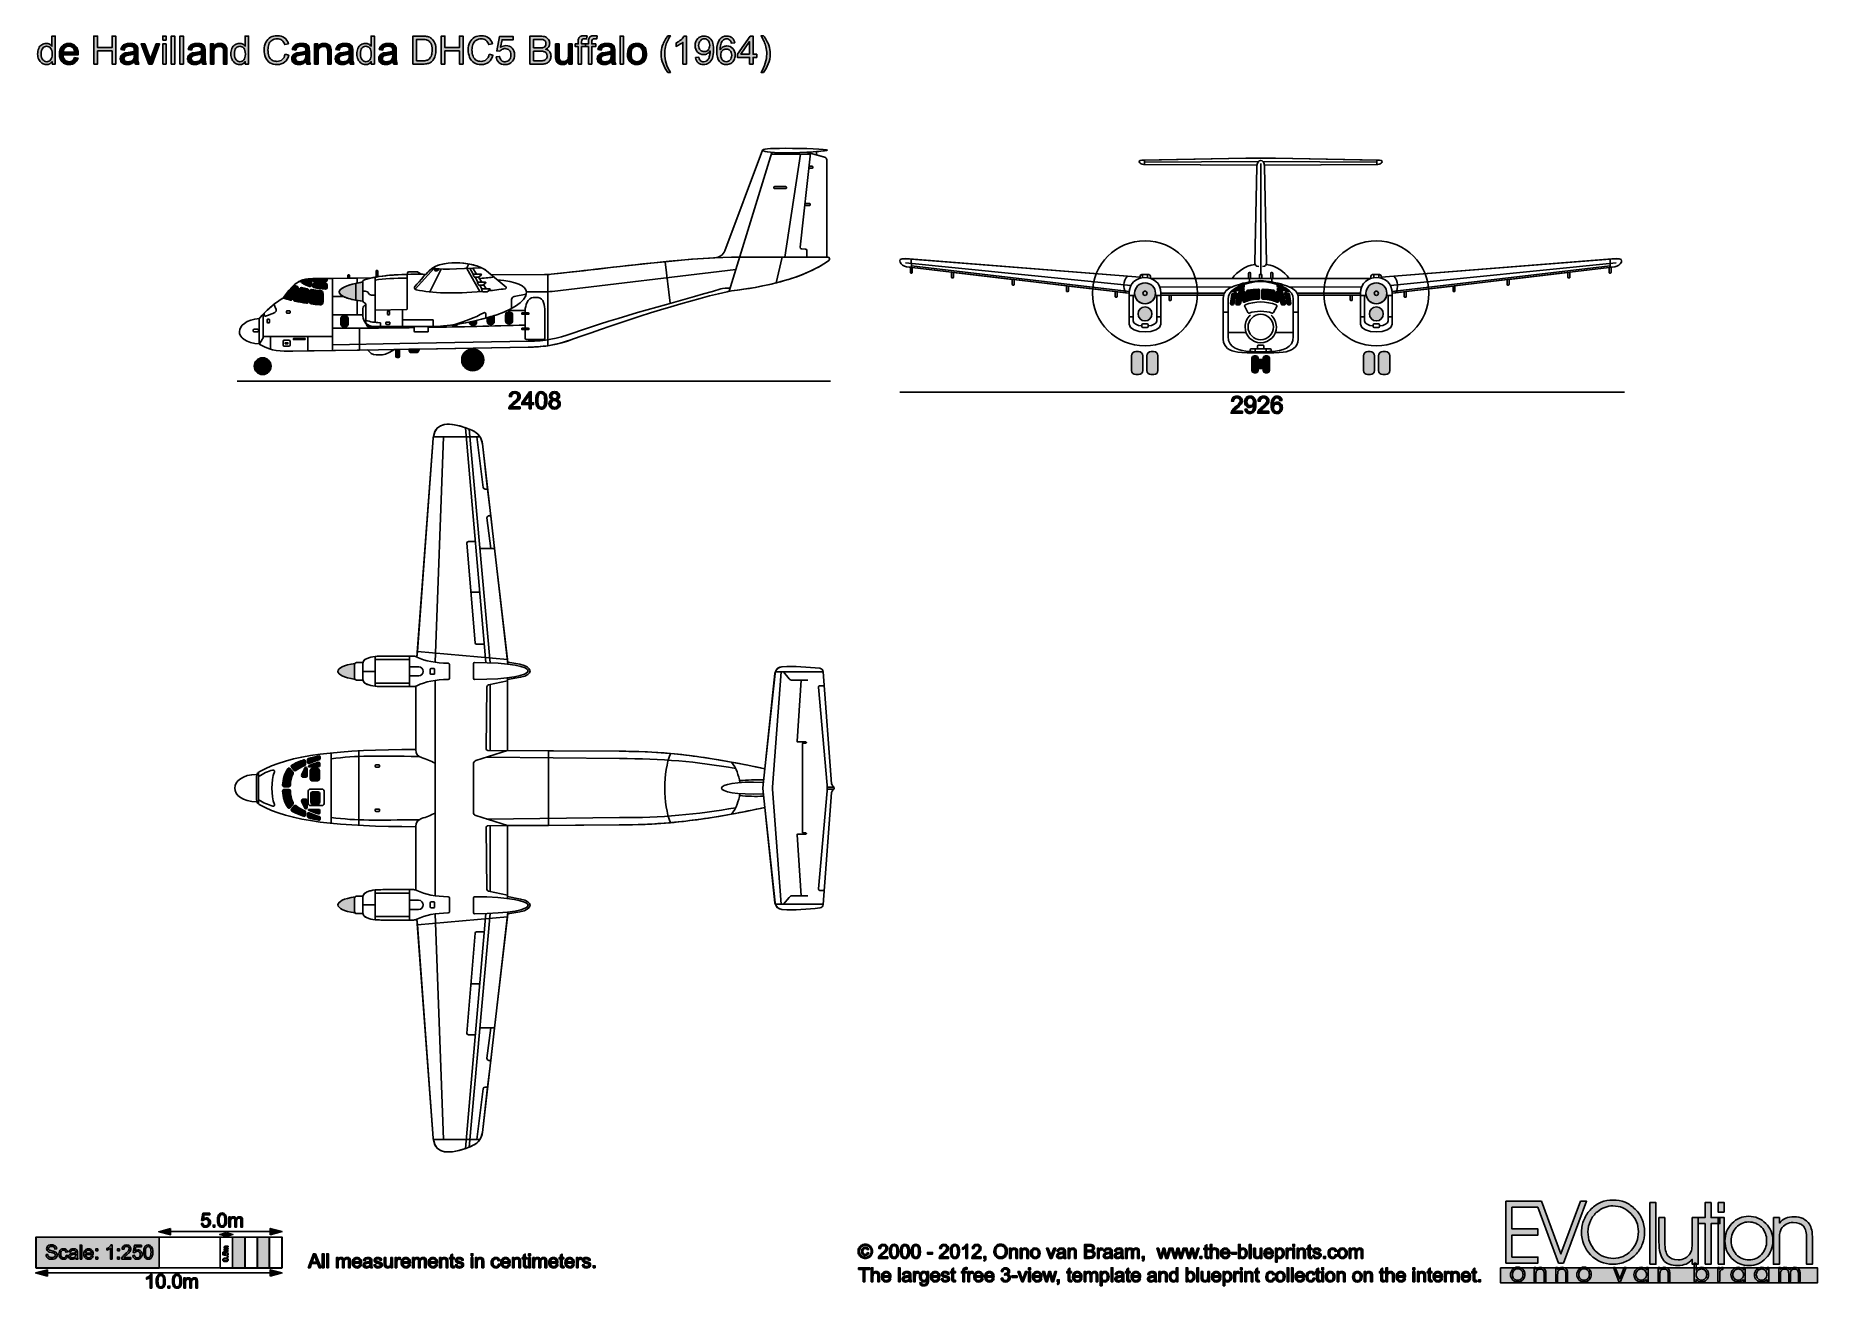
# Model space of a CAD drawing. Extents: x 65 to 355, y 40 to 244.
import ezdxf

# ---------------------------------------------------------------- set-up
doc = ezdxf.new("R2010")
doc.units = 0
doc.header["$MEASUREMENT"] = 0
for name, color, linetype in [('4-VIEW', 7, 'CONTINUOUS'), ('COPYRIGHT_NOTICE', 7, 'CONTINUOUS'), ('EVOLUTION_GRAPHICS', 7, 'CONTINUOUS'), ('SCALE_RULER_250', 7, 'CONTINUOUS'), ('SOLIDS', 7, 'CONTINUOUS'), ('TITLE', 7, 'CONTINUOUS')]:
    doc.layers.add(name, color=color, linetype=linetype)

# ---------------------------------------------------------------- blocks, each defined once
blk = doc.blocks.new('BLOCK_2')
at = {"layer": '4-VIEW', "color": 7}
for points in [[(245.2, 223.66), (245.2, 222.96)], [(263.72, 223.44), (245.2, 223.31)], [(264.07, 223.1), (264.07, 205.09)], [(264.42, 223.44), (282.94, 223.31)], [(282.94, 223.66), (282.94, 222.96)], [(242.97, 203.3), (206.31, 206.97)], [(207.26, 207.57), (207.28, 206.23)], [(242.69, 202.34), (207.28, 206.46)], [(285.17, 203.3), (321.84, 206.97)], [(285.45, 202.34), (320.87, 206.46)], [(320.89, 207.57), (320.87, 206.23)], [(244.88, 205.05), (244.88, 204.55)], [(245.67, 205.05), (245.67, 204.55)], [(282, 204.44), (246.14, 204.44)], [(259.5, 203.08), (247.69, 203.02)], [(262.27, 204.44), (262.27, 203.88)], [(265.87, 204.44), (265.87, 203.88)], [(268.65, 203.08), (280.46, 203.02)], [(282.47, 205.05), (282.47, 204.55)], [(283.26, 205.05), (283.26, 204.55)], [(243.61, 201.65), (242.68, 201.65)], [(247.86, 201.65), (246.93, 201.65)], [(258.18, 202.05), (247.86, 202.03)], [(258.05, 201.72), (247.86, 201.72)], [(269.97, 202.05), (280.29, 202.03)], [(270.09, 201.72), (280.29, 201.72)], [(280.29, 201.65), (281.22, 201.65)], [(284.53, 201.65), (285.46, 201.65)], [(243.35, 198.21), (242.68, 198.21)], [(247.86, 198.21), (247.18, 198.21)], [(258.77, 198.98), (257.99, 198.98)], [(269.37, 198.98), (270.16, 198.98)], [(280.29, 198.21), (280.96, 198.21)], [(284.79, 198.21), (285.46, 198.21)], [(261.69, 195.64), (258.77, 195.64)], [(266.45, 195.64), (269.37, 195.64)], [(263.18, 192.99), (263.18, 192.54)], [(264.49, 191.25), (263.65, 191.25)], [(264.96, 192.99), (264.96, 192.53)], [(264.49, 189.78), (263.65, 189.78)]]:
    blk.add_lwpolyline(points, dxfattribs=at)
for points, knots in [([(264.69, 222.86), (264.69, 222.86), (283.14, 222.96), (283.14, 222.96), (283.59, 222.96), (284.26, 223.63), (283.39, 223.65), (283.39, 223.65), (266.47, 223.98), (266.47, 223.98), (264.79, 224.01), (263.36, 224.01), (261.67, 223.98), (261.67, 223.98), (244.76, 223.65), (244.76, 223.65), (243.89, 223.63), (244.55, 222.96), (245, 222.96), (245, 222.96), (263.46, 222.86), (263.46, 222.86)], [0, 0, 0, 0, 1, 1, 1, 2, 2, 2, 3, 3, 3, 4, 4, 4, 5, 5, 5, 6, 6, 6, 7, 7, 7, 7]), ([(264.35, 206.36), (264.86, 206.45), (265.02, 206.54), (265.01, 207.02), (265.01, 207.02), (264.71, 222.59), (264.71, 222.59), (264.69, 223.94), (263.46, 223.94), (263.43, 222.59), (263.43, 222.59), (263.13, 207.02), (263.13, 207.02), (263.13, 206.54), (263.28, 206.45), (263.79, 206.36)], [0, 0, 0, 0, 1, 1, 1, 2, 2, 2, 3, 3, 3, 4, 4, 4, 5, 5, 5, 5]), ([(245.27, 193.48), (240.55, 193.48), (236.73, 197.31), (236.73, 202.02), (236.73, 206.74), (240.55, 210.56), (245.27, 210.56), (249.98, 210.56), (253.81, 206.74), (253.81, 202.02), (253.81, 197.31), (249.98, 193.48), (245.27, 193.48)], [0, 0, 0, 0, 1, 1, 1, 2, 2, 2, 3, 3, 3, 4, 4, 4, 4]), ([(282.88, 193.48), (287.59, 193.48), (291.42, 197.31), (291.42, 202.02), (291.42, 206.74), (287.59, 210.56), (282.88, 210.56), (278.16, 210.56), (274.34, 206.74), (274.34, 202.02), (274.34, 197.31), (278.16, 193.48), (282.88, 193.48), (282.88, 193.48), (282.88, 193.48), (282.88, 193.48)], [0, 0, 0, 0, 1, 1, 1, 2, 2, 2, 3, 3, 3, 4, 4, 4, 5, 5, 5, 5]), ([(244.48, 204.62), (244.48, 204.62), (206.26, 207.65), (206.26, 207.65), (204.63, 207.77), (205.62, 206.43), (206.48, 206.32), (206.48, 206.32), (242.68, 202.02), (242.68, 202.02)], [0, 0, 0, 0, 1, 1, 1, 2, 2, 2, 3, 3, 3, 3]), ([(207.43, 206.21), (207.43, 206.21), (207.43, 205.41), (207.43, 205.41), (207.43, 205.36), (207.39, 205.32), (207.34, 205.32), (207.34, 205.32), (207.21, 205.32), (207.21, 205.32), (207.16, 205.32), (207.12, 205.36), (207.12, 205.41), (207.12, 205.41), (207.12, 206.25), (207.12, 206.25)], [0, 0, 0, 0, 1, 1, 1, 2, 2, 2, 3, 3, 3, 4, 4, 4, 5, 5, 5, 5]), ([(283.67, 204.62), (283.67, 204.62), (321.88, 207.65), (321.88, 207.65), (323.51, 207.77), (322.52, 206.43), (321.67, 206.32), (321.67, 206.32), (285.46, 202.02), (285.46, 202.02)], [0, 0, 0, 0, 1, 1, 1, 2, 2, 2, 3, 3, 3, 3]), ([(320.72, 206.21), (320.72, 206.21), (320.72, 205.41), (320.72, 205.41), (320.72, 205.36), (320.76, 205.32), (320.8, 205.32), (320.8, 205.32), (320.94, 205.32), (320.94, 205.32), (320.99, 205.32), (321.03, 205.36), (321.03, 205.41), (321.03, 205.41), (321.03, 206.25), (321.03, 206.25)], [0, 0, 0, 0, 1, 1, 1, 2, 2, 2, 3, 3, 3, 4, 4, 4, 5, 5, 5, 5]), ([(214.12, 205.42), (214.12, 205.42), (214.12, 204.62), (214.12, 204.62), (214.12, 204.57), (214.08, 204.53), (214.03, 204.53), (214.03, 204.53), (213.9, 204.53), (213.9, 204.53), (213.85, 204.53), (213.81, 204.57), (213.81, 204.62), (213.81, 204.62), (213.81, 205.45), (213.81, 205.45)], [0, 0, 0, 0, 1, 1, 1, 2, 2, 2, 3, 3, 3, 4, 4, 4, 5, 5, 5, 5]), ([(224, 204.24), (224, 204.24), (224, 203.44), (224, 203.44), (224, 203.39), (223.96, 203.36), (223.92, 203.36), (223.92, 203.36), (223.78, 203.36), (223.78, 203.36), (223.73, 203.36), (223.69, 203.39), (223.69, 203.44), (223.69, 203.44), (223.69, 204.28), (223.69, 204.28)], [0, 0, 0, 0, 1, 1, 1, 2, 2, 2, 3, 3, 3, 4, 4, 4, 5, 5, 5, 5]), ([(232.8, 203.2), (232.8, 203.2), (232.8, 202.4), (232.8, 202.4), (232.8, 202.35), (232.76, 202.31), (232.71, 202.31), (232.71, 202.31), (232.57, 202.31), (232.57, 202.31), (232.52, 202.31), (232.48, 202.35), (232.48, 202.4), (232.48, 202.4), (232.48, 203.23), (232.48, 203.23)], [0, 0, 0, 0, 1, 1, 1, 2, 2, 2, 3, 3, 3, 4, 4, 4, 5, 5, 5, 5]), ([(242.68, 202.02), (242.64, 205.38), (247.86, 205.47), (247.86, 202.02), (247.86, 202.02), (247.86, 202.02), (247.86, 202.02), (247.86, 202.02), (247.86, 197.02), (247.86, 197.02), (247.86, 195.34), (242.68, 195.33), (242.68, 197.02), (242.68, 197.02), (242.68, 202.02), (242.68, 202.02), (242.68, 202.02), (242.68, 202.02), (242.68, 202.02)], [0, 0, 0, 0, 1, 1, 1, 2, 2, 2, 3, 3, 3, 4, 4, 4, 5, 5, 5, 6, 6, 6, 6]), ([(245.27, 200.32), (244.33, 200.32), (243.57, 201.09), (243.57, 202.02), (243.57, 202.96), (244.33, 203.72), (245.27, 203.72), (246.21, 203.72), (246.97, 202.96), (246.97, 202.02), (246.97, 201.09), (246.21, 200.32), (245.27, 200.32), (245.27, 200.32), (245.27, 200.32), (245.27, 200.32)], [0, 0, 0, 0, 1, 1, 1, 2, 2, 2, 3, 3, 3, 4, 4, 4, 5, 5, 5, 5]), ([(246.14, 204.44), (246.14, 204.44), (246.14, 204.78), (246.14, 204.78), (246.14, 204.93), (246.02, 205.05), (245.88, 205.05), (245.88, 205.05), (244.74, 205.05), (244.74, 205.05), (244.6, 205.05), (244.48, 204.93), (244.48, 204.78), (244.48, 204.78), (244.48, 204.46), (244.48, 204.46)], [0, 0, 0, 0, 1, 1, 1, 2, 2, 2, 3, 3, 3, 4, 4, 4, 5, 5, 5, 5]), ([(267.7, 192.45), (269.04, 192.64), (270.16, 193.17), (270.16, 194.57), (270.16, 194.57), (270.16, 201.23), (270.16, 201.23), (270.16, 201.96), (269.75, 202.59), (269.08, 202.9), (268.26, 203.27), (267.29, 203.6), (266.06, 203.84), (264.47, 204.16), (263.65, 204.15), (262.06, 203.84), (260.84, 203.6), (259.88, 203.26), (259.06, 202.9), (258.39, 202.59), (257.99, 201.96), (257.99, 201.23), (257.99, 201.23), (257.99, 194.57), (257.99, 194.57), (257.99, 193.2), (259.06, 192.66), (260.37, 192.46), (261.58, 192.28), (266.47, 192.28), (267.7, 192.45), (267.7, 192.45), (267.7, 192.45), (267.7, 192.45)], [0, 0, 0, 0, 1, 1, 1, 2, 2, 2, 3, 3, 3, 4, 4, 4, 5, 5, 5, 6, 6, 6, 7, 7, 7, 8, 8, 8, 9, 9, 9, 10, 10, 10, 11, 11, 11, 11]), ([(265.84, 192.56), (267.54, 192.65), (269.37, 193.08), (269.37, 195), (269.37, 195), (269.37, 201.06), (269.37, 201.06), (269.37, 202.56), (267.56, 203.3), (265.97, 203.67), (264.38, 204.04), (263.68, 204.03), (262.09, 203.65), (260.52, 203.28), (258.77, 202.53), (258.77, 201.06), (258.77, 201.06), (258.77, 195), (258.77, 195), (258.77, 193.08), (260.61, 192.65), (262.31, 192.56), (263.41, 192.5), (264.74, 192.5), (265.84, 192.56), (265.84, 192.56), (265.84, 192.56), (265.84, 192.56)], [0, 0, 0, 0, 1, 1, 1, 2, 2, 2, 3, 3, 3, 4, 4, 4, 5, 5, 5, 6, 6, 6, 7, 7, 7, 8, 8, 8, 9, 9, 9, 9]), ([(261.39, 203.46), (261.39, 203.46), (261.39, 203.13), (261.39, 203.13), (261.39, 203.07), (261.35, 203.02), (261.28, 203.01), (260.8, 202.96), (260.33, 202.88), (259.87, 202.79)], [0, 0, 0, 0, 1, 1, 1, 2, 2, 2, 3, 3, 3, 3]), ([(260.45, 202.5), (260.55, 202.62), (260.59, 202.65), (260.79, 202.81), (260.8, 202.82), (260.8, 202.82), (260.81, 202.82), (260.95, 202.84), (261.09, 202.86), (261.24, 202.87), (261.4, 202.89), (261.42, 202.64), (261.28, 202.6), (261.28, 202.6), (260.66, 202.45), (260.66, 202.45), (260.61, 202.43), (260.55, 202.42), (260.5, 202.41), (260.48, 202.41), (260.45, 202.42), (260.44, 202.43), (260.43, 202.45), (260.43, 202.48), (260.45, 202.5), (260.45, 202.5), (260.45, 202.5), (260.45, 202.5)], [0, 0, 0, 0, 1, 1, 1, 2, 2, 2, 3, 3, 3, 4, 4, 4, 5, 5, 5, 6, 6, 6, 7, 7, 7, 8, 8, 8, 9, 9, 9, 9]), ([(262.44, 204.44), (262.44, 204.44), (262.44, 205.25), (262.44, 205.25), (262.44, 205.33), (262.38, 205.39), (262.3, 205.39), (262.3, 205.39), (262.25, 205.39), (262.25, 205.39), (262.17, 205.39), (262.1, 205.33), (262.1, 205.25), (262.1, 205.25), (262.1, 204.44), (262.1, 204.44)], [0, 0, 0, 0, 1, 1, 1, 2, 2, 2, 3, 3, 3, 4, 4, 4, 5, 5, 5, 5]), ([(264.27, 204.44), (264.27, 204.44), (264.27, 205.04), (264.27, 205.04), (264.27, 205.07), (264.24, 205.1), (264.21, 205.09), (264.21, 205.09), (263.93, 205.09), (263.93, 205.09), (263.9, 205.1), (263.88, 205.07), (263.88, 205.04), (263.88, 205.04), (263.88, 204.44), (263.88, 204.44)], [0, 0, 0, 0, 1, 1, 1, 2, 2, 2, 3, 3, 3, 4, 4, 4, 5, 5, 5, 5]), ([(265.7, 204.44), (265.7, 204.44), (265.7, 205.25), (265.7, 205.25), (265.7, 205.33), (265.77, 205.39), (265.84, 205.39), (265.84, 205.39), (265.9, 205.39), (265.9, 205.39), (265.98, 205.39), (266.04, 205.33), (266.04, 205.25), (266.04, 205.25), (266.04, 204.44), (266.04, 204.44)], [0, 0, 0, 0, 1, 1, 1, 2, 2, 2, 3, 3, 3, 4, 4, 4, 5, 5, 5, 5]), ([(267.7, 202.5), (267.59, 202.62), (267.55, 202.65), (267.36, 202.81), (267.35, 202.82), (267.34, 202.82), (267.33, 202.82), (267.19, 202.84), (267.05, 202.86), (266.91, 202.87), (266.75, 202.89), (266.72, 202.64), (266.87, 202.6), (266.87, 202.6), (267.48, 202.45), (267.48, 202.45), (267.54, 202.43), (267.59, 202.42), (267.65, 202.41), (267.67, 202.41), (267.69, 202.42), (267.7, 202.43), (267.72, 202.45), (267.71, 202.48), (267.7, 202.5), (267.7, 202.5), (267.7, 202.5), (267.7, 202.5)], [0, 0, 0, 0, 1, 1, 1, 2, 2, 2, 3, 3, 3, 4, 4, 4, 5, 5, 5, 6, 6, 6, 7, 7, 7, 8, 8, 8, 9, 9, 9, 9]), ([(266.75, 203.46), (266.75, 203.46), (266.75, 203.13), (266.75, 203.13), (266.75, 203.07), (266.8, 203.02), (266.86, 203.01), (267.35, 202.96), (267.81, 202.88), (268.27, 202.79)], [0, 0, 0, 0, 1, 1, 1, 2, 2, 2, 3, 3, 3, 3]), ([(285.46, 202.02), (285.51, 205.38), (280.29, 205.47), (280.29, 202.02), (280.29, 202.02), (280.29, 202.02), (280.29, 202.02), (280.29, 202.02), (280.29, 197.02), (280.29, 197.02), (280.29, 195.34), (285.46, 195.33), (285.46, 197.02), (285.46, 197.02), (285.46, 202.02), (285.46, 202.02), (285.46, 202.02), (285.46, 202.02), (285.46, 202.02)], [0, 0, 0, 0, 1, 1, 1, 2, 2, 2, 3, 3, 3, 4, 4, 4, 5, 5, 5, 6, 6, 6, 6]), ([(282.88, 200.32), (283.82, 200.32), (284.58, 201.09), (284.58, 202.02), (284.58, 202.96), (283.82, 203.72), (282.88, 203.72), (281.94, 203.72), (281.18, 202.96), (281.18, 202.02), (281.18, 201.09), (281.94, 200.32), (282.88, 200.32), (282.88, 200.32), (282.88, 200.32), (282.88, 200.32)], [0, 0, 0, 0, 1, 1, 1, 2, 2, 2, 3, 3, 3, 4, 4, 4, 5, 5, 5, 5]), ([(282, 204.44), (282, 204.44), (282, 204.78), (282, 204.78), (282, 204.93), (282.12, 205.05), (282.27, 205.05), (282.27, 205.05), (283.4, 205.05), (283.4, 205.05), (283.55, 205.05), (283.67, 204.93), (283.67, 204.78), (283.67, 204.78), (283.67, 204.46), (283.67, 204.46)], [0, 0, 0, 0, 1, 1, 1, 2, 2, 2, 3, 3, 3, 4, 4, 4, 5, 5, 5, 5]), ([(295.35, 203.2), (295.35, 203.2), (295.35, 202.4), (295.35, 202.4), (295.35, 202.35), (295.39, 202.31), (295.44, 202.31), (295.44, 202.31), (295.57, 202.31), (295.57, 202.31), (295.62, 202.31), (295.66, 202.35), (295.66, 202.4), (295.66, 202.4), (295.66, 203.23), (295.66, 203.23)], [0, 0, 0, 0, 1, 1, 1, 2, 2, 2, 3, 3, 3, 4, 4, 4, 5, 5, 5, 5]), ([(304.14, 204.24), (304.14, 204.24), (304.14, 203.44), (304.14, 203.44), (304.14, 203.39), (304.18, 203.36), (304.23, 203.36), (304.23, 203.36), (304.37, 203.36), (304.37, 203.36), (304.41, 203.36), (304.45, 203.39), (304.45, 203.44), (304.45, 203.44), (304.45, 204.28), (304.45, 204.28)], [0, 0, 0, 0, 1, 1, 1, 2, 2, 2, 3, 3, 3, 4, 4, 4, 5, 5, 5, 5]), ([(314.03, 205.42), (314.03, 205.42), (314.03, 204.62), (314.03, 204.62), (314.03, 204.57), (314.06, 204.53), (314.11, 204.53), (314.11, 204.53), (314.25, 204.53), (314.25, 204.53), (314.3, 204.53), (314.34, 204.57), (314.34, 204.62), (314.34, 204.62), (314.34, 205.45), (314.34, 205.45)], [0, 0, 0, 0, 1, 1, 1, 2, 2, 2, 3, 3, 3, 4, 4, 4, 5, 5, 5, 5]), ([(240.73, 202.25), (240.73, 202.25), (240.73, 201.46), (240.73, 201.46), (240.73, 201.41), (240.69, 201.37), (240.64, 201.37), (240.64, 201.37), (240.51, 201.37), (240.51, 201.37), (240.46, 201.37), (240.42, 201.41), (240.42, 201.46), (240.42, 201.46), (240.42, 202.29), (240.42, 202.29)], [0, 0, 0, 0, 1, 1, 1, 2, 2, 2, 3, 3, 3, 4, 4, 4, 5, 5, 5, 5]), ([(244.76, 196.71), (244, 196.79), (243.35, 197.07), (243.35, 197.55), (243.35, 197.55), (243.35, 201.65), (243.35, 201.65)], [0, 0, 0, 0, 1, 1, 1, 2, 2, 2, 2]), ([(245.27, 201.68), (245.08, 201.68), (244.93, 201.83), (244.93, 202.02), (244.93, 202.21), (245.08, 202.37), (245.27, 202.37), (245.46, 202.37), (245.61, 202.21), (245.61, 202.02), (245.61, 201.83), (245.46, 201.68), (245.27, 201.68), (245.27, 201.68), (245.27, 201.68), (245.27, 201.68)], [0, 0, 0, 0, 1, 1, 1, 2, 2, 2, 3, 3, 3, 4, 4, 4, 5, 5, 5, 5]), ([(247.18, 201.65), (247.18, 201.65), (247.18, 197.56), (247.18, 197.56), (247.18, 197.08), (246.54, 196.8), (245.78, 196.71)], [0, 0, 0, 0, 1, 1, 1, 2, 2, 2, 2]), ([(249.5, 201.72), (249.5, 201.72), (249.5, 200.92), (249.5, 200.92), (249.5, 200.87), (249.46, 200.83), (249.41, 200.83), (249.41, 200.83), (249.28, 200.83), (249.28, 200.83), (249.23, 200.83), (249.19, 200.87), (249.19, 200.92), (249.19, 200.92), (249.19, 201.72), (249.19, 201.72)], [0, 0, 0, 0, 1, 1, 1, 2, 2, 2, 3, 3, 3, 4, 4, 4, 5, 5, 5, 5]), ([(259.57, 202.07), (259.71, 202.1), (259.84, 202.13), (259.97, 202.16), (260.04, 202.18), (260.1, 202.16), (260.14, 202.11), (260.18, 202.06), (260.2, 202), (260.18, 201.94), (260.01, 201.39), (259.86, 200.84), (259.71, 200.3), (259.69, 200.22), (259.63, 200.16), (259.54, 200.16), (259.54, 200.16), (259.37, 200.16), (259.37, 200.16), (259.32, 200.16), (259.27, 200.18), (259.24, 200.22), (259.2, 200.26), (259.19, 200.3), (259.19, 200.35), (259.23, 200.88), (259.3, 201.41), (259.44, 201.95), (259.46, 202.01), (259.51, 202.06), (259.57, 202.07), (259.57, 202.07), (259.57, 202.07), (259.57, 202.07)], [0, 0, 0, 0, 1, 1, 1, 2, 2, 2, 3, 3, 3, 4, 4, 4, 5, 5, 5, 6, 6, 6, 7, 7, 7, 8, 8, 8, 9, 9, 9, 10, 10, 10, 11, 11, 11, 11]), ([(259.61, 202.6), (259.86, 202.66), (260.1, 202.71), (260.35, 202.75), (260.37, 202.75), (260.39, 202.74), (260.4, 202.72), (260.41, 202.7), (260.41, 202.68), (260.39, 202.66), (260.29, 202.56), (260.24, 202.51), (260.12, 202.37), (260.11, 202.36), (260.1, 202.35), (260.08, 202.35), (259.83, 202.34), (259.57, 202.35), (259.33, 202.35)], [0, 0, 0, 0, 1, 1, 1, 2, 2, 2, 3, 3, 3, 4, 4, 4, 5, 5, 5, 6, 6, 6, 6]), ([(260.67, 202.3), (260.86, 202.34), (261.06, 202.38), (261.26, 202.41), (261.32, 202.42), (261.38, 202.4), (261.42, 202.35), (261.47, 202.29), (261.47, 202.23), (261.45, 202.17), (261.19, 201.54), (260.95, 200.91), (260.74, 200.28), (260.71, 200.21), (260.65, 200.16), (260.57, 200.16), (260.57, 200.16), (260.18, 200.16), (260.18, 200.16), (260.12, 200.16), (260.07, 200.19), (260.04, 200.23), (260, 200.28), (259.99, 200.33), (260.01, 200.39), (260.18, 200.99), (260.35, 201.58), (260.53, 202.18), (260.55, 202.25), (260.6, 202.29), (260.67, 202.3), (260.67, 202.3), (260.67, 202.3), (260.67, 202.3)], [0, 0, 0, 0, 1, 1, 1, 2, 2, 2, 3, 3, 3, 4, 4, 4, 5, 5, 5, 6, 6, 6, 7, 7, 7, 8, 8, 8, 9, 9, 9, 10, 10, 10, 11, 11, 11, 11]), ([(261.97, 202.52), (262.54, 202.59), (263.12, 202.65), (263.69, 202.68), (263.8, 202.68), (263.88, 202.61), (263.88, 202.5), (263.88, 202.5), (263.88, 201.25), (263.88, 201.25), (263.88, 201.16), (263.81, 201.08), (263.71, 201.08), (262.7, 201.03), (261.97, 200.86), (261.45, 200.58), (261.31, 200.51), (261.15, 200.65), (261.2, 200.8), (261.41, 201.34), (261.61, 201.87), (261.83, 202.41), (261.85, 202.47), (261.9, 202.51), (261.97, 202.52), (261.97, 202.52), (261.97, 202.52), (261.97, 202.52)], [0, 0, 0, 0, 1, 1, 1, 2, 2, 2, 3, 3, 3, 4, 4, 4, 5, 5, 5, 6, 6, 6, 7, 7, 7, 8, 8, 8, 9, 9, 9, 9]), ([(265.93, 198.81), (266.02, 198.77), (266.13, 198.81), (266.17, 198.9), (266.17, 198.9), (266.67, 199.87), (266.67, 199.87), (266.72, 199.98), (266.68, 200.1), (266.57, 200.14), (265.01, 200.78), (263.13, 200.78), (261.57, 200.14), (261.47, 200.1), (261.42, 199.98), (261.47, 199.87), (261.47, 199.87), (261.97, 198.9), (261.97, 198.9), (262.02, 198.81), (262.12, 198.77), (262.22, 198.81), (263.21, 199.21), (264.93, 199.21), (265.93, 198.81), (265.93, 198.81), (265.93, 198.81), (265.93, 198.81)], [0, 0, 0, 0, 1, 1, 1, 2, 2, 2, 3, 3, 3, 4, 4, 4, 5, 5, 5, 6, 6, 6, 7, 7, 7, 8, 8, 8, 9, 9, 9, 9]), ([(266.18, 202.52), (265.61, 202.59), (265.03, 202.65), (264.45, 202.68), (264.35, 202.68), (264.27, 202.61), (264.27, 202.5), (264.27, 202.5), (264.27, 201.25), (264.27, 201.25), (264.27, 201.16), (264.34, 201.08), (264.43, 201.08), (265.44, 201.03), (266.18, 200.86), (266.69, 200.58), (266.84, 200.51), (267, 200.65), (266.94, 200.8), (266.74, 201.34), (266.53, 201.87), (266.32, 202.41), (266.3, 202.47), (266.25, 202.51), (266.18, 202.52), (266.18, 202.52), (266.18, 202.52), (266.18, 202.52)], [0, 0, 0, 0, 1, 1, 1, 2, 2, 2, 3, 3, 3, 4, 4, 4, 5, 5, 5, 6, 6, 6, 7, 7, 7, 8, 8, 8, 9, 9, 9, 9]), ([(267.48, 202.3), (267.28, 202.34), (267.08, 202.38), (266.89, 202.41), (266.82, 202.42), (266.76, 202.4), (266.72, 202.35), (266.68, 202.29), (266.67, 202.23), (266.7, 202.17), (266.95, 201.54), (267.19, 200.91), (267.41, 200.28), (267.43, 200.21), (267.5, 200.16), (267.58, 200.16), (267.58, 200.16), (267.97, 200.16), (267.97, 200.16), (268.03, 200.16), (268.07, 200.19), (268.11, 200.23), (268.14, 200.28), (268.15, 200.33), (268.14, 200.39), (267.97, 200.99), (267.8, 201.58), (267.62, 202.18), (267.6, 202.25), (267.54, 202.29), (267.48, 202.3), (267.48, 202.3), (267.48, 202.3), (267.48, 202.3)], [0, 0, 0, 0, 1, 1, 1, 2, 2, 2, 3, 3, 3, 4, 4, 4, 5, 5, 5, 6, 6, 6, 7, 7, 7, 8, 8, 8, 9, 9, 9, 10, 10, 10, 11, 11, 11, 11]), ([(268.53, 202.6), (268.29, 202.66), (268.04, 202.71), (267.8, 202.75), (267.78, 202.75), (267.75, 202.74), (267.74, 202.72), (267.73, 202.7), (267.74, 202.68), (267.75, 202.66), (267.86, 202.56), (267.91, 202.51), (268.03, 202.37), (268.04, 202.36), (268.05, 202.35), (268.06, 202.35), (268.31, 202.34), (268.57, 202.35), (268.82, 202.35)], [0, 0, 0, 0, 1, 1, 1, 2, 2, 2, 3, 3, 3, 4, 4, 4, 5, 5, 5, 6, 6, 6, 6]), ([(268.57, 202.07), (268.44, 202.1), (268.31, 202.13), (268.17, 202.16), (268.11, 202.18), (268.05, 202.16), (268.01, 202.11), (267.96, 202.06), (267.95, 202), (267.97, 201.94), (268.14, 201.39), (268.29, 200.84), (268.43, 200.3), (268.45, 200.22), (268.52, 200.16), (268.6, 200.16), (268.6, 200.16), (268.78, 200.16), (268.78, 200.16), (268.83, 200.16), (268.87, 200.18), (268.91, 200.22), (268.94, 200.26), (268.96, 200.3), (268.95, 200.35), (268.92, 200.88), (268.84, 201.41), (268.7, 201.95), (268.69, 202.01), (268.64, 202.06), (268.57, 202.07), (268.57, 202.07), (268.57, 202.07), (268.57, 202.07)], [0, 0, 0, 0, 1, 1, 1, 2, 2, 2, 3, 3, 3, 4, 4, 4, 5, 5, 5, 6, 6, 6, 7, 7, 7, 8, 8, 8, 9, 9, 9, 10, 10, 10, 11, 11, 11, 11]), ([(278.64, 201.72), (278.64, 201.72), (278.64, 200.92), (278.64, 200.92), (278.64, 200.87), (278.68, 200.83), (278.73, 200.83), (278.73, 200.83), (278.87, 200.83), (278.87, 200.83), (278.92, 200.83), (278.96, 200.87), (278.96, 200.92), (278.96, 200.92), (278.96, 201.72), (278.96, 201.72)], [0, 0, 0, 0, 1, 1, 1, 2, 2, 2, 3, 3, 3, 4, 4, 4, 5, 5, 5, 5]), ([(280.96, 201.65), (280.96, 201.65), (280.96, 197.56), (280.96, 197.56), (280.96, 197.08), (281.61, 196.8), (282.37, 196.71)], [0, 0, 0, 0, 1, 1, 1, 2, 2, 2, 2]), ([(282.88, 201.68), (283.07, 201.68), (283.22, 201.83), (283.22, 202.02), (283.22, 202.21), (283.07, 202.37), (282.88, 202.37), (282.69, 202.37), (282.53, 202.21), (282.53, 202.02), (282.53, 201.83), (282.69, 201.68), (282.88, 201.68), (282.88, 201.68), (282.88, 201.68), (282.88, 201.68)], [0, 0, 0, 0, 1, 1, 1, 2, 2, 2, 3, 3, 3, 4, 4, 4, 5, 5, 5, 5]), ([(283.39, 196.71), (284.15, 196.79), (284.79, 197.07), (284.79, 197.55), (284.79, 197.55), (284.79, 201.65), (284.79, 201.65)], [0, 0, 0, 0, 1, 1, 1, 2, 2, 2, 2]), ([(287.41, 202.25), (287.41, 202.25), (287.41, 201.46), (287.41, 201.46), (287.41, 201.41), (287.45, 201.37), (287.5, 201.37), (287.5, 201.37), (287.64, 201.37), (287.64, 201.37), (287.69, 201.37), (287.73, 201.41), (287.73, 201.46), (287.73, 201.46), (287.73, 202.29), (287.73, 202.29)], [0, 0, 0, 0, 1, 1, 1, 2, 2, 2, 3, 3, 3, 4, 4, 4, 5, 5, 5, 5]), ([(245.27, 197.54), (244.64, 197.54), (244.13, 198.05), (244.13, 198.67), (244.13, 199.3), (244.64, 199.81), (245.27, 199.81), (245.89, 199.81), (246.4, 199.3), (246.4, 198.67), (246.4, 198.05), (245.89, 197.54), (245.27, 197.54), (245.27, 197.54), (245.27, 197.54), (245.27, 197.54)], [0, 0, 0, 0, 1, 1, 1, 2, 2, 2, 3, 3, 3, 4, 4, 4, 5, 5, 5, 5]), ([(245.64, 196.48), (245.64, 196.48), (244.9, 196.48), (244.9, 196.48), (244.82, 196.48), (244.76, 196.54), (244.76, 196.62), (244.76, 196.62), (244.76, 196.9), (244.76, 196.9), (244.76, 196.98), (244.82, 197.04), (244.9, 197.04), (244.9, 197.04), (245.64, 197.04), (245.64, 197.04), (245.72, 197.04), (245.78, 196.98), (245.78, 196.9), (245.78, 196.9), (245.78, 196.62), (245.78, 196.62), (245.78, 196.54), (245.72, 196.48), (245.64, 196.48), (245.64, 196.48), (245.64, 196.48), (245.64, 196.48)], [0, 0, 0, 0, 1, 1, 1, 2, 2, 2, 3, 3, 3, 4, 4, 4, 5, 5, 5, 6, 6, 6, 7, 7, 7, 8, 8, 8, 9, 9, 9, 9]), ([(265.75, 198.47), (266.28, 198), (266.62, 197.31), (266.62, 196.55), (266.62, 195.14), (265.48, 194), (264.07, 194), (262.67, 194), (261.53, 195.14), (261.53, 196.55), (261.53, 197.31), (261.86, 198), (262.4, 198.47)], [0, 0, 0, 0, 1, 1, 1, 2, 2, 2, 3, 3, 3, 4, 4, 4, 4]), ([(264.07, 194.48), (265.21, 194.48), (266.14, 195.41), (266.14, 196.55), (266.14, 197.69), (265.21, 198.61), (264.07, 198.61), (262.93, 198.61), (262.01, 197.69), (262.01, 196.55), (262.01, 195.41), (262.93, 194.48), (264.07, 194.48), (264.07, 194.48), (264.07, 194.48), (264.07, 194.48)], [0, 0, 0, 0, 1, 1, 1, 2, 2, 2, 3, 3, 3, 4, 4, 4, 5, 5, 5, 5]), ([(282.88, 197.54), (283.5, 197.54), (284.01, 198.05), (284.01, 198.67), (284.01, 199.3), (283.5, 199.81), (282.88, 199.81), (282.25, 199.81), (281.74, 199.3), (281.74, 198.67), (281.74, 198.05), (282.25, 197.54), (282.88, 197.54), (282.88, 197.54), (282.88, 197.54), (282.88, 197.54)], [0, 0, 0, 0, 1, 1, 1, 2, 2, 2, 3, 3, 3, 4, 4, 4, 5, 5, 5, 5]), ([(282.5, 196.48), (282.5, 196.48), (283.25, 196.48), (283.25, 196.48), (283.33, 196.48), (283.39, 196.54), (283.39, 196.62), (283.39, 196.62), (283.39, 196.9), (283.39, 196.9), (283.39, 196.98), (283.33, 197.04), (283.25, 197.04), (283.25, 197.04), (282.5, 197.04), (282.5, 197.04), (282.43, 197.04), (282.37, 196.98), (282.37, 196.9), (282.37, 196.9), (282.37, 196.62), (282.37, 196.62), (282.37, 196.54), (282.43, 196.48), (282.5, 196.48), (282.5, 196.48), (282.5, 196.48), (282.5, 196.48)], [0, 0, 0, 0, 1, 1, 1, 2, 2, 2, 3, 3, 3, 4, 4, 4, 5, 5, 5, 6, 6, 6, 7, 7, 7, 8, 8, 8, 9, 9, 9, 9]), ([(244.2, 192.56), (244.2, 192.56), (243.78, 192.56), (243.78, 192.56), (243.4, 192.56), (243.09, 192.24), (243.09, 191.86), (243.09, 191.86), (243.09, 189.5), (243.09, 189.5), (243.09, 189.12), (243.4, 188.81), (243.78, 188.81), (243.78, 188.81), (244.2, 188.81), (244.2, 188.81), (244.58, 188.81), (244.89, 189.12), (244.89, 189.5), (244.89, 189.5), (244.89, 191.86), (244.89, 191.86), (244.89, 192.24), (244.58, 192.56), (244.2, 192.56), (244.2, 192.56), (244.2, 192.56), (244.2, 192.56)], [0, 0, 0, 0, 1, 1, 1, 2, 2, 2, 3, 3, 3, 4, 4, 4, 5, 5, 5, 6, 6, 6, 7, 7, 7, 8, 8, 8, 9, 9, 9, 9]), ([(246.67, 192.56), (246.67, 192.56), (246.26, 192.56), (246.26, 192.56), (245.87, 192.56), (245.56, 192.24), (245.56, 191.86), (245.56, 191.86), (245.56, 189.5), (245.56, 189.5), (245.56, 189.12), (245.87, 188.81), (246.26, 188.81), (246.26, 188.81), (246.67, 188.81), (246.67, 188.81), (247.06, 188.81), (247.37, 189.12), (247.37, 189.5), (247.37, 189.5), (247.37, 191.86), (247.37, 191.86), (247.37, 192.24), (247.06, 192.56), (246.67, 192.56), (246.67, 192.56), (246.67, 192.56), (246.67, 192.56)], [0, 0, 0, 0, 1, 1, 1, 2, 2, 2, 3, 3, 3, 4, 4, 4, 5, 5, 5, 6, 6, 6, 7, 7, 7, 8, 8, 8, 9, 9, 9, 9]), ([(265.77, 192.56), (265.77, 192.56), (265.77, 192.85), (265.77, 192.85), (265.77, 192.93), (265.7, 192.99), (265.63, 192.99), (265.63, 192.99), (262.52, 192.99), (262.52, 192.99), (262.44, 192.99), (262.38, 192.93), (262.38, 192.85), (262.38, 192.85), (262.38, 192.56), (262.38, 192.56)], [0, 0, 0, 0, 1, 1, 1, 2, 2, 2, 3, 3, 3, 4, 4, 4, 5, 5, 5, 5]), ([(263.27, 191.86), (263.27, 191.86), (263.04, 191.86), (263.04, 191.86), (262.83, 191.86), (262.65, 191.68), (262.65, 191.47), (262.65, 191.47), (262.65, 189.5), (262.65, 189.5), (262.65, 189.28), (262.83, 189.11), (263.04, 189.11), (263.04, 189.11), (263.27, 189.11), (263.27, 189.11), (263.48, 189.11), (263.65, 189.28), (263.65, 189.5), (263.65, 189.5), (263.65, 191.47), (263.65, 191.47), (263.65, 191.68), (263.48, 191.86), (263.27, 191.86), (263.27, 191.86), (263.27, 191.86), (263.27, 191.86)], [0, 0, 0, 0, 1, 1, 1, 2, 2, 2, 3, 3, 3, 4, 4, 4, 5, 5, 5, 6, 6, 6, 7, 7, 7, 8, 8, 8, 9, 9, 9, 9]), ([(264.6, 192.99), (264.6, 192.99), (264.6, 193.41), (264.6, 193.41), (264.6, 193.52), (264.51, 193.6), (264.4, 193.6), (264.4, 193.6), (263.74, 193.6), (263.74, 193.6), (263.64, 193.6), (263.55, 193.52), (263.55, 193.41), (263.55, 193.41), (263.55, 192.99), (263.55, 192.99)], [0, 0, 0, 0, 1, 1, 1, 2, 2, 2, 3, 3, 3, 4, 4, 4, 5, 5, 5, 5]), ([(264.88, 191.86), (264.88, 191.86), (265.11, 191.86), (265.11, 191.86), (265.32, 191.86), (265.49, 191.68), (265.49, 191.47), (265.49, 191.47), (265.49, 189.5), (265.49, 189.5), (265.49, 189.28), (265.32, 189.11), (265.11, 189.11), (265.11, 189.11), (264.88, 189.11), (264.88, 189.11), (264.66, 189.11), (264.49, 189.28), (264.49, 189.5), (264.49, 189.5), (264.49, 191.47), (264.49, 191.47), (264.49, 191.68), (264.66, 191.86), (264.88, 191.86), (264.88, 191.86), (264.88, 191.86), (264.88, 191.86)], [0, 0, 0, 0, 1, 1, 1, 2, 2, 2, 3, 3, 3, 4, 4, 4, 5, 5, 5, 6, 6, 6, 7, 7, 7, 8, 8, 8, 9, 9, 9, 9]), ([(281.47, 192.56), (281.47, 192.56), (281.89, 192.56), (281.89, 192.56), (282.27, 192.56), (282.58, 192.24), (282.58, 191.86), (282.58, 191.86), (282.58, 189.5), (282.58, 189.5), (282.58, 189.12), (282.27, 188.81), (281.89, 188.81), (281.89, 188.81), (281.47, 188.81), (281.47, 188.81), (281.09, 188.81), (280.78, 189.12), (280.78, 189.5), (280.78, 189.5), (280.78, 191.86), (280.78, 191.86), (280.78, 192.24), (281.09, 192.56), (281.47, 192.56), (281.47, 192.56), (281.47, 192.56), (281.47, 192.56)], [0, 0, 0, 0, 1, 1, 1, 2, 2, 2, 3, 3, 3, 4, 4, 4, 5, 5, 5, 6, 6, 6, 7, 7, 7, 8, 8, 8, 9, 9, 9, 9]), ([(283.94, 192.56), (283.94, 192.56), (284.36, 192.56), (284.36, 192.56), (284.74, 192.56), (285.06, 192.24), (285.06, 191.86), (285.06, 191.86), (285.06, 189.5), (285.06, 189.5), (285.06, 189.12), (284.74, 188.81), (284.36, 188.81), (284.36, 188.81), (283.94, 188.81), (283.94, 188.81), (283.56, 188.81), (283.25, 189.12), (283.25, 189.5), (283.25, 189.5), (283.25, 191.86), (283.25, 191.86), (283.25, 192.24), (283.56, 192.56), (283.94, 192.56), (283.94, 192.56), (283.94, 192.56), (283.94, 192.56)], [0, 0, 0, 0, 1, 1, 1, 2, 2, 2, 3, 3, 3, 4, 4, 4, 5, 5, 5, 6, 6, 6, 7, 7, 7, 8, 8, 8, 9, 9, 9, 9])]:
    blk.add_open_spline(points, degree=3, knots=knots, dxfattribs=at)
for points in [[(263.16, 206.72), (261.41, 206.47), (260.34, 205.53), (259.43, 204.44)], [(264.98, 206.72), (266.73, 206.47), (267.81, 205.53), (268.72, 204.44)], [(242.42, 204.79), (241.62, 203.93), (241.71, 203.02), (242.1, 202.09)], [(285.73, 204.79), (286.52, 203.93), (286.44, 203.02), (286.05, 202.09)]]:
    blk.add_open_spline(points, degree=3, dxfattribs=at)
blk = doc.blocks.new('BLOCK_3')
at = {"layer": '4-VIEW'}
h = blk.add_hatch(color=7, dxfattribs=at)
h.dxf.hatch_style = 2
edge = h.paths.add_edge_path()
edge.add_spline(control_points=[(143.68, 183.59), (143.68, 183.59), (143.68, 183.26), (143.68, 183.26), (143.68, 183.26), (141.85, 183.26), (141.85, 183.26), (141.85, 183.34), (141.86, 183.42), (141.89, 183.5), (141.93, 183.62), (142.01, 183.75), (142.11, 183.87), (142.22, 183.99), (142.36, 184.13), (142.56, 184.29), (142.86, 184.53), (143.06, 184.73), (143.17, 184.88), (143.28, 185.02), (143.33, 185.16), (143.33, 185.29), (143.33, 185.42), (143.28, 185.53), (143.18, 185.63), (143.09, 185.72), (142.96, 185.77), (142.81, 185.77), (142.64, 185.77), (142.51, 185.72), (142.41, 185.62), (142.31, 185.52), (142.26, 185.38), (142.26, 185.21), (142.26, 185.21), (141.91, 185.25), (141.91, 185.25), (141.94, 185.51), (142.03, 185.71), (142.18, 185.84), (142.34, 185.98), (142.55, 186.05), (142.81, 186.05), (143.08, 186.05), (143.29, 185.98), (143.45, 185.83), (143.6, 185.68), (143.68, 185.5), (143.68, 185.28), (143.68, 185.17), (143.66, 185.06), (143.61, 184.95), (143.57, 184.84), (143.49, 184.73), (143.39, 184.61), (143.28, 184.49), (143.1, 184.33), (142.86, 184.12), (142.66, 183.95), (142.52, 183.83), (142.47, 183.77), (142.41, 183.71), (142.36, 183.65), (142.32, 183.59), (142.32, 183.59), (143.68, 183.59), (143.68, 183.59)], knot_values=[0, 0, 0, 0, 1, 1, 1, 2, 2, 2, 3, 3, 3, 4, 4, 4, 5, 5, 5, 6, 6, 6, 7, 7, 7, 8, 8, 8, 9, 9, 9, 10, 10, 10, 11, 11, 11, 12, 12, 12, 13, 13, 13, 14, 14, 14, 15, 15, 15, 16, 16, 16, 17, 17, 17, 18, 18, 18, 19, 19, 19, 20, 20, 20, 21, 21, 21, 22, 22, 22, 22], degree=3, periodic=1)
h = blk.add_hatch(color=7, dxfattribs=at)
h.dxf.hatch_style = 2
h.paths.add_polyline_path([(145.14, 183.26), (145.14, 183.93), (143.94, 183.93), (143.94, 184.24), (145.21, 186.04), (145.48, 186.04), (145.48, 184.24), (145.86, 184.24), (145.86, 183.93), (145.48, 183.93), (145.48, 183.26)])
h.paths.add_polyline_path([(145.14, 184.24), (145.14, 185.49), (144.27, 184.24)])
h = blk.add_hatch(color=7, dxfattribs=at)
h.dxf.hatch_style = 2
edge = h.paths.add_edge_path()
edge.add_spline(control_points=[(146.21, 184.63), (146.21, 184.96), (146.24, 185.22), (146.31, 185.42), (146.38, 185.62), (146.48, 185.78), (146.61, 185.89), (146.74, 185.99), (146.91, 186.05), (147.11, 186.05), (147.26, 186.05), (147.39, 186.02), (147.51, 185.96), (147.62, 185.9), (147.71, 185.81), (147.78, 185.7), (147.86, 185.59), (147.92, 185.45), (147.96, 185.29), (148, 185.12), (148.02, 184.91), (148.02, 184.63), (148.02, 184.3), (147.99, 184.04), (147.92, 183.84), (147.85, 183.64), (147.75, 183.49), (147.62, 183.38), (147.49, 183.27), (147.32, 183.21), (147.11, 183.21), (146.85, 183.21), (146.64, 183.31), (146.48, 183.5), (146.3, 183.73), (146.21, 184.11), (146.21, 184.63)], knot_values=[0, 0, 0, 0, 1, 1, 1, 2, 2, 2, 3, 3, 3, 4, 4, 4, 5, 5, 5, 6, 6, 6, 7, 7, 7, 8, 8, 8, 9, 9, 9, 10, 10, 10, 11, 11, 11, 12, 12, 12, 12], degree=3, periodic=1)
edge = h.paths.add_edge_path()
edge.add_spline(control_points=[(146.56, 184.63), (146.56, 184.17), (146.61, 183.87), (146.72, 183.72), (146.83, 183.57), (146.96, 183.49), (147.11, 183.49), (147.27, 183.49), (147.4, 183.57), (147.51, 183.72), (147.62, 183.87), (147.67, 184.18), (147.67, 184.63), (147.67, 185.09), (147.62, 185.39), (147.51, 185.54), (147.4, 185.69), (147.27, 185.77), (147.11, 185.77), (146.95, 185.77), (146.83, 185.7), (146.73, 185.57), (146.62, 185.4), (146.56, 185.09), (146.56, 184.63)], knot_values=[0, 0, 0, 0, 1, 1, 1, 2, 2, 2, 3, 3, 3, 4, 4, 4, 5, 5, 5, 6, 6, 6, 7, 7, 7, 8, 8, 8, 8], degree=3, periodic=1)
h = blk.add_hatch(color=7, dxfattribs=at)
h.dxf.hatch_style = 2
edge = h.paths.add_edge_path()
edge.add_spline(control_points=[(148.89, 184.77), (148.75, 184.82), (148.64, 184.89), (148.58, 184.99), (148.51, 185.08), (148.47, 185.2), (148.47, 185.33), (148.47, 185.53), (148.55, 185.7), (148.69, 185.84), (148.84, 185.98), (149.03, 186.05), (149.27, 186.05), (149.51, 186.05), (149.71, 185.98), (149.86, 185.84), (150, 185.7), (150.08, 185.53), (150.08, 185.32), (150.08, 185.19), (150.05, 185.08), (149.98, 184.99), (149.91, 184.89), (149.81, 184.82), (149.67, 184.77), (149.84, 184.71), (149.97, 184.62), (150.06, 184.5), (150.15, 184.37), (150.19, 184.23), (150.19, 184.05), (150.19, 183.82), (150.11, 183.62), (149.94, 183.46), (149.77, 183.29), (149.55, 183.21), (149.28, 183.21), (149, 183.21), (148.78, 183.29), (148.61, 183.46), (148.45, 183.62), (148.36, 183.82), (148.36, 184.06), (148.36, 184.24), (148.41, 184.4), (148.5, 184.52), (148.59, 184.64), (148.72, 184.72), (148.89, 184.77)], knot_values=[0, 0, 0, 0, 1, 1, 1, 2, 2, 2, 3, 3, 3, 4, 4, 4, 5, 5, 5, 6, 6, 6, 7, 7, 7, 8, 8, 8, 9, 9, 9, 10, 10, 10, 11, 11, 11, 12, 12, 12, 13, 13, 13, 14, 14, 14, 15, 15, 15, 16, 16, 16, 16], degree=3, periodic=1)
edge = h.paths.add_edge_path()
edge.add_spline(control_points=[(148.71, 184.06), (148.71, 183.96), (148.74, 183.87), (148.78, 183.78), (148.83, 183.69), (148.9, 183.62), (148.99, 183.57), (149.08, 183.52), (149.18, 183.49), (149.28, 183.49), (149.44, 183.49), (149.58, 183.55), (149.68, 183.65), (149.79, 183.76), (149.84, 183.89), (149.84, 184.05), (149.84, 184.21), (149.79, 184.35), (149.68, 184.46), (149.57, 184.56), (149.43, 184.62), (149.27, 184.62), (149.11, 184.62), (148.98, 184.57), (148.87, 184.46), (148.77, 184.35), (148.71, 184.22), (148.71, 184.06)], knot_values=[0, 0, 0, 0, 1, 1, 1, 2, 2, 2, 3, 3, 3, 4, 4, 4, 5, 5, 5, 6, 6, 6, 7, 7, 7, 8, 8, 8, 9, 9, 9, 9], degree=3, periodic=1)
edge = h.paths.add_edge_path()
edge.add_spline(control_points=[(148.82, 185.34), (148.82, 185.21), (148.86, 185.11), (148.95, 185.02), (149.03, 184.94), (149.14, 184.9), (149.28, 184.9), (149.41, 184.9), (149.52, 184.94), (149.6, 185.02), (149.69, 185.1), (149.73, 185.21), (149.73, 185.33), (149.73, 185.45), (149.69, 185.56), (149.6, 185.64), (149.51, 185.73), (149.4, 185.77), (149.28, 185.77), (149.15, 185.77), (149.04, 185.73), (148.95, 185.64), (148.87, 185.56), (148.82, 185.46), (148.82, 185.34)], knot_values=[0, 0, 0, 0, 1, 1, 1, 2, 2, 2, 3, 3, 3, 4, 4, 4, 5, 5, 5, 6, 6, 6, 7, 7, 7, 8, 8, 8, 8], degree=3, periodic=1)
for points in [[(145.14, 183.26), (145.14, 183.93), (143.94, 183.93), (143.94, 184.24), (145.21, 186.04), (145.48, 186.04), (145.48, 184.24), (145.86, 184.24), (145.86, 183.93), (145.48, 183.93), (145.48, 183.26), (145.14, 183.26)], [(145.14, 184.24), (145.14, 185.49), (144.27, 184.24), (145.14, 184.24)]]:
    blk.add_lwpolyline(points, dxfattribs=at)
for points, knots in [([(143.68, 183.59), (143.68, 183.59), (143.68, 183.26), (143.68, 183.26), (143.68, 183.26), (141.85, 183.26), (141.85, 183.26), (141.85, 183.34), (141.86, 183.42), (141.89, 183.5), (141.93, 183.62), (142.01, 183.75), (142.11, 183.87), (142.22, 183.99), (142.36, 184.13), (142.56, 184.29), (142.86, 184.53), (143.06, 184.73), (143.17, 184.88), (143.28, 185.02), (143.33, 185.16), (143.33, 185.29), (143.33, 185.42), (143.28, 185.53), (143.18, 185.63), (143.09, 185.72), (142.96, 185.77), (142.81, 185.77), (142.64, 185.77), (142.51, 185.72), (142.41, 185.62), (142.31, 185.52), (142.26, 185.38), (142.26, 185.21), (142.26, 185.21), (141.91, 185.25), (141.91, 185.25), (141.94, 185.51), (142.03, 185.71), (142.18, 185.84), (142.34, 185.98), (142.55, 186.05), (142.81, 186.05), (143.08, 186.05), (143.29, 185.98), (143.45, 185.83), (143.6, 185.68), (143.68, 185.5), (143.68, 185.28), (143.68, 185.17), (143.66, 185.06), (143.61, 184.95), (143.57, 184.84), (143.49, 184.73), (143.39, 184.61), (143.28, 184.49), (143.1, 184.33), (142.86, 184.12), (142.66, 183.95), (142.52, 183.83), (142.47, 183.77), (142.41, 183.71), (142.36, 183.65), (142.32, 183.59), (142.32, 183.59), (143.68, 183.59), (143.68, 183.59)], [0, 0, 0, 0, 1, 1, 1, 2, 2, 2, 3, 3, 3, 4, 4, 4, 5, 5, 5, 6, 6, 6, 7, 7, 7, 8, 8, 8, 9, 9, 9, 10, 10, 10, 11, 11, 11, 12, 12, 12, 13, 13, 13, 14, 14, 14, 15, 15, 15, 16, 16, 16, 17, 17, 17, 18, 18, 18, 19, 19, 19, 20, 20, 20, 21, 21, 21, 22, 22, 22, 22]), ([(146.21, 184.63), (146.21, 184.96), (146.24, 185.22), (146.31, 185.42), (146.38, 185.62), (146.48, 185.78), (146.61, 185.89), (146.74, 185.99), (146.91, 186.05), (147.11, 186.05), (147.26, 186.05), (147.39, 186.02), (147.51, 185.96), (147.62, 185.9), (147.71, 185.81), (147.78, 185.7), (147.86, 185.59), (147.92, 185.45), (147.96, 185.29), (148, 185.12), (148.02, 184.91), (148.02, 184.63), (148.02, 184.3), (147.99, 184.04), (147.92, 183.84), (147.85, 183.64), (147.75, 183.49), (147.62, 183.38), (147.49, 183.27), (147.32, 183.21), (147.11, 183.21), (146.85, 183.21), (146.64, 183.31), (146.48, 183.5), (146.3, 183.73), (146.21, 184.11), (146.21, 184.63)], [0, 0, 0, 0, 1, 1, 1, 2, 2, 2, 3, 3, 3, 4, 4, 4, 5, 5, 5, 6, 6, 6, 7, 7, 7, 8, 8, 8, 9, 9, 9, 10, 10, 10, 11, 11, 11, 12, 12, 12, 12]), ([(146.56, 184.63), (146.56, 184.17), (146.61, 183.87), (146.72, 183.72), (146.83, 183.57), (146.96, 183.49), (147.11, 183.49), (147.27, 183.49), (147.4, 183.57), (147.51, 183.72), (147.62, 183.87), (147.67, 184.18), (147.67, 184.63), (147.67, 185.09), (147.62, 185.39), (147.51, 185.54), (147.4, 185.69), (147.27, 185.77), (147.11, 185.77), (146.95, 185.77), (146.83, 185.7), (146.73, 185.57), (146.62, 185.4), (146.56, 185.09), (146.56, 184.63)], [0, 0, 0, 0, 1, 1, 1, 2, 2, 2, 3, 3, 3, 4, 4, 4, 5, 5, 5, 6, 6, 6, 7, 7, 7, 8, 8, 8, 8]), ([(148.89, 184.77), (148.75, 184.82), (148.64, 184.89), (148.58, 184.99), (148.51, 185.08), (148.47, 185.2), (148.47, 185.33), (148.47, 185.53), (148.55, 185.7), (148.69, 185.84), (148.84, 185.98), (149.03, 186.05), (149.27, 186.05), (149.51, 186.05), (149.71, 185.98), (149.86, 185.84), (150, 185.7), (150.08, 185.53), (150.08, 185.32), (150.08, 185.19), (150.05, 185.08), (149.98, 184.99), (149.91, 184.89), (149.81, 184.82), (149.67, 184.77), (149.84, 184.71), (149.97, 184.62), (150.06, 184.5), (150.15, 184.37), (150.19, 184.23), (150.19, 184.05), (150.19, 183.82), (150.11, 183.62), (149.94, 183.46), (149.77, 183.29), (149.55, 183.21), (149.28, 183.21), (149, 183.21), (148.78, 183.29), (148.61, 183.46), (148.45, 183.62), (148.36, 183.82), (148.36, 184.06), (148.36, 184.24), (148.41, 184.4), (148.5, 184.52), (148.59, 184.64), (148.72, 184.72), (148.89, 184.77)], [0, 0, 0, 0, 1, 1, 1, 2, 2, 2, 3, 3, 3, 4, 4, 4, 5, 5, 5, 6, 6, 6, 7, 7, 7, 8, 8, 8, 9, 9, 9, 10, 10, 10, 11, 11, 11, 12, 12, 12, 13, 13, 13, 14, 14, 14, 15, 15, 15, 16, 16, 16, 16]), ([(148.82, 185.34), (148.82, 185.21), (148.86, 185.11), (148.95, 185.02), (149.03, 184.94), (149.14, 184.9), (149.28, 184.9), (149.41, 184.9), (149.52, 184.94), (149.6, 185.02), (149.69, 185.1), (149.73, 185.21), (149.73, 185.33), (149.73, 185.45), (149.69, 185.56), (149.6, 185.64), (149.51, 185.73), (149.4, 185.77), (149.28, 185.77), (149.15, 185.77), (149.04, 185.73), (148.95, 185.64), (148.87, 185.56), (148.82, 185.46), (148.82, 185.34)], [0, 0, 0, 0, 1, 1, 1, 2, 2, 2, 3, 3, 3, 4, 4, 4, 5, 5, 5, 6, 6, 6, 7, 7, 7, 8, 8, 8, 8]), ([(148.71, 184.06), (148.71, 183.96), (148.74, 183.87), (148.78, 183.78), (148.83, 183.69), (148.9, 183.62), (148.99, 183.57), (149.08, 183.52), (149.18, 183.49), (149.28, 183.49), (149.44, 183.49), (149.58, 183.55), (149.68, 183.65), (149.79, 183.76), (149.84, 183.89), (149.84, 184.05), (149.84, 184.21), (149.79, 184.35), (149.68, 184.46), (149.57, 184.56), (149.43, 184.62), (149.27, 184.62), (149.11, 184.62), (148.98, 184.57), (148.87, 184.46), (148.77, 184.35), (148.71, 184.22), (148.71, 184.06)], [0, 0, 0, 0, 1, 1, 1, 2, 2, 2, 3, 3, 3, 4, 4, 4, 5, 5, 5, 6, 6, 6, 7, 7, 7, 8, 8, 8, 9, 9, 9, 9])]:
    blk.add_open_spline(points, degree=3, knots=knots, dxfattribs=at)
blk = doc.blocks.new('BLOCK_4')
at = {"layer": '4-VIEW'}
h = blk.add_hatch(color=7, dxfattribs=at)
h.dxf.hatch_style = 2
edge = h.paths.add_edge_path()
edge.add_spline(control_points=[(261.09, 182.86), (261.09, 182.86), (261.09, 182.53), (261.09, 182.53), (261.09, 182.53), (259.26, 182.53), (259.26, 182.53), (259.26, 182.62), (259.27, 182.69), (259.3, 182.77), (259.35, 182.89), (259.42, 183.02), (259.52, 183.14), (259.63, 183.26), (259.78, 183.4), (259.97, 183.56), (260.27, 183.81), (260.48, 184), (260.58, 184.15), (260.69, 184.29), (260.74, 184.43), (260.74, 184.56), (260.74, 184.69), (260.69, 184.81), (260.6, 184.9), (260.5, 184.99), (260.37, 185.04), (260.22, 185.04), (260.05, 185.04), (259.92, 184.99), (259.82, 184.89), (259.73, 184.79), (259.68, 184.66), (259.67, 184.48), (259.67, 184.48), (259.32, 184.52), (259.32, 184.52), (259.35, 184.78), (259.44, 184.98), (259.59, 185.12), (259.75, 185.25), (259.96, 185.32), (260.23, 185.32), (260.49, 185.32), (260.7, 185.25), (260.86, 185.1), (261.01, 184.95), (261.09, 184.77), (261.09, 184.55), (261.09, 184.44), (261.07, 184.33), (261.02, 184.22), (260.98, 184.12), (260.9, 184), (260.8, 183.88), (260.69, 183.77), (260.52, 183.6), (260.27, 183.4), (260.07, 183.22), (259.93, 183.11), (259.88, 183.05), (259.82, 182.98), (259.77, 182.92), (259.73, 182.86), (259.73, 182.86), (261.09, 182.86), (261.09, 182.86)], knot_values=[0, 0, 0, 0, 1, 1, 1, 2, 2, 2, 3, 3, 3, 4, 4, 4, 5, 5, 5, 6, 6, 6, 7, 7, 7, 8, 8, 8, 9, 9, 9, 10, 10, 10, 11, 11, 11, 12, 12, 12, 13, 13, 13, 14, 14, 14, 15, 15, 15, 16, 16, 16, 17, 17, 17, 18, 18, 18, 19, 19, 19, 20, 20, 20, 21, 21, 21, 22, 22, 22, 22], degree=3, periodic=1)
h = blk.add_hatch(color=7, dxfattribs=at)
h.dxf.hatch_style = 2
edge = h.paths.add_edge_path()
edge.add_spline(control_points=[(261.51, 183.18), (261.51, 183.18), (261.84, 183.21), (261.84, 183.21), (261.87, 183.05), (261.92, 182.94), (262, 182.87), (262.08, 182.8), (262.18, 182.77), (262.3, 182.77), (262.4, 182.77), (262.5, 182.79), (262.58, 182.84), (262.65, 182.89), (262.72, 182.95), (262.77, 183.03), (262.82, 183.11), (262.86, 183.22), (262.9, 183.36), (262.93, 183.49), (262.95, 183.63), (262.95, 183.77), (262.95, 183.79), (262.95, 183.81), (262.95, 183.84), (262.88, 183.73), (262.78, 183.64), (262.67, 183.58), (262.55, 183.51), (262.42, 183.47), (262.28, 183.47), (262.05, 183.47), (261.86, 183.56), (261.7, 183.72), (261.54, 183.89), (261.46, 184.11), (261.46, 184.38), (261.46, 184.67), (261.54, 184.89), (261.71, 185.06), (261.88, 185.24), (262.08, 185.32), (262.33, 185.32), (262.51, 185.32), (262.68, 185.27), (262.83, 185.18), (262.98, 185.08), (263.09, 184.94), (263.17, 184.76), (263.25, 184.58), (263.29, 184.32), (263.29, 183.98), (263.29, 183.62), (263.25, 183.34), (263.17, 183.13), (263.09, 182.92), (262.98, 182.76), (262.83, 182.65), (262.68, 182.54), (262.5, 182.49), (262.29, 182.49), (262.07, 182.49), (261.9, 182.55), (261.76, 182.67), (261.62, 182.79), (261.54, 182.96), (261.51, 183.18)], knot_values=[0, 0, 0, 0, 1, 1, 1, 2, 2, 2, 3, 3, 3, 4, 4, 4, 5, 5, 5, 6, 6, 6, 7, 7, 7, 8, 8, 8, 9, 9, 9, 10, 10, 10, 11, 11, 11, 12, 12, 12, 13, 13, 13, 14, 14, 14, 15, 15, 15, 16, 16, 16, 17, 17, 17, 18, 18, 18, 19, 19, 19, 20, 20, 20, 21, 21, 21, 22, 22, 22, 22], degree=3, periodic=1)
edge = h.paths.add_edge_path()
edge.add_spline(control_points=[(262.91, 184.4), (262.91, 184.6), (262.86, 184.75), (262.75, 184.87), (262.65, 184.98), (262.52, 185.04), (262.38, 185.04), (262.22, 185.04), (262.09, 184.98), (261.98, 184.85), (261.87, 184.73), (261.81, 184.57), (261.81, 184.37), (261.81, 184.2), (261.86, 184.05), (261.97, 183.94), (262.08, 183.83), (262.21, 183.78), (262.37, 183.78), (262.52, 183.78), (262.65, 183.83), (262.76, 183.94), (262.86, 184.05), (262.91, 184.21), (262.91, 184.4)], knot_values=[0, 0, 0, 0, 1, 1, 1, 2, 2, 2, 3, 3, 3, 4, 4, 4, 5, 5, 5, 6, 6, 6, 7, 7, 7, 8, 8, 8, 8], degree=3, periodic=1)
h = blk.add_hatch(color=7, dxfattribs=at)
h.dxf.hatch_style = 2
edge = h.paths.add_edge_path()
edge.add_spline(control_points=[(265.41, 182.86), (265.41, 182.86), (265.41, 182.53), (265.41, 182.53), (265.41, 182.53), (263.58, 182.53), (263.58, 182.53), (263.57, 182.62), (263.59, 182.69), (263.61, 182.77), (263.66, 182.89), (263.74, 183.02), (263.84, 183.14), (263.94, 183.26), (264.09, 183.4), (264.29, 183.56), (264.59, 183.81), (264.79, 184), (264.9, 184.15), (265, 184.29), (265.06, 184.43), (265.06, 184.56), (265.06, 184.69), (265.01, 184.81), (264.91, 184.9), (264.82, 184.99), (264.69, 185.04), (264.53, 185.04), (264.37, 185.04), (264.24, 184.99), (264.14, 184.89), (264.04, 184.79), (263.99, 184.66), (263.99, 184.48), (263.99, 184.48), (263.64, 184.52), (263.64, 184.52), (263.66, 184.78), (263.75, 184.98), (263.91, 185.12), (264.07, 185.25), (264.28, 185.32), (264.54, 185.32), (264.81, 185.32), (265.02, 185.25), (265.17, 185.1), (265.33, 184.95), (265.41, 184.77), (265.41, 184.55), (265.41, 184.44), (265.39, 184.33), (265.34, 184.22), (265.29, 184.12), (265.22, 184), (265.11, 183.88), (265.01, 183.77), (264.83, 183.6), (264.59, 183.4), (264.38, 183.22), (264.25, 183.11), (264.19, 183.05), (264.13, 182.98), (264.09, 182.92), (264.05, 182.86), (264.05, 182.86), (265.41, 182.86), (265.41, 182.86)], knot_values=[0, 0, 0, 0, 1, 1, 1, 2, 2, 2, 3, 3, 3, 4, 4, 4, 5, 5, 5, 6, 6, 6, 7, 7, 7, 8, 8, 8, 9, 9, 9, 10, 10, 10, 11, 11, 11, 12, 12, 12, 13, 13, 13, 14, 14, 14, 15, 15, 15, 16, 16, 16, 17, 17, 17, 18, 18, 18, 19, 19, 19, 20, 20, 20, 21, 21, 21, 22, 22, 22, 22], degree=3, periodic=1)
h = blk.add_hatch(color=7, dxfattribs=at)
h.dxf.hatch_style = 2
edge = h.paths.add_edge_path()
edge.add_spline(control_points=[(267.55, 184.63), (267.55, 184.63), (267.21, 184.6), (267.21, 184.6), (267.18, 184.74), (267.13, 184.84), (267.08, 184.9), (266.99, 184.99), (266.87, 185.04), (266.74, 185.04), (266.63, 185.04), (266.53, 185.01), (266.45, 184.95), (266.34, 184.87), (266.26, 184.76), (266.2, 184.61), (266.14, 184.46), (266.1, 184.24), (266.1, 183.97), (266.18, 184.09), (266.28, 184.18), (266.4, 184.24), (266.52, 184.3), (266.65, 184.33), (266.78, 184.33), (267, 184.33), (267.2, 184.25), (267.36, 184.08), (267.52, 183.92), (267.6, 183.7), (267.6, 183.43), (267.6, 183.26), (267.56, 183.1), (267.48, 182.95), (267.41, 182.8), (267.3, 182.68), (267.17, 182.6), (267.04, 182.53), (266.89, 182.49), (266.73, 182.49), (266.44, 182.49), (266.21, 182.59), (266.03, 182.8), (265.85, 183.01), (265.76, 183.35), (265.76, 183.83), (265.76, 184.37), (265.86, 184.76), (266.06, 185), (266.23, 185.22), (266.47, 185.32), (266.76, 185.32), (266.98, 185.32), (267.16, 185.26), (267.3, 185.14), (267.44, 185.02), (267.52, 184.85), (267.55, 184.63)], knot_values=[0, 0, 0, 0, 1, 1, 1, 2, 2, 2, 3, 3, 3, 4, 4, 4, 5, 5, 5, 6, 6, 6, 7, 7, 7, 8, 8, 8, 9, 9, 9, 10, 10, 10, 11, 11, 11, 12, 12, 12, 13, 13, 13, 14, 14, 14, 15, 15, 15, 16, 16, 16, 17, 17, 17, 18, 18, 18, 19, 19, 19, 19], degree=3, periodic=1)
edge = h.paths.add_edge_path()
edge.add_spline(control_points=[(266.15, 183.43), (266.15, 183.32), (266.18, 183.2), (266.23, 183.1), (266.28, 182.99), (266.35, 182.91), (266.44, 182.85), (266.53, 182.79), (266.62, 182.77), (266.72, 182.77), (266.86, 182.77), (266.99, 182.82), (267.09, 182.94), (267.2, 183.06), (267.25, 183.21), (267.25, 183.41), (267.25, 183.61), (267.2, 183.76), (267.09, 183.87), (266.99, 183.98), (266.86, 184.03), (266.71, 184.03), (266.55, 184.03), (266.42, 183.98), (266.32, 183.87), (266.21, 183.76), (266.15, 183.61), (266.15, 183.43)], knot_values=[0, 0, 0, 0, 1, 1, 1, 2, 2, 2, 3, 3, 3, 4, 4, 4, 5, 5, 5, 6, 6, 6, 7, 7, 7, 8, 8, 8, 9, 9, 9, 9], degree=3, periodic=1)
for points, knots in [([(261.09, 182.86), (261.09, 182.86), (261.09, 182.53), (261.09, 182.53), (261.09, 182.53), (259.26, 182.53), (259.26, 182.53), (259.26, 182.62), (259.27, 182.69), (259.3, 182.77), (259.35, 182.89), (259.42, 183.02), (259.52, 183.14), (259.63, 183.26), (259.78, 183.4), (259.97, 183.56), (260.27, 183.81), (260.48, 184), (260.58, 184.15), (260.69, 184.29), (260.74, 184.43), (260.74, 184.56), (260.74, 184.69), (260.69, 184.81), (260.6, 184.9), (260.5, 184.99), (260.37, 185.04), (260.22, 185.04), (260.05, 185.04), (259.92, 184.99), (259.82, 184.89), (259.73, 184.79), (259.68, 184.66), (259.67, 184.48), (259.67, 184.48), (259.32, 184.52), (259.32, 184.52), (259.35, 184.78), (259.44, 184.98), (259.59, 185.12), (259.75, 185.25), (259.96, 185.32), (260.23, 185.32), (260.49, 185.32), (260.7, 185.25), (260.86, 185.1), (261.01, 184.95), (261.09, 184.77), (261.09, 184.55), (261.09, 184.44), (261.07, 184.33), (261.02, 184.22), (260.98, 184.12), (260.9, 184), (260.8, 183.88), (260.69, 183.77), (260.52, 183.6), (260.27, 183.4), (260.07, 183.22), (259.93, 183.11), (259.88, 183.05), (259.82, 182.98), (259.77, 182.92), (259.73, 182.86), (259.73, 182.86), (261.09, 182.86), (261.09, 182.86)], [0, 0, 0, 0, 1, 1, 1, 2, 2, 2, 3, 3, 3, 4, 4, 4, 5, 5, 5, 6, 6, 6, 7, 7, 7, 8, 8, 8, 9, 9, 9, 10, 10, 10, 11, 11, 11, 12, 12, 12, 13, 13, 13, 14, 14, 14, 15, 15, 15, 16, 16, 16, 17, 17, 17, 18, 18, 18, 19, 19, 19, 20, 20, 20, 21, 21, 21, 22, 22, 22, 22]), ([(261.51, 183.18), (261.51, 183.18), (261.84, 183.21), (261.84, 183.21), (261.87, 183.05), (261.92, 182.94), (262, 182.87), (262.08, 182.8), (262.18, 182.77), (262.3, 182.77), (262.4, 182.77), (262.5, 182.79), (262.58, 182.84), (262.65, 182.89), (262.72, 182.95), (262.77, 183.03), (262.82, 183.11), (262.86, 183.22), (262.9, 183.36), (262.93, 183.49), (262.95, 183.63), (262.95, 183.77), (262.95, 183.79), (262.95, 183.81), (262.95, 183.84), (262.88, 183.73), (262.78, 183.64), (262.67, 183.58), (262.55, 183.51), (262.42, 183.47), (262.28, 183.47), (262.05, 183.47), (261.86, 183.56), (261.7, 183.72), (261.54, 183.89), (261.46, 184.11), (261.46, 184.38), (261.46, 184.67), (261.54, 184.89), (261.71, 185.06), (261.88, 185.24), (262.08, 185.32), (262.33, 185.32), (262.51, 185.32), (262.68, 185.27), (262.83, 185.18), (262.98, 185.08), (263.09, 184.94), (263.17, 184.76), (263.25, 184.58), (263.29, 184.32), (263.29, 183.98), (263.29, 183.62), (263.25, 183.34), (263.17, 183.13), (263.09, 182.92), (262.98, 182.76), (262.83, 182.65), (262.68, 182.54), (262.5, 182.49), (262.29, 182.49), (262.07, 182.49), (261.9, 182.55), (261.76, 182.67), (261.62, 182.79), (261.54, 182.96), (261.51, 183.18)], [0, 0, 0, 0, 1, 1, 1, 2, 2, 2, 3, 3, 3, 4, 4, 4, 5, 5, 5, 6, 6, 6, 7, 7, 7, 8, 8, 8, 9, 9, 9, 10, 10, 10, 11, 11, 11, 12, 12, 12, 13, 13, 13, 14, 14, 14, 15, 15, 15, 16, 16, 16, 17, 17, 17, 18, 18, 18, 19, 19, 19, 20, 20, 20, 21, 21, 21, 22, 22, 22, 22]), ([(262.91, 184.4), (262.91, 184.6), (262.86, 184.75), (262.75, 184.87), (262.65, 184.98), (262.52, 185.04), (262.38, 185.04), (262.22, 185.04), (262.09, 184.98), (261.98, 184.85), (261.87, 184.73), (261.81, 184.57), (261.81, 184.37), (261.81, 184.2), (261.86, 184.05), (261.97, 183.94), (262.08, 183.83), (262.21, 183.78), (262.37, 183.78), (262.52, 183.78), (262.65, 183.83), (262.76, 183.94), (262.86, 184.05), (262.91, 184.21), (262.91, 184.4)], [0, 0, 0, 0, 1, 1, 1, 2, 2, 2, 3, 3, 3, 4, 4, 4, 5, 5, 5, 6, 6, 6, 7, 7, 7, 8, 8, 8, 8]), ([(265.41, 182.86), (265.41, 182.86), (265.41, 182.53), (265.41, 182.53), (265.41, 182.53), (263.58, 182.53), (263.58, 182.53), (263.57, 182.62), (263.59, 182.69), (263.61, 182.77), (263.66, 182.89), (263.74, 183.02), (263.84, 183.14), (263.94, 183.26), (264.09, 183.4), (264.29, 183.56), (264.59, 183.81), (264.79, 184), (264.9, 184.15), (265, 184.29), (265.06, 184.43), (265.06, 184.56), (265.06, 184.69), (265.01, 184.81), (264.91, 184.9), (264.82, 184.99), (264.69, 185.04), (264.53, 185.04), (264.37, 185.04), (264.24, 184.99), (264.14, 184.89), (264.04, 184.79), (263.99, 184.66), (263.99, 184.48), (263.99, 184.48), (263.64, 184.52), (263.64, 184.52), (263.66, 184.78), (263.75, 184.98), (263.91, 185.12), (264.07, 185.25), (264.28, 185.32), (264.54, 185.32), (264.81, 185.32), (265.02, 185.25), (265.17, 185.1), (265.33, 184.95), (265.41, 184.77), (265.41, 184.55), (265.41, 184.44), (265.39, 184.33), (265.34, 184.22), (265.29, 184.12), (265.22, 184), (265.11, 183.88), (265.01, 183.77), (264.83, 183.6), (264.59, 183.4), (264.38, 183.22), (264.25, 183.11), (264.19, 183.05), (264.13, 182.98), (264.09, 182.92), (264.05, 182.86), (264.05, 182.86), (265.41, 182.86), (265.41, 182.86)], [0, 0, 0, 0, 1, 1, 1, 2, 2, 2, 3, 3, 3, 4, 4, 4, 5, 5, 5, 6, 6, 6, 7, 7, 7, 8, 8, 8, 9, 9, 9, 10, 10, 10, 11, 11, 11, 12, 12, 12, 13, 13, 13, 14, 14, 14, 15, 15, 15, 16, 16, 16, 17, 17, 17, 18, 18, 18, 19, 19, 19, 20, 20, 20, 21, 21, 21, 22, 22, 22, 22]), ([(267.55, 184.63), (267.55, 184.63), (267.21, 184.6), (267.21, 184.6), (267.18, 184.74), (267.13, 184.84), (267.08, 184.9), (266.99, 184.99), (266.87, 185.04), (266.74, 185.04), (266.63, 185.04), (266.53, 185.01), (266.45, 184.95), (266.34, 184.87), (266.26, 184.76), (266.2, 184.61), (266.14, 184.46), (266.1, 184.24), (266.1, 183.97), (266.18, 184.09), (266.28, 184.18), (266.4, 184.24), (266.52, 184.3), (266.65, 184.33), (266.78, 184.33), (267, 184.33), (267.2, 184.25), (267.36, 184.08), (267.52, 183.92), (267.6, 183.7), (267.6, 183.43), (267.6, 183.26), (267.56, 183.1), (267.48, 182.95), (267.41, 182.8), (267.3, 182.68), (267.17, 182.6), (267.04, 182.53), (266.89, 182.49), (266.73, 182.49), (266.44, 182.49), (266.21, 182.59), (266.03, 182.8), (265.85, 183.01), (265.76, 183.35), (265.76, 183.83), (265.76, 184.37), (265.86, 184.76), (266.06, 185), (266.23, 185.22), (266.47, 185.32), (266.76, 185.32), (266.98, 185.32), (267.16, 185.26), (267.3, 185.14), (267.44, 185.02), (267.52, 184.85), (267.55, 184.63)], [0, 0, 0, 0, 1, 1, 1, 2, 2, 2, 3, 3, 3, 4, 4, 4, 5, 5, 5, 6, 6, 6, 7, 7, 7, 8, 8, 8, 9, 9, 9, 10, 10, 10, 11, 11, 11, 12, 12, 12, 13, 13, 13, 14, 14, 14, 15, 15, 15, 16, 16, 16, 17, 17, 17, 18, 18, 18, 19, 19, 19, 19]), ([(266.15, 183.43), (266.15, 183.32), (266.18, 183.2), (266.23, 183.1), (266.28, 182.99), (266.35, 182.91), (266.44, 182.85), (266.53, 182.79), (266.62, 182.77), (266.72, 182.77), (266.86, 182.77), (266.99, 182.82), (267.09, 182.94), (267.2, 183.06), (267.25, 183.21), (267.25, 183.41), (267.25, 183.61), (267.2, 183.76), (267.09, 183.87), (266.99, 183.98), (266.86, 184.03), (266.71, 184.03), (266.55, 184.03), (266.42, 183.98), (266.32, 183.87), (266.21, 183.76), (266.15, 183.61), (266.15, 183.43)], [0, 0, 0, 0, 1, 1, 1, 2, 2, 2, 3, 3, 3, 4, 4, 4, 5, 5, 5, 6, 6, 6, 7, 7, 7, 8, 8, 8, 9, 9, 9, 9])]:
    blk.add_open_spline(points, degree=3, knots=knots, dxfattribs=at)
blk = doc.blocks.new('BLOCK_5')
at = {"layer": 'EVOLUTION_GRAPHICS'}
h = blk.add_hatch(color=2, dxfattribs=at)
h.dxf.hatch_style = 2
h.paths.add_polyline_path([(309.13, 53.52), (304.92, 53.52), (304.92, 50.01), (309.13, 50.01), (309.13, 49.02), (304.92, 49.02), (304.92, 45.44), (309.13, 45.44), (309.13, 44.47), (303.93, 44.47), (303.93, 54.51), (309.13, 54.51)])
h = blk.add_hatch(color=2, dxfattribs=at)
h.dxf.hatch_style = 2
h.paths.add_polyline_path([(309.13, 54.51), (309.72, 54.51), (312.89, 45.95), (316.08, 54.51), (317.06, 54.51), (313.29, 44.47), (312.51, 44.47), (309.13, 53.52)])
h = blk.add_hatch(color=2, dxfattribs=at)
h.dxf.hatch_style = 2
edge = h.paths.add_edge_path()
edge.add_spline(control_points=[(316.23, 49.55), (316.23, 50.25), (316.37, 50.91), (316.64, 51.55), (316.91, 52.18), (317.29, 52.75), (317.81, 53.25), (318.3, 53.73), (318.84, 54.09), (319.43, 54.34), (320.02, 54.58), (320.66, 54.7), (321.35, 54.7), (322.05, 54.7), (322.7, 54.58), (323.3, 54.33), (323.9, 54.09), (324.45, 53.72), (324.95, 53.23), (325.46, 52.73), (325.84, 52.17), (326.1, 51.55), (326.35, 50.94), (326.48, 50.27), (326.48, 49.55), (326.48, 48.84), (326.37, 48.19), (326.15, 47.59), (325.93, 47), (325.6, 46.46), (325.16, 45.97), (324.65, 45.41), (324.07, 44.99), (323.43, 44.7), (322.79, 44.42), (322.09, 44.28), (321.33, 44.28), (319.89, 44.28), (318.68, 44.78), (317.7, 45.8), (316.72, 46.81), (316.23, 48.06), (316.23, 49.55)], knot_values=[0, 0, 0, 0, 1, 1, 1, 2, 2, 2, 3, 3, 3, 4, 4, 4, 5, 5, 5, 6, 6, 6, 7, 7, 7, 8, 8, 8, 9, 9, 9, 10, 10, 10, 11, 11, 11, 12, 12, 12, 13, 13, 13, 14, 14, 14, 14], degree=3, periodic=1)
edge = h.paths.add_edge_path()
edge.add_spline(control_points=[(317.27, 49.54), (317.27, 48.32), (317.67, 47.3), (318.47, 46.47), (319.26, 45.64), (320.24, 45.23), (321.41, 45.23), (322.55, 45.23), (323.51, 45.65), (324.3, 46.48), (325.08, 47.32), (325.48, 48.35), (325.48, 49.57), (325.48, 50.71), (325.07, 51.69), (324.26, 52.51), (323.45, 53.34), (322.48, 53.75), (321.34, 53.75), (320.88, 53.75), (320.43, 53.67), (320, 53.51), (319.57, 53.35), (319.17, 53.12), (318.81, 52.81), (318.33, 52.41), (317.96, 51.91), (317.68, 51.33), (317.41, 50.75), (317.27, 50.15), (317.27, 49.54)], knot_values=[0, 0, 0, 0, 1, 1, 1, 2, 2, 2, 3, 3, 3, 4, 4, 4, 5, 5, 5, 6, 6, 6, 7, 7, 7, 8, 8, 8, 9, 9, 9, 10, 10, 10, 10], degree=3, periodic=1)
for points in [[(309.13, 53.52), (304.92, 53.52), (304.92, 50.01), (309.13, 50.01), (309.13, 49.02), (304.92, 49.02), (304.92, 45.44), (309.13, 45.44), (309.13, 44.47), (303.93, 44.47), (303.93, 54.51), (309.13, 54.51)], [(309.13, 54.51), (309.72, 54.51), (312.89, 45.95), (316.08, 54.51), (317.06, 54.51), (313.29, 44.47), (312.51, 44.47), (309.13, 53.52)]]:
    blk.add_lwpolyline(points, dxfattribs=at)
for points, knots in [([(316.23, 49.55), (316.23, 50.25), (316.37, 50.91), (316.64, 51.55), (316.91, 52.18), (317.29, 52.75), (317.81, 53.25), (318.3, 53.73), (318.84, 54.09), (319.43, 54.34), (320.02, 54.58), (320.66, 54.7), (321.35, 54.7), (322.05, 54.7), (322.7, 54.58), (323.3, 54.33), (323.9, 54.09), (324.45, 53.72), (324.95, 53.23), (325.46, 52.73), (325.84, 52.17), (326.1, 51.55), (326.35, 50.94), (326.48, 50.27), (326.48, 49.55), (326.48, 48.84), (326.37, 48.19), (326.15, 47.59), (325.93, 47), (325.6, 46.46), (325.16, 45.97), (324.65, 45.41), (324.07, 44.99), (323.43, 44.7), (322.79, 44.42), (322.09, 44.28), (321.33, 44.28), (319.89, 44.28), (318.68, 44.78), (317.7, 45.8), (316.72, 46.81), (316.23, 48.06), (316.23, 49.55)], [0, 0, 0, 0, 1, 1, 1, 2, 2, 2, 3, 3, 3, 4, 4, 4, 5, 5, 5, 6, 6, 6, 7, 7, 7, 8, 8, 8, 9, 9, 9, 10, 10, 10, 11, 11, 11, 12, 12, 12, 13, 13, 13, 14, 14, 14, 14]), ([(317.27, 49.54), (317.27, 48.32), (317.67, 47.3), (318.47, 46.47), (319.26, 45.64), (320.24, 45.23), (321.41, 45.23), (322.55, 45.23), (323.51, 45.65), (324.3, 46.48), (325.08, 47.32), (325.48, 48.35), (325.48, 49.57), (325.48, 50.71), (325.07, 51.69), (324.26, 52.51), (323.45, 53.34), (322.48, 53.75), (321.34, 53.75), (320.88, 53.75), (320.43, 53.67), (320, 53.51), (319.57, 53.35), (319.17, 53.12), (318.81, 52.81), (318.33, 52.41), (317.96, 51.91), (317.68, 51.33), (317.41, 50.75), (317.27, 50.15), (317.27, 49.54)], [0, 0, 0, 0, 1, 1, 1, 2, 2, 2, 3, 3, 3, 4, 4, 4, 5, 5, 5, 6, 6, 6, 7, 7, 7, 8, 8, 8, 9, 9, 9, 10, 10, 10, 10])]:
    blk.add_open_spline(points, degree=3, knots=knots, dxfattribs=at)
blk = doc.blocks.new('BLOCK_6')
at = {"layer": 'EVOLUTION_GRAPHICS'}
h = blk.add_hatch(color=2, dxfattribs=at)
h.dxf.hatch_style = 2
h.paths.add_polyline_path([(327.36, 44.26), (327.36, 54.3), (328.33, 54.3), (328.33, 44.26)])
h = blk.add_hatch(color=2, dxfattribs=at)
h.dxf.hatch_style = 2
h.paths.add_polyline_path([(336.32, 44.26), (336.32, 50.87), (335.19, 50.87), (335.19, 51.84), (336.32, 51.84), (336.32, 54.3), (337.29, 54.3), (337.29, 51.84), (338.74, 51.84), (338.74, 50.87), (337.29, 50.87), (337.29, 44.26)])
h = blk.add_hatch(color=2, dxfattribs=at)
h.dxf.hatch_style = 2
h.paths.add_polyline_path([(339.43, 52.73), (338.46, 52.73), (338.46, 54.3), (339.43, 54.3)])
h.paths.add_polyline_path([(338.46, 44.26), (338.46, 51.84), (339.43, 51.84), (339.43, 44.26)])
h = blk.add_hatch(color=2, dxfattribs=at)
h.dxf.hatch_style = 2
edge = h.paths.add_edge_path()
edge.add_spline(control_points=[(328.82, 51.84), (328.82, 51.84), (329.77, 51.84), (329.77, 51.84), (329.77, 51.84), (329.77, 47.82), (329.77, 47.82), (329.77, 46.79), (329.94, 46.06), (330.28, 45.63), (330.61, 45.2), (331.16, 44.98), (331.93, 44.98), (332.37, 44.98), (332.76, 45.07), (333.09, 45.25), (333.42, 45.42), (333.69, 45.68), (333.89, 46.02), (334.01, 46.21), (334.09, 46.45), (334.14, 46.72), (334.19, 46.98), (334.22, 47.45), (334.22, 48.12), (334.22, 48.12), (334.22, 51.84), (334.22, 51.84), (334.22, 51.84), (335.19, 51.84), (335.19, 51.84), (335.19, 51.84), (335.19, 44.26), (335.19, 44.26), (335.19, 44.26), (334.22, 44.26), (334.22, 44.26), (334.22, 44.26), (334.22, 45.09), (334.22, 45.09), (333.92, 44.73), (333.59, 44.47), (333.23, 44.31), (332.86, 44.15), (332.43, 44.07), (331.91, 44.07), (330.82, 44.07), (330.03, 44.36), (329.54, 44.95), (329.06, 45.54), (328.82, 46.52), (328.82, 47.89), (328.82, 47.89), (328.82, 51.84), (328.82, 51.84)], knot_values=[0, 0, 0, 0, 1, 1, 1, 2, 2, 2, 3, 3, 3, 4, 4, 4, 5, 5, 5, 6, 6, 6, 7, 7, 7, 8, 8, 8, 9, 9, 9, 10, 10, 10, 11, 11, 11, 12, 12, 12, 13, 13, 13, 14, 14, 14, 15, 15, 15, 16, 16, 16, 17, 17, 17, 18, 18, 18, 18], degree=3, periodic=1)
h = blk.add_hatch(color=2, dxfattribs=at)
h.dxf.hatch_style = 2
edge = h.paths.add_edge_path()
edge.add_spline(control_points=[(339.54, 48.04), (339.54, 49.15), (339.92, 50.1), (340.68, 50.89), (341.44, 51.68), (342.34, 52.07), (343.39, 52.07), (344.48, 52.07), (345.42, 51.69), (346.19, 50.91), (346.97, 50.13), (347.35, 49.21), (347.35, 48.14), (347.35, 47.01), (346.97, 46.04), (346.22, 45.25), (345.46, 44.45), (344.54, 44.05), (343.46, 44.05), (342.37, 44.05), (341.44, 44.44), (340.68, 45.22), (339.92, 46), (339.54, 46.94), (339.54, 48.04)], knot_values=[0, 0, 0, 0, 1, 1, 1, 2, 2, 2, 3, 3, 3, 4, 4, 4, 5, 5, 5, 6, 6, 6, 7, 7, 7, 8, 8, 8, 8], degree=3, periodic=1)
edge = h.paths.add_edge_path()
edge.add_spline(control_points=[(340.56, 48.06), (340.56, 47.19), (340.84, 46.46), (341.39, 45.87), (341.95, 45.28), (342.64, 44.98), (343.46, 44.98), (344.27, 44.98), (344.95, 45.28), (345.5, 45.87), (346.05, 46.46), (346.33, 47.19), (346.33, 48.07), (346.33, 48.96), (346.05, 49.7), (345.49, 50.28), (344.94, 50.85), (344.23, 51.14), (343.37, 51.14), (342.6, 51.14), (341.94, 50.84), (341.39, 50.25), (340.84, 49.66), (340.56, 48.93), (340.56, 48.06)], knot_values=[0, 0, 0, 0, 1, 1, 1, 2, 2, 2, 3, 3, 3, 4, 4, 4, 5, 5, 5, 6, 6, 6, 7, 7, 7, 8, 8, 8, 8], degree=3, periodic=1)
h = blk.add_hatch(color=2, dxfattribs=at)
h.dxf.hatch_style = 2
edge = h.paths.add_edge_path()
edge.add_spline(control_points=[(347.44, 51.84), (347.44, 51.84), (348.39, 51.84), (348.39, 51.84), (348.39, 51.84), (348.39, 50.97), (348.39, 50.97), (348.69, 51.31), (349.03, 51.57), (349.42, 51.74), (349.82, 51.9), (350.26, 51.99), (350.77, 51.99), (351.32, 51.99), (351.82, 51.88), (352.25, 51.68), (352.68, 51.47), (353.03, 51.17), (353.28, 50.79), (353.45, 50.52), (353.58, 50.2), (353.66, 49.83), (353.73, 49.47), (353.77, 48.93), (353.77, 48.22), (353.77, 48.22), (353.77, 44.26), (353.77, 44.26), (353.77, 44.26), (352.82, 44.26), (352.82, 44.26), (352.82, 44.26), (352.82, 48.5), (352.82, 48.5), (352.82, 49.39), (352.65, 50.04), (352.3, 50.44), (351.96, 50.85), (351.41, 51.05), (350.66, 51.05), (350.22, 51.05), (349.83, 50.96), (349.5, 50.79), (349.17, 50.61), (348.91, 50.36), (348.71, 50.03), (348.59, 49.82), (348.51, 49.58), (348.46, 49.32), (348.41, 49.06), (348.39, 48.6), (348.39, 47.94), (348.39, 47.94), (348.39, 44.26), (348.39, 44.26), (348.39, 44.26), (347.44, 44.26), (347.44, 44.26), (347.44, 44.26), (347.44, 51.84), (347.44, 51.84)], knot_values=[0, 0, 0, 0, 1, 1, 1, 2, 2, 2, 3, 3, 3, 4, 4, 4, 5, 5, 5, 6, 6, 6, 7, 7, 7, 8, 8, 8, 9, 9, 9, 10, 10, 10, 11, 11, 11, 12, 12, 12, 13, 13, 13, 14, 14, 14, 15, 15, 15, 16, 16, 16, 17, 17, 17, 18, 18, 18, 19, 19, 19, 20, 20, 20, 20], degree=3, periodic=1)
for points in [[(327.36, 44.26), (327.36, 54.3), (328.33, 54.3), (328.33, 44.26), (327.36, 44.26)], [(336.32, 44.26), (336.32, 50.87), (335.19, 50.87), (335.19, 51.84), (336.32, 51.84), (336.32, 54.3), (337.29, 54.3), (337.29, 51.84), (338.74, 51.84), (338.74, 50.87), (337.29, 50.87), (337.29, 44.26), (336.32, 44.26)], [(339.43, 52.73), (338.46, 52.73), (338.46, 54.3), (339.43, 54.3), (339.43, 52.73)], [(338.46, 44.26), (338.46, 51.84), (339.43, 51.84), (339.43, 44.26), (338.46, 44.26)]]:
    blk.add_lwpolyline(points, dxfattribs=at)
for points, knots in [([(328.82, 51.84), (328.82, 51.84), (329.77, 51.84), (329.77, 51.84), (329.77, 51.84), (329.77, 47.82), (329.77, 47.82), (329.77, 46.79), (329.94, 46.06), (330.28, 45.63), (330.61, 45.2), (331.16, 44.98), (331.93, 44.98), (332.37, 44.98), (332.76, 45.07), (333.09, 45.25), (333.42, 45.42), (333.69, 45.68), (333.89, 46.02), (334.01, 46.21), (334.09, 46.45), (334.14, 46.72), (334.19, 46.98), (334.22, 47.45), (334.22, 48.12), (334.22, 48.12), (334.22, 51.84), (334.22, 51.84), (334.22, 51.84), (335.19, 51.84), (335.19, 51.84), (335.19, 51.84), (335.19, 44.26), (335.19, 44.26), (335.19, 44.26), (334.22, 44.26), (334.22, 44.26), (334.22, 44.26), (334.22, 45.09), (334.22, 45.09), (333.92, 44.73), (333.59, 44.47), (333.23, 44.31), (332.86, 44.15), (332.43, 44.07), (331.91, 44.07), (330.82, 44.07), (330.03, 44.36), (329.54, 44.95), (329.06, 45.54), (328.82, 46.52), (328.82, 47.89), (328.82, 47.89), (328.82, 51.84), (328.82, 51.84)], [0, 0, 0, 0, 1, 1, 1, 2, 2, 2, 3, 3, 3, 4, 4, 4, 5, 5, 5, 6, 6, 6, 7, 7, 7, 8, 8, 8, 9, 9, 9, 10, 10, 10, 11, 11, 11, 12, 12, 12, 13, 13, 13, 14, 14, 14, 15, 15, 15, 16, 16, 16, 17, 17, 17, 18, 18, 18, 18]), ([(339.54, 48.04), (339.54, 49.15), (339.92, 50.1), (340.68, 50.89), (341.44, 51.68), (342.34, 52.07), (343.39, 52.07), (344.48, 52.07), (345.42, 51.69), (346.19, 50.91), (346.97, 50.13), (347.35, 49.21), (347.35, 48.14), (347.35, 47.01), (346.97, 46.04), (346.22, 45.25), (345.46, 44.45), (344.54, 44.05), (343.46, 44.05), (342.37, 44.05), (341.44, 44.44), (340.68, 45.22), (339.92, 46), (339.54, 46.94), (339.54, 48.04)], [0, 0, 0, 0, 1, 1, 1, 2, 2, 2, 3, 3, 3, 4, 4, 4, 5, 5, 5, 6, 6, 6, 7, 7, 7, 8, 8, 8, 8]), ([(340.56, 48.06), (340.56, 47.19), (340.84, 46.46), (341.39, 45.87), (341.95, 45.28), (342.64, 44.98), (343.46, 44.98), (344.27, 44.98), (344.95, 45.28), (345.5, 45.87), (346.05, 46.46), (346.33, 47.19), (346.33, 48.07), (346.33, 48.96), (346.05, 49.7), (345.49, 50.28), (344.94, 50.85), (344.23, 51.14), (343.37, 51.14), (342.6, 51.14), (341.94, 50.84), (341.39, 50.25), (340.84, 49.66), (340.56, 48.93), (340.56, 48.06)], [0, 0, 0, 0, 1, 1, 1, 2, 2, 2, 3, 3, 3, 4, 4, 4, 5, 5, 5, 6, 6, 6, 7, 7, 7, 8, 8, 8, 8]), ([(347.44, 51.84), (347.44, 51.84), (348.39, 51.84), (348.39, 51.84), (348.39, 51.84), (348.39, 50.97), (348.39, 50.97), (348.69, 51.31), (349.03, 51.57), (349.42, 51.74), (349.82, 51.9), (350.26, 51.99), (350.77, 51.99), (351.32, 51.99), (351.82, 51.88), (352.25, 51.68), (352.68, 51.47), (353.03, 51.17), (353.28, 50.79), (353.45, 50.52), (353.58, 50.2), (353.66, 49.83), (353.73, 49.47), (353.77, 48.93), (353.77, 48.22), (353.77, 48.22), (353.77, 44.26), (353.77, 44.26), (353.77, 44.26), (352.82, 44.26), (352.82, 44.26), (352.82, 44.26), (352.82, 48.5), (352.82, 48.5), (352.82, 49.39), (352.65, 50.04), (352.3, 50.44), (351.96, 50.85), (351.41, 51.05), (350.66, 51.05), (350.22, 51.05), (349.83, 50.96), (349.5, 50.79), (349.17, 50.61), (348.91, 50.36), (348.71, 50.03), (348.59, 49.82), (348.51, 49.58), (348.46, 49.32), (348.41, 49.06), (348.39, 48.6), (348.39, 47.94), (348.39, 47.94), (348.39, 44.26), (348.39, 44.26), (348.39, 44.26), (347.44, 44.26), (347.44, 44.26), (347.44, 44.26), (347.44, 51.84), (347.44, 51.84)], [0, 0, 0, 0, 1, 1, 1, 2, 2, 2, 3, 3, 3, 4, 4, 4, 5, 5, 5, 6, 6, 6, 7, 7, 7, 8, 8, 8, 9, 9, 9, 10, 10, 10, 11, 11, 11, 12, 12, 12, 13, 13, 13, 14, 14, 14, 15, 15, 15, 16, 16, 16, 17, 17, 17, 18, 18, 18, 19, 19, 19, 20, 20, 20, 20])]:
    blk.add_open_spline(points, degree=3, knots=knots, dxfattribs=at)
blk = doc.blocks.new('BLOCK_7')
at = {"layer": 'EVOLUTION_GRAPHICS'}
blk.add_lwpolyline([(322.57, 41.45), (322.3, 41.45), (321.42, 43.73), (321.72, 43.73), (322.45, 41.89), (323.18, 43.73), (323.5, 43.73), (322.57, 41.45)], dxfattribs=at)
for points, knots in [([(304.69, 42.59), (304.69, 42.92), (304.8, 43.21), (305.03, 43.44), (305.26, 43.68), (305.53, 43.8), (305.84, 43.8), (306.17, 43.8), (306.45, 43.68), (306.68, 43.45), (306.92, 43.22), (307.03, 42.94), (307.03, 42.62), (307.03, 42.28), (306.92, 41.99), (306.69, 41.75), (306.46, 41.51), (306.19, 41.39), (305.86, 41.39), (305.54, 41.39), (305.26, 41.51), (305.03, 41.74), (304.8, 41.98), (304.69, 42.26), (304.69, 42.59)], [0, 0, 0, 0, 1, 1, 1, 2, 2, 2, 3, 3, 3, 4, 4, 4, 5, 5, 5, 6, 6, 6, 7, 7, 7, 8, 8, 8, 8]), ([(304.99, 42.59), (304.99, 42.33), (305.08, 42.11), (305.24, 41.93), (305.41, 41.76), (305.62, 41.67), (305.86, 41.67), (306.11, 41.67), (306.31, 41.76), (306.48, 41.93), (306.64, 42.11), (306.73, 42.33), (306.73, 42.6), (306.73, 42.86), (306.64, 43.09), (306.48, 43.26), (306.31, 43.43), (306.1, 43.52), (305.84, 43.52), (305.61, 43.52), (305.41, 43.43), (305.24, 43.25), (305.08, 43.07), (304.99, 42.85), (304.99, 42.59)], [0, 0, 0, 0, 1, 1, 1, 2, 2, 2, 3, 3, 3, 4, 4, 4, 5, 5, 5, 6, 6, 6, 7, 7, 7, 8, 8, 8, 8]), ([(308.54, 43.73), (308.54, 43.73), (308.82, 43.73), (308.82, 43.73), (308.82, 43.73), (308.82, 43.47), (308.82, 43.47), (308.91, 43.57), (309.02, 43.65), (309.13, 43.7), (309.25, 43.75), (309.39, 43.77), (309.54, 43.77), (309.7, 43.77), (309.85, 43.74), (309.98, 43.68), (310.11, 43.62), (310.22, 43.53), (310.29, 43.41), (310.34, 43.33), (310.38, 43.24), (310.41, 43.13), (310.43, 43.02), (310.44, 42.85), (310.44, 42.64), (310.44, 42.64), (310.44, 41.45), (310.44, 41.45), (310.44, 41.45), (310.15, 41.45), (310.15, 41.45), (310.15, 41.45), (310.15, 42.73), (310.15, 42.73), (310.15, 42.99), (310.1, 43.19), (310, 43.31), (309.9, 43.43), (309.73, 43.49), (309.5, 43.49), (309.37, 43.49), (309.26, 43.47), (309.16, 43.41), (309.06, 43.36), (308.98, 43.28), (308.92, 43.18), (308.88, 43.12), (308.86, 43.05), (308.84, 42.97), (308.83, 42.89), (308.82, 42.76), (308.82, 42.56), (308.82, 42.56), (308.82, 41.45), (308.82, 41.45), (308.82, 41.45), (308.54, 41.45), (308.54, 41.45), (308.54, 41.45), (308.54, 43.73), (308.54, 43.73)], [0, 0, 0, 0, 1, 1, 1, 2, 2, 2, 3, 3, 3, 4, 4, 4, 5, 5, 5, 6, 6, 6, 7, 7, 7, 8, 8, 8, 9, 9, 9, 10, 10, 10, 11, 11, 11, 12, 12, 12, 13, 13, 13, 14, 14, 14, 15, 15, 15, 16, 16, 16, 17, 17, 17, 18, 18, 18, 19, 19, 19, 20, 20, 20, 20]), ([(312.07, 43.73), (312.07, 43.73), (312.35, 43.73), (312.35, 43.73), (312.35, 43.73), (312.35, 43.47), (312.35, 43.47), (312.44, 43.57), (312.54, 43.65), (312.66, 43.7), (312.78, 43.75), (312.91, 43.77), (313.06, 43.77), (313.23, 43.77), (313.38, 43.74), (313.51, 43.68), (313.64, 43.62), (313.74, 43.53), (313.82, 43.41), (313.87, 43.33), (313.91, 43.24), (313.93, 43.13), (313.95, 43.02), (313.97, 42.85), (313.97, 42.64), (313.97, 42.64), (313.97, 41.45), (313.97, 41.45), (313.97, 41.45), (313.68, 41.45), (313.68, 41.45), (313.68, 41.45), (313.68, 42.73), (313.68, 42.73), (313.68, 42.99), (313.63, 43.19), (313.52, 43.31), (313.42, 43.43), (313.26, 43.49), (313.03, 43.49), (312.9, 43.49), (312.78, 43.47), (312.68, 43.41), (312.58, 43.36), (312.5, 43.28), (312.45, 43.18), (312.41, 43.12), (312.39, 43.05), (312.37, 42.97), (312.36, 42.89), (312.35, 42.76), (312.35, 42.56), (312.35, 42.56), (312.35, 41.45), (312.35, 41.45), (312.35, 41.45), (312.07, 41.45), (312.07, 41.45), (312.07, 41.45), (312.07, 43.73), (312.07, 43.73)], [0, 0, 0, 0, 1, 1, 1, 2, 2, 2, 3, 3, 3, 4, 4, 4, 5, 5, 5, 6, 6, 6, 7, 7, 7, 8, 8, 8, 9, 9, 9, 10, 10, 10, 11, 11, 11, 12, 12, 12, 13, 13, 13, 14, 14, 14, 15, 15, 15, 16, 16, 16, 17, 17, 17, 18, 18, 18, 19, 19, 19, 20, 20, 20, 20]), ([(315.47, 42.59), (315.47, 42.92), (315.58, 43.21), (315.81, 43.44), (316.04, 43.68), (316.31, 43.8), (316.62, 43.8), (316.95, 43.8), (317.24, 43.68), (317.47, 43.45), (317.7, 43.22), (317.82, 42.94), (317.82, 42.62), (317.82, 42.28), (317.7, 41.99), (317.47, 41.75), (317.25, 41.51), (316.97, 41.39), (316.65, 41.39), (316.32, 41.39), (316.04, 41.51), (315.81, 41.74), (315.58, 41.98), (315.47, 42.26), (315.47, 42.59)], [0, 0, 0, 0, 1, 1, 1, 2, 2, 2, 3, 3, 3, 4, 4, 4, 5, 5, 5, 6, 6, 6, 7, 7, 7, 8, 8, 8, 8]), ([(315.78, 42.59), (315.78, 42.33), (315.86, 42.11), (316.03, 41.93), (316.19, 41.76), (316.4, 41.67), (316.65, 41.67), (316.89, 41.67), (317.1, 41.76), (317.26, 41.93), (317.43, 42.11), (317.51, 42.33), (317.51, 42.6), (317.51, 42.86), (317.43, 43.09), (317.26, 43.26), (317.09, 43.43), (316.88, 43.52), (316.62, 43.52), (316.39, 43.52), (316.19, 43.43), (316.02, 43.25), (315.86, 43.07), (315.78, 42.85), (315.78, 42.59)], [0, 0, 0, 0, 1, 1, 1, 2, 2, 2, 3, 3, 3, 4, 4, 4, 5, 5, 5, 6, 6, 6, 7, 7, 7, 8, 8, 8, 8]), ([(326.79, 41.81), (326.69, 41.68), (326.57, 41.58), (326.42, 41.5), (326.26, 41.43), (326.09, 41.39), (325.92, 41.39), (325.58, 41.39), (325.3, 41.51), (325.08, 41.73), (324.86, 41.96), (324.75, 42.24), (324.75, 42.58), (324.75, 42.92), (324.86, 43.2), (325.09, 43.43), (325.32, 43.66), (325.6, 43.78), (325.94, 43.78), (326.12, 43.78), (326.28, 43.74), (326.42, 43.67), (326.57, 43.6), (326.69, 43.5), (326.79, 43.36), (326.79, 43.36), (326.79, 43.73), (326.79, 43.73), (326.79, 43.73), (327.07, 43.73), (327.07, 43.73), (327.07, 43.73), (327.07, 41.45), (327.07, 41.45), (327.07, 41.45), (326.79, 41.45), (326.79, 41.45), (326.79, 41.45), (326.79, 41.81), (326.79, 41.81)], [0, 0, 0, 0, 1, 1, 1, 2, 2, 2, 3, 3, 3, 4, 4, 4, 5, 5, 5, 6, 6, 6, 7, 7, 7, 8, 8, 8, 9, 9, 9, 10, 10, 10, 11, 11, 11, 12, 12, 12, 13, 13, 13, 13]), ([(326.79, 42.6), (326.79, 42.85), (326.7, 43.06), (326.53, 43.24), (326.35, 43.42), (326.16, 43.51), (325.93, 43.51), (325.69, 43.51), (325.48, 43.42), (325.31, 43.24), (325.14, 43.06), (325.05, 42.83), (325.05, 42.57), (325.05, 42.31), (325.14, 42.1), (325.31, 41.93), (325.48, 41.75), (325.68, 41.66), (325.92, 41.66), (326.16, 41.66), (326.36, 41.76), (326.53, 41.94), (326.7, 42.12), (326.79, 42.35), (326.79, 42.6)], [0, 0, 0, 0, 1, 1, 1, 2, 2, 2, 3, 3, 3, 4, 4, 4, 5, 5, 5, 6, 6, 6, 7, 7, 7, 8, 8, 8, 8]), ([(328.7, 43.73), (328.7, 43.73), (328.98, 43.73), (328.98, 43.73), (328.98, 43.73), (328.98, 43.47), (328.98, 43.47), (329.07, 43.57), (329.17, 43.65), (329.29, 43.7), (329.41, 43.75), (329.54, 43.77), (329.69, 43.77), (329.86, 43.77), (330.01, 43.74), (330.14, 43.68), (330.27, 43.62), (330.37, 43.53), (330.45, 43.41), (330.5, 43.33), (330.54, 43.24), (330.56, 43.13), (330.58, 43.02), (330.6, 42.85), (330.6, 42.64), (330.6, 42.64), (330.6, 41.45), (330.6, 41.45), (330.6, 41.45), (330.31, 41.45), (330.31, 41.45), (330.31, 41.45), (330.31, 42.73), (330.31, 42.73), (330.31, 42.99), (330.26, 43.19), (330.15, 43.31), (330.05, 43.43), (329.89, 43.49), (329.66, 43.49), (329.53, 43.49), (329.41, 43.47), (329.31, 43.41), (329.21, 43.36), (329.13, 43.28), (329.08, 43.18), (329.04, 43.12), (329.02, 43.05), (329, 42.97), (328.99, 42.89), (328.98, 42.76), (328.98, 42.56), (328.98, 42.56), (328.98, 41.45), (328.98, 41.45), (328.98, 41.45), (328.7, 41.45), (328.7, 41.45), (328.7, 41.45), (328.7, 43.73), (328.7, 43.73)], [0, 0, 0, 0, 1, 1, 1, 2, 2, 2, 3, 3, 3, 4, 4, 4, 5, 5, 5, 6, 6, 6, 7, 7, 7, 8, 8, 8, 9, 9, 9, 10, 10, 10, 11, 11, 11, 12, 12, 12, 13, 13, 13, 14, 14, 14, 15, 15, 15, 16, 16, 16, 17, 17, 17, 18, 18, 18, 19, 19, 19, 20, 20, 20, 20]), ([(334.86, 44.46), (334.86, 44.46), (334.86, 43.51), (334.86, 43.51), (334.86, 43.51), (334.86, 43.34), (334.86, 43.34), (334.98, 43.49), (335.12, 43.6), (335.26, 43.67), (335.41, 43.74), (335.57, 43.78), (335.75, 43.78), (336.07, 43.78), (336.34, 43.66), (336.57, 43.43), (336.79, 43.2), (336.9, 42.92), (336.9, 42.59), (336.9, 42.25), (336.78, 41.97), (336.56, 41.74), (336.33, 41.51), (336.05, 41.39), (335.71, 41.39), (335.54, 41.39), (335.38, 41.43), (335.24, 41.49), (335.1, 41.56), (334.98, 41.66), (334.86, 41.8), (334.86, 41.8), (334.86, 41.45), (334.86, 41.45), (334.86, 41.45), (334.57, 41.45), (334.57, 41.45), (334.57, 41.45), (334.57, 44.46), (334.57, 44.46), (334.57, 44.46), (334.86, 44.46), (334.86, 44.46)], [0, 0, 0, 0, 1, 1, 1, 2, 2, 2, 3, 3, 3, 4, 4, 4, 5, 5, 5, 6, 6, 6, 7, 7, 7, 8, 8, 8, 9, 9, 9, 10, 10, 10, 11, 11, 11, 12, 12, 12, 13, 13, 13, 14, 14, 14, 14]), ([(334.86, 42.57), (334.86, 42.32), (334.95, 42.11), (335.12, 41.93), (335.29, 41.75), (335.49, 41.66), (335.71, 41.66), (335.95, 41.66), (336.16, 41.75), (336.33, 41.93), (336.51, 42.11), (336.59, 42.34), (336.59, 42.6), (336.59, 42.86), (336.51, 43.07), (336.33, 43.24), (336.16, 43.42), (335.96, 43.51), (335.72, 43.51), (335.48, 43.51), (335.28, 43.41), (335.11, 43.23), (334.94, 43.05), (334.86, 42.83), (334.86, 42.57)], [0, 0, 0, 0, 1, 1, 1, 2, 2, 2, 3, 3, 3, 4, 4, 4, 5, 5, 5, 6, 6, 6, 7, 7, 7, 8, 8, 8, 8]), ([(338.7, 41.45), (338.7, 41.45), (338.41, 41.45), (338.41, 41.45), (338.41, 41.45), (338.41, 43.73), (338.41, 43.73), (338.41, 43.73), (338.68, 43.73), (338.68, 43.73), (338.68, 43.73), (338.68, 43.46), (338.68, 43.46), (338.75, 43.56), (338.83, 43.64), (338.92, 43.69), (339, 43.73), (339.1, 43.76), (339.21, 43.76), (339.21, 43.76), (339.22, 43.44), (339.22, 43.44), (339.03, 43.43), (338.9, 43.37), (338.82, 43.28), (338.74, 43.19), (338.7, 43.03), (338.7, 42.83), (338.7, 42.83), (338.7, 41.45), (338.7, 41.45)], [0, 0, 0, 0, 1, 1, 1, 2, 2, 2, 3, 3, 3, 4, 4, 4, 5, 5, 5, 6, 6, 6, 7, 7, 7, 8, 8, 8, 9, 9, 9, 10, 10, 10, 10]), ([(342.56, 41.81), (342.46, 41.68), (342.34, 41.58), (342.19, 41.5), (342.03, 41.43), (341.86, 41.39), (341.68, 41.39), (341.35, 41.39), (341.07, 41.51), (340.85, 41.73), (340.63, 41.96), (340.52, 42.24), (340.52, 42.58), (340.52, 42.92), (340.63, 43.2), (340.86, 43.43), (341.09, 43.66), (341.37, 43.78), (341.71, 43.78), (341.88, 43.78), (342.05, 43.74), (342.19, 43.67), (342.34, 43.6), (342.46, 43.5), (342.56, 43.36), (342.56, 43.36), (342.56, 43.73), (342.56, 43.73), (342.56, 43.73), (342.84, 43.73), (342.84, 43.73), (342.84, 43.73), (342.84, 41.45), (342.84, 41.45), (342.84, 41.45), (342.56, 41.45), (342.56, 41.45), (342.56, 41.45), (342.56, 41.81), (342.56, 41.81)], [0, 0, 0, 0, 1, 1, 1, 2, 2, 2, 3, 3, 3, 4, 4, 4, 5, 5, 5, 6, 6, 6, 7, 7, 7, 8, 8, 8, 9, 9, 9, 10, 10, 10, 11, 11, 11, 12, 12, 12, 13, 13, 13, 13]), ([(342.56, 42.6), (342.56, 42.85), (342.47, 43.06), (342.3, 43.24), (342.12, 43.42), (341.93, 43.51), (341.7, 43.51), (341.46, 43.51), (341.25, 43.42), (341.08, 43.24), (340.91, 43.06), (340.82, 42.83), (340.82, 42.57), (340.82, 42.31), (340.91, 42.1), (341.08, 41.93), (341.25, 41.75), (341.45, 41.66), (341.69, 41.66), (341.92, 41.66), (342.13, 41.76), (342.3, 41.94), (342.47, 42.12), (342.56, 42.35), (342.56, 42.6)], [0, 0, 0, 0, 1, 1, 1, 2, 2, 2, 3, 3, 3, 4, 4, 4, 5, 5, 5, 6, 6, 6, 7, 7, 7, 8, 8, 8, 8]), ([(346.39, 41.81), (346.29, 41.68), (346.17, 41.58), (346.02, 41.5), (345.86, 41.43), (345.69, 41.39), (345.52, 41.39), (345.18, 41.39), (344.9, 41.51), (344.68, 41.73), (344.46, 41.96), (344.35, 42.24), (344.35, 42.58), (344.35, 42.92), (344.46, 43.2), (344.69, 43.43), (344.92, 43.66), (345.2, 43.78), (345.54, 43.78), (345.72, 43.78), (345.88, 43.74), (346.02, 43.67), (346.17, 43.6), (346.29, 43.5), (346.39, 43.36), (346.39, 43.36), (346.39, 43.73), (346.39, 43.73), (346.39, 43.73), (346.67, 43.73), (346.67, 43.73), (346.67, 43.73), (346.67, 41.45), (346.67, 41.45), (346.67, 41.45), (346.39, 41.45), (346.39, 41.45), (346.39, 41.45), (346.39, 41.81), (346.39, 41.81)], [0, 0, 0, 0, 1, 1, 1, 2, 2, 2, 3, 3, 3, 4, 4, 4, 5, 5, 5, 6, 6, 6, 7, 7, 7, 8, 8, 8, 9, 9, 9, 10, 10, 10, 11, 11, 11, 12, 12, 12, 13, 13, 13, 13]), ([(346.39, 42.6), (346.39, 42.85), (346.3, 43.06), (346.13, 43.24), (345.96, 43.42), (345.76, 43.51), (345.53, 43.51), (345.29, 43.51), (345.08, 43.42), (344.91, 43.24), (344.74, 43.06), (344.65, 42.83), (344.65, 42.57), (344.65, 42.31), (344.74, 42.1), (344.91, 41.93), (345.08, 41.75), (345.28, 41.66), (345.52, 41.66), (345.76, 41.66), (345.96, 41.76), (346.13, 41.94), (346.3, 42.12), (346.39, 42.35), (346.39, 42.6)], [0, 0, 0, 0, 1, 1, 1, 2, 2, 2, 3, 3, 3, 4, 4, 4, 5, 5, 5, 6, 6, 6, 7, 7, 7, 8, 8, 8, 8]), ([(350.08, 43.37), (350.17, 43.5), (350.29, 43.6), (350.43, 43.67), (350.56, 43.74), (350.72, 43.77), (350.89, 43.77), (351.2, 43.77), (351.42, 43.68), (351.56, 43.49), (351.7, 43.31), (351.77, 43.01), (351.77, 42.6), (351.77, 42.6), (351.77, 41.45), (351.77, 41.45), (351.77, 41.45), (351.49, 41.45), (351.49, 41.45), (351.49, 41.45), (351.49, 42.66), (351.49, 42.66), (351.49, 42.96), (351.44, 43.17), (351.34, 43.3), (351.24, 43.43), (351.08, 43.49), (350.86, 43.49), (350.73, 43.49), (350.61, 43.47), (350.52, 43.41), (350.42, 43.36), (350.34, 43.28), (350.28, 43.18), (350.25, 43.12), (350.22, 43.05), (350.21, 42.97), (350.19, 42.89), (350.18, 42.76), (350.18, 42.56), (350.18, 42.56), (350.18, 41.45), (350.18, 41.45), (350.18, 41.45), (349.91, 41.45), (349.91, 41.45), (349.91, 41.45), (349.91, 42.73), (349.91, 42.73), (349.91, 42.99), (349.86, 43.18), (349.75, 43.31), (349.64, 43.43), (349.48, 43.49), (349.26, 43.49), (349.13, 43.49), (349.01, 43.47), (348.91, 43.41), (348.81, 43.36), (348.73, 43.28), (348.68, 43.18), (348.64, 43.12), (348.62, 43.05), (348.6, 42.97), (348.59, 42.89), (348.58, 42.76), (348.58, 42.56), (348.58, 42.56), (348.58, 41.45), (348.58, 41.45), (348.58, 41.45), (348.29, 41.45), (348.29, 41.45), (348.29, 41.45), (348.29, 43.73), (348.29, 43.73), (348.29, 43.73), (348.58, 43.73), (348.58, 43.73), (348.58, 43.73), (348.58, 43.47), (348.58, 43.47), (348.67, 43.57), (348.77, 43.64), (348.89, 43.7), (349, 43.75), (349.14, 43.77), (349.29, 43.77), (349.46, 43.77), (349.62, 43.74), (349.76, 43.66), (349.9, 43.59), (350.01, 43.49), (350.08, 43.37)], [0, 0, 0, 0, 1, 1, 1, 2, 2, 2, 3, 3, 3, 4, 4, 4, 5, 5, 5, 6, 6, 6, 7, 7, 7, 8, 8, 8, 9, 9, 9, 10, 10, 10, 11, 11, 11, 12, 12, 12, 13, 13, 13, 14, 14, 14, 15, 15, 15, 16, 16, 16, 17, 17, 17, 18, 18, 18, 19, 19, 19, 20, 20, 20, 21, 21, 21, 22, 22, 22, 23, 23, 23, 24, 24, 24, 25, 25, 25, 26, 26, 26, 27, 27, 27, 28, 28, 28, 29, 29, 29, 30, 30, 30, 31, 31, 31, 31])]:
    blk.add_open_spline(points, degree=3, knots=knots, dxfattribs=at)
blk = doc.blocks.new('BLOCK_8')
at = {"layer": 'COPYRIGHT_NOTICE'}
h = blk.add_hatch(color=7, dxfattribs=at)
h.dxf.hatch_style = 2
edge = h.paths.add_edge_path()
edge.add_spline(control_points=[(199.79, 47.54), (199.99, 47.54), (200.18, 47.49), (200.36, 47.39), (200.55, 47.29), (200.7, 47.15), (200.8, 46.96), (200.91, 46.77), (200.96, 46.57), (200.96, 46.37), (200.96, 46.17), (200.91, 45.98), (200.8, 45.79), (200.7, 45.6), (200.56, 45.46), (200.37, 45.36), (200.19, 45.25), (199.99, 45.2), (199.79, 45.2), (199.59, 45.2), (199.39, 45.25), (199.21, 45.36), (199.02, 45.46), (198.88, 45.6), (198.77, 45.79), (198.67, 45.98), (198.62, 46.17), (198.62, 46.37), (198.62, 46.57), (198.67, 46.77), (198.78, 46.96), (198.88, 47.15), (199.03, 47.29), (199.21, 47.39), (199.4, 47.49), (199.59, 47.54), (199.79, 47.54)], knot_values=[0, 0, 0, 0, 1, 1, 1, 2, 2, 2, 3, 3, 3, 4, 4, 4, 5, 5, 5, 6, 6, 6, 7, 7, 7, 8, 8, 8, 9, 9, 9, 10, 10, 10, 11, 11, 11, 12, 12, 12, 12], degree=3, periodic=1)
edge = h.paths.add_edge_path()
edge.add_spline(control_points=[(199.79, 47.35), (199.62, 47.35), (199.46, 47.31), (199.31, 47.22), (199.15, 47.14), (199.03, 47.02), (198.94, 46.86), (198.86, 46.7), (198.81, 46.54), (198.81, 46.37), (198.81, 46.2), (198.86, 46.04), (198.94, 45.89), (199.03, 45.73), (199.15, 45.61), (199.3, 45.52), (199.46, 45.44), (199.62, 45.4), (199.79, 45.4), (199.96, 45.4), (200.12, 45.44), (200.27, 45.52), (200.43, 45.61), (200.55, 45.73), (200.64, 45.89), (200.72, 46.04), (200.76, 46.2), (200.76, 46.37), (200.76, 46.54), (200.72, 46.7), (200.63, 46.86), (200.55, 47.02), (200.42, 47.14), (200.27, 47.22), (200.11, 47.31), (199.95, 47.35), (199.79, 47.35)], knot_values=[0, 0, 0, 0, 1, 1, 1, 2, 2, 2, 3, 3, 3, 4, 4, 4, 5, 5, 5, 6, 6, 6, 7, 7, 7, 8, 8, 8, 9, 9, 9, 10, 10, 10, 11, 11, 11, 12, 12, 12, 12], degree=3, periodic=1)
edge = h.paths.add_edge_path()
edge.add_spline(control_points=[(200.16, 46.18), (200.16, 46.18), (200.35, 46.13), (200.35, 46.13), (200.32, 46), (200.26, 45.89), (200.16, 45.82), (200.06, 45.74), (199.93, 45.7), (199.79, 45.7), (199.61, 45.7), (199.46, 45.76), (199.35, 45.88), (199.23, 46), (199.18, 46.16), (199.18, 46.37), (199.18, 46.5), (199.2, 46.62), (199.25, 46.72), (199.31, 46.82), (199.38, 46.9), (199.48, 46.95), (199.57, 47), (199.68, 47.03), (199.8, 47.03), (199.94, 47.03), (200.05, 47), (200.15, 46.93), (200.24, 46.86), (200.3, 46.77), (200.33, 46.66), (200.33, 46.66), (200.15, 46.62), (200.15, 46.62), (200.12, 46.69), (200.07, 46.75), (200.01, 46.79), (199.95, 46.83), (199.88, 46.85), (199.8, 46.85), (199.68, 46.85), (199.58, 46.81), (199.5, 46.73), (199.43, 46.64), (199.39, 46.52), (199.39, 46.36), (199.39, 46.2), (199.42, 46.09), (199.5, 46), (199.57, 45.92), (199.66, 45.88), (199.78, 45.88), (199.87, 45.88), (199.95, 45.91), (200.02, 45.96), (200.09, 46.02), (200.14, 46.09), (200.16, 46.18)], knot_values=[0, 0, 0, 0, 1, 1, 1, 2, 2, 2, 3, 3, 3, 4, 4, 4, 5, 5, 5, 6, 6, 6, 7, 7, 7, 8, 8, 8, 9, 9, 9, 10, 10, 10, 11, 11, 11, 12, 12, 12, 13, 13, 13, 14, 14, 14, 15, 15, 15, 16, 16, 16, 17, 17, 17, 18, 18, 18, 19, 19, 19, 19], degree=3, periodic=1)
h = blk.add_hatch(color=7, dxfattribs=at)
h.dxf.hatch_style = 2
edge = h.paths.add_edge_path()
edge.add_spline(control_points=[(203.43, 45.5), (203.43, 45.5), (203.43, 45.23), (203.43, 45.23), (203.43, 45.23), (201.93, 45.23), (201.93, 45.23), (201.93, 45.3), (201.94, 45.36), (201.96, 45.42), (202, 45.53), (202.06, 45.63), (202.15, 45.73), (202.23, 45.82), (202.35, 45.94), (202.51, 46.07), (202.76, 46.27), (202.93, 46.43), (203.01, 46.55), (203.1, 46.67), (203.14, 46.78), (203.14, 46.89), (203.14, 47), (203.1, 47.09), (203.03, 47.17), (202.95, 47.24), (202.84, 47.28), (202.72, 47.28), (202.58, 47.28), (202.47, 47.24), (202.39, 47.16), (202.31, 47.08), (202.27, 46.97), (202.27, 46.82), (202.27, 46.82), (201.98, 46.85), (201.98, 46.85), (202, 47.07), (202.08, 47.23), (202.21, 47.34), (202.33, 47.46), (202.51, 47.51), (202.72, 47.51), (202.94, 47.51), (203.11, 47.45), (203.24, 47.33), (203.37, 47.21), (203.43, 47.06), (203.43, 46.88), (203.43, 46.79), (203.41, 46.7), (203.37, 46.61), (203.34, 46.52), (203.28, 46.43), (203.19, 46.33), (203.1, 46.24), (202.96, 46.1), (202.76, 45.94), (202.59, 45.79), (202.48, 45.7), (202.44, 45.65), (202.39, 45.6), (202.35, 45.55), (202.32, 45.5), (202.32, 45.5), (203.43, 45.5), (203.43, 45.5)], knot_values=[0, 0, 0, 0, 1, 1, 1, 2, 2, 2, 3, 3, 3, 4, 4, 4, 5, 5, 5, 6, 6, 6, 7, 7, 7, 8, 8, 8, 9, 9, 9, 10, 10, 10, 11, 11, 11, 12, 12, 12, 13, 13, 13, 14, 14, 14, 15, 15, 15, 16, 16, 16, 17, 17, 17, 18, 18, 18, 19, 19, 19, 20, 20, 20, 21, 21, 21, 22, 22, 22, 22], degree=3, periodic=1)
h = blk.add_hatch(color=7, dxfattribs=at)
h.dxf.hatch_style = 2
edge = h.paths.add_edge_path()
edge.add_spline(control_points=[(203.73, 46.35), (203.73, 46.62), (203.76, 46.84), (203.82, 47), (203.87, 47.16), (203.95, 47.29), (204.06, 47.38), (204.17, 47.47), (204.31, 47.51), (204.47, 47.51), (204.6, 47.51), (204.7, 47.49), (204.79, 47.44), (204.89, 47.39), (204.96, 47.32), (205.02, 47.23), (205.08, 47.13), (205.13, 47.02), (205.16, 46.89), (205.2, 46.75), (205.22, 46.58), (205.22, 46.35), (205.22, 46.08), (205.19, 45.87), (205.13, 45.7), (205.08, 45.54), (205, 45.41), (204.89, 45.33), (204.78, 45.24), (204.64, 45.19), (204.47, 45.19), (204.25, 45.19), (204.08, 45.27), (203.96, 45.43), (203.81, 45.62), (203.73, 45.92), (203.73, 46.35)], knot_values=[0, 0, 0, 0, 1, 1, 1, 2, 2, 2, 3, 3, 3, 4, 4, 4, 5, 5, 5, 6, 6, 6, 7, 7, 7, 8, 8, 8, 9, 9, 9, 10, 10, 10, 11, 11, 11, 12, 12, 12, 12], degree=3, periodic=1)
edge = h.paths.add_edge_path()
edge.add_spline(control_points=[(204.02, 46.35), (204.02, 45.98), (204.06, 45.73), (204.15, 45.61), (204.24, 45.48), (204.35, 45.42), (204.47, 45.42), (204.6, 45.42), (204.71, 45.48), (204.8, 45.61), (204.88, 45.73), (204.93, 45.98), (204.93, 46.35), (204.93, 46.72), (204.88, 46.97), (204.8, 47.1), (204.71, 47.22), (204.6, 47.28), (204.47, 47.28), (204.34, 47.28), (204.24, 47.23), (204.16, 47.12), (204.07, 46.98), (204.02, 46.72), (204.02, 46.35)], knot_values=[0, 0, 0, 0, 1, 1, 1, 2, 2, 2, 3, 3, 3, 4, 4, 4, 5, 5, 5, 6, 6, 6, 7, 7, 7, 8, 8, 8, 8], degree=3, periodic=1)
h = blk.add_hatch(color=7, dxfattribs=at)
h.dxf.hatch_style = 2
edge = h.paths.add_edge_path()
edge.add_spline(control_points=[(205.5, 46.35), (205.5, 46.62), (205.53, 46.84), (205.58, 47), (205.64, 47.16), (205.72, 47.29), (205.83, 47.38), (205.94, 47.47), (206.07, 47.51), (206.24, 47.51), (206.36, 47.51), (206.47, 47.49), (206.56, 47.44), (206.65, 47.39), (206.73, 47.32), (206.79, 47.23), (206.85, 47.13), (206.9, 47.02), (206.93, 46.89), (206.96, 46.75), (206.98, 46.58), (206.98, 46.35), (206.98, 46.08), (206.95, 45.87), (206.9, 45.7), (206.84, 45.54), (206.76, 45.41), (206.65, 45.33), (206.54, 45.24), (206.41, 45.19), (206.24, 45.19), (206.02, 45.19), (205.85, 45.27), (205.72, 45.43), (205.57, 45.62), (205.5, 45.92), (205.5, 46.35)], knot_values=[0, 0, 0, 0, 1, 1, 1, 2, 2, 2, 3, 3, 3, 4, 4, 4, 5, 5, 5, 6, 6, 6, 7, 7, 7, 8, 8, 8, 9, 9, 9, 10, 10, 10, 11, 11, 11, 12, 12, 12, 12], degree=3, periodic=1)
edge = h.paths.add_edge_path()
edge.add_spline(control_points=[(205.79, 46.35), (205.79, 45.98), (205.83, 45.73), (205.92, 45.61), (206, 45.48), (206.11, 45.42), (206.24, 45.42), (206.37, 45.42), (206.48, 45.48), (206.56, 45.61), (206.65, 45.73), (206.69, 45.98), (206.69, 46.35), (206.69, 46.72), (206.65, 46.97), (206.56, 47.1), (206.48, 47.22), (206.37, 47.28), (206.24, 47.28), (206.11, 47.28), (206.01, 47.23), (205.93, 47.12), (205.83, 46.98), (205.79, 46.72), (205.79, 46.35)], knot_values=[0, 0, 0, 0, 1, 1, 1, 2, 2, 2, 3, 3, 3, 4, 4, 4, 5, 5, 5, 6, 6, 6, 7, 7, 7, 8, 8, 8, 8], degree=3, periodic=1)
h = blk.add_hatch(color=7, dxfattribs=at)
h.dxf.hatch_style = 2
edge = h.paths.add_edge_path()
edge.add_spline(control_points=[(207.26, 46.35), (207.26, 46.62), (207.29, 46.84), (207.35, 47), (207.4, 47.16), (207.48, 47.29), (207.59, 47.38), (207.7, 47.47), (207.84, 47.51), (208.01, 47.51), (208.13, 47.51), (208.23, 47.49), (208.33, 47.44), (208.42, 47.39), (208.49, 47.32), (208.55, 47.23), (208.61, 47.13), (208.66, 47.02), (208.7, 46.89), (208.73, 46.75), (208.75, 46.58), (208.75, 46.35), (208.75, 46.08), (208.72, 45.87), (208.66, 45.7), (208.61, 45.54), (208.53, 45.41), (208.42, 45.33), (208.31, 45.24), (208.17, 45.19), (208.01, 45.19), (207.79, 45.19), (207.61, 45.27), (207.49, 45.43), (207.34, 45.62), (207.26, 45.92), (207.26, 46.35)], knot_values=[0, 0, 0, 0, 1, 1, 1, 2, 2, 2, 3, 3, 3, 4, 4, 4, 5, 5, 5, 6, 6, 6, 7, 7, 7, 8, 8, 8, 9, 9, 9, 10, 10, 10, 11, 11, 11, 12, 12, 12, 12], degree=3, periodic=1)
edge = h.paths.add_edge_path()
edge.add_spline(control_points=[(207.55, 46.35), (207.55, 45.98), (207.59, 45.73), (207.68, 45.61), (207.77, 45.48), (207.88, 45.42), (208.01, 45.42), (208.13, 45.42), (208.24, 45.48), (208.33, 45.61), (208.42, 45.73), (208.46, 45.98), (208.46, 46.35), (208.46, 46.72), (208.42, 46.97), (208.33, 47.1), (208.24, 47.22), (208.13, 47.28), (208, 47.28), (207.87, 47.28), (207.77, 47.23), (207.7, 47.12), (207.6, 46.98), (207.55, 46.72), (207.55, 46.35)], knot_values=[0, 0, 0, 0, 1, 1, 1, 2, 2, 2, 3, 3, 3, 4, 4, 4, 5, 5, 5, 6, 6, 6, 7, 7, 7, 8, 8, 8, 8], degree=3, periodic=1)
h = blk.add_hatch(color=7, dxfattribs=at)
h.dxf.hatch_style = 2
edge = h.paths.add_edge_path()
edge.add_spline(control_points=[(213.32, 45.5), (213.32, 45.5), (213.32, 45.23), (213.32, 45.23), (213.32, 45.23), (211.82, 45.23), (211.82, 45.23), (211.81, 45.3), (211.83, 45.36), (211.85, 45.42), (211.89, 45.53), (211.95, 45.63), (212.03, 45.73), (212.12, 45.82), (212.24, 45.94), (212.4, 46.07), (212.64, 46.27), (212.81, 46.43), (212.9, 46.55), (212.99, 46.67), (213.03, 46.78), (213.03, 46.89), (213.03, 47), (212.99, 47.09), (212.91, 47.17), (212.83, 47.24), (212.73, 47.28), (212.6, 47.28), (212.47, 47.28), (212.36, 47.24), (212.28, 47.16), (212.2, 47.08), (212.16, 46.97), (212.16, 46.82), (212.16, 46.82), (211.87, 46.85), (211.87, 46.85), (211.89, 47.07), (211.96, 47.23), (212.09, 47.34), (212.22, 47.46), (212.39, 47.51), (212.61, 47.51), (212.82, 47.51), (213, 47.45), (213.12, 47.33), (213.25, 47.21), (213.32, 47.06), (213.32, 46.88), (213.32, 46.79), (213.3, 46.7), (213.26, 46.61), (213.22, 46.52), (213.16, 46.43), (213.07, 46.33), (212.99, 46.24), (212.84, 46.1), (212.64, 45.94), (212.48, 45.79), (212.37, 45.7), (212.32, 45.65), (212.27, 45.6), (212.23, 45.55), (212.2, 45.5), (212.2, 45.5), (213.32, 45.5), (213.32, 45.5)], knot_values=[0, 0, 0, 0, 1, 1, 1, 2, 2, 2, 3, 3, 3, 4, 4, 4, 5, 5, 5, 6, 6, 6, 7, 7, 7, 8, 8, 8, 9, 9, 9, 10, 10, 10, 11, 11, 11, 12, 12, 12, 13, 13, 13, 14, 14, 14, 15, 15, 15, 16, 16, 16, 17, 17, 17, 18, 18, 18, 19, 19, 19, 20, 20, 20, 21, 21, 21, 22, 22, 22, 22], degree=3, periodic=1)
h = blk.add_hatch(color=7, dxfattribs=at)
h.dxf.hatch_style = 2
edge = h.paths.add_edge_path()
edge.add_spline(control_points=[(213.62, 46.35), (213.62, 46.62), (213.65, 46.84), (213.7, 47), (213.76, 47.16), (213.84, 47.29), (213.95, 47.38), (214.06, 47.47), (214.19, 47.51), (214.36, 47.51), (214.48, 47.51), (214.59, 47.49), (214.68, 47.44), (214.77, 47.39), (214.85, 47.32), (214.91, 47.23), (214.97, 47.13), (215.01, 47.02), (215.05, 46.89), (215.08, 46.75), (215.1, 46.58), (215.1, 46.35), (215.1, 46.08), (215.07, 45.87), (215.02, 45.7), (214.96, 45.54), (214.88, 45.41), (214.77, 45.33), (214.66, 45.24), (214.53, 45.19), (214.36, 45.19), (214.14, 45.19), (213.97, 45.27), (213.84, 45.43), (213.69, 45.62), (213.62, 45.92), (213.62, 46.35)], knot_values=[0, 0, 0, 0, 1, 1, 1, 2, 2, 2, 3, 3, 3, 4, 4, 4, 5, 5, 5, 6, 6, 6, 7, 7, 7, 8, 8, 8, 9, 9, 9, 10, 10, 10, 11, 11, 11, 12, 12, 12, 12], degree=3, periodic=1)
edge = h.paths.add_edge_path()
edge.add_spline(control_points=[(213.9, 46.35), (213.9, 45.98), (213.95, 45.73), (214.04, 45.61), (214.12, 45.48), (214.23, 45.42), (214.36, 45.42), (214.49, 45.42), (214.59, 45.48), (214.68, 45.61), (214.77, 45.73), (214.81, 45.98), (214.81, 46.35), (214.81, 46.72), (214.77, 46.97), (214.68, 47.1), (214.59, 47.22), (214.49, 47.28), (214.36, 47.28), (214.23, 47.28), (214.13, 47.23), (214.05, 47.12), (213.95, 46.98), (213.9, 46.72), (213.9, 46.35)], knot_values=[0, 0, 0, 0, 1, 1, 1, 2, 2, 2, 3, 3, 3, 4, 4, 4, 5, 5, 5, 6, 6, 6, 7, 7, 7, 8, 8, 8, 8], degree=3, periodic=1)
h = blk.add_hatch(color=7, dxfattribs=at)
h.dxf.hatch_style = 2
edge = h.paths.add_edge_path()
edge.add_spline(control_points=[(216.43, 45.23), (216.43, 45.23), (216.16, 45.23), (216.16, 45.23), (216.16, 45.23), (216.16, 47.01), (216.16, 47.01), (216.09, 46.94), (216, 46.88), (215.89, 46.82), (215.78, 46.75), (215.68, 46.7), (215.6, 46.67), (215.6, 46.67), (215.6, 46.94), (215.6, 46.94), (215.75, 47.01), (215.89, 47.1), (216.01, 47.21), (216.12, 47.31), (216.21, 47.41), (216.25, 47.51), (216.25, 47.51), (216.43, 47.51), (216.43, 47.51), (216.43, 47.51), (216.43, 45.23), (216.43, 45.23)], knot_values=[0, 0, 0, 0, 1, 1, 1, 2, 2, 2, 3, 3, 3, 4, 4, 4, 5, 5, 5, 6, 6, 6, 7, 7, 7, 8, 8, 8, 9, 9, 9, 9], degree=3, periodic=1)
h = blk.add_hatch(color=7, dxfattribs=at)
h.dxf.hatch_style = 2
edge = h.paths.add_edge_path()
edge.add_spline(control_points=[(218.62, 45.5), (218.62, 45.5), (218.62, 45.23), (218.62, 45.23), (218.62, 45.23), (217.11, 45.23), (217.11, 45.23), (217.11, 45.3), (217.12, 45.36), (217.15, 45.42), (217.18, 45.53), (217.25, 45.63), (217.33, 45.73), (217.41, 45.82), (217.54, 45.94), (217.69, 46.07), (217.94, 46.27), (218.11, 46.43), (218.2, 46.55), (218.28, 46.67), (218.33, 46.78), (218.33, 46.89), (218.33, 47), (218.29, 47.09), (218.21, 47.17), (218.13, 47.24), (218.02, 47.28), (217.9, 47.28), (217.76, 47.28), (217.66, 47.24), (217.58, 47.16), (217.5, 47.08), (217.45, 46.97), (217.45, 46.82), (217.45, 46.82), (217.17, 46.85), (217.17, 46.85), (217.19, 47.07), (217.26, 47.23), (217.39, 47.34), (217.52, 47.46), (217.69, 47.51), (217.9, 47.51), (218.12, 47.51), (218.3, 47.45), (218.42, 47.33), (218.55, 47.21), (218.61, 47.06), (218.61, 46.88), (218.61, 46.79), (218.59, 46.7), (218.56, 46.61), (218.52, 46.52), (218.46, 46.43), (218.37, 46.33), (218.29, 46.24), (218.14, 46.1), (217.94, 45.94), (217.77, 45.79), (217.67, 45.7), (217.62, 45.65), (217.57, 45.6), (217.53, 45.55), (217.5, 45.5), (217.5, 45.5), (218.62, 45.5), (218.62, 45.5)], knot_values=[0, 0, 0, 0, 1, 1, 1, 2, 2, 2, 3, 3, 3, 4, 4, 4, 5, 5, 5, 6, 6, 6, 7, 7, 7, 8, 8, 8, 9, 9, 9, 10, 10, 10, 11, 11, 11, 12, 12, 12, 13, 13, 13, 14, 14, 14, 15, 15, 15, 16, 16, 16, 17, 17, 17, 18, 18, 18, 19, 19, 19, 20, 20, 20, 21, 21, 21, 22, 22, 22, 22], degree=3, periodic=1)
h = blk.add_hatch(color=7, dxfattribs=at)
h.dxf.hatch_style = 2
edge = h.paths.add_edge_path()
edge.add_spline(control_points=[(220.7, 46.34), (220.7, 46.71), (220.8, 47.01), (221, 47.22), (221.21, 47.44), (221.47, 47.54), (221.79, 47.54), (222, 47.54), (222.19, 47.49), (222.36, 47.39), (222.52, 47.29), (222.65, 47.15), (222.74, 46.97), (222.83, 46.79), (222.87, 46.59), (222.87, 46.36), (222.87, 46.13), (222.83, 45.93), (222.74, 45.74), (222.64, 45.56), (222.51, 45.42), (222.34, 45.33), (222.17, 45.24), (221.99, 45.19), (221.79, 45.19), (221.57, 45.19), (221.38, 45.24), (221.21, 45.35), (221.05, 45.45), (220.92, 45.59), (220.83, 45.77), (220.74, 45.95), (220.7, 46.14), (220.7, 46.34)], knot_values=[0, 0, 0, 0, 1, 1, 1, 2, 2, 2, 3, 3, 3, 4, 4, 4, 5, 5, 5, 6, 6, 6, 7, 7, 7, 8, 8, 8, 9, 9, 9, 10, 10, 10, 11, 11, 11, 11], degree=3, periodic=1)
edge = h.paths.add_edge_path()
edge.add_spline(control_points=[(221.01, 46.33), (221.01, 46.06), (221.08, 45.84), (221.23, 45.68), (221.38, 45.53), (221.56, 45.45), (221.79, 45.45), (222.01, 45.45), (222.2, 45.53), (222.35, 45.69), (222.49, 45.85), (222.56, 46.07), (222.56, 46.36), (222.56, 46.55), (222.53, 46.71), (222.47, 46.85), (222.41, 46.99), (222.32, 47.09), (222.2, 47.17), (222.08, 47.25), (221.94, 47.28), (221.79, 47.28), (221.58, 47.28), (221.39, 47.21), (221.24, 47.06), (221.09, 46.92), (221.01, 46.67), (221.01, 46.33)], knot_values=[0, 0, 0, 0, 1, 1, 1, 2, 2, 2, 3, 3, 3, 4, 4, 4, 5, 5, 5, 6, 6, 6, 7, 7, 7, 8, 8, 8, 9, 9, 9, 9], degree=3, periodic=1)
h = blk.add_hatch(color=7, dxfattribs=at)
h.dxf.hatch_style = 2
edge = h.paths.add_edge_path()
edge.add_spline(control_points=[(223.23, 45.23), (223.23, 45.23), (223.23, 46.88), (223.23, 46.88), (223.23, 46.88), (223.48, 46.88), (223.48, 46.88), (223.48, 46.88), (223.48, 46.64), (223.48, 46.64), (223.6, 46.82), (223.77, 46.91), (224, 46.91), (224.1, 46.91), (224.19, 46.9), (224.28, 46.86), (224.36, 46.82), (224.42, 46.78), (224.46, 46.72), (224.5, 46.66), (224.53, 46.59), (224.55, 46.51), (224.56, 46.46), (224.56, 46.37), (224.56, 46.24), (224.56, 46.24), (224.56, 45.23), (224.56, 45.23), (224.56, 45.23), (224.29, 45.23), (224.29, 45.23), (224.29, 45.23), (224.29, 46.23), (224.29, 46.23), (224.29, 46.34), (224.27, 46.43), (224.25, 46.49), (224.23, 46.54), (224.19, 46.59), (224.14, 46.62), (224.08, 46.65), (224.02, 46.67), (223.94, 46.67), (223.82, 46.67), (223.72, 46.63), (223.63, 46.56), (223.55, 46.48), (223.51, 46.34), (223.51, 46.13), (223.51, 46.13), (223.51, 45.23), (223.51, 45.23), (223.51, 45.23), (223.23, 45.23), (223.23, 45.23)], knot_values=[0, 0, 0, 0, 1, 1, 1, 2, 2, 2, 3, 3, 3, 4, 4, 4, 5, 5, 5, 6, 6, 6, 7, 7, 7, 8, 8, 8, 9, 9, 9, 10, 10, 10, 11, 11, 11, 12, 12, 12, 13, 13, 13, 14, 14, 14, 15, 15, 15, 16, 16, 16, 17, 17, 17, 18, 18, 18, 18], degree=3, periodic=1)
h = blk.add_hatch(color=7, dxfattribs=at)
h.dxf.hatch_style = 2
edge = h.paths.add_edge_path()
edge.add_spline(control_points=[(224.99, 45.23), (224.99, 45.23), (224.99, 46.88), (224.99, 46.88), (224.99, 46.88), (225.24, 46.88), (225.24, 46.88), (225.24, 46.88), (225.24, 46.64), (225.24, 46.64), (225.36, 46.82), (225.54, 46.91), (225.77, 46.91), (225.87, 46.91), (225.96, 46.9), (226.04, 46.86), (226.12, 46.82), (226.19, 46.78), (226.23, 46.72), (226.27, 46.66), (226.3, 46.59), (226.31, 46.51), (226.32, 46.46), (226.33, 46.37), (226.33, 46.24), (226.33, 46.24), (226.33, 45.23), (226.33, 45.23), (226.33, 45.23), (226.05, 45.23), (226.05, 45.23), (226.05, 45.23), (226.05, 46.23), (226.05, 46.23), (226.05, 46.34), (226.04, 46.43), (226.02, 46.49), (226, 46.54), (225.96, 46.59), (225.9, 46.62), (225.85, 46.65), (225.78, 46.67), (225.71, 46.67), (225.59, 46.67), (225.49, 46.63), (225.4, 46.56), (225.31, 46.48), (225.27, 46.34), (225.27, 46.13), (225.27, 46.13), (225.27, 45.23), (225.27, 45.23), (225.27, 45.23), (224.99, 45.23), (224.99, 45.23)], knot_values=[0, 0, 0, 0, 1, 1, 1, 2, 2, 2, 3, 3, 3, 4, 4, 4, 5, 5, 5, 6, 6, 6, 7, 7, 7, 8, 8, 8, 9, 9, 9, 10, 10, 10, 11, 11, 11, 12, 12, 12, 13, 13, 13, 14, 14, 14, 15, 15, 15, 16, 16, 16, 17, 17, 17, 18, 18, 18, 18], degree=3, periodic=1)
h = blk.add_hatch(color=7, dxfattribs=at)
h.dxf.hatch_style = 2
edge = h.paths.add_edge_path()
edge.add_spline(control_points=[(226.65, 46.05), (226.65, 46.36), (226.74, 46.58), (226.91, 46.73), (227.05, 46.85), (227.22, 46.91), (227.43, 46.91), (227.65, 46.91), (227.84, 46.84), (227.98, 46.69), (228.12, 46.54), (228.2, 46.34), (228.2, 46.08), (228.2, 45.86), (228.16, 45.7), (228.1, 45.58), (228.04, 45.45), (227.95, 45.36), (227.82, 45.29), (227.7, 45.23), (227.57, 45.19), (227.43, 45.19), (227.2, 45.19), (227.01, 45.27), (226.87, 45.41), (226.73, 45.56), (226.65, 45.77), (226.65, 46.05)], knot_values=[0, 0, 0, 0, 1, 1, 1, 2, 2, 2, 3, 3, 3, 4, 4, 4, 5, 5, 5, 6, 6, 6, 7, 7, 7, 8, 8, 8, 9, 9, 9, 9], degree=3, periodic=1)
edge = h.paths.add_edge_path()
edge.add_spline(control_points=[(226.94, 46.05), (226.94, 45.84), (226.99, 45.68), (227.08, 45.58), (227.17, 45.47), (227.29, 45.42), (227.43, 45.42), (227.56, 45.42), (227.68, 45.47), (227.77, 45.58), (227.86, 45.69), (227.91, 45.85), (227.91, 46.06), (227.91, 46.27), (227.86, 46.42), (227.77, 46.52), (227.68, 46.63), (227.56, 46.68), (227.43, 46.68), (227.29, 46.68), (227.17, 46.63), (227.08, 46.53), (226.99, 46.42), (226.94, 46.26), (226.94, 46.05)], knot_values=[0, 0, 0, 0, 1, 1, 1, 2, 2, 2, 3, 3, 3, 4, 4, 4, 5, 5, 5, 6, 6, 6, 7, 7, 7, 8, 8, 8, 8], degree=3, periodic=1)
h = blk.add_hatch(color=7, dxfattribs=at)
h.dxf.hatch_style = 2
edge = h.paths.add_edge_path()
edge.add_spline(control_points=[(229.86, 45.23), (229.86, 45.23), (229.24, 46.88), (229.24, 46.88), (229.24, 46.88), (229.53, 46.88), (229.53, 46.88), (229.53, 46.88), (229.89, 45.89), (229.89, 45.89), (229.92, 45.78), (229.96, 45.67), (229.99, 45.56), (230.02, 45.65), (230.05, 45.75), (230.09, 45.87), (230.09, 45.87), (230.46, 46.88), (230.46, 46.88), (230.46, 46.88), (230.75, 46.88), (230.75, 46.88), (230.75, 46.88), (230.12, 45.23), (230.12, 45.23), (230.12, 45.23), (229.86, 45.23), (229.86, 45.23)], knot_values=[0, 0, 0, 0, 1, 1, 1, 2, 2, 2, 3, 3, 3, 4, 4, 4, 5, 5, 5, 6, 6, 6, 7, 7, 7, 8, 8, 8, 9, 9, 9, 9], degree=3, periodic=1)
h = blk.add_hatch(color=7, dxfattribs=at)
h.dxf.hatch_style = 2
edge = h.paths.add_edge_path()
edge.add_spline(control_points=[(232.07, 45.43), (231.96, 45.34), (231.86, 45.28), (231.77, 45.25), (231.67, 45.21), (231.57, 45.19), (231.46, 45.19), (231.28, 45.19), (231.14, 45.24), (231.04, 45.33), (230.95, 45.41), (230.9, 45.53), (230.9, 45.66), (230.9, 45.74), (230.92, 45.82), (230.95, 45.88), (230.99, 45.95), (231.04, 46), (231.1, 46.05), (231.16, 46.09), (231.22, 46.12), (231.3, 46.14), (231.35, 46.15), (231.44, 46.16), (231.55, 46.18), (231.77, 46.21), (231.94, 46.24), (232.04, 46.27), (232.05, 46.31), (232.05, 46.34), (232.05, 46.35), (232.05, 46.46), (232.02, 46.54), (231.97, 46.59), (231.9, 46.65), (231.79, 46.68), (231.65, 46.68), (231.52, 46.68), (231.42, 46.66), (231.36, 46.61), (231.3, 46.57), (231.25, 46.49), (231.22, 46.37), (231.22, 46.37), (230.95, 46.41), (230.95, 46.41), (230.97, 46.52), (231.01, 46.62), (231.07, 46.69), (231.13, 46.76), (231.21, 46.82), (231.32, 46.86), (231.42, 46.89), (231.55, 46.91), (231.69, 46.91), (231.83, 46.91), (231.94, 46.9), (232.03, 46.86), (232.12, 46.83), (232.18, 46.79), (232.23, 46.74), (232.27, 46.69), (232.3, 46.63), (232.31, 46.55), (232.32, 46.5), (232.33, 46.42), (232.33, 46.29), (232.33, 46.29), (232.33, 45.92), (232.33, 45.92), (232.33, 45.66), (232.33, 45.5), (232.34, 45.43), (232.36, 45.36), (232.38, 45.29), (232.42, 45.23), (232.42, 45.23), (232.12, 45.23), (232.12, 45.23), (232.09, 45.29), (232.08, 45.36), (232.07, 45.43)], knot_values=[0, 0, 0, 0, 1, 1, 1, 2, 2, 2, 3, 3, 3, 4, 4, 4, 5, 5, 5, 6, 6, 6, 7, 7, 7, 8, 8, 8, 9, 9, 9, 10, 10, 10, 11, 11, 11, 12, 12, 12, 13, 13, 13, 14, 14, 14, 15, 15, 15, 16, 16, 16, 17, 17, 17, 18, 18, 18, 19, 19, 19, 20, 20, 20, 21, 21, 21, 22, 22, 22, 23, 23, 23, 24, 24, 24, 25, 25, 25, 26, 26, 26, 27, 27, 27, 27], degree=3, periodic=1)
edge = h.paths.add_edge_path()
edge.add_spline(control_points=[(232.04, 46.06), (231.94, 46.01), (231.79, 45.98), (231.59, 45.95), (231.47, 45.93), (231.39, 45.92), (231.35, 45.89), (231.3, 45.87), (231.26, 45.84), (231.24, 45.8), (231.21, 45.76), (231.2, 45.72), (231.2, 45.67), (231.2, 45.6), (231.22, 45.53), (231.28, 45.49), (231.34, 45.44), (231.42, 45.41), (231.53, 45.41), (231.64, 45.41), (231.73, 45.43), (231.81, 45.48), (231.9, 45.53), (231.96, 45.59), (232, 45.67), (232.03, 45.74), (232.04, 45.83), (232.04, 45.95), (232.04, 45.95), (232.04, 46.06), (232.04, 46.06)], knot_values=[0, 0, 0, 0, 1, 1, 1, 2, 2, 2, 3, 3, 3, 4, 4, 4, 5, 5, 5, 6, 6, 6, 7, 7, 7, 8, 8, 8, 9, 9, 9, 10, 10, 10, 10], degree=3, periodic=1)
h = blk.add_hatch(color=7, dxfattribs=at)
h.dxf.hatch_style = 2
edge = h.paths.add_edge_path()
edge.add_spline(control_points=[(232.76, 45.23), (232.76, 45.23), (232.76, 46.88), (232.76, 46.88), (232.76, 46.88), (233.01, 46.88), (233.01, 46.88), (233.01, 46.88), (233.01, 46.64), (233.01, 46.64), (233.13, 46.82), (233.31, 46.91), (233.53, 46.91), (233.63, 46.91), (233.72, 46.9), (233.81, 46.86), (233.89, 46.82), (233.95, 46.78), (233.99, 46.72), (234.04, 46.66), (234.06, 46.59), (234.08, 46.51), (234.09, 46.46), (234.1, 46.37), (234.1, 46.24), (234.1, 46.24), (234.1, 45.23), (234.1, 45.23), (234.1, 45.23), (233.82, 45.23), (233.82, 45.23), (233.82, 45.23), (233.82, 46.23), (233.82, 46.23), (233.82, 46.34), (233.81, 46.43), (233.79, 46.49), (233.76, 46.54), (233.73, 46.59), (233.67, 46.62), (233.61, 46.65), (233.55, 46.67), (233.48, 46.67), (233.36, 46.67), (233.25, 46.63), (233.17, 46.56), (233.08, 46.48), (233.04, 46.34), (233.04, 46.13), (233.04, 46.13), (233.04, 45.23), (233.04, 45.23), (233.04, 45.23), (232.76, 45.23), (232.76, 45.23)], knot_values=[0, 0, 0, 0, 1, 1, 1, 2, 2, 2, 3, 3, 3, 4, 4, 4, 5, 5, 5, 6, 6, 6, 7, 7, 7, 8, 8, 8, 9, 9, 9, 10, 10, 10, 11, 11, 11, 12, 12, 12, 13, 13, 13, 14, 14, 14, 15, 15, 15, 16, 16, 16, 17, 17, 17, 18, 18, 18, 18], degree=3, periodic=1)
h = blk.add_hatch(color=7, dxfattribs=at)
h.dxf.hatch_style = 2
edge = h.paths.add_edge_path()
edge.add_spline(control_points=[(235.43, 45.23), (235.43, 45.23), (235.43, 47.5), (235.43, 47.5), (235.43, 47.5), (236.28, 47.5), (236.28, 47.5), (236.46, 47.5), (236.6, 47.48), (236.7, 47.43), (236.81, 47.39), (236.89, 47.32), (236.95, 47.22), (237.01, 47.13), (237.04, 47.03), (237.04, 46.92), (237.04, 46.82), (237.01, 46.73), (236.96, 46.65), (236.9, 46.56), (236.82, 46.49), (236.72, 46.44), (236.86, 46.4), (236.96, 46.33), (237.04, 46.23), (237.11, 46.14), (237.15, 46.02), (237.15, 45.89), (237.15, 45.78), (237.12, 45.68), (237.08, 45.59), (237.03, 45.5), (236.98, 45.43), (236.91, 45.38), (236.85, 45.33), (236.76, 45.29), (236.66, 45.27), (236.56, 45.24), (236.44, 45.23), (236.3, 45.23), (236.3, 45.23), (235.43, 45.23), (235.43, 45.23)], knot_values=[0, 0, 0, 0, 1, 1, 1, 2, 2, 2, 3, 3, 3, 4, 4, 4, 5, 5, 5, 6, 6, 6, 7, 7, 7, 8, 8, 8, 9, 9, 9, 10, 10, 10, 11, 11, 11, 12, 12, 12, 13, 13, 13, 14, 14, 14, 14], degree=3, periodic=1)
edge = h.paths.add_edge_path()
edge.add_spline(control_points=[(235.73, 46.55), (235.73, 46.55), (236.22, 46.55), (236.22, 46.55), (236.36, 46.55), (236.45, 46.56), (236.51, 46.57), (236.59, 46.6), (236.64, 46.63), (236.68, 46.69), (236.72, 46.74), (236.74, 46.81), (236.74, 46.89), (236.74, 46.96), (236.72, 47.03), (236.69, 47.08), (236.65, 47.14), (236.6, 47.18), (236.53, 47.2), (236.46, 47.22), (236.35, 47.23), (236.19, 47.23), (236.19, 47.23), (235.73, 47.23), (235.73, 47.23), (235.73, 47.23), (235.73, 46.55), (235.73, 46.55)], knot_values=[0, 0, 0, 0, 1, 1, 1, 2, 2, 2, 3, 3, 3, 4, 4, 4, 5, 5, 5, 6, 6, 6, 7, 7, 7, 8, 8, 8, 9, 9, 9, 9], degree=3, periodic=1)
edge = h.paths.add_edge_path()
edge.add_spline(control_points=[(235.73, 45.5), (235.73, 45.5), (236.3, 45.5), (236.3, 45.5), (236.39, 45.5), (236.46, 45.5), (236.5, 45.51), (236.57, 45.52), (236.63, 45.54), (236.67, 45.57), (236.72, 45.6), (236.76, 45.64), (236.79, 45.7), (236.82, 45.75), (236.83, 45.82), (236.83, 45.89), (236.83, 45.97), (236.81, 46.05), (236.77, 46.11), (236.73, 46.17), (236.67, 46.22), (236.59, 46.24), (236.51, 46.27), (236.4, 46.28), (236.26, 46.28), (236.26, 46.28), (235.73, 46.28), (235.73, 46.28), (235.73, 46.28), (235.73, 45.5), (235.73, 45.5)], knot_values=[0, 0, 0, 0, 1, 1, 1, 2, 2, 2, 3, 3, 3, 4, 4, 4, 5, 5, 5, 6, 6, 6, 7, 7, 7, 8, 8, 8, 9, 9, 9, 10, 10, 10, 10], degree=3, periodic=1)
h = blk.add_hatch(color=7, dxfattribs=at)
h.dxf.hatch_style = 2
edge = h.paths.add_edge_path()
edge.add_spline(control_points=[(237.52, 45.23), (237.52, 45.23), (237.52, 46.88), (237.52, 46.88), (237.52, 46.88), (237.77, 46.88), (237.77, 46.88), (237.77, 46.88), (237.77, 46.63), (237.77, 46.63), (237.84, 46.74), (237.9, 46.82), (237.95, 46.86), (238, 46.89), (238.06, 46.91), (238.13, 46.91), (238.22, 46.91), (238.32, 46.88), (238.42, 46.82), (238.42, 46.82), (238.32, 46.56), (238.32, 46.56), (238.25, 46.6), (238.18, 46.62), (238.12, 46.62), (238.05, 46.62), (238, 46.61), (237.95, 46.57), (237.9, 46.53), (237.87, 46.48), (237.85, 46.42), (237.82, 46.32), (237.8, 46.21), (237.8, 46.09), (237.8, 46.09), (237.8, 45.23), (237.8, 45.23), (237.8, 45.23), (237.52, 45.23), (237.52, 45.23)], knot_values=[0, 0, 0, 0, 1, 1, 1, 2, 2, 2, 3, 3, 3, 4, 4, 4, 5, 5, 5, 6, 6, 6, 7, 7, 7, 8, 8, 8, 9, 9, 9, 10, 10, 10, 11, 11, 11, 12, 12, 12, 13, 13, 13, 13], degree=3, periodic=1)
h = blk.add_hatch(color=7, dxfattribs=at)
h.dxf.hatch_style = 2
edge = h.paths.add_edge_path()
edge.add_spline(control_points=[(239.66, 45.43), (239.55, 45.34), (239.45, 45.28), (239.36, 45.25), (239.26, 45.21), (239.16, 45.19), (239.05, 45.19), (238.87, 45.19), (238.73, 45.24), (238.63, 45.33), (238.54, 45.41), (238.49, 45.53), (238.49, 45.66), (238.49, 45.74), (238.51, 45.82), (238.54, 45.88), (238.58, 45.95), (238.63, 46), (238.69, 46.05), (238.75, 46.09), (238.81, 46.12), (238.89, 46.14), (238.94, 46.15), (239.02, 46.16), (239.14, 46.18), (239.36, 46.21), (239.53, 46.24), (239.63, 46.27), (239.63, 46.31), (239.63, 46.34), (239.63, 46.35), (239.63, 46.46), (239.61, 46.54), (239.56, 46.59), (239.48, 46.65), (239.38, 46.68), (239.24, 46.68), (239.11, 46.68), (239.01, 46.66), (238.95, 46.61), (238.88, 46.57), (238.84, 46.49), (238.81, 46.37), (238.81, 46.37), (238.54, 46.41), (238.54, 46.41), (238.56, 46.52), (238.6, 46.62), (238.66, 46.69), (238.71, 46.76), (238.8, 46.82), (238.9, 46.86), (239.01, 46.89), (239.14, 46.91), (239.28, 46.91), (239.42, 46.91), (239.53, 46.9), (239.62, 46.86), (239.71, 46.83), (239.77, 46.79), (239.81, 46.74), (239.86, 46.69), (239.88, 46.63), (239.9, 46.55), (239.91, 46.5), (239.92, 46.42), (239.92, 46.29), (239.92, 46.29), (239.92, 45.92), (239.92, 45.92), (239.92, 45.66), (239.92, 45.5), (239.93, 45.43), (239.95, 45.36), (239.97, 45.29), (240, 45.23), (240, 45.23), (239.71, 45.23), (239.71, 45.23), (239.68, 45.29), (239.66, 45.36), (239.66, 45.43)], knot_values=[0, 0, 0, 0, 1, 1, 1, 2, 2, 2, 3, 3, 3, 4, 4, 4, 5, 5, 5, 6, 6, 6, 7, 7, 7, 8, 8, 8, 9, 9, 9, 10, 10, 10, 11, 11, 11, 12, 12, 12, 13, 13, 13, 14, 14, 14, 15, 15, 15, 16, 16, 16, 17, 17, 17, 18, 18, 18, 19, 19, 19, 20, 20, 20, 21, 21, 21, 22, 22, 22, 23, 23, 23, 24, 24, 24, 25, 25, 25, 26, 26, 26, 27, 27, 27, 27], degree=3, periodic=1)
edge = h.paths.add_edge_path()
edge.add_spline(control_points=[(239.63, 46.06), (239.53, 46.01), (239.38, 45.98), (239.18, 45.95), (239.06, 45.93), (238.98, 45.92), (238.93, 45.89), (238.89, 45.87), (238.85, 45.84), (238.82, 45.8), (238.8, 45.76), (238.79, 45.72), (238.79, 45.67), (238.79, 45.6), (238.81, 45.53), (238.87, 45.49), (238.93, 45.44), (239.01, 45.41), (239.12, 45.41), (239.22, 45.41), (239.32, 45.43), (239.4, 45.48), (239.49, 45.53), (239.55, 45.59), (239.59, 45.67), (239.62, 45.74), (239.63, 45.83), (239.63, 45.95), (239.63, 45.95), (239.63, 46.06), (239.63, 46.06)], knot_values=[0, 0, 0, 0, 1, 1, 1, 2, 2, 2, 3, 3, 3, 4, 4, 4, 5, 5, 5, 6, 6, 6, 7, 7, 7, 8, 8, 8, 9, 9, 9, 10, 10, 10, 10], degree=3, periodic=1)
h = blk.add_hatch(color=7, dxfattribs=at)
h.dxf.hatch_style = 2
edge = h.paths.add_edge_path()
edge.add_spline(control_points=[(241.42, 45.43), (241.32, 45.34), (241.22, 45.28), (241.12, 45.25), (241.03, 45.21), (240.93, 45.19), (240.82, 45.19), (240.63, 45.19), (240.5, 45.24), (240.4, 45.33), (240.3, 45.41), (240.25, 45.53), (240.25, 45.66), (240.25, 45.74), (240.27, 45.82), (240.31, 45.88), (240.34, 45.95), (240.39, 46), (240.45, 46.05), (240.51, 46.09), (240.58, 46.12), (240.65, 46.14), (240.71, 46.15), (240.79, 46.16), (240.9, 46.18), (241.13, 46.21), (241.29, 46.24), (241.4, 46.27), (241.4, 46.31), (241.4, 46.34), (241.4, 46.35), (241.4, 46.46), (241.37, 46.54), (241.32, 46.59), (241.25, 46.65), (241.14, 46.68), (241, 46.68), (240.87, 46.68), (240.78, 46.66), (240.71, 46.61), (240.65, 46.57), (240.6, 46.49), (240.57, 46.37), (240.57, 46.37), (240.3, 46.41), (240.3, 46.41), (240.33, 46.52), (240.37, 46.62), (240.42, 46.69), (240.48, 46.76), (240.56, 46.82), (240.67, 46.86), (240.78, 46.89), (240.9, 46.91), (241.04, 46.91), (241.18, 46.91), (241.3, 46.9), (241.39, 46.86), (241.47, 46.83), (241.54, 46.79), (241.58, 46.74), (241.62, 46.69), (241.65, 46.63), (241.67, 46.55), (241.68, 46.5), (241.68, 46.42), (241.68, 46.29), (241.68, 46.29), (241.68, 45.92), (241.68, 45.92), (241.68, 45.66), (241.69, 45.5), (241.7, 45.43), (241.71, 45.36), (241.73, 45.29), (241.77, 45.23), (241.77, 45.23), (241.48, 45.23), (241.48, 45.23), (241.45, 45.29), (241.43, 45.36), (241.42, 45.43)], knot_values=[0, 0, 0, 0, 1, 1, 1, 2, 2, 2, 3, 3, 3, 4, 4, 4, 5, 5, 5, 6, 6, 6, 7, 7, 7, 8, 8, 8, 9, 9, 9, 10, 10, 10, 11, 11, 11, 12, 12, 12, 13, 13, 13, 14, 14, 14, 15, 15, 15, 16, 16, 16, 17, 17, 17, 18, 18, 18, 19, 19, 19, 20, 20, 20, 21, 21, 21, 22, 22, 22, 23, 23, 23, 24, 24, 24, 25, 25, 25, 26, 26, 26, 27, 27, 27, 27], degree=3, periodic=1)
edge = h.paths.add_edge_path()
edge.add_spline(control_points=[(241.4, 46.06), (241.3, 46.01), (241.15, 45.98), (240.94, 45.95), (240.83, 45.93), (240.75, 45.92), (240.7, 45.89), (240.65, 45.87), (240.62, 45.84), (240.59, 45.8), (240.56, 45.76), (240.55, 45.72), (240.55, 45.67), (240.55, 45.6), (240.58, 45.53), (240.64, 45.49), (240.69, 45.44), (240.77, 45.41), (240.88, 45.41), (240.99, 45.41), (241.09, 45.43), (241.17, 45.48), (241.25, 45.53), (241.31, 45.59), (241.35, 45.67), (241.38, 45.74), (241.4, 45.83), (241.4, 45.95), (241.4, 45.95), (241.4, 46.06), (241.4, 46.06)], knot_values=[0, 0, 0, 0, 1, 1, 1, 2, 2, 2, 3, 3, 3, 4, 4, 4, 5, 5, 5, 6, 6, 6, 7, 7, 7, 8, 8, 8, 9, 9, 9, 10, 10, 10, 10], degree=3, periodic=1)
h = blk.add_hatch(color=7, dxfattribs=at)
h.dxf.hatch_style = 2
edge = h.paths.add_edge_path()
edge.add_spline(control_points=[(242.11, 45.23), (242.11, 45.23), (242.11, 46.88), (242.11, 46.88), (242.11, 46.88), (242.36, 46.88), (242.36, 46.88), (242.36, 46.88), (242.36, 46.64), (242.36, 46.64), (242.41, 46.73), (242.48, 46.79), (242.57, 46.84), (242.65, 46.89), (242.75, 46.91), (242.86, 46.91), (242.98, 46.91), (243.08, 46.89), (243.16, 46.84), (243.24, 46.79), (243.3, 46.72), (243.33, 46.62), (243.46, 46.82), (243.63, 46.91), (243.84, 46.91), (244, 46.91), (244.12, 46.87), (244.21, 46.78), (244.3, 46.69), (244.34, 46.55), (244.34, 46.36), (244.34, 46.36), (244.34, 45.23), (244.34, 45.23), (244.34, 45.23), (244.07, 45.23), (244.07, 45.23), (244.07, 45.23), (244.07, 46.27), (244.07, 46.27), (244.07, 46.38), (244.06, 46.46), (244.04, 46.51), (244.02, 46.56), (243.99, 46.6), (243.94, 46.63), (243.89, 46.66), (243.84, 46.67), (243.77, 46.67), (243.66, 46.67), (243.56, 46.63), (243.49, 46.56), (243.41, 46.48), (243.37, 46.36), (243.37, 46.19), (243.37, 46.19), (243.37, 45.23), (243.37, 45.23), (243.37, 45.23), (243.09, 45.23), (243.09, 45.23), (243.09, 45.23), (243.09, 46.3), (243.09, 46.3), (243.09, 46.42), (243.07, 46.52), (243.02, 46.58), (242.98, 46.64), (242.9, 46.67), (242.8, 46.67), (242.72, 46.67), (242.65, 46.65), (242.58, 46.61), (242.52, 46.57), (242.47, 46.51), (242.44, 46.43), (242.41, 46.35), (242.39, 46.23), (242.39, 46.08), (242.39, 46.08), (242.39, 45.23), (242.39, 45.23), (242.39, 45.23), (242.11, 45.23), (242.11, 45.23)], knot_values=[0, 0, 0, 0, 1, 1, 1, 2, 2, 2, 3, 3, 3, 4, 4, 4, 5, 5, 5, 6, 6, 6, 7, 7, 7, 8, 8, 8, 9, 9, 9, 10, 10, 10, 11, 11, 11, 12, 12, 12, 13, 13, 13, 14, 14, 14, 15, 15, 15, 16, 16, 16, 17, 17, 17, 18, 18, 18, 19, 19, 19, 20, 20, 20, 21, 21, 21, 22, 22, 22, 23, 23, 23, 24, 24, 24, 25, 25, 25, 26, 26, 26, 27, 27, 27, 28, 28, 28, 28], degree=3, periodic=1)
h = blk.add_hatch(color=7, dxfattribs=at)
h.dxf.hatch_style = 2
edge = h.paths.add_edge_path()
edge.add_spline(control_points=[(247.71, 45.23), (247.71, 45.23), (247.2, 46.88), (247.2, 46.88), (247.2, 46.88), (247.49, 46.88), (247.49, 46.88), (247.49, 46.88), (247.75, 45.93), (247.75, 45.93), (247.75, 45.93), (247.85, 45.57), (247.85, 45.57), (247.86, 45.59), (247.88, 45.7), (247.94, 45.91), (247.94, 45.91), (248.2, 46.88), (248.2, 46.88), (248.2, 46.88), (248.49, 46.88), (248.49, 46.88), (248.49, 46.88), (248.73, 45.92), (248.73, 45.92), (248.73, 45.92), (248.82, 45.61), (248.82, 45.61), (248.82, 45.61), (248.91, 45.92), (248.91, 45.92), (248.91, 45.92), (249.19, 46.88), (249.19, 46.88), (249.19, 46.88), (249.46, 46.88), (249.46, 46.88), (249.46, 46.88), (248.95, 45.23), (248.95, 45.23), (248.95, 45.23), (248.66, 45.23), (248.66, 45.23), (248.66, 45.23), (248.4, 46.22), (248.4, 46.22), (248.4, 46.22), (248.33, 46.5), (248.33, 46.5), (248.33, 46.5), (248, 45.23), (248, 45.23), (248, 45.23), (247.71, 45.23), (247.71, 45.23)], knot_values=[0, 0, 0, 0, 1, 1, 1, 2, 2, 2, 3, 3, 3, 4, 4, 4, 5, 5, 5, 6, 6, 6, 7, 7, 7, 8, 8, 8, 9, 9, 9, 10, 10, 10, 11, 11, 11, 12, 12, 12, 13, 13, 13, 14, 14, 14, 15, 15, 15, 16, 16, 16, 17, 17, 17, 18, 18, 18, 18], degree=3, periodic=1)
h = blk.add_hatch(color=7, dxfattribs=at)
h.dxf.hatch_style = 2
edge = h.paths.add_edge_path()
edge.add_spline(control_points=[(250, 45.23), (250, 45.23), (249.5, 46.88), (249.5, 46.88), (249.5, 46.88), (249.79, 46.88), (249.79, 46.88), (249.79, 46.88), (250.05, 45.93), (250.05, 45.93), (250.05, 45.93), (250.15, 45.57), (250.15, 45.57), (250.15, 45.59), (250.18, 45.7), (250.23, 45.91), (250.23, 45.91), (250.49, 46.88), (250.49, 46.88), (250.49, 46.88), (250.78, 46.88), (250.78, 46.88), (250.78, 46.88), (251.03, 45.92), (251.03, 45.92), (251.03, 45.92), (251.11, 45.61), (251.11, 45.61), (251.11, 45.61), (251.2, 45.92), (251.2, 45.92), (251.2, 45.92), (251.49, 46.88), (251.49, 46.88), (251.49, 46.88), (251.76, 46.88), (251.76, 46.88), (251.76, 46.88), (251.24, 45.23), (251.24, 45.23), (251.24, 45.23), (250.95, 45.23), (250.95, 45.23), (250.95, 45.23), (250.69, 46.22), (250.69, 46.22), (250.69, 46.22), (250.63, 46.5), (250.63, 46.5), (250.63, 46.5), (250.29, 45.23), (250.29, 45.23), (250.29, 45.23), (250, 45.23), (250, 45.23)], knot_values=[0, 0, 0, 0, 1, 1, 1, 2, 2, 2, 3, 3, 3, 4, 4, 4, 5, 5, 5, 6, 6, 6, 7, 7, 7, 8, 8, 8, 9, 9, 9, 10, 10, 10, 11, 11, 11, 12, 12, 12, 13, 13, 13, 14, 14, 14, 15, 15, 15, 16, 16, 16, 17, 17, 17, 18, 18, 18, 18], degree=3, periodic=1)
h = blk.add_hatch(color=7, dxfattribs=at)
h.dxf.hatch_style = 2
edge = h.paths.add_edge_path()
edge.add_spline(control_points=[(252.29, 45.23), (252.29, 45.23), (251.79, 46.88), (251.79, 46.88), (251.79, 46.88), (252.08, 46.88), (252.08, 46.88), (252.08, 46.88), (252.34, 45.93), (252.34, 45.93), (252.34, 45.93), (252.44, 45.57), (252.44, 45.57), (252.44, 45.59), (252.47, 45.7), (252.52, 45.91), (252.52, 45.91), (252.79, 46.88), (252.79, 46.88), (252.79, 46.88), (253.07, 46.88), (253.07, 46.88), (253.07, 46.88), (253.32, 45.92), (253.32, 45.92), (253.32, 45.92), (253.4, 45.61), (253.4, 45.61), (253.4, 45.61), (253.5, 45.92), (253.5, 45.92), (253.5, 45.92), (253.78, 46.88), (253.78, 46.88), (253.78, 46.88), (254.05, 46.88), (254.05, 46.88), (254.05, 46.88), (253.53, 45.23), (253.53, 45.23), (253.53, 45.23), (253.24, 45.23), (253.24, 45.23), (253.24, 45.23), (252.98, 46.22), (252.98, 46.22), (252.98, 46.22), (252.92, 46.5), (252.92, 46.5), (252.92, 46.5), (252.59, 45.23), (252.59, 45.23), (252.59, 45.23), (252.29, 45.23), (252.29, 45.23)], knot_values=[0, 0, 0, 0, 1, 1, 1, 2, 2, 2, 3, 3, 3, 4, 4, 4, 5, 5, 5, 6, 6, 6, 7, 7, 7, 8, 8, 8, 9, 9, 9, 10, 10, 10, 11, 11, 11, 12, 12, 12, 13, 13, 13, 14, 14, 14, 15, 15, 15, 16, 16, 16, 17, 17, 17, 18, 18, 18, 18], degree=3, periodic=1)
h = blk.add_hatch(color=7, dxfattribs=at)
h.dxf.hatch_style = 2
edge = h.paths.add_edge_path()
edge.add_spline(control_points=[(255.6, 45.48), (255.6, 45.48), (255.64, 45.23), (255.64, 45.23), (255.56, 45.22), (255.49, 45.21), (255.43, 45.21), (255.33, 45.21), (255.25, 45.22), (255.19, 45.26), (255.14, 45.29), (255.1, 45.33), (255.08, 45.38), (255.05, 45.43), (255.04, 45.54), (255.04, 45.71), (255.04, 45.71), (255.04, 46.66), (255.04, 46.66), (255.04, 46.66), (254.84, 46.66), (254.84, 46.66), (254.84, 46.66), (254.84, 46.88), (254.84, 46.88), (254.84, 46.88), (255.04, 46.88), (255.04, 46.88), (255.04, 46.88), (255.04, 47.28), (255.04, 47.28), (255.04, 47.28), (255.32, 47.45), (255.32, 47.45), (255.32, 47.45), (255.32, 46.88), (255.32, 46.88), (255.32, 46.88), (255.6, 46.88), (255.6, 46.88), (255.6, 46.88), (255.6, 46.66), (255.6, 46.66), (255.6, 46.66), (255.32, 46.66), (255.32, 46.66), (255.32, 46.66), (255.32, 45.7), (255.32, 45.7), (255.32, 45.62), (255.32, 45.57), (255.33, 45.54), (255.34, 45.52), (255.36, 45.5), (255.38, 45.49), (255.4, 45.47), (255.44, 45.47), (255.48, 45.47), (255.51, 45.47), (255.55, 45.47), (255.6, 45.48)], knot_values=[0, 0, 0, 0, 1, 1, 1, 2, 2, 2, 3, 3, 3, 4, 4, 4, 5, 5, 5, 6, 6, 6, 7, 7, 7, 8, 8, 8, 9, 9, 9, 10, 10, 10, 11, 11, 11, 12, 12, 12, 13, 13, 13, 14, 14, 14, 15, 15, 15, 16, 16, 16, 17, 17, 17, 18, 18, 18, 19, 19, 19, 20, 20, 20, 20], degree=3, periodic=1)
h = blk.add_hatch(color=7, dxfattribs=at)
h.dxf.hatch_style = 2
edge = h.paths.add_edge_path()
edge.add_spline(control_points=[(255.87, 45.23), (255.87, 45.23), (255.87, 47.5), (255.87, 47.5), (255.87, 47.5), (256.15, 47.5), (256.15, 47.5), (256.15, 47.5), (256.15, 46.69), (256.15, 46.69), (256.28, 46.84), (256.45, 46.91), (256.64, 46.91), (256.77, 46.91), (256.87, 46.89), (256.96, 46.84), (257.05, 46.79), (257.12, 46.73), (257.16, 46.64), (257.19, 46.56), (257.21, 46.43), (257.21, 46.27), (257.21, 46.27), (257.21, 45.23), (257.21, 45.23), (257.21, 45.23), (256.93, 45.23), (256.93, 45.23), (256.93, 45.23), (256.93, 46.27), (256.93, 46.27), (256.93, 46.41), (256.9, 46.51), (256.84, 46.58), (256.78, 46.64), (256.7, 46.67), (256.59, 46.67), (256.5, 46.67), (256.43, 46.65), (256.35, 46.61), (256.28, 46.57), (256.23, 46.51), (256.2, 46.43), (256.17, 46.36), (256.15, 46.26), (256.15, 46.13), (256.15, 46.13), (256.15, 45.23), (256.15, 45.23), (256.15, 45.23), (255.87, 45.23), (255.87, 45.23)], knot_values=[0, 0, 0, 0, 1, 1, 1, 2, 2, 2, 3, 3, 3, 4, 4, 4, 5, 5, 5, 6, 6, 6, 7, 7, 7, 8, 8, 8, 9, 9, 9, 10, 10, 10, 11, 11, 11, 12, 12, 12, 13, 13, 13, 14, 14, 14, 15, 15, 15, 16, 16, 16, 17, 17, 17, 17], degree=3, periodic=1)
h = blk.add_hatch(color=7, dxfattribs=at)
h.dxf.hatch_style = 2
edge = h.paths.add_edge_path()
edge.add_spline(control_points=[(258.77, 45.76), (258.77, 45.76), (259.05, 45.72), (259.05, 45.72), (259.01, 45.56), (258.92, 45.42), (258.8, 45.33), (258.68, 45.24), (258.52, 45.19), (258.33, 45.19), (258.09, 45.19), (257.9, 45.27), (257.76, 45.41), (257.62, 45.56), (257.55, 45.77), (257.55, 46.04), (257.55, 46.32), (257.62, 46.53), (257.76, 46.68), (257.9, 46.84), (258.09, 46.91), (258.31, 46.91), (258.53, 46.91), (258.71, 46.84), (258.85, 46.69), (258.99, 46.54), (259.06, 46.33), (259.06, 46.06), (259.06, 46.04), (259.06, 46.01), (259.06, 45.98), (259.06, 45.98), (257.83, 45.98), (257.83, 45.98), (257.84, 45.8), (257.9, 45.66), (257.99, 45.57), (258.08, 45.47), (258.19, 45.42), (258.33, 45.42), (258.43, 45.42), (258.52, 45.45), (258.59, 45.5), (258.67, 45.56), (258.72, 45.64), (258.77, 45.76)], knot_values=[0, 0, 0, 0, 1, 1, 1, 2, 2, 2, 3, 3, 3, 4, 4, 4, 5, 5, 5, 6, 6, 6, 7, 7, 7, 8, 8, 8, 9, 9, 9, 10, 10, 10, 11, 11, 11, 12, 12, 12, 13, 13, 13, 14, 14, 14, 15, 15, 15, 15], degree=3, periodic=1)
edge = h.paths.add_edge_path()
edge.add_spline(control_points=[(257.85, 46.21), (257.85, 46.21), (258.77, 46.21), (258.77, 46.21), (258.76, 46.35), (258.72, 46.45), (258.66, 46.52), (258.57, 46.63), (258.46, 46.68), (258.32, 46.68), (258.19, 46.68), (258.08, 46.64), (257.99, 46.56), (257.91, 46.47), (257.86, 46.35), (257.85, 46.21)], knot_values=[0, 0, 0, 0, 1, 1, 1, 2, 2, 2, 3, 3, 3, 4, 4, 4, 5, 5, 5, 5], degree=3, periodic=1)
h = blk.add_hatch(color=7, dxfattribs=at)
h.dxf.hatch_style = 2
edge = h.paths.add_edge_path()
edge.add_spline(control_points=[(260.72, 45.23), (260.72, 45.23), (260.46, 45.23), (260.46, 45.23), (260.46, 45.23), (260.46, 47.5), (260.46, 47.5), (260.46, 47.5), (260.74, 47.5), (260.74, 47.5), (260.74, 47.5), (260.74, 46.69), (260.74, 46.69), (260.86, 46.84), (261.01, 46.91), (261.19, 46.91), (261.29, 46.91), (261.39, 46.89), (261.48, 46.85), (261.57, 46.81), (261.64, 46.75), (261.7, 46.68), (261.76, 46.61), (261.8, 46.52), (261.84, 46.41), (261.87, 46.31), (261.89, 46.2), (261.89, 46.08), (261.89, 45.8), (261.82, 45.58), (261.68, 45.42), (261.54, 45.27), (261.37, 45.19), (261.18, 45.19), (260.98, 45.19), (260.83, 45.27), (260.72, 45.44), (260.72, 45.44), (260.72, 45.23), (260.72, 45.23)], knot_values=[0, 0, 0, 0, 1, 1, 1, 2, 2, 2, 3, 3, 3, 4, 4, 4, 5, 5, 5, 6, 6, 6, 7, 7, 7, 8, 8, 8, 9, 9, 9, 10, 10, 10, 11, 11, 11, 12, 12, 12, 13, 13, 13, 13], degree=3, periodic=1)
edge = h.paths.add_edge_path()
edge.add_spline(control_points=[(260.72, 46.07), (260.72, 45.87), (260.74, 45.73), (260.8, 45.64), (260.88, 45.49), (261, 45.42), (261.15, 45.42), (261.27, 45.42), (261.38, 45.47), (261.47, 45.58), (261.56, 45.69), (261.6, 45.84), (261.6, 46.05), (261.6, 46.27), (261.56, 46.43), (261.47, 46.53), (261.39, 46.63), (261.29, 46.68), (261.17, 46.68), (261.04, 46.68), (260.94, 46.63), (260.85, 46.52), (260.76, 46.42), (260.72, 46.27), (260.72, 46.07)], knot_values=[0, 0, 0, 0, 1, 1, 1, 2, 2, 2, 3, 3, 3, 4, 4, 4, 5, 5, 5, 6, 6, 6, 7, 7, 7, 8, 8, 8, 8], degree=3, periodic=1)
h = blk.add_hatch(color=7, dxfattribs=at)
h.dxf.hatch_style = 2
h.paths.add_polyline_path([(262.22, 45.23), (262.22, 47.5), (262.5, 47.5), (262.5, 45.23)])
h = blk.add_hatch(color=7, dxfattribs=at)
h.dxf.hatch_style = 2
edge = h.paths.add_edge_path()
edge.add_spline(control_points=[(264.01, 45.23), (264.01, 45.23), (264.01, 45.47), (264.01, 45.47), (263.88, 45.29), (263.71, 45.19), (263.49, 45.19), (263.39, 45.19), (263.3, 45.21), (263.22, 45.25), (263.13, 45.29), (263.07, 45.33), (263.03, 45.39), (262.99, 45.44), (262.96, 45.51), (262.94, 45.6), (262.93, 45.65), (262.93, 45.74), (262.93, 45.86), (262.93, 45.86), (262.93, 46.88), (262.93, 46.88), (262.93, 46.88), (263.21, 46.88), (263.21, 46.88), (263.21, 46.88), (263.21, 45.96), (263.21, 45.96), (263.21, 45.82), (263.21, 45.72), (263.22, 45.67), (263.24, 45.59), (263.28, 45.54), (263.33, 45.5), (263.39, 45.45), (263.46, 45.43), (263.54, 45.43), (263.63, 45.43), (263.71, 45.45), (263.78, 45.5), (263.85, 45.54), (263.91, 45.6), (263.94, 45.67), (263.97, 45.75), (263.98, 45.85), (263.98, 45.99), (263.98, 45.99), (263.98, 46.88), (263.98, 46.88), (263.98, 46.88), (264.26, 46.88), (264.26, 46.88), (264.26, 46.88), (264.26, 45.23), (264.26, 45.23), (264.26, 45.23), (264.01, 45.23), (264.01, 45.23)], knot_values=[0, 0, 0, 0, 1, 1, 1, 2, 2, 2, 3, 3, 3, 4, 4, 4, 5, 5, 5, 6, 6, 6, 7, 7, 7, 8, 8, 8, 9, 9, 9, 10, 10, 10, 11, 11, 11, 12, 12, 12, 13, 13, 13, 14, 14, 14, 15, 15, 15, 16, 16, 16, 17, 17, 17, 18, 18, 18, 19, 19, 19, 19], degree=3, periodic=1)
h = blk.add_hatch(color=7, dxfattribs=at)
h.dxf.hatch_style = 2
edge = h.paths.add_edge_path()
edge.add_spline(control_points=[(265.83, 45.76), (265.83, 45.76), (266.11, 45.72), (266.11, 45.72), (266.07, 45.56), (265.98, 45.42), (265.86, 45.33), (265.74, 45.24), (265.58, 45.19), (265.39, 45.19), (265.15, 45.19), (264.96, 45.27), (264.82, 45.41), (264.68, 45.56), (264.61, 45.77), (264.61, 46.04), (264.61, 46.32), (264.68, 46.53), (264.82, 46.68), (264.96, 46.84), (265.15, 46.91), (265.37, 46.91), (265.59, 46.91), (265.77, 46.84), (265.91, 46.69), (266.05, 46.54), (266.12, 46.33), (266.12, 46.06), (266.12, 46.04), (266.12, 46.01), (266.12, 45.98), (266.12, 45.98), (264.89, 45.98), (264.89, 45.98), (264.9, 45.8), (264.96, 45.66), (265.05, 45.57), (265.14, 45.47), (265.25, 45.42), (265.39, 45.42), (265.49, 45.42), (265.58, 45.45), (265.65, 45.5), (265.73, 45.56), (265.78, 45.64), (265.83, 45.76)], knot_values=[0, 0, 0, 0, 1, 1, 1, 2, 2, 2, 3, 3, 3, 4, 4, 4, 5, 5, 5, 6, 6, 6, 7, 7, 7, 8, 8, 8, 9, 9, 9, 10, 10, 10, 11, 11, 11, 12, 12, 12, 13, 13, 13, 14, 14, 14, 15, 15, 15, 15], degree=3, periodic=1)
edge = h.paths.add_edge_path()
edge.add_spline(control_points=[(264.91, 46.21), (264.91, 46.21), (265.83, 46.21), (265.83, 46.21), (265.82, 46.35), (265.78, 46.45), (265.72, 46.52), (265.63, 46.63), (265.52, 46.68), (265.38, 46.68), (265.25, 46.68), (265.14, 46.64), (265.05, 46.56), (264.97, 46.47), (264.92, 46.35), (264.91, 46.21)], knot_values=[0, 0, 0, 0, 1, 1, 1, 2, 2, 2, 3, 3, 3, 4, 4, 4, 5, 5, 5, 5], degree=3, periodic=1)
h = blk.add_hatch(color=7, dxfattribs=at)
h.dxf.hatch_style = 2
edge = h.paths.add_edge_path()
edge.add_spline(control_points=[(266.46, 44.6), (266.46, 44.6), (266.46, 46.88), (266.46, 46.88), (266.46, 46.88), (266.72, 46.88), (266.72, 46.88), (266.72, 46.88), (266.72, 46.66), (266.72, 46.66), (266.78, 46.75), (266.85, 46.81), (266.92, 46.85), (267, 46.89), (267.09, 46.91), (267.2, 46.91), (267.34, 46.91), (267.46, 46.88), (267.57, 46.8), (267.68, 46.73), (267.76, 46.63), (267.81, 46.5), (267.87, 46.37), (267.89, 46.22), (267.89, 46.07), (267.89, 45.9), (267.86, 45.75), (267.8, 45.61), (267.74, 45.48), (267.65, 45.37), (267.54, 45.3), (267.42, 45.23), (267.3, 45.19), (267.18, 45.19), (267.08, 45.19), (267, 45.21), (266.93, 45.25), (266.85, 45.29), (266.79, 45.34), (266.74, 45.4), (266.74, 45.4), (266.74, 44.6), (266.74, 44.6), (266.74, 44.6), (266.46, 44.6), (266.46, 44.6)], knot_values=[0, 0, 0, 0, 1, 1, 1, 2, 2, 2, 3, 3, 3, 4, 4, 4, 5, 5, 5, 6, 6, 6, 7, 7, 7, 8, 8, 8, 9, 9, 9, 10, 10, 10, 11, 11, 11, 12, 12, 12, 13, 13, 13, 14, 14, 14, 15, 15, 15, 15], degree=3, periodic=1)
edge = h.paths.add_edge_path()
edge.add_spline(control_points=[(266.72, 46.04), (266.72, 45.83), (266.76, 45.68), (266.85, 45.57), (266.93, 45.47), (267.04, 45.42), (267.16, 45.42), (267.28, 45.42), (267.39, 45.47), (267.48, 45.58), (267.56, 45.68), (267.61, 45.85), (267.61, 46.07), (267.61, 46.28), (267.57, 46.43), (267.48, 46.54), (267.39, 46.64), (267.29, 46.69), (267.17, 46.69), (267.05, 46.69), (266.95, 46.64), (266.85, 46.53), (266.76, 46.42), (266.72, 46.26), (266.72, 46.04)], knot_values=[0, 0, 0, 0, 1, 1, 1, 2, 2, 2, 3, 3, 3, 4, 4, 4, 5, 5, 5, 6, 6, 6, 7, 7, 7, 8, 8, 8, 8], degree=3, periodic=1)
h = blk.add_hatch(color=7, dxfattribs=at)
h.dxf.hatch_style = 2
edge = h.paths.add_edge_path()
edge.add_spline(control_points=[(268.23, 45.23), (268.23, 45.23), (268.23, 46.88), (268.23, 46.88), (268.23, 46.88), (268.48, 46.88), (268.48, 46.88), (268.48, 46.88), (268.48, 46.63), (268.48, 46.63), (268.54, 46.74), (268.6, 46.82), (268.66, 46.86), (268.71, 46.89), (268.77, 46.91), (268.83, 46.91), (268.93, 46.91), (269.02, 46.88), (269.12, 46.82), (269.12, 46.82), (269.03, 46.56), (269.03, 46.56), (268.96, 46.6), (268.89, 46.62), (268.82, 46.62), (268.76, 46.62), (268.7, 46.61), (268.66, 46.57), (268.61, 46.53), (268.57, 46.48), (268.55, 46.42), (268.52, 46.32), (268.51, 46.21), (268.51, 46.09), (268.51, 46.09), (268.51, 45.23), (268.51, 45.23), (268.51, 45.23), (268.23, 45.23), (268.23, 45.23)], knot_values=[0, 0, 0, 0, 1, 1, 1, 2, 2, 2, 3, 3, 3, 4, 4, 4, 5, 5, 5, 6, 6, 6, 7, 7, 7, 8, 8, 8, 9, 9, 9, 10, 10, 10, 11, 11, 11, 12, 12, 12, 13, 13, 13, 13], degree=3, periodic=1)
h = blk.add_hatch(color=7, dxfattribs=at)
h.dxf.hatch_style = 2
h.paths.add_polyline_path([(269.29, 47.18), (269.29, 47.5), (269.57, 47.5), (269.57, 47.18)])
h.paths.add_polyline_path([(269.29, 45.23), (269.29, 46.88), (269.57, 46.88), (269.57, 45.23)])
h = blk.add_hatch(color=7, dxfattribs=at)
h.dxf.hatch_style = 2
edge = h.paths.add_edge_path()
edge.add_spline(control_points=[(269.99, 45.23), (269.99, 45.23), (269.99, 46.88), (269.99, 46.88), (269.99, 46.88), (270.24, 46.88), (270.24, 46.88), (270.24, 46.88), (270.24, 46.64), (270.24, 46.64), (270.36, 46.82), (270.54, 46.91), (270.77, 46.91), (270.87, 46.91), (270.96, 46.9), (271.04, 46.86), (271.12, 46.82), (271.19, 46.78), (271.23, 46.72), (271.27, 46.66), (271.3, 46.59), (271.32, 46.51), (271.33, 46.46), (271.33, 46.37), (271.33, 46.24), (271.33, 46.24), (271.33, 45.23), (271.33, 45.23), (271.33, 45.23), (271.05, 45.23), (271.05, 45.23), (271.05, 45.23), (271.05, 46.23), (271.05, 46.23), (271.05, 46.34), (271.04, 46.43), (271.02, 46.49), (271, 46.54), (270.96, 46.59), (270.9, 46.62), (270.85, 46.65), (270.78, 46.67), (270.71, 46.67), (270.59, 46.67), (270.49, 46.63), (270.4, 46.56), (270.31, 46.48), (270.27, 46.34), (270.27, 46.13), (270.27, 46.13), (270.27, 45.23), (270.27, 45.23), (270.27, 45.23), (269.99, 45.23), (269.99, 45.23)], knot_values=[0, 0, 0, 0, 1, 1, 1, 2, 2, 2, 3, 3, 3, 4, 4, 4, 5, 5, 5, 6, 6, 6, 7, 7, 7, 8, 8, 8, 9, 9, 9, 10, 10, 10, 11, 11, 11, 12, 12, 12, 13, 13, 13, 14, 14, 14, 15, 15, 15, 16, 16, 16, 17, 17, 17, 18, 18, 18, 18], degree=3, periodic=1)
h = blk.add_hatch(color=7, dxfattribs=at)
h.dxf.hatch_style = 2
edge = h.paths.add_edge_path()
edge.add_spline(control_points=[(272.37, 45.48), (272.37, 45.48), (272.41, 45.23), (272.41, 45.23), (272.33, 45.22), (272.26, 45.21), (272.2, 45.21), (272.1, 45.21), (272.02, 45.22), (271.96, 45.26), (271.91, 45.29), (271.87, 45.33), (271.84, 45.38), (271.82, 45.43), (271.81, 45.54), (271.81, 45.71), (271.81, 45.71), (271.81, 46.66), (271.81, 46.66), (271.81, 46.66), (271.6, 46.66), (271.6, 46.66), (271.6, 46.66), (271.6, 46.88), (271.6, 46.88), (271.6, 46.88), (271.81, 46.88), (271.81, 46.88), (271.81, 46.88), (271.81, 47.28), (271.81, 47.28), (271.81, 47.28), (272.09, 47.45), (272.09, 47.45), (272.09, 47.45), (272.09, 46.88), (272.09, 46.88), (272.09, 46.88), (272.37, 46.88), (272.37, 46.88), (272.37, 46.88), (272.37, 46.66), (272.37, 46.66), (272.37, 46.66), (272.09, 46.66), (272.09, 46.66), (272.09, 46.66), (272.09, 45.7), (272.09, 45.7), (272.09, 45.62), (272.09, 45.57), (272.1, 45.54), (272.11, 45.52), (272.13, 45.5), (272.15, 45.49), (272.17, 45.47), (272.2, 45.47), (272.24, 45.47), (272.28, 45.47), (272.32, 45.47), (272.37, 45.48)], knot_values=[0, 0, 0, 0, 1, 1, 1, 2, 2, 2, 3, 3, 3, 4, 4, 4, 5, 5, 5, 6, 6, 6, 7, 7, 7, 8, 8, 8, 9, 9, 9, 10, 10, 10, 11, 11, 11, 12, 12, 12, 13, 13, 13, 14, 14, 14, 15, 15, 15, 16, 16, 16, 17, 17, 17, 18, 18, 18, 19, 19, 19, 20, 20, 20, 20], degree=3, periodic=1)
h = blk.add_hatch(color=7, dxfattribs=at)
h.dxf.hatch_style = 2
edge = h.paths.add_edge_path()
edge.add_spline(control_points=[(272.53, 45.72), (272.53, 45.72), (272.8, 45.76), (272.8, 45.76), (272.82, 45.65), (272.86, 45.57), (272.93, 45.51), (273.01, 45.45), (273.1, 45.42), (273.23, 45.42), (273.36, 45.42), (273.45, 45.45), (273.52, 45.5), (273.58, 45.55), (273.61, 45.61), (273.61, 45.68), (273.61, 45.75), (273.58, 45.8), (273.53, 45.83), (273.49, 45.86), (273.39, 45.89), (273.24, 45.93), (273.04, 45.98), (272.9, 46.02), (272.82, 46.06), (272.74, 46.1), (272.68, 46.15), (272.64, 46.22), (272.6, 46.28), (272.58, 46.36), (272.58, 46.44), (272.58, 46.51), (272.59, 46.58), (272.63, 46.64), (272.66, 46.71), (272.71, 46.76), (272.76, 46.8), (272.81, 46.83), (272.87, 46.86), (272.94, 46.88), (273.02, 46.9), (273.1, 46.91), (273.18, 46.91), (273.31, 46.91), (273.42, 46.89), (273.52, 46.86), (273.62, 46.82), (273.69, 46.77), (273.74, 46.71), (273.78, 46.64), (273.82, 46.56), (273.83, 46.45), (273.83, 46.45), (273.56, 46.41), (273.56, 46.41), (273.55, 46.5), (273.51, 46.56), (273.45, 46.61), (273.39, 46.66), (273.31, 46.68), (273.2, 46.68), (273.07, 46.68), (272.98, 46.66), (272.93, 46.62), (272.87, 46.58), (272.85, 46.53), (272.85, 46.47), (272.85, 46.44), (272.86, 46.4), (272.88, 46.37), (272.9, 46.34), (272.94, 46.32), (272.99, 46.3), (273.01, 46.29), (273.1, 46.27), (273.23, 46.23), (273.43, 46.18), (273.57, 46.13), (273.65, 46.1), (273.72, 46.07), (273.79, 46.02), (273.83, 45.95), (273.87, 45.89), (273.9, 45.81), (273.9, 45.71), (273.9, 45.62), (273.87, 45.53), (273.81, 45.45), (273.76, 45.37), (273.68, 45.3), (273.58, 45.26), (273.48, 45.21), (273.36, 45.19), (273.23, 45.19), (273.02, 45.19), (272.86, 45.24), (272.74, 45.33), (272.63, 45.41), (272.56, 45.55), (272.53, 45.72)], knot_values=[0, 0, 0, 0, 1, 1, 1, 2, 2, 2, 3, 3, 3, 4, 4, 4, 5, 5, 5, 6, 6, 6, 7, 7, 7, 8, 8, 8, 9, 9, 9, 10, 10, 10, 11, 11, 11, 12, 12, 12, 13, 13, 13, 14, 14, 14, 15, 15, 15, 16, 16, 16, 17, 17, 17, 18, 18, 18, 19, 19, 19, 20, 20, 20, 21, 21, 21, 22, 22, 22, 23, 23, 23, 24, 24, 24, 25, 25, 25, 26, 26, 26, 27, 27, 27, 28, 28, 28, 29, 29, 29, 30, 30, 30, 31, 31, 31, 32, 32, 32, 33, 33, 33, 33], degree=3, periodic=1)
h = blk.add_hatch(color=7, dxfattribs=at)
h.dxf.hatch_style = 2
edge = h.paths.add_edge_path()
edge.add_spline(control_points=[(276.18, 45.83), (276.18, 45.83), (276.46, 45.8), (276.46, 45.8), (276.43, 45.61), (276.35, 45.46), (276.23, 45.35), (276.11, 45.25), (275.95, 45.19), (275.77, 45.19), (275.55, 45.19), (275.37, 45.27), (275.23, 45.41), (275.09, 45.56), (275.02, 45.77), (275.02, 46.05), (275.02, 46.22), (275.05, 46.38), (275.11, 46.51), (275.17, 46.65), (275.26, 46.75), (275.38, 46.81), (275.5, 46.88), (275.63, 46.91), (275.78, 46.91), (275.95, 46.91), (276.1, 46.87), (276.21, 46.78), (276.33, 46.69), (276.4, 46.56), (276.43, 46.39), (276.43, 46.39), (276.16, 46.35), (276.16, 46.35), (276.14, 46.46), (276.09, 46.54), (276.02, 46.6), (275.96, 46.66), (275.88, 46.68), (275.79, 46.68), (275.65, 46.68), (275.53, 46.63), (275.44, 46.53), (275.36, 46.43), (275.31, 46.27), (275.31, 46.05), (275.31, 45.83), (275.35, 45.67), (275.44, 45.57), (275.52, 45.47), (275.63, 45.42), (275.77, 45.42), (275.88, 45.42), (275.97, 45.46), (276.04, 45.52), (276.12, 45.59), (276.16, 45.69), (276.18, 45.83)], knot_values=[0, 0, 0, 0, 1, 1, 1, 2, 2, 2, 3, 3, 3, 4, 4, 4, 5, 5, 5, 6, 6, 6, 7, 7, 7, 8, 8, 8, 9, 9, 9, 10, 10, 10, 11, 11, 11, 12, 12, 12, 13, 13, 13, 14, 14, 14, 15, 15, 15, 16, 16, 16, 17, 17, 17, 18, 18, 18, 19, 19, 19, 19], degree=3, periodic=1)
h = blk.add_hatch(color=7, dxfattribs=at)
h.dxf.hatch_style = 2
edge = h.paths.add_edge_path()
edge.add_spline(control_points=[(276.59, 46.05), (276.59, 46.36), (276.68, 46.58), (276.85, 46.73), (276.99, 46.85), (277.16, 46.91), (277.37, 46.91), (277.59, 46.91), (277.78, 46.84), (277.92, 46.69), (278.06, 46.54), (278.14, 46.34), (278.14, 46.08), (278.14, 45.86), (278.1, 45.7), (278.04, 45.58), (277.98, 45.45), (277.88, 45.36), (277.76, 45.29), (277.64, 45.23), (277.51, 45.19), (277.37, 45.19), (277.14, 45.19), (276.95, 45.27), (276.81, 45.41), (276.66, 45.56), (276.59, 45.77), (276.59, 46.05)], knot_values=[0, 0, 0, 0, 1, 1, 1, 2, 2, 2, 3, 3, 3, 4, 4, 4, 5, 5, 5, 6, 6, 6, 7, 7, 7, 8, 8, 8, 9, 9, 9, 9], degree=3, periodic=1)
edge = h.paths.add_edge_path()
edge.add_spline(control_points=[(276.88, 46.05), (276.88, 45.84), (276.93, 45.68), (277.02, 45.58), (277.11, 45.47), (277.23, 45.42), (277.37, 45.42), (277.5, 45.42), (277.62, 45.47), (277.71, 45.58), (277.8, 45.69), (277.85, 45.85), (277.85, 46.06), (277.85, 46.27), (277.8, 46.42), (277.71, 46.52), (277.62, 46.63), (277.5, 46.68), (277.37, 46.68), (277.23, 46.68), (277.11, 46.63), (277.02, 46.53), (276.93, 46.42), (276.88, 46.26), (276.88, 46.05)], knot_values=[0, 0, 0, 0, 1, 1, 1, 2, 2, 2, 3, 3, 3, 4, 4, 4, 5, 5, 5, 6, 6, 6, 7, 7, 7, 8, 8, 8, 8], degree=3, periodic=1)
h = blk.add_hatch(color=7, dxfattribs=at)
h.dxf.hatch_style = 2
edge = h.paths.add_edge_path()
edge.add_spline(control_points=[(278.46, 45.23), (278.46, 45.23), (278.46, 46.88), (278.46, 46.88), (278.46, 46.88), (278.71, 46.88), (278.71, 46.88), (278.71, 46.88), (278.71, 46.64), (278.71, 46.64), (278.76, 46.73), (278.83, 46.79), (278.92, 46.84), (279, 46.89), (279.1, 46.91), (279.21, 46.91), (279.33, 46.91), (279.43, 46.89), (279.51, 46.84), (279.59, 46.79), (279.65, 46.72), (279.68, 46.62), (279.81, 46.82), (279.98, 46.91), (280.19, 46.91), (280.35, 46.91), (280.47, 46.87), (280.56, 46.78), (280.65, 46.69), (280.69, 46.55), (280.69, 46.36), (280.69, 46.36), (280.69, 45.23), (280.69, 45.23), (280.69, 45.23), (280.42, 45.23), (280.42, 45.23), (280.42, 45.23), (280.42, 46.27), (280.42, 46.27), (280.42, 46.38), (280.41, 46.46), (280.39, 46.51), (280.37, 46.56), (280.34, 46.6), (280.29, 46.63), (280.24, 46.66), (280.19, 46.67), (280.12, 46.67), (280.01, 46.67), (279.91, 46.63), (279.84, 46.56), (279.76, 46.48), (279.72, 46.36), (279.72, 46.19), (279.72, 46.19), (279.72, 45.23), (279.72, 45.23), (279.72, 45.23), (279.44, 45.23), (279.44, 45.23), (279.44, 45.23), (279.44, 46.3), (279.44, 46.3), (279.44, 46.42), (279.42, 46.52), (279.37, 46.58), (279.33, 46.64), (279.25, 46.67), (279.15, 46.67), (279.07, 46.67), (279, 46.65), (278.93, 46.61), (278.87, 46.57), (278.82, 46.51), (278.79, 46.43), (278.76, 46.35), (278.74, 46.23), (278.74, 46.08), (278.74, 46.08), (278.74, 45.23), (278.74, 45.23), (278.74, 45.23), (278.46, 45.23), (278.46, 45.23)], knot_values=[0, 0, 0, 0, 1, 1, 1, 2, 2, 2, 3, 3, 3, 4, 4, 4, 5, 5, 5, 6, 6, 6, 7, 7, 7, 8, 8, 8, 9, 9, 9, 10, 10, 10, 11, 11, 11, 12, 12, 12, 13, 13, 13, 14, 14, 14, 15, 15, 15, 16, 16, 16, 17, 17, 17, 18, 18, 18, 19, 19, 19, 20, 20, 20, 21, 21, 21, 22, 22, 22, 23, 23, 23, 24, 24, 24, 25, 25, 25, 26, 26, 26, 27, 27, 27, 28, 28, 28, 28], degree=3, periodic=1)
h = blk.add_hatch(color=7, dxfattribs=at)
h.dxf.hatch_style = 2
h.paths.add_polyline_path([(199.44, 41.42), (199.44, 43.42), (198.69, 43.42), (198.69, 43.69), (200.49, 43.69), (200.49, 43.42), (199.74, 43.42), (199.74, 41.42)])
h = blk.add_hatch(color=7, dxfattribs=at)
h.dxf.hatch_style = 2
edge = h.paths.add_edge_path()
edge.add_spline(control_points=[(200.76, 41.42), (200.76, 41.42), (200.76, 43.69), (200.76, 43.69), (200.76, 43.69), (201.04, 43.69), (201.04, 43.69), (201.04, 43.69), (201.04, 42.88), (201.04, 42.88), (201.17, 43.03), (201.34, 43.1), (201.53, 43.1), (201.66, 43.1), (201.76, 43.08), (201.85, 43.03), (201.94, 42.98), (202.01, 42.92), (202.05, 42.83), (202.08, 42.75), (202.1, 42.62), (202.1, 42.46), (202.1, 42.46), (202.1, 41.42), (202.1, 41.42), (202.1, 41.42), (201.82, 41.42), (201.82, 41.42), (201.82, 41.42), (201.82, 42.46), (201.82, 42.46), (201.82, 42.6), (201.79, 42.7), (201.73, 42.77), (201.67, 42.83), (201.59, 42.86), (201.48, 42.86), (201.39, 42.86), (201.32, 42.84), (201.24, 42.8), (201.17, 42.76), (201.12, 42.7), (201.09, 42.62), (201.06, 42.55), (201.04, 42.45), (201.04, 42.32), (201.04, 42.32), (201.04, 41.42), (201.04, 41.42), (201.04, 41.42), (200.76, 41.42), (200.76, 41.42)], knot_values=[0, 0, 0, 0, 1, 1, 1, 2, 2, 2, 3, 3, 3, 4, 4, 4, 5, 5, 5, 6, 6, 6, 7, 7, 7, 8, 8, 8, 9, 9, 9, 10, 10, 10, 11, 11, 11, 12, 12, 12, 13, 13, 13, 14, 14, 14, 15, 15, 15, 16, 16, 16, 17, 17, 17, 17], degree=3, periodic=1)
h = blk.add_hatch(color=7, dxfattribs=at)
h.dxf.hatch_style = 2
h.paths.add_polyline_path([(205.17, 41.42), (205.17, 43.69), (205.45, 43.69), (205.45, 41.42)])
h = blk.add_hatch(color=7, dxfattribs=at)
h.dxf.hatch_style = 2
h.paths.add_polyline_path([(209.88, 45.91), (209.88, 46.19), (210.74, 46.19), (210.74, 45.91)])
h = blk.add_hatch(color=7, dxfattribs=at)
h.dxf.hatch_style = 2
edge = h.paths.add_edge_path()
edge.add_spline(control_points=[(214.43, 41.67), (214.43, 41.67), (214.47, 41.42), (214.47, 41.42), (214.39, 41.41), (214.32, 41.4), (214.26, 41.4), (214.16, 41.4), (214.08, 41.41), (214.03, 41.45), (213.97, 41.48), (213.93, 41.52), (213.91, 41.57), (213.89, 41.62), (213.87, 41.73), (213.87, 41.9), (213.87, 41.9), (213.87, 42.85), (213.87, 42.85), (213.87, 42.85), (213.67, 42.85), (213.67, 42.85), (213.67, 42.85), (213.67, 43.07), (213.67, 43.07), (213.67, 43.07), (213.87, 43.07), (213.87, 43.07), (213.87, 43.07), (213.87, 43.47), (213.87, 43.47), (213.87, 43.47), (214.15, 43.64), (214.15, 43.64), (214.15, 43.64), (214.15, 43.07), (214.15, 43.07), (214.15, 43.07), (214.43, 43.07), (214.43, 43.07), (214.43, 43.07), (214.43, 42.85), (214.43, 42.85), (214.43, 42.85), (214.15, 42.85), (214.15, 42.85), (214.15, 42.85), (214.15, 41.89), (214.15, 41.89), (214.15, 41.81), (214.16, 41.76), (214.17, 41.73), (214.18, 41.71), (214.19, 41.69), (214.22, 41.68), (214.24, 41.66), (214.27, 41.66), (214.31, 41.66), (214.34, 41.66), (214.38, 41.66), (214.43, 41.67)], knot_values=[0, 0, 0, 0, 1, 1, 1, 2, 2, 2, 3, 3, 3, 4, 4, 4, 5, 5, 5, 6, 6, 6, 7, 7, 7, 8, 8, 8, 9, 9, 9, 10, 10, 10, 11, 11, 11, 12, 12, 12, 13, 13, 13, 14, 14, 14, 15, 15, 15, 16, 16, 16, 17, 17, 17, 18, 18, 18, 19, 19, 19, 20, 20, 20, 20], degree=3, periodic=1)
h = blk.add_hatch(color=7, dxfattribs=at)
h.dxf.hatch_style = 2
edge = h.paths.add_edge_path()
edge.add_spline(control_points=[(215.65, 41.42), (215.65, 41.42), (215.65, 42.85), (215.65, 42.85), (215.65, 42.85), (215.41, 42.85), (215.41, 42.85), (215.41, 42.85), (215.41, 43.07), (215.41, 43.07), (215.41, 43.07), (215.65, 43.07), (215.65, 43.07), (215.65, 43.07), (215.65, 43.24), (215.65, 43.24), (215.65, 43.35), (215.66, 43.43), (215.68, 43.49), (215.71, 43.56), (215.76, 43.62), (215.83, 43.66), (215.89, 43.71), (215.99, 43.73), (216.11, 43.73), (216.19, 43.73), (216.28, 43.72), (216.37, 43.7), (216.37, 43.7), (216.33, 43.46), (216.33, 43.46), (216.27, 43.47), (216.22, 43.48), (216.16, 43.48), (216.08, 43.48), (216.02, 43.46), (215.98, 43.42), (215.95, 43.38), (215.93, 43.32), (215.93, 43.22), (215.93, 43.22), (215.93, 43.07), (215.93, 43.07), (215.93, 43.07), (216.25, 43.07), (216.25, 43.07), (216.25, 43.07), (216.25, 42.85), (216.25, 42.85), (216.25, 42.85), (215.93, 42.85), (215.93, 42.85), (215.93, 42.85), (215.93, 41.42), (215.93, 41.42), (215.93, 41.42), (215.65, 41.42), (215.65, 41.42)], knot_values=[0, 0, 0, 0, 1, 1, 1, 2, 2, 2, 3, 3, 3, 4, 4, 4, 5, 5, 5, 6, 6, 6, 7, 7, 7, 8, 8, 8, 9, 9, 9, 10, 10, 10, 11, 11, 11, 12, 12, 12, 13, 13, 13, 14, 14, 14, 15, 15, 15, 16, 16, 16, 17, 17, 17, 18, 18, 18, 19, 19, 19, 19], degree=3, periodic=1)
h = blk.add_hatch(color=7, dxfattribs=at)
h.dxf.hatch_style = 2
edge = h.paths.add_edge_path()
edge.add_spline(control_points=[(219.07, 45.23), (219.07, 45.23), (219.07, 45.55), (219.07, 45.55), (219.07, 45.55), (219.38, 45.55), (219.38, 45.55), (219.38, 45.55), (219.38, 45.23), (219.38, 45.23), (219.38, 45.11), (219.36, 45.02), (219.32, 44.95), (219.28, 44.87), (219.21, 44.82), (219.12, 44.78), (219.12, 44.78), (219.05, 44.9), (219.05, 44.9), (219.11, 44.93), (219.15, 44.96), (219.18, 45.01), (219.2, 45.06), (219.22, 45.14), (219.22, 45.23), (219.22, 45.23), (219.07, 45.23), (219.07, 45.23)], knot_values=[0, 0, 0, 0, 1, 1, 1, 2, 2, 2, 3, 3, 3, 4, 4, 4, 5, 5, 5, 6, 6, 6, 7, 7, 7, 8, 8, 8, 9, 9, 9, 9], degree=3, periodic=1)
h = blk.add_hatch(color=7, dxfattribs=at)
h.dxf.hatch_style = 2
edge = h.paths.add_edge_path()
edge.add_spline(control_points=[(221.87, 42.02), (221.87, 42.02), (222.14, 42.06), (222.14, 42.06), (222.18, 41.9), (222.23, 41.78), (222.31, 41.71), (222.38, 41.65), (222.48, 41.61), (222.59, 41.61), (222.72, 41.61), (222.83, 41.66), (222.92, 41.75), (223.01, 41.84), (223.06, 41.95), (223.06, 42.08), (223.06, 42.21), (223.02, 42.32), (222.93, 42.4), (222.85, 42.48), (222.74, 42.53), (222.61, 42.53), (222.56, 42.53), (222.49, 42.52), (222.42, 42.5), (222.42, 42.5), (222.45, 42.74), (222.45, 42.74), (222.46, 42.74), (222.48, 42.74), (222.49, 42.74), (222.61, 42.74), (222.72, 42.77), (222.81, 42.83), (222.91, 42.89), (222.95, 42.99), (222.95, 43.12), (222.95, 43.22), (222.92, 43.3), (222.85, 43.37), (222.78, 43.44), (222.69, 43.47), (222.58, 43.47), (222.47, 43.47), (222.38, 43.44), (222.31, 43.37), (222.24, 43.3), (222.19, 43.2), (222.17, 43.06), (222.17, 43.06), (221.89, 43.11), (221.89, 43.11), (221.93, 43.3), (222, 43.44), (222.13, 43.55), (222.25, 43.65), (222.4, 43.7), (222.58, 43.7), (222.7, 43.7), (222.81, 43.68), (222.92, 43.62), (223.02, 43.57), (223.1, 43.5), (223.16, 43.4), (223.21, 43.31), (223.24, 43.21), (223.24, 43.11), (223.24, 43.01), (223.22, 42.92), (223.16, 42.84), (223.11, 42.76), (223.03, 42.7), (222.93, 42.65), (223.06, 42.62), (223.17, 42.56), (223.24, 42.46), (223.32, 42.36), (223.35, 42.24), (223.35, 42.09), (223.35, 41.89), (223.28, 41.72), (223.14, 41.59), (222.99, 41.45), (222.81, 41.38), (222.59, 41.38), (222.39, 41.38), (222.22, 41.44), (222.09, 41.56), (221.96, 41.68), (221.88, 41.83), (221.87, 42.02)], knot_values=[0, 0, 0, 0, 1, 1, 1, 2, 2, 2, 3, 3, 3, 4, 4, 4, 5, 5, 5, 6, 6, 6, 7, 7, 7, 8, 8, 8, 9, 9, 9, 10, 10, 10, 11, 11, 11, 12, 12, 12, 13, 13, 13, 14, 14, 14, 15, 15, 15, 16, 16, 16, 17, 17, 17, 18, 18, 18, 19, 19, 19, 20, 20, 20, 21, 21, 21, 22, 22, 22, 23, 23, 23, 24, 24, 24, 25, 25, 25, 26, 26, 26, 27, 27, 27, 28, 28, 28, 29, 29, 29, 30, 30, 30, 30], degree=3, periodic=1)
h = blk.add_hatch(color=7, dxfattribs=at)
h.dxf.hatch_style = 2
h.paths.add_polyline_path([(226.35, 43.37), (226.35, 43.69), (226.63, 43.69), (226.63, 43.37)])
h.paths.add_polyline_path([(226.35, 41.42), (226.35, 43.07), (226.63, 43.07), (226.63, 41.42)])
h = blk.add_hatch(color=7, dxfattribs=at)
h.dxf.hatch_style = 2
edge = h.paths.add_edge_path()
edge.add_spline(control_points=[(233.31, 41.67), (233.31, 41.67), (233.35, 41.42), (233.35, 41.42), (233.28, 41.41), (233.21, 41.4), (233.14, 41.4), (233.04, 41.4), (232.96, 41.41), (232.91, 41.45), (232.85, 41.48), (232.81, 41.52), (232.79, 41.57), (232.77, 41.62), (232.76, 41.73), (232.76, 41.9), (232.76, 41.9), (232.76, 42.85), (232.76, 42.85), (232.76, 42.85), (232.55, 42.85), (232.55, 42.85), (232.55, 42.85), (232.55, 43.07), (232.55, 43.07), (232.55, 43.07), (232.76, 43.07), (232.76, 43.07), (232.76, 43.07), (232.76, 43.47), (232.76, 43.47), (232.76, 43.47), (233.03, 43.64), (233.03, 43.64), (233.03, 43.64), (233.03, 43.07), (233.03, 43.07), (233.03, 43.07), (233.31, 43.07), (233.31, 43.07), (233.31, 43.07), (233.31, 42.85), (233.31, 42.85), (233.31, 42.85), (233.03, 42.85), (233.03, 42.85), (233.03, 42.85), (233.03, 41.89), (233.03, 41.89), (233.03, 41.81), (233.04, 41.76), (233.05, 41.73), (233.06, 41.71), (233.07, 41.69), (233.1, 41.68), (233.12, 41.66), (233.15, 41.66), (233.19, 41.66), (233.22, 41.66), (233.26, 41.66), (233.31, 41.67)], knot_values=[0, 0, 0, 0, 1, 1, 1, 2, 2, 2, 3, 3, 3, 4, 4, 4, 5, 5, 5, 6, 6, 6, 7, 7, 7, 8, 8, 8, 9, 9, 9, 10, 10, 10, 11, 11, 11, 12, 12, 12, 13, 13, 13, 14, 14, 14, 15, 15, 15, 16, 16, 16, 17, 17, 17, 18, 18, 18, 19, 19, 19, 20, 20, 20, 20], degree=3, periodic=1)
h = blk.add_hatch(color=7, dxfattribs=at)
h.dxf.hatch_style = 2
h.paths.add_polyline_path([(239.76, 41.42), (239.76, 43.69), (240.04, 43.69), (240.04, 41.42)])
h = blk.add_hatch(color=7, dxfattribs=at)
h.dxf.hatch_style = 2
edge = h.paths.add_edge_path()
edge.add_spline(control_points=[(242.84, 41.67), (242.84, 41.67), (242.88, 41.42), (242.88, 41.42), (242.81, 41.41), (242.74, 41.4), (242.67, 41.4), (242.57, 41.4), (242.49, 41.41), (242.44, 41.45), (242.38, 41.48), (242.34, 41.52), (242.32, 41.57), (242.3, 41.62), (242.29, 41.73), (242.29, 41.9), (242.29, 41.9), (242.29, 42.85), (242.29, 42.85), (242.29, 42.85), (242.08, 42.85), (242.08, 42.85), (242.08, 42.85), (242.08, 43.07), (242.08, 43.07), (242.08, 43.07), (242.29, 43.07), (242.29, 43.07), (242.29, 43.07), (242.29, 43.47), (242.29, 43.47), (242.29, 43.47), (242.56, 43.64), (242.56, 43.64), (242.56, 43.64), (242.56, 43.07), (242.56, 43.07), (242.56, 43.07), (242.84, 43.07), (242.84, 43.07), (242.84, 43.07), (242.84, 42.85), (242.84, 42.85), (242.84, 42.85), (242.56, 42.85), (242.56, 42.85), (242.56, 42.85), (242.56, 41.89), (242.56, 41.89), (242.56, 41.81), (242.57, 41.76), (242.58, 41.73), (242.59, 41.71), (242.6, 41.69), (242.63, 41.68), (242.65, 41.66), (242.68, 41.66), (242.72, 41.66), (242.75, 41.66), (242.79, 41.66), (242.84, 41.67)], knot_values=[0, 0, 0, 0, 1, 1, 1, 2, 2, 2, 3, 3, 3, 4, 4, 4, 5, 5, 5, 6, 6, 6, 7, 7, 7, 8, 8, 8, 9, 9, 9, 10, 10, 10, 11, 11, 11, 12, 12, 12, 13, 13, 13, 14, 14, 14, 15, 15, 15, 16, 16, 16, 17, 17, 17, 18, 18, 18, 19, 19, 19, 20, 20, 20, 20], degree=3, periodic=1)
h = blk.add_hatch(color=7, dxfattribs=at)
h.dxf.hatch_style = 2
edge = h.paths.add_edge_path()
edge.add_spline(control_points=[(244.83, 45.23), (244.83, 45.23), (244.83, 45.55), (244.83, 45.55), (244.83, 45.55), (245.15, 45.55), (245.15, 45.55), (245.15, 45.55), (245.15, 45.23), (245.15, 45.23), (245.15, 45.11), (245.13, 45.02), (245.09, 44.95), (245.05, 44.87), (244.98, 44.82), (244.89, 44.78), (244.89, 44.78), (244.81, 44.9), (244.81, 44.9), (244.87, 44.93), (244.91, 44.96), (244.94, 45.01), (244.97, 45.06), (244.99, 45.14), (244.99, 45.23), (244.99, 45.23), (244.83, 45.23), (244.83, 45.23)], knot_values=[0, 0, 0, 0, 1, 1, 1, 2, 2, 2, 3, 3, 3, 4, 4, 4, 5, 5, 5, 6, 6, 6, 7, 7, 7, 8, 8, 8, 9, 9, 9, 9], degree=3, periodic=1)
h = blk.add_hatch(color=7, dxfattribs=at)
h.dxf.hatch_style = 2
edge = h.paths.add_edge_path()
edge.add_spline(control_points=[(250.36, 41.42), (250.36, 41.42), (250.36, 41.63), (250.36, 41.63), (250.26, 41.46), (250.11, 41.38), (249.9, 41.38), (249.77, 41.38), (249.65, 41.42), (249.54, 41.49), (249.43, 41.56), (249.35, 41.66), (249.29, 41.79), (249.23, 41.92), (249.2, 42.07), (249.2, 42.24), (249.2, 42.41), (249.22, 42.55), (249.28, 42.69), (249.33, 42.82), (249.41, 42.93), (249.52, 43), (249.63, 43.07), (249.76, 43.1), (249.89, 43.1), (249.99, 43.1), (250.08, 43.08), (250.16, 43.04), (250.23, 43), (250.3, 42.94), (250.35, 42.88), (250.35, 42.88), (250.35, 43.69), (250.35, 43.69), (250.35, 43.69), (250.62, 43.69), (250.62, 43.69), (250.62, 43.69), (250.62, 41.42), (250.62, 41.42), (250.62, 41.42), (250.36, 41.42), (250.36, 41.42)], knot_values=[0, 0, 0, 0, 1, 1, 1, 2, 2, 2, 3, 3, 3, 4, 4, 4, 5, 5, 5, 6, 6, 6, 7, 7, 7, 8, 8, 8, 9, 9, 9, 10, 10, 10, 11, 11, 11, 12, 12, 12, 13, 13, 13, 14, 14, 14, 14], degree=3, periodic=1)
edge = h.paths.add_edge_path()
edge.add_spline(control_points=[(249.48, 42.24), (249.48, 42.03), (249.53, 41.87), (249.62, 41.77), (249.7, 41.66), (249.81, 41.61), (249.93, 41.61), (250.05, 41.61), (250.16, 41.66), (250.24, 41.76), (250.33, 41.86), (250.37, 42.01), (250.37, 42.22), (250.37, 42.44), (250.33, 42.61), (250.24, 42.71), (250.15, 42.82), (250.04, 42.87), (249.92, 42.87), (249.79, 42.87), (249.69, 42.82), (249.61, 42.72), (249.52, 42.62), (249.48, 42.46), (249.48, 42.24)], knot_values=[0, 0, 0, 0, 1, 1, 1, 2, 2, 2, 3, 3, 3, 4, 4, 4, 5, 5, 5, 6, 6, 6, 7, 7, 7, 8, 8, 8, 8], degree=3, periodic=1)
h = blk.add_hatch(color=7, dxfattribs=at)
h.dxf.hatch_style = 2
edge = h.paths.add_edge_path()
edge.add_spline(control_points=[(252.2, 41.42), (252.2, 41.42), (251.94, 41.42), (251.94, 41.42), (251.94, 41.42), (251.94, 43.69), (251.94, 43.69), (251.94, 43.69), (252.22, 43.69), (252.22, 43.69), (252.22, 43.69), (252.22, 42.88), (252.22, 42.88), (252.34, 43.03), (252.49, 43.1), (252.67, 43.1), (252.77, 43.1), (252.87, 43.08), (252.96, 43.04), (253.05, 43), (253.12, 42.94), (253.18, 42.87), (253.24, 42.8), (253.29, 42.71), (253.32, 42.6), (253.35, 42.5), (253.37, 42.39), (253.37, 42.27), (253.37, 41.99), (253.3, 41.77), (253.16, 41.61), (253.02, 41.46), (252.85, 41.38), (252.66, 41.38), (252.46, 41.38), (252.31, 41.46), (252.2, 41.63), (252.2, 41.63), (252.2, 41.42), (252.2, 41.42)], knot_values=[0, 0, 0, 0, 1, 1, 1, 2, 2, 2, 3, 3, 3, 4, 4, 4, 5, 5, 5, 6, 6, 6, 7, 7, 7, 8, 8, 8, 9, 9, 9, 10, 10, 10, 11, 11, 11, 12, 12, 12, 13, 13, 13, 13], degree=3, periodic=1)
edge = h.paths.add_edge_path()
edge.add_spline(control_points=[(252.2, 42.26), (252.2, 42.06), (252.22, 41.92), (252.28, 41.83), (252.37, 41.68), (252.49, 41.61), (252.64, 41.61), (252.76, 41.61), (252.86, 41.66), (252.95, 41.77), (253.04, 41.88), (253.08, 42.03), (253.08, 42.24), (253.08, 42.46), (253.04, 42.62), (252.96, 42.72), (252.87, 42.82), (252.77, 42.87), (252.65, 42.87), (252.53, 42.87), (252.42, 42.82), (252.33, 42.72), (252.24, 42.61), (252.2, 42.46), (252.2, 42.26)], knot_values=[0, 0, 0, 0, 1, 1, 1, 2, 2, 2, 3, 3, 3, 4, 4, 4, 5, 5, 5, 6, 6, 6, 7, 7, 7, 8, 8, 8, 8], degree=3, periodic=1)
h = blk.add_hatch(color=7, dxfattribs=at)
h.dxf.hatch_style = 2
h.paths.add_polyline_path([(253.7, 41.42), (253.7, 43.69), (253.98, 43.69), (253.98, 41.42)])
h = blk.add_hatch(color=7, dxfattribs=at)
h.dxf.hatch_style = 2
h.paths.add_polyline_path([(254.19, 45.23), (254.19, 45.55), (254.51, 45.55), (254.51, 45.23)])
h = blk.add_hatch(color=7, dxfattribs=at)
h.dxf.hatch_style = 2
h.paths.add_polyline_path([(259.3, 45.91), (259.3, 46.19), (260.15, 46.19), (260.15, 45.91)])
h = blk.add_hatch(color=7, dxfattribs=at)
h.dxf.hatch_style = 2
h.paths.add_polyline_path([(260.77, 43.37), (260.77, 43.69), (261.05, 43.69), (261.05, 43.37)])
h.paths.add_polyline_path([(260.77, 41.42), (260.77, 43.07), (261.05, 43.07), (261.05, 41.42)])
h = blk.add_hatch(color=7, dxfattribs=at)
h.dxf.hatch_style = 2
edge = h.paths.add_edge_path()
edge.add_spline(control_points=[(263.85, 41.67), (263.85, 41.67), (263.89, 41.42), (263.89, 41.42), (263.81, 41.41), (263.74, 41.4), (263.68, 41.4), (263.58, 41.4), (263.5, 41.41), (263.44, 41.45), (263.39, 41.48), (263.35, 41.52), (263.33, 41.57), (263.3, 41.62), (263.29, 41.73), (263.29, 41.9), (263.29, 41.9), (263.29, 42.85), (263.29, 42.85), (263.29, 42.85), (263.09, 42.85), (263.09, 42.85), (263.09, 42.85), (263.09, 43.07), (263.09, 43.07), (263.09, 43.07), (263.29, 43.07), (263.29, 43.07), (263.29, 43.07), (263.29, 43.47), (263.29, 43.47), (263.29, 43.47), (263.57, 43.64), (263.57, 43.64), (263.57, 43.64), (263.57, 43.07), (263.57, 43.07), (263.57, 43.07), (263.85, 43.07), (263.85, 43.07), (263.85, 43.07), (263.85, 42.85), (263.85, 42.85), (263.85, 42.85), (263.57, 42.85), (263.57, 42.85), (263.57, 42.85), (263.57, 41.89), (263.57, 41.89), (263.57, 41.81), (263.57, 41.76), (263.58, 41.73), (263.59, 41.71), (263.61, 41.69), (263.63, 41.68), (263.65, 41.66), (263.69, 41.66), (263.73, 41.66), (263.76, 41.66), (263.8, 41.66), (263.85, 41.67)], knot_values=[0, 0, 0, 0, 1, 1, 1, 2, 2, 2, 3, 3, 3, 4, 4, 4, 5, 5, 5, 6, 6, 6, 7, 7, 7, 8, 8, 8, 9, 9, 9, 10, 10, 10, 11, 11, 11, 12, 12, 12, 13, 13, 13, 14, 14, 14, 15, 15, 15, 16, 16, 16, 17, 17, 17, 18, 18, 18, 19, 19, 19, 20, 20, 20, 20], degree=3, periodic=1)
h = blk.add_hatch(color=7, dxfattribs=at)
h.dxf.hatch_style = 2
h.paths.add_polyline_path([(268.35, 41.42), (268.35, 43.69), (268.63, 43.69), (268.63, 41.42)])
h = blk.add_hatch(color=7, dxfattribs=at)
h.dxf.hatch_style = 2
h.paths.add_polyline_path([(269.06, 41.42), (269.06, 43.69), (269.34, 43.69), (269.34, 41.42)])
h = blk.add_hatch(color=7, dxfattribs=at)
h.dxf.hatch_style = 2
edge = h.paths.add_edge_path()
edge.add_spline(control_points=[(273.73, 41.67), (273.73, 41.67), (273.77, 41.42), (273.77, 41.42), (273.69, 41.41), (273.62, 41.4), (273.56, 41.4), (273.46, 41.4), (273.38, 41.41), (273.33, 41.45), (273.27, 41.48), (273.23, 41.52), (273.21, 41.57), (273.19, 41.62), (273.17, 41.73), (273.17, 41.9), (273.17, 41.9), (273.17, 42.85), (273.17, 42.85), (273.17, 42.85), (272.97, 42.85), (272.97, 42.85), (272.97, 42.85), (272.97, 43.07), (272.97, 43.07), (272.97, 43.07), (273.17, 43.07), (273.17, 43.07), (273.17, 43.07), (273.17, 43.47), (273.17, 43.47), (273.17, 43.47), (273.45, 43.64), (273.45, 43.64), (273.45, 43.64), (273.45, 43.07), (273.45, 43.07), (273.45, 43.07), (273.73, 43.07), (273.73, 43.07), (273.73, 43.07), (273.73, 42.85), (273.73, 42.85), (273.73, 42.85), (273.45, 42.85), (273.45, 42.85), (273.45, 42.85), (273.45, 41.89), (273.45, 41.89), (273.45, 41.81), (273.46, 41.76), (273.47, 41.73), (273.48, 41.71), (273.49, 41.69), (273.51, 41.68), (273.54, 41.66), (273.57, 41.66), (273.61, 41.66), (273.64, 41.66), (273.68, 41.66), (273.73, 41.67)], knot_values=[0, 0, 0, 0, 1, 1, 1, 2, 2, 2, 3, 3, 3, 4, 4, 4, 5, 5, 5, 6, 6, 6, 7, 7, 7, 8, 8, 8, 9, 9, 9, 10, 10, 10, 11, 11, 11, 12, 12, 12, 13, 13, 13, 14, 14, 14, 15, 15, 15, 16, 16, 16, 17, 17, 17, 18, 18, 18, 19, 19, 19, 20, 20, 20, 20], degree=3, periodic=1)
h = blk.add_hatch(color=7, dxfattribs=at)
h.dxf.hatch_style = 2
h.paths.add_polyline_path([(274.01, 43.37), (274.01, 43.69), (274.29, 43.69), (274.29, 43.37)])
h.paths.add_polyline_path([(274.01, 41.42), (274.01, 43.07), (274.29, 43.07), (274.29, 41.42)])
h = blk.add_hatch(color=7, dxfattribs=at)
h.dxf.hatch_style = 2
h.paths.add_polyline_path([(274.31, 45.23), (274.31, 45.55), (274.63, 45.55), (274.63, 45.23)])
h = blk.add_hatch(color=7, dxfattribs=at)
h.dxf.hatch_style = 2
edge = h.paths.add_edge_path()
edge.add_spline(control_points=[(284.15, 41.67), (284.15, 41.67), (284.19, 41.42), (284.19, 41.42), (284.11, 41.41), (284.04, 41.4), (283.98, 41.4), (283.87, 41.4), (283.8, 41.41), (283.74, 41.45), (283.68, 41.48), (283.65, 41.52), (283.62, 41.57), (283.6, 41.62), (283.59, 41.73), (283.59, 41.9), (283.59, 41.9), (283.59, 42.85), (283.59, 42.85), (283.59, 42.85), (283.38, 42.85), (283.38, 42.85), (283.38, 42.85), (283.38, 43.07), (283.38, 43.07), (283.38, 43.07), (283.59, 43.07), (283.59, 43.07), (283.59, 43.07), (283.59, 43.47), (283.59, 43.47), (283.59, 43.47), (283.87, 43.64), (283.87, 43.64), (283.87, 43.64), (283.87, 43.07), (283.87, 43.07), (283.87, 43.07), (284.15, 43.07), (284.15, 43.07), (284.15, 43.07), (284.15, 42.85), (284.15, 42.85), (284.15, 42.85), (283.87, 42.85), (283.87, 42.85), (283.87, 42.85), (283.87, 41.89), (283.87, 41.89), (283.87, 41.81), (283.87, 41.76), (283.88, 41.73), (283.89, 41.71), (283.91, 41.69), (283.93, 41.68), (283.95, 41.66), (283.98, 41.66), (284.02, 41.66), (284.06, 41.66), (284.1, 41.66), (284.15, 41.67)], knot_values=[0, 0, 0, 0, 1, 1, 1, 2, 2, 2, 3, 3, 3, 4, 4, 4, 5, 5, 5, 6, 6, 6, 7, 7, 7, 8, 8, 8, 9, 9, 9, 10, 10, 10, 11, 11, 11, 12, 12, 12, 13, 13, 13, 14, 14, 14, 15, 15, 15, 16, 16, 16, 17, 17, 17, 18, 18, 18, 19, 19, 19, 20, 20, 20, 20], degree=3, periodic=1)
h = blk.add_hatch(color=7, dxfattribs=at)
h.dxf.hatch_style = 2
edge = h.paths.add_edge_path()
edge.add_spline(control_points=[(284.42, 41.42), (284.42, 41.42), (284.42, 43.69), (284.42, 43.69), (284.42, 43.69), (284.7, 43.69), (284.7, 43.69), (284.7, 43.69), (284.7, 42.88), (284.7, 42.88), (284.83, 43.03), (284.99, 43.1), (285.19, 43.1), (285.31, 43.1), (285.42, 43.08), (285.51, 43.03), (285.6, 42.98), (285.66, 42.92), (285.7, 42.83), (285.74, 42.75), (285.76, 42.62), (285.76, 42.46), (285.76, 42.46), (285.76, 41.42), (285.76, 41.42), (285.76, 41.42), (285.48, 41.42), (285.48, 41.42), (285.48, 41.42), (285.48, 42.46), (285.48, 42.46), (285.48, 42.6), (285.45, 42.7), (285.39, 42.77), (285.33, 42.83), (285.24, 42.86), (285.13, 42.86), (285.05, 42.86), (284.97, 42.84), (284.9, 42.8), (284.83, 42.76), (284.78, 42.7), (284.74, 42.62), (284.71, 42.55), (284.7, 42.45), (284.7, 42.32), (284.7, 42.32), (284.7, 41.42), (284.7, 41.42), (284.7, 41.42), (284.42, 41.42), (284.42, 41.42)], knot_values=[0, 0, 0, 0, 1, 1, 1, 2, 2, 2, 3, 3, 3, 4, 4, 4, 5, 5, 5, 6, 6, 6, 7, 7, 7, 8, 8, 8, 9, 9, 9, 10, 10, 10, 11, 11, 11, 12, 12, 12, 13, 13, 13, 14, 14, 14, 15, 15, 15, 16, 16, 16, 17, 17, 17, 17], degree=3, periodic=1)
h = blk.add_hatch(color=7, dxfattribs=at)
h.dxf.hatch_style = 2
h.paths.add_polyline_path([(288.83, 43.37), (288.83, 43.69), (289.11, 43.69), (289.11, 43.37)])
h.paths.add_polyline_path([(288.83, 41.42), (288.83, 43.07), (289.11, 43.07), (289.11, 41.42)])
h = blk.add_hatch(color=7, dxfattribs=at)
h.dxf.hatch_style = 2
edge = h.paths.add_edge_path()
edge.add_spline(control_points=[(291.91, 41.67), (291.91, 41.67), (291.95, 41.42), (291.95, 41.42), (291.88, 41.41), (291.81, 41.4), (291.74, 41.4), (291.64, 41.4), (291.56, 41.41), (291.51, 41.45), (291.45, 41.48), (291.41, 41.52), (291.39, 41.57), (291.37, 41.62), (291.36, 41.73), (291.36, 41.9), (291.36, 41.9), (291.36, 42.85), (291.36, 42.85), (291.36, 42.85), (291.15, 42.85), (291.15, 42.85), (291.15, 42.85), (291.15, 43.07), (291.15, 43.07), (291.15, 43.07), (291.36, 43.07), (291.36, 43.07), (291.36, 43.07), (291.36, 43.47), (291.36, 43.47), (291.36, 43.47), (291.63, 43.64), (291.63, 43.64), (291.63, 43.64), (291.63, 43.07), (291.63, 43.07), (291.63, 43.07), (291.91, 43.07), (291.91, 43.07), (291.91, 43.07), (291.91, 42.85), (291.91, 42.85), (291.91, 42.85), (291.63, 42.85), (291.63, 42.85), (291.63, 42.85), (291.63, 41.89), (291.63, 41.89), (291.63, 41.81), (291.64, 41.76), (291.65, 41.73), (291.66, 41.71), (291.67, 41.69), (291.7, 41.68), (291.72, 41.66), (291.75, 41.66), (291.79, 41.66), (291.82, 41.66), (291.86, 41.66), (291.91, 41.67)], knot_values=[0, 0, 0, 0, 1, 1, 1, 2, 2, 2, 3, 3, 3, 4, 4, 4, 5, 5, 5, 6, 6, 6, 7, 7, 7, 8, 8, 8, 9, 9, 9, 10, 10, 10, 11, 11, 11, 12, 12, 12, 13, 13, 13, 14, 14, 14, 15, 15, 15, 16, 16, 16, 17, 17, 17, 18, 18, 18, 19, 19, 19, 20, 20, 20, 20], degree=3, periodic=1)
h = blk.add_hatch(color=7, dxfattribs=at)
h.dxf.hatch_style = 2
edge = h.paths.add_edge_path()
edge.add_spline(control_points=[(299.15, 41.67), (299.15, 41.67), (299.19, 41.42), (299.19, 41.42), (299.11, 41.41), (299.04, 41.4), (298.98, 41.4), (298.88, 41.4), (298.8, 41.41), (298.74, 41.45), (298.69, 41.48), (298.65, 41.52), (298.63, 41.57), (298.6, 41.62), (298.59, 41.73), (298.59, 41.9), (298.59, 41.9), (298.59, 42.85), (298.59, 42.85), (298.59, 42.85), (298.39, 42.85), (298.39, 42.85), (298.39, 42.85), (298.39, 43.07), (298.39, 43.07), (298.39, 43.07), (298.59, 43.07), (298.59, 43.07), (298.59, 43.07), (298.59, 43.47), (298.59, 43.47), (298.59, 43.47), (298.87, 43.64), (298.87, 43.64), (298.87, 43.64), (298.87, 43.07), (298.87, 43.07), (298.87, 43.07), (299.15, 43.07), (299.15, 43.07), (299.15, 43.07), (299.15, 42.85), (299.15, 42.85), (299.15, 42.85), (298.87, 42.85), (298.87, 42.85), (298.87, 42.85), (298.87, 41.89), (298.87, 41.89), (298.87, 41.81), (298.87, 41.76), (298.88, 41.73), (298.89, 41.71), (298.91, 41.69), (298.93, 41.68), (298.95, 41.66), (298.99, 41.66), (299.03, 41.66), (299.06, 41.66), (299.1, 41.66), (299.15, 41.67)], knot_values=[0, 0, 0, 0, 1, 1, 1, 2, 2, 2, 3, 3, 3, 4, 4, 4, 5, 5, 5, 6, 6, 6, 7, 7, 7, 8, 8, 8, 9, 9, 9, 10, 10, 10, 11, 11, 11, 12, 12, 12, 13, 13, 13, 14, 14, 14, 15, 15, 15, 16, 16, 16, 17, 17, 17, 18, 18, 18, 19, 19, 19, 20, 20, 20, 20], degree=3, periodic=1)
h = blk.add_hatch(color=7, dxfattribs=at)
h.dxf.hatch_style = 2
edge = h.paths.add_edge_path()
edge.add_spline(control_points=[(203.66, 41.95), (203.66, 41.95), (203.94, 41.91), (203.94, 41.91), (203.9, 41.75), (203.81, 41.62), (203.69, 41.52), (203.57, 41.43), (203.41, 41.38), (203.22, 41.38), (202.98, 41.38), (202.79, 41.46), (202.65, 41.61), (202.51, 41.75), (202.44, 41.96), (202.44, 42.23), (202.44, 42.51), (202.51, 42.72), (202.65, 42.87), (202.79, 43.03), (202.98, 43.1), (203.2, 43.1), (203.42, 43.1), (203.6, 43.03), (203.74, 42.88), (203.88, 42.73), (203.95, 42.52), (203.95, 42.25), (203.95, 42.23), (203.95, 42.2), (203.95, 42.17), (203.95, 42.17), (202.72, 42.17), (202.72, 42.17), (202.73, 41.99), (202.79, 41.85), (202.88, 41.76), (202.97, 41.66), (203.08, 41.61), (203.22, 41.61), (203.32, 41.61), (203.41, 41.64), (203.48, 41.69), (203.56, 41.75), (203.61, 41.83), (203.66, 41.95)], knot_values=[0, 0, 0, 0, 1, 1, 1, 2, 2, 2, 3, 3, 3, 4, 4, 4, 5, 5, 5, 6, 6, 6, 7, 7, 7, 8, 8, 8, 9, 9, 9, 10, 10, 10, 11, 11, 11, 12, 12, 12, 13, 13, 13, 14, 14, 14, 15, 15, 15, 15], degree=3, periodic=1)
edge = h.paths.add_edge_path()
edge.add_spline(control_points=[(202.74, 42.4), (202.74, 42.4), (203.66, 42.4), (203.66, 42.4), (203.65, 42.54), (203.61, 42.64), (203.55, 42.71), (203.46, 42.82), (203.35, 42.87), (203.21, 42.87), (203.08, 42.87), (202.97, 42.83), (202.88, 42.75), (202.8, 42.66), (202.75, 42.54), (202.74, 42.4)], knot_values=[0, 0, 0, 0, 1, 1, 1, 2, 2, 2, 3, 3, 3, 4, 4, 4, 5, 5, 5, 5], degree=3, periodic=1)
h = blk.add_hatch(color=7, dxfattribs=at)
h.dxf.hatch_style = 2
edge = h.paths.add_edge_path()
edge.add_spline(control_points=[(206.96, 41.62), (206.85, 41.53), (206.75, 41.47), (206.66, 41.44), (206.56, 41.4), (206.46, 41.38), (206.35, 41.38), (206.17, 41.38), (206.03, 41.43), (205.93, 41.52), (205.84, 41.6), (205.79, 41.72), (205.79, 41.85), (205.79, 41.93), (205.81, 42.01), (205.84, 42.07), (205.88, 42.14), (205.93, 42.19), (205.99, 42.24), (206.05, 42.28), (206.11, 42.31), (206.19, 42.33), (206.24, 42.34), (206.32, 42.36), (206.44, 42.37), (206.66, 42.4), (206.83, 42.43), (206.93, 42.46), (206.93, 42.5), (206.93, 42.53), (206.93, 42.54), (206.93, 42.65), (206.91, 42.73), (206.86, 42.78), (206.78, 42.84), (206.68, 42.87), (206.54, 42.87), (206.41, 42.87), (206.31, 42.85), (206.25, 42.8), (206.18, 42.76), (206.14, 42.68), (206.11, 42.56), (206.11, 42.56), (205.84, 42.6), (205.84, 42.6), (205.86, 42.71), (205.9, 42.81), (205.96, 42.88), (206.01, 42.95), (206.1, 43.01), (206.2, 43.05), (206.31, 43.08), (206.44, 43.1), (206.58, 43.1), (206.72, 43.1), (206.83, 43.09), (206.92, 43.05), (207.01, 43.02), (207.07, 42.98), (207.11, 42.93), (207.16, 42.88), (207.18, 42.82), (207.2, 42.74), (207.21, 42.69), (207.21, 42.61), (207.21, 42.48), (207.21, 42.48), (207.21, 42.11), (207.21, 42.11), (207.21, 41.85), (207.22, 41.69), (207.23, 41.62), (207.24, 41.55), (207.27, 41.48), (207.3, 41.42), (207.3, 41.42), (207.01, 41.42), (207.01, 41.42), (206.98, 41.48), (206.96, 41.55), (206.96, 41.62)], knot_values=[0, 0, 0, 0, 1, 1, 1, 2, 2, 2, 3, 3, 3, 4, 4, 4, 5, 5, 5, 6, 6, 6, 7, 7, 7, 8, 8, 8, 9, 9, 9, 10, 10, 10, 11, 11, 11, 12, 12, 12, 13, 13, 13, 14, 14, 14, 15, 15, 15, 16, 16, 16, 17, 17, 17, 18, 18, 18, 19, 19, 19, 20, 20, 20, 21, 21, 21, 22, 22, 22, 23, 23, 23, 24, 24, 24, 25, 25, 25, 26, 26, 26, 27, 27, 27, 27], degree=3, periodic=1)
edge = h.paths.add_edge_path()
edge.add_spline(control_points=[(206.93, 42.25), (206.83, 42.2), (206.68, 42.17), (206.48, 42.14), (206.36, 42.12), (206.28, 42.11), (206.23, 42.08), (206.19, 42.06), (206.15, 42.03), (206.12, 41.99), (206.1, 41.95), (206.08, 41.91), (206.08, 41.86), (206.08, 41.79), (206.11, 41.72), (206.17, 41.68), (206.23, 41.63), (206.31, 41.6), (206.42, 41.6), (206.52, 41.6), (206.62, 41.62), (206.7, 41.67), (206.79, 41.72), (206.85, 41.78), (206.89, 41.86), (206.92, 41.93), (206.93, 42.02), (206.93, 42.14), (206.93, 42.14), (206.93, 42.25), (206.93, 42.25)], knot_values=[0, 0, 0, 0, 1, 1, 1, 2, 2, 2, 3, 3, 3, 4, 4, 4, 5, 5, 5, 6, 6, 6, 7, 7, 7, 8, 8, 8, 9, 9, 9, 10, 10, 10, 10], degree=3, periodic=1)
h = blk.add_hatch(color=7, dxfattribs=at)
h.dxf.hatch_style = 2
edge = h.paths.add_edge_path()
edge.add_spline(control_points=[(207.64, 41.42), (207.64, 41.42), (207.64, 43.07), (207.64, 43.07), (207.64, 43.07), (207.9, 43.07), (207.9, 43.07), (207.9, 43.07), (207.9, 42.82), (207.9, 42.82), (207.96, 42.93), (208.02, 43.01), (208.07, 43.05), (208.13, 43.08), (208.19, 43.1), (208.25, 43.1), (208.35, 43.1), (208.44, 43.07), (208.54, 43.01), (208.54, 43.01), (208.44, 42.75), (208.44, 42.75), (208.37, 42.79), (208.31, 42.81), (208.24, 42.81), (208.18, 42.81), (208.12, 42.8), (208.07, 42.76), (208.03, 42.72), (207.99, 42.67), (207.97, 42.61), (207.94, 42.51), (207.92, 42.4), (207.92, 42.28), (207.92, 42.28), (207.92, 41.42), (207.92, 41.42), (207.92, 41.42), (207.64, 41.42), (207.64, 41.42)], knot_values=[0, 0, 0, 0, 1, 1, 1, 2, 2, 2, 3, 3, 3, 4, 4, 4, 5, 5, 5, 6, 6, 6, 7, 7, 7, 8, 8, 8, 9, 9, 9, 10, 10, 10, 11, 11, 11, 12, 12, 12, 13, 13, 13, 13], degree=3, periodic=1)
h = blk.add_hatch(color=7, dxfattribs=at)
h.dxf.hatch_style = 2
edge = h.paths.add_edge_path()
edge.add_spline(control_points=[(208.65, 41.28), (208.65, 41.28), (208.92, 41.24), (208.92, 41.24), (208.94, 41.16), (208.97, 41.1), (209.02, 41.06), (209.09, 41.01), (209.18, 40.98), (209.3, 40.98), (209.43, 40.98), (209.53, 41.01), (209.6, 41.06), (209.67, 41.11), (209.72, 41.18), (209.74, 41.28), (209.76, 41.33), (209.77, 41.45), (209.77, 41.64), (209.64, 41.49), (209.49, 41.42), (209.31, 41.42), (209.08, 41.42), (208.91, 41.5), (208.78, 41.66), (208.66, 41.83), (208.6, 42.02), (208.6, 42.25), (208.6, 42.41), (208.63, 42.55), (208.68, 42.69), (208.74, 42.82), (208.82, 42.92), (208.93, 42.99), (209.04, 43.07), (209.17, 43.1), (209.31, 43.1), (209.51, 43.1), (209.67, 43.02), (209.79, 42.87), (209.79, 42.87), (209.79, 43.07), (209.79, 43.07), (209.79, 43.07), (210.05, 43.07), (210.05, 43.07), (210.05, 43.07), (210.05, 41.64), (210.05, 41.64), (210.05, 41.39), (210.02, 41.21), (209.97, 41.1), (209.92, 40.99), (209.84, 40.91), (209.72, 40.84), (209.61, 40.78), (209.47, 40.75), (209.3, 40.75), (209.11, 40.75), (208.95, 40.8), (208.83, 40.88), (208.71, 40.97), (208.65, 41.11), (208.65, 41.28)], knot_values=[0, 0, 0, 0, 1, 1, 1, 2, 2, 2, 3, 3, 3, 4, 4, 4, 5, 5, 5, 6, 6, 6, 7, 7, 7, 8, 8, 8, 9, 9, 9, 10, 10, 10, 11, 11, 11, 12, 12, 12, 13, 13, 13, 14, 14, 14, 15, 15, 15, 16, 16, 16, 17, 17, 17, 18, 18, 18, 19, 19, 19, 20, 20, 20, 21, 21, 21, 21], degree=3, periodic=1)
edge = h.paths.add_edge_path()
edge.add_spline(control_points=[(208.88, 42.27), (208.88, 42.06), (208.93, 41.9), (209.01, 41.8), (209.1, 41.7), (209.21, 41.65), (209.34, 41.65), (209.46, 41.65), (209.57, 41.7), (209.66, 41.8), (209.74, 41.9), (209.79, 42.05), (209.79, 42.26), (209.79, 42.46), (209.74, 42.62), (209.65, 42.72), (209.56, 42.82), (209.46, 42.87), (209.33, 42.87), (209.21, 42.87), (209.1, 42.82), (209.01, 42.72), (208.93, 42.62), (208.88, 42.47), (208.88, 42.27)], knot_values=[0, 0, 0, 0, 1, 1, 1, 2, 2, 2, 3, 3, 3, 4, 4, 4, 5, 5, 5, 6, 6, 6, 7, 7, 7, 8, 8, 8, 8], degree=3, periodic=1)
h = blk.add_hatch(color=7, dxfattribs=at)
h.dxf.hatch_style = 2
edge = h.paths.add_edge_path()
edge.add_spline(control_points=[(211.6, 41.95), (211.6, 41.95), (211.89, 41.91), (211.89, 41.91), (211.84, 41.75), (211.76, 41.62), (211.63, 41.52), (211.51, 41.43), (211.35, 41.38), (211.16, 41.38), (210.92, 41.38), (210.73, 41.46), (210.59, 41.61), (210.45, 41.75), (210.38, 41.96), (210.38, 42.23), (210.38, 42.51), (210.45, 42.72), (210.59, 42.87), (210.73, 43.03), (210.92, 43.1), (211.15, 43.1), (211.37, 43.1), (211.55, 43.03), (211.69, 42.88), (211.83, 42.73), (211.9, 42.52), (211.9, 42.25), (211.9, 42.23), (211.89, 42.2), (211.89, 42.17), (211.89, 42.17), (210.67, 42.17), (210.67, 42.17), (210.68, 41.99), (210.73, 41.85), (210.82, 41.76), (210.91, 41.66), (211.03, 41.61), (211.16, 41.61), (211.27, 41.61), (211.35, 41.64), (211.43, 41.69), (211.5, 41.75), (211.56, 41.83), (211.6, 41.95)], knot_values=[0, 0, 0, 0, 1, 1, 1, 2, 2, 2, 3, 3, 3, 4, 4, 4, 5, 5, 5, 6, 6, 6, 7, 7, 7, 8, 8, 8, 9, 9, 9, 10, 10, 10, 11, 11, 11, 12, 12, 12, 13, 13, 13, 14, 14, 14, 15, 15, 15, 15], degree=3, periodic=1)
edge = h.paths.add_edge_path()
edge.add_spline(control_points=[(210.68, 42.4), (210.68, 42.4), (211.6, 42.4), (211.6, 42.4), (211.59, 42.54), (211.55, 42.64), (211.5, 42.71), (211.41, 42.82), (211.29, 42.87), (211.15, 42.87), (211.02, 42.87), (210.91, 42.83), (210.83, 42.75), (210.74, 42.66), (210.69, 42.54), (210.68, 42.4)], knot_values=[0, 0, 0, 0, 1, 1, 1, 2, 2, 2, 3, 3, 3, 4, 4, 4, 5, 5, 5, 5], degree=3, periodic=1)
h = blk.add_hatch(color=7, dxfattribs=at)
h.dxf.hatch_style = 2
edge = h.paths.add_edge_path()
edge.add_spline(control_points=[(212.12, 41.91), (212.12, 41.91), (212.4, 41.95), (212.4, 41.95), (212.42, 41.84), (212.46, 41.76), (212.53, 41.7), (212.6, 41.64), (212.7, 41.61), (212.83, 41.61), (212.96, 41.61), (213.05, 41.64), (213.11, 41.69), (213.17, 41.74), (213.21, 41.8), (213.21, 41.87), (213.21, 41.94), (213.18, 41.99), (213.12, 42.02), (213.08, 42.05), (212.99, 42.08), (212.84, 42.12), (212.63, 42.17), (212.49, 42.21), (212.41, 42.25), (212.33, 42.29), (212.27, 42.34), (212.23, 42.41), (212.19, 42.47), (212.17, 42.55), (212.17, 42.63), (212.17, 42.7), (212.19, 42.77), (212.22, 42.83), (212.26, 42.9), (212.3, 42.95), (212.36, 42.99), (212.4, 43.02), (212.46, 43.05), (212.54, 43.07), (212.61, 43.09), (212.69, 43.1), (212.78, 43.1), (212.91, 43.1), (213.02, 43.08), (213.12, 43.05), (213.22, 43.01), (213.29, 42.96), (213.33, 42.9), (213.38, 42.83), (213.41, 42.75), (213.43, 42.64), (213.43, 42.64), (213.16, 42.6), (213.16, 42.6), (213.14, 42.69), (213.11, 42.76), (213.05, 42.8), (212.99, 42.85), (212.91, 42.87), (212.8, 42.87), (212.67, 42.87), (212.58, 42.85), (212.52, 42.81), (212.47, 42.77), (212.44, 42.72), (212.44, 42.66), (212.44, 42.63), (212.45, 42.59), (212.47, 42.56), (212.5, 42.53), (212.53, 42.51), (212.58, 42.49), (212.61, 42.48), (212.69, 42.46), (212.83, 42.42), (213.03, 42.37), (213.16, 42.32), (213.24, 42.29), (213.32, 42.26), (213.38, 42.21), (213.43, 42.14), (213.47, 42.08), (213.49, 42), (213.49, 41.9), (213.49, 41.81), (213.47, 41.72), (213.41, 41.64), (213.36, 41.56), (213.28, 41.49), (213.18, 41.45), (213.07, 41.4), (212.96, 41.38), (212.83, 41.38), (212.61, 41.38), (212.45, 41.43), (212.34, 41.52), (212.23, 41.6), (212.16, 41.74), (212.12, 41.91)], knot_values=[0, 0, 0, 0, 1, 1, 1, 2, 2, 2, 3, 3, 3, 4, 4, 4, 5, 5, 5, 6, 6, 6, 7, 7, 7, 8, 8, 8, 9, 9, 9, 10, 10, 10, 11, 11, 11, 12, 12, 12, 13, 13, 13, 14, 14, 14, 15, 15, 15, 16, 16, 16, 17, 17, 17, 18, 18, 18, 19, 19, 19, 20, 20, 20, 21, 21, 21, 22, 22, 22, 23, 23, 23, 24, 24, 24, 25, 25, 25, 26, 26, 26, 27, 27, 27, 28, 28, 28, 29, 29, 29, 30, 30, 30, 31, 31, 31, 32, 32, 32, 33, 33, 33, 33], degree=3, periodic=1)
h = blk.add_hatch(color=7, dxfattribs=at)
h.dxf.hatch_style = 2
edge = h.paths.add_edge_path()
edge.add_spline(control_points=[(216.47, 41.42), (216.47, 41.42), (216.47, 43.07), (216.47, 43.07), (216.47, 43.07), (216.72, 43.07), (216.72, 43.07), (216.72, 43.07), (216.72, 42.82), (216.72, 42.82), (216.78, 42.93), (216.84, 43.01), (216.9, 43.05), (216.95, 43.08), (217.01, 43.1), (217.07, 43.1), (217.17, 43.1), (217.26, 43.07), (217.36, 43.01), (217.36, 43.01), (217.27, 42.75), (217.27, 42.75), (217.2, 42.79), (217.13, 42.81), (217.06, 42.81), (217, 42.81), (216.95, 42.8), (216.9, 42.76), (216.85, 42.72), (216.81, 42.67), (216.79, 42.61), (216.76, 42.51), (216.75, 42.4), (216.75, 42.28), (216.75, 42.28), (216.75, 41.42), (216.75, 41.42), (216.75, 41.42), (216.47, 41.42), (216.47, 41.42)], knot_values=[0, 0, 0, 0, 1, 1, 1, 2, 2, 2, 3, 3, 3, 4, 4, 4, 5, 5, 5, 6, 6, 6, 7, 7, 7, 8, 8, 8, 9, 9, 9, 10, 10, 10, 11, 11, 11, 12, 12, 12, 13, 13, 13, 13], degree=3, periodic=1)
h = blk.add_hatch(color=7, dxfattribs=at)
h.dxf.hatch_style = 2
edge = h.paths.add_edge_path()
edge.add_spline(control_points=[(218.65, 41.95), (218.65, 41.95), (218.94, 41.91), (218.94, 41.91), (218.9, 41.75), (218.81, 41.62), (218.69, 41.52), (218.57, 41.43), (218.41, 41.38), (218.22, 41.38), (217.98, 41.38), (217.79, 41.46), (217.65, 41.61), (217.5, 41.75), (217.43, 41.96), (217.43, 42.23), (217.43, 42.51), (217.51, 42.72), (217.65, 42.87), (217.79, 43.03), (217.98, 43.1), (218.2, 43.1), (218.42, 43.1), (218.6, 43.03), (218.74, 42.88), (218.88, 42.73), (218.95, 42.52), (218.95, 42.25), (218.95, 42.23), (218.95, 42.2), (218.95, 42.17), (218.95, 42.17), (217.72, 42.17), (217.72, 42.17), (217.73, 41.99), (217.78, 41.85), (217.88, 41.76), (217.97, 41.66), (218.08, 41.61), (218.22, 41.61), (218.32, 41.61), (218.41, 41.64), (218.48, 41.69), (218.55, 41.75), (218.61, 41.83), (218.65, 41.95)], knot_values=[0, 0, 0, 0, 1, 1, 1, 2, 2, 2, 3, 3, 3, 4, 4, 4, 5, 5, 5, 6, 6, 6, 7, 7, 7, 8, 8, 8, 9, 9, 9, 10, 10, 10, 11, 11, 11, 12, 12, 12, 13, 13, 13, 14, 14, 14, 15, 15, 15, 15], degree=3, periodic=1)
edge = h.paths.add_edge_path()
edge.add_spline(control_points=[(217.74, 42.4), (217.74, 42.4), (218.66, 42.4), (218.66, 42.4), (218.65, 42.54), (218.61, 42.64), (218.55, 42.71), (218.46, 42.82), (218.35, 42.87), (218.21, 42.87), (218.08, 42.87), (217.97, 42.83), (217.88, 42.75), (217.8, 42.66), (217.75, 42.54), (217.74, 42.4)], knot_values=[0, 0, 0, 0, 1, 1, 1, 2, 2, 2, 3, 3, 3, 4, 4, 4, 5, 5, 5, 5], degree=3, periodic=1)
h = blk.add_hatch(color=7, dxfattribs=at)
h.dxf.hatch_style = 2
edge = h.paths.add_edge_path()
edge.add_spline(control_points=[(220.42, 41.95), (220.42, 41.95), (220.71, 41.91), (220.71, 41.91), (220.66, 41.75), (220.58, 41.62), (220.46, 41.52), (220.33, 41.43), (220.18, 41.38), (219.98, 41.38), (219.74, 41.38), (219.55, 41.46), (219.41, 41.61), (219.27, 41.75), (219.2, 41.96), (219.2, 42.23), (219.2, 42.51), (219.27, 42.72), (219.41, 42.87), (219.56, 43.03), (219.74, 43.1), (219.97, 43.1), (220.19, 43.1), (220.37, 43.03), (220.51, 42.88), (220.65, 42.73), (220.72, 42.52), (220.72, 42.25), (220.72, 42.23), (220.72, 42.2), (220.72, 42.17), (220.72, 42.17), (219.49, 42.17), (219.49, 42.17), (219.5, 41.99), (219.55, 41.85), (219.64, 41.76), (219.73, 41.66), (219.85, 41.61), (219.99, 41.61), (220.09, 41.61), (220.18, 41.64), (220.25, 41.69), (220.32, 41.75), (220.38, 41.83), (220.42, 41.95)], knot_values=[0, 0, 0, 0, 1, 1, 1, 2, 2, 2, 3, 3, 3, 4, 4, 4, 5, 5, 5, 6, 6, 6, 7, 7, 7, 8, 8, 8, 9, 9, 9, 10, 10, 10, 11, 11, 11, 12, 12, 12, 13, 13, 13, 14, 14, 14, 15, 15, 15, 15], degree=3, periodic=1)
edge = h.paths.add_edge_path()
edge.add_spline(control_points=[(219.5, 42.4), (219.5, 42.4), (220.42, 42.4), (220.42, 42.4), (220.41, 42.54), (220.38, 42.64), (220.32, 42.71), (220.23, 42.82), (220.11, 42.87), (219.97, 42.87), (219.84, 42.87), (219.74, 42.83), (219.65, 42.75), (219.56, 42.66), (219.51, 42.54), (219.5, 42.4)], knot_values=[0, 0, 0, 0, 1, 1, 1, 2, 2, 2, 3, 3, 3, 4, 4, 4, 5, 5, 5, 5], degree=3, periodic=1)
h = blk.add_hatch(color=7, dxfattribs=at)
h.dxf.hatch_style = 2
h.paths.add_polyline_path([(223.6, 42.1), (223.6, 42.38), (224.46, 42.38), (224.46, 42.1)])
h = blk.add_hatch(color=7, dxfattribs=at)
h.dxf.hatch_style = 2
edge = h.paths.add_edge_path()
edge.add_spline(control_points=[(225.22, 41.42), (225.22, 41.42), (224.6, 43.07), (224.6, 43.07), (224.6, 43.07), (224.89, 43.07), (224.89, 43.07), (224.89, 43.07), (225.24, 42.08), (225.24, 42.08), (225.28, 41.97), (225.32, 41.86), (225.35, 41.75), (225.37, 41.84), (225.41, 41.94), (225.45, 42.06), (225.45, 42.06), (225.82, 43.07), (225.82, 43.07), (225.82, 43.07), (226.11, 43.07), (226.11, 43.07), (226.11, 43.07), (225.48, 41.42), (225.48, 41.42), (225.48, 41.42), (225.22, 41.42), (225.22, 41.42)], knot_values=[0, 0, 0, 0, 1, 1, 1, 2, 2, 2, 3, 3, 3, 4, 4, 4, 5, 5, 5, 6, 6, 6, 7, 7, 7, 8, 8, 8, 9, 9, 9, 9], degree=3, periodic=1)
h = blk.add_hatch(color=7, dxfattribs=at)
h.dxf.hatch_style = 2
edge = h.paths.add_edge_path()
edge.add_spline(control_points=[(228.18, 41.95), (228.18, 41.95), (228.47, 41.91), (228.47, 41.91), (228.43, 41.75), (228.34, 41.62), (228.22, 41.52), (228.1, 41.43), (227.94, 41.38), (227.75, 41.38), (227.51, 41.38), (227.32, 41.46), (227.18, 41.61), (227.03, 41.75), (226.96, 41.96), (226.96, 42.23), (226.96, 42.51), (227.04, 42.72), (227.18, 42.87), (227.32, 43.03), (227.51, 43.1), (227.73, 43.1), (227.95, 43.1), (228.13, 43.03), (228.27, 42.88), (228.41, 42.73), (228.48, 42.52), (228.48, 42.25), (228.48, 42.23), (228.48, 42.2), (228.48, 42.17), (228.48, 42.17), (227.25, 42.17), (227.25, 42.17), (227.26, 41.99), (227.31, 41.85), (227.41, 41.76), (227.5, 41.66), (227.61, 41.61), (227.75, 41.61), (227.85, 41.61), (227.94, 41.64), (228.01, 41.69), (228.08, 41.75), (228.14, 41.83), (228.18, 41.95)], knot_values=[0, 0, 0, 0, 1, 1, 1, 2, 2, 2, 3, 3, 3, 4, 4, 4, 5, 5, 5, 6, 6, 6, 7, 7, 7, 8, 8, 8, 9, 9, 9, 10, 10, 10, 11, 11, 11, 12, 12, 12, 13, 13, 13, 14, 14, 14, 15, 15, 15, 15], degree=3, periodic=1)
edge = h.paths.add_edge_path()
edge.add_spline(control_points=[(227.27, 42.4), (227.27, 42.4), (228.19, 42.4), (228.19, 42.4), (228.17, 42.54), (228.14, 42.64), (228.08, 42.71), (227.99, 42.82), (227.88, 42.87), (227.74, 42.87), (227.61, 42.87), (227.5, 42.83), (227.41, 42.75), (227.33, 42.66), (227.28, 42.54), (227.27, 42.4)], knot_values=[0, 0, 0, 0, 1, 1, 1, 2, 2, 2, 3, 3, 3, 4, 4, 4, 5, 5, 5, 5], degree=3, periodic=1)
h = blk.add_hatch(color=7, dxfattribs=at)
h.dxf.hatch_style = 2
edge = h.paths.add_edge_path()
edge.add_spline(control_points=[(229.13, 41.42), (229.13, 41.42), (228.62, 43.07), (228.62, 43.07), (228.62, 43.07), (228.91, 43.07), (228.91, 43.07), (228.91, 43.07), (229.17, 42.12), (229.17, 42.12), (229.17, 42.12), (229.27, 41.76), (229.27, 41.76), (229.28, 41.78), (229.3, 41.89), (229.36, 42.1), (229.36, 42.1), (229.62, 43.07), (229.62, 43.07), (229.62, 43.07), (229.91, 43.07), (229.91, 43.07), (229.91, 43.07), (230.15, 42.11), (230.15, 42.11), (230.15, 42.11), (230.23, 41.8), (230.23, 41.8), (230.23, 41.8), (230.33, 42.11), (230.33, 42.11), (230.33, 42.11), (230.61, 43.07), (230.61, 43.07), (230.61, 43.07), (230.88, 43.07), (230.88, 43.07), (230.88, 43.07), (230.37, 41.42), (230.37, 41.42), (230.37, 41.42), (230.08, 41.42), (230.08, 41.42), (230.08, 41.42), (229.82, 42.41), (229.82, 42.41), (229.82, 42.41), (229.75, 42.69), (229.75, 42.69), (229.75, 42.69), (229.42, 41.42), (229.42, 41.42), (229.42, 41.42), (229.13, 41.42), (229.13, 41.42)], knot_values=[0, 0, 0, 0, 1, 1, 1, 2, 2, 2, 3, 3, 3, 4, 4, 4, 5, 5, 5, 6, 6, 6, 7, 7, 7, 8, 8, 8, 9, 9, 9, 10, 10, 10, 11, 11, 11, 12, 12, 12, 13, 13, 13, 14, 14, 14, 15, 15, 15, 16, 16, 16, 17, 17, 17, 18, 18, 18, 18], degree=3, periodic=1)
h = blk.add_hatch(color=7, dxfattribs=at)
h.dxf.hatch_style = 2
edge = h.paths.add_edge_path()
edge.add_spline(control_points=[(231.01, 41.42), (231.01, 41.42), (231.01, 41.74), (231.01, 41.74), (231.01, 41.74), (231.33, 41.74), (231.33, 41.74), (231.33, 41.74), (231.33, 41.42), (231.33, 41.42), (231.33, 41.3), (231.31, 41.21), (231.27, 41.14), (231.23, 41.06), (231.16, 41.01), (231.07, 40.97), (231.07, 40.97), (230.99, 41.09), (230.99, 41.09), (231.05, 41.12), (231.1, 41.15), (231.12, 41.2), (231.15, 41.25), (231.17, 41.33), (231.17, 41.42), (231.17, 41.42), (231.01, 41.42), (231.01, 41.42)], knot_values=[0, 0, 0, 0, 1, 1, 1, 2, 2, 2, 3, 3, 3, 4, 4, 4, 5, 5, 5, 6, 6, 6, 7, 7, 7, 8, 8, 8, 9, 9, 9, 9], degree=3, periodic=1)
h = blk.add_hatch(color=7, dxfattribs=at)
h.dxf.hatch_style = 2
edge = h.paths.add_edge_path()
edge.add_spline(control_points=[(234.71, 41.95), (234.71, 41.95), (235, 41.91), (235, 41.91), (234.96, 41.75), (234.87, 41.62), (234.75, 41.52), (234.63, 41.43), (234.47, 41.38), (234.28, 41.38), (234.04, 41.38), (233.85, 41.46), (233.71, 41.61), (233.56, 41.75), (233.49, 41.96), (233.49, 42.23), (233.49, 42.51), (233.57, 42.72), (233.71, 42.87), (233.85, 43.03), (234.04, 43.1), (234.26, 43.1), (234.48, 43.1), (234.66, 43.03), (234.8, 42.88), (234.94, 42.73), (235.01, 42.52), (235.01, 42.25), (235.01, 42.23), (235.01, 42.2), (235.01, 42.17), (235.01, 42.17), (233.78, 42.17), (233.78, 42.17), (233.79, 41.99), (233.84, 41.85), (233.94, 41.76), (234.03, 41.66), (234.14, 41.61), (234.28, 41.61), (234.38, 41.61), (234.47, 41.64), (234.54, 41.69), (234.61, 41.75), (234.67, 41.83), (234.71, 41.95)], knot_values=[0, 0, 0, 0, 1, 1, 1, 2, 2, 2, 3, 3, 3, 4, 4, 4, 5, 5, 5, 6, 6, 6, 7, 7, 7, 8, 8, 8, 9, 9, 9, 10, 10, 10, 11, 11, 11, 12, 12, 12, 13, 13, 13, 14, 14, 14, 15, 15, 15, 15], degree=3, periodic=1)
edge = h.paths.add_edge_path()
edge.add_spline(control_points=[(233.8, 42.4), (233.8, 42.4), (234.72, 42.4), (234.72, 42.4), (234.7, 42.54), (234.67, 42.64), (234.61, 42.71), (234.52, 42.82), (234.41, 42.87), (234.27, 42.87), (234.14, 42.87), (234.03, 42.83), (233.94, 42.75), (233.86, 42.66), (233.81, 42.54), (233.8, 42.4)], knot_values=[0, 0, 0, 0, 1, 1, 1, 2, 2, 2, 3, 3, 3, 4, 4, 4, 5, 5, 5, 5], degree=3, periodic=1)
h = blk.add_hatch(color=7, dxfattribs=at)
h.dxf.hatch_style = 2
edge = h.paths.add_edge_path()
edge.add_spline(control_points=[(235.35, 41.42), (235.35, 41.42), (235.35, 43.07), (235.35, 43.07), (235.35, 43.07), (235.6, 43.07), (235.6, 43.07), (235.6, 43.07), (235.6, 42.83), (235.6, 42.83), (235.65, 42.92), (235.72, 42.98), (235.81, 43.03), (235.89, 43.08), (235.99, 43.1), (236.1, 43.1), (236.22, 43.1), (236.32, 43.08), (236.4, 43.03), (236.48, 42.98), (236.53, 42.91), (236.57, 42.81), (236.7, 43.01), (236.87, 43.1), (237.08, 43.1), (237.24, 43.1), (237.36, 43.06), (237.45, 42.97), (237.54, 42.88), (237.58, 42.74), (237.58, 42.55), (237.58, 42.55), (237.58, 41.42), (237.58, 41.42), (237.58, 41.42), (237.31, 41.42), (237.31, 41.42), (237.31, 41.42), (237.31, 42.46), (237.31, 42.46), (237.31, 42.57), (237.3, 42.65), (237.28, 42.7), (237.26, 42.75), (237.23, 42.79), (237.18, 42.82), (237.13, 42.85), (237.08, 42.86), (237.01, 42.86), (236.9, 42.86), (236.8, 42.82), (236.72, 42.75), (236.65, 42.67), (236.61, 42.55), (236.61, 42.38), (236.61, 42.38), (236.61, 41.42), (236.61, 41.42), (236.61, 41.42), (236.33, 41.42), (236.33, 41.42), (236.33, 41.42), (236.33, 42.49), (236.33, 42.49), (236.33, 42.61), (236.31, 42.71), (236.26, 42.77), (236.22, 42.83), (236.14, 42.86), (236.04, 42.86), (235.96, 42.86), (235.89, 42.84), (235.82, 42.8), (235.76, 42.76), (235.71, 42.7), (235.68, 42.62), (235.65, 42.54), (235.63, 42.42), (235.63, 42.27), (235.63, 42.27), (235.63, 41.42), (235.63, 41.42), (235.63, 41.42), (235.35, 41.42), (235.35, 41.42)], knot_values=[0, 0, 0, 0, 1, 1, 1, 2, 2, 2, 3, 3, 3, 4, 4, 4, 5, 5, 5, 6, 6, 6, 7, 7, 7, 8, 8, 8, 9, 9, 9, 10, 10, 10, 11, 11, 11, 12, 12, 12, 13, 13, 13, 14, 14, 14, 15, 15, 15, 16, 16, 16, 17, 17, 17, 18, 18, 18, 19, 19, 19, 20, 20, 20, 21, 21, 21, 22, 22, 22, 23, 23, 23, 24, 24, 24, 25, 25, 25, 26, 26, 26, 27, 27, 27, 28, 28, 28, 28], degree=3, periodic=1)
h = blk.add_hatch(color=7, dxfattribs=at)
h.dxf.hatch_style = 2
edge = h.paths.add_edge_path()
edge.add_spline(control_points=[(238, 40.79), (238, 40.79), (238, 43.07), (238, 43.07), (238, 43.07), (238.25, 43.07), (238.25, 43.07), (238.25, 43.07), (238.25, 42.85), (238.25, 42.85), (238.31, 42.94), (238.38, 43), (238.45, 43.04), (238.53, 43.08), (238.62, 43.1), (238.73, 43.1), (238.87, 43.1), (238.99, 43.07), (239.1, 42.99), (239.21, 42.92), (239.29, 42.82), (239.34, 42.69), (239.4, 42.56), (239.43, 42.41), (239.43, 42.26), (239.43, 42.09), (239.4, 41.94), (239.34, 41.8), (239.28, 41.67), (239.19, 41.56), (239.07, 41.49), (238.96, 41.42), (238.84, 41.38), (238.71, 41.38), (238.62, 41.38), (238.53, 41.4), (238.46, 41.44), (238.38, 41.48), (238.32, 41.53), (238.28, 41.59), (238.28, 41.59), (238.28, 40.79), (238.28, 40.79), (238.28, 40.79), (238, 40.79), (238, 40.79)], knot_values=[0, 0, 0, 0, 1, 1, 1, 2, 2, 2, 3, 3, 3, 4, 4, 4, 5, 5, 5, 6, 6, 6, 7, 7, 7, 8, 8, 8, 9, 9, 9, 10, 10, 10, 11, 11, 11, 12, 12, 12, 13, 13, 13, 14, 14, 14, 15, 15, 15, 15], degree=3, periodic=1)
edge = h.paths.add_edge_path()
edge.add_spline(control_points=[(238.25, 42.23), (238.25, 42.02), (238.29, 41.87), (238.38, 41.76), (238.46, 41.66), (238.57, 41.61), (238.69, 41.61), (238.81, 41.61), (238.92, 41.66), (239.01, 41.77), (239.1, 41.87), (239.14, 42.04), (239.14, 42.26), (239.14, 42.47), (239.1, 42.62), (239.01, 42.73), (238.93, 42.83), (238.82, 42.88), (238.7, 42.88), (238.58, 42.88), (238.48, 42.83), (238.39, 42.72), (238.3, 42.61), (238.25, 42.45), (238.25, 42.23)], knot_values=[0, 0, 0, 0, 1, 1, 1, 2, 2, 2, 3, 3, 3, 4, 4, 4, 5, 5, 5, 6, 6, 6, 7, 7, 7, 8, 8, 8, 8], degree=3, periodic=1)
h = blk.add_hatch(color=7, dxfattribs=at)
h.dxf.hatch_style = 2
edge = h.paths.add_edge_path()
edge.add_spline(control_points=[(241.54, 41.62), (241.44, 41.53), (241.34, 41.47), (241.24, 41.44), (241.15, 41.4), (241.05, 41.38), (240.94, 41.38), (240.76, 41.38), (240.62, 41.43), (240.52, 41.52), (240.42, 41.6), (240.37, 41.72), (240.37, 41.85), (240.37, 41.93), (240.39, 42.01), (240.43, 42.07), (240.47, 42.14), (240.51, 42.19), (240.57, 42.24), (240.63, 42.28), (240.7, 42.31), (240.77, 42.33), (240.83, 42.34), (240.91, 42.36), (241.02, 42.37), (241.25, 42.4), (241.41, 42.43), (241.52, 42.46), (241.52, 42.5), (241.52, 42.53), (241.52, 42.54), (241.52, 42.65), (241.49, 42.73), (241.44, 42.78), (241.37, 42.84), (241.27, 42.87), (241.12, 42.87), (240.99, 42.87), (240.9, 42.85), (240.83, 42.8), (240.77, 42.76), (240.73, 42.68), (240.7, 42.56), (240.7, 42.56), (240.42, 42.6), (240.42, 42.6), (240.45, 42.71), (240.49, 42.81), (240.54, 42.88), (240.6, 42.95), (240.68, 43.01), (240.79, 43.05), (240.9, 43.08), (241.02, 43.1), (241.16, 43.1), (241.31, 43.1), (241.42, 43.09), (241.51, 43.05), (241.6, 43.02), (241.66, 42.98), (241.7, 42.93), (241.74, 42.88), (241.77, 42.82), (241.79, 42.74), (241.8, 42.69), (241.8, 42.61), (241.8, 42.48), (241.8, 42.48), (241.8, 42.11), (241.8, 42.11), (241.8, 41.85), (241.81, 41.69), (241.82, 41.62), (241.83, 41.55), (241.86, 41.48), (241.89, 41.42), (241.89, 41.42), (241.6, 41.42), (241.6, 41.42), (241.57, 41.48), (241.55, 41.55), (241.54, 41.62)], knot_values=[0, 0, 0, 0, 1, 1, 1, 2, 2, 2, 3, 3, 3, 4, 4, 4, 5, 5, 5, 6, 6, 6, 7, 7, 7, 8, 8, 8, 9, 9, 9, 10, 10, 10, 11, 11, 11, 12, 12, 12, 13, 13, 13, 14, 14, 14, 15, 15, 15, 16, 16, 16, 17, 17, 17, 18, 18, 18, 19, 19, 19, 20, 20, 20, 21, 21, 21, 22, 22, 22, 23, 23, 23, 24, 24, 24, 25, 25, 25, 26, 26, 26, 27, 27, 27, 27], degree=3, periodic=1)
edge = h.paths.add_edge_path()
edge.add_spline(control_points=[(241.52, 42.25), (241.42, 42.2), (241.27, 42.17), (241.06, 42.14), (240.95, 42.12), (240.87, 42.11), (240.82, 42.08), (240.77, 42.06), (240.74, 42.03), (240.71, 41.99), (240.68, 41.95), (240.67, 41.91), (240.67, 41.86), (240.67, 41.79), (240.7, 41.72), (240.76, 41.68), (240.81, 41.63), (240.9, 41.6), (241, 41.6), (241.11, 41.6), (241.21, 41.62), (241.29, 41.67), (241.37, 41.72), (241.44, 41.78), (241.48, 41.86), (241.5, 41.93), (241.52, 42.02), (241.52, 42.14), (241.52, 42.14), (241.52, 42.25), (241.52, 42.25)], knot_values=[0, 0, 0, 0, 1, 1, 1, 2, 2, 2, 3, 3, 3, 4, 4, 4, 5, 5, 5, 6, 6, 6, 7, 7, 7, 8, 8, 8, 9, 9, 9, 10, 10, 10, 10], degree=3, periodic=1)
h = blk.add_hatch(color=7, dxfattribs=at)
h.dxf.hatch_style = 2
edge = h.paths.add_edge_path()
edge.add_spline(control_points=[(244.24, 41.95), (244.24, 41.95), (244.53, 41.91), (244.53, 41.91), (244.49, 41.75), (244.4, 41.62), (244.28, 41.52), (244.16, 41.43), (244, 41.38), (243.81, 41.38), (243.57, 41.38), (243.38, 41.46), (243.24, 41.61), (243.09, 41.75), (243.02, 41.96), (243.02, 42.23), (243.02, 42.51), (243.09, 42.72), (243.24, 42.87), (243.38, 43.03), (243.57, 43.1), (243.79, 43.1), (244.01, 43.1), (244.19, 43.03), (244.33, 42.88), (244.47, 42.73), (244.54, 42.52), (244.54, 42.25), (244.54, 42.23), (244.54, 42.2), (244.54, 42.17), (244.54, 42.17), (243.31, 42.17), (243.31, 42.17), (243.32, 41.99), (243.37, 41.85), (243.47, 41.76), (243.56, 41.66), (243.67, 41.61), (243.81, 41.61), (243.91, 41.61), (244, 41.64), (244.07, 41.69), (244.14, 41.75), (244.2, 41.83), (244.24, 41.95)], knot_values=[0, 0, 0, 0, 1, 1, 1, 2, 2, 2, 3, 3, 3, 4, 4, 4, 5, 5, 5, 6, 6, 6, 7, 7, 7, 8, 8, 8, 9, 9, 9, 10, 10, 10, 11, 11, 11, 12, 12, 12, 13, 13, 13, 14, 14, 14, 15, 15, 15, 15], degree=3, periodic=1)
edge = h.paths.add_edge_path()
edge.add_spline(control_points=[(243.33, 42.4), (243.33, 42.4), (244.25, 42.4), (244.25, 42.4), (244.23, 42.54), (244.2, 42.64), (244.14, 42.71), (244.05, 42.82), (243.94, 42.87), (243.8, 42.87), (243.67, 42.87), (243.56, 42.83), (243.47, 42.75), (243.39, 42.66), (243.34, 42.54), (243.33, 42.4)], knot_values=[0, 0, 0, 0, 1, 1, 1, 2, 2, 2, 3, 3, 3, 4, 4, 4, 5, 5, 5, 5], degree=3, periodic=1)
h = blk.add_hatch(color=7, dxfattribs=at)
h.dxf.hatch_style = 2
edge = h.paths.add_edge_path()
edge.add_spline(control_points=[(246.84, 41.62), (246.74, 41.53), (246.64, 41.47), (246.54, 41.44), (246.44, 41.4), (246.34, 41.38), (246.23, 41.38), (246.05, 41.38), (245.91, 41.43), (245.82, 41.52), (245.72, 41.6), (245.67, 41.72), (245.67, 41.85), (245.67, 41.93), (245.69, 42.01), (245.73, 42.07), (245.76, 42.14), (245.81, 42.19), (245.87, 42.24), (245.93, 42.28), (246, 42.31), (246.07, 42.33), (246.12, 42.34), (246.21, 42.36), (246.32, 42.37), (246.54, 42.4), (246.71, 42.43), (246.82, 42.46), (246.82, 42.5), (246.82, 42.53), (246.82, 42.54), (246.82, 42.65), (246.79, 42.73), (246.74, 42.78), (246.67, 42.84), (246.56, 42.87), (246.42, 42.87), (246.29, 42.87), (246.19, 42.85), (246.13, 42.8), (246.07, 42.76), (246.02, 42.68), (245.99, 42.56), (245.99, 42.56), (245.72, 42.6), (245.72, 42.6), (245.74, 42.71), (245.78, 42.81), (245.84, 42.88), (245.9, 42.95), (245.98, 43.01), (246.09, 43.05), (246.19, 43.08), (246.32, 43.1), (246.46, 43.1), (246.6, 43.1), (246.72, 43.09), (246.8, 43.05), (246.89, 43.02), (246.96, 42.98), (247, 42.93), (247.04, 42.88), (247.07, 42.82), (247.08, 42.74), (247.09, 42.69), (247.1, 42.61), (247.1, 42.48), (247.1, 42.48), (247.1, 42.11), (247.1, 42.11), (247.1, 41.85), (247.1, 41.69), (247.12, 41.62), (247.13, 41.55), (247.15, 41.48), (247.19, 41.42), (247.19, 41.42), (246.89, 41.42), (246.89, 41.42), (246.87, 41.48), (246.85, 41.55), (246.84, 41.62)], knot_values=[0, 0, 0, 0, 1, 1, 1, 2, 2, 2, 3, 3, 3, 4, 4, 4, 5, 5, 5, 6, 6, 6, 7, 7, 7, 8, 8, 8, 9, 9, 9, 10, 10, 10, 11, 11, 11, 12, 12, 12, 13, 13, 13, 14, 14, 14, 15, 15, 15, 16, 16, 16, 17, 17, 17, 18, 18, 18, 19, 19, 19, 20, 20, 20, 21, 21, 21, 22, 22, 22, 23, 23, 23, 24, 24, 24, 25, 25, 25, 26, 26, 26, 27, 27, 27, 27], degree=3, periodic=1)
edge = h.paths.add_edge_path()
edge.add_spline(control_points=[(246.82, 42.25), (246.71, 42.2), (246.56, 42.17), (246.36, 42.14), (246.25, 42.12), (246.16, 42.11), (246.12, 42.08), (246.07, 42.06), (246.03, 42.03), (246.01, 41.99), (245.98, 41.95), (245.97, 41.91), (245.97, 41.86), (245.97, 41.79), (246, 41.72), (246.05, 41.68), (246.11, 41.63), (246.19, 41.6), (246.3, 41.6), (246.41, 41.6), (246.5, 41.62), (246.59, 41.67), (246.67, 41.72), (246.73, 41.78), (246.77, 41.86), (246.8, 41.93), (246.82, 42.02), (246.82, 42.14), (246.82, 42.14), (246.82, 42.25), (246.82, 42.25)], knot_values=[0, 0, 0, 0, 1, 1, 1, 2, 2, 2, 3, 3, 3, 4, 4, 4, 5, 5, 5, 6, 6, 6, 7, 7, 7, 8, 8, 8, 9, 9, 9, 10, 10, 10, 10], degree=3, periodic=1)
h = blk.add_hatch(color=7, dxfattribs=at)
h.dxf.hatch_style = 2
edge = h.paths.add_edge_path()
edge.add_spline(control_points=[(247.53, 41.42), (247.53, 41.42), (247.53, 43.07), (247.53, 43.07), (247.53, 43.07), (247.78, 43.07), (247.78, 43.07), (247.78, 43.07), (247.78, 42.83), (247.78, 42.83), (247.9, 43.01), (248.08, 43.1), (248.31, 43.1), (248.4, 43.1), (248.5, 43.09), (248.58, 43.05), (248.66, 43.01), (248.72, 42.97), (248.77, 42.91), (248.81, 42.85), (248.84, 42.78), (248.85, 42.7), (248.86, 42.65), (248.87, 42.56), (248.87, 42.43), (248.87, 42.43), (248.87, 41.42), (248.87, 41.42), (248.87, 41.42), (248.59, 41.42), (248.59, 41.42), (248.59, 41.42), (248.59, 42.42), (248.59, 42.42), (248.59, 42.53), (248.58, 42.62), (248.56, 42.68), (248.54, 42.73), (248.5, 42.78), (248.44, 42.81), (248.39, 42.84), (248.32, 42.86), (248.25, 42.86), (248.13, 42.86), (248.03, 42.82), (247.94, 42.75), (247.85, 42.67), (247.81, 42.53), (247.81, 42.32), (247.81, 42.32), (247.81, 41.42), (247.81, 41.42), (247.81, 41.42), (247.53, 41.42), (247.53, 41.42)], knot_values=[0, 0, 0, 0, 1, 1, 1, 2, 2, 2, 3, 3, 3, 4, 4, 4, 5, 5, 5, 6, 6, 6, 7, 7, 7, 8, 8, 8, 9, 9, 9, 10, 10, 10, 11, 11, 11, 12, 12, 12, 13, 13, 13, 14, 14, 14, 15, 15, 15, 16, 16, 16, 17, 17, 17, 18, 18, 18, 18], degree=3, periodic=1)
h = blk.add_hatch(color=7, dxfattribs=at)
h.dxf.hatch_style = 2
edge = h.paths.add_edge_path()
edge.add_spline(control_points=[(255.49, 41.42), (255.49, 41.42), (255.49, 41.66), (255.49, 41.66), (255.37, 41.48), (255.19, 41.38), (254.97, 41.38), (254.87, 41.38), (254.78, 41.4), (254.7, 41.44), (254.62, 41.48), (254.55, 41.52), (254.51, 41.58), (254.47, 41.64), (254.44, 41.7), (254.43, 41.79), (254.41, 41.84), (254.41, 41.93), (254.41, 42.05), (254.41, 42.05), (254.41, 43.07), (254.41, 43.07), (254.41, 43.07), (254.69, 43.07), (254.69, 43.07), (254.69, 43.07), (254.69, 42.15), (254.69, 42.15), (254.69, 42.01), (254.69, 41.91), (254.71, 41.86), (254.72, 41.78), (254.76, 41.73), (254.82, 41.69), (254.87, 41.64), (254.94, 41.62), (255.03, 41.62), (255.11, 41.62), (255.19, 41.64), (255.26, 41.69), (255.34, 41.73), (255.39, 41.79), (255.42, 41.86), (255.45, 41.94), (255.46, 42.04), (255.46, 42.18), (255.46, 42.18), (255.46, 43.07), (255.46, 43.07), (255.46, 43.07), (255.74, 43.07), (255.74, 43.07), (255.74, 43.07), (255.74, 41.42), (255.74, 41.42), (255.74, 41.42), (255.49, 41.42), (255.49, 41.42)], knot_values=[0, 0, 0, 0, 1, 1, 1, 2, 2, 2, 3, 3, 3, 4, 4, 4, 5, 5, 5, 6, 6, 6, 7, 7, 7, 8, 8, 8, 9, 9, 9, 10, 10, 10, 11, 11, 11, 12, 12, 12, 13, 13, 13, 14, 14, 14, 15, 15, 15, 16, 16, 16, 17, 17, 17, 18, 18, 18, 19, 19, 19, 19], degree=3, periodic=1)
h = blk.add_hatch(color=7, dxfattribs=at)
h.dxf.hatch_style = 2
edge = h.paths.add_edge_path()
edge.add_spline(control_points=[(257.31, 41.95), (257.31, 41.95), (257.6, 41.91), (257.6, 41.91), (257.55, 41.75), (257.47, 41.62), (257.34, 41.52), (257.22, 41.43), (257.06, 41.38), (256.87, 41.38), (256.63, 41.38), (256.44, 41.46), (256.3, 41.61), (256.16, 41.75), (256.09, 41.96), (256.09, 42.23), (256.09, 42.51), (256.16, 42.72), (256.3, 42.87), (256.44, 43.03), (256.63, 43.1), (256.86, 43.1), (257.08, 43.1), (257.26, 43.03), (257.4, 42.88), (257.54, 42.73), (257.61, 42.52), (257.61, 42.25), (257.61, 42.23), (257.6, 42.2), (257.6, 42.17), (257.6, 42.17), (256.38, 42.17), (256.38, 42.17), (256.39, 41.99), (256.44, 41.85), (256.53, 41.76), (256.62, 41.66), (256.74, 41.61), (256.87, 41.61), (256.98, 41.61), (257.06, 41.64), (257.14, 41.69), (257.21, 41.75), (257.27, 41.83), (257.31, 41.95)], knot_values=[0, 0, 0, 0, 1, 1, 1, 2, 2, 2, 3, 3, 3, 4, 4, 4, 5, 5, 5, 6, 6, 6, 7, 7, 7, 8, 8, 8, 9, 9, 9, 10, 10, 10, 11, 11, 11, 12, 12, 12, 13, 13, 13, 14, 14, 14, 15, 15, 15, 15], degree=3, periodic=1)
edge = h.paths.add_edge_path()
edge.add_spline(control_points=[(256.39, 42.4), (256.39, 42.4), (257.31, 42.4), (257.31, 42.4), (257.3, 42.54), (257.26, 42.64), (257.21, 42.71), (257.12, 42.82), (257, 42.87), (256.86, 42.87), (256.73, 42.87), (256.62, 42.83), (256.54, 42.75), (256.45, 42.66), (256.4, 42.54), (256.39, 42.4)], knot_values=[0, 0, 0, 0, 1, 1, 1, 2, 2, 2, 3, 3, 3, 4, 4, 4, 5, 5, 5, 5], degree=3, periodic=1)
h = blk.add_hatch(color=7, dxfattribs=at)
h.dxf.hatch_style = 2
edge = h.paths.add_edge_path()
edge.add_spline(control_points=[(257.95, 40.79), (257.95, 40.79), (257.95, 43.07), (257.95, 43.07), (257.95, 43.07), (258.2, 43.07), (258.2, 43.07), (258.2, 43.07), (258.2, 42.85), (258.2, 42.85), (258.26, 42.94), (258.33, 43), (258.4, 43.04), (258.48, 43.08), (258.57, 43.1), (258.68, 43.1), (258.82, 43.1), (258.94, 43.07), (259.05, 42.99), (259.16, 42.92), (259.24, 42.82), (259.29, 42.69), (259.35, 42.56), (259.38, 42.41), (259.38, 42.26), (259.38, 42.09), (259.35, 41.94), (259.29, 41.8), (259.22, 41.67), (259.14, 41.56), (259.02, 41.49), (258.91, 41.42), (258.79, 41.38), (258.66, 41.38), (258.57, 41.38), (258.48, 41.4), (258.41, 41.44), (258.33, 41.48), (258.27, 41.53), (258.23, 41.59), (258.23, 41.59), (258.23, 40.79), (258.23, 40.79), (258.23, 40.79), (257.95, 40.79), (257.95, 40.79)], knot_values=[0, 0, 0, 0, 1, 1, 1, 2, 2, 2, 3, 3, 3, 4, 4, 4, 5, 5, 5, 6, 6, 6, 7, 7, 7, 8, 8, 8, 9, 9, 9, 10, 10, 10, 11, 11, 11, 12, 12, 12, 13, 13, 13, 14, 14, 14, 15, 15, 15, 15], degree=3, periodic=1)
edge = h.paths.add_edge_path()
edge.add_spline(control_points=[(258.2, 42.23), (258.2, 42.02), (258.24, 41.87), (258.33, 41.76), (258.41, 41.66), (258.52, 41.61), (258.64, 41.61), (258.76, 41.61), (258.87, 41.66), (258.96, 41.77), (259.05, 41.87), (259.09, 42.04), (259.09, 42.26), (259.09, 42.47), (259.05, 42.62), (258.96, 42.73), (258.87, 42.83), (258.77, 42.88), (258.65, 42.88), (258.53, 42.88), (258.43, 42.83), (258.34, 42.72), (258.25, 42.61), (258.2, 42.45), (258.2, 42.23)], knot_values=[0, 0, 0, 0, 1, 1, 1, 2, 2, 2, 3, 3, 3, 4, 4, 4, 5, 5, 5, 6, 6, 6, 7, 7, 7, 8, 8, 8, 8], degree=3, periodic=1)
h = blk.add_hatch(color=7, dxfattribs=at)
h.dxf.hatch_style = 2
edge = h.paths.add_edge_path()
edge.add_spline(control_points=[(259.71, 41.42), (259.71, 41.42), (259.71, 43.07), (259.71, 43.07), (259.71, 43.07), (259.96, 43.07), (259.96, 43.07), (259.96, 43.07), (259.96, 42.82), (259.96, 42.82), (260.02, 42.93), (260.08, 43.01), (260.14, 43.05), (260.19, 43.08), (260.25, 43.1), (260.32, 43.1), (260.41, 43.1), (260.51, 43.07), (260.6, 43.01), (260.6, 43.01), (260.51, 42.75), (260.51, 42.75), (260.44, 42.79), (260.37, 42.81), (260.3, 42.81), (260.24, 42.81), (260.19, 42.8), (260.14, 42.76), (260.09, 42.72), (260.06, 42.67), (260.04, 42.61), (260, 42.51), (259.99, 42.4), (259.99, 42.28), (259.99, 42.28), (259.99, 41.42), (259.99, 41.42), (259.99, 41.42), (259.71, 41.42), (259.71, 41.42)], knot_values=[0, 0, 0, 0, 1, 1, 1, 2, 2, 2, 3, 3, 3, 4, 4, 4, 5, 5, 5, 6, 6, 6, 7, 7, 7, 8, 8, 8, 9, 9, 9, 10, 10, 10, 11, 11, 11, 12, 12, 12, 13, 13, 13, 13], degree=3, periodic=1)
h = blk.add_hatch(color=7, dxfattribs=at)
h.dxf.hatch_style = 2
edge = h.paths.add_edge_path()
edge.add_spline(control_points=[(261.48, 41.42), (261.48, 41.42), (261.48, 43.07), (261.48, 43.07), (261.48, 43.07), (261.73, 43.07), (261.73, 43.07), (261.73, 43.07), (261.73, 42.83), (261.73, 42.83), (261.85, 43.01), (262.02, 43.1), (262.25, 43.1), (262.35, 43.1), (262.44, 43.09), (262.52, 43.05), (262.61, 43.01), (262.67, 42.97), (262.71, 42.91), (262.75, 42.85), (262.78, 42.78), (262.8, 42.7), (262.81, 42.65), (262.81, 42.56), (262.81, 42.43), (262.81, 42.43), (262.81, 41.42), (262.81, 41.42), (262.81, 41.42), (262.53, 41.42), (262.53, 41.42), (262.53, 41.42), (262.53, 42.42), (262.53, 42.42), (262.53, 42.53), (262.52, 42.62), (262.5, 42.68), (262.48, 42.73), (262.44, 42.78), (262.39, 42.81), (262.33, 42.84), (262.27, 42.86), (262.19, 42.86), (262.07, 42.86), (261.97, 42.82), (261.88, 42.75), (261.8, 42.67), (261.75, 42.53), (261.75, 42.32), (261.75, 42.32), (261.75, 41.42), (261.75, 41.42), (261.75, 41.42), (261.48, 41.42), (261.48, 41.42)], knot_values=[0, 0, 0, 0, 1, 1, 1, 2, 2, 2, 3, 3, 3, 4, 4, 4, 5, 5, 5, 6, 6, 6, 7, 7, 7, 8, 8, 8, 9, 9, 9, 10, 10, 10, 11, 11, 11, 12, 12, 12, 13, 13, 13, 14, 14, 14, 15, 15, 15, 16, 16, 16, 17, 17, 17, 18, 18, 18, 18], degree=3, periodic=1)
h = blk.add_hatch(color=7, dxfattribs=at)
h.dxf.hatch_style = 2
edge = h.paths.add_edge_path()
edge.add_spline(control_points=[(266.08, 42.02), (266.08, 42.02), (266.35, 41.99), (266.35, 41.99), (266.32, 41.8), (266.25, 41.65), (266.12, 41.54), (266, 41.44), (265.85, 41.38), (265.67, 41.38), (265.44, 41.38), (265.26, 41.46), (265.13, 41.6), (264.99, 41.75), (264.92, 41.96), (264.92, 42.24), (264.92, 42.41), (264.95, 42.57), (265.01, 42.7), (265.07, 42.84), (265.16, 42.94), (265.28, 43), (265.4, 43.07), (265.53, 43.1), (265.67, 43.1), (265.85, 43.1), (266, 43.06), (266.11, 42.97), (266.22, 42.88), (266.3, 42.75), (266.33, 42.58), (266.33, 42.58), (266.06, 42.54), (266.06, 42.54), (266.03, 42.65), (265.98, 42.73), (265.92, 42.79), (265.85, 42.85), (265.77, 42.87), (265.68, 42.87), (265.54, 42.87), (265.43, 42.82), (265.34, 42.72), (265.25, 42.62), (265.21, 42.46), (265.21, 42.24), (265.21, 42.02), (265.25, 41.86), (265.33, 41.76), (265.42, 41.66), (265.53, 41.61), (265.67, 41.61), (265.77, 41.61), (265.87, 41.65), (265.94, 41.71), (266.01, 41.78), (266.06, 41.88), (266.08, 42.02)], knot_values=[0, 0, 0, 0, 1, 1, 1, 2, 2, 2, 3, 3, 3, 4, 4, 4, 5, 5, 5, 6, 6, 6, 7, 7, 7, 8, 8, 8, 9, 9, 9, 10, 10, 10, 11, 11, 11, 12, 12, 12, 13, 13, 13, 14, 14, 14, 15, 15, 15, 16, 16, 16, 17, 17, 17, 18, 18, 18, 19, 19, 19, 19], degree=3, periodic=1)
h = blk.add_hatch(color=7, dxfattribs=at)
h.dxf.hatch_style = 2
edge = h.paths.add_edge_path()
edge.add_spline(control_points=[(266.49, 42.24), (266.49, 42.55), (266.57, 42.77), (266.74, 42.92), (266.88, 43.04), (267.06, 43.1), (267.26, 43.1), (267.49, 43.1), (267.67, 43.03), (267.82, 42.88), (267.96, 42.73), (268.03, 42.53), (268.03, 42.27), (268.03, 42.05), (268, 41.89), (267.94, 41.77), (267.87, 41.64), (267.78, 41.55), (267.66, 41.48), (267.54, 41.42), (267.4, 41.38), (267.26, 41.38), (267.03, 41.38), (266.84, 41.46), (266.7, 41.6), (266.56, 41.75), (266.49, 41.96), (266.49, 42.24)], knot_values=[0, 0, 0, 0, 1, 1, 1, 2, 2, 2, 3, 3, 3, 4, 4, 4, 5, 5, 5, 6, 6, 6, 7, 7, 7, 8, 8, 8, 9, 9, 9, 9], degree=3, periodic=1)
edge = h.paths.add_edge_path()
edge.add_spline(control_points=[(266.78, 42.24), (266.78, 42.03), (266.82, 41.87), (266.91, 41.77), (267.01, 41.66), (267.12, 41.61), (267.26, 41.61), (267.4, 41.61), (267.51, 41.66), (267.61, 41.77), (267.7, 41.88), (267.74, 42.04), (267.74, 42.25), (267.74, 42.46), (267.7, 42.61), (267.61, 42.72), (267.51, 42.82), (267.4, 42.87), (267.26, 42.87), (267.12, 42.87), (267.01, 42.82), (266.91, 42.72), (266.82, 42.61), (266.78, 42.45), (266.78, 42.24)], knot_values=[0, 0, 0, 0, 1, 1, 1, 2, 2, 2, 3, 3, 3, 4, 4, 4, 5, 5, 5, 6, 6, 6, 7, 7, 7, 8, 8, 8, 8], degree=3, periodic=1)
h = blk.add_hatch(color=7, dxfattribs=at)
h.dxf.hatch_style = 2
edge = h.paths.add_edge_path()
edge.add_spline(control_points=[(270.9, 41.95), (270.9, 41.95), (271.18, 41.91), (271.18, 41.91), (271.14, 41.75), (271.05, 41.62), (270.93, 41.52), (270.81, 41.43), (270.65, 41.38), (270.46, 41.38), (270.22, 41.38), (270.03, 41.46), (269.89, 41.61), (269.75, 41.75), (269.68, 41.96), (269.68, 42.23), (269.68, 42.51), (269.75, 42.72), (269.89, 42.87), (270.03, 43.03), (270.22, 43.1), (270.45, 43.1), (270.67, 43.1), (270.85, 43.03), (270.99, 42.88), (271.12, 42.73), (271.19, 42.52), (271.19, 42.25), (271.19, 42.23), (271.19, 42.2), (271.19, 42.17), (271.19, 42.17), (269.96, 42.17), (269.96, 42.17), (269.97, 41.99), (270.03, 41.85), (270.12, 41.76), (270.21, 41.66), (270.32, 41.61), (270.46, 41.61), (270.56, 41.61), (270.65, 41.64), (270.72, 41.69), (270.8, 41.75), (270.85, 41.83), (270.9, 41.95)], knot_values=[0, 0, 0, 0, 1, 1, 1, 2, 2, 2, 3, 3, 3, 4, 4, 4, 5, 5, 5, 6, 6, 6, 7, 7, 7, 8, 8, 8, 9, 9, 9, 10, 10, 10, 11, 11, 11, 12, 12, 12, 13, 13, 13, 14, 14, 14, 15, 15, 15, 15], degree=3, periodic=1)
edge = h.paths.add_edge_path()
edge.add_spline(control_points=[(269.98, 42.4), (269.98, 42.4), (270.9, 42.4), (270.9, 42.4), (270.89, 42.54), (270.85, 42.64), (270.79, 42.71), (270.71, 42.82), (270.59, 42.87), (270.45, 42.87), (270.32, 42.87), (270.21, 42.83), (270.13, 42.75), (270.04, 42.66), (269.99, 42.54), (269.98, 42.4)], knot_values=[0, 0, 0, 0, 1, 1, 1, 2, 2, 2, 3, 3, 3, 4, 4, 4, 5, 5, 5, 5], degree=3, periodic=1)
h = blk.add_hatch(color=7, dxfattribs=at)
h.dxf.hatch_style = 2
edge = h.paths.add_edge_path()
edge.add_spline(control_points=[(272.61, 42.02), (272.61, 42.02), (272.88, 41.99), (272.88, 41.99), (272.85, 41.8), (272.78, 41.65), (272.65, 41.54), (272.53, 41.44), (272.38, 41.38), (272.2, 41.38), (271.97, 41.38), (271.79, 41.46), (271.66, 41.6), (271.52, 41.75), (271.45, 41.96), (271.45, 42.24), (271.45, 42.41), (271.48, 42.57), (271.54, 42.7), (271.6, 42.84), (271.69, 42.94), (271.81, 43), (271.93, 43.07), (272.06, 43.1), (272.2, 43.1), (272.38, 43.1), (272.52, 43.06), (272.64, 42.97), (272.75, 42.88), (272.83, 42.75), (272.86, 42.58), (272.86, 42.58), (272.59, 42.54), (272.59, 42.54), (272.56, 42.65), (272.51, 42.73), (272.45, 42.79), (272.38, 42.85), (272.3, 42.87), (272.21, 42.87), (272.07, 42.87), (271.96, 42.82), (271.87, 42.72), (271.78, 42.62), (271.74, 42.46), (271.74, 42.24), (271.74, 42.02), (271.78, 41.86), (271.86, 41.76), (271.95, 41.66), (272.06, 41.61), (272.2, 41.61), (272.3, 41.61), (272.4, 41.65), (272.47, 41.71), (272.54, 41.78), (272.59, 41.88), (272.61, 42.02)], knot_values=[0, 0, 0, 0, 1, 1, 1, 2, 2, 2, 3, 3, 3, 4, 4, 4, 5, 5, 5, 6, 6, 6, 7, 7, 7, 8, 8, 8, 9, 9, 9, 10, 10, 10, 11, 11, 11, 12, 12, 12, 13, 13, 13, 14, 14, 14, 15, 15, 15, 16, 16, 16, 17, 17, 17, 18, 18, 18, 19, 19, 19, 19], degree=3, periodic=1)
h = blk.add_hatch(color=7, dxfattribs=at)
h.dxf.hatch_style = 2
edge = h.paths.add_edge_path()
edge.add_spline(control_points=[(274.61, 42.24), (274.61, 42.55), (274.69, 42.77), (274.86, 42.92), (275, 43.04), (275.17, 43.1), (275.38, 43.1), (275.6, 43.1), (275.79, 43.03), (275.93, 42.88), (276.08, 42.73), (276.15, 42.53), (276.15, 42.27), (276.15, 42.05), (276.12, 41.89), (276.05, 41.77), (275.99, 41.64), (275.9, 41.55), (275.78, 41.48), (275.65, 41.42), (275.52, 41.38), (275.38, 41.38), (275.15, 41.38), (274.96, 41.46), (274.82, 41.6), (274.68, 41.75), (274.61, 41.96), (274.61, 42.24)], knot_values=[0, 0, 0, 0, 1, 1, 1, 2, 2, 2, 3, 3, 3, 4, 4, 4, 5, 5, 5, 6, 6, 6, 7, 7, 7, 8, 8, 8, 9, 9, 9, 9], degree=3, periodic=1)
edge = h.paths.add_edge_path()
edge.add_spline(control_points=[(274.89, 42.24), (274.89, 42.03), (274.94, 41.87), (275.03, 41.77), (275.12, 41.66), (275.24, 41.61), (275.38, 41.61), (275.52, 41.61), (275.63, 41.66), (275.72, 41.77), (275.82, 41.88), (275.86, 42.04), (275.86, 42.25), (275.86, 42.46), (275.82, 42.61), (275.72, 42.72), (275.63, 42.82), (275.52, 42.87), (275.38, 42.87), (275.24, 42.87), (275.12, 42.82), (275.03, 42.72), (274.94, 42.61), (274.89, 42.45), (274.89, 42.24)], knot_values=[0, 0, 0, 0, 1, 1, 1, 2, 2, 2, 3, 3, 3, 4, 4, 4, 5, 5, 5, 6, 6, 6, 7, 7, 7, 8, 8, 8, 8], degree=3, periodic=1)
h = blk.add_hatch(color=7, dxfattribs=at)
h.dxf.hatch_style = 2
edge = h.paths.add_edge_path()
edge.add_spline(control_points=[(276.48, 41.42), (276.48, 41.42), (276.48, 43.07), (276.48, 43.07), (276.48, 43.07), (276.73, 43.07), (276.73, 43.07), (276.73, 43.07), (276.73, 42.83), (276.73, 42.83), (276.85, 43.01), (277.02, 43.1), (277.25, 43.1), (277.35, 43.1), (277.44, 43.09), (277.52, 43.05), (277.61, 43.01), (277.67, 42.97), (277.71, 42.91), (277.75, 42.85), (277.78, 42.78), (277.8, 42.7), (277.81, 42.65), (277.81, 42.56), (277.81, 42.43), (277.81, 42.43), (277.81, 41.42), (277.81, 41.42), (277.81, 41.42), (277.53, 41.42), (277.53, 41.42), (277.53, 41.42), (277.53, 42.42), (277.53, 42.42), (277.53, 42.53), (277.52, 42.62), (277.5, 42.68), (277.48, 42.73), (277.44, 42.78), (277.39, 42.81), (277.33, 42.84), (277.27, 42.86), (277.19, 42.86), (277.07, 42.86), (276.97, 42.82), (276.88, 42.75), (276.8, 42.67), (276.75, 42.53), (276.75, 42.32), (276.75, 42.32), (276.75, 41.42), (276.75, 41.42), (276.75, 41.42), (276.48, 41.42), (276.48, 41.42)], knot_values=[0, 0, 0, 0, 1, 1, 1, 2, 2, 2, 3, 3, 3, 4, 4, 4, 5, 5, 5, 6, 6, 6, 7, 7, 7, 8, 8, 8, 9, 9, 9, 10, 10, 10, 11, 11, 11, 12, 12, 12, 13, 13, 13, 14, 14, 14, 15, 15, 15, 16, 16, 16, 17, 17, 17, 18, 18, 18, 18], degree=3, periodic=1)
h = blk.add_hatch(color=7, dxfattribs=at)
h.dxf.hatch_style = 2
edge = h.paths.add_edge_path()
edge.add_spline(control_points=[(279.02, 42.24), (279.02, 42.55), (279.1, 42.77), (279.27, 42.92), (279.42, 43.04), (279.59, 43.1), (279.79, 43.1), (280.02, 43.1), (280.2, 43.03), (280.35, 42.88), (280.49, 42.73), (280.56, 42.53), (280.56, 42.27), (280.56, 42.05), (280.53, 41.89), (280.47, 41.77), (280.4, 41.64), (280.31, 41.55), (280.19, 41.48), (280.07, 41.42), (279.94, 41.38), (279.79, 41.38), (279.56, 41.38), (279.37, 41.46), (279.23, 41.6), (279.09, 41.75), (279.02, 41.96), (279.02, 42.24)], knot_values=[0, 0, 0, 0, 1, 1, 1, 2, 2, 2, 3, 3, 3, 4, 4, 4, 5, 5, 5, 6, 6, 6, 7, 7, 7, 8, 8, 8, 9, 9, 9, 9], degree=3, periodic=1)
edge = h.paths.add_edge_path()
edge.add_spline(control_points=[(279.31, 42.24), (279.31, 42.03), (279.35, 41.87), (279.44, 41.77), (279.54, 41.66), (279.65, 41.61), (279.79, 41.61), (279.93, 41.61), (280.05, 41.66), (280.14, 41.77), (280.23, 41.88), (280.28, 42.04), (280.28, 42.25), (280.28, 42.46), (280.23, 42.61), (280.14, 42.72), (280.04, 42.82), (279.93, 42.87), (279.79, 42.87), (279.65, 42.87), (279.54, 42.82), (279.44, 42.72), (279.35, 42.61), (279.31, 42.45), (279.31, 42.24)], knot_values=[0, 0, 0, 0, 1, 1, 1, 2, 2, 2, 3, 3, 3, 4, 4, 4, 5, 5, 5, 6, 6, 6, 7, 7, 7, 8, 8, 8, 8], degree=3, periodic=1)
h = blk.add_hatch(color=7, dxfattribs=at)
h.dxf.hatch_style = 2
edge = h.paths.add_edge_path()
edge.add_spline(control_points=[(280.89, 41.42), (280.89, 41.42), (280.89, 43.07), (280.89, 43.07), (280.89, 43.07), (281.14, 43.07), (281.14, 43.07), (281.14, 43.07), (281.14, 42.83), (281.14, 42.83), (281.26, 43.01), (281.44, 43.1), (281.66, 43.1), (281.76, 43.1), (281.85, 43.09), (281.94, 43.05), (282.02, 43.01), (282.08, 42.97), (282.13, 42.91), (282.17, 42.85), (282.2, 42.78), (282.21, 42.7), (282.22, 42.65), (282.23, 42.56), (282.23, 42.43), (282.23, 42.43), (282.23, 41.42), (282.23, 41.42), (282.23, 41.42), (281.95, 41.42), (281.95, 41.42), (281.95, 41.42), (281.95, 42.42), (281.95, 42.42), (281.95, 42.53), (281.94, 42.62), (281.92, 42.68), (281.89, 42.73), (281.86, 42.78), (281.8, 42.81), (281.75, 42.84), (281.68, 42.86), (281.61, 42.86), (281.49, 42.86), (281.38, 42.82), (281.3, 42.75), (281.21, 42.67), (281.17, 42.53), (281.17, 42.32), (281.17, 42.32), (281.17, 41.42), (281.17, 41.42), (281.17, 41.42), (280.89, 41.42), (280.89, 41.42)], knot_values=[0, 0, 0, 0, 1, 1, 1, 2, 2, 2, 3, 3, 3, 4, 4, 4, 5, 5, 5, 6, 6, 6, 7, 7, 7, 8, 8, 8, 9, 9, 9, 10, 10, 10, 11, 11, 11, 12, 12, 12, 13, 13, 13, 14, 14, 14, 15, 15, 15, 16, 16, 16, 17, 17, 17, 18, 18, 18, 18], degree=3, periodic=1)
h = blk.add_hatch(color=7, dxfattribs=at)
h.dxf.hatch_style = 2
edge = h.paths.add_edge_path()
edge.add_spline(control_points=[(287.31, 41.95), (287.31, 41.95), (287.6, 41.91), (287.6, 41.91), (287.56, 41.75), (287.47, 41.62), (287.35, 41.52), (287.22, 41.43), (287.07, 41.38), (286.88, 41.38), (286.64, 41.38), (286.44, 41.46), (286.3, 41.61), (286.16, 41.75), (286.09, 41.96), (286.09, 42.23), (286.09, 42.51), (286.16, 42.72), (286.31, 42.87), (286.45, 43.03), (286.63, 43.1), (286.86, 43.1), (287.08, 43.1), (287.26, 43.03), (287.4, 42.88), (287.54, 42.73), (287.61, 42.52), (287.61, 42.25), (287.61, 42.23), (287.61, 42.2), (287.61, 42.17), (287.61, 42.17), (286.38, 42.17), (286.38, 42.17), (286.39, 41.99), (286.44, 41.85), (286.53, 41.76), (286.63, 41.66), (286.74, 41.61), (286.88, 41.61), (286.98, 41.61), (287.07, 41.64), (287.14, 41.69), (287.21, 41.75), (287.27, 41.83), (287.31, 41.95)], knot_values=[0, 0, 0, 0, 1, 1, 1, 2, 2, 2, 3, 3, 3, 4, 4, 4, 5, 5, 5, 6, 6, 6, 7, 7, 7, 8, 8, 8, 9, 9, 9, 10, 10, 10, 11, 11, 11, 12, 12, 12, 13, 13, 13, 14, 14, 14, 15, 15, 15, 15], degree=3, periodic=1)
edge = h.paths.add_edge_path()
edge.add_spline(control_points=[(286.4, 42.4), (286.4, 42.4), (287.32, 42.4), (287.32, 42.4), (287.3, 42.54), (287.27, 42.64), (287.21, 42.71), (287.12, 42.82), (287.01, 42.87), (286.86, 42.87), (286.74, 42.87), (286.63, 42.83), (286.54, 42.75), (286.45, 42.66), (286.41, 42.54), (286.4, 42.4)], knot_values=[0, 0, 0, 0, 1, 1, 1, 2, 2, 2, 3, 3, 3, 4, 4, 4, 5, 5, 5, 5], degree=3, periodic=1)
h = blk.add_hatch(color=7, dxfattribs=at)
h.dxf.hatch_style = 2
edge = h.paths.add_edge_path()
edge.add_spline(control_points=[(289.54, 41.42), (289.54, 41.42), (289.54, 43.07), (289.54, 43.07), (289.54, 43.07), (289.79, 43.07), (289.79, 43.07), (289.79, 43.07), (289.79, 42.83), (289.79, 42.83), (289.91, 43.01), (290.09, 43.1), (290.31, 43.1), (290.41, 43.1), (290.5, 43.09), (290.59, 43.05), (290.67, 43.01), (290.73, 42.97), (290.77, 42.91), (290.82, 42.85), (290.84, 42.78), (290.86, 42.7), (290.87, 42.65), (290.88, 42.56), (290.88, 42.43), (290.88, 42.43), (290.88, 41.42), (290.88, 41.42), (290.88, 41.42), (290.6, 41.42), (290.6, 41.42), (290.6, 41.42), (290.6, 42.42), (290.6, 42.42), (290.6, 42.53), (290.59, 42.62), (290.56, 42.68), (290.54, 42.73), (290.5, 42.78), (290.45, 42.81), (290.39, 42.84), (290.33, 42.86), (290.25, 42.86), (290.14, 42.86), (290.03, 42.82), (289.95, 42.75), (289.86, 42.67), (289.82, 42.53), (289.82, 42.32), (289.82, 42.32), (289.82, 41.42), (289.82, 41.42), (289.82, 41.42), (289.54, 41.42), (289.54, 41.42)], knot_values=[0, 0, 0, 0, 1, 1, 1, 2, 2, 2, 3, 3, 3, 4, 4, 4, 5, 5, 5, 6, 6, 6, 7, 7, 7, 8, 8, 8, 9, 9, 9, 10, 10, 10, 11, 11, 11, 12, 12, 12, 13, 13, 13, 14, 14, 14, 15, 15, 15, 16, 16, 16, 17, 17, 17, 18, 18, 18, 18], degree=3, periodic=1)
h = blk.add_hatch(color=7, dxfattribs=at)
h.dxf.hatch_style = 2
edge = h.paths.add_edge_path()
edge.add_spline(control_points=[(293.31, 41.95), (293.31, 41.95), (293.6, 41.91), (293.6, 41.91), (293.56, 41.75), (293.47, 41.62), (293.35, 41.52), (293.23, 41.43), (293.07, 41.38), (292.88, 41.38), (292.64, 41.38), (292.45, 41.46), (292.31, 41.61), (292.16, 41.75), (292.09, 41.96), (292.09, 42.23), (292.09, 42.51), (292.16, 42.72), (292.31, 42.87), (292.45, 43.03), (292.64, 43.1), (292.86, 43.1), (293.08, 43.1), (293.26, 43.03), (293.4, 42.88), (293.54, 42.73), (293.61, 42.52), (293.61, 42.25), (293.61, 42.23), (293.61, 42.2), (293.61, 42.17), (293.61, 42.17), (292.38, 42.17), (292.38, 42.17), (292.39, 41.99), (292.44, 41.85), (292.54, 41.76), (292.63, 41.66), (292.74, 41.61), (292.88, 41.61), (292.98, 41.61), (293.07, 41.64), (293.14, 41.69), (293.21, 41.75), (293.27, 41.83), (293.31, 41.95)], knot_values=[0, 0, 0, 0, 1, 1, 1, 2, 2, 2, 3, 3, 3, 4, 4, 4, 5, 5, 5, 6, 6, 6, 7, 7, 7, 8, 8, 8, 9, 9, 9, 10, 10, 10, 11, 11, 11, 12, 12, 12, 13, 13, 13, 14, 14, 14, 15, 15, 15, 15], degree=3, periodic=1)
edge = h.paths.add_edge_path()
edge.add_spline(control_points=[(292.4, 42.4), (292.4, 42.4), (293.32, 42.4), (293.32, 42.4), (293.3, 42.54), (293.27, 42.64), (293.21, 42.71), (293.12, 42.82), (293.01, 42.87), (292.87, 42.87), (292.74, 42.87), (292.63, 42.83), (292.54, 42.75), (292.46, 42.66), (292.41, 42.54), (292.4, 42.4)], knot_values=[0, 0, 0, 0, 1, 1, 1, 2, 2, 2, 3, 3, 3, 4, 4, 4, 5, 5, 5, 5], degree=3, periodic=1)
h = blk.add_hatch(color=7, dxfattribs=at)
h.dxf.hatch_style = 2
edge = h.paths.add_edge_path()
edge.add_spline(control_points=[(293.95, 41.42), (293.95, 41.42), (293.95, 43.07), (293.95, 43.07), (293.95, 43.07), (294.2, 43.07), (294.2, 43.07), (294.2, 43.07), (294.2, 42.82), (294.2, 42.82), (294.26, 42.93), (294.32, 43.01), (294.38, 43.05), (294.43, 43.08), (294.49, 43.1), (294.56, 43.1), (294.65, 43.1), (294.75, 43.07), (294.84, 43.01), (294.84, 43.01), (294.75, 42.75), (294.75, 42.75), (294.68, 42.79), (294.61, 42.81), (294.54, 42.81), (294.48, 42.81), (294.43, 42.8), (294.38, 42.76), (294.33, 42.72), (294.3, 42.67), (294.27, 42.61), (294.24, 42.51), (294.23, 42.4), (294.23, 42.28), (294.23, 42.28), (294.23, 41.42), (294.23, 41.42), (294.23, 41.42), (293.95, 41.42), (293.95, 41.42)], knot_values=[0, 0, 0, 0, 1, 1, 1, 2, 2, 2, 3, 3, 3, 4, 4, 4, 5, 5, 5, 6, 6, 6, 7, 7, 7, 8, 8, 8, 9, 9, 9, 10, 10, 10, 11, 11, 11, 12, 12, 12, 13, 13, 13, 13], degree=3, periodic=1)
h = blk.add_hatch(color=7, dxfattribs=at)
h.dxf.hatch_style = 2
edge = h.paths.add_edge_path()
edge.add_spline(control_points=[(295.01, 41.42), (295.01, 41.42), (295.01, 43.07), (295.01, 43.07), (295.01, 43.07), (295.26, 43.07), (295.26, 43.07), (295.26, 43.07), (295.26, 42.83), (295.26, 42.83), (295.38, 43.01), (295.56, 43.1), (295.78, 43.1), (295.88, 43.1), (295.98, 43.09), (296.06, 43.05), (296.14, 43.01), (296.2, 42.97), (296.25, 42.91), (296.29, 42.85), (296.32, 42.78), (296.33, 42.7), (296.34, 42.65), (296.35, 42.56), (296.35, 42.43), (296.35, 42.43), (296.35, 41.42), (296.35, 41.42), (296.35, 41.42), (296.07, 41.42), (296.07, 41.42), (296.07, 41.42), (296.07, 42.42), (296.07, 42.42), (296.07, 42.53), (296.06, 42.62), (296.04, 42.68), (296.01, 42.73), (295.98, 42.78), (295.92, 42.81), (295.87, 42.84), (295.8, 42.86), (295.73, 42.86), (295.61, 42.86), (295.5, 42.82), (295.42, 42.75), (295.33, 42.67), (295.29, 42.53), (295.29, 42.32), (295.29, 42.32), (295.29, 41.42), (295.29, 41.42), (295.29, 41.42), (295.01, 41.42), (295.01, 41.42)], knot_values=[0, 0, 0, 0, 1, 1, 1, 2, 2, 2, 3, 3, 3, 4, 4, 4, 5, 5, 5, 6, 6, 6, 7, 7, 7, 8, 8, 8, 9, 9, 9, 10, 10, 10, 11, 11, 11, 12, 12, 12, 13, 13, 13, 14, 14, 14, 15, 15, 15, 16, 16, 16, 17, 17, 17, 18, 18, 18, 18], degree=3, periodic=1)
h = blk.add_hatch(color=7, dxfattribs=at)
h.dxf.hatch_style = 2
edge = h.paths.add_edge_path()
edge.add_spline(control_points=[(297.9, 41.95), (297.9, 41.95), (298.19, 41.91), (298.19, 41.91), (298.15, 41.75), (298.06, 41.62), (297.94, 41.52), (297.82, 41.43), (297.66, 41.38), (297.47, 41.38), (297.23, 41.38), (297.04, 41.46), (296.89, 41.61), (296.75, 41.75), (296.68, 41.96), (296.68, 42.23), (296.68, 42.51), (296.75, 42.72), (296.9, 42.87), (297.04, 43.03), (297.22, 43.1), (297.45, 43.1), (297.67, 43.1), (297.85, 43.03), (297.99, 42.88), (298.13, 42.73), (298.2, 42.52), (298.2, 42.25), (298.2, 42.23), (298.2, 42.2), (298.2, 42.17), (298.2, 42.17), (296.97, 42.17), (296.97, 42.17), (296.98, 41.99), (297.03, 41.85), (297.12, 41.76), (297.22, 41.66), (297.33, 41.61), (297.47, 41.61), (297.57, 41.61), (297.66, 41.64), (297.73, 41.69), (297.8, 41.75), (297.86, 41.83), (297.9, 41.95)], knot_values=[0, 0, 0, 0, 1, 1, 1, 2, 2, 2, 3, 3, 3, 4, 4, 4, 5, 5, 5, 6, 6, 6, 7, 7, 7, 8, 8, 8, 9, 9, 9, 10, 10, 10, 11, 11, 11, 12, 12, 12, 13, 13, 13, 14, 14, 14, 15, 15, 15, 15], degree=3, periodic=1)
edge = h.paths.add_edge_path()
edge.add_spline(control_points=[(296.99, 42.4), (296.99, 42.4), (297.91, 42.4), (297.91, 42.4), (297.89, 42.54), (297.86, 42.64), (297.8, 42.71), (297.71, 42.82), (297.6, 42.87), (297.45, 42.87), (297.33, 42.87), (297.22, 42.83), (297.13, 42.75), (297.04, 42.66), (297, 42.54), (296.99, 42.4)], knot_values=[0, 0, 0, 0, 1, 1, 1, 2, 2, 2, 3, 3, 3, 4, 4, 4, 5, 5, 5, 5], degree=3, periodic=1)
h = blk.add_hatch(color=7, dxfattribs=at)
h.dxf.hatch_style = 2
h.paths.add_polyline_path([(299.5, 41.42), (299.5, 41.74), (299.82, 41.74), (299.82, 41.42)])
for points in [[(262.22, 45.23), (262.22, 47.5), (262.5, 47.5), (262.5, 45.23), (262.22, 45.23)], [(269.29, 47.18), (269.29, 47.5), (269.57, 47.5), (269.57, 47.18), (269.29, 47.18)], [(269.29, 45.23), (269.29, 46.88), (269.57, 46.88), (269.57, 45.23), (269.29, 45.23)], [(199.44, 41.42), (199.44, 43.42), (198.69, 43.42), (198.69, 43.69), (200.49, 43.69), (200.49, 43.42), (199.74, 43.42), (199.74, 41.42), (199.44, 41.42)], [(205.17, 41.42), (205.17, 43.69), (205.45, 43.69), (205.45, 41.42), (205.17, 41.42)], [(209.88, 45.91), (209.88, 46.19), (210.74, 46.19), (210.74, 45.91), (209.88, 45.91)], [(226.35, 43.37), (226.35, 43.69), (226.63, 43.69), (226.63, 43.37), (226.35, 43.37)], [(239.76, 41.42), (239.76, 43.69), (240.04, 43.69), (240.04, 41.42), (239.76, 41.42)], [(253.7, 41.42), (253.7, 43.69), (253.98, 43.69), (253.98, 41.42), (253.7, 41.42)], [(254.19, 45.23), (254.19, 45.55), (254.51, 45.55), (254.51, 45.23), (254.19, 45.23)], [(259.3, 45.91), (259.3, 46.19), (260.15, 46.19), (260.15, 45.91), (259.3, 45.91)], [(260.77, 43.37), (260.77, 43.69), (261.05, 43.69), (261.05, 43.37), (260.77, 43.37)], [(268.35, 41.42), (268.35, 43.69), (268.63, 43.69), (268.63, 41.42), (268.35, 41.42)], [(269.06, 41.42), (269.06, 43.69), (269.34, 43.69), (269.34, 41.42), (269.06, 41.42)], [(274.01, 43.37), (274.01, 43.69), (274.29, 43.69), (274.29, 43.37), (274.01, 43.37)], [(274.31, 45.23), (274.31, 45.55), (274.63, 45.55), (274.63, 45.23), (274.31, 45.23)], [(288.83, 43.37), (288.83, 43.69), (289.11, 43.69), (289.11, 43.37), (288.83, 43.37)], [(223.6, 42.1), (223.6, 42.38), (224.46, 42.38), (224.46, 42.1), (223.6, 42.1)], [(226.35, 41.42), (226.35, 43.07), (226.63, 43.07), (226.63, 41.42), (226.35, 41.42)], [(260.77, 41.42), (260.77, 43.07), (261.05, 43.07), (261.05, 41.42), (260.77, 41.42)], [(274.01, 41.42), (274.01, 43.07), (274.29, 43.07), (274.29, 41.42), (274.01, 41.42)], [(288.83, 41.42), (288.83, 43.07), (289.11, 43.07), (289.11, 41.42), (288.83, 41.42)], [(299.5, 41.42), (299.5, 41.74), (299.82, 41.74), (299.82, 41.42), (299.5, 41.42)]]:
    blk.add_lwpolyline(points, dxfattribs=at)
for points, knots in [([(199.79, 47.54), (199.99, 47.54), (200.18, 47.49), (200.36, 47.39), (200.55, 47.29), (200.7, 47.15), (200.8, 46.96), (200.91, 46.77), (200.96, 46.57), (200.96, 46.37), (200.96, 46.17), (200.91, 45.98), (200.8, 45.79), (200.7, 45.6), (200.56, 45.46), (200.37, 45.36), (200.19, 45.25), (199.99, 45.2), (199.79, 45.2), (199.59, 45.2), (199.39, 45.25), (199.21, 45.36), (199.02, 45.46), (198.88, 45.6), (198.77, 45.79), (198.67, 45.98), (198.62, 46.17), (198.62, 46.37), (198.62, 46.57), (198.67, 46.77), (198.78, 46.96), (198.88, 47.15), (199.03, 47.29), (199.21, 47.39), (199.4, 47.49), (199.59, 47.54), (199.79, 47.54)], [0, 0, 0, 0, 1, 1, 1, 2, 2, 2, 3, 3, 3, 4, 4, 4, 5, 5, 5, 6, 6, 6, 7, 7, 7, 8, 8, 8, 9, 9, 9, 10, 10, 10, 11, 11, 11, 12, 12, 12, 12]), ([(199.79, 47.35), (199.62, 47.35), (199.46, 47.31), (199.31, 47.22), (199.15, 47.14), (199.03, 47.02), (198.94, 46.86), (198.86, 46.7), (198.81, 46.54), (198.81, 46.37), (198.81, 46.2), (198.86, 46.04), (198.94, 45.89), (199.03, 45.73), (199.15, 45.61), (199.3, 45.52), (199.46, 45.44), (199.62, 45.4), (199.79, 45.4), (199.96, 45.4), (200.12, 45.44), (200.27, 45.52), (200.43, 45.61), (200.55, 45.73), (200.64, 45.89), (200.72, 46.04), (200.76, 46.2), (200.76, 46.37), (200.76, 46.54), (200.72, 46.7), (200.63, 46.86), (200.55, 47.02), (200.42, 47.14), (200.27, 47.22), (200.11, 47.31), (199.95, 47.35), (199.79, 47.35)], [0, 0, 0, 0, 1, 1, 1, 2, 2, 2, 3, 3, 3, 4, 4, 4, 5, 5, 5, 6, 6, 6, 7, 7, 7, 8, 8, 8, 9, 9, 9, 10, 10, 10, 11, 11, 11, 12, 12, 12, 12]), ([(200.16, 46.18), (200.16, 46.18), (200.35, 46.13), (200.35, 46.13), (200.32, 46), (200.26, 45.89), (200.16, 45.82), (200.06, 45.74), (199.93, 45.7), (199.79, 45.7), (199.61, 45.7), (199.46, 45.76), (199.35, 45.88), (199.23, 46), (199.18, 46.16), (199.18, 46.37), (199.18, 46.5), (199.2, 46.62), (199.25, 46.72), (199.31, 46.82), (199.38, 46.9), (199.48, 46.95), (199.57, 47), (199.68, 47.03), (199.8, 47.03), (199.94, 47.03), (200.05, 47), (200.15, 46.93), (200.24, 46.86), (200.3, 46.77), (200.33, 46.66), (200.33, 46.66), (200.15, 46.62), (200.15, 46.62), (200.12, 46.69), (200.07, 46.75), (200.01, 46.79), (199.95, 46.83), (199.88, 46.85), (199.8, 46.85), (199.68, 46.85), (199.58, 46.81), (199.5, 46.73), (199.43, 46.64), (199.39, 46.52), (199.39, 46.36), (199.39, 46.2), (199.42, 46.09), (199.5, 46), (199.57, 45.92), (199.66, 45.88), (199.78, 45.88), (199.87, 45.88), (199.95, 45.91), (200.02, 45.96), (200.09, 46.02), (200.14, 46.09), (200.16, 46.18)], [0, 0, 0, 0, 1, 1, 1, 2, 2, 2, 3, 3, 3, 4, 4, 4, 5, 5, 5, 6, 6, 6, 7, 7, 7, 8, 8, 8, 9, 9, 9, 10, 10, 10, 11, 11, 11, 12, 12, 12, 13, 13, 13, 14, 14, 14, 15, 15, 15, 16, 16, 16, 17, 17, 17, 18, 18, 18, 19, 19, 19, 19]), ([(203.43, 45.5), (203.43, 45.5), (203.43, 45.23), (203.43, 45.23), (203.43, 45.23), (201.93, 45.23), (201.93, 45.23), (201.93, 45.3), (201.94, 45.36), (201.96, 45.42), (202, 45.53), (202.06, 45.63), (202.15, 45.73), (202.23, 45.82), (202.35, 45.94), (202.51, 46.07), (202.76, 46.27), (202.93, 46.43), (203.01, 46.55), (203.1, 46.67), (203.14, 46.78), (203.14, 46.89), (203.14, 47), (203.1, 47.09), (203.03, 47.17), (202.95, 47.24), (202.84, 47.28), (202.72, 47.28), (202.58, 47.28), (202.47, 47.24), (202.39, 47.16), (202.31, 47.08), (202.27, 46.97), (202.27, 46.82), (202.27, 46.82), (201.98, 46.85), (201.98, 46.85), (202, 47.07), (202.08, 47.23), (202.21, 47.34), (202.33, 47.46), (202.51, 47.51), (202.72, 47.51), (202.94, 47.51), (203.11, 47.45), (203.24, 47.33), (203.37, 47.21), (203.43, 47.06), (203.43, 46.88), (203.43, 46.79), (203.41, 46.7), (203.37, 46.61), (203.34, 46.52), (203.28, 46.43), (203.19, 46.33), (203.1, 46.24), (202.96, 46.1), (202.76, 45.94), (202.59, 45.79), (202.48, 45.7), (202.44, 45.65), (202.39, 45.6), (202.35, 45.55), (202.32, 45.5), (202.32, 45.5), (203.43, 45.5), (203.43, 45.5)], [0, 0, 0, 0, 1, 1, 1, 2, 2, 2, 3, 3, 3, 4, 4, 4, 5, 5, 5, 6, 6, 6, 7, 7, 7, 8, 8, 8, 9, 9, 9, 10, 10, 10, 11, 11, 11, 12, 12, 12, 13, 13, 13, 14, 14, 14, 15, 15, 15, 16, 16, 16, 17, 17, 17, 18, 18, 18, 19, 19, 19, 20, 20, 20, 21, 21, 21, 22, 22, 22, 22]), ([(203.73, 46.35), (203.73, 46.62), (203.76, 46.84), (203.82, 47), (203.87, 47.16), (203.95, 47.29), (204.06, 47.38), (204.17, 47.47), (204.31, 47.51), (204.47, 47.51), (204.6, 47.51), (204.7, 47.49), (204.79, 47.44), (204.89, 47.39), (204.96, 47.32), (205.02, 47.23), (205.08, 47.13), (205.13, 47.02), (205.16, 46.89), (205.2, 46.75), (205.22, 46.58), (205.22, 46.35), (205.22, 46.08), (205.19, 45.87), (205.13, 45.7), (205.08, 45.54), (205, 45.41), (204.89, 45.33), (204.78, 45.24), (204.64, 45.19), (204.47, 45.19), (204.25, 45.19), (204.08, 45.27), (203.96, 45.43), (203.81, 45.62), (203.73, 45.92), (203.73, 46.35)], [0, 0, 0, 0, 1, 1, 1, 2, 2, 2, 3, 3, 3, 4, 4, 4, 5, 5, 5, 6, 6, 6, 7, 7, 7, 8, 8, 8, 9, 9, 9, 10, 10, 10, 11, 11, 11, 12, 12, 12, 12]), ([(204.02, 46.35), (204.02, 45.98), (204.06, 45.73), (204.15, 45.61), (204.24, 45.48), (204.35, 45.42), (204.47, 45.42), (204.6, 45.42), (204.71, 45.48), (204.8, 45.61), (204.88, 45.73), (204.93, 45.98), (204.93, 46.35), (204.93, 46.72), (204.88, 46.97), (204.8, 47.1), (204.71, 47.22), (204.6, 47.28), (204.47, 47.28), (204.34, 47.28), (204.24, 47.23), (204.16, 47.12), (204.07, 46.98), (204.02, 46.72), (204.02, 46.35)], [0, 0, 0, 0, 1, 1, 1, 2, 2, 2, 3, 3, 3, 4, 4, 4, 5, 5, 5, 6, 6, 6, 7, 7, 7, 8, 8, 8, 8]), ([(205.5, 46.35), (205.5, 46.62), (205.53, 46.84), (205.58, 47), (205.64, 47.16), (205.72, 47.29), (205.83, 47.38), (205.94, 47.47), (206.07, 47.51), (206.24, 47.51), (206.36, 47.51), (206.47, 47.49), (206.56, 47.44), (206.65, 47.39), (206.73, 47.32), (206.79, 47.23), (206.85, 47.13), (206.9, 47.02), (206.93, 46.89), (206.96, 46.75), (206.98, 46.58), (206.98, 46.35), (206.98, 46.08), (206.95, 45.87), (206.9, 45.7), (206.84, 45.54), (206.76, 45.41), (206.65, 45.33), (206.54, 45.24), (206.41, 45.19), (206.24, 45.19), (206.02, 45.19), (205.85, 45.27), (205.72, 45.43), (205.57, 45.62), (205.5, 45.92), (205.5, 46.35)], [0, 0, 0, 0, 1, 1, 1, 2, 2, 2, 3, 3, 3, 4, 4, 4, 5, 5, 5, 6, 6, 6, 7, 7, 7, 8, 8, 8, 9, 9, 9, 10, 10, 10, 11, 11, 11, 12, 12, 12, 12]), ([(205.79, 46.35), (205.79, 45.98), (205.83, 45.73), (205.92, 45.61), (206, 45.48), (206.11, 45.42), (206.24, 45.42), (206.37, 45.42), (206.48, 45.48), (206.56, 45.61), (206.65, 45.73), (206.69, 45.98), (206.69, 46.35), (206.69, 46.72), (206.65, 46.97), (206.56, 47.1), (206.48, 47.22), (206.37, 47.28), (206.24, 47.28), (206.11, 47.28), (206.01, 47.23), (205.93, 47.12), (205.83, 46.98), (205.79, 46.72), (205.79, 46.35)], [0, 0, 0, 0, 1, 1, 1, 2, 2, 2, 3, 3, 3, 4, 4, 4, 5, 5, 5, 6, 6, 6, 7, 7, 7, 8, 8, 8, 8]), ([(207.26, 46.35), (207.26, 46.62), (207.29, 46.84), (207.35, 47), (207.4, 47.16), (207.48, 47.29), (207.59, 47.38), (207.7, 47.47), (207.84, 47.51), (208.01, 47.51), (208.13, 47.51), (208.23, 47.49), (208.33, 47.44), (208.42, 47.39), (208.49, 47.32), (208.55, 47.23), (208.61, 47.13), (208.66, 47.02), (208.7, 46.89), (208.73, 46.75), (208.75, 46.58), (208.75, 46.35), (208.75, 46.08), (208.72, 45.87), (208.66, 45.7), (208.61, 45.54), (208.53, 45.41), (208.42, 45.33), (208.31, 45.24), (208.17, 45.19), (208.01, 45.19), (207.79, 45.19), (207.61, 45.27), (207.49, 45.43), (207.34, 45.62), (207.26, 45.92), (207.26, 46.35)], [0, 0, 0, 0, 1, 1, 1, 2, 2, 2, 3, 3, 3, 4, 4, 4, 5, 5, 5, 6, 6, 6, 7, 7, 7, 8, 8, 8, 9, 9, 9, 10, 10, 10, 11, 11, 11, 12, 12, 12, 12]), ([(207.55, 46.35), (207.55, 45.98), (207.59, 45.73), (207.68, 45.61), (207.77, 45.48), (207.88, 45.42), (208.01, 45.42), (208.13, 45.42), (208.24, 45.48), (208.33, 45.61), (208.42, 45.73), (208.46, 45.98), (208.46, 46.35), (208.46, 46.72), (208.42, 46.97), (208.33, 47.1), (208.24, 47.22), (208.13, 47.28), (208, 47.28), (207.87, 47.28), (207.77, 47.23), (207.7, 47.12), (207.6, 46.98), (207.55, 46.72), (207.55, 46.35)], [0, 0, 0, 0, 1, 1, 1, 2, 2, 2, 3, 3, 3, 4, 4, 4, 5, 5, 5, 6, 6, 6, 7, 7, 7, 8, 8, 8, 8]), ([(213.32, 45.5), (213.32, 45.5), (213.32, 45.23), (213.32, 45.23), (213.32, 45.23), (211.82, 45.23), (211.82, 45.23), (211.81, 45.3), (211.83, 45.36), (211.85, 45.42), (211.89, 45.53), (211.95, 45.63), (212.03, 45.73), (212.12, 45.82), (212.24, 45.94), (212.4, 46.07), (212.64, 46.27), (212.81, 46.43), (212.9, 46.55), (212.99, 46.67), (213.03, 46.78), (213.03, 46.89), (213.03, 47), (212.99, 47.09), (212.91, 47.17), (212.83, 47.24), (212.73, 47.28), (212.6, 47.28), (212.47, 47.28), (212.36, 47.24), (212.28, 47.16), (212.2, 47.08), (212.16, 46.97), (212.16, 46.82), (212.16, 46.82), (211.87, 46.85), (211.87, 46.85), (211.89, 47.07), (211.96, 47.23), (212.09, 47.34), (212.22, 47.46), (212.39, 47.51), (212.61, 47.51), (212.82, 47.51), (213, 47.45), (213.12, 47.33), (213.25, 47.21), (213.32, 47.06), (213.32, 46.88), (213.32, 46.79), (213.3, 46.7), (213.26, 46.61), (213.22, 46.52), (213.16, 46.43), (213.07, 46.33), (212.99, 46.24), (212.84, 46.1), (212.64, 45.94), (212.48, 45.79), (212.37, 45.7), (212.32, 45.65), (212.27, 45.6), (212.23, 45.55), (212.2, 45.5), (212.2, 45.5), (213.32, 45.5), (213.32, 45.5)], [0, 0, 0, 0, 1, 1, 1, 2, 2, 2, 3, 3, 3, 4, 4, 4, 5, 5, 5, 6, 6, 6, 7, 7, 7, 8, 8, 8, 9, 9, 9, 10, 10, 10, 11, 11, 11, 12, 12, 12, 13, 13, 13, 14, 14, 14, 15, 15, 15, 16, 16, 16, 17, 17, 17, 18, 18, 18, 19, 19, 19, 20, 20, 20, 21, 21, 21, 22, 22, 22, 22]), ([(213.62, 46.35), (213.62, 46.62), (213.65, 46.84), (213.7, 47), (213.76, 47.16), (213.84, 47.29), (213.95, 47.38), (214.06, 47.47), (214.19, 47.51), (214.36, 47.51), (214.48, 47.51), (214.59, 47.49), (214.68, 47.44), (214.77, 47.39), (214.85, 47.32), (214.91, 47.23), (214.97, 47.13), (215.01, 47.02), (215.05, 46.89), (215.08, 46.75), (215.1, 46.58), (215.1, 46.35), (215.1, 46.08), (215.07, 45.87), (215.02, 45.7), (214.96, 45.54), (214.88, 45.41), (214.77, 45.33), (214.66, 45.24), (214.53, 45.19), (214.36, 45.19), (214.14, 45.19), (213.97, 45.27), (213.84, 45.43), (213.69, 45.62), (213.62, 45.92), (213.62, 46.35)], [0, 0, 0, 0, 1, 1, 1, 2, 2, 2, 3, 3, 3, 4, 4, 4, 5, 5, 5, 6, 6, 6, 7, 7, 7, 8, 8, 8, 9, 9, 9, 10, 10, 10, 11, 11, 11, 12, 12, 12, 12]), ([(213.9, 46.35), (213.9, 45.98), (213.95, 45.73), (214.04, 45.61), (214.12, 45.48), (214.23, 45.42), (214.36, 45.42), (214.49, 45.42), (214.59, 45.48), (214.68, 45.61), (214.77, 45.73), (214.81, 45.98), (214.81, 46.35), (214.81, 46.72), (214.77, 46.97), (214.68, 47.1), (214.59, 47.22), (214.49, 47.28), (214.36, 47.28), (214.23, 47.28), (214.13, 47.23), (214.05, 47.12), (213.95, 46.98), (213.9, 46.72), (213.9, 46.35)], [0, 0, 0, 0, 1, 1, 1, 2, 2, 2, 3, 3, 3, 4, 4, 4, 5, 5, 5, 6, 6, 6, 7, 7, 7, 8, 8, 8, 8]), ([(216.43, 45.23), (216.43, 45.23), (216.16, 45.23), (216.16, 45.23), (216.16, 45.23), (216.16, 47.01), (216.16, 47.01), (216.09, 46.94), (216, 46.88), (215.89, 46.82), (215.78, 46.75), (215.68, 46.7), (215.6, 46.67), (215.6, 46.67), (215.6, 46.94), (215.6, 46.94), (215.75, 47.01), (215.89, 47.1), (216.01, 47.21), (216.12, 47.31), (216.21, 47.41), (216.25, 47.51), (216.25, 47.51), (216.43, 47.51), (216.43, 47.51), (216.43, 47.51), (216.43, 45.23), (216.43, 45.23)], [0, 0, 0, 0, 1, 1, 1, 2, 2, 2, 3, 3, 3, 4, 4, 4, 5, 5, 5, 6, 6, 6, 7, 7, 7, 8, 8, 8, 9, 9, 9, 9]), ([(218.62, 45.5), (218.62, 45.5), (218.62, 45.23), (218.62, 45.23), (218.62, 45.23), (217.11, 45.23), (217.11, 45.23), (217.11, 45.3), (217.12, 45.36), (217.15, 45.42), (217.18, 45.53), (217.25, 45.63), (217.33, 45.73), (217.41, 45.82), (217.54, 45.94), (217.69, 46.07), (217.94, 46.27), (218.11, 46.43), (218.2, 46.55), (218.28, 46.67), (218.33, 46.78), (218.33, 46.89), (218.33, 47), (218.29, 47.09), (218.21, 47.17), (218.13, 47.24), (218.02, 47.28), (217.9, 47.28), (217.76, 47.28), (217.66, 47.24), (217.58, 47.16), (217.5, 47.08), (217.45, 46.97), (217.45, 46.82), (217.45, 46.82), (217.17, 46.85), (217.17, 46.85), (217.19, 47.07), (217.26, 47.23), (217.39, 47.34), (217.52, 47.46), (217.69, 47.51), (217.9, 47.51), (218.12, 47.51), (218.3, 47.45), (218.42, 47.33), (218.55, 47.21), (218.61, 47.06), (218.61, 46.88), (218.61, 46.79), (218.59, 46.7), (218.56, 46.61), (218.52, 46.52), (218.46, 46.43), (218.37, 46.33), (218.29, 46.24), (218.14, 46.1), (217.94, 45.94), (217.77, 45.79), (217.67, 45.7), (217.62, 45.65), (217.57, 45.6), (217.53, 45.55), (217.5, 45.5), (217.5, 45.5), (218.62, 45.5), (218.62, 45.5)], [0, 0, 0, 0, 1, 1, 1, 2, 2, 2, 3, 3, 3, 4, 4, 4, 5, 5, 5, 6, 6, 6, 7, 7, 7, 8, 8, 8, 9, 9, 9, 10, 10, 10, 11, 11, 11, 12, 12, 12, 13, 13, 13, 14, 14, 14, 15, 15, 15, 16, 16, 16, 17, 17, 17, 18, 18, 18, 19, 19, 19, 20, 20, 20, 21, 21, 21, 22, 22, 22, 22]), ([(220.7, 46.34), (220.7, 46.71), (220.8, 47.01), (221, 47.22), (221.21, 47.44), (221.47, 47.54), (221.79, 47.54), (222, 47.54), (222.19, 47.49), (222.36, 47.39), (222.52, 47.29), (222.65, 47.15), (222.74, 46.97), (222.83, 46.79), (222.87, 46.59), (222.87, 46.36), (222.87, 46.13), (222.83, 45.93), (222.74, 45.74), (222.64, 45.56), (222.51, 45.42), (222.34, 45.33), (222.17, 45.24), (221.99, 45.19), (221.79, 45.19), (221.57, 45.19), (221.38, 45.24), (221.21, 45.35), (221.05, 45.45), (220.92, 45.59), (220.83, 45.77), (220.74, 45.95), (220.7, 46.14), (220.7, 46.34)], [0, 0, 0, 0, 1, 1, 1, 2, 2, 2, 3, 3, 3, 4, 4, 4, 5, 5, 5, 6, 6, 6, 7, 7, 7, 8, 8, 8, 9, 9, 9, 10, 10, 10, 11, 11, 11, 11]), ([(221.01, 46.33), (221.01, 46.06), (221.08, 45.84), (221.23, 45.68), (221.38, 45.53), (221.56, 45.45), (221.79, 45.45), (222.01, 45.45), (222.2, 45.53), (222.35, 45.69), (222.49, 45.85), (222.56, 46.07), (222.56, 46.36), (222.56, 46.55), (222.53, 46.71), (222.47, 46.85), (222.41, 46.99), (222.32, 47.09), (222.2, 47.17), (222.08, 47.25), (221.94, 47.28), (221.79, 47.28), (221.58, 47.28), (221.39, 47.21), (221.24, 47.06), (221.09, 46.92), (221.01, 46.67), (221.01, 46.33)], [0, 0, 0, 0, 1, 1, 1, 2, 2, 2, 3, 3, 3, 4, 4, 4, 5, 5, 5, 6, 6, 6, 7, 7, 7, 8, 8, 8, 9, 9, 9, 9]), ([(223.23, 45.23), (223.23, 45.23), (223.23, 46.88), (223.23, 46.88), (223.23, 46.88), (223.48, 46.88), (223.48, 46.88), (223.48, 46.88), (223.48, 46.64), (223.48, 46.64), (223.6, 46.82), (223.77, 46.91), (224, 46.91), (224.1, 46.91), (224.19, 46.9), (224.28, 46.86), (224.36, 46.82), (224.42, 46.78), (224.46, 46.72), (224.5, 46.66), (224.53, 46.59), (224.55, 46.51), (224.56, 46.46), (224.56, 46.37), (224.56, 46.24), (224.56, 46.24), (224.56, 45.23), (224.56, 45.23), (224.56, 45.23), (224.29, 45.23), (224.29, 45.23), (224.29, 45.23), (224.29, 46.23), (224.29, 46.23), (224.29, 46.34), (224.27, 46.43), (224.25, 46.49), (224.23, 46.54), (224.19, 46.59), (224.14, 46.62), (224.08, 46.65), (224.02, 46.67), (223.94, 46.67), (223.82, 46.67), (223.72, 46.63), (223.63, 46.56), (223.55, 46.48), (223.51, 46.34), (223.51, 46.13), (223.51, 46.13), (223.51, 45.23), (223.51, 45.23), (223.51, 45.23), (223.23, 45.23), (223.23, 45.23)], [0, 0, 0, 0, 1, 1, 1, 2, 2, 2, 3, 3, 3, 4, 4, 4, 5, 5, 5, 6, 6, 6, 7, 7, 7, 8, 8, 8, 9, 9, 9, 10, 10, 10, 11, 11, 11, 12, 12, 12, 13, 13, 13, 14, 14, 14, 15, 15, 15, 16, 16, 16, 17, 17, 17, 18, 18, 18, 18]), ([(224.99, 45.23), (224.99, 45.23), (224.99, 46.88), (224.99, 46.88), (224.99, 46.88), (225.24, 46.88), (225.24, 46.88), (225.24, 46.88), (225.24, 46.64), (225.24, 46.64), (225.36, 46.82), (225.54, 46.91), (225.77, 46.91), (225.87, 46.91), (225.96, 46.9), (226.04, 46.86), (226.12, 46.82), (226.19, 46.78), (226.23, 46.72), (226.27, 46.66), (226.3, 46.59), (226.31, 46.51), (226.32, 46.46), (226.33, 46.37), (226.33, 46.24), (226.33, 46.24), (226.33, 45.23), (226.33, 45.23), (226.33, 45.23), (226.05, 45.23), (226.05, 45.23), (226.05, 45.23), (226.05, 46.23), (226.05, 46.23), (226.05, 46.34), (226.04, 46.43), (226.02, 46.49), (226, 46.54), (225.96, 46.59), (225.9, 46.62), (225.85, 46.65), (225.78, 46.67), (225.71, 46.67), (225.59, 46.67), (225.49, 46.63), (225.4, 46.56), (225.31, 46.48), (225.27, 46.34), (225.27, 46.13), (225.27, 46.13), (225.27, 45.23), (225.27, 45.23), (225.27, 45.23), (224.99, 45.23), (224.99, 45.23)], [0, 0, 0, 0, 1, 1, 1, 2, 2, 2, 3, 3, 3, 4, 4, 4, 5, 5, 5, 6, 6, 6, 7, 7, 7, 8, 8, 8, 9, 9, 9, 10, 10, 10, 11, 11, 11, 12, 12, 12, 13, 13, 13, 14, 14, 14, 15, 15, 15, 16, 16, 16, 17, 17, 17, 18, 18, 18, 18]), ([(226.65, 46.05), (226.65, 46.36), (226.74, 46.58), (226.91, 46.73), (227.05, 46.85), (227.22, 46.91), (227.43, 46.91), (227.65, 46.91), (227.84, 46.84), (227.98, 46.69), (228.12, 46.54), (228.2, 46.34), (228.2, 46.08), (228.2, 45.86), (228.16, 45.7), (228.1, 45.58), (228.04, 45.45), (227.95, 45.36), (227.82, 45.29), (227.7, 45.23), (227.57, 45.19), (227.43, 45.19), (227.2, 45.19), (227.01, 45.27), (226.87, 45.41), (226.73, 45.56), (226.65, 45.77), (226.65, 46.05)], [0, 0, 0, 0, 1, 1, 1, 2, 2, 2, 3, 3, 3, 4, 4, 4, 5, 5, 5, 6, 6, 6, 7, 7, 7, 8, 8, 8, 9, 9, 9, 9]), ([(226.94, 46.05), (226.94, 45.84), (226.99, 45.68), (227.08, 45.58), (227.17, 45.47), (227.29, 45.42), (227.43, 45.42), (227.56, 45.42), (227.68, 45.47), (227.77, 45.58), (227.86, 45.69), (227.91, 45.85), (227.91, 46.06), (227.91, 46.27), (227.86, 46.42), (227.77, 46.52), (227.68, 46.63), (227.56, 46.68), (227.43, 46.68), (227.29, 46.68), (227.17, 46.63), (227.08, 46.53), (226.99, 46.42), (226.94, 46.26), (226.94, 46.05)], [0, 0, 0, 0, 1, 1, 1, 2, 2, 2, 3, 3, 3, 4, 4, 4, 5, 5, 5, 6, 6, 6, 7, 7, 7, 8, 8, 8, 8]), ([(229.86, 45.23), (229.86, 45.23), (229.24, 46.88), (229.24, 46.88), (229.24, 46.88), (229.53, 46.88), (229.53, 46.88), (229.53, 46.88), (229.89, 45.89), (229.89, 45.89), (229.92, 45.78), (229.96, 45.67), (229.99, 45.56), (230.02, 45.65), (230.05, 45.75), (230.09, 45.87), (230.09, 45.87), (230.46, 46.88), (230.46, 46.88), (230.46, 46.88), (230.75, 46.88), (230.75, 46.88), (230.75, 46.88), (230.12, 45.23), (230.12, 45.23), (230.12, 45.23), (229.86, 45.23), (229.86, 45.23)], [0, 0, 0, 0, 1, 1, 1, 2, 2, 2, 3, 3, 3, 4, 4, 4, 5, 5, 5, 6, 6, 6, 7, 7, 7, 8, 8, 8, 9, 9, 9, 9]), ([(232.07, 45.43), (231.96, 45.34), (231.86, 45.28), (231.77, 45.25), (231.67, 45.21), (231.57, 45.19), (231.46, 45.19), (231.28, 45.19), (231.14, 45.24), (231.04, 45.33), (230.95, 45.41), (230.9, 45.53), (230.9, 45.66), (230.9, 45.74), (230.92, 45.82), (230.95, 45.88), (230.99, 45.95), (231.04, 46), (231.1, 46.05), (231.16, 46.09), (231.22, 46.12), (231.3, 46.14), (231.35, 46.15), (231.44, 46.16), (231.55, 46.18), (231.77, 46.21), (231.94, 46.24), (232.04, 46.27), (232.05, 46.31), (232.05, 46.34), (232.05, 46.35), (232.05, 46.46), (232.02, 46.54), (231.97, 46.59), (231.9, 46.65), (231.79, 46.68), (231.65, 46.68), (231.52, 46.68), (231.42, 46.66), (231.36, 46.61), (231.3, 46.57), (231.25, 46.49), (231.22, 46.37), (231.22, 46.37), (230.95, 46.41), (230.95, 46.41), (230.97, 46.52), (231.01, 46.62), (231.07, 46.69), (231.13, 46.76), (231.21, 46.82), (231.32, 46.86), (231.42, 46.89), (231.55, 46.91), (231.69, 46.91), (231.83, 46.91), (231.94, 46.9), (232.03, 46.86), (232.12, 46.83), (232.18, 46.79), (232.23, 46.74), (232.27, 46.69), (232.3, 46.63), (232.31, 46.55), (232.32, 46.5), (232.33, 46.42), (232.33, 46.29), (232.33, 46.29), (232.33, 45.92), (232.33, 45.92), (232.33, 45.66), (232.33, 45.5), (232.34, 45.43), (232.36, 45.36), (232.38, 45.29), (232.42, 45.23), (232.42, 45.23), (232.12, 45.23), (232.12, 45.23), (232.09, 45.29), (232.08, 45.36), (232.07, 45.43)], [0, 0, 0, 0, 1, 1, 1, 2, 2, 2, 3, 3, 3, 4, 4, 4, 5, 5, 5, 6, 6, 6, 7, 7, 7, 8, 8, 8, 9, 9, 9, 10, 10, 10, 11, 11, 11, 12, 12, 12, 13, 13, 13, 14, 14, 14, 15, 15, 15, 16, 16, 16, 17, 17, 17, 18, 18, 18, 19, 19, 19, 20, 20, 20, 21, 21, 21, 22, 22, 22, 23, 23, 23, 24, 24, 24, 25, 25, 25, 26, 26, 26, 27, 27, 27, 27]), ([(232.76, 45.23), (232.76, 45.23), (232.76, 46.88), (232.76, 46.88), (232.76, 46.88), (233.01, 46.88), (233.01, 46.88), (233.01, 46.88), (233.01, 46.64), (233.01, 46.64), (233.13, 46.82), (233.31, 46.91), (233.53, 46.91), (233.63, 46.91), (233.72, 46.9), (233.81, 46.86), (233.89, 46.82), (233.95, 46.78), (233.99, 46.72), (234.04, 46.66), (234.06, 46.59), (234.08, 46.51), (234.09, 46.46), (234.1, 46.37), (234.1, 46.24), (234.1, 46.24), (234.1, 45.23), (234.1, 45.23), (234.1, 45.23), (233.82, 45.23), (233.82, 45.23), (233.82, 45.23), (233.82, 46.23), (233.82, 46.23), (233.82, 46.34), (233.81, 46.43), (233.79, 46.49), (233.76, 46.54), (233.73, 46.59), (233.67, 46.62), (233.61, 46.65), (233.55, 46.67), (233.48, 46.67), (233.36, 46.67), (233.25, 46.63), (233.17, 46.56), (233.08, 46.48), (233.04, 46.34), (233.04, 46.13), (233.04, 46.13), (233.04, 45.23), (233.04, 45.23), (233.04, 45.23), (232.76, 45.23), (232.76, 45.23)], [0, 0, 0, 0, 1, 1, 1, 2, 2, 2, 3, 3, 3, 4, 4, 4, 5, 5, 5, 6, 6, 6, 7, 7, 7, 8, 8, 8, 9, 9, 9, 10, 10, 10, 11, 11, 11, 12, 12, 12, 13, 13, 13, 14, 14, 14, 15, 15, 15, 16, 16, 16, 17, 17, 17, 18, 18, 18, 18]), ([(235.43, 45.23), (235.43, 45.23), (235.43, 47.5), (235.43, 47.5), (235.43, 47.5), (236.28, 47.5), (236.28, 47.5), (236.46, 47.5), (236.6, 47.48), (236.7, 47.43), (236.81, 47.39), (236.89, 47.32), (236.95, 47.22), (237.01, 47.13), (237.04, 47.03), (237.04, 46.92), (237.04, 46.82), (237.01, 46.73), (236.96, 46.65), (236.9, 46.56), (236.82, 46.49), (236.72, 46.44), (236.86, 46.4), (236.96, 46.33), (237.04, 46.23), (237.11, 46.14), (237.15, 46.02), (237.15, 45.89), (237.15, 45.78), (237.12, 45.68), (237.08, 45.59), (237.03, 45.5), (236.98, 45.43), (236.91, 45.38), (236.85, 45.33), (236.76, 45.29), (236.66, 45.27), (236.56, 45.24), (236.44, 45.23), (236.3, 45.23), (236.3, 45.23), (235.43, 45.23), (235.43, 45.23)], [0, 0, 0, 0, 1, 1, 1, 2, 2, 2, 3, 3, 3, 4, 4, 4, 5, 5, 5, 6, 6, 6, 7, 7, 7, 8, 8, 8, 9, 9, 9, 10, 10, 10, 11, 11, 11, 12, 12, 12, 13, 13, 13, 14, 14, 14, 14]), ([(235.73, 46.55), (235.73, 46.55), (236.22, 46.55), (236.22, 46.55), (236.36, 46.55), (236.45, 46.56), (236.51, 46.57), (236.59, 46.6), (236.64, 46.63), (236.68, 46.69), (236.72, 46.74), (236.74, 46.81), (236.74, 46.89), (236.74, 46.96), (236.72, 47.03), (236.69, 47.08), (236.65, 47.14), (236.6, 47.18), (236.53, 47.2), (236.46, 47.22), (236.35, 47.23), (236.19, 47.23), (236.19, 47.23), (235.73, 47.23), (235.73, 47.23), (235.73, 47.23), (235.73, 46.55), (235.73, 46.55)], [0, 0, 0, 0, 1, 1, 1, 2, 2, 2, 3, 3, 3, 4, 4, 4, 5, 5, 5, 6, 6, 6, 7, 7, 7, 8, 8, 8, 9, 9, 9, 9]), ([(237.52, 45.23), (237.52, 45.23), (237.52, 46.88), (237.52, 46.88), (237.52, 46.88), (237.77, 46.88), (237.77, 46.88), (237.77, 46.88), (237.77, 46.63), (237.77, 46.63), (237.84, 46.74), (237.9, 46.82), (237.95, 46.86), (238, 46.89), (238.06, 46.91), (238.13, 46.91), (238.22, 46.91), (238.32, 46.88), (238.42, 46.82), (238.42, 46.82), (238.32, 46.56), (238.32, 46.56), (238.25, 46.6), (238.18, 46.62), (238.12, 46.62), (238.05, 46.62), (238, 46.61), (237.95, 46.57), (237.9, 46.53), (237.87, 46.48), (237.85, 46.42), (237.82, 46.32), (237.8, 46.21), (237.8, 46.09), (237.8, 46.09), (237.8, 45.23), (237.8, 45.23), (237.8, 45.23), (237.52, 45.23), (237.52, 45.23)], [0, 0, 0, 0, 1, 1, 1, 2, 2, 2, 3, 3, 3, 4, 4, 4, 5, 5, 5, 6, 6, 6, 7, 7, 7, 8, 8, 8, 9, 9, 9, 10, 10, 10, 11, 11, 11, 12, 12, 12, 13, 13, 13, 13]), ([(239.66, 45.43), (239.55, 45.34), (239.45, 45.28), (239.36, 45.25), (239.26, 45.21), (239.16, 45.19), (239.05, 45.19), (238.87, 45.19), (238.73, 45.24), (238.63, 45.33), (238.54, 45.41), (238.49, 45.53), (238.49, 45.66), (238.49, 45.74), (238.51, 45.82), (238.54, 45.88), (238.58, 45.95), (238.63, 46), (238.69, 46.05), (238.75, 46.09), (238.81, 46.12), (238.89, 46.14), (238.94, 46.15), (239.02, 46.16), (239.14, 46.18), (239.36, 46.21), (239.53, 46.24), (239.63, 46.27), (239.63, 46.31), (239.63, 46.34), (239.63, 46.35), (239.63, 46.46), (239.61, 46.54), (239.56, 46.59), (239.48, 46.65), (239.38, 46.68), (239.24, 46.68), (239.11, 46.68), (239.01, 46.66), (238.95, 46.61), (238.88, 46.57), (238.84, 46.49), (238.81, 46.37), (238.81, 46.37), (238.54, 46.41), (238.54, 46.41), (238.56, 46.52), (238.6, 46.62), (238.66, 46.69), (238.71, 46.76), (238.8, 46.82), (238.9, 46.86), (239.01, 46.89), (239.14, 46.91), (239.28, 46.91), (239.42, 46.91), (239.53, 46.9), (239.62, 46.86), (239.71, 46.83), (239.77, 46.79), (239.81, 46.74), (239.86, 46.69), (239.88, 46.63), (239.9, 46.55), (239.91, 46.5), (239.92, 46.42), (239.92, 46.29), (239.92, 46.29), (239.92, 45.92), (239.92, 45.92), (239.92, 45.66), (239.92, 45.5), (239.93, 45.43), (239.95, 45.36), (239.97, 45.29), (240, 45.23), (240, 45.23), (239.71, 45.23), (239.71, 45.23), (239.68, 45.29), (239.66, 45.36), (239.66, 45.43)], [0, 0, 0, 0, 1, 1, 1, 2, 2, 2, 3, 3, 3, 4, 4, 4, 5, 5, 5, 6, 6, 6, 7, 7, 7, 8, 8, 8, 9, 9, 9, 10, 10, 10, 11, 11, 11, 12, 12, 12, 13, 13, 13, 14, 14, 14, 15, 15, 15, 16, 16, 16, 17, 17, 17, 18, 18, 18, 19, 19, 19, 20, 20, 20, 21, 21, 21, 22, 22, 22, 23, 23, 23, 24, 24, 24, 25, 25, 25, 26, 26, 26, 27, 27, 27, 27]), ([(241.42, 45.43), (241.32, 45.34), (241.22, 45.28), (241.12, 45.25), (241.03, 45.21), (240.93, 45.19), (240.82, 45.19), (240.63, 45.19), (240.5, 45.24), (240.4, 45.33), (240.3, 45.41), (240.25, 45.53), (240.25, 45.66), (240.25, 45.74), (240.27, 45.82), (240.31, 45.88), (240.34, 45.95), (240.39, 46), (240.45, 46.05), (240.51, 46.09), (240.58, 46.12), (240.65, 46.14), (240.71, 46.15), (240.79, 46.16), (240.9, 46.18), (241.13, 46.21), (241.29, 46.24), (241.4, 46.27), (241.4, 46.31), (241.4, 46.34), (241.4, 46.35), (241.4, 46.46), (241.37, 46.54), (241.32, 46.59), (241.25, 46.65), (241.14, 46.68), (241, 46.68), (240.87, 46.68), (240.78, 46.66), (240.71, 46.61), (240.65, 46.57), (240.6, 46.49), (240.57, 46.37), (240.57, 46.37), (240.3, 46.41), (240.3, 46.41), (240.33, 46.52), (240.37, 46.62), (240.42, 46.69), (240.48, 46.76), (240.56, 46.82), (240.67, 46.86), (240.78, 46.89), (240.9, 46.91), (241.04, 46.91), (241.18, 46.91), (241.3, 46.9), (241.39, 46.86), (241.47, 46.83), (241.54, 46.79), (241.58, 46.74), (241.62, 46.69), (241.65, 46.63), (241.67, 46.55), (241.68, 46.5), (241.68, 46.42), (241.68, 46.29), (241.68, 46.29), (241.68, 45.92), (241.68, 45.92), (241.68, 45.66), (241.69, 45.5), (241.7, 45.43), (241.71, 45.36), (241.73, 45.29), (241.77, 45.23), (241.77, 45.23), (241.48, 45.23), (241.48, 45.23), (241.45, 45.29), (241.43, 45.36), (241.42, 45.43)], [0, 0, 0, 0, 1, 1, 1, 2, 2, 2, 3, 3, 3, 4, 4, 4, 5, 5, 5, 6, 6, 6, 7, 7, 7, 8, 8, 8, 9, 9, 9, 10, 10, 10, 11, 11, 11, 12, 12, 12, 13, 13, 13, 14, 14, 14, 15, 15, 15, 16, 16, 16, 17, 17, 17, 18, 18, 18, 19, 19, 19, 20, 20, 20, 21, 21, 21, 22, 22, 22, 23, 23, 23, 24, 24, 24, 25, 25, 25, 26, 26, 26, 27, 27, 27, 27]), ([(242.11, 45.23), (242.11, 45.23), (242.11, 46.88), (242.11, 46.88), (242.11, 46.88), (242.36, 46.88), (242.36, 46.88), (242.36, 46.88), (242.36, 46.64), (242.36, 46.64), (242.41, 46.73), (242.48, 46.79), (242.57, 46.84), (242.65, 46.89), (242.75, 46.91), (242.86, 46.91), (242.98, 46.91), (243.08, 46.89), (243.16, 46.84), (243.24, 46.79), (243.3, 46.72), (243.33, 46.62), (243.46, 46.82), (243.63, 46.91), (243.84, 46.91), (244, 46.91), (244.12, 46.87), (244.21, 46.78), (244.3, 46.69), (244.34, 46.55), (244.34, 46.36), (244.34, 46.36), (244.34, 45.23), (244.34, 45.23), (244.34, 45.23), (244.07, 45.23), (244.07, 45.23), (244.07, 45.23), (244.07, 46.27), (244.07, 46.27), (244.07, 46.38), (244.06, 46.46), (244.04, 46.51), (244.02, 46.56), (243.99, 46.6), (243.94, 46.63), (243.89, 46.66), (243.84, 46.67), (243.77, 46.67), (243.66, 46.67), (243.56, 46.63), (243.49, 46.56), (243.41, 46.48), (243.37, 46.36), (243.37, 46.19), (243.37, 46.19), (243.37, 45.23), (243.37, 45.23), (243.37, 45.23), (243.09, 45.23), (243.09, 45.23), (243.09, 45.23), (243.09, 46.3), (243.09, 46.3), (243.09, 46.42), (243.07, 46.52), (243.02, 46.58), (242.98, 46.64), (242.9, 46.67), (242.8, 46.67), (242.72, 46.67), (242.65, 46.65), (242.58, 46.61), (242.52, 46.57), (242.47, 46.51), (242.44, 46.43), (242.41, 46.35), (242.39, 46.23), (242.39, 46.08), (242.39, 46.08), (242.39, 45.23), (242.39, 45.23), (242.39, 45.23), (242.11, 45.23), (242.11, 45.23)], [0, 0, 0, 0, 1, 1, 1, 2, 2, 2, 3, 3, 3, 4, 4, 4, 5, 5, 5, 6, 6, 6, 7, 7, 7, 8, 8, 8, 9, 9, 9, 10, 10, 10, 11, 11, 11, 12, 12, 12, 13, 13, 13, 14, 14, 14, 15, 15, 15, 16, 16, 16, 17, 17, 17, 18, 18, 18, 19, 19, 19, 20, 20, 20, 21, 21, 21, 22, 22, 22, 23, 23, 23, 24, 24, 24, 25, 25, 25, 26, 26, 26, 27, 27, 27, 28, 28, 28, 28]), ([(247.71, 45.23), (247.71, 45.23), (247.2, 46.88), (247.2, 46.88), (247.2, 46.88), (247.49, 46.88), (247.49, 46.88), (247.49, 46.88), (247.75, 45.93), (247.75, 45.93), (247.75, 45.93), (247.85, 45.57), (247.85, 45.57), (247.86, 45.59), (247.88, 45.7), (247.94, 45.91), (247.94, 45.91), (248.2, 46.88), (248.2, 46.88), (248.2, 46.88), (248.49, 46.88), (248.49, 46.88), (248.49, 46.88), (248.73, 45.92), (248.73, 45.92), (248.73, 45.92), (248.82, 45.61), (248.82, 45.61), (248.82, 45.61), (248.91, 45.92), (248.91, 45.92), (248.91, 45.92), (249.19, 46.88), (249.19, 46.88), (249.19, 46.88), (249.46, 46.88), (249.46, 46.88), (249.46, 46.88), (248.95, 45.23), (248.95, 45.23), (248.95, 45.23), (248.66, 45.23), (248.66, 45.23), (248.66, 45.23), (248.4, 46.22), (248.4, 46.22), (248.4, 46.22), (248.33, 46.5), (248.33, 46.5), (248.33, 46.5), (248, 45.23), (248, 45.23), (248, 45.23), (247.71, 45.23), (247.71, 45.23)], [0, 0, 0, 0, 1, 1, 1, 2, 2, 2, 3, 3, 3, 4, 4, 4, 5, 5, 5, 6, 6, 6, 7, 7, 7, 8, 8, 8, 9, 9, 9, 10, 10, 10, 11, 11, 11, 12, 12, 12, 13, 13, 13, 14, 14, 14, 15, 15, 15, 16, 16, 16, 17, 17, 17, 18, 18, 18, 18]), ([(250, 45.23), (250, 45.23), (249.5, 46.88), (249.5, 46.88), (249.5, 46.88), (249.79, 46.88), (249.79, 46.88), (249.79, 46.88), (250.05, 45.93), (250.05, 45.93), (250.05, 45.93), (250.15, 45.57), (250.15, 45.57), (250.15, 45.59), (250.18, 45.7), (250.23, 45.91), (250.23, 45.91), (250.49, 46.88), (250.49, 46.88), (250.49, 46.88), (250.78, 46.88), (250.78, 46.88), (250.78, 46.88), (251.03, 45.92), (251.03, 45.92), (251.03, 45.92), (251.11, 45.61), (251.11, 45.61), (251.11, 45.61), (251.2, 45.92), (251.2, 45.92), (251.2, 45.92), (251.49, 46.88), (251.49, 46.88), (251.49, 46.88), (251.76, 46.88), (251.76, 46.88), (251.76, 46.88), (251.24, 45.23), (251.24, 45.23), (251.24, 45.23), (250.95, 45.23), (250.95, 45.23), (250.95, 45.23), (250.69, 46.22), (250.69, 46.22), (250.69, 46.22), (250.63, 46.5), (250.63, 46.5), (250.63, 46.5), (250.29, 45.23), (250.29, 45.23), (250.29, 45.23), (250, 45.23), (250, 45.23)], [0, 0, 0, 0, 1, 1, 1, 2, 2, 2, 3, 3, 3, 4, 4, 4, 5, 5, 5, 6, 6, 6, 7, 7, 7, 8, 8, 8, 9, 9, 9, 10, 10, 10, 11, 11, 11, 12, 12, 12, 13, 13, 13, 14, 14, 14, 15, 15, 15, 16, 16, 16, 17, 17, 17, 18, 18, 18, 18]), ([(252.29, 45.23), (252.29, 45.23), (251.79, 46.88), (251.79, 46.88), (251.79, 46.88), (252.08, 46.88), (252.08, 46.88), (252.08, 46.88), (252.34, 45.93), (252.34, 45.93), (252.34, 45.93), (252.44, 45.57), (252.44, 45.57), (252.44, 45.59), (252.47, 45.7), (252.52, 45.91), (252.52, 45.91), (252.79, 46.88), (252.79, 46.88), (252.79, 46.88), (253.07, 46.88), (253.07, 46.88), (253.07, 46.88), (253.32, 45.92), (253.32, 45.92), (253.32, 45.92), (253.4, 45.61), (253.4, 45.61), (253.4, 45.61), (253.5, 45.92), (253.5, 45.92), (253.5, 45.92), (253.78, 46.88), (253.78, 46.88), (253.78, 46.88), (254.05, 46.88), (254.05, 46.88), (254.05, 46.88), (253.53, 45.23), (253.53, 45.23), (253.53, 45.23), (253.24, 45.23), (253.24, 45.23), (253.24, 45.23), (252.98, 46.22), (252.98, 46.22), (252.98, 46.22), (252.92, 46.5), (252.92, 46.5), (252.92, 46.5), (252.59, 45.23), (252.59, 45.23), (252.59, 45.23), (252.29, 45.23), (252.29, 45.23)], [0, 0, 0, 0, 1, 1, 1, 2, 2, 2, 3, 3, 3, 4, 4, 4, 5, 5, 5, 6, 6, 6, 7, 7, 7, 8, 8, 8, 9, 9, 9, 10, 10, 10, 11, 11, 11, 12, 12, 12, 13, 13, 13, 14, 14, 14, 15, 15, 15, 16, 16, 16, 17, 17, 17, 18, 18, 18, 18]), ([(255.6, 45.48), (255.6, 45.48), (255.64, 45.23), (255.64, 45.23), (255.56, 45.22), (255.49, 45.21), (255.43, 45.21), (255.33, 45.21), (255.25, 45.22), (255.19, 45.26), (255.14, 45.29), (255.1, 45.33), (255.08, 45.38), (255.05, 45.43), (255.04, 45.54), (255.04, 45.71), (255.04, 45.71), (255.04, 46.66), (255.04, 46.66), (255.04, 46.66), (254.84, 46.66), (254.84, 46.66), (254.84, 46.66), (254.84, 46.88), (254.84, 46.88), (254.84, 46.88), (255.04, 46.88), (255.04, 46.88), (255.04, 46.88), (255.04, 47.28), (255.04, 47.28), (255.04, 47.28), (255.32, 47.45), (255.32, 47.45), (255.32, 47.45), (255.32, 46.88), (255.32, 46.88), (255.32, 46.88), (255.6, 46.88), (255.6, 46.88), (255.6, 46.88), (255.6, 46.66), (255.6, 46.66), (255.6, 46.66), (255.32, 46.66), (255.32, 46.66), (255.32, 46.66), (255.32, 45.7), (255.32, 45.7), (255.32, 45.62), (255.32, 45.57), (255.33, 45.54), (255.34, 45.52), (255.36, 45.5), (255.38, 45.49), (255.4, 45.47), (255.44, 45.47), (255.48, 45.47), (255.51, 45.47), (255.55, 45.47), (255.6, 45.48)], [0, 0, 0, 0, 1, 1, 1, 2, 2, 2, 3, 3, 3, 4, 4, 4, 5, 5, 5, 6, 6, 6, 7, 7, 7, 8, 8, 8, 9, 9, 9, 10, 10, 10, 11, 11, 11, 12, 12, 12, 13, 13, 13, 14, 14, 14, 15, 15, 15, 16, 16, 16, 17, 17, 17, 18, 18, 18, 19, 19, 19, 20, 20, 20, 20]), ([(255.87, 45.23), (255.87, 45.23), (255.87, 47.5), (255.87, 47.5), (255.87, 47.5), (256.15, 47.5), (256.15, 47.5), (256.15, 47.5), (256.15, 46.69), (256.15, 46.69), (256.28, 46.84), (256.45, 46.91), (256.64, 46.91), (256.77, 46.91), (256.87, 46.89), (256.96, 46.84), (257.05, 46.79), (257.12, 46.73), (257.16, 46.64), (257.19, 46.56), (257.21, 46.43), (257.21, 46.27), (257.21, 46.27), (257.21, 45.23), (257.21, 45.23), (257.21, 45.23), (256.93, 45.23), (256.93, 45.23), (256.93, 45.23), (256.93, 46.27), (256.93, 46.27), (256.93, 46.41), (256.9, 46.51), (256.84, 46.58), (256.78, 46.64), (256.7, 46.67), (256.59, 46.67), (256.5, 46.67), (256.43, 46.65), (256.35, 46.61), (256.28, 46.57), (256.23, 46.51), (256.2, 46.43), (256.17, 46.36), (256.15, 46.26), (256.15, 46.13), (256.15, 46.13), (256.15, 45.23), (256.15, 45.23), (256.15, 45.23), (255.87, 45.23), (255.87, 45.23)], [0, 0, 0, 0, 1, 1, 1, 2, 2, 2, 3, 3, 3, 4, 4, 4, 5, 5, 5, 6, 6, 6, 7, 7, 7, 8, 8, 8, 9, 9, 9, 10, 10, 10, 11, 11, 11, 12, 12, 12, 13, 13, 13, 14, 14, 14, 15, 15, 15, 16, 16, 16, 17, 17, 17, 17]), ([(258.77, 45.76), (258.77, 45.76), (259.05, 45.72), (259.05, 45.72), (259.01, 45.56), (258.92, 45.42), (258.8, 45.33), (258.68, 45.24), (258.52, 45.19), (258.33, 45.19), (258.09, 45.19), (257.9, 45.27), (257.76, 45.41), (257.62, 45.56), (257.55, 45.77), (257.55, 46.04), (257.55, 46.32), (257.62, 46.53), (257.76, 46.68), (257.9, 46.84), (258.09, 46.91), (258.31, 46.91), (258.53, 46.91), (258.71, 46.84), (258.85, 46.69), (258.99, 46.54), (259.06, 46.33), (259.06, 46.06), (259.06, 46.04), (259.06, 46.01), (259.06, 45.98), (259.06, 45.98), (257.83, 45.98), (257.83, 45.98), (257.84, 45.8), (257.9, 45.66), (257.99, 45.57), (258.08, 45.47), (258.19, 45.42), (258.33, 45.42), (258.43, 45.42), (258.52, 45.45), (258.59, 45.5), (258.67, 45.56), (258.72, 45.64), (258.77, 45.76)], [0, 0, 0, 0, 1, 1, 1, 2, 2, 2, 3, 3, 3, 4, 4, 4, 5, 5, 5, 6, 6, 6, 7, 7, 7, 8, 8, 8, 9, 9, 9, 10, 10, 10, 11, 11, 11, 12, 12, 12, 13, 13, 13, 14, 14, 14, 15, 15, 15, 15]), ([(257.85, 46.21), (257.85, 46.21), (258.77, 46.21), (258.77, 46.21), (258.76, 46.35), (258.72, 46.45), (258.66, 46.52), (258.57, 46.63), (258.46, 46.68), (258.32, 46.68), (258.19, 46.68), (258.08, 46.64), (257.99, 46.56), (257.91, 46.47), (257.86, 46.35), (257.85, 46.21)], [0, 0, 0, 0, 1, 1, 1, 2, 2, 2, 3, 3, 3, 4, 4, 4, 5, 5, 5, 5]), ([(260.72, 45.23), (260.72, 45.23), (260.46, 45.23), (260.46, 45.23), (260.46, 45.23), (260.46, 47.5), (260.46, 47.5), (260.46, 47.5), (260.74, 47.5), (260.74, 47.5), (260.74, 47.5), (260.74, 46.69), (260.74, 46.69), (260.86, 46.84), (261.01, 46.91), (261.19, 46.91), (261.29, 46.91), (261.39, 46.89), (261.48, 46.85), (261.57, 46.81), (261.64, 46.75), (261.7, 46.68), (261.76, 46.61), (261.8, 46.52), (261.84, 46.41), (261.87, 46.31), (261.89, 46.2), (261.89, 46.08), (261.89, 45.8), (261.82, 45.58), (261.68, 45.42), (261.54, 45.27), (261.37, 45.19), (261.18, 45.19), (260.98, 45.19), (260.83, 45.27), (260.72, 45.44), (260.72, 45.44), (260.72, 45.23), (260.72, 45.23)], [0, 0, 0, 0, 1, 1, 1, 2, 2, 2, 3, 3, 3, 4, 4, 4, 5, 5, 5, 6, 6, 6, 7, 7, 7, 8, 8, 8, 9, 9, 9, 10, 10, 10, 11, 11, 11, 12, 12, 12, 13, 13, 13, 13]), ([(260.72, 46.07), (260.72, 45.87), (260.74, 45.73), (260.8, 45.64), (260.88, 45.49), (261, 45.42), (261.15, 45.42), (261.27, 45.42), (261.38, 45.47), (261.47, 45.58), (261.56, 45.69), (261.6, 45.84), (261.6, 46.05), (261.6, 46.27), (261.56, 46.43), (261.47, 46.53), (261.39, 46.63), (261.29, 46.68), (261.17, 46.68), (261.04, 46.68), (260.94, 46.63), (260.85, 46.52), (260.76, 46.42), (260.72, 46.27), (260.72, 46.07)], [0, 0, 0, 0, 1, 1, 1, 2, 2, 2, 3, 3, 3, 4, 4, 4, 5, 5, 5, 6, 6, 6, 7, 7, 7, 8, 8, 8, 8]), ([(264.01, 45.23), (264.01, 45.23), (264.01, 45.47), (264.01, 45.47), (263.88, 45.29), (263.71, 45.19), (263.49, 45.19), (263.39, 45.19), (263.3, 45.21), (263.22, 45.25), (263.13, 45.29), (263.07, 45.33), (263.03, 45.39), (262.99, 45.44), (262.96, 45.51), (262.94, 45.6), (262.93, 45.65), (262.93, 45.74), (262.93, 45.86), (262.93, 45.86), (262.93, 46.88), (262.93, 46.88), (262.93, 46.88), (263.21, 46.88), (263.21, 46.88), (263.21, 46.88), (263.21, 45.96), (263.21, 45.96), (263.21, 45.82), (263.21, 45.72), (263.22, 45.67), (263.24, 45.59), (263.28, 45.54), (263.33, 45.5), (263.39, 45.45), (263.46, 45.43), (263.54, 45.43), (263.63, 45.43), (263.71, 45.45), (263.78, 45.5), (263.85, 45.54), (263.91, 45.6), (263.94, 45.67), (263.97, 45.75), (263.98, 45.85), (263.98, 45.99), (263.98, 45.99), (263.98, 46.88), (263.98, 46.88), (263.98, 46.88), (264.26, 46.88), (264.26, 46.88), (264.26, 46.88), (264.26, 45.23), (264.26, 45.23), (264.26, 45.23), (264.01, 45.23), (264.01, 45.23)], [0, 0, 0, 0, 1, 1, 1, 2, 2, 2, 3, 3, 3, 4, 4, 4, 5, 5, 5, 6, 6, 6, 7, 7, 7, 8, 8, 8, 9, 9, 9, 10, 10, 10, 11, 11, 11, 12, 12, 12, 13, 13, 13, 14, 14, 14, 15, 15, 15, 16, 16, 16, 17, 17, 17, 18, 18, 18, 19, 19, 19, 19]), ([(265.83, 45.76), (265.83, 45.76), (266.11, 45.72), (266.11, 45.72), (266.07, 45.56), (265.98, 45.42), (265.86, 45.33), (265.74, 45.24), (265.58, 45.19), (265.39, 45.19), (265.15, 45.19), (264.96, 45.27), (264.82, 45.41), (264.68, 45.56), (264.61, 45.77), (264.61, 46.04), (264.61, 46.32), (264.68, 46.53), (264.82, 46.68), (264.96, 46.84), (265.15, 46.91), (265.37, 46.91), (265.59, 46.91), (265.77, 46.84), (265.91, 46.69), (266.05, 46.54), (266.12, 46.33), (266.12, 46.06), (266.12, 46.04), (266.12, 46.01), (266.12, 45.98), (266.12, 45.98), (264.89, 45.98), (264.89, 45.98), (264.9, 45.8), (264.96, 45.66), (265.05, 45.57), (265.14, 45.47), (265.25, 45.42), (265.39, 45.42), (265.49, 45.42), (265.58, 45.45), (265.65, 45.5), (265.73, 45.56), (265.78, 45.64), (265.83, 45.76)], [0, 0, 0, 0, 1, 1, 1, 2, 2, 2, 3, 3, 3, 4, 4, 4, 5, 5, 5, 6, 6, 6, 7, 7, 7, 8, 8, 8, 9, 9, 9, 10, 10, 10, 11, 11, 11, 12, 12, 12, 13, 13, 13, 14, 14, 14, 15, 15, 15, 15]), ([(264.91, 46.21), (264.91, 46.21), (265.83, 46.21), (265.83, 46.21), (265.82, 46.35), (265.78, 46.45), (265.72, 46.52), (265.63, 46.63), (265.52, 46.68), (265.38, 46.68), (265.25, 46.68), (265.14, 46.64), (265.05, 46.56), (264.97, 46.47), (264.92, 46.35), (264.91, 46.21)], [0, 0, 0, 0, 1, 1, 1, 2, 2, 2, 3, 3, 3, 4, 4, 4, 5, 5, 5, 5]), ([(266.46, 44.6), (266.46, 44.6), (266.46, 46.88), (266.46, 46.88), (266.46, 46.88), (266.72, 46.88), (266.72, 46.88), (266.72, 46.88), (266.72, 46.66), (266.72, 46.66), (266.78, 46.75), (266.85, 46.81), (266.92, 46.85), (267, 46.89), (267.09, 46.91), (267.2, 46.91), (267.34, 46.91), (267.46, 46.88), (267.57, 46.8), (267.68, 46.73), (267.76, 46.63), (267.81, 46.5), (267.87, 46.37), (267.89, 46.22), (267.89, 46.07), (267.89, 45.9), (267.86, 45.75), (267.8, 45.61), (267.74, 45.48), (267.65, 45.37), (267.54, 45.3), (267.42, 45.23), (267.3, 45.19), (267.18, 45.19), (267.08, 45.19), (267, 45.21), (266.93, 45.25), (266.85, 45.29), (266.79, 45.34), (266.74, 45.4), (266.74, 45.4), (266.74, 44.6), (266.74, 44.6), (266.74, 44.6), (266.46, 44.6), (266.46, 44.6)], [0, 0, 0, 0, 1, 1, 1, 2, 2, 2, 3, 3, 3, 4, 4, 4, 5, 5, 5, 6, 6, 6, 7, 7, 7, 8, 8, 8, 9, 9, 9, 10, 10, 10, 11, 11, 11, 12, 12, 12, 13, 13, 13, 14, 14, 14, 15, 15, 15, 15]), ([(266.72, 46.04), (266.72, 45.83), (266.76, 45.68), (266.85, 45.57), (266.93, 45.47), (267.04, 45.42), (267.16, 45.42), (267.28, 45.42), (267.39, 45.47), (267.48, 45.58), (267.56, 45.68), (267.61, 45.85), (267.61, 46.07), (267.61, 46.28), (267.57, 46.43), (267.48, 46.54), (267.39, 46.64), (267.29, 46.69), (267.17, 46.69), (267.05, 46.69), (266.95, 46.64), (266.85, 46.53), (266.76, 46.42), (266.72, 46.26), (266.72, 46.04)], [0, 0, 0, 0, 1, 1, 1, 2, 2, 2, 3, 3, 3, 4, 4, 4, 5, 5, 5, 6, 6, 6, 7, 7, 7, 8, 8, 8, 8]), ([(268.23, 45.23), (268.23, 45.23), (268.23, 46.88), (268.23, 46.88), (268.23, 46.88), (268.48, 46.88), (268.48, 46.88), (268.48, 46.88), (268.48, 46.63), (268.48, 46.63), (268.54, 46.74), (268.6, 46.82), (268.66, 46.86), (268.71, 46.89), (268.77, 46.91), (268.83, 46.91), (268.93, 46.91), (269.02, 46.88), (269.12, 46.82), (269.12, 46.82), (269.03, 46.56), (269.03, 46.56), (268.96, 46.6), (268.89, 46.62), (268.82, 46.62), (268.76, 46.62), (268.7, 46.61), (268.66, 46.57), (268.61, 46.53), (268.57, 46.48), (268.55, 46.42), (268.52, 46.32), (268.51, 46.21), (268.51, 46.09), (268.51, 46.09), (268.51, 45.23), (268.51, 45.23), (268.51, 45.23), (268.23, 45.23), (268.23, 45.23)], [0, 0, 0, 0, 1, 1, 1, 2, 2, 2, 3, 3, 3, 4, 4, 4, 5, 5, 5, 6, 6, 6, 7, 7, 7, 8, 8, 8, 9, 9, 9, 10, 10, 10, 11, 11, 11, 12, 12, 12, 13, 13, 13, 13]), ([(269.99, 45.23), (269.99, 45.23), (269.99, 46.88), (269.99, 46.88), (269.99, 46.88), (270.24, 46.88), (270.24, 46.88), (270.24, 46.88), (270.24, 46.64), (270.24, 46.64), (270.36, 46.82), (270.54, 46.91), (270.77, 46.91), (270.87, 46.91), (270.96, 46.9), (271.04, 46.86), (271.12, 46.82), (271.19, 46.78), (271.23, 46.72), (271.27, 46.66), (271.3, 46.59), (271.32, 46.51), (271.33, 46.46), (271.33, 46.37), (271.33, 46.24), (271.33, 46.24), (271.33, 45.23), (271.33, 45.23), (271.33, 45.23), (271.05, 45.23), (271.05, 45.23), (271.05, 45.23), (271.05, 46.23), (271.05, 46.23), (271.05, 46.34), (271.04, 46.43), (271.02, 46.49), (271, 46.54), (270.96, 46.59), (270.9, 46.62), (270.85, 46.65), (270.78, 46.67), (270.71, 46.67), (270.59, 46.67), (270.49, 46.63), (270.4, 46.56), (270.31, 46.48), (270.27, 46.34), (270.27, 46.13), (270.27, 46.13), (270.27, 45.23), (270.27, 45.23), (270.27, 45.23), (269.99, 45.23), (269.99, 45.23)], [0, 0, 0, 0, 1, 1, 1, 2, 2, 2, 3, 3, 3, 4, 4, 4, 5, 5, 5, 6, 6, 6, 7, 7, 7, 8, 8, 8, 9, 9, 9, 10, 10, 10, 11, 11, 11, 12, 12, 12, 13, 13, 13, 14, 14, 14, 15, 15, 15, 16, 16, 16, 17, 17, 17, 18, 18, 18, 18]), ([(272.37, 45.48), (272.37, 45.48), (272.41, 45.23), (272.41, 45.23), (272.33, 45.22), (272.26, 45.21), (272.2, 45.21), (272.1, 45.21), (272.02, 45.22), (271.96, 45.26), (271.91, 45.29), (271.87, 45.33), (271.84, 45.38), (271.82, 45.43), (271.81, 45.54), (271.81, 45.71), (271.81, 45.71), (271.81, 46.66), (271.81, 46.66), (271.81, 46.66), (271.6, 46.66), (271.6, 46.66), (271.6, 46.66), (271.6, 46.88), (271.6, 46.88), (271.6, 46.88), (271.81, 46.88), (271.81, 46.88), (271.81, 46.88), (271.81, 47.28), (271.81, 47.28), (271.81, 47.28), (272.09, 47.45), (272.09, 47.45), (272.09, 47.45), (272.09, 46.88), (272.09, 46.88), (272.09, 46.88), (272.37, 46.88), (272.37, 46.88), (272.37, 46.88), (272.37, 46.66), (272.37, 46.66), (272.37, 46.66), (272.09, 46.66), (272.09, 46.66), (272.09, 46.66), (272.09, 45.7), (272.09, 45.7), (272.09, 45.62), (272.09, 45.57), (272.1, 45.54), (272.11, 45.52), (272.13, 45.5), (272.15, 45.49), (272.17, 45.47), (272.2, 45.47), (272.24, 45.47), (272.28, 45.47), (272.32, 45.47), (272.37, 45.48)], [0, 0, 0, 0, 1, 1, 1, 2, 2, 2, 3, 3, 3, 4, 4, 4, 5, 5, 5, 6, 6, 6, 7, 7, 7, 8, 8, 8, 9, 9, 9, 10, 10, 10, 11, 11, 11, 12, 12, 12, 13, 13, 13, 14, 14, 14, 15, 15, 15, 16, 16, 16, 17, 17, 17, 18, 18, 18, 19, 19, 19, 20, 20, 20, 20]), ([(272.53, 45.72), (272.53, 45.72), (272.8, 45.76), (272.8, 45.76), (272.82, 45.65), (272.86, 45.57), (272.93, 45.51), (273.01, 45.45), (273.1, 45.42), (273.23, 45.42), (273.36, 45.42), (273.45, 45.45), (273.52, 45.5), (273.58, 45.55), (273.61, 45.61), (273.61, 45.68), (273.61, 45.75), (273.58, 45.8), (273.53, 45.83), (273.49, 45.86), (273.39, 45.89), (273.24, 45.93), (273.04, 45.98), (272.9, 46.02), (272.82, 46.06), (272.74, 46.1), (272.68, 46.15), (272.64, 46.22), (272.6, 46.28), (272.58, 46.36), (272.58, 46.44), (272.58, 46.51), (272.59, 46.58), (272.63, 46.64), (272.66, 46.71), (272.71, 46.76), (272.76, 46.8), (272.81, 46.83), (272.87, 46.86), (272.94, 46.88), (273.02, 46.9), (273.1, 46.91), (273.18, 46.91), (273.31, 46.91), (273.42, 46.89), (273.52, 46.86), (273.62, 46.82), (273.69, 46.77), (273.74, 46.71), (273.78, 46.64), (273.82, 46.56), (273.83, 46.45), (273.83, 46.45), (273.56, 46.41), (273.56, 46.41), (273.55, 46.5), (273.51, 46.56), (273.45, 46.61), (273.39, 46.66), (273.31, 46.68), (273.2, 46.68), (273.07, 46.68), (272.98, 46.66), (272.93, 46.62), (272.87, 46.58), (272.85, 46.53), (272.85, 46.47), (272.85, 46.44), (272.86, 46.4), (272.88, 46.37), (272.9, 46.34), (272.94, 46.32), (272.99, 46.3), (273.01, 46.29), (273.1, 46.27), (273.23, 46.23), (273.43, 46.18), (273.57, 46.13), (273.65, 46.1), (273.72, 46.07), (273.79, 46.02), (273.83, 45.95), (273.87, 45.89), (273.9, 45.81), (273.9, 45.71), (273.9, 45.62), (273.87, 45.53), (273.81, 45.45), (273.76, 45.37), (273.68, 45.3), (273.58, 45.26), (273.48, 45.21), (273.36, 45.19), (273.23, 45.19), (273.02, 45.19), (272.86, 45.24), (272.74, 45.33), (272.63, 45.41), (272.56, 45.55), (272.53, 45.72)], [0, 0, 0, 0, 1, 1, 1, 2, 2, 2, 3, 3, 3, 4, 4, 4, 5, 5, 5, 6, 6, 6, 7, 7, 7, 8, 8, 8, 9, 9, 9, 10, 10, 10, 11, 11, 11, 12, 12, 12, 13, 13, 13, 14, 14, 14, 15, 15, 15, 16, 16, 16, 17, 17, 17, 18, 18, 18, 19, 19, 19, 20, 20, 20, 21, 21, 21, 22, 22, 22, 23, 23, 23, 24, 24, 24, 25, 25, 25, 26, 26, 26, 27, 27, 27, 28, 28, 28, 29, 29, 29, 30, 30, 30, 31, 31, 31, 32, 32, 32, 33, 33, 33, 33]), ([(276.18, 45.83), (276.18, 45.83), (276.46, 45.8), (276.46, 45.8), (276.43, 45.61), (276.35, 45.46), (276.23, 45.35), (276.11, 45.25), (275.95, 45.19), (275.77, 45.19), (275.55, 45.19), (275.37, 45.27), (275.23, 45.41), (275.09, 45.56), (275.02, 45.77), (275.02, 46.05), (275.02, 46.22), (275.05, 46.38), (275.11, 46.51), (275.17, 46.65), (275.26, 46.75), (275.38, 46.81), (275.5, 46.88), (275.63, 46.91), (275.78, 46.91), (275.95, 46.91), (276.1, 46.87), (276.21, 46.78), (276.33, 46.69), (276.4, 46.56), (276.43, 46.39), (276.43, 46.39), (276.16, 46.35), (276.16, 46.35), (276.14, 46.46), (276.09, 46.54), (276.02, 46.6), (275.96, 46.66), (275.88, 46.68), (275.79, 46.68), (275.65, 46.68), (275.53, 46.63), (275.44, 46.53), (275.36, 46.43), (275.31, 46.27), (275.31, 46.05), (275.31, 45.83), (275.35, 45.67), (275.44, 45.57), (275.52, 45.47), (275.63, 45.42), (275.77, 45.42), (275.88, 45.42), (275.97, 45.46), (276.04, 45.52), (276.12, 45.59), (276.16, 45.69), (276.18, 45.83)], [0, 0, 0, 0, 1, 1, 1, 2, 2, 2, 3, 3, 3, 4, 4, 4, 5, 5, 5, 6, 6, 6, 7, 7, 7, 8, 8, 8, 9, 9, 9, 10, 10, 10, 11, 11, 11, 12, 12, 12, 13, 13, 13, 14, 14, 14, 15, 15, 15, 16, 16, 16, 17, 17, 17, 18, 18, 18, 19, 19, 19, 19]), ([(276.59, 46.05), (276.59, 46.36), (276.68, 46.58), (276.85, 46.73), (276.99, 46.85), (277.16, 46.91), (277.37, 46.91), (277.59, 46.91), (277.78, 46.84), (277.92, 46.69), (278.06, 46.54), (278.14, 46.34), (278.14, 46.08), (278.14, 45.86), (278.1, 45.7), (278.04, 45.58), (277.98, 45.45), (277.88, 45.36), (277.76, 45.29), (277.64, 45.23), (277.51, 45.19), (277.37, 45.19), (277.14, 45.19), (276.95, 45.27), (276.81, 45.41), (276.66, 45.56), (276.59, 45.77), (276.59, 46.05)], [0, 0, 0, 0, 1, 1, 1, 2, 2, 2, 3, 3, 3, 4, 4, 4, 5, 5, 5, 6, 6, 6, 7, 7, 7, 8, 8, 8, 9, 9, 9, 9]), ([(276.88, 46.05), (276.88, 45.84), (276.93, 45.68), (277.02, 45.58), (277.11, 45.47), (277.23, 45.42), (277.37, 45.42), (277.5, 45.42), (277.62, 45.47), (277.71, 45.58), (277.8, 45.69), (277.85, 45.85), (277.85, 46.06), (277.85, 46.27), (277.8, 46.42), (277.71, 46.52), (277.62, 46.63), (277.5, 46.68), (277.37, 46.68), (277.23, 46.68), (277.11, 46.63), (277.02, 46.53), (276.93, 46.42), (276.88, 46.26), (276.88, 46.05)], [0, 0, 0, 0, 1, 1, 1, 2, 2, 2, 3, 3, 3, 4, 4, 4, 5, 5, 5, 6, 6, 6, 7, 7, 7, 8, 8, 8, 8]), ([(278.46, 45.23), (278.46, 45.23), (278.46, 46.88), (278.46, 46.88), (278.46, 46.88), (278.71, 46.88), (278.71, 46.88), (278.71, 46.88), (278.71, 46.64), (278.71, 46.64), (278.76, 46.73), (278.83, 46.79), (278.92, 46.84), (279, 46.89), (279.1, 46.91), (279.21, 46.91), (279.33, 46.91), (279.43, 46.89), (279.51, 46.84), (279.59, 46.79), (279.65, 46.72), (279.68, 46.62), (279.81, 46.82), (279.98, 46.91), (280.19, 46.91), (280.35, 46.91), (280.47, 46.87), (280.56, 46.78), (280.65, 46.69), (280.69, 46.55), (280.69, 46.36), (280.69, 46.36), (280.69, 45.23), (280.69, 45.23), (280.69, 45.23), (280.42, 45.23), (280.42, 45.23), (280.42, 45.23), (280.42, 46.27), (280.42, 46.27), (280.42, 46.38), (280.41, 46.46), (280.39, 46.51), (280.37, 46.56), (280.34, 46.6), (280.29, 46.63), (280.24, 46.66), (280.19, 46.67), (280.12, 46.67), (280.01, 46.67), (279.91, 46.63), (279.84, 46.56), (279.76, 46.48), (279.72, 46.36), (279.72, 46.19), (279.72, 46.19), (279.72, 45.23), (279.72, 45.23), (279.72, 45.23), (279.44, 45.23), (279.44, 45.23), (279.44, 45.23), (279.44, 46.3), (279.44, 46.3), (279.44, 46.42), (279.42, 46.52), (279.37, 46.58), (279.33, 46.64), (279.25, 46.67), (279.15, 46.67), (279.07, 46.67), (279, 46.65), (278.93, 46.61), (278.87, 46.57), (278.82, 46.51), (278.79, 46.43), (278.76, 46.35), (278.74, 46.23), (278.74, 46.08), (278.74, 46.08), (278.74, 45.23), (278.74, 45.23), (278.74, 45.23), (278.46, 45.23), (278.46, 45.23)], [0, 0, 0, 0, 1, 1, 1, 2, 2, 2, 3, 3, 3, 4, 4, 4, 5, 5, 5, 6, 6, 6, 7, 7, 7, 8, 8, 8, 9, 9, 9, 10, 10, 10, 11, 11, 11, 12, 12, 12, 13, 13, 13, 14, 14, 14, 15, 15, 15, 16, 16, 16, 17, 17, 17, 18, 18, 18, 19, 19, 19, 20, 20, 20, 21, 21, 21, 22, 22, 22, 23, 23, 23, 24, 24, 24, 25, 25, 25, 26, 26, 26, 27, 27, 27, 28, 28, 28, 28]), ([(200.76, 41.42), (200.76, 41.42), (200.76, 43.69), (200.76, 43.69), (200.76, 43.69), (201.04, 43.69), (201.04, 43.69), (201.04, 43.69), (201.04, 42.88), (201.04, 42.88), (201.17, 43.03), (201.34, 43.1), (201.53, 43.1), (201.66, 43.1), (201.76, 43.08), (201.85, 43.03), (201.94, 42.98), (202.01, 42.92), (202.05, 42.83), (202.08, 42.75), (202.1, 42.62), (202.1, 42.46), (202.1, 42.46), (202.1, 41.42), (202.1, 41.42), (202.1, 41.42), (201.82, 41.42), (201.82, 41.42), (201.82, 41.42), (201.82, 42.46), (201.82, 42.46), (201.82, 42.6), (201.79, 42.7), (201.73, 42.77), (201.67, 42.83), (201.59, 42.86), (201.48, 42.86), (201.39, 42.86), (201.32, 42.84), (201.24, 42.8), (201.17, 42.76), (201.12, 42.7), (201.09, 42.62), (201.06, 42.55), (201.04, 42.45), (201.04, 42.32), (201.04, 42.32), (201.04, 41.42), (201.04, 41.42), (201.04, 41.42), (200.76, 41.42), (200.76, 41.42)], [0, 0, 0, 0, 1, 1, 1, 2, 2, 2, 3, 3, 3, 4, 4, 4, 5, 5, 5, 6, 6, 6, 7, 7, 7, 8, 8, 8, 9, 9, 9, 10, 10, 10, 11, 11, 11, 12, 12, 12, 13, 13, 13, 14, 14, 14, 15, 15, 15, 16, 16, 16, 17, 17, 17, 17]), ([(214.43, 41.67), (214.43, 41.67), (214.47, 41.42), (214.47, 41.42), (214.39, 41.41), (214.32, 41.4), (214.26, 41.4), (214.16, 41.4), (214.08, 41.41), (214.03, 41.45), (213.97, 41.48), (213.93, 41.52), (213.91, 41.57), (213.89, 41.62), (213.87, 41.73), (213.87, 41.9), (213.87, 41.9), (213.87, 42.85), (213.87, 42.85), (213.87, 42.85), (213.67, 42.85), (213.67, 42.85), (213.67, 42.85), (213.67, 43.07), (213.67, 43.07), (213.67, 43.07), (213.87, 43.07), (213.87, 43.07), (213.87, 43.07), (213.87, 43.47), (213.87, 43.47), (213.87, 43.47), (214.15, 43.64), (214.15, 43.64), (214.15, 43.64), (214.15, 43.07), (214.15, 43.07), (214.15, 43.07), (214.43, 43.07), (214.43, 43.07), (214.43, 43.07), (214.43, 42.85), (214.43, 42.85), (214.43, 42.85), (214.15, 42.85), (214.15, 42.85), (214.15, 42.85), (214.15, 41.89), (214.15, 41.89), (214.15, 41.81), (214.16, 41.76), (214.17, 41.73), (214.18, 41.71), (214.19, 41.69), (214.22, 41.68), (214.24, 41.66), (214.27, 41.66), (214.31, 41.66), (214.34, 41.66), (214.38, 41.66), (214.43, 41.67)], [0, 0, 0, 0, 1, 1, 1, 2, 2, 2, 3, 3, 3, 4, 4, 4, 5, 5, 5, 6, 6, 6, 7, 7, 7, 8, 8, 8, 9, 9, 9, 10, 10, 10, 11, 11, 11, 12, 12, 12, 13, 13, 13, 14, 14, 14, 15, 15, 15, 16, 16, 16, 17, 17, 17, 18, 18, 18, 19, 19, 19, 20, 20, 20, 20]), ([(215.65, 41.42), (215.65, 41.42), (215.65, 42.85), (215.65, 42.85), (215.65, 42.85), (215.41, 42.85), (215.41, 42.85), (215.41, 42.85), (215.41, 43.07), (215.41, 43.07), (215.41, 43.07), (215.65, 43.07), (215.65, 43.07), (215.65, 43.07), (215.65, 43.24), (215.65, 43.24), (215.65, 43.35), (215.66, 43.43), (215.68, 43.49), (215.71, 43.56), (215.76, 43.62), (215.83, 43.66), (215.89, 43.71), (215.99, 43.73), (216.11, 43.73), (216.19, 43.73), (216.28, 43.72), (216.37, 43.7), (216.37, 43.7), (216.33, 43.46), (216.33, 43.46), (216.27, 43.47), (216.22, 43.48), (216.16, 43.48), (216.08, 43.48), (216.02, 43.46), (215.98, 43.42), (215.95, 43.38), (215.93, 43.32), (215.93, 43.22), (215.93, 43.22), (215.93, 43.07), (215.93, 43.07), (215.93, 43.07), (216.25, 43.07), (216.25, 43.07), (216.25, 43.07), (216.25, 42.85), (216.25, 42.85), (216.25, 42.85), (215.93, 42.85), (215.93, 42.85), (215.93, 42.85), (215.93, 41.42), (215.93, 41.42), (215.93, 41.42), (215.65, 41.42), (215.65, 41.42)], [0, 0, 0, 0, 1, 1, 1, 2, 2, 2, 3, 3, 3, 4, 4, 4, 5, 5, 5, 6, 6, 6, 7, 7, 7, 8, 8, 8, 9, 9, 9, 10, 10, 10, 11, 11, 11, 12, 12, 12, 13, 13, 13, 14, 14, 14, 15, 15, 15, 16, 16, 16, 17, 17, 17, 18, 18, 18, 19, 19, 19, 19]), ([(219.07, 45.23), (219.07, 45.23), (219.07, 45.55), (219.07, 45.55), (219.07, 45.55), (219.38, 45.55), (219.38, 45.55), (219.38, 45.55), (219.38, 45.23), (219.38, 45.23), (219.38, 45.11), (219.36, 45.02), (219.32, 44.95), (219.28, 44.87), (219.21, 44.82), (219.12, 44.78), (219.12, 44.78), (219.05, 44.9), (219.05, 44.9), (219.11, 44.93), (219.15, 44.96), (219.18, 45.01), (219.2, 45.06), (219.22, 45.14), (219.22, 45.23), (219.22, 45.23), (219.07, 45.23), (219.07, 45.23)], [0, 0, 0, 0, 1, 1, 1, 2, 2, 2, 3, 3, 3, 4, 4, 4, 5, 5, 5, 6, 6, 6, 7, 7, 7, 8, 8, 8, 9, 9, 9, 9]), ([(221.87, 42.02), (221.87, 42.02), (222.14, 42.06), (222.14, 42.06), (222.18, 41.9), (222.23, 41.78), (222.31, 41.71), (222.38, 41.65), (222.48, 41.61), (222.59, 41.61), (222.72, 41.61), (222.83, 41.66), (222.92, 41.75), (223.01, 41.84), (223.06, 41.95), (223.06, 42.08), (223.06, 42.21), (223.02, 42.32), (222.93, 42.4), (222.85, 42.48), (222.74, 42.53), (222.61, 42.53), (222.56, 42.53), (222.49, 42.52), (222.42, 42.5), (222.42, 42.5), (222.45, 42.74), (222.45, 42.74), (222.46, 42.74), (222.48, 42.74), (222.49, 42.74), (222.61, 42.74), (222.72, 42.77), (222.81, 42.83), (222.91, 42.89), (222.95, 42.99), (222.95, 43.12), (222.95, 43.22), (222.92, 43.3), (222.85, 43.37), (222.78, 43.44), (222.69, 43.47), (222.58, 43.47), (222.47, 43.47), (222.38, 43.44), (222.31, 43.37), (222.24, 43.3), (222.19, 43.2), (222.17, 43.06), (222.17, 43.06), (221.89, 43.11), (221.89, 43.11), (221.93, 43.3), (222, 43.44), (222.13, 43.55), (222.25, 43.65), (222.4, 43.7), (222.58, 43.7), (222.7, 43.7), (222.81, 43.68), (222.92, 43.62), (223.02, 43.57), (223.1, 43.5), (223.16, 43.4), (223.21, 43.31), (223.24, 43.21), (223.24, 43.11), (223.24, 43.01), (223.22, 42.92), (223.16, 42.84), (223.11, 42.76), (223.03, 42.7), (222.93, 42.65), (223.06, 42.62), (223.17, 42.56), (223.24, 42.46), (223.32, 42.36), (223.35, 42.24), (223.35, 42.09), (223.35, 41.89), (223.28, 41.72), (223.14, 41.59), (222.99, 41.45), (222.81, 41.38), (222.59, 41.38), (222.39, 41.38), (222.22, 41.44), (222.09, 41.56), (221.96, 41.68), (221.88, 41.83), (221.87, 42.02)], [0, 0, 0, 0, 1, 1, 1, 2, 2, 2, 3, 3, 3, 4, 4, 4, 5, 5, 5, 6, 6, 6, 7, 7, 7, 8, 8, 8, 9, 9, 9, 10, 10, 10, 11, 11, 11, 12, 12, 12, 13, 13, 13, 14, 14, 14, 15, 15, 15, 16, 16, 16, 17, 17, 17, 18, 18, 18, 19, 19, 19, 20, 20, 20, 21, 21, 21, 22, 22, 22, 23, 23, 23, 24, 24, 24, 25, 25, 25, 26, 26, 26, 27, 27, 27, 28, 28, 28, 29, 29, 29, 30, 30, 30, 30]), ([(232.04, 46.06), (231.94, 46.01), (231.79, 45.98), (231.59, 45.95), (231.47, 45.93), (231.39, 45.92), (231.35, 45.89), (231.3, 45.87), (231.26, 45.84), (231.24, 45.8), (231.21, 45.76), (231.2, 45.72), (231.2, 45.67), (231.2, 45.6), (231.22, 45.53), (231.28, 45.49), (231.34, 45.44), (231.42, 45.41), (231.53, 45.41), (231.64, 45.41), (231.73, 45.43), (231.81, 45.48), (231.9, 45.53), (231.96, 45.59), (232, 45.67), (232.03, 45.74), (232.04, 45.83), (232.04, 45.95), (232.04, 45.95), (232.04, 46.06), (232.04, 46.06)], [0, 0, 0, 0, 1, 1, 1, 2, 2, 2, 3, 3, 3, 4, 4, 4, 5, 5, 5, 6, 6, 6, 7, 7, 7, 8, 8, 8, 9, 9, 9, 10, 10, 10, 10]), ([(233.31, 41.67), (233.31, 41.67), (233.35, 41.42), (233.35, 41.42), (233.28, 41.41), (233.21, 41.4), (233.14, 41.4), (233.04, 41.4), (232.96, 41.41), (232.91, 41.45), (232.85, 41.48), (232.81, 41.52), (232.79, 41.57), (232.77, 41.62), (232.76, 41.73), (232.76, 41.9), (232.76, 41.9), (232.76, 42.85), (232.76, 42.85), (232.76, 42.85), (232.55, 42.85), (232.55, 42.85), (232.55, 42.85), (232.55, 43.07), (232.55, 43.07), (232.55, 43.07), (232.76, 43.07), (232.76, 43.07), (232.76, 43.07), (232.76, 43.47), (232.76, 43.47), (232.76, 43.47), (233.03, 43.64), (233.03, 43.64), (233.03, 43.64), (233.03, 43.07), (233.03, 43.07), (233.03, 43.07), (233.31, 43.07), (233.31, 43.07), (233.31, 43.07), (233.31, 42.85), (233.31, 42.85), (233.31, 42.85), (233.03, 42.85), (233.03, 42.85), (233.03, 42.85), (233.03, 41.89), (233.03, 41.89), (233.03, 41.81), (233.04, 41.76), (233.05, 41.73), (233.06, 41.71), (233.07, 41.69), (233.1, 41.68), (233.12, 41.66), (233.15, 41.66), (233.19, 41.66), (233.22, 41.66), (233.26, 41.66), (233.31, 41.67)], [0, 0, 0, 0, 1, 1, 1, 2, 2, 2, 3, 3, 3, 4, 4, 4, 5, 5, 5, 6, 6, 6, 7, 7, 7, 8, 8, 8, 9, 9, 9, 10, 10, 10, 11, 11, 11, 12, 12, 12, 13, 13, 13, 14, 14, 14, 15, 15, 15, 16, 16, 16, 17, 17, 17, 18, 18, 18, 19, 19, 19, 20, 20, 20, 20]), ([(235.73, 45.5), (235.73, 45.5), (236.3, 45.5), (236.3, 45.5), (236.39, 45.5), (236.46, 45.5), (236.5, 45.51), (236.57, 45.52), (236.63, 45.54), (236.67, 45.57), (236.72, 45.6), (236.76, 45.64), (236.79, 45.7), (236.82, 45.75), (236.83, 45.82), (236.83, 45.89), (236.83, 45.97), (236.81, 46.05), (236.77, 46.11), (236.73, 46.17), (236.67, 46.22), (236.59, 46.24), (236.51, 46.27), (236.4, 46.28), (236.26, 46.28), (236.26, 46.28), (235.73, 46.28), (235.73, 46.28), (235.73, 46.28), (235.73, 45.5), (235.73, 45.5)], [0, 0, 0, 0, 1, 1, 1, 2, 2, 2, 3, 3, 3, 4, 4, 4, 5, 5, 5, 6, 6, 6, 7, 7, 7, 8, 8, 8, 9, 9, 9, 10, 10, 10, 10]), ([(239.63, 46.06), (239.53, 46.01), (239.38, 45.98), (239.18, 45.95), (239.06, 45.93), (238.98, 45.92), (238.93, 45.89), (238.89, 45.87), (238.85, 45.84), (238.82, 45.8), (238.8, 45.76), (238.79, 45.72), (238.79, 45.67), (238.79, 45.6), (238.81, 45.53), (238.87, 45.49), (238.93, 45.44), (239.01, 45.41), (239.12, 45.41), (239.22, 45.41), (239.32, 45.43), (239.4, 45.48), (239.49, 45.53), (239.55, 45.59), (239.59, 45.67), (239.62, 45.74), (239.63, 45.83), (239.63, 45.95), (239.63, 45.95), (239.63, 46.06), (239.63, 46.06)], [0, 0, 0, 0, 1, 1, 1, 2, 2, 2, 3, 3, 3, 4, 4, 4, 5, 5, 5, 6, 6, 6, 7, 7, 7, 8, 8, 8, 9, 9, 9, 10, 10, 10, 10]), ([(241.4, 46.06), (241.3, 46.01), (241.15, 45.98), (240.94, 45.95), (240.83, 45.93), (240.75, 45.92), (240.7, 45.89), (240.65, 45.87), (240.62, 45.84), (240.59, 45.8), (240.56, 45.76), (240.55, 45.72), (240.55, 45.67), (240.55, 45.6), (240.58, 45.53), (240.64, 45.49), (240.69, 45.44), (240.77, 45.41), (240.88, 45.41), (240.99, 45.41), (241.09, 45.43), (241.17, 45.48), (241.25, 45.53), (241.31, 45.59), (241.35, 45.67), (241.38, 45.74), (241.4, 45.83), (241.4, 45.95), (241.4, 45.95), (241.4, 46.06), (241.4, 46.06)], [0, 0, 0, 0, 1, 1, 1, 2, 2, 2, 3, 3, 3, 4, 4, 4, 5, 5, 5, 6, 6, 6, 7, 7, 7, 8, 8, 8, 9, 9, 9, 10, 10, 10, 10]), ([(242.84, 41.67), (242.84, 41.67), (242.88, 41.42), (242.88, 41.42), (242.81, 41.41), (242.74, 41.4), (242.67, 41.4), (242.57, 41.4), (242.49, 41.41), (242.44, 41.45), (242.38, 41.48), (242.34, 41.52), (242.32, 41.57), (242.3, 41.62), (242.29, 41.73), (242.29, 41.9), (242.29, 41.9), (242.29, 42.85), (242.29, 42.85), (242.29, 42.85), (242.08, 42.85), (242.08, 42.85), (242.08, 42.85), (242.08, 43.07), (242.08, 43.07), (242.08, 43.07), (242.29, 43.07), (242.29, 43.07), (242.29, 43.07), (242.29, 43.47), (242.29, 43.47), (242.29, 43.47), (242.56, 43.64), (242.56, 43.64), (242.56, 43.64), (242.56, 43.07), (242.56, 43.07), (242.56, 43.07), (242.84, 43.07), (242.84, 43.07), (242.84, 43.07), (242.84, 42.85), (242.84, 42.85), (242.84, 42.85), (242.56, 42.85), (242.56, 42.85), (242.56, 42.85), (242.56, 41.89), (242.56, 41.89), (242.56, 41.81), (242.57, 41.76), (242.58, 41.73), (242.59, 41.71), (242.6, 41.69), (242.63, 41.68), (242.65, 41.66), (242.68, 41.66), (242.72, 41.66), (242.75, 41.66), (242.79, 41.66), (242.84, 41.67)], [0, 0, 0, 0, 1, 1, 1, 2, 2, 2, 3, 3, 3, 4, 4, 4, 5, 5, 5, 6, 6, 6, 7, 7, 7, 8, 8, 8, 9, 9, 9, 10, 10, 10, 11, 11, 11, 12, 12, 12, 13, 13, 13, 14, 14, 14, 15, 15, 15, 16, 16, 16, 17, 17, 17, 18, 18, 18, 19, 19, 19, 20, 20, 20, 20]), ([(244.83, 45.23), (244.83, 45.23), (244.83, 45.55), (244.83, 45.55), (244.83, 45.55), (245.15, 45.55), (245.15, 45.55), (245.15, 45.55), (245.15, 45.23), (245.15, 45.23), (245.15, 45.11), (245.13, 45.02), (245.09, 44.95), (245.05, 44.87), (244.98, 44.82), (244.89, 44.78), (244.89, 44.78), (244.81, 44.9), (244.81, 44.9), (244.87, 44.93), (244.91, 44.96), (244.94, 45.01), (244.97, 45.06), (244.99, 45.14), (244.99, 45.23), (244.99, 45.23), (244.83, 45.23), (244.83, 45.23)], [0, 0, 0, 0, 1, 1, 1, 2, 2, 2, 3, 3, 3, 4, 4, 4, 5, 5, 5, 6, 6, 6, 7, 7, 7, 8, 8, 8, 9, 9, 9, 9]), ([(250.36, 41.42), (250.36, 41.42), (250.36, 41.63), (250.36, 41.63), (250.26, 41.46), (250.11, 41.38), (249.9, 41.38), (249.77, 41.38), (249.65, 41.42), (249.54, 41.49), (249.43, 41.56), (249.35, 41.66), (249.29, 41.79), (249.23, 41.92), (249.2, 42.07), (249.2, 42.24), (249.2, 42.41), (249.22, 42.55), (249.28, 42.69), (249.33, 42.82), (249.41, 42.93), (249.52, 43), (249.63, 43.07), (249.76, 43.1), (249.89, 43.1), (249.99, 43.1), (250.08, 43.08), (250.16, 43.04), (250.23, 43), (250.3, 42.94), (250.35, 42.88), (250.35, 42.88), (250.35, 43.69), (250.35, 43.69), (250.35, 43.69), (250.62, 43.69), (250.62, 43.69), (250.62, 43.69), (250.62, 41.42), (250.62, 41.42), (250.62, 41.42), (250.36, 41.42), (250.36, 41.42)], [0, 0, 0, 0, 1, 1, 1, 2, 2, 2, 3, 3, 3, 4, 4, 4, 5, 5, 5, 6, 6, 6, 7, 7, 7, 8, 8, 8, 9, 9, 9, 10, 10, 10, 11, 11, 11, 12, 12, 12, 13, 13, 13, 14, 14, 14, 14]), ([(252.2, 41.42), (252.2, 41.42), (251.94, 41.42), (251.94, 41.42), (251.94, 41.42), (251.94, 43.69), (251.94, 43.69), (251.94, 43.69), (252.22, 43.69), (252.22, 43.69), (252.22, 43.69), (252.22, 42.88), (252.22, 42.88), (252.34, 43.03), (252.49, 43.1), (252.67, 43.1), (252.77, 43.1), (252.87, 43.08), (252.96, 43.04), (253.05, 43), (253.12, 42.94), (253.18, 42.87), (253.24, 42.8), (253.29, 42.71), (253.32, 42.6), (253.35, 42.5), (253.37, 42.39), (253.37, 42.27), (253.37, 41.99), (253.3, 41.77), (253.16, 41.61), (253.02, 41.46), (252.85, 41.38), (252.66, 41.38), (252.46, 41.38), (252.31, 41.46), (252.2, 41.63), (252.2, 41.63), (252.2, 41.42), (252.2, 41.42)], [0, 0, 0, 0, 1, 1, 1, 2, 2, 2, 3, 3, 3, 4, 4, 4, 5, 5, 5, 6, 6, 6, 7, 7, 7, 8, 8, 8, 9, 9, 9, 10, 10, 10, 11, 11, 11, 12, 12, 12, 13, 13, 13, 13]), ([(263.85, 41.67), (263.85, 41.67), (263.89, 41.42), (263.89, 41.42), (263.81, 41.41), (263.74, 41.4), (263.68, 41.4), (263.58, 41.4), (263.5, 41.41), (263.44, 41.45), (263.39, 41.48), (263.35, 41.52), (263.33, 41.57), (263.3, 41.62), (263.29, 41.73), (263.29, 41.9), (263.29, 41.9), (263.29, 42.85), (263.29, 42.85), (263.29, 42.85), (263.09, 42.85), (263.09, 42.85), (263.09, 42.85), (263.09, 43.07), (263.09, 43.07), (263.09, 43.07), (263.29, 43.07), (263.29, 43.07), (263.29, 43.07), (263.29, 43.47), (263.29, 43.47), (263.29, 43.47), (263.57, 43.64), (263.57, 43.64), (263.57, 43.64), (263.57, 43.07), (263.57, 43.07), (263.57, 43.07), (263.85, 43.07), (263.85, 43.07), (263.85, 43.07), (263.85, 42.85), (263.85, 42.85), (263.85, 42.85), (263.57, 42.85), (263.57, 42.85), (263.57, 42.85), (263.57, 41.89), (263.57, 41.89), (263.57, 41.81), (263.57, 41.76), (263.58, 41.73), (263.59, 41.71), (263.61, 41.69), (263.63, 41.68), (263.65, 41.66), (263.69, 41.66), (263.73, 41.66), (263.76, 41.66), (263.8, 41.66), (263.85, 41.67)], [0, 0, 0, 0, 1, 1, 1, 2, 2, 2, 3, 3, 3, 4, 4, 4, 5, 5, 5, 6, 6, 6, 7, 7, 7, 8, 8, 8, 9, 9, 9, 10, 10, 10, 11, 11, 11, 12, 12, 12, 13, 13, 13, 14, 14, 14, 15, 15, 15, 16, 16, 16, 17, 17, 17, 18, 18, 18, 19, 19, 19, 20, 20, 20, 20]), ([(273.73, 41.67), (273.73, 41.67), (273.77, 41.42), (273.77, 41.42), (273.69, 41.41), (273.62, 41.4), (273.56, 41.4), (273.46, 41.4), (273.38, 41.41), (273.33, 41.45), (273.27, 41.48), (273.23, 41.52), (273.21, 41.57), (273.19, 41.62), (273.17, 41.73), (273.17, 41.9), (273.17, 41.9), (273.17, 42.85), (273.17, 42.85), (273.17, 42.85), (272.97, 42.85), (272.97, 42.85), (272.97, 42.85), (272.97, 43.07), (272.97, 43.07), (272.97, 43.07), (273.17, 43.07), (273.17, 43.07), (273.17, 43.07), (273.17, 43.47), (273.17, 43.47), (273.17, 43.47), (273.45, 43.64), (273.45, 43.64), (273.45, 43.64), (273.45, 43.07), (273.45, 43.07), (273.45, 43.07), (273.73, 43.07), (273.73, 43.07), (273.73, 43.07), (273.73, 42.85), (273.73, 42.85), (273.73, 42.85), (273.45, 42.85), (273.45, 42.85), (273.45, 42.85), (273.45, 41.89), (273.45, 41.89), (273.45, 41.81), (273.46, 41.76), (273.47, 41.73), (273.48, 41.71), (273.49, 41.69), (273.51, 41.68), (273.54, 41.66), (273.57, 41.66), (273.61, 41.66), (273.64, 41.66), (273.68, 41.66), (273.73, 41.67)], [0, 0, 0, 0, 1, 1, 1, 2, 2, 2, 3, 3, 3, 4, 4, 4, 5, 5, 5, 6, 6, 6, 7, 7, 7, 8, 8, 8, 9, 9, 9, 10, 10, 10, 11, 11, 11, 12, 12, 12, 13, 13, 13, 14, 14, 14, 15, 15, 15, 16, 16, 16, 17, 17, 17, 18, 18, 18, 19, 19, 19, 20, 20, 20, 20]), ([(284.15, 41.67), (284.15, 41.67), (284.19, 41.42), (284.19, 41.42), (284.11, 41.41), (284.04, 41.4), (283.98, 41.4), (283.87, 41.4), (283.8, 41.41), (283.74, 41.45), (283.68, 41.48), (283.65, 41.52), (283.62, 41.57), (283.6, 41.62), (283.59, 41.73), (283.59, 41.9), (283.59, 41.9), (283.59, 42.85), (283.59, 42.85), (283.59, 42.85), (283.38, 42.85), (283.38, 42.85), (283.38, 42.85), (283.38, 43.07), (283.38, 43.07), (283.38, 43.07), (283.59, 43.07), (283.59, 43.07), (283.59, 43.07), (283.59, 43.47), (283.59, 43.47), (283.59, 43.47), (283.87, 43.64), (283.87, 43.64), (283.87, 43.64), (283.87, 43.07), (283.87, 43.07), (283.87, 43.07), (284.15, 43.07), (284.15, 43.07), (284.15, 43.07), (284.15, 42.85), (284.15, 42.85), (284.15, 42.85), (283.87, 42.85), (283.87, 42.85), (283.87, 42.85), (283.87, 41.89), (283.87, 41.89), (283.87, 41.81), (283.87, 41.76), (283.88, 41.73), (283.89, 41.71), (283.91, 41.69), (283.93, 41.68), (283.95, 41.66), (283.98, 41.66), (284.02, 41.66), (284.06, 41.66), (284.1, 41.66), (284.15, 41.67)], [0, 0, 0, 0, 1, 1, 1, 2, 2, 2, 3, 3, 3, 4, 4, 4, 5, 5, 5, 6, 6, 6, 7, 7, 7, 8, 8, 8, 9, 9, 9, 10, 10, 10, 11, 11, 11, 12, 12, 12, 13, 13, 13, 14, 14, 14, 15, 15, 15, 16, 16, 16, 17, 17, 17, 18, 18, 18, 19, 19, 19, 20, 20, 20, 20]), ([(284.42, 41.42), (284.42, 41.42), (284.42, 43.69), (284.42, 43.69), (284.42, 43.69), (284.7, 43.69), (284.7, 43.69), (284.7, 43.69), (284.7, 42.88), (284.7, 42.88), (284.83, 43.03), (284.99, 43.1), (285.19, 43.1), (285.31, 43.1), (285.42, 43.08), (285.51, 43.03), (285.6, 42.98), (285.66, 42.92), (285.7, 42.83), (285.74, 42.75), (285.76, 42.62), (285.76, 42.46), (285.76, 42.46), (285.76, 41.42), (285.76, 41.42), (285.76, 41.42), (285.48, 41.42), (285.48, 41.42), (285.48, 41.42), (285.48, 42.46), (285.48, 42.46), (285.48, 42.6), (285.45, 42.7), (285.39, 42.77), (285.33, 42.83), (285.24, 42.86), (285.13, 42.86), (285.05, 42.86), (284.97, 42.84), (284.9, 42.8), (284.83, 42.76), (284.78, 42.7), (284.74, 42.62), (284.71, 42.55), (284.7, 42.45), (284.7, 42.32), (284.7, 42.32), (284.7, 41.42), (284.7, 41.42), (284.7, 41.42), (284.42, 41.42), (284.42, 41.42)], [0, 0, 0, 0, 1, 1, 1, 2, 2, 2, 3, 3, 3, 4, 4, 4, 5, 5, 5, 6, 6, 6, 7, 7, 7, 8, 8, 8, 9, 9, 9, 10, 10, 10, 11, 11, 11, 12, 12, 12, 13, 13, 13, 14, 14, 14, 15, 15, 15, 16, 16, 16, 17, 17, 17, 17]), ([(291.91, 41.67), (291.91, 41.67), (291.95, 41.42), (291.95, 41.42), (291.88, 41.41), (291.81, 41.4), (291.74, 41.4), (291.64, 41.4), (291.56, 41.41), (291.51, 41.45), (291.45, 41.48), (291.41, 41.52), (291.39, 41.57), (291.37, 41.62), (291.36, 41.73), (291.36, 41.9), (291.36, 41.9), (291.36, 42.85), (291.36, 42.85), (291.36, 42.85), (291.15, 42.85), (291.15, 42.85), (291.15, 42.85), (291.15, 43.07), (291.15, 43.07), (291.15, 43.07), (291.36, 43.07), (291.36, 43.07), (291.36, 43.07), (291.36, 43.47), (291.36, 43.47), (291.36, 43.47), (291.63, 43.64), (291.63, 43.64), (291.63, 43.64), (291.63, 43.07), (291.63, 43.07), (291.63, 43.07), (291.91, 43.07), (291.91, 43.07), (291.91, 43.07), (291.91, 42.85), (291.91, 42.85), (291.91, 42.85), (291.63, 42.85), (291.63, 42.85), (291.63, 42.85), (291.63, 41.89), (291.63, 41.89), (291.63, 41.81), (291.64, 41.76), (291.65, 41.73), (291.66, 41.71), (291.67, 41.69), (291.7, 41.68), (291.72, 41.66), (291.75, 41.66), (291.79, 41.66), (291.82, 41.66), (291.86, 41.66), (291.91, 41.67)], [0, 0, 0, 0, 1, 1, 1, 2, 2, 2, 3, 3, 3, 4, 4, 4, 5, 5, 5, 6, 6, 6, 7, 7, 7, 8, 8, 8, 9, 9, 9, 10, 10, 10, 11, 11, 11, 12, 12, 12, 13, 13, 13, 14, 14, 14, 15, 15, 15, 16, 16, 16, 17, 17, 17, 18, 18, 18, 19, 19, 19, 20, 20, 20, 20]), ([(299.15, 41.67), (299.15, 41.67), (299.19, 41.42), (299.19, 41.42), (299.11, 41.41), (299.04, 41.4), (298.98, 41.4), (298.88, 41.4), (298.8, 41.41), (298.74, 41.45), (298.69, 41.48), (298.65, 41.52), (298.63, 41.57), (298.6, 41.62), (298.59, 41.73), (298.59, 41.9), (298.59, 41.9), (298.59, 42.85), (298.59, 42.85), (298.59, 42.85), (298.39, 42.85), (298.39, 42.85), (298.39, 42.85), (298.39, 43.07), (298.39, 43.07), (298.39, 43.07), (298.59, 43.07), (298.59, 43.07), (298.59, 43.07), (298.59, 43.47), (298.59, 43.47), (298.59, 43.47), (298.87, 43.64), (298.87, 43.64), (298.87, 43.64), (298.87, 43.07), (298.87, 43.07), (298.87, 43.07), (299.15, 43.07), (299.15, 43.07), (299.15, 43.07), (299.15, 42.85), (299.15, 42.85), (299.15, 42.85), (298.87, 42.85), (298.87, 42.85), (298.87, 42.85), (298.87, 41.89), (298.87, 41.89), (298.87, 41.81), (298.87, 41.76), (298.88, 41.73), (298.89, 41.71), (298.91, 41.69), (298.93, 41.68), (298.95, 41.66), (298.99, 41.66), (299.03, 41.66), (299.06, 41.66), (299.1, 41.66), (299.15, 41.67)], [0, 0, 0, 0, 1, 1, 1, 2, 2, 2, 3, 3, 3, 4, 4, 4, 5, 5, 5, 6, 6, 6, 7, 7, 7, 8, 8, 8, 9, 9, 9, 10, 10, 10, 11, 11, 11, 12, 12, 12, 13, 13, 13, 14, 14, 14, 15, 15, 15, 16, 16, 16, 17, 17, 17, 18, 18, 18, 19, 19, 19, 20, 20, 20, 20]), ([(203.66, 41.95), (203.66, 41.95), (203.94, 41.91), (203.94, 41.91), (203.9, 41.75), (203.81, 41.62), (203.69, 41.52), (203.57, 41.43), (203.41, 41.38), (203.22, 41.38), (202.98, 41.38), (202.79, 41.46), (202.65, 41.61), (202.51, 41.75), (202.44, 41.96), (202.44, 42.23), (202.44, 42.51), (202.51, 42.72), (202.65, 42.87), (202.79, 43.03), (202.98, 43.1), (203.2, 43.1), (203.42, 43.1), (203.6, 43.03), (203.74, 42.88), (203.88, 42.73), (203.95, 42.52), (203.95, 42.25), (203.95, 42.23), (203.95, 42.2), (203.95, 42.17), (203.95, 42.17), (202.72, 42.17), (202.72, 42.17), (202.73, 41.99), (202.79, 41.85), (202.88, 41.76), (202.97, 41.66), (203.08, 41.61), (203.22, 41.61), (203.32, 41.61), (203.41, 41.64), (203.48, 41.69), (203.56, 41.75), (203.61, 41.83), (203.66, 41.95)], [0, 0, 0, 0, 1, 1, 1, 2, 2, 2, 3, 3, 3, 4, 4, 4, 5, 5, 5, 6, 6, 6, 7, 7, 7, 8, 8, 8, 9, 9, 9, 10, 10, 10, 11, 11, 11, 12, 12, 12, 13, 13, 13, 14, 14, 14, 15, 15, 15, 15]), ([(202.74, 42.4), (202.74, 42.4), (203.66, 42.4), (203.66, 42.4), (203.65, 42.54), (203.61, 42.64), (203.55, 42.71), (203.46, 42.82), (203.35, 42.87), (203.21, 42.87), (203.08, 42.87), (202.97, 42.83), (202.88, 42.75), (202.8, 42.66), (202.75, 42.54), (202.74, 42.4)], [0, 0, 0, 0, 1, 1, 1, 2, 2, 2, 3, 3, 3, 4, 4, 4, 5, 5, 5, 5]), ([(206.96, 41.62), (206.85, 41.53), (206.75, 41.47), (206.66, 41.44), (206.56, 41.4), (206.46, 41.38), (206.35, 41.38), (206.17, 41.38), (206.03, 41.43), (205.93, 41.52), (205.84, 41.6), (205.79, 41.72), (205.79, 41.85), (205.79, 41.93), (205.81, 42.01), (205.84, 42.07), (205.88, 42.14), (205.93, 42.19), (205.99, 42.24), (206.05, 42.28), (206.11, 42.31), (206.19, 42.33), (206.24, 42.34), (206.32, 42.36), (206.44, 42.37), (206.66, 42.4), (206.83, 42.43), (206.93, 42.46), (206.93, 42.5), (206.93, 42.53), (206.93, 42.54), (206.93, 42.65), (206.91, 42.73), (206.86, 42.78), (206.78, 42.84), (206.68, 42.87), (206.54, 42.87), (206.41, 42.87), (206.31, 42.85), (206.25, 42.8), (206.18, 42.76), (206.14, 42.68), (206.11, 42.56), (206.11, 42.56), (205.84, 42.6), (205.84, 42.6), (205.86, 42.71), (205.9, 42.81), (205.96, 42.88), (206.01, 42.95), (206.1, 43.01), (206.2, 43.05), (206.31, 43.08), (206.44, 43.1), (206.58, 43.1), (206.72, 43.1), (206.83, 43.09), (206.92, 43.05), (207.01, 43.02), (207.07, 42.98), (207.11, 42.93), (207.16, 42.88), (207.18, 42.82), (207.2, 42.74), (207.21, 42.69), (207.21, 42.61), (207.21, 42.48), (207.21, 42.48), (207.21, 42.11), (207.21, 42.11), (207.21, 41.85), (207.22, 41.69), (207.23, 41.62), (207.24, 41.55), (207.27, 41.48), (207.3, 41.42), (207.3, 41.42), (207.01, 41.42), (207.01, 41.42), (206.98, 41.48), (206.96, 41.55), (206.96, 41.62)], [0, 0, 0, 0, 1, 1, 1, 2, 2, 2, 3, 3, 3, 4, 4, 4, 5, 5, 5, 6, 6, 6, 7, 7, 7, 8, 8, 8, 9, 9, 9, 10, 10, 10, 11, 11, 11, 12, 12, 12, 13, 13, 13, 14, 14, 14, 15, 15, 15, 16, 16, 16, 17, 17, 17, 18, 18, 18, 19, 19, 19, 20, 20, 20, 21, 21, 21, 22, 22, 22, 23, 23, 23, 24, 24, 24, 25, 25, 25, 26, 26, 26, 27, 27, 27, 27]), ([(206.93, 42.25), (206.83, 42.2), (206.68, 42.17), (206.48, 42.14), (206.36, 42.12), (206.28, 42.11), (206.23, 42.08), (206.19, 42.06), (206.15, 42.03), (206.12, 41.99), (206.1, 41.95), (206.08, 41.91), (206.08, 41.86), (206.08, 41.79), (206.11, 41.72), (206.17, 41.68), (206.23, 41.63), (206.31, 41.6), (206.42, 41.6), (206.52, 41.6), (206.62, 41.62), (206.7, 41.67), (206.79, 41.72), (206.85, 41.78), (206.89, 41.86), (206.92, 41.93), (206.93, 42.02), (206.93, 42.14), (206.93, 42.14), (206.93, 42.25), (206.93, 42.25)], [0, 0, 0, 0, 1, 1, 1, 2, 2, 2, 3, 3, 3, 4, 4, 4, 5, 5, 5, 6, 6, 6, 7, 7, 7, 8, 8, 8, 9, 9, 9, 10, 10, 10, 10]), ([(207.64, 41.42), (207.64, 41.42), (207.64, 43.07), (207.64, 43.07), (207.64, 43.07), (207.9, 43.07), (207.9, 43.07), (207.9, 43.07), (207.9, 42.82), (207.9, 42.82), (207.96, 42.93), (208.02, 43.01), (208.07, 43.05), (208.13, 43.08), (208.19, 43.1), (208.25, 43.1), (208.35, 43.1), (208.44, 43.07), (208.54, 43.01), (208.54, 43.01), (208.44, 42.75), (208.44, 42.75), (208.37, 42.79), (208.31, 42.81), (208.24, 42.81), (208.18, 42.81), (208.12, 42.8), (208.07, 42.76), (208.03, 42.72), (207.99, 42.67), (207.97, 42.61), (207.94, 42.51), (207.92, 42.4), (207.92, 42.28), (207.92, 42.28), (207.92, 41.42), (207.92, 41.42), (207.92, 41.42), (207.64, 41.42), (207.64, 41.42)], [0, 0, 0, 0, 1, 1, 1, 2, 2, 2, 3, 3, 3, 4, 4, 4, 5, 5, 5, 6, 6, 6, 7, 7, 7, 8, 8, 8, 9, 9, 9, 10, 10, 10, 11, 11, 11, 12, 12, 12, 13, 13, 13, 13]), ([(208.65, 41.28), (208.65, 41.28), (208.92, 41.24), (208.92, 41.24), (208.94, 41.16), (208.97, 41.1), (209.02, 41.06), (209.09, 41.01), (209.18, 40.98), (209.3, 40.98), (209.43, 40.98), (209.53, 41.01), (209.6, 41.06), (209.67, 41.11), (209.72, 41.18), (209.74, 41.28), (209.76, 41.33), (209.77, 41.45), (209.77, 41.64), (209.64, 41.49), (209.49, 41.42), (209.31, 41.42), (209.08, 41.42), (208.91, 41.5), (208.78, 41.66), (208.66, 41.83), (208.6, 42.02), (208.6, 42.25), (208.6, 42.41), (208.63, 42.55), (208.68, 42.69), (208.74, 42.82), (208.82, 42.92), (208.93, 42.99), (209.04, 43.07), (209.17, 43.1), (209.31, 43.1), (209.51, 43.1), (209.67, 43.02), (209.79, 42.87), (209.79, 42.87), (209.79, 43.07), (209.79, 43.07), (209.79, 43.07), (210.05, 43.07), (210.05, 43.07), (210.05, 43.07), (210.05, 41.64), (210.05, 41.64), (210.05, 41.39), (210.02, 41.21), (209.97, 41.1), (209.92, 40.99), (209.84, 40.91), (209.72, 40.84), (209.61, 40.78), (209.47, 40.75), (209.3, 40.75), (209.11, 40.75), (208.95, 40.8), (208.83, 40.88), (208.71, 40.97), (208.65, 41.11), (208.65, 41.28)], [0, 0, 0, 0, 1, 1, 1, 2, 2, 2, 3, 3, 3, 4, 4, 4, 5, 5, 5, 6, 6, 6, 7, 7, 7, 8, 8, 8, 9, 9, 9, 10, 10, 10, 11, 11, 11, 12, 12, 12, 13, 13, 13, 14, 14, 14, 15, 15, 15, 16, 16, 16, 17, 17, 17, 18, 18, 18, 19, 19, 19, 20, 20, 20, 21, 21, 21, 21]), ([(208.88, 42.27), (208.88, 42.06), (208.93, 41.9), (209.01, 41.8), (209.1, 41.7), (209.21, 41.65), (209.34, 41.65), (209.46, 41.65), (209.57, 41.7), (209.66, 41.8), (209.74, 41.9), (209.79, 42.05), (209.79, 42.26), (209.79, 42.46), (209.74, 42.62), (209.65, 42.72), (209.56, 42.82), (209.46, 42.87), (209.33, 42.87), (209.21, 42.87), (209.1, 42.82), (209.01, 42.72), (208.93, 42.62), (208.88, 42.47), (208.88, 42.27)], [0, 0, 0, 0, 1, 1, 1, 2, 2, 2, 3, 3, 3, 4, 4, 4, 5, 5, 5, 6, 6, 6, 7, 7, 7, 8, 8, 8, 8]), ([(211.6, 41.95), (211.6, 41.95), (211.89, 41.91), (211.89, 41.91), (211.84, 41.75), (211.76, 41.62), (211.63, 41.52), (211.51, 41.43), (211.35, 41.38), (211.16, 41.38), (210.92, 41.38), (210.73, 41.46), (210.59, 41.61), (210.45, 41.75), (210.38, 41.96), (210.38, 42.23), (210.38, 42.51), (210.45, 42.72), (210.59, 42.87), (210.73, 43.03), (210.92, 43.1), (211.15, 43.1), (211.37, 43.1), (211.55, 43.03), (211.69, 42.88), (211.83, 42.73), (211.9, 42.52), (211.9, 42.25), (211.9, 42.23), (211.89, 42.2), (211.89, 42.17), (211.89, 42.17), (210.67, 42.17), (210.67, 42.17), (210.68, 41.99), (210.73, 41.85), (210.82, 41.76), (210.91, 41.66), (211.03, 41.61), (211.16, 41.61), (211.27, 41.61), (211.35, 41.64), (211.43, 41.69), (211.5, 41.75), (211.56, 41.83), (211.6, 41.95)], [0, 0, 0, 0, 1, 1, 1, 2, 2, 2, 3, 3, 3, 4, 4, 4, 5, 5, 5, 6, 6, 6, 7, 7, 7, 8, 8, 8, 9, 9, 9, 10, 10, 10, 11, 11, 11, 12, 12, 12, 13, 13, 13, 14, 14, 14, 15, 15, 15, 15]), ([(210.68, 42.4), (210.68, 42.4), (211.6, 42.4), (211.6, 42.4), (211.59, 42.54), (211.55, 42.64), (211.5, 42.71), (211.41, 42.82), (211.29, 42.87), (211.15, 42.87), (211.02, 42.87), (210.91, 42.83), (210.83, 42.75), (210.74, 42.66), (210.69, 42.54), (210.68, 42.4)], [0, 0, 0, 0, 1, 1, 1, 2, 2, 2, 3, 3, 3, 4, 4, 4, 5, 5, 5, 5]), ([(212.12, 41.91), (212.12, 41.91), (212.4, 41.95), (212.4, 41.95), (212.42, 41.84), (212.46, 41.76), (212.53, 41.7), (212.6, 41.64), (212.7, 41.61), (212.83, 41.61), (212.96, 41.61), (213.05, 41.64), (213.11, 41.69), (213.17, 41.74), (213.21, 41.8), (213.21, 41.87), (213.21, 41.94), (213.18, 41.99), (213.12, 42.02), (213.08, 42.05), (212.99, 42.08), (212.84, 42.12), (212.63, 42.17), (212.49, 42.21), (212.41, 42.25), (212.33, 42.29), (212.27, 42.34), (212.23, 42.41), (212.19, 42.47), (212.17, 42.55), (212.17, 42.63), (212.17, 42.7), (212.19, 42.77), (212.22, 42.83), (212.26, 42.9), (212.3, 42.95), (212.36, 42.99), (212.4, 43.02), (212.46, 43.05), (212.54, 43.07), (212.61, 43.09), (212.69, 43.1), (212.78, 43.1), (212.91, 43.1), (213.02, 43.08), (213.12, 43.05), (213.22, 43.01), (213.29, 42.96), (213.33, 42.9), (213.38, 42.83), (213.41, 42.75), (213.43, 42.64), (213.43, 42.64), (213.16, 42.6), (213.16, 42.6), (213.14, 42.69), (213.11, 42.76), (213.05, 42.8), (212.99, 42.85), (212.91, 42.87), (212.8, 42.87), (212.67, 42.87), (212.58, 42.85), (212.52, 42.81), (212.47, 42.77), (212.44, 42.72), (212.44, 42.66), (212.44, 42.63), (212.45, 42.59), (212.47, 42.56), (212.5, 42.53), (212.53, 42.51), (212.58, 42.49), (212.61, 42.48), (212.69, 42.46), (212.83, 42.42), (213.03, 42.37), (213.16, 42.32), (213.24, 42.29), (213.32, 42.26), (213.38, 42.21), (213.43, 42.14), (213.47, 42.08), (213.49, 42), (213.49, 41.9), (213.49, 41.81), (213.47, 41.72), (213.41, 41.64), (213.36, 41.56), (213.28, 41.49), (213.18, 41.45), (213.07, 41.4), (212.96, 41.38), (212.83, 41.38), (212.61, 41.38), (212.45, 41.43), (212.34, 41.52), (212.23, 41.6), (212.16, 41.74), (212.12, 41.91)], [0, 0, 0, 0, 1, 1, 1, 2, 2, 2, 3, 3, 3, 4, 4, 4, 5, 5, 5, 6, 6, 6, 7, 7, 7, 8, 8, 8, 9, 9, 9, 10, 10, 10, 11, 11, 11, 12, 12, 12, 13, 13, 13, 14, 14, 14, 15, 15, 15, 16, 16, 16, 17, 17, 17, 18, 18, 18, 19, 19, 19, 20, 20, 20, 21, 21, 21, 22, 22, 22, 23, 23, 23, 24, 24, 24, 25, 25, 25, 26, 26, 26, 27, 27, 27, 28, 28, 28, 29, 29, 29, 30, 30, 30, 31, 31, 31, 32, 32, 32, 33, 33, 33, 33]), ([(216.47, 41.42), (216.47, 41.42), (216.47, 43.07), (216.47, 43.07), (216.47, 43.07), (216.72, 43.07), (216.72, 43.07), (216.72, 43.07), (216.72, 42.82), (216.72, 42.82), (216.78, 42.93), (216.84, 43.01), (216.9, 43.05), (216.95, 43.08), (217.01, 43.1), (217.07, 43.1), (217.17, 43.1), (217.26, 43.07), (217.36, 43.01), (217.36, 43.01), (217.27, 42.75), (217.27, 42.75), (217.2, 42.79), (217.13, 42.81), (217.06, 42.81), (217, 42.81), (216.95, 42.8), (216.9, 42.76), (216.85, 42.72), (216.81, 42.67), (216.79, 42.61), (216.76, 42.51), (216.75, 42.4), (216.75, 42.28), (216.75, 42.28), (216.75, 41.42), (216.75, 41.42), (216.75, 41.42), (216.47, 41.42), (216.47, 41.42)], [0, 0, 0, 0, 1, 1, 1, 2, 2, 2, 3, 3, 3, 4, 4, 4, 5, 5, 5, 6, 6, 6, 7, 7, 7, 8, 8, 8, 9, 9, 9, 10, 10, 10, 11, 11, 11, 12, 12, 12, 13, 13, 13, 13]), ([(218.65, 41.95), (218.65, 41.95), (218.94, 41.91), (218.94, 41.91), (218.9, 41.75), (218.81, 41.62), (218.69, 41.52), (218.57, 41.43), (218.41, 41.38), (218.22, 41.38), (217.98, 41.38), (217.79, 41.46), (217.65, 41.61), (217.5, 41.75), (217.43, 41.96), (217.43, 42.23), (217.43, 42.51), (217.51, 42.72), (217.65, 42.87), (217.79, 43.03), (217.98, 43.1), (218.2, 43.1), (218.42, 43.1), (218.6, 43.03), (218.74, 42.88), (218.88, 42.73), (218.95, 42.52), (218.95, 42.25), (218.95, 42.23), (218.95, 42.2), (218.95, 42.17), (218.95, 42.17), (217.72, 42.17), (217.72, 42.17), (217.73, 41.99), (217.78, 41.85), (217.88, 41.76), (217.97, 41.66), (218.08, 41.61), (218.22, 41.61), (218.32, 41.61), (218.41, 41.64), (218.48, 41.69), (218.55, 41.75), (218.61, 41.83), (218.65, 41.95)], [0, 0, 0, 0, 1, 1, 1, 2, 2, 2, 3, 3, 3, 4, 4, 4, 5, 5, 5, 6, 6, 6, 7, 7, 7, 8, 8, 8, 9, 9, 9, 10, 10, 10, 11, 11, 11, 12, 12, 12, 13, 13, 13, 14, 14, 14, 15, 15, 15, 15]), ([(217.74, 42.4), (217.74, 42.4), (218.66, 42.4), (218.66, 42.4), (218.65, 42.54), (218.61, 42.64), (218.55, 42.71), (218.46, 42.82), (218.35, 42.87), (218.21, 42.87), (218.08, 42.87), (217.97, 42.83), (217.88, 42.75), (217.8, 42.66), (217.75, 42.54), (217.74, 42.4)], [0, 0, 0, 0, 1, 1, 1, 2, 2, 2, 3, 3, 3, 4, 4, 4, 5, 5, 5, 5]), ([(220.42, 41.95), (220.42, 41.95), (220.71, 41.91), (220.71, 41.91), (220.66, 41.75), (220.58, 41.62), (220.46, 41.52), (220.33, 41.43), (220.18, 41.38), (219.98, 41.38), (219.74, 41.38), (219.55, 41.46), (219.41, 41.61), (219.27, 41.75), (219.2, 41.96), (219.2, 42.23), (219.2, 42.51), (219.27, 42.72), (219.41, 42.87), (219.56, 43.03), (219.74, 43.1), (219.97, 43.1), (220.19, 43.1), (220.37, 43.03), (220.51, 42.88), (220.65, 42.73), (220.72, 42.52), (220.72, 42.25), (220.72, 42.23), (220.72, 42.2), (220.72, 42.17), (220.72, 42.17), (219.49, 42.17), (219.49, 42.17), (219.5, 41.99), (219.55, 41.85), (219.64, 41.76), (219.73, 41.66), (219.85, 41.61), (219.99, 41.61), (220.09, 41.61), (220.18, 41.64), (220.25, 41.69), (220.32, 41.75), (220.38, 41.83), (220.42, 41.95)], [0, 0, 0, 0, 1, 1, 1, 2, 2, 2, 3, 3, 3, 4, 4, 4, 5, 5, 5, 6, 6, 6, 7, 7, 7, 8, 8, 8, 9, 9, 9, 10, 10, 10, 11, 11, 11, 12, 12, 12, 13, 13, 13, 14, 14, 14, 15, 15, 15, 15]), ([(219.5, 42.4), (219.5, 42.4), (220.42, 42.4), (220.42, 42.4), (220.41, 42.54), (220.38, 42.64), (220.32, 42.71), (220.23, 42.82), (220.11, 42.87), (219.97, 42.87), (219.84, 42.87), (219.74, 42.83), (219.65, 42.75), (219.56, 42.66), (219.51, 42.54), (219.5, 42.4)], [0, 0, 0, 0, 1, 1, 1, 2, 2, 2, 3, 3, 3, 4, 4, 4, 5, 5, 5, 5]), ([(225.22, 41.42), (225.22, 41.42), (224.6, 43.07), (224.6, 43.07), (224.6, 43.07), (224.89, 43.07), (224.89, 43.07), (224.89, 43.07), (225.24, 42.08), (225.24, 42.08), (225.28, 41.97), (225.32, 41.86), (225.35, 41.75), (225.37, 41.84), (225.41, 41.94), (225.45, 42.06), (225.45, 42.06), (225.82, 43.07), (225.82, 43.07), (225.82, 43.07), (226.11, 43.07), (226.11, 43.07), (226.11, 43.07), (225.48, 41.42), (225.48, 41.42), (225.48, 41.42), (225.22, 41.42), (225.22, 41.42)], [0, 0, 0, 0, 1, 1, 1, 2, 2, 2, 3, 3, 3, 4, 4, 4, 5, 5, 5, 6, 6, 6, 7, 7, 7, 8, 8, 8, 9, 9, 9, 9]), ([(228.18, 41.95), (228.18, 41.95), (228.47, 41.91), (228.47, 41.91), (228.43, 41.75), (228.34, 41.62), (228.22, 41.52), (228.1, 41.43), (227.94, 41.38), (227.75, 41.38), (227.51, 41.38), (227.32, 41.46), (227.18, 41.61), (227.03, 41.75), (226.96, 41.96), (226.96, 42.23), (226.96, 42.51), (227.04, 42.72), (227.18, 42.87), (227.32, 43.03), (227.51, 43.1), (227.73, 43.1), (227.95, 43.1), (228.13, 43.03), (228.27, 42.88), (228.41, 42.73), (228.48, 42.52), (228.48, 42.25), (228.48, 42.23), (228.48, 42.2), (228.48, 42.17), (228.48, 42.17), (227.25, 42.17), (227.25, 42.17), (227.26, 41.99), (227.31, 41.85), (227.41, 41.76), (227.5, 41.66), (227.61, 41.61), (227.75, 41.61), (227.85, 41.61), (227.94, 41.64), (228.01, 41.69), (228.08, 41.75), (228.14, 41.83), (228.18, 41.95)], [0, 0, 0, 0, 1, 1, 1, 2, 2, 2, 3, 3, 3, 4, 4, 4, 5, 5, 5, 6, 6, 6, 7, 7, 7, 8, 8, 8, 9, 9, 9, 10, 10, 10, 11, 11, 11, 12, 12, 12, 13, 13, 13, 14, 14, 14, 15, 15, 15, 15]), ([(227.27, 42.4), (227.27, 42.4), (228.19, 42.4), (228.19, 42.4), (228.17, 42.54), (228.14, 42.64), (228.08, 42.71), (227.99, 42.82), (227.88, 42.87), (227.74, 42.87), (227.61, 42.87), (227.5, 42.83), (227.41, 42.75), (227.33, 42.66), (227.28, 42.54), (227.27, 42.4)], [0, 0, 0, 0, 1, 1, 1, 2, 2, 2, 3, 3, 3, 4, 4, 4, 5, 5, 5, 5]), ([(229.13, 41.42), (229.13, 41.42), (228.62, 43.07), (228.62, 43.07), (228.62, 43.07), (228.91, 43.07), (228.91, 43.07), (228.91, 43.07), (229.17, 42.12), (229.17, 42.12), (229.17, 42.12), (229.27, 41.76), (229.27, 41.76), (229.28, 41.78), (229.3, 41.89), (229.36, 42.1), (229.36, 42.1), (229.62, 43.07), (229.62, 43.07), (229.62, 43.07), (229.91, 43.07), (229.91, 43.07), (229.91, 43.07), (230.15, 42.11), (230.15, 42.11), (230.15, 42.11), (230.23, 41.8), (230.23, 41.8), (230.23, 41.8), (230.33, 42.11), (230.33, 42.11), (230.33, 42.11), (230.61, 43.07), (230.61, 43.07), (230.61, 43.07), (230.88, 43.07), (230.88, 43.07), (230.88, 43.07), (230.37, 41.42), (230.37, 41.42), (230.37, 41.42), (230.08, 41.42), (230.08, 41.42), (230.08, 41.42), (229.82, 42.41), (229.82, 42.41), (229.82, 42.41), (229.75, 42.69), (229.75, 42.69), (229.75, 42.69), (229.42, 41.42), (229.42, 41.42), (229.42, 41.42), (229.13, 41.42), (229.13, 41.42)], [0, 0, 0, 0, 1, 1, 1, 2, 2, 2, 3, 3, 3, 4, 4, 4, 5, 5, 5, 6, 6, 6, 7, 7, 7, 8, 8, 8, 9, 9, 9, 10, 10, 10, 11, 11, 11, 12, 12, 12, 13, 13, 13, 14, 14, 14, 15, 15, 15, 16, 16, 16, 17, 17, 17, 18, 18, 18, 18]), ([(231.01, 41.42), (231.01, 41.42), (231.01, 41.74), (231.01, 41.74), (231.01, 41.74), (231.33, 41.74), (231.33, 41.74), (231.33, 41.74), (231.33, 41.42), (231.33, 41.42), (231.33, 41.3), (231.31, 41.21), (231.27, 41.14), (231.23, 41.06), (231.16, 41.01), (231.07, 40.97), (231.07, 40.97), (230.99, 41.09), (230.99, 41.09), (231.05, 41.12), (231.1, 41.15), (231.12, 41.2), (231.15, 41.25), (231.17, 41.33), (231.17, 41.42), (231.17, 41.42), (231.01, 41.42), (231.01, 41.42)], [0, 0, 0, 0, 1, 1, 1, 2, 2, 2, 3, 3, 3, 4, 4, 4, 5, 5, 5, 6, 6, 6, 7, 7, 7, 8, 8, 8, 9, 9, 9, 9]), ([(234.71, 41.95), (234.71, 41.95), (235, 41.91), (235, 41.91), (234.96, 41.75), (234.87, 41.62), (234.75, 41.52), (234.63, 41.43), (234.47, 41.38), (234.28, 41.38), (234.04, 41.38), (233.85, 41.46), (233.71, 41.61), (233.56, 41.75), (233.49, 41.96), (233.49, 42.23), (233.49, 42.51), (233.57, 42.72), (233.71, 42.87), (233.85, 43.03), (234.04, 43.1), (234.26, 43.1), (234.48, 43.1), (234.66, 43.03), (234.8, 42.88), (234.94, 42.73), (235.01, 42.52), (235.01, 42.25), (235.01, 42.23), (235.01, 42.2), (235.01, 42.17), (235.01, 42.17), (233.78, 42.17), (233.78, 42.17), (233.79, 41.99), (233.84, 41.85), (233.94, 41.76), (234.03, 41.66), (234.14, 41.61), (234.28, 41.61), (234.38, 41.61), (234.47, 41.64), (234.54, 41.69), (234.61, 41.75), (234.67, 41.83), (234.71, 41.95)], [0, 0, 0, 0, 1, 1, 1, 2, 2, 2, 3, 3, 3, 4, 4, 4, 5, 5, 5, 6, 6, 6, 7, 7, 7, 8, 8, 8, 9, 9, 9, 10, 10, 10, 11, 11, 11, 12, 12, 12, 13, 13, 13, 14, 14, 14, 15, 15, 15, 15]), ([(233.8, 42.4), (233.8, 42.4), (234.72, 42.4), (234.72, 42.4), (234.7, 42.54), (234.67, 42.64), (234.61, 42.71), (234.52, 42.82), (234.41, 42.87), (234.27, 42.87), (234.14, 42.87), (234.03, 42.83), (233.94, 42.75), (233.86, 42.66), (233.81, 42.54), (233.8, 42.4)], [0, 0, 0, 0, 1, 1, 1, 2, 2, 2, 3, 3, 3, 4, 4, 4, 5, 5, 5, 5]), ([(235.35, 41.42), (235.35, 41.42), (235.35, 43.07), (235.35, 43.07), (235.35, 43.07), (235.6, 43.07), (235.6, 43.07), (235.6, 43.07), (235.6, 42.83), (235.6, 42.83), (235.65, 42.92), (235.72, 42.98), (235.81, 43.03), (235.89, 43.08), (235.99, 43.1), (236.1, 43.1), (236.22, 43.1), (236.32, 43.08), (236.4, 43.03), (236.48, 42.98), (236.53, 42.91), (236.57, 42.81), (236.7, 43.01), (236.87, 43.1), (237.08, 43.1), (237.24, 43.1), (237.36, 43.06), (237.45, 42.97), (237.54, 42.88), (237.58, 42.74), (237.58, 42.55), (237.58, 42.55), (237.58, 41.42), (237.58, 41.42), (237.58, 41.42), (237.31, 41.42), (237.31, 41.42), (237.31, 41.42), (237.31, 42.46), (237.31, 42.46), (237.31, 42.57), (237.3, 42.65), (237.28, 42.7), (237.26, 42.75), (237.23, 42.79), (237.18, 42.82), (237.13, 42.85), (237.08, 42.86), (237.01, 42.86), (236.9, 42.86), (236.8, 42.82), (236.72, 42.75), (236.65, 42.67), (236.61, 42.55), (236.61, 42.38), (236.61, 42.38), (236.61, 41.42), (236.61, 41.42), (236.61, 41.42), (236.33, 41.42), (236.33, 41.42), (236.33, 41.42), (236.33, 42.49), (236.33, 42.49), (236.33, 42.61), (236.31, 42.71), (236.26, 42.77), (236.22, 42.83), (236.14, 42.86), (236.04, 42.86), (235.96, 42.86), (235.89, 42.84), (235.82, 42.8), (235.76, 42.76), (235.71, 42.7), (235.68, 42.62), (235.65, 42.54), (235.63, 42.42), (235.63, 42.27), (235.63, 42.27), (235.63, 41.42), (235.63, 41.42), (235.63, 41.42), (235.35, 41.42), (235.35, 41.42)], [0, 0, 0, 0, 1, 1, 1, 2, 2, 2, 3, 3, 3, 4, 4, 4, 5, 5, 5, 6, 6, 6, 7, 7, 7, 8, 8, 8, 9, 9, 9, 10, 10, 10, 11, 11, 11, 12, 12, 12, 13, 13, 13, 14, 14, 14, 15, 15, 15, 16, 16, 16, 17, 17, 17, 18, 18, 18, 19, 19, 19, 20, 20, 20, 21, 21, 21, 22, 22, 22, 23, 23, 23, 24, 24, 24, 25, 25, 25, 26, 26, 26, 27, 27, 27, 28, 28, 28, 28]), ([(238, 40.79), (238, 40.79), (238, 43.07), (238, 43.07), (238, 43.07), (238.25, 43.07), (238.25, 43.07), (238.25, 43.07), (238.25, 42.85), (238.25, 42.85), (238.31, 42.94), (238.38, 43), (238.45, 43.04), (238.53, 43.08), (238.62, 43.1), (238.73, 43.1), (238.87, 43.1), (238.99, 43.07), (239.1, 42.99), (239.21, 42.92), (239.29, 42.82), (239.34, 42.69), (239.4, 42.56), (239.43, 42.41), (239.43, 42.26), (239.43, 42.09), (239.4, 41.94), (239.34, 41.8), (239.28, 41.67), (239.19, 41.56), (239.07, 41.49), (238.96, 41.42), (238.84, 41.38), (238.71, 41.38), (238.62, 41.38), (238.53, 41.4), (238.46, 41.44), (238.38, 41.48), (238.32, 41.53), (238.28, 41.59), (238.28, 41.59), (238.28, 40.79), (238.28, 40.79), (238.28, 40.79), (238, 40.79), (238, 40.79)], [0, 0, 0, 0, 1, 1, 1, 2, 2, 2, 3, 3, 3, 4, 4, 4, 5, 5, 5, 6, 6, 6, 7, 7, 7, 8, 8, 8, 9, 9, 9, 10, 10, 10, 11, 11, 11, 12, 12, 12, 13, 13, 13, 14, 14, 14, 15, 15, 15, 15]), ([(238.25, 42.23), (238.25, 42.02), (238.29, 41.87), (238.38, 41.76), (238.46, 41.66), (238.57, 41.61), (238.69, 41.61), (238.81, 41.61), (238.92, 41.66), (239.01, 41.77), (239.1, 41.87), (239.14, 42.04), (239.14, 42.26), (239.14, 42.47), (239.1, 42.62), (239.01, 42.73), (238.93, 42.83), (238.82, 42.88), (238.7, 42.88), (238.58, 42.88), (238.48, 42.83), (238.39, 42.72), (238.3, 42.61), (238.25, 42.45), (238.25, 42.23)], [0, 0, 0, 0, 1, 1, 1, 2, 2, 2, 3, 3, 3, 4, 4, 4, 5, 5, 5, 6, 6, 6, 7, 7, 7, 8, 8, 8, 8]), ([(241.54, 41.62), (241.44, 41.53), (241.34, 41.47), (241.24, 41.44), (241.15, 41.4), (241.05, 41.38), (240.94, 41.38), (240.76, 41.38), (240.62, 41.43), (240.52, 41.52), (240.42, 41.6), (240.37, 41.72), (240.37, 41.85), (240.37, 41.93), (240.39, 42.01), (240.43, 42.07), (240.47, 42.14), (240.51, 42.19), (240.57, 42.24), (240.63, 42.28), (240.7, 42.31), (240.77, 42.33), (240.83, 42.34), (240.91, 42.36), (241.02, 42.37), (241.25, 42.4), (241.41, 42.43), (241.52, 42.46), (241.52, 42.5), (241.52, 42.53), (241.52, 42.54), (241.52, 42.65), (241.49, 42.73), (241.44, 42.78), (241.37, 42.84), (241.27, 42.87), (241.12, 42.87), (240.99, 42.87), (240.9, 42.85), (240.83, 42.8), (240.77, 42.76), (240.73, 42.68), (240.7, 42.56), (240.7, 42.56), (240.42, 42.6), (240.42, 42.6), (240.45, 42.71), (240.49, 42.81), (240.54, 42.88), (240.6, 42.95), (240.68, 43.01), (240.79, 43.05), (240.9, 43.08), (241.02, 43.1), (241.16, 43.1), (241.31, 43.1), (241.42, 43.09), (241.51, 43.05), (241.6, 43.02), (241.66, 42.98), (241.7, 42.93), (241.74, 42.88), (241.77, 42.82), (241.79, 42.74), (241.8, 42.69), (241.8, 42.61), (241.8, 42.48), (241.8, 42.48), (241.8, 42.11), (241.8, 42.11), (241.8, 41.85), (241.81, 41.69), (241.82, 41.62), (241.83, 41.55), (241.86, 41.48), (241.89, 41.42), (241.89, 41.42), (241.6, 41.42), (241.6, 41.42), (241.57, 41.48), (241.55, 41.55), (241.54, 41.62)], [0, 0, 0, 0, 1, 1, 1, 2, 2, 2, 3, 3, 3, 4, 4, 4, 5, 5, 5, 6, 6, 6, 7, 7, 7, 8, 8, 8, 9, 9, 9, 10, 10, 10, 11, 11, 11, 12, 12, 12, 13, 13, 13, 14, 14, 14, 15, 15, 15, 16, 16, 16, 17, 17, 17, 18, 18, 18, 19, 19, 19, 20, 20, 20, 21, 21, 21, 22, 22, 22, 23, 23, 23, 24, 24, 24, 25, 25, 25, 26, 26, 26, 27, 27, 27, 27]), ([(241.52, 42.25), (241.42, 42.2), (241.27, 42.17), (241.06, 42.14), (240.95, 42.12), (240.87, 42.11), (240.82, 42.08), (240.77, 42.06), (240.74, 42.03), (240.71, 41.99), (240.68, 41.95), (240.67, 41.91), (240.67, 41.86), (240.67, 41.79), (240.7, 41.72), (240.76, 41.68), (240.81, 41.63), (240.9, 41.6), (241, 41.6), (241.11, 41.6), (241.21, 41.62), (241.29, 41.67), (241.37, 41.72), (241.44, 41.78), (241.48, 41.86), (241.5, 41.93), (241.52, 42.02), (241.52, 42.14), (241.52, 42.14), (241.52, 42.25), (241.52, 42.25)], [0, 0, 0, 0, 1, 1, 1, 2, 2, 2, 3, 3, 3, 4, 4, 4, 5, 5, 5, 6, 6, 6, 7, 7, 7, 8, 8, 8, 9, 9, 9, 10, 10, 10, 10]), ([(244.24, 41.95), (244.24, 41.95), (244.53, 41.91), (244.53, 41.91), (244.49, 41.75), (244.4, 41.62), (244.28, 41.52), (244.16, 41.43), (244, 41.38), (243.81, 41.38), (243.57, 41.38), (243.38, 41.46), (243.24, 41.61), (243.09, 41.75), (243.02, 41.96), (243.02, 42.23), (243.02, 42.51), (243.09, 42.72), (243.24, 42.87), (243.38, 43.03), (243.57, 43.1), (243.79, 43.1), (244.01, 43.1), (244.19, 43.03), (244.33, 42.88), (244.47, 42.73), (244.54, 42.52), (244.54, 42.25), (244.54, 42.23), (244.54, 42.2), (244.54, 42.17), (244.54, 42.17), (243.31, 42.17), (243.31, 42.17), (243.32, 41.99), (243.37, 41.85), (243.47, 41.76), (243.56, 41.66), (243.67, 41.61), (243.81, 41.61), (243.91, 41.61), (244, 41.64), (244.07, 41.69), (244.14, 41.75), (244.2, 41.83), (244.24, 41.95)], [0, 0, 0, 0, 1, 1, 1, 2, 2, 2, 3, 3, 3, 4, 4, 4, 5, 5, 5, 6, 6, 6, 7, 7, 7, 8, 8, 8, 9, 9, 9, 10, 10, 10, 11, 11, 11, 12, 12, 12, 13, 13, 13, 14, 14, 14, 15, 15, 15, 15]), ([(243.33, 42.4), (243.33, 42.4), (244.25, 42.4), (244.25, 42.4), (244.23, 42.54), (244.2, 42.64), (244.14, 42.71), (244.05, 42.82), (243.94, 42.87), (243.8, 42.87), (243.67, 42.87), (243.56, 42.83), (243.47, 42.75), (243.39, 42.66), (243.34, 42.54), (243.33, 42.4)], [0, 0, 0, 0, 1, 1, 1, 2, 2, 2, 3, 3, 3, 4, 4, 4, 5, 5, 5, 5]), ([(246.84, 41.62), (246.74, 41.53), (246.64, 41.47), (246.54, 41.44), (246.44, 41.4), (246.34, 41.38), (246.23, 41.38), (246.05, 41.38), (245.91, 41.43), (245.82, 41.52), (245.72, 41.6), (245.67, 41.72), (245.67, 41.85), (245.67, 41.93), (245.69, 42.01), (245.73, 42.07), (245.76, 42.14), (245.81, 42.19), (245.87, 42.24), (245.93, 42.28), (246, 42.31), (246.07, 42.33), (246.12, 42.34), (246.21, 42.36), (246.32, 42.37), (246.54, 42.4), (246.71, 42.43), (246.82, 42.46), (246.82, 42.5), (246.82, 42.53), (246.82, 42.54), (246.82, 42.65), (246.79, 42.73), (246.74, 42.78), (246.67, 42.84), (246.56, 42.87), (246.42, 42.87), (246.29, 42.87), (246.19, 42.85), (246.13, 42.8), (246.07, 42.76), (246.02, 42.68), (245.99, 42.56), (245.99, 42.56), (245.72, 42.6), (245.72, 42.6), (245.74, 42.71), (245.78, 42.81), (245.84, 42.88), (245.9, 42.95), (245.98, 43.01), (246.09, 43.05), (246.19, 43.08), (246.32, 43.1), (246.46, 43.1), (246.6, 43.1), (246.72, 43.09), (246.8, 43.05), (246.89, 43.02), (246.96, 42.98), (247, 42.93), (247.04, 42.88), (247.07, 42.82), (247.08, 42.74), (247.09, 42.69), (247.1, 42.61), (247.1, 42.48), (247.1, 42.48), (247.1, 42.11), (247.1, 42.11), (247.1, 41.85), (247.1, 41.69), (247.12, 41.62), (247.13, 41.55), (247.15, 41.48), (247.19, 41.42), (247.19, 41.42), (246.89, 41.42), (246.89, 41.42), (246.87, 41.48), (246.85, 41.55), (246.84, 41.62)], [0, 0, 0, 0, 1, 1, 1, 2, 2, 2, 3, 3, 3, 4, 4, 4, 5, 5, 5, 6, 6, 6, 7, 7, 7, 8, 8, 8, 9, 9, 9, 10, 10, 10, 11, 11, 11, 12, 12, 12, 13, 13, 13, 14, 14, 14, 15, 15, 15, 16, 16, 16, 17, 17, 17, 18, 18, 18, 19, 19, 19, 20, 20, 20, 21, 21, 21, 22, 22, 22, 23, 23, 23, 24, 24, 24, 25, 25, 25, 26, 26, 26, 27, 27, 27, 27]), ([(246.82, 42.25), (246.71, 42.2), (246.56, 42.17), (246.36, 42.14), (246.25, 42.12), (246.16, 42.11), (246.12, 42.08), (246.07, 42.06), (246.03, 42.03), (246.01, 41.99), (245.98, 41.95), (245.97, 41.91), (245.97, 41.86), (245.97, 41.79), (246, 41.72), (246.05, 41.68), (246.11, 41.63), (246.19, 41.6), (246.3, 41.6), (246.41, 41.6), (246.5, 41.62), (246.59, 41.67), (246.67, 41.72), (246.73, 41.78), (246.77, 41.86), (246.8, 41.93), (246.82, 42.02), (246.82, 42.14), (246.82, 42.14), (246.82, 42.25), (246.82, 42.25)], [0, 0, 0, 0, 1, 1, 1, 2, 2, 2, 3, 3, 3, 4, 4, 4, 5, 5, 5, 6, 6, 6, 7, 7, 7, 8, 8, 8, 9, 9, 9, 10, 10, 10, 10]), ([(247.53, 41.42), (247.53, 41.42), (247.53, 43.07), (247.53, 43.07), (247.53, 43.07), (247.78, 43.07), (247.78, 43.07), (247.78, 43.07), (247.78, 42.83), (247.78, 42.83), (247.9, 43.01), (248.08, 43.1), (248.31, 43.1), (248.4, 43.1), (248.5, 43.09), (248.58, 43.05), (248.66, 43.01), (248.72, 42.97), (248.77, 42.91), (248.81, 42.85), (248.84, 42.78), (248.85, 42.7), (248.86, 42.65), (248.87, 42.56), (248.87, 42.43), (248.87, 42.43), (248.87, 41.42), (248.87, 41.42), (248.87, 41.42), (248.59, 41.42), (248.59, 41.42), (248.59, 41.42), (248.59, 42.42), (248.59, 42.42), (248.59, 42.53), (248.58, 42.62), (248.56, 42.68), (248.54, 42.73), (248.5, 42.78), (248.44, 42.81), (248.39, 42.84), (248.32, 42.86), (248.25, 42.86), (248.13, 42.86), (248.03, 42.82), (247.94, 42.75), (247.85, 42.67), (247.81, 42.53), (247.81, 42.32), (247.81, 42.32), (247.81, 41.42), (247.81, 41.42), (247.81, 41.42), (247.53, 41.42), (247.53, 41.42)], [0, 0, 0, 0, 1, 1, 1, 2, 2, 2, 3, 3, 3, 4, 4, 4, 5, 5, 5, 6, 6, 6, 7, 7, 7, 8, 8, 8, 9, 9, 9, 10, 10, 10, 11, 11, 11, 12, 12, 12, 13, 13, 13, 14, 14, 14, 15, 15, 15, 16, 16, 16, 17, 17, 17, 18, 18, 18, 18]), ([(249.48, 42.24), (249.48, 42.03), (249.53, 41.87), (249.62, 41.77), (249.7, 41.66), (249.81, 41.61), (249.93, 41.61), (250.05, 41.61), (250.16, 41.66), (250.24, 41.76), (250.33, 41.86), (250.37, 42.01), (250.37, 42.22), (250.37, 42.44), (250.33, 42.61), (250.24, 42.71), (250.15, 42.82), (250.04, 42.87), (249.92, 42.87), (249.79, 42.87), (249.69, 42.82), (249.61, 42.72), (249.52, 42.62), (249.48, 42.46), (249.48, 42.24)], [0, 0, 0, 0, 1, 1, 1, 2, 2, 2, 3, 3, 3, 4, 4, 4, 5, 5, 5, 6, 6, 6, 7, 7, 7, 8, 8, 8, 8]), ([(252.2, 42.26), (252.2, 42.06), (252.22, 41.92), (252.28, 41.83), (252.37, 41.68), (252.49, 41.61), (252.64, 41.61), (252.76, 41.61), (252.86, 41.66), (252.95, 41.77), (253.04, 41.88), (253.08, 42.03), (253.08, 42.24), (253.08, 42.46), (253.04, 42.62), (252.96, 42.72), (252.87, 42.82), (252.77, 42.87), (252.65, 42.87), (252.53, 42.87), (252.42, 42.82), (252.33, 42.72), (252.24, 42.61), (252.2, 42.46), (252.2, 42.26)], [0, 0, 0, 0, 1, 1, 1, 2, 2, 2, 3, 3, 3, 4, 4, 4, 5, 5, 5, 6, 6, 6, 7, 7, 7, 8, 8, 8, 8]), ([(255.49, 41.42), (255.49, 41.42), (255.49, 41.66), (255.49, 41.66), (255.37, 41.48), (255.19, 41.38), (254.97, 41.38), (254.87, 41.38), (254.78, 41.4), (254.7, 41.44), (254.62, 41.48), (254.55, 41.52), (254.51, 41.58), (254.47, 41.64), (254.44, 41.7), (254.43, 41.79), (254.41, 41.84), (254.41, 41.93), (254.41, 42.05), (254.41, 42.05), (254.41, 43.07), (254.41, 43.07), (254.41, 43.07), (254.69, 43.07), (254.69, 43.07), (254.69, 43.07), (254.69, 42.15), (254.69, 42.15), (254.69, 42.01), (254.69, 41.91), (254.71, 41.86), (254.72, 41.78), (254.76, 41.73), (254.82, 41.69), (254.87, 41.64), (254.94, 41.62), (255.03, 41.62), (255.11, 41.62), (255.19, 41.64), (255.26, 41.69), (255.34, 41.73), (255.39, 41.79), (255.42, 41.86), (255.45, 41.94), (255.46, 42.04), (255.46, 42.18), (255.46, 42.18), (255.46, 43.07), (255.46, 43.07), (255.46, 43.07), (255.74, 43.07), (255.74, 43.07), (255.74, 43.07), (255.74, 41.42), (255.74, 41.42), (255.74, 41.42), (255.49, 41.42), (255.49, 41.42)], [0, 0, 0, 0, 1, 1, 1, 2, 2, 2, 3, 3, 3, 4, 4, 4, 5, 5, 5, 6, 6, 6, 7, 7, 7, 8, 8, 8, 9, 9, 9, 10, 10, 10, 11, 11, 11, 12, 12, 12, 13, 13, 13, 14, 14, 14, 15, 15, 15, 16, 16, 16, 17, 17, 17, 18, 18, 18, 19, 19, 19, 19]), ([(257.31, 41.95), (257.31, 41.95), (257.6, 41.91), (257.6, 41.91), (257.55, 41.75), (257.47, 41.62), (257.34, 41.52), (257.22, 41.43), (257.06, 41.38), (256.87, 41.38), (256.63, 41.38), (256.44, 41.46), (256.3, 41.61), (256.16, 41.75), (256.09, 41.96), (256.09, 42.23), (256.09, 42.51), (256.16, 42.72), (256.3, 42.87), (256.44, 43.03), (256.63, 43.1), (256.86, 43.1), (257.08, 43.1), (257.26, 43.03), (257.4, 42.88), (257.54, 42.73), (257.61, 42.52), (257.61, 42.25), (257.61, 42.23), (257.6, 42.2), (257.6, 42.17), (257.6, 42.17), (256.38, 42.17), (256.38, 42.17), (256.39, 41.99), (256.44, 41.85), (256.53, 41.76), (256.62, 41.66), (256.74, 41.61), (256.87, 41.61), (256.98, 41.61), (257.06, 41.64), (257.14, 41.69), (257.21, 41.75), (257.27, 41.83), (257.31, 41.95)], [0, 0, 0, 0, 1, 1, 1, 2, 2, 2, 3, 3, 3, 4, 4, 4, 5, 5, 5, 6, 6, 6, 7, 7, 7, 8, 8, 8, 9, 9, 9, 10, 10, 10, 11, 11, 11, 12, 12, 12, 13, 13, 13, 14, 14, 14, 15, 15, 15, 15]), ([(256.39, 42.4), (256.39, 42.4), (257.31, 42.4), (257.31, 42.4), (257.3, 42.54), (257.26, 42.64), (257.21, 42.71), (257.12, 42.82), (257, 42.87), (256.86, 42.87), (256.73, 42.87), (256.62, 42.83), (256.54, 42.75), (256.45, 42.66), (256.4, 42.54), (256.39, 42.4)], [0, 0, 0, 0, 1, 1, 1, 2, 2, 2, 3, 3, 3, 4, 4, 4, 5, 5, 5, 5]), ([(257.95, 40.79), (257.95, 40.79), (257.95, 43.07), (257.95, 43.07), (257.95, 43.07), (258.2, 43.07), (258.2, 43.07), (258.2, 43.07), (258.2, 42.85), (258.2, 42.85), (258.26, 42.94), (258.33, 43), (258.4, 43.04), (258.48, 43.08), (258.57, 43.1), (258.68, 43.1), (258.82, 43.1), (258.94, 43.07), (259.05, 42.99), (259.16, 42.92), (259.24, 42.82), (259.29, 42.69), (259.35, 42.56), (259.38, 42.41), (259.38, 42.26), (259.38, 42.09), (259.35, 41.94), (259.29, 41.8), (259.22, 41.67), (259.14, 41.56), (259.02, 41.49), (258.91, 41.42), (258.79, 41.38), (258.66, 41.38), (258.57, 41.38), (258.48, 41.4), (258.41, 41.44), (258.33, 41.48), (258.27, 41.53), (258.23, 41.59), (258.23, 41.59), (258.23, 40.79), (258.23, 40.79), (258.23, 40.79), (257.95, 40.79), (257.95, 40.79)], [0, 0, 0, 0, 1, 1, 1, 2, 2, 2, 3, 3, 3, 4, 4, 4, 5, 5, 5, 6, 6, 6, 7, 7, 7, 8, 8, 8, 9, 9, 9, 10, 10, 10, 11, 11, 11, 12, 12, 12, 13, 13, 13, 14, 14, 14, 15, 15, 15, 15]), ([(258.2, 42.23), (258.2, 42.02), (258.24, 41.87), (258.33, 41.76), (258.41, 41.66), (258.52, 41.61), (258.64, 41.61), (258.76, 41.61), (258.87, 41.66), (258.96, 41.77), (259.05, 41.87), (259.09, 42.04), (259.09, 42.26), (259.09, 42.47), (259.05, 42.62), (258.96, 42.73), (258.87, 42.83), (258.77, 42.88), (258.65, 42.88), (258.53, 42.88), (258.43, 42.83), (258.34, 42.72), (258.25, 42.61), (258.2, 42.45), (258.2, 42.23)], [0, 0, 0, 0, 1, 1, 1, 2, 2, 2, 3, 3, 3, 4, 4, 4, 5, 5, 5, 6, 6, 6, 7, 7, 7, 8, 8, 8, 8]), ([(259.71, 41.42), (259.71, 41.42), (259.71, 43.07), (259.71, 43.07), (259.71, 43.07), (259.96, 43.07), (259.96, 43.07), (259.96, 43.07), (259.96, 42.82), (259.96, 42.82), (260.02, 42.93), (260.08, 43.01), (260.14, 43.05), (260.19, 43.08), (260.25, 43.1), (260.32, 43.1), (260.41, 43.1), (260.51, 43.07), (260.6, 43.01), (260.6, 43.01), (260.51, 42.75), (260.51, 42.75), (260.44, 42.79), (260.37, 42.81), (260.3, 42.81), (260.24, 42.81), (260.19, 42.8), (260.14, 42.76), (260.09, 42.72), (260.06, 42.67), (260.04, 42.61), (260, 42.51), (259.99, 42.4), (259.99, 42.28), (259.99, 42.28), (259.99, 41.42), (259.99, 41.42), (259.99, 41.42), (259.71, 41.42), (259.71, 41.42)], [0, 0, 0, 0, 1, 1, 1, 2, 2, 2, 3, 3, 3, 4, 4, 4, 5, 5, 5, 6, 6, 6, 7, 7, 7, 8, 8, 8, 9, 9, 9, 10, 10, 10, 11, 11, 11, 12, 12, 12, 13, 13, 13, 13]), ([(261.48, 41.42), (261.48, 41.42), (261.48, 43.07), (261.48, 43.07), (261.48, 43.07), (261.73, 43.07), (261.73, 43.07), (261.73, 43.07), (261.73, 42.83), (261.73, 42.83), (261.85, 43.01), (262.02, 43.1), (262.25, 43.1), (262.35, 43.1), (262.44, 43.09), (262.52, 43.05), (262.61, 43.01), (262.67, 42.97), (262.71, 42.91), (262.75, 42.85), (262.78, 42.78), (262.8, 42.7), (262.81, 42.65), (262.81, 42.56), (262.81, 42.43), (262.81, 42.43), (262.81, 41.42), (262.81, 41.42), (262.81, 41.42), (262.53, 41.42), (262.53, 41.42), (262.53, 41.42), (262.53, 42.42), (262.53, 42.42), (262.53, 42.53), (262.52, 42.62), (262.5, 42.68), (262.48, 42.73), (262.44, 42.78), (262.39, 42.81), (262.33, 42.84), (262.27, 42.86), (262.19, 42.86), (262.07, 42.86), (261.97, 42.82), (261.88, 42.75), (261.8, 42.67), (261.75, 42.53), (261.75, 42.32), (261.75, 42.32), (261.75, 41.42), (261.75, 41.42), (261.75, 41.42), (261.48, 41.42), (261.48, 41.42)], [0, 0, 0, 0, 1, 1, 1, 2, 2, 2, 3, 3, 3, 4, 4, 4, 5, 5, 5, 6, 6, 6, 7, 7, 7, 8, 8, 8, 9, 9, 9, 10, 10, 10, 11, 11, 11, 12, 12, 12, 13, 13, 13, 14, 14, 14, 15, 15, 15, 16, 16, 16, 17, 17, 17, 18, 18, 18, 18]), ([(266.08, 42.02), (266.08, 42.02), (266.35, 41.99), (266.35, 41.99), (266.32, 41.8), (266.25, 41.65), (266.12, 41.54), (266, 41.44), (265.85, 41.38), (265.67, 41.38), (265.44, 41.38), (265.26, 41.46), (265.13, 41.6), (264.99, 41.75), (264.92, 41.96), (264.92, 42.24), (264.92, 42.41), (264.95, 42.57), (265.01, 42.7), (265.07, 42.84), (265.16, 42.94), (265.28, 43), (265.4, 43.07), (265.53, 43.1), (265.67, 43.1), (265.85, 43.1), (266, 43.06), (266.11, 42.97), (266.22, 42.88), (266.3, 42.75), (266.33, 42.58), (266.33, 42.58), (266.06, 42.54), (266.06, 42.54), (266.03, 42.65), (265.98, 42.73), (265.92, 42.79), (265.85, 42.85), (265.77, 42.87), (265.68, 42.87), (265.54, 42.87), (265.43, 42.82), (265.34, 42.72), (265.25, 42.62), (265.21, 42.46), (265.21, 42.24), (265.21, 42.02), (265.25, 41.86), (265.33, 41.76), (265.42, 41.66), (265.53, 41.61), (265.67, 41.61), (265.77, 41.61), (265.87, 41.65), (265.94, 41.71), (266.01, 41.78), (266.06, 41.88), (266.08, 42.02)], [0, 0, 0, 0, 1, 1, 1, 2, 2, 2, 3, 3, 3, 4, 4, 4, 5, 5, 5, 6, 6, 6, 7, 7, 7, 8, 8, 8, 9, 9, 9, 10, 10, 10, 11, 11, 11, 12, 12, 12, 13, 13, 13, 14, 14, 14, 15, 15, 15, 16, 16, 16, 17, 17, 17, 18, 18, 18, 19, 19, 19, 19]), ([(266.49, 42.24), (266.49, 42.55), (266.57, 42.77), (266.74, 42.92), (266.88, 43.04), (267.06, 43.1), (267.26, 43.1), (267.49, 43.1), (267.67, 43.03), (267.82, 42.88), (267.96, 42.73), (268.03, 42.53), (268.03, 42.27), (268.03, 42.05), (268, 41.89), (267.94, 41.77), (267.87, 41.64), (267.78, 41.55), (267.66, 41.48), (267.54, 41.42), (267.4, 41.38), (267.26, 41.38), (267.03, 41.38), (266.84, 41.46), (266.7, 41.6), (266.56, 41.75), (266.49, 41.96), (266.49, 42.24)], [0, 0, 0, 0, 1, 1, 1, 2, 2, 2, 3, 3, 3, 4, 4, 4, 5, 5, 5, 6, 6, 6, 7, 7, 7, 8, 8, 8, 9, 9, 9, 9]), ([(266.78, 42.24), (266.78, 42.03), (266.82, 41.87), (266.91, 41.77), (267.01, 41.66), (267.12, 41.61), (267.26, 41.61), (267.4, 41.61), (267.51, 41.66), (267.61, 41.77), (267.7, 41.88), (267.74, 42.04), (267.74, 42.25), (267.74, 42.46), (267.7, 42.61), (267.61, 42.72), (267.51, 42.82), (267.4, 42.87), (267.26, 42.87), (267.12, 42.87), (267.01, 42.82), (266.91, 42.72), (266.82, 42.61), (266.78, 42.45), (266.78, 42.24)], [0, 0, 0, 0, 1, 1, 1, 2, 2, 2, 3, 3, 3, 4, 4, 4, 5, 5, 5, 6, 6, 6, 7, 7, 7, 8, 8, 8, 8]), ([(270.9, 41.95), (270.9, 41.95), (271.18, 41.91), (271.18, 41.91), (271.14, 41.75), (271.05, 41.62), (270.93, 41.52), (270.81, 41.43), (270.65, 41.38), (270.46, 41.38), (270.22, 41.38), (270.03, 41.46), (269.89, 41.61), (269.75, 41.75), (269.68, 41.96), (269.68, 42.23), (269.68, 42.51), (269.75, 42.72), (269.89, 42.87), (270.03, 43.03), (270.22, 43.1), (270.45, 43.1), (270.67, 43.1), (270.85, 43.03), (270.99, 42.88), (271.12, 42.73), (271.19, 42.52), (271.19, 42.25), (271.19, 42.23), (271.19, 42.2), (271.19, 42.17), (271.19, 42.17), (269.96, 42.17), (269.96, 42.17), (269.97, 41.99), (270.03, 41.85), (270.12, 41.76), (270.21, 41.66), (270.32, 41.61), (270.46, 41.61), (270.56, 41.61), (270.65, 41.64), (270.72, 41.69), (270.8, 41.75), (270.85, 41.83), (270.9, 41.95)], [0, 0, 0, 0, 1, 1, 1, 2, 2, 2, 3, 3, 3, 4, 4, 4, 5, 5, 5, 6, 6, 6, 7, 7, 7, 8, 8, 8, 9, 9, 9, 10, 10, 10, 11, 11, 11, 12, 12, 12, 13, 13, 13, 14, 14, 14, 15, 15, 15, 15]), ([(269.98, 42.4), (269.98, 42.4), (270.9, 42.4), (270.9, 42.4), (270.89, 42.54), (270.85, 42.64), (270.79, 42.71), (270.71, 42.82), (270.59, 42.87), (270.45, 42.87), (270.32, 42.87), (270.21, 42.83), (270.13, 42.75), (270.04, 42.66), (269.99, 42.54), (269.98, 42.4)], [0, 0, 0, 0, 1, 1, 1, 2, 2, 2, 3, 3, 3, 4, 4, 4, 5, 5, 5, 5]), ([(272.61, 42.02), (272.61, 42.02), (272.88, 41.99), (272.88, 41.99), (272.85, 41.8), (272.78, 41.65), (272.65, 41.54), (272.53, 41.44), (272.38, 41.38), (272.2, 41.38), (271.97, 41.38), (271.79, 41.46), (271.66, 41.6), (271.52, 41.75), (271.45, 41.96), (271.45, 42.24), (271.45, 42.41), (271.48, 42.57), (271.54, 42.7), (271.6, 42.84), (271.69, 42.94), (271.81, 43), (271.93, 43.07), (272.06, 43.1), (272.2, 43.1), (272.38, 43.1), (272.52, 43.06), (272.64, 42.97), (272.75, 42.88), (272.83, 42.75), (272.86, 42.58), (272.86, 42.58), (272.59, 42.54), (272.59, 42.54), (272.56, 42.65), (272.51, 42.73), (272.45, 42.79), (272.38, 42.85), (272.3, 42.87), (272.21, 42.87), (272.07, 42.87), (271.96, 42.82), (271.87, 42.72), (271.78, 42.62), (271.74, 42.46), (271.74, 42.24), (271.74, 42.02), (271.78, 41.86), (271.86, 41.76), (271.95, 41.66), (272.06, 41.61), (272.2, 41.61), (272.3, 41.61), (272.4, 41.65), (272.47, 41.71), (272.54, 41.78), (272.59, 41.88), (272.61, 42.02)], [0, 0, 0, 0, 1, 1, 1, 2, 2, 2, 3, 3, 3, 4, 4, 4, 5, 5, 5, 6, 6, 6, 7, 7, 7, 8, 8, 8, 9, 9, 9, 10, 10, 10, 11, 11, 11, 12, 12, 12, 13, 13, 13, 14, 14, 14, 15, 15, 15, 16, 16, 16, 17, 17, 17, 18, 18, 18, 19, 19, 19, 19]), ([(274.61, 42.24), (274.61, 42.55), (274.69, 42.77), (274.86, 42.92), (275, 43.04), (275.17, 43.1), (275.38, 43.1), (275.6, 43.1), (275.79, 43.03), (275.93, 42.88), (276.08, 42.73), (276.15, 42.53), (276.15, 42.27), (276.15, 42.05), (276.12, 41.89), (276.05, 41.77), (275.99, 41.64), (275.9, 41.55), (275.78, 41.48), (275.65, 41.42), (275.52, 41.38), (275.38, 41.38), (275.15, 41.38), (274.96, 41.46), (274.82, 41.6), (274.68, 41.75), (274.61, 41.96), (274.61, 42.24)], [0, 0, 0, 0, 1, 1, 1, 2, 2, 2, 3, 3, 3, 4, 4, 4, 5, 5, 5, 6, 6, 6, 7, 7, 7, 8, 8, 8, 9, 9, 9, 9]), ([(274.89, 42.24), (274.89, 42.03), (274.94, 41.87), (275.03, 41.77), (275.12, 41.66), (275.24, 41.61), (275.38, 41.61), (275.52, 41.61), (275.63, 41.66), (275.72, 41.77), (275.82, 41.88), (275.86, 42.04), (275.86, 42.25), (275.86, 42.46), (275.82, 42.61), (275.72, 42.72), (275.63, 42.82), (275.52, 42.87), (275.38, 42.87), (275.24, 42.87), (275.12, 42.82), (275.03, 42.72), (274.94, 42.61), (274.89, 42.45), (274.89, 42.24)], [0, 0, 0, 0, 1, 1, 1, 2, 2, 2, 3, 3, 3, 4, 4, 4, 5, 5, 5, 6, 6, 6, 7, 7, 7, 8, 8, 8, 8]), ([(276.48, 41.42), (276.48, 41.42), (276.48, 43.07), (276.48, 43.07), (276.48, 43.07), (276.73, 43.07), (276.73, 43.07), (276.73, 43.07), (276.73, 42.83), (276.73, 42.83), (276.85, 43.01), (277.02, 43.1), (277.25, 43.1), (277.35, 43.1), (277.44, 43.09), (277.52, 43.05), (277.61, 43.01), (277.67, 42.97), (277.71, 42.91), (277.75, 42.85), (277.78, 42.78), (277.8, 42.7), (277.81, 42.65), (277.81, 42.56), (277.81, 42.43), (277.81, 42.43), (277.81, 41.42), (277.81, 41.42), (277.81, 41.42), (277.53, 41.42), (277.53, 41.42), (277.53, 41.42), (277.53, 42.42), (277.53, 42.42), (277.53, 42.53), (277.52, 42.62), (277.5, 42.68), (277.48, 42.73), (277.44, 42.78), (277.39, 42.81), (277.33, 42.84), (277.27, 42.86), (277.19, 42.86), (277.07, 42.86), (276.97, 42.82), (276.88, 42.75), (276.8, 42.67), (276.75, 42.53), (276.75, 42.32), (276.75, 42.32), (276.75, 41.42), (276.75, 41.42), (276.75, 41.42), (276.48, 41.42), (276.48, 41.42)], [0, 0, 0, 0, 1, 1, 1, 2, 2, 2, 3, 3, 3, 4, 4, 4, 5, 5, 5, 6, 6, 6, 7, 7, 7, 8, 8, 8, 9, 9, 9, 10, 10, 10, 11, 11, 11, 12, 12, 12, 13, 13, 13, 14, 14, 14, 15, 15, 15, 16, 16, 16, 17, 17, 17, 18, 18, 18, 18]), ([(279.02, 42.24), (279.02, 42.55), (279.1, 42.77), (279.27, 42.92), (279.42, 43.04), (279.59, 43.1), (279.79, 43.1), (280.02, 43.1), (280.2, 43.03), (280.35, 42.88), (280.49, 42.73), (280.56, 42.53), (280.56, 42.27), (280.56, 42.05), (280.53, 41.89), (280.47, 41.77), (280.4, 41.64), (280.31, 41.55), (280.19, 41.48), (280.07, 41.42), (279.94, 41.38), (279.79, 41.38), (279.56, 41.38), (279.37, 41.46), (279.23, 41.6), (279.09, 41.75), (279.02, 41.96), (279.02, 42.24)], [0, 0, 0, 0, 1, 1, 1, 2, 2, 2, 3, 3, 3, 4, 4, 4, 5, 5, 5, 6, 6, 6, 7, 7, 7, 8, 8, 8, 9, 9, 9, 9]), ([(279.31, 42.24), (279.31, 42.03), (279.35, 41.87), (279.44, 41.77), (279.54, 41.66), (279.65, 41.61), (279.79, 41.61), (279.93, 41.61), (280.05, 41.66), (280.14, 41.77), (280.23, 41.88), (280.28, 42.04), (280.28, 42.25), (280.28, 42.46), (280.23, 42.61), (280.14, 42.72), (280.04, 42.82), (279.93, 42.87), (279.79, 42.87), (279.65, 42.87), (279.54, 42.82), (279.44, 42.72), (279.35, 42.61), (279.31, 42.45), (279.31, 42.24)], [0, 0, 0, 0, 1, 1, 1, 2, 2, 2, 3, 3, 3, 4, 4, 4, 5, 5, 5, 6, 6, 6, 7, 7, 7, 8, 8, 8, 8]), ([(280.89, 41.42), (280.89, 41.42), (280.89, 43.07), (280.89, 43.07), (280.89, 43.07), (281.14, 43.07), (281.14, 43.07), (281.14, 43.07), (281.14, 42.83), (281.14, 42.83), (281.26, 43.01), (281.44, 43.1), (281.66, 43.1), (281.76, 43.1), (281.85, 43.09), (281.94, 43.05), (282.02, 43.01), (282.08, 42.97), (282.13, 42.91), (282.17, 42.85), (282.2, 42.78), (282.21, 42.7), (282.22, 42.65), (282.23, 42.56), (282.23, 42.43), (282.23, 42.43), (282.23, 41.42), (282.23, 41.42), (282.23, 41.42), (281.95, 41.42), (281.95, 41.42), (281.95, 41.42), (281.95, 42.42), (281.95, 42.42), (281.95, 42.53), (281.94, 42.62), (281.92, 42.68), (281.89, 42.73), (281.86, 42.78), (281.8, 42.81), (281.75, 42.84), (281.68, 42.86), (281.61, 42.86), (281.49, 42.86), (281.38, 42.82), (281.3, 42.75), (281.21, 42.67), (281.17, 42.53), (281.17, 42.32), (281.17, 42.32), (281.17, 41.42), (281.17, 41.42), (281.17, 41.42), (280.89, 41.42), (280.89, 41.42)], [0, 0, 0, 0, 1, 1, 1, 2, 2, 2, 3, 3, 3, 4, 4, 4, 5, 5, 5, 6, 6, 6, 7, 7, 7, 8, 8, 8, 9, 9, 9, 10, 10, 10, 11, 11, 11, 12, 12, 12, 13, 13, 13, 14, 14, 14, 15, 15, 15, 16, 16, 16, 17, 17, 17, 18, 18, 18, 18]), ([(287.31, 41.95), (287.31, 41.95), (287.6, 41.91), (287.6, 41.91), (287.56, 41.75), (287.47, 41.62), (287.35, 41.52), (287.22, 41.43), (287.07, 41.38), (286.88, 41.38), (286.64, 41.38), (286.44, 41.46), (286.3, 41.61), (286.16, 41.75), (286.09, 41.96), (286.09, 42.23), (286.09, 42.51), (286.16, 42.72), (286.31, 42.87), (286.45, 43.03), (286.63, 43.1), (286.86, 43.1), (287.08, 43.1), (287.26, 43.03), (287.4, 42.88), (287.54, 42.73), (287.61, 42.52), (287.61, 42.25), (287.61, 42.23), (287.61, 42.2), (287.61, 42.17), (287.61, 42.17), (286.38, 42.17), (286.38, 42.17), (286.39, 41.99), (286.44, 41.85), (286.53, 41.76), (286.63, 41.66), (286.74, 41.61), (286.88, 41.61), (286.98, 41.61), (287.07, 41.64), (287.14, 41.69), (287.21, 41.75), (287.27, 41.83), (287.31, 41.95)], [0, 0, 0, 0, 1, 1, 1, 2, 2, 2, 3, 3, 3, 4, 4, 4, 5, 5, 5, 6, 6, 6, 7, 7, 7, 8, 8, 8, 9, 9, 9, 10, 10, 10, 11, 11, 11, 12, 12, 12, 13, 13, 13, 14, 14, 14, 15, 15, 15, 15]), ([(286.4, 42.4), (286.4, 42.4), (287.32, 42.4), (287.32, 42.4), (287.3, 42.54), (287.27, 42.64), (287.21, 42.71), (287.12, 42.82), (287.01, 42.87), (286.86, 42.87), (286.74, 42.87), (286.63, 42.83), (286.54, 42.75), (286.45, 42.66), (286.41, 42.54), (286.4, 42.4)], [0, 0, 0, 0, 1, 1, 1, 2, 2, 2, 3, 3, 3, 4, 4, 4, 5, 5, 5, 5]), ([(289.54, 41.42), (289.54, 41.42), (289.54, 43.07), (289.54, 43.07), (289.54, 43.07), (289.79, 43.07), (289.79, 43.07), (289.79, 43.07), (289.79, 42.83), (289.79, 42.83), (289.91, 43.01), (290.09, 43.1), (290.31, 43.1), (290.41, 43.1), (290.5, 43.09), (290.59, 43.05), (290.67, 43.01), (290.73, 42.97), (290.77, 42.91), (290.82, 42.85), (290.84, 42.78), (290.86, 42.7), (290.87, 42.65), (290.88, 42.56), (290.88, 42.43), (290.88, 42.43), (290.88, 41.42), (290.88, 41.42), (290.88, 41.42), (290.6, 41.42), (290.6, 41.42), (290.6, 41.42), (290.6, 42.42), (290.6, 42.42), (290.6, 42.53), (290.59, 42.62), (290.56, 42.68), (290.54, 42.73), (290.5, 42.78), (290.45, 42.81), (290.39, 42.84), (290.33, 42.86), (290.25, 42.86), (290.14, 42.86), (290.03, 42.82), (289.95, 42.75), (289.86, 42.67), (289.82, 42.53), (289.82, 42.32), (289.82, 42.32), (289.82, 41.42), (289.82, 41.42), (289.82, 41.42), (289.54, 41.42), (289.54, 41.42)], [0, 0, 0, 0, 1, 1, 1, 2, 2, 2, 3, 3, 3, 4, 4, 4, 5, 5, 5, 6, 6, 6, 7, 7, 7, 8, 8, 8, 9, 9, 9, 10, 10, 10, 11, 11, 11, 12, 12, 12, 13, 13, 13, 14, 14, 14, 15, 15, 15, 16, 16, 16, 17, 17, 17, 18, 18, 18, 18]), ([(293.31, 41.95), (293.31, 41.95), (293.6, 41.91), (293.6, 41.91), (293.56, 41.75), (293.47, 41.62), (293.35, 41.52), (293.23, 41.43), (293.07, 41.38), (292.88, 41.38), (292.64, 41.38), (292.45, 41.46), (292.31, 41.61), (292.16, 41.75), (292.09, 41.96), (292.09, 42.23), (292.09, 42.51), (292.16, 42.72), (292.31, 42.87), (292.45, 43.03), (292.64, 43.1), (292.86, 43.1), (293.08, 43.1), (293.26, 43.03), (293.4, 42.88), (293.54, 42.73), (293.61, 42.52), (293.61, 42.25), (293.61, 42.23), (293.61, 42.2), (293.61, 42.17), (293.61, 42.17), (292.38, 42.17), (292.38, 42.17), (292.39, 41.99), (292.44, 41.85), (292.54, 41.76), (292.63, 41.66), (292.74, 41.61), (292.88, 41.61), (292.98, 41.61), (293.07, 41.64), (293.14, 41.69), (293.21, 41.75), (293.27, 41.83), (293.31, 41.95)], [0, 0, 0, 0, 1, 1, 1, 2, 2, 2, 3, 3, 3, 4, 4, 4, 5, 5, 5, 6, 6, 6, 7, 7, 7, 8, 8, 8, 9, 9, 9, 10, 10, 10, 11, 11, 11, 12, 12, 12, 13, 13, 13, 14, 14, 14, 15, 15, 15, 15]), ([(292.4, 42.4), (292.4, 42.4), (293.32, 42.4), (293.32, 42.4), (293.3, 42.54), (293.27, 42.64), (293.21, 42.71), (293.12, 42.82), (293.01, 42.87), (292.87, 42.87), (292.74, 42.87), (292.63, 42.83), (292.54, 42.75), (292.46, 42.66), (292.41, 42.54), (292.4, 42.4)], [0, 0, 0, 0, 1, 1, 1, 2, 2, 2, 3, 3, 3, 4, 4, 4, 5, 5, 5, 5]), ([(293.95, 41.42), (293.95, 41.42), (293.95, 43.07), (293.95, 43.07), (293.95, 43.07), (294.2, 43.07), (294.2, 43.07), (294.2, 43.07), (294.2, 42.82), (294.2, 42.82), (294.26, 42.93), (294.32, 43.01), (294.38, 43.05), (294.43, 43.08), (294.49, 43.1), (294.56, 43.1), (294.65, 43.1), (294.75, 43.07), (294.84, 43.01), (294.84, 43.01), (294.75, 42.75), (294.75, 42.75), (294.68, 42.79), (294.61, 42.81), (294.54, 42.81), (294.48, 42.81), (294.43, 42.8), (294.38, 42.76), (294.33, 42.72), (294.3, 42.67), (294.27, 42.61), (294.24, 42.51), (294.23, 42.4), (294.23, 42.28), (294.23, 42.28), (294.23, 41.42), (294.23, 41.42), (294.23, 41.42), (293.95, 41.42), (293.95, 41.42)], [0, 0, 0, 0, 1, 1, 1, 2, 2, 2, 3, 3, 3, 4, 4, 4, 5, 5, 5, 6, 6, 6, 7, 7, 7, 8, 8, 8, 9, 9, 9, 10, 10, 10, 11, 11, 11, 12, 12, 12, 13, 13, 13, 13]), ([(295.01, 41.42), (295.01, 41.42), (295.01, 43.07), (295.01, 43.07), (295.01, 43.07), (295.26, 43.07), (295.26, 43.07), (295.26, 43.07), (295.26, 42.83), (295.26, 42.83), (295.38, 43.01), (295.56, 43.1), (295.78, 43.1), (295.88, 43.1), (295.98, 43.09), (296.06, 43.05), (296.14, 43.01), (296.2, 42.97), (296.25, 42.91), (296.29, 42.85), (296.32, 42.78), (296.33, 42.7), (296.34, 42.65), (296.35, 42.56), (296.35, 42.43), (296.35, 42.43), (296.35, 41.42), (296.35, 41.42), (296.35, 41.42), (296.07, 41.42), (296.07, 41.42), (296.07, 41.42), (296.07, 42.42), (296.07, 42.42), (296.07, 42.53), (296.06, 42.62), (296.04, 42.68), (296.01, 42.73), (295.98, 42.78), (295.92, 42.81), (295.87, 42.84), (295.8, 42.86), (295.73, 42.86), (295.61, 42.86), (295.5, 42.82), (295.42, 42.75), (295.33, 42.67), (295.29, 42.53), (295.29, 42.32), (295.29, 42.32), (295.29, 41.42), (295.29, 41.42), (295.29, 41.42), (295.01, 41.42), (295.01, 41.42)], [0, 0, 0, 0, 1, 1, 1, 2, 2, 2, 3, 3, 3, 4, 4, 4, 5, 5, 5, 6, 6, 6, 7, 7, 7, 8, 8, 8, 9, 9, 9, 10, 10, 10, 11, 11, 11, 12, 12, 12, 13, 13, 13, 14, 14, 14, 15, 15, 15, 16, 16, 16, 17, 17, 17, 18, 18, 18, 18]), ([(297.9, 41.95), (297.9, 41.95), (298.19, 41.91), (298.19, 41.91), (298.15, 41.75), (298.06, 41.62), (297.94, 41.52), (297.82, 41.43), (297.66, 41.38), (297.47, 41.38), (297.23, 41.38), (297.04, 41.46), (296.89, 41.61), (296.75, 41.75), (296.68, 41.96), (296.68, 42.23), (296.68, 42.51), (296.75, 42.72), (296.9, 42.87), (297.04, 43.03), (297.22, 43.1), (297.45, 43.1), (297.67, 43.1), (297.85, 43.03), (297.99, 42.88), (298.13, 42.73), (298.2, 42.52), (298.2, 42.25), (298.2, 42.23), (298.2, 42.2), (298.2, 42.17), (298.2, 42.17), (296.97, 42.17), (296.97, 42.17), (296.98, 41.99), (297.03, 41.85), (297.12, 41.76), (297.22, 41.66), (297.33, 41.61), (297.47, 41.61), (297.57, 41.61), (297.66, 41.64), (297.73, 41.69), (297.8, 41.75), (297.86, 41.83), (297.9, 41.95)], [0, 0, 0, 0, 1, 1, 1, 2, 2, 2, 3, 3, 3, 4, 4, 4, 5, 5, 5, 6, 6, 6, 7, 7, 7, 8, 8, 8, 9, 9, 9, 10, 10, 10, 11, 11, 11, 12, 12, 12, 13, 13, 13, 14, 14, 14, 15, 15, 15, 15]), ([(296.99, 42.4), (296.99, 42.4), (297.91, 42.4), (297.91, 42.4), (297.89, 42.54), (297.86, 42.64), (297.8, 42.71), (297.71, 42.82), (297.6, 42.87), (297.45, 42.87), (297.33, 42.87), (297.22, 42.83), (297.13, 42.75), (297.04, 42.66), (297, 42.54), (296.99, 42.4)], [0, 0, 0, 0, 1, 1, 1, 2, 2, 2, 3, 3, 3, 4, 4, 4, 5, 5, 5, 5])]:
    blk.add_open_spline(points, degree=3, knots=knots, dxfattribs=at)
blk = doc.blocks.new('BLOCK_13')
at = {"layer": 'SCALE_RULER_250'}
h = blk.add_hatch(color=7, dxfattribs=at)
h.dxf.hatch_style = 2
h.paths.add_polyline_path([(66.82, 43.37), (64.91, 42.86), (66.82, 42.34)])
h = blk.add_hatch(color=7, dxfattribs=at)
h.dxf.hatch_style = 2
h.paths.add_polyline_path([(103.06, 42.36), (104.97, 42.87), (103.06, 43.38)])
for points in [[(66.82, 43.37), (64.91, 42.86), (66.82, 42.34), (66.82, 43.37)], [(103.06, 42.36), (104.97, 42.87), (103.06, 43.38), (103.06, 42.36)]]:
    blk.add_lwpolyline(points, dxfattribs=at)
at = {"layer": 'SCALE_RULER_250', "color": 7}
blk.add_lwpolyline([(66.47, 42.86), (103.41, 42.86)], dxfattribs=at)
blk = doc.blocks.new('BLOCK_14')
at = {"layer": 'SCALE_RULER_250'}
h = blk.add_hatch(color=7, dxfattribs=at)
h.dxf.hatch_style = 2
edge = h.paths.add_edge_path()
edge.add_spline(control_points=[(83.8, 40.39), (83.8, 40.39), (83.52, 40.39), (83.52, 40.39), (83.52, 40.39), (83.52, 42.17), (83.52, 42.17), (83.45, 42.11), (83.36, 42.04), (83.25, 41.98), (83.14, 41.92), (83.05, 41.87), (82.96, 41.84), (82.96, 41.84), (82.96, 42.11), (82.96, 42.11), (83.12, 42.18), (83.25, 42.27), (83.37, 42.37), (83.49, 42.48), (83.57, 42.58), (83.62, 42.68), (83.62, 42.68), (83.8, 42.68), (83.8, 42.68), (83.8, 42.68), (83.8, 40.39), (83.8, 40.39)], knot_values=[0, 0, 0, 0, 1, 1, 1, 2, 2, 2, 3, 3, 3, 4, 4, 4, 5, 5, 5, 6, 6, 6, 7, 7, 7, 8, 8, 8, 9, 9, 9, 9], degree=3, periodic=1)
h = blk.add_hatch(color=7, dxfattribs=at)
h.dxf.hatch_style = 2
edge = h.paths.add_edge_path()
edge.add_spline(control_points=[(84.51, 41.51), (84.51, 41.78), (84.54, 42), (84.59, 42.16), (84.65, 42.33), (84.73, 42.45), (84.84, 42.54), (84.95, 42.63), (85.09, 42.68), (85.25, 42.68), (85.37, 42.68), (85.48, 42.65), (85.57, 42.6), (85.66, 42.55), (85.74, 42.48), (85.8, 42.39), (85.86, 42.3), (85.91, 42.18), (85.94, 42.05), (85.98, 41.92), (85.99, 41.74), (85.99, 41.51), (85.99, 41.25), (85.97, 41.03), (85.91, 40.87), (85.86, 40.71), (85.77, 40.58), (85.67, 40.49), (85.56, 40.4), (85.42, 40.36), (85.25, 40.36), (85.03, 40.36), (84.86, 40.43), (84.74, 40.59), (84.59, 40.78), (84.51, 41.09), (84.51, 41.51)], knot_values=[0, 0, 0, 0, 1, 1, 1, 2, 2, 2, 3, 3, 3, 4, 4, 4, 5, 5, 5, 6, 6, 6, 7, 7, 7, 8, 8, 8, 9, 9, 9, 10, 10, 10, 11, 11, 11, 12, 12, 12, 12], degree=3, periodic=1)
edge = h.paths.add_edge_path()
edge.add_spline(control_points=[(84.8, 41.51), (84.8, 41.14), (84.84, 40.89), (84.93, 40.77), (85.02, 40.65), (85.12, 40.58), (85.25, 40.58), (85.38, 40.58), (85.49, 40.65), (85.58, 40.77), (85.66, 40.89), (85.71, 41.14), (85.71, 41.51), (85.71, 41.89), (85.66, 42.14), (85.58, 42.26), (85.49, 42.38), (85.38, 42.44), (85.25, 42.44), (85.12, 42.44), (85.02, 42.39), (84.94, 42.28), (84.85, 42.14), (84.8, 41.89), (84.8, 41.51)], knot_values=[0, 0, 0, 0, 1, 1, 1, 2, 2, 2, 3, 3, 3, 4, 4, 4, 5, 5, 5, 6, 6, 6, 7, 7, 7, 8, 8, 8, 8], degree=3, periodic=1)
h = blk.add_hatch(color=7, dxfattribs=at)
h.dxf.hatch_style = 2
h.paths.add_polyline_path([(86.43, 40.39), (86.43, 40.71), (86.75, 40.71), (86.75, 40.39)])
h = blk.add_hatch(color=7, dxfattribs=at)
h.dxf.hatch_style = 2
edge = h.paths.add_edge_path()
edge.add_spline(control_points=[(87.16, 41.51), (87.16, 41.78), (87.19, 42), (87.24, 42.16), (87.3, 42.33), (87.38, 42.45), (87.49, 42.54), (87.6, 42.63), (87.73, 42.68), (87.9, 42.68), (88.02, 42.68), (88.13, 42.65), (88.22, 42.6), (88.31, 42.55), (88.39, 42.48), (88.45, 42.39), (88.51, 42.3), (88.56, 42.18), (88.59, 42.05), (88.62, 41.92), (88.64, 41.74), (88.64, 41.51), (88.64, 41.25), (88.61, 41.03), (88.56, 40.87), (88.5, 40.71), (88.42, 40.58), (88.31, 40.49), (88.2, 40.4), (88.07, 40.36), (87.9, 40.36), (87.68, 40.36), (87.51, 40.43), (87.38, 40.59), (87.23, 40.78), (87.16, 41.09), (87.16, 41.51)], knot_values=[0, 0, 0, 0, 1, 1, 1, 2, 2, 2, 3, 3, 3, 4, 4, 4, 5, 5, 5, 6, 6, 6, 7, 7, 7, 8, 8, 8, 9, 9, 9, 10, 10, 10, 11, 11, 11, 12, 12, 12, 12], degree=3, periodic=1)
edge = h.paths.add_edge_path()
edge.add_spline(control_points=[(87.45, 41.51), (87.45, 41.14), (87.49, 40.89), (87.58, 40.77), (87.66, 40.65), (87.77, 40.58), (87.9, 40.58), (88.03, 40.58), (88.14, 40.65), (88.22, 40.77), (88.31, 40.89), (88.35, 41.14), (88.35, 41.51), (88.35, 41.89), (88.31, 42.14), (88.22, 42.26), (88.14, 42.38), (88.03, 42.44), (87.9, 42.44), (87.77, 42.44), (87.67, 42.39), (87.59, 42.28), (87.49, 42.14), (87.45, 41.89), (87.45, 41.51)], knot_values=[0, 0, 0, 0, 1, 1, 1, 2, 2, 2, 3, 3, 3, 4, 4, 4, 5, 5, 5, 6, 6, 6, 7, 7, 7, 8, 8, 8, 8], degree=3, periodic=1)
h = blk.add_hatch(color=7, dxfattribs=at)
h.dxf.hatch_style = 2
edge = h.paths.add_edge_path()
edge.add_spline(control_points=[(89, 40.39), (89, 40.39), (89, 42.04), (89, 42.04), (89, 42.04), (89.25, 42.04), (89.25, 42.04), (89.25, 42.04), (89.25, 41.81), (89.25, 41.81), (89.3, 41.89), (89.37, 41.95), (89.46, 42), (89.54, 42.05), (89.64, 42.08), (89.75, 42.08), (89.87, 42.08), (89.97, 42.05), (90.05, 42), (90.13, 41.95), (90.18, 41.88), (90.22, 41.79), (90.35, 41.98), (90.52, 42.08), (90.72, 42.08), (90.89, 42.08), (91.01, 42.03), (91.1, 41.94), (91.19, 41.85), (91.23, 41.71), (91.23, 41.52), (91.23, 41.52), (91.23, 40.39), (91.23, 40.39), (91.23, 40.39), (90.96, 40.39), (90.96, 40.39), (90.96, 40.39), (90.96, 41.43), (90.96, 41.43), (90.96, 41.54), (90.95, 41.62), (90.93, 41.67), (90.91, 41.72), (90.88, 41.76), (90.83, 41.79), (90.78, 41.82), (90.73, 41.84), (90.66, 41.84), (90.55, 41.84), (90.45, 41.8), (90.37, 41.72), (90.3, 41.64), (90.26, 41.52), (90.26, 41.35), (90.26, 41.35), (90.26, 40.39), (90.26, 40.39), (90.26, 40.39), (89.98, 40.39), (89.98, 40.39), (89.98, 40.39), (89.98, 41.46), (89.98, 41.46), (89.98, 41.59), (89.96, 41.68), (89.91, 41.74), (89.87, 41.8), (89.79, 41.84), (89.69, 41.84), (89.61, 41.84), (89.54, 41.81), (89.47, 41.77), (89.4, 41.73), (89.36, 41.67), (89.33, 41.59), (89.3, 41.51), (89.28, 41.4), (89.28, 41.25), (89.28, 41.25), (89.28, 40.39), (89.28, 40.39), (89.28, 40.39), (89, 40.39), (89, 40.39)], knot_values=[0, 0, 0, 0, 1, 1, 1, 2, 2, 2, 3, 3, 3, 4, 4, 4, 5, 5, 5, 6, 6, 6, 7, 7, 7, 8, 8, 8, 9, 9, 9, 10, 10, 10, 11, 11, 11, 12, 12, 12, 13, 13, 13, 14, 14, 14, 15, 15, 15, 16, 16, 16, 17, 17, 17, 18, 18, 18, 19, 19, 19, 20, 20, 20, 21, 21, 21, 22, 22, 22, 23, 23, 23, 24, 24, 24, 25, 25, 25, 26, 26, 26, 27, 27, 27, 28, 28, 28, 28], degree=3, periodic=1)
blk.add_lwpolyline([(86.43, 40.39), (86.43, 40.71), (86.75, 40.71), (86.75, 40.39), (86.43, 40.39)], dxfattribs=at)
for points, knots in [([(83.8, 40.39), (83.8, 40.39), (83.52, 40.39), (83.52, 40.39), (83.52, 40.39), (83.52, 42.17), (83.52, 42.17), (83.45, 42.11), (83.36, 42.04), (83.25, 41.98), (83.14, 41.92), (83.05, 41.87), (82.96, 41.84), (82.96, 41.84), (82.96, 42.11), (82.96, 42.11), (83.12, 42.18), (83.25, 42.27), (83.37, 42.37), (83.49, 42.48), (83.57, 42.58), (83.62, 42.68), (83.62, 42.68), (83.8, 42.68), (83.8, 42.68), (83.8, 42.68), (83.8, 40.39), (83.8, 40.39)], [0, 0, 0, 0, 1, 1, 1, 2, 2, 2, 3, 3, 3, 4, 4, 4, 5, 5, 5, 6, 6, 6, 7, 7, 7, 8, 8, 8, 9, 9, 9, 9]), ([(84.51, 41.51), (84.51, 41.78), (84.54, 42), (84.59, 42.16), (84.65, 42.33), (84.73, 42.45), (84.84, 42.54), (84.95, 42.63), (85.09, 42.68), (85.25, 42.68), (85.37, 42.68), (85.48, 42.65), (85.57, 42.6), (85.66, 42.55), (85.74, 42.48), (85.8, 42.39), (85.86, 42.3), (85.91, 42.18), (85.94, 42.05), (85.98, 41.92), (85.99, 41.74), (85.99, 41.51), (85.99, 41.25), (85.97, 41.03), (85.91, 40.87), (85.86, 40.71), (85.77, 40.58), (85.67, 40.49), (85.56, 40.4), (85.42, 40.36), (85.25, 40.36), (85.03, 40.36), (84.86, 40.43), (84.74, 40.59), (84.59, 40.78), (84.51, 41.09), (84.51, 41.51)], [0, 0, 0, 0, 1, 1, 1, 2, 2, 2, 3, 3, 3, 4, 4, 4, 5, 5, 5, 6, 6, 6, 7, 7, 7, 8, 8, 8, 9, 9, 9, 10, 10, 10, 11, 11, 11, 12, 12, 12, 12]), ([(84.8, 41.51), (84.8, 41.14), (84.84, 40.89), (84.93, 40.77), (85.02, 40.65), (85.12, 40.58), (85.25, 40.58), (85.38, 40.58), (85.49, 40.65), (85.58, 40.77), (85.66, 40.89), (85.71, 41.14), (85.71, 41.51), (85.71, 41.89), (85.66, 42.14), (85.58, 42.26), (85.49, 42.38), (85.38, 42.44), (85.25, 42.44), (85.12, 42.44), (85.02, 42.39), (84.94, 42.28), (84.85, 42.14), (84.8, 41.89), (84.8, 41.51)], [0, 0, 0, 0, 1, 1, 1, 2, 2, 2, 3, 3, 3, 4, 4, 4, 5, 5, 5, 6, 6, 6, 7, 7, 7, 8, 8, 8, 8]), ([(87.16, 41.51), (87.16, 41.78), (87.19, 42), (87.24, 42.16), (87.3, 42.33), (87.38, 42.45), (87.49, 42.54), (87.6, 42.63), (87.73, 42.68), (87.9, 42.68), (88.02, 42.68), (88.13, 42.65), (88.22, 42.6), (88.31, 42.55), (88.39, 42.48), (88.45, 42.39), (88.51, 42.3), (88.56, 42.18), (88.59, 42.05), (88.62, 41.92), (88.64, 41.74), (88.64, 41.51), (88.64, 41.25), (88.61, 41.03), (88.56, 40.87), (88.5, 40.71), (88.42, 40.58), (88.31, 40.49), (88.2, 40.4), (88.07, 40.36), (87.9, 40.36), (87.68, 40.36), (87.51, 40.43), (87.38, 40.59), (87.23, 40.78), (87.16, 41.09), (87.16, 41.51)], [0, 0, 0, 0, 1, 1, 1, 2, 2, 2, 3, 3, 3, 4, 4, 4, 5, 5, 5, 6, 6, 6, 7, 7, 7, 8, 8, 8, 9, 9, 9, 10, 10, 10, 11, 11, 11, 12, 12, 12, 12]), ([(87.45, 41.51), (87.45, 41.14), (87.49, 40.89), (87.58, 40.77), (87.66, 40.65), (87.77, 40.58), (87.9, 40.58), (88.03, 40.58), (88.14, 40.65), (88.22, 40.77), (88.31, 40.89), (88.35, 41.14), (88.35, 41.51), (88.35, 41.89), (88.31, 42.14), (88.22, 42.26), (88.14, 42.38), (88.03, 42.44), (87.9, 42.44), (87.77, 42.44), (87.67, 42.39), (87.59, 42.28), (87.49, 42.14), (87.45, 41.89), (87.45, 41.51)], [0, 0, 0, 0, 1, 1, 1, 2, 2, 2, 3, 3, 3, 4, 4, 4, 5, 5, 5, 6, 6, 6, 7, 7, 7, 8, 8, 8, 8]), ([(89, 40.39), (89, 40.39), (89, 42.04), (89, 42.04), (89, 42.04), (89.25, 42.04), (89.25, 42.04), (89.25, 42.04), (89.25, 41.81), (89.25, 41.81), (89.3, 41.89), (89.37, 41.95), (89.46, 42), (89.54, 42.05), (89.64, 42.08), (89.75, 42.08), (89.87, 42.08), (89.97, 42.05), (90.05, 42), (90.13, 41.95), (90.18, 41.88), (90.22, 41.79), (90.35, 41.98), (90.52, 42.08), (90.72, 42.08), (90.89, 42.08), (91.01, 42.03), (91.1, 41.94), (91.19, 41.85), (91.23, 41.71), (91.23, 41.52), (91.23, 41.52), (91.23, 40.39), (91.23, 40.39), (91.23, 40.39), (90.96, 40.39), (90.96, 40.39), (90.96, 40.39), (90.96, 41.43), (90.96, 41.43), (90.96, 41.54), (90.95, 41.62), (90.93, 41.67), (90.91, 41.72), (90.88, 41.76), (90.83, 41.79), (90.78, 41.82), (90.73, 41.84), (90.66, 41.84), (90.55, 41.84), (90.45, 41.8), (90.37, 41.72), (90.3, 41.64), (90.26, 41.52), (90.26, 41.35), (90.26, 41.35), (90.26, 40.39), (90.26, 40.39), (90.26, 40.39), (89.98, 40.39), (89.98, 40.39), (89.98, 40.39), (89.98, 41.46), (89.98, 41.46), (89.98, 41.59), (89.96, 41.68), (89.91, 41.74), (89.87, 41.8), (89.79, 41.84), (89.69, 41.84), (89.61, 41.84), (89.54, 41.81), (89.47, 41.77), (89.4, 41.73), (89.36, 41.67), (89.33, 41.59), (89.3, 41.51), (89.28, 41.4), (89.28, 41.25), (89.28, 41.25), (89.28, 40.39), (89.28, 40.39), (89.28, 40.39), (89, 40.39), (89, 40.39)], [0, 0, 0, 0, 1, 1, 1, 2, 2, 2, 3, 3, 3, 4, 4, 4, 5, 5, 5, 6, 6, 6, 7, 7, 7, 8, 8, 8, 9, 9, 9, 10, 10, 10, 11, 11, 11, 12, 12, 12, 13, 13, 13, 14, 14, 14, 15, 15, 15, 16, 16, 16, 17, 17, 17, 18, 18, 18, 19, 19, 19, 20, 20, 20, 21, 21, 21, 22, 22, 22, 23, 23, 23, 24, 24, 24, 25, 25, 25, 26, 26, 26, 27, 27, 27, 28, 28, 28, 28])]:
    blk.add_open_spline(points, degree=3, knots=knots, dxfattribs=at)
blk = doc.blocks.new('BLOCK_15')
at = {"layer": 'SCALE_RULER_250'}
h = blk.add_hatch(color=7, dxfattribs=at)
h.dxf.hatch_style = 2
h.paths.add_polyline_path([(86.84, 50.07), (84.93, 49.56), (86.84, 49.05)])
h = blk.add_hatch(color=7, dxfattribs=at)
h.dxf.hatch_style = 2
h.paths.add_polyline_path([(103.06, 49.06), (104.97, 49.57), (103.06, 50.08)])
for points in [[(86.84, 50.07), (84.93, 49.56), (86.84, 49.05), (86.84, 50.07)], [(103.06, 49.06), (104.97, 49.57), (103.06, 50.08), (103.06, 49.06)]]:
    blk.add_lwpolyline(points, dxfattribs=at)
at = {"layer": 'SCALE_RULER_250', "color": 7}
blk.add_lwpolyline([(86.49, 49.57), (103.41, 49.57)], dxfattribs=at)
blk = doc.blocks.new('BLOCK_16')
at = {"layer": 'SCALE_RULER_250'}
h = blk.add_hatch(color=7, dxfattribs=at)
h.dxf.hatch_style = 2
edge = h.paths.add_edge_path()
edge.add_spline(control_points=[(91.83, 50.91), (91.83, 50.91), (92.12, 50.94), (92.12, 50.94), (92.14, 50.79), (92.19, 50.69), (92.27, 50.61), (92.35, 50.54), (92.45, 50.51), (92.56, 50.51), (92.69, 50.51), (92.81, 50.56), (92.9, 50.66), (92.99, 50.76), (93.04, 50.89), (93.04, 51.06), (93.04, 51.22), (93, 51.35), (92.91, 51.44), (92.82, 51.53), (92.7, 51.58), (92.55, 51.58), (92.46, 51.58), (92.38, 51.56), (92.31, 51.51), (92.24, 51.47), (92.18, 51.42), (92.14, 51.36), (92.14, 51.36), (91.88, 51.39), (91.88, 51.39), (91.88, 51.39), (92.1, 52.56), (92.1, 52.56), (92.1, 52.56), (93.23, 52.56), (93.23, 52.56), (93.23, 52.56), (93.23, 52.29), (93.23, 52.29), (93.23, 52.29), (92.32, 52.29), (92.32, 52.29), (92.32, 52.29), (92.2, 51.68), (92.2, 51.68), (92.34, 51.77), (92.48, 51.82), (92.63, 51.82), (92.83, 51.82), (93, 51.75), (93.13, 51.62), (93.27, 51.48), (93.34, 51.3), (93.34, 51.09), (93.34, 50.88), (93.28, 50.7), (93.16, 50.55), (93.01, 50.37), (92.81, 50.28), (92.56, 50.28), (92.35, 50.28), (92.18, 50.33), (92.05, 50.45), (91.92, 50.57), (91.85, 50.72), (91.83, 50.91)], knot_values=[0, 0, 0, 0, 1, 1, 1, 2, 2, 2, 3, 3, 3, 4, 4, 4, 5, 5, 5, 6, 6, 6, 7, 7, 7, 8, 8, 8, 9, 9, 9, 10, 10, 10, 11, 11, 11, 12, 12, 12, 13, 13, 13, 14, 14, 14, 15, 15, 15, 16, 16, 16, 17, 17, 17, 18, 18, 18, 19, 19, 19, 20, 20, 20, 21, 21, 21, 22, 22, 22, 22], degree=3, periodic=1)
h = blk.add_hatch(color=7, dxfattribs=at)
h.dxf.hatch_style = 2
edge = h.paths.add_edge_path()
edge.add_spline(control_points=[(94.48, 51.44), (94.48, 51.71), (94.5, 51.92), (94.56, 52.09), (94.62, 52.25), (94.7, 52.38), (94.81, 52.46), (94.92, 52.55), (95.05, 52.6), (95.22, 52.6), (95.34, 52.6), (95.45, 52.57), (95.54, 52.52), (95.63, 52.48), (95.71, 52.4), (95.77, 52.31), (95.83, 52.22), (95.87, 52.11), (95.91, 51.97), (95.94, 51.84), (95.96, 51.66), (95.96, 51.44), (95.96, 51.17), (95.93, 50.95), (95.88, 50.79), (95.82, 50.63), (95.74, 50.5), (95.63, 50.41), (95.52, 50.32), (95.38, 50.28), (95.22, 50.28), (95, 50.28), (94.83, 50.36), (94.7, 50.51), (94.55, 50.7), (94.48, 51.01), (94.48, 51.44)], knot_values=[0, 0, 0, 0, 1, 1, 1, 2, 2, 2, 3, 3, 3, 4, 4, 4, 5, 5, 5, 6, 6, 6, 7, 7, 7, 8, 8, 8, 9, 9, 9, 10, 10, 10, 11, 11, 11, 12, 12, 12, 12], degree=3, periodic=1)
edge = h.paths.add_edge_path()
edge.add_spline(control_points=[(94.76, 51.44), (94.76, 51.06), (94.81, 50.82), (94.89, 50.69), (94.98, 50.57), (95.09, 50.51), (95.22, 50.51), (95.35, 50.51), (95.45, 50.57), (95.54, 50.69), (95.63, 50.82), (95.67, 51.06), (95.67, 51.44), (95.67, 51.81), (95.63, 52.06), (95.54, 52.18), (95.45, 52.31), (95.35, 52.37), (95.22, 52.37), (95.09, 52.37), (94.98, 52.31), (94.91, 52.2), (94.81, 52.07), (94.76, 51.81), (94.76, 51.44)], knot_values=[0, 0, 0, 0, 1, 1, 1, 2, 2, 2, 3, 3, 3, 4, 4, 4, 5, 5, 5, 6, 6, 6, 7, 7, 7, 8, 8, 8, 8], degree=3, periodic=1)
h = blk.add_hatch(color=7, dxfattribs=at)
h.dxf.hatch_style = 2
h.paths.add_polyline_path([(93.75, 50.32), (93.75, 50.63), (94.07, 50.63), (94.07, 50.32)])
h = blk.add_hatch(color=7, dxfattribs=at)
h.dxf.hatch_style = 2
edge = h.paths.add_edge_path()
edge.add_spline(control_points=[(96.32, 50.32), (96.32, 50.32), (96.32, 51.96), (96.32, 51.96), (96.32, 51.96), (96.57, 51.96), (96.57, 51.96), (96.57, 51.96), (96.57, 51.73), (96.57, 51.73), (96.62, 51.81), (96.69, 51.88), (96.78, 51.93), (96.86, 51.97), (96.96, 52), (97.07, 52), (97.19, 52), (97.29, 51.97), (97.37, 51.92), (97.45, 51.87), (97.5, 51.8), (97.53, 51.71), (97.66, 51.9), (97.83, 52), (98.04, 52), (98.21, 52), (98.33, 51.95), (98.42, 51.86), (98.51, 51.77), (98.55, 51.63), (98.55, 51.45), (98.55, 51.45), (98.55, 50.32), (98.55, 50.32), (98.55, 50.32), (98.27, 50.32), (98.27, 50.32), (98.27, 50.32), (98.27, 51.35), (98.27, 51.35), (98.27, 51.46), (98.26, 51.54), (98.25, 51.59), (98.23, 51.64), (98.2, 51.68), (98.15, 51.71), (98.1, 51.74), (98.04, 51.76), (97.98, 51.76), (97.86, 51.76), (97.77, 51.72), (97.69, 51.64), (97.62, 51.56), (97.58, 51.44), (97.58, 51.27), (97.58, 51.27), (97.58, 50.32), (97.58, 50.32), (97.58, 50.32), (97.3, 50.32), (97.3, 50.32), (97.3, 50.32), (97.3, 51.39), (97.3, 51.39), (97.3, 51.51), (97.28, 51.6), (97.23, 51.66), (97.18, 51.73), (97.11, 51.76), (97.01, 51.76), (96.93, 51.76), (96.86, 51.74), (96.79, 51.7), (96.72, 51.65), (96.67, 51.59), (96.64, 51.51), (96.61, 51.43), (96.6, 51.32), (96.6, 51.17), (96.6, 51.17), (96.6, 50.32), (96.6, 50.32), (96.6, 50.32), (96.32, 50.32), (96.32, 50.32)], knot_values=[0, 0, 0, 0, 1, 1, 1, 2, 2, 2, 3, 3, 3, 4, 4, 4, 5, 5, 5, 6, 6, 6, 7, 7, 7, 8, 8, 8, 9, 9, 9, 10, 10, 10, 11, 11, 11, 12, 12, 12, 13, 13, 13, 14, 14, 14, 15, 15, 15, 16, 16, 16, 17, 17, 17, 18, 18, 18, 19, 19, 19, 20, 20, 20, 21, 21, 21, 22, 22, 22, 23, 23, 23, 24, 24, 24, 25, 25, 25, 26, 26, 26, 27, 27, 27, 28, 28, 28, 28], degree=3, periodic=1)
blk.add_lwpolyline([(93.75, 50.32), (93.75, 50.63), (94.07, 50.63), (94.07, 50.32), (93.75, 50.32)], dxfattribs=at)
for points, knots in [([(91.83, 50.91), (91.83, 50.91), (92.12, 50.94), (92.12, 50.94), (92.14, 50.79), (92.19, 50.69), (92.27, 50.61), (92.35, 50.54), (92.45, 50.51), (92.56, 50.51), (92.69, 50.51), (92.81, 50.56), (92.9, 50.66), (92.99, 50.76), (93.04, 50.89), (93.04, 51.06), (93.04, 51.22), (93, 51.35), (92.91, 51.44), (92.82, 51.53), (92.7, 51.58), (92.55, 51.58), (92.46, 51.58), (92.38, 51.56), (92.31, 51.51), (92.24, 51.47), (92.18, 51.42), (92.14, 51.36), (92.14, 51.36), (91.88, 51.39), (91.88, 51.39), (91.88, 51.39), (92.1, 52.56), (92.1, 52.56), (92.1, 52.56), (93.23, 52.56), (93.23, 52.56), (93.23, 52.56), (93.23, 52.29), (93.23, 52.29), (93.23, 52.29), (92.32, 52.29), (92.32, 52.29), (92.32, 52.29), (92.2, 51.68), (92.2, 51.68), (92.34, 51.77), (92.48, 51.82), (92.63, 51.82), (92.83, 51.82), (93, 51.75), (93.13, 51.62), (93.27, 51.48), (93.34, 51.3), (93.34, 51.09), (93.34, 50.88), (93.28, 50.7), (93.16, 50.55), (93.01, 50.37), (92.81, 50.28), (92.56, 50.28), (92.35, 50.28), (92.18, 50.33), (92.05, 50.45), (91.92, 50.57), (91.85, 50.72), (91.83, 50.91)], [0, 0, 0, 0, 1, 1, 1, 2, 2, 2, 3, 3, 3, 4, 4, 4, 5, 5, 5, 6, 6, 6, 7, 7, 7, 8, 8, 8, 9, 9, 9, 10, 10, 10, 11, 11, 11, 12, 12, 12, 13, 13, 13, 14, 14, 14, 15, 15, 15, 16, 16, 16, 17, 17, 17, 18, 18, 18, 19, 19, 19, 20, 20, 20, 21, 21, 21, 22, 22, 22, 22]), ([(94.48, 51.44), (94.48, 51.71), (94.5, 51.92), (94.56, 52.09), (94.62, 52.25), (94.7, 52.38), (94.81, 52.46), (94.92, 52.55), (95.05, 52.6), (95.22, 52.6), (95.34, 52.6), (95.45, 52.57), (95.54, 52.52), (95.63, 52.48), (95.71, 52.4), (95.77, 52.31), (95.83, 52.22), (95.87, 52.11), (95.91, 51.97), (95.94, 51.84), (95.96, 51.66), (95.96, 51.44), (95.96, 51.17), (95.93, 50.95), (95.88, 50.79), (95.82, 50.63), (95.74, 50.5), (95.63, 50.41), (95.52, 50.32), (95.38, 50.28), (95.22, 50.28), (95, 50.28), (94.83, 50.36), (94.7, 50.51), (94.55, 50.7), (94.48, 51.01), (94.48, 51.44)], [0, 0, 0, 0, 1, 1, 1, 2, 2, 2, 3, 3, 3, 4, 4, 4, 5, 5, 5, 6, 6, 6, 7, 7, 7, 8, 8, 8, 9, 9, 9, 10, 10, 10, 11, 11, 11, 12, 12, 12, 12]), ([(94.76, 51.44), (94.76, 51.06), (94.81, 50.82), (94.89, 50.69), (94.98, 50.57), (95.09, 50.51), (95.22, 50.51), (95.35, 50.51), (95.45, 50.57), (95.54, 50.69), (95.63, 50.82), (95.67, 51.06), (95.67, 51.44), (95.67, 51.81), (95.63, 52.06), (95.54, 52.18), (95.45, 52.31), (95.35, 52.37), (95.22, 52.37), (95.09, 52.37), (94.98, 52.31), (94.91, 52.2), (94.81, 52.07), (94.76, 51.81), (94.76, 51.44)], [0, 0, 0, 0, 1, 1, 1, 2, 2, 2, 3, 3, 3, 4, 4, 4, 5, 5, 5, 6, 6, 6, 7, 7, 7, 8, 8, 8, 8]), ([(96.32, 50.32), (96.32, 50.32), (96.32, 51.96), (96.32, 51.96), (96.32, 51.96), (96.57, 51.96), (96.57, 51.96), (96.57, 51.96), (96.57, 51.73), (96.57, 51.73), (96.62, 51.81), (96.69, 51.88), (96.78, 51.93), (96.86, 51.97), (96.96, 52), (97.07, 52), (97.19, 52), (97.29, 51.97), (97.37, 51.92), (97.45, 51.87), (97.5, 51.8), (97.53, 51.71), (97.66, 51.9), (97.83, 52), (98.04, 52), (98.21, 52), (98.33, 51.95), (98.42, 51.86), (98.51, 51.77), (98.55, 51.63), (98.55, 51.45), (98.55, 51.45), (98.55, 50.32), (98.55, 50.32), (98.55, 50.32), (98.27, 50.32), (98.27, 50.32), (98.27, 50.32), (98.27, 51.35), (98.27, 51.35), (98.27, 51.46), (98.26, 51.54), (98.25, 51.59), (98.23, 51.64), (98.2, 51.68), (98.15, 51.71), (98.1, 51.74), (98.04, 51.76), (97.98, 51.76), (97.86, 51.76), (97.77, 51.72), (97.69, 51.64), (97.62, 51.56), (97.58, 51.44), (97.58, 51.27), (97.58, 51.27), (97.58, 50.32), (97.58, 50.32), (97.58, 50.32), (97.3, 50.32), (97.3, 50.32), (97.3, 50.32), (97.3, 51.39), (97.3, 51.39), (97.3, 51.51), (97.28, 51.6), (97.23, 51.66), (97.18, 51.73), (97.11, 51.76), (97.01, 51.76), (96.93, 51.76), (96.86, 51.74), (96.79, 51.7), (96.72, 51.65), (96.67, 51.59), (96.64, 51.51), (96.61, 51.43), (96.6, 51.32), (96.6, 51.17), (96.6, 51.17), (96.6, 50.32), (96.6, 50.32), (96.6, 50.32), (96.32, 50.32), (96.32, 50.32)], [0, 0, 0, 0, 1, 1, 1, 2, 2, 2, 3, 3, 3, 4, 4, 4, 5, 5, 5, 6, 6, 6, 7, 7, 7, 8, 8, 8, 9, 9, 9, 10, 10, 10, 11, 11, 11, 12, 12, 12, 13, 13, 13, 14, 14, 14, 15, 15, 15, 16, 16, 16, 17, 17, 17, 18, 18, 18, 19, 19, 19, 20, 20, 20, 21, 21, 21, 22, 22, 22, 23, 23, 23, 24, 24, 24, 25, 25, 25, 26, 26, 26, 27, 27, 27, 28, 28, 28, 28])]:
    blk.add_open_spline(points, degree=3, knots=knots, dxfattribs=at)
blk = doc.blocks.new('BLOCK_17')
at = {"layer": 'SCALE_RULER_250'}
h = blk.add_hatch(color=7, dxfattribs=at)
h.dxf.hatch_style = 2
edge = h.paths.add_edge_path()
edge.add_spline(control_points=[(96.19, 46.37), (96.19, 46.37), (95.58, 46.37), (95.58, 46.37), (95.58, 46.37), (95.58, 46.46), (95.58, 46.46), (95.58, 46.46), (95.67, 46.46), (95.67, 46.46), (95.64, 46.48), (95.61, 46.51), (95.6, 46.54), (95.58, 46.57), (95.57, 46.61), (95.57, 46.65), (95.57, 46.69), (95.58, 46.73), (95.6, 46.76), (95.62, 46.79), (95.64, 46.81), (95.68, 46.82), (95.6, 46.87), (95.57, 46.93), (95.57, 47.01), (95.57, 47.07), (95.59, 47.11), (95.62, 47.15), (95.65, 47.18), (95.7, 47.19), (95.77, 47.19), (95.77, 47.19), (96.19, 47.19), (96.19, 47.19), (96.19, 47.19), (96.19, 47.09), (96.19, 47.09), (96.19, 47.09), (95.81, 47.09), (95.81, 47.09), (95.77, 47.09), (95.74, 47.09), (95.72, 47.08), (95.7, 47.08), (95.69, 47.06), (95.67, 47.05), (95.66, 47.03), (95.66, 47.01), (95.66, 46.98), (95.66, 46.94), (95.67, 46.9), (95.7, 46.88), (95.73, 46.85), (95.77, 46.83), (95.84, 46.83), (95.84, 46.83), (96.19, 46.83), (96.19, 46.83), (96.19, 46.83), (96.19, 46.73), (96.19, 46.73), (96.19, 46.73), (95.8, 46.73), (95.8, 46.73), (95.75, 46.73), (95.72, 46.72), (95.69, 46.71), (95.67, 46.69), (95.66, 46.66), (95.66, 46.62), (95.66, 46.59), (95.67, 46.57), (95.68, 46.54), (95.7, 46.52), (95.72, 46.5), (95.75, 46.49), (95.78, 46.48), (95.82, 46.47), (95.88, 46.47), (95.88, 46.47), (96.19, 46.47), (96.19, 46.47), (96.19, 46.47), (96.19, 46.37), (96.19, 46.37)], knot_values=[0, 0, 0, 0, 1, 1, 1, 2, 2, 2, 3, 3, 3, 4, 4, 4, 5, 5, 5, 6, 6, 6, 7, 7, 7, 8, 8, 8, 9, 9, 9, 10, 10, 10, 11, 11, 11, 12, 12, 12, 13, 13, 13, 14, 14, 14, 15, 15, 15, 16, 16, 16, 17, 17, 17, 18, 18, 18, 19, 19, 19, 20, 20, 20, 21, 21, 21, 22, 22, 22, 23, 23, 23, 24, 24, 24, 25, 25, 25, 26, 26, 26, 27, 27, 27, 28, 28, 28, 28], degree=3, periodic=1)
h = blk.add_hatch(color=7, dxfattribs=at)
h.dxf.hatch_style = 2
edge = h.paths.add_edge_path()
edge.add_spline(control_points=[(95.78, 44.71), (95.68, 44.71), (95.6, 44.72), (95.54, 44.74), (95.48, 44.76), (95.43, 44.79), (95.4, 44.83), (95.36, 44.87), (95.35, 44.92), (95.35, 44.98), (95.35, 45.03), (95.36, 45.07), (95.37, 45.1), (95.39, 45.14), (95.42, 45.16), (95.45, 45.19), (95.49, 45.21), (95.53, 45.23), (95.58, 45.24), (95.63, 45.25), (95.69, 45.26), (95.78, 45.26), (95.88, 45.26), (95.95, 45.25), (96.02, 45.23), (96.08, 45.21), (96.12, 45.18), (96.16, 45.14), (96.19, 45.1), (96.21, 45.04), (96.21, 44.98), (96.21, 44.9), (96.18, 44.84), (96.12, 44.79), (96.05, 44.74), (95.93, 44.71), (95.78, 44.71)], knot_values=[0, 0, 0, 0, 1, 1, 1, 2, 2, 2, 3, 3, 3, 4, 4, 4, 5, 5, 5, 6, 6, 6, 7, 7, 7, 8, 8, 8, 9, 9, 9, 10, 10, 10, 11, 11, 11, 12, 12, 12, 12], degree=3, periodic=1)
edge = h.paths.add_edge_path()
edge.add_spline(control_points=[(95.78, 44.81), (95.91, 44.81), (96.01, 44.83), (96.05, 44.86), (96.1, 44.9), (96.12, 44.94), (96.12, 44.98), (96.12, 45.03), (96.1, 45.07), (96.05, 45.1), (96.01, 45.13), (95.91, 45.15), (95.78, 45.15), (95.64, 45.15), (95.55, 45.13), (95.5, 45.1), (95.46, 45.07), (95.43, 45.03), (95.43, 44.98), (95.43, 44.93), (95.45, 44.9), (95.49, 44.87), (95.54, 44.83), (95.64, 44.81), (95.78, 44.81)], knot_values=[0, 0, 0, 0, 1, 1, 1, 2, 2, 2, 3, 3, 3, 4, 4, 4, 5, 5, 5, 6, 6, 6, 7, 7, 7, 8, 8, 8, 8], degree=3, periodic=1)
h = blk.add_hatch(color=7, dxfattribs=at)
h.dxf.hatch_style = 2
edge = h.paths.add_edge_path()
edge.add_spline(control_points=[(95.97, 45.69), (95.97, 45.69), (95.96, 45.8), (95.96, 45.8), (96.01, 45.8), (96.05, 45.82), (96.08, 45.85), (96.11, 45.88), (96.12, 45.92), (96.12, 45.96), (96.12, 46.01), (96.1, 46.05), (96.06, 46.08), (96.03, 46.12), (95.98, 46.14), (95.92, 46.14), (95.86, 46.14), (95.81, 46.12), (95.78, 46.09), (95.74, 46.05), (95.72, 46.01), (95.72, 45.96), (95.72, 45.92), (95.73, 45.89), (95.75, 45.87), (95.76, 45.84), (95.78, 45.82), (95.81, 45.8), (95.81, 45.8), (95.79, 45.71), (95.79, 45.71), (95.79, 45.71), (95.36, 45.79), (95.36, 45.79), (95.36, 45.79), (95.36, 46.21), (95.36, 46.21), (95.36, 46.21), (95.46, 46.21), (95.46, 46.21), (95.46, 46.21), (95.46, 45.87), (95.46, 45.87), (95.46, 45.87), (95.69, 45.82), (95.69, 45.82), (95.65, 45.88), (95.63, 45.93), (95.63, 45.98), (95.63, 46.06), (95.66, 46.12), (95.71, 46.17), (95.76, 46.22), (95.83, 46.24), (95.91, 46.24), (95.98, 46.24), (96.05, 46.22), (96.1, 46.18), (96.17, 46.12), (96.21, 46.05), (96.21, 45.96), (96.21, 45.88), (96.18, 45.82), (96.14, 45.77), (96.1, 45.72), (96.04, 45.7), (95.97, 45.69)], knot_values=[0, 0, 0, 0, 1, 1, 1, 2, 2, 2, 3, 3, 3, 4, 4, 4, 5, 5, 5, 6, 6, 6, 7, 7, 7, 8, 8, 8, 9, 9, 9, 10, 10, 10, 11, 11, 11, 12, 12, 12, 13, 13, 13, 14, 14, 14, 15, 15, 15, 16, 16, 16, 17, 17, 17, 18, 18, 18, 19, 19, 19, 20, 20, 20, 21, 21, 21, 22, 22, 22, 22], degree=3, periodic=1)
h = blk.add_hatch(color=7, dxfattribs=at)
h.dxf.hatch_style = 2
h.paths.add_polyline_path([(96.19, 45.42), (96.07, 45.42), (96.07, 45.54), (96.19, 45.54)])
blk.add_lwpolyline([(96.19, 45.42), (96.07, 45.42), (96.07, 45.54), (96.19, 45.54), (96.19, 45.42)], dxfattribs=at)
for points, knots in [([(96.19, 46.37), (96.19, 46.37), (95.58, 46.37), (95.58, 46.37), (95.58, 46.37), (95.58, 46.46), (95.58, 46.46), (95.58, 46.46), (95.67, 46.46), (95.67, 46.46), (95.64, 46.48), (95.61, 46.51), (95.6, 46.54), (95.58, 46.57), (95.57, 46.61), (95.57, 46.65), (95.57, 46.69), (95.58, 46.73), (95.6, 46.76), (95.62, 46.79), (95.64, 46.81), (95.68, 46.82), (95.6, 46.87), (95.57, 46.93), (95.57, 47.01), (95.57, 47.07), (95.59, 47.11), (95.62, 47.15), (95.65, 47.18), (95.7, 47.19), (95.77, 47.19), (95.77, 47.19), (96.19, 47.19), (96.19, 47.19), (96.19, 47.19), (96.19, 47.09), (96.19, 47.09), (96.19, 47.09), (95.81, 47.09), (95.81, 47.09), (95.77, 47.09), (95.74, 47.09), (95.72, 47.08), (95.7, 47.08), (95.69, 47.06), (95.67, 47.05), (95.66, 47.03), (95.66, 47.01), (95.66, 46.98), (95.66, 46.94), (95.67, 46.9), (95.7, 46.88), (95.73, 46.85), (95.77, 46.83), (95.84, 46.83), (95.84, 46.83), (96.19, 46.83), (96.19, 46.83), (96.19, 46.83), (96.19, 46.73), (96.19, 46.73), (96.19, 46.73), (95.8, 46.73), (95.8, 46.73), (95.75, 46.73), (95.72, 46.72), (95.69, 46.71), (95.67, 46.69), (95.66, 46.66), (95.66, 46.62), (95.66, 46.59), (95.67, 46.57), (95.68, 46.54), (95.7, 46.52), (95.72, 46.5), (95.75, 46.49), (95.78, 46.48), (95.82, 46.47), (95.88, 46.47), (95.88, 46.47), (96.19, 46.47), (96.19, 46.47), (96.19, 46.47), (96.19, 46.37), (96.19, 46.37)], [0, 0, 0, 0, 1, 1, 1, 2, 2, 2, 3, 3, 3, 4, 4, 4, 5, 5, 5, 6, 6, 6, 7, 7, 7, 8, 8, 8, 9, 9, 9, 10, 10, 10, 11, 11, 11, 12, 12, 12, 13, 13, 13, 14, 14, 14, 15, 15, 15, 16, 16, 16, 17, 17, 17, 18, 18, 18, 19, 19, 19, 20, 20, 20, 21, 21, 21, 22, 22, 22, 23, 23, 23, 24, 24, 24, 25, 25, 25, 26, 26, 26, 27, 27, 27, 28, 28, 28, 28]), ([(95.78, 44.71), (95.68, 44.71), (95.6, 44.72), (95.54, 44.74), (95.48, 44.76), (95.43, 44.79), (95.4, 44.83), (95.36, 44.87), (95.35, 44.92), (95.35, 44.98), (95.35, 45.03), (95.36, 45.07), (95.37, 45.1), (95.39, 45.14), (95.42, 45.16), (95.45, 45.19), (95.49, 45.21), (95.53, 45.23), (95.58, 45.24), (95.63, 45.25), (95.69, 45.26), (95.78, 45.26), (95.88, 45.26), (95.95, 45.25), (96.02, 45.23), (96.08, 45.21), (96.12, 45.18), (96.16, 45.14), (96.19, 45.1), (96.21, 45.04), (96.21, 44.98), (96.21, 44.9), (96.18, 44.84), (96.12, 44.79), (96.05, 44.74), (95.93, 44.71), (95.78, 44.71)], [0, 0, 0, 0, 1, 1, 1, 2, 2, 2, 3, 3, 3, 4, 4, 4, 5, 5, 5, 6, 6, 6, 7, 7, 7, 8, 8, 8, 9, 9, 9, 10, 10, 10, 11, 11, 11, 12, 12, 12, 12]), ([(95.97, 45.69), (95.97, 45.69), (95.96, 45.8), (95.96, 45.8), (96.01, 45.8), (96.05, 45.82), (96.08, 45.85), (96.11, 45.88), (96.12, 45.92), (96.12, 45.96), (96.12, 46.01), (96.1, 46.05), (96.06, 46.08), (96.03, 46.12), (95.98, 46.14), (95.92, 46.14), (95.86, 46.14), (95.81, 46.12), (95.78, 46.09), (95.74, 46.05), (95.72, 46.01), (95.72, 45.96), (95.72, 45.92), (95.73, 45.89), (95.75, 45.87), (95.76, 45.84), (95.78, 45.82), (95.81, 45.8), (95.81, 45.8), (95.79, 45.71), (95.79, 45.71), (95.79, 45.71), (95.36, 45.79), (95.36, 45.79), (95.36, 45.79), (95.36, 46.21), (95.36, 46.21), (95.36, 46.21), (95.46, 46.21), (95.46, 46.21), (95.46, 46.21), (95.46, 45.87), (95.46, 45.87), (95.46, 45.87), (95.69, 45.82), (95.69, 45.82), (95.65, 45.88), (95.63, 45.93), (95.63, 45.98), (95.63, 46.06), (95.66, 46.12), (95.71, 46.17), (95.76, 46.22), (95.83, 46.24), (95.91, 46.24), (95.98, 46.24), (96.05, 46.22), (96.1, 46.18), (96.17, 46.12), (96.21, 46.05), (96.21, 45.96), (96.21, 45.88), (96.18, 45.82), (96.14, 45.77), (96.1, 45.72), (96.04, 45.7), (95.97, 45.69)], [0, 0, 0, 0, 1, 1, 1, 2, 2, 2, 3, 3, 3, 4, 4, 4, 5, 5, 5, 6, 6, 6, 7, 7, 7, 8, 8, 8, 9, 9, 9, 10, 10, 10, 11, 11, 11, 12, 12, 12, 13, 13, 13, 14, 14, 14, 15, 15, 15, 16, 16, 16, 17, 17, 17, 18, 18, 18, 19, 19, 19, 20, 20, 20, 21, 21, 21, 22, 22, 22, 22]), ([(95.78, 44.81), (95.91, 44.81), (96.01, 44.83), (96.05, 44.86), (96.1, 44.9), (96.12, 44.94), (96.12, 44.98), (96.12, 45.03), (96.1, 45.07), (96.05, 45.1), (96.01, 45.13), (95.91, 45.15), (95.78, 45.15), (95.64, 45.15), (95.55, 45.13), (95.5, 45.1), (95.46, 45.07), (95.43, 45.03), (95.43, 44.98), (95.43, 44.93), (95.45, 44.9), (95.49, 44.87), (95.54, 44.83), (95.64, 44.81), (95.78, 44.81)], [0, 0, 0, 0, 1, 1, 1, 2, 2, 2, 3, 3, 3, 4, 4, 4, 5, 5, 5, 6, 6, 6, 7, 7, 7, 8, 8, 8, 8])]:
    blk.add_open_spline(points, degree=3, knots=knots, dxfattribs=at)
blk = doc.blocks.new('BLOCK_18')
at = {"layer": 'SCALE_RULER_250'}
h = blk.add_hatch(color=7, dxfattribs=at)
h.dxf.hatch_style = 2
h.paths.add_polyline_path([(95.86, 49.37), (94.84, 49.1), (95.86, 48.83)])
h = blk.add_hatch(color=7, dxfattribs=at)
h.dxf.hatch_style = 2
h.paths.add_polyline_path([(95.97, 48.83), (96.99, 49.11), (95.97, 49.38)])
for points in [[(95.86, 49.37), (94.84, 49.1), (95.86, 48.83), (95.86, 49.37)], [(95.97, 48.83), (96.99, 49.11), (95.97, 49.38), (95.97, 48.83)]]:
    blk.add_lwpolyline(points, dxfattribs=at)
at = {"layer": 'SCALE_RULER_250', "color": 7}
blk.add_lwpolyline([(95.68, 49.1), (96.16, 49.1)], dxfattribs=at)
blk = doc.blocks.new('BLOCK_19')
at = {"layer": 'SCALE_RULER_250'}
for points in [[(72.13, 45.11), (72.13, 47.39), (72.41, 47.39), (72.41, 45.11), (72.13, 45.11)], [(74.69, 46.44), (74.69, 46.76), (75.01, 46.76), (75.01, 46.44), (74.69, 46.44)], [(78.22, 46.44), (78.22, 46.76), (78.54, 46.76), (78.54, 46.44), (78.22, 46.44)], [(74.69, 45.11), (74.69, 45.43), (75.01, 45.43), (75.01, 45.11), (74.69, 45.11)], [(78.22, 45.11), (78.22, 45.43), (78.54, 45.43), (78.54, 45.11), (78.22, 45.11)]]:
    blk.add_lwpolyline(points, dxfattribs=at)
for points, knots in [([(66.6, 45.84), (66.6, 45.84), (66.88, 45.87), (66.88, 45.87), (66.9, 45.75), (66.93, 45.66), (66.98, 45.59), (67.03, 45.52), (67.1, 45.46), (67.21, 45.41), (67.31, 45.37), (67.43, 45.34), (67.56, 45.34), (67.67, 45.34), (67.77, 45.36), (67.86, 45.4), (67.95, 45.43), (68.01, 45.48), (68.06, 45.54), (68.1, 45.6), (68.12, 45.66), (68.12, 45.73), (68.12, 45.8), (68.1, 45.86), (68.06, 45.92), (68.02, 45.97), (67.95, 46.02), (67.85, 46.05), (67.79, 46.08), (67.66, 46.11), (67.45, 46.16), (67.24, 46.21), (67.09, 46.26), (67.01, 46.3), (66.9, 46.36), (66.82, 46.43), (66.77, 46.52), (66.71, 46.6), (66.69, 46.69), (66.69, 46.8), (66.69, 46.91), (66.72, 47.02), (66.79, 47.12), (66.85, 47.22), (66.95, 47.3), (67.07, 47.35), (67.2, 47.4), (67.33, 47.43), (67.49, 47.43), (67.66, 47.43), (67.8, 47.4), (67.93, 47.34), (68.06, 47.29), (68.16, 47.21), (68.23, 47.1), (68.3, 47), (68.34, 46.88), (68.34, 46.75), (68.34, 46.75), (68.05, 46.72), (68.05, 46.72), (68.04, 46.87), (67.99, 46.98), (67.9, 47.05), (67.81, 47.12), (67.67, 47.16), (67.5, 47.16), (67.32, 47.16), (67.19, 47.13), (67.1, 47.06), (67.02, 46.99), (66.98, 46.91), (66.98, 46.82), (66.98, 46.74), (67.01, 46.67), (67.07, 46.62), (67.12, 46.56), (67.28, 46.51), (67.52, 46.46), (67.76, 46.4), (67.93, 46.35), (68.02, 46.31), (68.15, 46.25), (68.25, 46.17), (68.32, 46.08), (68.38, 45.99), (68.41, 45.88), (68.41, 45.76), (68.41, 45.63), (68.38, 45.52), (68.31, 45.41), (68.24, 45.31), (68.14, 45.22), (68.01, 45.16), (67.88, 45.1), (67.73, 45.07), (67.57, 45.07), (67.36, 45.07), (67.19, 45.1), (67.05, 45.16), (66.91, 45.22), (66.81, 45.31), (66.73, 45.44), (66.65, 45.56), (66.61, 45.69), (66.6, 45.84)], [0, 0, 0, 0, 1, 1, 1, 2, 2, 2, 3, 3, 3, 4, 4, 4, 5, 5, 5, 6, 6, 6, 7, 7, 7, 8, 8, 8, 9, 9, 9, 10, 10, 10, 11, 11, 11, 12, 12, 12, 13, 13, 13, 14, 14, 14, 15, 15, 15, 16, 16, 16, 17, 17, 17, 18, 18, 18, 19, 19, 19, 20, 20, 20, 21, 21, 21, 22, 22, 22, 23, 23, 23, 24, 24, 24, 25, 25, 25, 26, 26, 26, 27, 27, 27, 28, 28, 28, 29, 29, 29, 30, 30, 30, 31, 31, 31, 32, 32, 32, 33, 33, 33, 34, 34, 34, 35, 35, 35, 35]), ([(69.86, 45.72), (69.86, 45.72), (70.13, 45.68), (70.13, 45.68), (70.1, 45.49), (70.03, 45.34), (69.9, 45.24), (69.78, 45.13), (69.63, 45.08), (69.45, 45.08), (69.22, 45.08), (69.04, 45.15), (68.91, 45.3), (68.77, 45.44), (68.7, 45.66), (68.7, 45.93), (68.7, 46.11), (68.73, 46.26), (68.79, 46.4), (68.85, 46.53), (68.94, 46.63), (69.06, 46.7), (69.18, 46.76), (69.31, 46.8), (69.45, 46.8), (69.63, 46.8), (69.78, 46.75), (69.89, 46.66), (70, 46.57), (70.08, 46.44), (70.11, 46.28), (70.11, 46.28), (69.84, 46.23), (69.84, 46.23), (69.81, 46.34), (69.77, 46.43), (69.7, 46.48), (69.63, 46.54), (69.55, 46.57), (69.46, 46.57), (69.32, 46.57), (69.21, 46.52), (69.12, 46.42), (69.03, 46.32), (68.99, 46.16), (68.99, 45.94), (68.99, 45.72), (69.03, 45.56), (69.11, 45.46), (69.2, 45.36), (69.31, 45.31), (69.45, 45.31), (69.56, 45.31), (69.65, 45.34), (69.72, 45.41), (69.79, 45.47), (69.84, 45.58), (69.86, 45.72)], [0, 0, 0, 0, 1, 1, 1, 2, 2, 2, 3, 3, 3, 4, 4, 4, 5, 5, 5, 6, 6, 6, 7, 7, 7, 8, 8, 8, 9, 9, 9, 10, 10, 10, 11, 11, 11, 12, 12, 12, 13, 13, 13, 14, 14, 14, 15, 15, 15, 16, 16, 16, 17, 17, 17, 18, 18, 18, 19, 19, 19, 19]), ([(71.45, 45.32), (71.34, 45.23), (71.24, 45.17), (71.15, 45.13), (71.05, 45.09), (70.95, 45.08), (70.84, 45.08), (70.66, 45.08), (70.52, 45.12), (70.42, 45.21), (70.33, 45.3), (70.28, 45.41), (70.28, 45.55), (70.28, 45.63), (70.3, 45.7), (70.33, 45.77), (70.37, 45.84), (70.42, 45.89), (70.48, 45.93), (70.54, 45.97), (70.6, 46), (70.68, 46.02), (70.73, 46.03), (70.82, 46.05), (70.93, 46.06), (71.15, 46.09), (71.32, 46.12), (71.42, 46.16), (71.42, 46.2), (71.43, 46.22), (71.43, 46.23), (71.43, 46.34), (71.4, 46.43), (71.35, 46.47), (71.28, 46.53), (71.17, 46.57), (71.03, 46.57), (70.9, 46.57), (70.8, 46.54), (70.74, 46.5), (70.68, 46.45), (70.63, 46.37), (70.6, 46.25), (70.6, 46.25), (70.33, 46.29), (70.33, 46.29), (70.35, 46.41), (70.39, 46.5), (70.45, 46.57), (70.51, 46.64), (70.59, 46.7), (70.7, 46.74), (70.8, 46.78), (70.93, 46.8), (71.07, 46.8), (71.21, 46.8), (71.32, 46.78), (71.41, 46.75), (71.5, 46.71), (71.56, 46.67), (71.61, 46.62), (71.65, 46.57), (71.68, 46.51), (71.69, 46.43), (71.7, 46.39), (71.71, 46.3), (71.71, 46.18), (71.71, 46.18), (71.71, 45.8), (71.71, 45.8), (71.71, 45.54), (71.71, 45.38), (71.72, 45.31), (71.74, 45.24), (71.76, 45.18), (71.79, 45.11), (71.79, 45.11), (71.5, 45.11), (71.5, 45.11), (71.47, 45.17), (71.46, 45.24), (71.45, 45.32)], [0, 0, 0, 0, 1, 1, 1, 2, 2, 2, 3, 3, 3, 4, 4, 4, 5, 5, 5, 6, 6, 6, 7, 7, 7, 8, 8, 8, 9, 9, 9, 10, 10, 10, 11, 11, 11, 12, 12, 12, 13, 13, 13, 14, 14, 14, 15, 15, 15, 16, 16, 16, 17, 17, 17, 18, 18, 18, 19, 19, 19, 20, 20, 20, 21, 21, 21, 22, 22, 22, 23, 23, 23, 24, 24, 24, 25, 25, 25, 26, 26, 26, 27, 27, 27, 27]), ([(73.97, 45.64), (73.97, 45.64), (74.26, 45.61), (74.26, 45.61), (74.21, 45.44), (74.13, 45.31), (74.01, 45.22), (73.88, 45.12), (73.73, 45.08), (73.54, 45.08), (73.29, 45.08), (73.1, 45.15), (72.96, 45.3), (72.82, 45.45), (72.75, 45.66), (72.75, 45.92), (72.75, 46.2), (72.82, 46.41), (72.96, 46.57), (73.11, 46.72), (73.29, 46.8), (73.52, 46.8), (73.74, 46.8), (73.92, 46.72), (74.06, 46.57), (74.2, 46.42), (74.27, 46.21), (74.27, 45.94), (74.27, 45.92), (74.27, 45.9), (74.27, 45.87), (74.27, 45.87), (73.04, 45.87), (73.04, 45.87), (73.05, 45.68), (73.1, 45.55), (73.19, 45.45), (73.28, 45.35), (73.4, 45.31), (73.54, 45.31), (73.64, 45.31), (73.73, 45.33), (73.8, 45.39), (73.87, 45.44), (73.93, 45.53), (73.97, 45.64)], [0, 0, 0, 0, 1, 1, 1, 2, 2, 2, 3, 3, 3, 4, 4, 4, 5, 5, 5, 6, 6, 6, 7, 7, 7, 8, 8, 8, 9, 9, 9, 10, 10, 10, 11, 11, 11, 12, 12, 12, 13, 13, 13, 14, 14, 14, 15, 15, 15, 15]), ([(73.06, 46.09), (73.06, 46.09), (73.97, 46.09), (73.97, 46.09), (73.96, 46.23), (73.93, 46.34), (73.87, 46.41), (73.78, 46.51), (73.66, 46.57), (73.52, 46.57), (73.39, 46.57), (73.29, 46.52), (73.2, 46.44), (73.11, 46.35), (73.06, 46.24), (73.06, 46.09)], [0, 0, 0, 0, 1, 1, 1, 2, 2, 2, 3, 3, 3, 4, 4, 4, 5, 5, 5, 5]), ([(77.35, 45.11), (77.35, 45.11), (77.07, 45.11), (77.07, 45.11), (77.07, 45.11), (77.07, 46.89), (77.07, 46.89), (77, 46.83), (76.91, 46.76), (76.8, 46.7), (76.7, 46.64), (76.6, 46.59), (76.51, 46.56), (76.51, 46.56), (76.51, 46.83), (76.51, 46.83), (76.67, 46.9), (76.8, 46.99), (76.92, 47.09), (77.04, 47.2), (77.12, 47.3), (77.17, 47.4), (77.17, 47.4), (77.35, 47.4), (77.35, 47.4), (77.35, 47.4), (77.35, 45.11), (77.35, 45.11)], [0, 0, 0, 0, 1, 1, 1, 2, 2, 2, 3, 3, 3, 4, 4, 4, 5, 5, 5, 6, 6, 6, 7, 7, 7, 8, 8, 8, 9, 9, 9, 9]), ([(80.41, 45.38), (80.41, 45.38), (80.41, 45.11), (80.41, 45.11), (80.41, 45.11), (78.91, 45.11), (78.91, 45.11), (78.91, 45.18), (78.92, 45.25), (78.94, 45.31), (78.98, 45.41), (79.04, 45.51), (79.13, 45.61), (79.21, 45.71), (79.33, 45.82), (79.49, 45.95), (79.74, 46.16), (79.9, 46.32), (79.99, 46.44), (80.08, 46.55), (80.12, 46.67), (80.12, 46.77), (80.12, 46.88), (80.08, 46.97), (80, 47.05), (79.92, 47.13), (79.82, 47.16), (79.69, 47.16), (79.56, 47.16), (79.45, 47.12), (79.37, 47.04), (79.29, 46.96), (79.25, 46.85), (79.25, 46.71), (79.25, 46.71), (78.96, 46.74), (78.96, 46.74), (78.98, 46.95), (79.05, 47.12), (79.18, 47.23), (79.31, 47.34), (79.48, 47.4), (79.7, 47.4), (79.92, 47.4), (80.09, 47.33), (80.22, 47.21), (80.34, 47.09), (80.41, 46.94), (80.41, 46.76), (80.41, 46.67), (80.39, 46.58), (80.35, 46.5), (80.31, 46.41), (80.25, 46.32), (80.17, 46.22), (80.08, 46.12), (79.94, 45.99), (79.74, 45.82), (79.57, 45.68), (79.46, 45.58), (79.41, 45.53), (79.37, 45.48), (79.33, 45.43), (79.3, 45.38), (79.3, 45.38), (80.41, 45.38), (80.41, 45.38)], [0, 0, 0, 0, 1, 1, 1, 2, 2, 2, 3, 3, 3, 4, 4, 4, 5, 5, 5, 6, 6, 6, 7, 7, 7, 8, 8, 8, 9, 9, 9, 10, 10, 10, 11, 11, 11, 12, 12, 12, 13, 13, 13, 14, 14, 14, 15, 15, 15, 16, 16, 16, 17, 17, 17, 18, 18, 18, 19, 19, 19, 20, 20, 20, 21, 21, 21, 22, 22, 22, 22]), ([(80.71, 45.71), (80.71, 45.71), (81, 45.73), (81, 45.73), (81.03, 45.59), (81.08, 45.48), (81.15, 45.41), (81.23, 45.34), (81.33, 45.3), (81.44, 45.3), (81.57, 45.3), (81.69, 45.35), (81.78, 45.46), (81.87, 45.56), (81.92, 45.69), (81.92, 45.86), (81.92, 46.02), (81.88, 46.14), (81.79, 46.24), (81.7, 46.33), (81.58, 46.37), (81.44, 46.37), (81.35, 46.37), (81.26, 46.35), (81.19, 46.31), (81.12, 46.27), (81.06, 46.22), (81.02, 46.15), (81.02, 46.15), (80.76, 46.19), (80.76, 46.19), (80.76, 46.19), (80.98, 47.36), (80.98, 47.36), (80.98, 47.36), (82.11, 47.36), (82.11, 47.36), (82.11, 47.36), (82.11, 47.09), (82.11, 47.09), (82.11, 47.09), (81.2, 47.09), (81.2, 47.09), (81.2, 47.09), (81.08, 46.48), (81.08, 46.48), (81.22, 46.57), (81.36, 46.62), (81.51, 46.62), (81.71, 46.62), (81.88, 46.55), (82.01, 46.41), (82.15, 46.28), (82.22, 46.1), (82.22, 45.88), (82.22, 45.68), (82.16, 45.5), (82.04, 45.35), (81.89, 45.17), (81.69, 45.07), (81.44, 45.07), (81.23, 45.07), (81.06, 45.13), (80.93, 45.25), (80.8, 45.36), (80.73, 45.52), (80.71, 45.71)], [0, 0, 0, 0, 1, 1, 1, 2, 2, 2, 3, 3, 3, 4, 4, 4, 5, 5, 5, 6, 6, 6, 7, 7, 7, 8, 8, 8, 9, 9, 9, 10, 10, 10, 11, 11, 11, 12, 12, 12, 13, 13, 13, 14, 14, 14, 15, 15, 15, 16, 16, 16, 17, 17, 17, 18, 18, 18, 19, 19, 19, 20, 20, 20, 21, 21, 21, 22, 22, 22, 22]), ([(82.48, 46.23), (82.48, 46.5), (82.5, 46.72), (82.56, 46.88), (82.61, 47.05), (82.7, 47.17), (82.81, 47.26), (82.91, 47.35), (83.05, 47.4), (83.22, 47.4), (83.34, 47.4), (83.45, 47.37), (83.54, 47.32), (83.63, 47.27), (83.71, 47.2), (83.77, 47.11), (83.83, 47.02), (83.87, 46.9), (83.91, 46.77), (83.94, 46.64), (83.96, 46.46), (83.96, 46.23), (83.96, 45.97), (83.93, 45.75), (83.88, 45.59), (83.82, 45.42), (83.74, 45.3), (83.63, 45.21), (83.52, 45.12), (83.38, 45.07), (83.22, 45.07), (83, 45.07), (82.83, 45.15), (82.7, 45.31), (82.55, 45.5), (82.48, 45.81), (82.48, 46.23)], [0, 0, 0, 0, 1, 1, 1, 2, 2, 2, 3, 3, 3, 4, 4, 4, 5, 5, 5, 6, 6, 6, 7, 7, 7, 8, 8, 8, 9, 9, 9, 10, 10, 10, 11, 11, 11, 12, 12, 12, 12]), ([(82.76, 46.23), (82.76, 45.86), (82.81, 45.61), (82.89, 45.49), (82.98, 45.37), (83.09, 45.3), (83.22, 45.3), (83.35, 45.3), (83.45, 45.37), (83.54, 45.49), (83.63, 45.61), (83.67, 45.86), (83.67, 46.23), (83.67, 46.61), (83.63, 46.86), (83.54, 46.98), (83.45, 47.1), (83.34, 47.16), (83.21, 47.16), (83.09, 47.16), (82.98, 47.11), (82.91, 47), (82.81, 46.86), (82.76, 46.61), (82.76, 46.23)], [0, 0, 0, 0, 1, 1, 1, 2, 2, 2, 3, 3, 3, 4, 4, 4, 5, 5, 5, 6, 6, 6, 7, 7, 7, 8, 8, 8, 8]), ([(71.42, 45.94), (71.32, 45.9), (71.17, 45.86), (70.97, 45.83), (70.85, 45.82), (70.77, 45.8), (70.72, 45.78), (70.68, 45.76), (70.64, 45.73), (70.61, 45.69), (70.59, 45.65), (70.58, 45.6), (70.58, 45.56), (70.58, 45.48), (70.6, 45.42), (70.66, 45.37), (70.72, 45.32), (70.8, 45.29), (70.91, 45.29), (71.02, 45.29), (71.11, 45.32), (71.19, 45.37), (71.28, 45.41), (71.34, 45.48), (71.38, 45.56), (71.41, 45.62), (71.42, 45.71), (71.42, 45.84), (71.42, 45.84), (71.42, 45.94), (71.42, 45.94)], [0, 0, 0, 0, 1, 1, 1, 2, 2, 2, 3, 3, 3, 4, 4, 4, 5, 5, 5, 6, 6, 6, 7, 7, 7, 8, 8, 8, 9, 9, 9, 10, 10, 10, 10])]:
    blk.add_open_spline(points, degree=3, knots=knots, dxfattribs=at)
blk = doc.blocks.new('BLOCK_20')
at = {"layer": 'SCALE_RULER_250'}
h = blk.add_hatch(color=7, dxfattribs=at)
h.dxf.hatch_style = 2
h.paths.add_polyline_path([(109.2, 43.7), (110.07, 45.97), (110.4, 45.97), (111.33, 43.7), (110.98, 43.7), (110.72, 44.39), (109.77, 44.39), (109.52, 43.7)])
edge = h.paths.add_edge_path()
edge.add_spline(control_points=[(109.86, 44.63), (109.86, 44.63), (110.63, 44.63), (110.63, 44.63), (110.63, 44.63), (110.39, 45.26), (110.39, 45.26), (110.32, 45.45), (110.26, 45.61), (110.23, 45.73), (110.2, 45.59), (110.16, 45.44), (110.1, 45.3), (110.1, 45.3), (109.86, 44.63), (109.86, 44.63)], knot_values=[0, 0, 0, 0, 1, 1, 1, 2, 2, 2, 3, 3, 3, 4, 4, 4, 5, 5, 5, 5], degree=3, periodic=1)
h = blk.add_hatch(color=7, dxfattribs=at)
h.dxf.hatch_style = 2
h.paths.add_polyline_path([(111.52, 43.7), (111.52, 45.97), (111.8, 45.97), (111.8, 43.7)])
h = blk.add_hatch(color=7, dxfattribs=at)
h.dxf.hatch_style = 2
h.paths.add_polyline_path([(112.23, 43.7), (112.23, 45.97), (112.51, 45.97), (112.51, 43.7)])
h = blk.add_hatch(color=7, dxfattribs=at)
h.dxf.hatch_style = 2
edge = h.paths.add_edge_path()
edge.add_spline(control_points=[(113.82, 43.7), (113.82, 43.7), (113.82, 45.35), (113.82, 45.35), (113.82, 45.35), (114.07, 45.35), (114.07, 45.35), (114.07, 45.35), (114.07, 45.12), (114.07, 45.12), (114.13, 45.2), (114.19, 45.26), (114.28, 45.31), (114.37, 45.36), (114.46, 45.38), (114.57, 45.38), (114.69, 45.38), (114.79, 45.36), (114.87, 45.31), (114.95, 45.26), (115.01, 45.19), (115.04, 45.1), (115.17, 45.29), (115.34, 45.38), (115.55, 45.38), (115.71, 45.38), (115.84, 45.34), (115.92, 45.25), (116.01, 45.16), (116.05, 45.02), (116.05, 44.83), (116.05, 44.83), (116.05, 43.7), (116.05, 43.7), (116.05, 43.7), (115.78, 43.7), (115.78, 43.7), (115.78, 43.7), (115.78, 44.74), (115.78, 44.74), (115.78, 44.85), (115.77, 44.93), (115.75, 44.98), (115.73, 45.03), (115.7, 45.07), (115.65, 45.1), (115.6, 45.13), (115.55, 45.14), (115.48, 45.14), (115.37, 45.14), (115.27, 45.1), (115.2, 45.03), (115.12, 44.95), (115.08, 44.83), (115.08, 44.66), (115.08, 44.66), (115.08, 43.7), (115.08, 43.7), (115.08, 43.7), (114.8, 43.7), (114.8, 43.7), (114.8, 43.7), (114.8, 44.77), (114.8, 44.77), (114.8, 44.89), (114.78, 44.99), (114.73, 45.05), (114.69, 45.11), (114.61, 45.14), (114.51, 45.14), (114.43, 45.14), (114.36, 45.12), (114.29, 45.08), (114.23, 45.04), (114.18, 44.98), (114.15, 44.9), (114.12, 44.82), (114.1, 44.7), (114.1, 44.55), (114.1, 44.55), (114.1, 43.7), (114.1, 43.7), (114.1, 43.7), (113.82, 43.7), (113.82, 43.7)], knot_values=[0, 0, 0, 0, 1, 1, 1, 2, 2, 2, 3, 3, 3, 4, 4, 4, 5, 5, 5, 6, 6, 6, 7, 7, 7, 8, 8, 8, 9, 9, 9, 10, 10, 10, 11, 11, 11, 12, 12, 12, 13, 13, 13, 14, 14, 14, 15, 15, 15, 16, 16, 16, 17, 17, 17, 18, 18, 18, 19, 19, 19, 20, 20, 20, 21, 21, 21, 22, 22, 22, 23, 23, 23, 24, 24, 24, 25, 25, 25, 26, 26, 26, 27, 27, 27, 28, 28, 28, 28], degree=3, periodic=1)
h = blk.add_hatch(color=7, dxfattribs=at)
h.dxf.hatch_style = 2
edge = h.paths.add_edge_path()
edge.add_spline(control_points=[(117.6, 44.23), (117.6, 44.23), (117.88, 44.2), (117.88, 44.2), (117.84, 44.03), (117.75, 43.9), (117.63, 43.8), (117.51, 43.71), (117.35, 43.66), (117.16, 43.66), (116.92, 43.66), (116.73, 43.74), (116.59, 43.89), (116.45, 44.03), (116.38, 44.24), (116.38, 44.51), (116.38, 44.79), (116.45, 45), (116.59, 45.15), (116.73, 45.31), (116.92, 45.38), (117.14, 45.38), (117.36, 45.38), (117.54, 45.31), (117.68, 45.16), (117.82, 45.01), (117.89, 44.8), (117.89, 44.53), (117.89, 44.51), (117.89, 44.49), (117.89, 44.45), (117.89, 44.45), (116.66, 44.45), (116.66, 44.45), (116.67, 44.27), (116.73, 44.13), (116.82, 44.04), (116.91, 43.94), (117.02, 43.89), (117.16, 43.89), (117.26, 43.89), (117.35, 43.92), (117.42, 43.97), (117.5, 44.03), (117.55, 44.11), (117.6, 44.23)], knot_values=[0, 0, 0, 0, 1, 1, 1, 2, 2, 2, 3, 3, 3, 4, 4, 4, 5, 5, 5, 6, 6, 6, 7, 7, 7, 8, 8, 8, 9, 9, 9, 10, 10, 10, 11, 11, 11, 12, 12, 12, 13, 13, 13, 14, 14, 14, 15, 15, 15, 15], degree=3, periodic=1)
edge = h.paths.add_edge_path()
edge.add_spline(control_points=[(116.68, 44.68), (116.68, 44.68), (117.6, 44.68), (117.6, 44.68), (117.59, 44.82), (117.55, 44.92), (117.49, 44.99), (117.4, 45.1), (117.29, 45.15), (117.15, 45.15), (117.02, 45.15), (116.91, 45.11), (116.82, 45.03), (116.74, 44.94), (116.69, 44.83), (116.68, 44.68)], knot_values=[0, 0, 0, 0, 1, 1, 1, 2, 2, 2, 3, 3, 3, 4, 4, 4, 5, 5, 5, 5], degree=3, periodic=1)
h = blk.add_hatch(color=7, dxfattribs=at)
h.dxf.hatch_style = 2
edge = h.paths.add_edge_path()
edge.add_spline(control_points=[(119.31, 43.9), (119.21, 43.82), (119.11, 43.75), (119.01, 43.72), (118.91, 43.68), (118.81, 43.66), (118.7, 43.66), (118.52, 43.66), (118.38, 43.71), (118.29, 43.8), (118.19, 43.88), (118.14, 44), (118.14, 44.13), (118.14, 44.22), (118.16, 44.29), (118.2, 44.36), (118.23, 44.42), (118.28, 44.48), (118.34, 44.52), (118.4, 44.56), (118.47, 44.59), (118.54, 44.61), (118.59, 44.62), (118.68, 44.64), (118.79, 44.65), (119.01, 44.68), (119.18, 44.71), (119.29, 44.75), (119.29, 44.78), (119.29, 44.81), (119.29, 44.82), (119.29, 44.93), (119.26, 45.01), (119.21, 45.06), (119.14, 45.12), (119.03, 45.15), (118.89, 45.15), (118.76, 45.15), (118.66, 45.13), (118.6, 45.08), (118.54, 45.04), (118.49, 44.96), (118.46, 44.84), (118.46, 44.84), (118.19, 44.88), (118.19, 44.88), (118.21, 44.99), (118.25, 45.09), (118.31, 45.16), (118.37, 45.23), (118.45, 45.29), (118.56, 45.33), (118.66, 45.36), (118.79, 45.38), (118.93, 45.38), (119.07, 45.38), (119.19, 45.37), (119.27, 45.33), (119.36, 45.3), (119.43, 45.26), (119.47, 45.21), (119.51, 45.16), (119.54, 45.1), (119.55, 45.02), (119.56, 44.97), (119.57, 44.89), (119.57, 44.76), (119.57, 44.76), (119.57, 44.39), (119.57, 44.39), (119.57, 44.13), (119.57, 43.97), (119.59, 43.9), (119.6, 43.83), (119.62, 43.76), (119.66, 43.7), (119.66, 43.7), (119.36, 43.7), (119.36, 43.7), (119.34, 43.76), (119.32, 43.83), (119.31, 43.9)], knot_values=[0, 0, 0, 0, 1, 1, 1, 2, 2, 2, 3, 3, 3, 4, 4, 4, 5, 5, 5, 6, 6, 6, 7, 7, 7, 8, 8, 8, 9, 9, 9, 10, 10, 10, 11, 11, 11, 12, 12, 12, 13, 13, 13, 14, 14, 14, 15, 15, 15, 16, 16, 16, 17, 17, 17, 18, 18, 18, 19, 19, 19, 20, 20, 20, 21, 21, 21, 22, 22, 22, 23, 23, 23, 24, 24, 24, 25, 25, 25, 26, 26, 26, 27, 27, 27, 27], degree=3, periodic=1)
edge = h.paths.add_edge_path()
edge.add_spline(control_points=[(119.29, 44.53), (119.18, 44.49), (119.03, 44.45), (118.83, 44.42), (118.72, 44.4), (118.63, 44.39), (118.59, 44.37), (118.54, 44.34), (118.5, 44.31), (118.48, 44.27), (118.45, 44.24), (118.44, 44.19), (118.44, 44.14), (118.44, 44.07), (118.47, 44.01), (118.52, 43.96), (118.58, 43.91), (118.66, 43.88), (118.77, 43.88), (118.88, 43.88), (118.97, 43.91), (119.06, 43.95), (119.14, 44), (119.2, 44.06), (119.24, 44.15), (119.27, 44.21), (119.29, 44.3), (119.29, 44.42), (119.29, 44.42), (119.29, 44.53), (119.29, 44.53)], knot_values=[0, 0, 0, 0, 1, 1, 1, 2, 2, 2, 3, 3, 3, 4, 4, 4, 5, 5, 5, 6, 6, 6, 7, 7, 7, 8, 8, 8, 9, 9, 9, 10, 10, 10, 10], degree=3, periodic=1)
h = blk.add_hatch(color=7, dxfattribs=at)
h.dxf.hatch_style = 2
edge = h.paths.add_edge_path()
edge.add_spline(control_points=[(119.89, 44.19), (119.89, 44.19), (120.16, 44.24), (120.16, 44.24), (120.18, 44.12), (120.22, 44.04), (120.29, 43.98), (120.36, 43.92), (120.46, 43.89), (120.59, 43.89), (120.72, 43.89), (120.81, 43.92), (120.88, 43.97), (120.94, 44.02), (120.97, 44.08), (120.97, 44.15), (120.97, 44.22), (120.94, 44.27), (120.89, 44.3), (120.85, 44.33), (120.75, 44.36), (120.6, 44.4), (120.4, 44.45), (120.26, 44.49), (120.18, 44.53), (120.1, 44.57), (120.04, 44.62), (120, 44.69), (119.96, 44.76), (119.94, 44.83), (119.94, 44.91), (119.94, 44.98), (119.95, 45.05), (119.99, 45.11), (120.02, 45.18), (120.06, 45.23), (120.12, 45.27), (120.17, 45.3), (120.23, 45.33), (120.3, 45.35), (120.38, 45.37), (120.46, 45.38), (120.54, 45.38), (120.67, 45.38), (120.78, 45.37), (120.88, 45.33), (120.98, 45.29), (121.05, 45.24), (121.1, 45.18), (121.14, 45.11), (121.18, 45.03), (121.19, 44.92), (121.19, 44.92), (120.92, 44.88), (120.92, 44.88), (120.91, 44.97), (120.87, 45.04), (120.81, 45.08), (120.75, 45.13), (120.67, 45.15), (120.56, 45.15), (120.43, 45.15), (120.34, 45.13), (120.29, 45.09), (120.23, 45.05), (120.2, 45), (120.2, 44.94), (120.2, 44.91), (120.22, 44.87), (120.24, 44.84), (120.26, 44.81), (120.3, 44.79), (120.35, 44.77), (120.37, 44.76), (120.46, 44.74), (120.59, 44.7), (120.79, 44.65), (120.93, 44.6), (121.01, 44.57), (121.08, 44.54), (121.14, 44.49), (121.19, 44.42), (121.23, 44.36), (121.26, 44.28), (121.26, 44.18), (121.26, 44.09), (121.23, 44), (121.17, 43.92), (121.12, 43.84), (121.04, 43.78), (120.94, 43.73), (120.84, 43.69), (120.72, 43.66), (120.59, 43.66), (120.38, 43.66), (120.22, 43.71), (120.1, 43.8), (119.99, 43.89), (119.92, 44.02), (119.89, 44.19)], knot_values=[0, 0, 0, 0, 1, 1, 1, 2, 2, 2, 3, 3, 3, 4, 4, 4, 5, 5, 5, 6, 6, 6, 7, 7, 7, 8, 8, 8, 9, 9, 9, 10, 10, 10, 11, 11, 11, 12, 12, 12, 13, 13, 13, 14, 14, 14, 15, 15, 15, 16, 16, 16, 17, 17, 17, 18, 18, 18, 19, 19, 19, 20, 20, 20, 21, 21, 21, 22, 22, 22, 23, 23, 23, 24, 24, 24, 25, 25, 25, 26, 26, 26, 27, 27, 27, 28, 28, 28, 29, 29, 29, 30, 30, 30, 31, 31, 31, 32, 32, 32, 33, 33, 33, 33], degree=3, periodic=1)
h = blk.add_hatch(color=7, dxfattribs=at)
h.dxf.hatch_style = 2
edge = h.paths.add_edge_path()
edge.add_spline(control_points=[(122.67, 43.7), (122.67, 43.7), (122.67, 43.94), (122.67, 43.94), (122.54, 43.76), (122.36, 43.66), (122.14, 43.66), (122.05, 43.66), (121.96, 43.68), (121.87, 43.72), (121.79, 43.76), (121.73, 43.8), (121.68, 43.86), (121.64, 43.92), (121.62, 43.98), (121.6, 44.07), (121.59, 44.12), (121.58, 44.21), (121.58, 44.33), (121.58, 44.33), (121.58, 45.35), (121.58, 45.35), (121.58, 45.35), (121.86, 45.35), (121.86, 45.35), (121.86, 45.35), (121.86, 44.43), (121.86, 44.43), (121.86, 44.29), (121.87, 44.19), (121.88, 44.14), (121.9, 44.07), (121.93, 44.01), (121.99, 43.97), (122.05, 43.92), (122.12, 43.9), (122.2, 43.9), (122.28, 43.9), (122.36, 43.92), (122.44, 43.97), (122.51, 44.01), (122.56, 44.07), (122.59, 44.14), (122.62, 44.22), (122.64, 44.32), (122.64, 44.46), (122.64, 44.46), (122.64, 45.35), (122.64, 45.35), (122.64, 45.35), (122.92, 45.35), (122.92, 45.35), (122.92, 45.35), (122.92, 43.7), (122.92, 43.7), (122.92, 43.7), (122.67, 43.7), (122.67, 43.7)], knot_values=[0, 0, 0, 0, 1, 1, 1, 2, 2, 2, 3, 3, 3, 4, 4, 4, 5, 5, 5, 6, 6, 6, 7, 7, 7, 8, 8, 8, 9, 9, 9, 10, 10, 10, 11, 11, 11, 12, 12, 12, 13, 13, 13, 14, 14, 14, 15, 15, 15, 16, 16, 16, 17, 17, 17, 18, 18, 18, 19, 19, 19, 19], degree=3, periodic=1)
h = blk.add_hatch(color=7, dxfattribs=at)
h.dxf.hatch_style = 2
edge = h.paths.add_edge_path()
edge.add_spline(control_points=[(123.35, 43.7), (123.35, 43.7), (123.35, 45.35), (123.35, 45.35), (123.35, 45.35), (123.6, 45.35), (123.6, 45.35), (123.6, 45.35), (123.6, 45.1), (123.6, 45.1), (123.67, 45.21), (123.72, 45.29), (123.78, 45.33), (123.83, 45.37), (123.89, 45.38), (123.96, 45.38), (124.05, 45.38), (124.15, 45.35), (124.24, 45.29), (124.24, 45.29), (124.15, 45.03), (124.15, 45.03), (124.08, 45.08), (124.01, 45.1), (123.94, 45.1), (123.88, 45.1), (123.83, 45.08), (123.78, 45.04), (123.73, 45), (123.7, 44.95), (123.68, 44.89), (123.64, 44.79), (123.63, 44.68), (123.63, 44.56), (123.63, 44.56), (123.63, 43.7), (123.63, 43.7), (123.63, 43.7), (123.35, 43.7), (123.35, 43.7)], knot_values=[0, 0, 0, 0, 1, 1, 1, 2, 2, 2, 3, 3, 3, 4, 4, 4, 5, 5, 5, 6, 6, 6, 7, 7, 7, 8, 8, 8, 9, 9, 9, 10, 10, 10, 11, 11, 11, 12, 12, 12, 13, 13, 13, 13], degree=3, periodic=1)
h = blk.add_hatch(color=7, dxfattribs=at)
h.dxf.hatch_style = 2
edge = h.paths.add_edge_path()
edge.add_spline(control_points=[(125.54, 44.23), (125.54, 44.23), (125.83, 44.2), (125.83, 44.2), (125.78, 44.03), (125.7, 43.9), (125.57, 43.8), (125.45, 43.71), (125.29, 43.66), (125.1, 43.66), (124.86, 43.66), (124.67, 43.74), (124.53, 43.89), (124.39, 44.03), (124.32, 44.24), (124.32, 44.51), (124.32, 44.79), (124.39, 45), (124.53, 45.15), (124.67, 45.31), (124.86, 45.38), (125.09, 45.38), (125.31, 45.38), (125.49, 45.31), (125.63, 45.16), (125.77, 45.01), (125.84, 44.8), (125.84, 44.53), (125.84, 44.51), (125.84, 44.49), (125.83, 44.45), (125.83, 44.45), (124.61, 44.45), (124.61, 44.45), (124.62, 44.27), (124.67, 44.13), (124.76, 44.04), (124.85, 43.94), (124.97, 43.89), (125.1, 43.89), (125.21, 43.89), (125.29, 43.92), (125.37, 43.97), (125.44, 44.03), (125.5, 44.11), (125.54, 44.23)], knot_values=[0, 0, 0, 0, 1, 1, 1, 2, 2, 2, 3, 3, 3, 4, 4, 4, 5, 5, 5, 6, 6, 6, 7, 7, 7, 8, 8, 8, 9, 9, 9, 10, 10, 10, 11, 11, 11, 12, 12, 12, 13, 13, 13, 14, 14, 14, 15, 15, 15, 15], degree=3, periodic=1)
edge = h.paths.add_edge_path()
edge.add_spline(control_points=[(124.62, 44.68), (124.62, 44.68), (125.54, 44.68), (125.54, 44.68), (125.53, 44.82), (125.49, 44.92), (125.44, 44.99), (125.35, 45.1), (125.23, 45.15), (125.09, 45.15), (124.96, 45.15), (124.85, 45.11), (124.77, 45.03), (124.68, 44.94), (124.63, 44.83), (124.62, 44.68)], knot_values=[0, 0, 0, 0, 1, 1, 1, 2, 2, 2, 3, 3, 3, 4, 4, 4, 5, 5, 5, 5], degree=3, periodic=1)
h = blk.add_hatch(color=7, dxfattribs=at)
h.dxf.hatch_style = 2
edge = h.paths.add_edge_path()
edge.add_spline(control_points=[(126.18, 43.7), (126.18, 43.7), (126.18, 45.35), (126.18, 45.35), (126.18, 45.35), (126.43, 45.35), (126.43, 45.35), (126.43, 45.35), (126.43, 45.12), (126.43, 45.12), (126.48, 45.2), (126.55, 45.26), (126.63, 45.31), (126.72, 45.36), (126.82, 45.38), (126.93, 45.38), (127.05, 45.38), (127.15, 45.36), (127.23, 45.31), (127.3, 45.26), (127.36, 45.19), (127.39, 45.1), (127.52, 45.29), (127.69, 45.38), (127.9, 45.38), (128.06, 45.38), (128.19, 45.34), (128.28, 45.25), (128.36, 45.16), (128.41, 45.02), (128.41, 44.83), (128.41, 44.83), (128.41, 43.7), (128.41, 43.7), (128.41, 43.7), (128.13, 43.7), (128.13, 43.7), (128.13, 43.7), (128.13, 44.74), (128.13, 44.74), (128.13, 44.85), (128.12, 44.93), (128.1, 44.98), (128.08, 45.03), (128.05, 45.07), (128, 45.1), (127.96, 45.13), (127.9, 45.14), (127.84, 45.14), (127.72, 45.14), (127.63, 45.1), (127.55, 45.03), (127.47, 44.95), (127.43, 44.83), (127.43, 44.66), (127.43, 44.66), (127.43, 43.7), (127.43, 43.7), (127.43, 43.7), (127.15, 43.7), (127.15, 43.7), (127.15, 43.7), (127.15, 44.77), (127.15, 44.77), (127.15, 44.89), (127.13, 44.99), (127.09, 45.05), (127.04, 45.11), (126.97, 45.14), (126.86, 45.14), (126.78, 45.14), (126.71, 45.12), (126.65, 45.08), (126.58, 45.04), (126.53, 44.98), (126.5, 44.9), (126.47, 44.82), (126.46, 44.7), (126.46, 44.55), (126.46, 44.55), (126.46, 43.7), (126.46, 43.7), (126.46, 43.7), (126.18, 43.7), (126.18, 43.7)], knot_values=[0, 0, 0, 0, 1, 1, 1, 2, 2, 2, 3, 3, 3, 4, 4, 4, 5, 5, 5, 6, 6, 6, 7, 7, 7, 8, 8, 8, 9, 9, 9, 10, 10, 10, 11, 11, 11, 12, 12, 12, 13, 13, 13, 14, 14, 14, 15, 15, 15, 16, 16, 16, 17, 17, 17, 18, 18, 18, 19, 19, 19, 20, 20, 20, 21, 21, 21, 22, 22, 22, 23, 23, 23, 24, 24, 24, 25, 25, 25, 26, 26, 26, 27, 27, 27, 28, 28, 28, 28], degree=3, periodic=1)
h = blk.add_hatch(color=7, dxfattribs=at)
h.dxf.hatch_style = 2
edge = h.paths.add_edge_path()
edge.add_spline(control_points=[(129.95, 44.23), (129.95, 44.23), (130.24, 44.2), (130.24, 44.2), (130.19, 44.03), (130.11, 43.9), (129.98, 43.8), (129.86, 43.71), (129.7, 43.66), (129.51, 43.66), (129.27, 43.66), (129.08, 43.74), (128.94, 43.89), (128.8, 44.03), (128.73, 44.24), (128.73, 44.51), (128.73, 44.79), (128.8, 45), (128.94, 45.15), (129.08, 45.31), (129.27, 45.38), (129.5, 45.38), (129.72, 45.38), (129.9, 45.31), (130.04, 45.16), (130.18, 45.01), (130.25, 44.8), (130.25, 44.53), (130.25, 44.51), (130.25, 44.49), (130.24, 44.45), (130.24, 44.45), (129.02, 44.45), (129.02, 44.45), (129.03, 44.27), (129.08, 44.13), (129.17, 44.04), (129.26, 43.94), (129.38, 43.89), (129.51, 43.89), (129.62, 43.89), (129.7, 43.92), (129.78, 43.97), (129.85, 44.03), (129.91, 44.11), (129.95, 44.23)], knot_values=[0, 0, 0, 0, 1, 1, 1, 2, 2, 2, 3, 3, 3, 4, 4, 4, 5, 5, 5, 6, 6, 6, 7, 7, 7, 8, 8, 8, 9, 9, 9, 10, 10, 10, 11, 11, 11, 12, 12, 12, 13, 13, 13, 14, 14, 14, 15, 15, 15, 15], degree=3, periodic=1)
edge = h.paths.add_edge_path()
edge.add_spline(control_points=[(129.03, 44.68), (129.03, 44.68), (129.95, 44.68), (129.95, 44.68), (129.94, 44.82), (129.9, 44.92), (129.85, 44.99), (129.76, 45.1), (129.64, 45.15), (129.5, 45.15), (129.37, 45.15), (129.26, 45.11), (129.18, 45.03), (129.09, 44.94), (129.04, 44.83), (129.03, 44.68)], knot_values=[0, 0, 0, 0, 1, 1, 1, 2, 2, 2, 3, 3, 3, 4, 4, 4, 5, 5, 5, 5], degree=3, periodic=1)
h = blk.add_hatch(color=7, dxfattribs=at)
h.dxf.hatch_style = 2
edge = h.paths.add_edge_path()
edge.add_spline(control_points=[(130.59, 43.7), (130.59, 43.7), (130.59, 45.35), (130.59, 45.35), (130.59, 45.35), (130.84, 45.35), (130.84, 45.35), (130.84, 45.35), (130.84, 45.11), (130.84, 45.11), (130.96, 45.29), (131.13, 45.38), (131.36, 45.38), (131.46, 45.38), (131.55, 45.37), (131.64, 45.33), (131.72, 45.29), (131.78, 45.25), (131.82, 45.19), (131.86, 45.13), (131.89, 45.06), (131.91, 44.98), (131.92, 44.93), (131.93, 44.84), (131.93, 44.71), (131.93, 44.71), (131.93, 43.7), (131.93, 43.7), (131.93, 43.7), (131.65, 43.7), (131.65, 43.7), (131.65, 43.7), (131.65, 44.7), (131.65, 44.7), (131.65, 44.82), (131.64, 44.9), (131.61, 44.96), (131.59, 45.01), (131.55, 45.06), (131.5, 45.09), (131.44, 45.13), (131.38, 45.14), (131.3, 45.14), (131.18, 45.14), (131.08, 45.1), (131, 45.03), (130.91, 44.95), (130.87, 44.81), (130.87, 44.6), (130.87, 44.6), (130.87, 43.7), (130.87, 43.7), (130.87, 43.7), (130.59, 43.7), (130.59, 43.7)], knot_values=[0, 0, 0, 0, 1, 1, 1, 2, 2, 2, 3, 3, 3, 4, 4, 4, 5, 5, 5, 6, 6, 6, 7, 7, 7, 8, 8, 8, 9, 9, 9, 10, 10, 10, 11, 11, 11, 12, 12, 12, 13, 13, 13, 14, 14, 14, 15, 15, 15, 16, 16, 16, 17, 17, 17, 18, 18, 18, 18], degree=3, periodic=1)
h = blk.add_hatch(color=7, dxfattribs=at)
h.dxf.hatch_style = 2
edge = h.paths.add_edge_path()
edge.add_spline(control_points=[(132.96, 43.95), (132.96, 43.95), (133, 43.7), (133, 43.7), (132.92, 43.69), (132.85, 43.68), (132.79, 43.68), (132.69, 43.68), (132.61, 43.69), (132.56, 43.73), (132.5, 43.76), (132.46, 43.8), (132.44, 43.85), (132.42, 43.91), (132.4, 44.02), (132.4, 44.18), (132.4, 44.18), (132.4, 45.13), (132.4, 45.13), (132.4, 45.13), (132.2, 45.13), (132.2, 45.13), (132.2, 45.13), (132.2, 45.35), (132.2, 45.35), (132.2, 45.35), (132.4, 45.35), (132.4, 45.35), (132.4, 45.35), (132.4, 45.75), (132.4, 45.75), (132.4, 45.75), (132.68, 45.92), (132.68, 45.92), (132.68, 45.92), (132.68, 45.35), (132.68, 45.35), (132.68, 45.35), (132.96, 45.35), (132.96, 45.35), (132.96, 45.35), (132.96, 45.13), (132.96, 45.13), (132.96, 45.13), (132.68, 45.13), (132.68, 45.13), (132.68, 45.13), (132.68, 44.17), (132.68, 44.17), (132.68, 44.09), (132.69, 44.04), (132.7, 44.01), (132.71, 43.99), (132.72, 43.97), (132.74, 43.96), (132.77, 43.95), (132.8, 43.94), (132.84, 43.94), (132.87, 43.94), (132.91, 43.94), (132.96, 43.95)], knot_values=[0, 0, 0, 0, 1, 1, 1, 2, 2, 2, 3, 3, 3, 4, 4, 4, 5, 5, 5, 6, 6, 6, 7, 7, 7, 8, 8, 8, 9, 9, 9, 10, 10, 10, 11, 11, 11, 12, 12, 12, 13, 13, 13, 14, 14, 14, 15, 15, 15, 16, 16, 16, 17, 17, 17, 18, 18, 18, 19, 19, 19, 20, 20, 20, 20], degree=3, periodic=1)
h = blk.add_hatch(color=7, dxfattribs=at)
h.dxf.hatch_style = 2
edge = h.paths.add_edge_path()
edge.add_spline(control_points=[(133.12, 44.19), (133.12, 44.19), (133.4, 44.24), (133.4, 44.24), (133.41, 44.12), (133.46, 44.04), (133.53, 43.98), (133.6, 43.92), (133.7, 43.89), (133.83, 43.89), (133.95, 43.89), (134.05, 43.92), (134.11, 43.97), (134.17, 44.02), (134.2, 44.08), (134.2, 44.15), (134.2, 44.22), (134.18, 44.27), (134.12, 44.3), (134.08, 44.33), (133.99, 44.36), (133.84, 44.4), (133.63, 44.45), (133.49, 44.49), (133.41, 44.53), (133.33, 44.57), (133.27, 44.62), (133.23, 44.69), (133.19, 44.76), (133.17, 44.83), (133.17, 44.91), (133.17, 44.98), (133.19, 45.05), (133.22, 45.11), (133.25, 45.18), (133.3, 45.23), (133.36, 45.27), (133.4, 45.3), (133.46, 45.33), (133.54, 45.35), (133.61, 45.37), (133.69, 45.38), (133.78, 45.38), (133.91, 45.38), (134.02, 45.37), (134.12, 45.33), (134.21, 45.29), (134.29, 45.24), (134.33, 45.18), (134.38, 45.11), (134.41, 45.03), (134.43, 44.92), (134.43, 44.92), (134.16, 44.88), (134.16, 44.88), (134.14, 44.97), (134.11, 45.04), (134.05, 45.08), (133.99, 45.13), (133.9, 45.15), (133.8, 45.15), (133.67, 45.15), (133.58, 45.13), (133.52, 45.09), (133.47, 45.05), (133.44, 45), (133.44, 44.94), (133.44, 44.91), (133.45, 44.87), (133.47, 44.84), (133.5, 44.81), (133.53, 44.79), (133.58, 44.77), (133.61, 44.76), (133.69, 44.74), (133.83, 44.7), (134.02, 44.65), (134.16, 44.6), (134.24, 44.57), (134.32, 44.54), (134.38, 44.49), (134.42, 44.42), (134.47, 44.36), (134.49, 44.28), (134.49, 44.18), (134.49, 44.09), (134.46, 44), (134.41, 43.92), (134.36, 43.84), (134.28, 43.78), (134.17, 43.73), (134.07, 43.69), (133.96, 43.66), (133.83, 43.66), (133.61, 43.66), (133.45, 43.71), (133.34, 43.8), (133.23, 43.89), (133.15, 44.02), (133.12, 44.19)], knot_values=[0, 0, 0, 0, 1, 1, 1, 2, 2, 2, 3, 3, 3, 4, 4, 4, 5, 5, 5, 6, 6, 6, 7, 7, 7, 8, 8, 8, 9, 9, 9, 10, 10, 10, 11, 11, 11, 12, 12, 12, 13, 13, 13, 14, 14, 14, 15, 15, 15, 16, 16, 16, 17, 17, 17, 18, 18, 18, 19, 19, 19, 20, 20, 20, 21, 21, 21, 22, 22, 22, 23, 23, 23, 24, 24, 24, 25, 25, 25, 26, 26, 26, 27, 27, 27, 28, 28, 28, 29, 29, 29, 30, 30, 30, 31, 31, 31, 32, 32, 32, 33, 33, 33, 33], degree=3, periodic=1)
h = blk.add_hatch(color=7, dxfattribs=at)
h.dxf.hatch_style = 2
h.paths.add_polyline_path([(135.71, 45.65), (135.71, 45.97), (135.99, 45.97), (135.99, 45.65)])
h.paths.add_polyline_path([(135.71, 43.7), (135.71, 45.35), (135.99, 45.35), (135.99, 43.7)])
h = blk.add_hatch(color=7, dxfattribs=at)
h.dxf.hatch_style = 2
edge = h.paths.add_edge_path()
edge.add_spline(control_points=[(136.41, 43.7), (136.41, 43.7), (136.41, 45.35), (136.41, 45.35), (136.41, 45.35), (136.66, 45.35), (136.66, 45.35), (136.66, 45.35), (136.66, 45.11), (136.66, 45.11), (136.78, 45.29), (136.96, 45.38), (137.19, 45.38), (137.28, 45.38), (137.38, 45.37), (137.46, 45.33), (137.54, 45.29), (137.6, 45.25), (137.65, 45.19), (137.69, 45.13), (137.72, 45.06), (137.73, 44.98), (137.74, 44.93), (137.75, 44.84), (137.75, 44.71), (137.75, 44.71), (137.75, 43.7), (137.75, 43.7), (137.75, 43.7), (137.47, 43.7), (137.47, 43.7), (137.47, 43.7), (137.47, 44.7), (137.47, 44.7), (137.47, 44.82), (137.46, 44.9), (137.44, 44.96), (137.41, 45.01), (137.38, 45.06), (137.32, 45.09), (137.27, 45.13), (137.2, 45.14), (137.13, 45.14), (137.01, 45.14), (136.9, 45.1), (136.82, 45.03), (136.73, 44.95), (136.69, 44.81), (136.69, 44.6), (136.69, 44.6), (136.69, 43.7), (136.69, 43.7), (136.69, 43.7), (136.41, 43.7), (136.41, 43.7)], knot_values=[0, 0, 0, 0, 1, 1, 1, 2, 2, 2, 3, 3, 3, 4, 4, 4, 5, 5, 5, 6, 6, 6, 7, 7, 7, 8, 8, 8, 9, 9, 9, 10, 10, 10, 11, 11, 11, 12, 12, 12, 13, 13, 13, 14, 14, 14, 15, 15, 15, 16, 16, 16, 17, 17, 17, 18, 18, 18, 18], degree=3, periodic=1)
h = blk.add_hatch(color=7, dxfattribs=at)
h.dxf.hatch_style = 2
edge = h.paths.add_edge_path()
edge.add_spline(control_points=[(140.13, 44.3), (140.13, 44.3), (140.41, 44.27), (140.41, 44.27), (140.38, 44.08), (140.3, 43.93), (140.18, 43.82), (140.05, 43.72), (139.9, 43.66), (139.72, 43.66), (139.5, 43.66), (139.32, 43.74), (139.18, 43.88), (139.04, 44.03), (138.97, 44.24), (138.97, 44.52), (138.97, 44.69), (139, 44.85), (139.06, 44.98), (139.12, 45.12), (139.21, 45.22), (139.33, 45.28), (139.45, 45.35), (139.58, 45.38), (139.72, 45.38), (139.9, 45.38), (140.05, 45.34), (140.16, 45.25), (140.28, 45.16), (140.35, 45.03), (140.38, 44.86), (140.38, 44.86), (140.11, 44.82), (140.11, 44.82), (140.08, 44.93), (140.04, 45.01), (139.97, 45.07), (139.91, 45.13), (139.83, 45.15), (139.73, 45.15), (139.59, 45.15), (139.48, 45.1), (139.39, 45), (139.3, 44.9), (139.26, 44.74), (139.26, 44.53), (139.26, 44.3), (139.3, 44.14), (139.39, 44.04), (139.47, 43.94), (139.58, 43.89), (139.72, 43.89), (139.83, 43.89), (139.92, 43.93), (139.99, 43.99), (140.07, 44.06), (140.11, 44.16), (140.13, 44.3)], knot_values=[0, 0, 0, 0, 1, 1, 1, 2, 2, 2, 3, 3, 3, 4, 4, 4, 5, 5, 5, 6, 6, 6, 7, 7, 7, 8, 8, 8, 9, 9, 9, 10, 10, 10, 11, 11, 11, 12, 12, 12, 13, 13, 13, 14, 14, 14, 15, 15, 15, 16, 16, 16, 17, 17, 17, 18, 18, 18, 19, 19, 19, 19], degree=3, periodic=1)
h = blk.add_hatch(color=7, dxfattribs=at)
h.dxf.hatch_style = 2
edge = h.paths.add_edge_path()
edge.add_spline(control_points=[(141.77, 44.23), (141.77, 44.23), (142.06, 44.2), (142.06, 44.2), (142.02, 44.03), (141.93, 43.9), (141.81, 43.8), (141.69, 43.71), (141.53, 43.66), (141.34, 43.66), (141.1, 43.66), (140.91, 43.74), (140.76, 43.89), (140.62, 44.03), (140.55, 44.24), (140.55, 44.51), (140.55, 44.79), (140.62, 45), (140.77, 45.15), (140.91, 45.31), (141.09, 45.38), (141.32, 45.38), (141.54, 45.38), (141.72, 45.31), (141.86, 45.16), (142, 45.01), (142.07, 44.8), (142.07, 44.53), (142.07, 44.51), (142.07, 44.49), (142.07, 44.45), (142.07, 44.45), (140.84, 44.45), (140.84, 44.45), (140.85, 44.27), (140.9, 44.13), (140.99, 44.04), (141.09, 43.94), (141.2, 43.89), (141.34, 43.89), (141.44, 43.89), (141.53, 43.92), (141.6, 43.97), (141.67, 44.03), (141.73, 44.11), (141.77, 44.23)], knot_values=[0, 0, 0, 0, 1, 1, 1, 2, 2, 2, 3, 3, 3, 4, 4, 4, 5, 5, 5, 6, 6, 6, 7, 7, 7, 8, 8, 8, 9, 9, 9, 10, 10, 10, 11, 11, 11, 12, 12, 12, 13, 13, 13, 14, 14, 14, 15, 15, 15, 15], degree=3, periodic=1)
edge = h.paths.add_edge_path()
edge.add_spline(control_points=[(140.86, 44.68), (140.86, 44.68), (141.78, 44.68), (141.78, 44.68), (141.76, 44.82), (141.73, 44.92), (141.67, 44.99), (141.58, 45.1), (141.47, 45.15), (141.32, 45.15), (141.2, 45.15), (141.09, 45.11), (141, 45.03), (140.91, 44.94), (140.87, 44.83), (140.86, 44.68)], knot_values=[0, 0, 0, 0, 1, 1, 1, 2, 2, 2, 3, 3, 3, 4, 4, 4, 5, 5, 5, 5], degree=3, periodic=1)
h = blk.add_hatch(color=7, dxfattribs=at)
h.dxf.hatch_style = 2
edge = h.paths.add_edge_path()
edge.add_spline(control_points=[(142.41, 43.7), (142.41, 43.7), (142.41, 45.35), (142.41, 45.35), (142.41, 45.35), (142.66, 45.35), (142.66, 45.35), (142.66, 45.35), (142.66, 45.11), (142.66, 45.11), (142.78, 45.29), (142.96, 45.38), (143.19, 45.38), (143.29, 45.38), (143.38, 45.37), (143.46, 45.33), (143.54, 45.29), (143.61, 45.25), (143.65, 45.19), (143.69, 45.13), (143.72, 45.06), (143.73, 44.98), (143.74, 44.93), (143.75, 44.84), (143.75, 44.71), (143.75, 44.71), (143.75, 43.7), (143.75, 43.7), (143.75, 43.7), (143.47, 43.7), (143.47, 43.7), (143.47, 43.7), (143.47, 44.7), (143.47, 44.7), (143.47, 44.82), (143.46, 44.9), (143.44, 44.96), (143.42, 45.01), (143.38, 45.06), (143.32, 45.09), (143.27, 45.13), (143.2, 45.14), (143.13, 45.14), (143.01, 45.14), (142.91, 45.1), (142.82, 45.03), (142.73, 44.95), (142.69, 44.81), (142.69, 44.6), (142.69, 44.6), (142.69, 43.7), (142.69, 43.7), (142.69, 43.7), (142.41, 43.7), (142.41, 43.7)], knot_values=[0, 0, 0, 0, 1, 1, 1, 2, 2, 2, 3, 3, 3, 4, 4, 4, 5, 5, 5, 6, 6, 6, 7, 7, 7, 8, 8, 8, 9, 9, 9, 10, 10, 10, 11, 11, 11, 12, 12, 12, 13, 13, 13, 14, 14, 14, 15, 15, 15, 16, 16, 16, 17, 17, 17, 18, 18, 18, 18], degree=3, periodic=1)
h = blk.add_hatch(color=7, dxfattribs=at)
h.dxf.hatch_style = 2
edge = h.paths.add_edge_path()
edge.add_spline(control_points=[(144.79, 43.95), (144.79, 43.95), (144.83, 43.7), (144.83, 43.7), (144.75, 43.69), (144.68, 43.68), (144.62, 43.68), (144.51, 43.68), (144.44, 43.69), (144.38, 43.73), (144.32, 43.76), (144.29, 43.8), (144.26, 43.85), (144.24, 43.91), (144.23, 44.02), (144.23, 44.18), (144.23, 44.18), (144.23, 45.13), (144.23, 45.13), (144.23, 45.13), (144.02, 45.13), (144.02, 45.13), (144.02, 45.13), (144.02, 45.35), (144.02, 45.35), (144.02, 45.35), (144.23, 45.35), (144.23, 45.35), (144.23, 45.35), (144.23, 45.75), (144.23, 45.75), (144.23, 45.75), (144.51, 45.92), (144.51, 45.92), (144.51, 45.92), (144.51, 45.35), (144.51, 45.35), (144.51, 45.35), (144.79, 45.35), (144.79, 45.35), (144.79, 45.35), (144.79, 45.13), (144.79, 45.13), (144.79, 45.13), (144.51, 45.13), (144.51, 45.13), (144.51, 45.13), (144.51, 44.17), (144.51, 44.17), (144.51, 44.09), (144.51, 44.04), (144.52, 44.01), (144.53, 43.99), (144.55, 43.97), (144.57, 43.96), (144.59, 43.95), (144.62, 43.94), (144.66, 43.94), (144.69, 43.94), (144.74, 43.94), (144.79, 43.95)], knot_values=[0, 0, 0, 0, 1, 1, 1, 2, 2, 2, 3, 3, 3, 4, 4, 4, 5, 5, 5, 6, 6, 6, 7, 7, 7, 8, 8, 8, 9, 9, 9, 10, 10, 10, 11, 11, 11, 12, 12, 12, 13, 13, 13, 14, 14, 14, 15, 15, 15, 16, 16, 16, 17, 17, 17, 18, 18, 18, 19, 19, 19, 20, 20, 20, 20], degree=3, periodic=1)
h = blk.add_hatch(color=7, dxfattribs=at)
h.dxf.hatch_style = 2
h.paths.add_polyline_path([(145.06, 45.65), (145.06, 45.97), (145.34, 45.97), (145.34, 45.65)])
h.paths.add_polyline_path([(145.06, 43.7), (145.06, 45.35), (145.34, 45.35), (145.34, 43.7)])
h = blk.add_hatch(color=7, dxfattribs=at)
h.dxf.hatch_style = 2
edge = h.paths.add_edge_path()
edge.add_spline(control_points=[(145.76, 43.7), (145.76, 43.7), (145.76, 45.35), (145.76, 45.35), (145.76, 45.35), (146.01, 45.35), (146.01, 45.35), (146.01, 45.35), (146.01, 45.12), (146.01, 45.12), (146.07, 45.2), (146.13, 45.26), (146.22, 45.31), (146.31, 45.36), (146.4, 45.38), (146.51, 45.38), (146.64, 45.38), (146.74, 45.36), (146.81, 45.31), (146.89, 45.26), (146.95, 45.19), (146.98, 45.1), (147.11, 45.29), (147.28, 45.38), (147.49, 45.38), (147.65, 45.38), (147.78, 45.34), (147.86, 45.25), (147.95, 45.16), (148, 45.02), (148, 44.83), (148, 44.83), (148, 43.7), (148, 43.7), (148, 43.7), (147.72, 43.7), (147.72, 43.7), (147.72, 43.7), (147.72, 44.74), (147.72, 44.74), (147.72, 44.85), (147.71, 44.93), (147.69, 44.98), (147.67, 45.03), (147.64, 45.07), (147.59, 45.1), (147.54, 45.13), (147.49, 45.14), (147.42, 45.14), (147.31, 45.14), (147.21, 45.1), (147.14, 45.03), (147.06, 44.95), (147.02, 44.83), (147.02, 44.66), (147.02, 44.66), (147.02, 43.7), (147.02, 43.7), (147.02, 43.7), (146.74, 43.7), (146.74, 43.7), (146.74, 43.7), (146.74, 44.77), (146.74, 44.77), (146.74, 44.89), (146.72, 44.99), (146.67, 45.05), (146.63, 45.11), (146.55, 45.14), (146.45, 45.14), (146.37, 45.14), (146.3, 45.12), (146.23, 45.08), (146.17, 45.04), (146.12, 44.98), (146.09, 44.9), (146.06, 44.82), (146.04, 44.7), (146.04, 44.55), (146.04, 44.55), (146.04, 43.7), (146.04, 43.7), (146.04, 43.7), (145.76, 43.7), (145.76, 43.7)], knot_values=[0, 0, 0, 0, 1, 1, 1, 2, 2, 2, 3, 3, 3, 4, 4, 4, 5, 5, 5, 6, 6, 6, 7, 7, 7, 8, 8, 8, 9, 9, 9, 10, 10, 10, 11, 11, 11, 12, 12, 12, 13, 13, 13, 14, 14, 14, 15, 15, 15, 16, 16, 16, 17, 17, 17, 18, 18, 18, 19, 19, 19, 20, 20, 20, 21, 21, 21, 22, 22, 22, 23, 23, 23, 24, 24, 24, 25, 25, 25, 26, 26, 26, 27, 27, 27, 28, 28, 28, 28], degree=3, periodic=1)
h = blk.add_hatch(color=7, dxfattribs=at)
h.dxf.hatch_style = 2
edge = h.paths.add_edge_path()
edge.add_spline(control_points=[(149.54, 44.23), (149.54, 44.23), (149.82, 44.2), (149.82, 44.2), (149.78, 44.03), (149.7, 43.9), (149.57, 43.8), (149.45, 43.71), (149.29, 43.66), (149.1, 43.66), (148.86, 43.66), (148.67, 43.74), (148.53, 43.89), (148.39, 44.03), (148.32, 44.24), (148.32, 44.51), (148.32, 44.79), (148.39, 45), (148.53, 45.15), (148.67, 45.31), (148.86, 45.38), (149.09, 45.38), (149.31, 45.38), (149.49, 45.31), (149.62, 45.16), (149.76, 45.01), (149.83, 44.8), (149.83, 44.53), (149.83, 44.51), (149.83, 44.49), (149.83, 44.45), (149.83, 44.45), (148.6, 44.45), (148.6, 44.45), (148.62, 44.27), (148.67, 44.13), (148.76, 44.04), (148.85, 43.94), (148.96, 43.89), (149.1, 43.89), (149.2, 43.89), (149.29, 43.92), (149.36, 43.97), (149.44, 44.03), (149.49, 44.11), (149.54, 44.23)], knot_values=[0, 0, 0, 0, 1, 1, 1, 2, 2, 2, 3, 3, 3, 4, 4, 4, 5, 5, 5, 6, 6, 6, 7, 7, 7, 8, 8, 8, 9, 9, 9, 10, 10, 10, 11, 11, 11, 12, 12, 12, 13, 13, 13, 14, 14, 14, 15, 15, 15, 15], degree=3, periodic=1)
edge = h.paths.add_edge_path()
edge.add_spline(control_points=[(148.62, 44.68), (148.62, 44.68), (149.54, 44.68), (149.54, 44.68), (149.53, 44.82), (149.49, 44.92), (149.43, 44.99), (149.35, 45.1), (149.23, 45.15), (149.09, 45.15), (148.96, 45.15), (148.85, 45.11), (148.77, 45.03), (148.68, 44.94), (148.63, 44.83), (148.62, 44.68)], knot_values=[0, 0, 0, 0, 1, 1, 1, 2, 2, 2, 3, 3, 3, 4, 4, 4, 5, 5, 5, 5], degree=3, periodic=1)
h = blk.add_hatch(color=7, dxfattribs=at)
h.dxf.hatch_style = 2
edge = h.paths.add_edge_path()
edge.add_spline(control_points=[(150.78, 43.95), (150.78, 43.95), (150.82, 43.7), (150.82, 43.7), (150.75, 43.69), (150.68, 43.68), (150.61, 43.68), (150.51, 43.68), (150.43, 43.69), (150.38, 43.73), (150.32, 43.76), (150.28, 43.8), (150.26, 43.85), (150.24, 43.91), (150.23, 44.02), (150.23, 44.18), (150.23, 44.18), (150.23, 45.13), (150.23, 45.13), (150.23, 45.13), (150.02, 45.13), (150.02, 45.13), (150.02, 45.13), (150.02, 45.35), (150.02, 45.35), (150.02, 45.35), (150.23, 45.35), (150.23, 45.35), (150.23, 45.35), (150.23, 45.75), (150.23, 45.75), (150.23, 45.75), (150.5, 45.92), (150.5, 45.92), (150.5, 45.92), (150.5, 45.35), (150.5, 45.35), (150.5, 45.35), (150.78, 45.35), (150.78, 45.35), (150.78, 45.35), (150.78, 45.13), (150.78, 45.13), (150.78, 45.13), (150.5, 45.13), (150.5, 45.13), (150.5, 45.13), (150.5, 44.17), (150.5, 44.17), (150.5, 44.09), (150.51, 44.04), (150.52, 44.01), (150.53, 43.99), (150.54, 43.97), (150.57, 43.96), (150.59, 43.95), (150.62, 43.94), (150.66, 43.94), (150.69, 43.94), (150.73, 43.94), (150.78, 43.95)], knot_values=[0, 0, 0, 0, 1, 1, 1, 2, 2, 2, 3, 3, 3, 4, 4, 4, 5, 5, 5, 6, 6, 6, 7, 7, 7, 8, 8, 8, 9, 9, 9, 10, 10, 10, 11, 11, 11, 12, 12, 12, 13, 13, 13, 14, 14, 14, 15, 15, 15, 16, 16, 16, 17, 17, 17, 18, 18, 18, 19, 19, 19, 20, 20, 20, 20], degree=3, periodic=1)
h = blk.add_hatch(color=7, dxfattribs=at)
h.dxf.hatch_style = 2
edge = h.paths.add_edge_path()
edge.add_spline(control_points=[(152.18, 44.23), (152.18, 44.23), (152.47, 44.2), (152.47, 44.2), (152.43, 44.03), (152.34, 43.9), (152.22, 43.8), (152.1, 43.71), (151.94, 43.66), (151.75, 43.66), (151.51, 43.66), (151.32, 43.74), (151.18, 43.89), (151.03, 44.03), (150.96, 44.24), (150.96, 44.51), (150.96, 44.79), (151.04, 45), (151.18, 45.15), (151.32, 45.31), (151.51, 45.38), (151.73, 45.38), (151.95, 45.38), (152.13, 45.31), (152.27, 45.16), (152.41, 45.01), (152.48, 44.8), (152.48, 44.53), (152.48, 44.51), (152.48, 44.49), (152.48, 44.45), (152.48, 44.45), (151.25, 44.45), (151.25, 44.45), (151.26, 44.27), (151.31, 44.13), (151.41, 44.04), (151.5, 43.94), (151.61, 43.89), (151.75, 43.89), (151.85, 43.89), (151.94, 43.92), (152.01, 43.97), (152.08, 44.03), (152.14, 44.11), (152.18, 44.23)], knot_values=[0, 0, 0, 0, 1, 1, 1, 2, 2, 2, 3, 3, 3, 4, 4, 4, 5, 5, 5, 6, 6, 6, 7, 7, 7, 8, 8, 8, 9, 9, 9, 10, 10, 10, 11, 11, 11, 12, 12, 12, 13, 13, 13, 14, 14, 14, 15, 15, 15, 15], degree=3, periodic=1)
edge = h.paths.add_edge_path()
edge.add_spline(control_points=[(151.27, 44.68), (151.27, 44.68), (152.19, 44.68), (152.19, 44.68), (152.18, 44.82), (152.14, 44.92), (152.08, 44.99), (151.99, 45.1), (151.88, 45.15), (151.74, 45.15), (151.61, 45.15), (151.5, 45.11), (151.41, 45.03), (151.33, 44.94), (151.28, 44.83), (151.27, 44.68)], knot_values=[0, 0, 0, 0, 1, 1, 1, 2, 2, 2, 3, 3, 3, 4, 4, 4, 5, 5, 5, 5], degree=3, periodic=1)
h = blk.add_hatch(color=7, dxfattribs=at)
h.dxf.hatch_style = 2
edge = h.paths.add_edge_path()
edge.add_spline(control_points=[(152.82, 43.7), (152.82, 43.7), (152.82, 45.35), (152.82, 45.35), (152.82, 45.35), (153.07, 45.35), (153.07, 45.35), (153.07, 45.35), (153.07, 45.1), (153.07, 45.1), (153.14, 45.21), (153.19, 45.29), (153.25, 45.33), (153.3, 45.37), (153.36, 45.38), (153.43, 45.38), (153.52, 45.38), (153.62, 45.35), (153.71, 45.29), (153.71, 45.29), (153.62, 45.03), (153.62, 45.03), (153.55, 45.08), (153.48, 45.1), (153.41, 45.1), (153.35, 45.1), (153.3, 45.08), (153.25, 45.04), (153.2, 45), (153.17, 44.95), (153.15, 44.89), (153.11, 44.79), (153.1, 44.68), (153.1, 44.56), (153.1, 44.56), (153.1, 43.7), (153.1, 43.7), (153.1, 43.7), (152.82, 43.7), (152.82, 43.7)], knot_values=[0, 0, 0, 0, 1, 1, 1, 2, 2, 2, 3, 3, 3, 4, 4, 4, 5, 5, 5, 6, 6, 6, 7, 7, 7, 8, 8, 8, 9, 9, 9, 10, 10, 10, 11, 11, 11, 12, 12, 12, 13, 13, 13, 13], degree=3, periodic=1)
h = blk.add_hatch(color=7, dxfattribs=at)
h.dxf.hatch_style = 2
edge = h.paths.add_edge_path()
edge.add_spline(control_points=[(153.77, 44.19), (153.77, 44.19), (154.04, 44.24), (154.04, 44.24), (154.06, 44.12), (154.1, 44.04), (154.17, 43.98), (154.24, 43.92), (154.34, 43.89), (154.47, 43.89), (154.6, 43.89), (154.69, 43.92), (154.76, 43.97), (154.82, 44.02), (154.85, 44.08), (154.85, 44.15), (154.85, 44.22), (154.82, 44.27), (154.77, 44.3), (154.73, 44.33), (154.63, 44.36), (154.48, 44.4), (154.28, 44.45), (154.14, 44.49), (154.06, 44.53), (153.98, 44.57), (153.92, 44.62), (153.88, 44.69), (153.84, 44.76), (153.82, 44.83), (153.82, 44.91), (153.82, 44.98), (153.83, 45.05), (153.87, 45.11), (153.9, 45.18), (153.94, 45.23), (154, 45.27), (154.05, 45.3), (154.11, 45.33), (154.18, 45.35), (154.26, 45.37), (154.34, 45.38), (154.42, 45.38), (154.55, 45.38), (154.66, 45.37), (154.76, 45.33), (154.86, 45.29), (154.93, 45.24), (154.98, 45.18), (155.02, 45.11), (155.06, 45.03), (155.07, 44.92), (155.07, 44.92), (154.8, 44.88), (154.8, 44.88), (154.79, 44.97), (154.75, 45.04), (154.69, 45.08), (154.63, 45.13), (154.55, 45.15), (154.44, 45.15), (154.31, 45.15), (154.22, 45.13), (154.17, 45.09), (154.11, 45.05), (154.08, 45), (154.08, 44.94), (154.08, 44.91), (154.1, 44.87), (154.12, 44.84), (154.14, 44.81), (154.18, 44.79), (154.23, 44.77), (154.25, 44.76), (154.34, 44.74), (154.47, 44.7), (154.67, 44.65), (154.81, 44.6), (154.89, 44.57), (154.96, 44.54), (155.02, 44.49), (155.07, 44.42), (155.11, 44.36), (155.14, 44.28), (155.14, 44.18), (155.14, 44.09), (155.11, 44), (155.05, 43.92), (155, 43.84), (154.92, 43.78), (154.82, 43.73), (154.72, 43.69), (154.6, 43.66), (154.47, 43.66), (154.26, 43.66), (154.1, 43.71), (153.98, 43.8), (153.87, 43.89), (153.8, 44.02), (153.77, 44.19)], knot_values=[0, 0, 0, 0, 1, 1, 1, 2, 2, 2, 3, 3, 3, 4, 4, 4, 5, 5, 5, 6, 6, 6, 7, 7, 7, 8, 8, 8, 9, 9, 9, 10, 10, 10, 11, 11, 11, 12, 12, 12, 13, 13, 13, 14, 14, 14, 15, 15, 15, 16, 16, 16, 17, 17, 17, 18, 18, 18, 19, 19, 19, 20, 20, 20, 21, 21, 21, 22, 22, 22, 23, 23, 23, 24, 24, 24, 25, 25, 25, 26, 26, 26, 27, 27, 27, 28, 28, 28, 29, 29, 29, 30, 30, 30, 31, 31, 31, 32, 32, 32, 33, 33, 33, 33], degree=3, periodic=1)
h = blk.add_hatch(color=7, dxfattribs=at)
h.dxf.hatch_style = 2
h.paths.add_polyline_path([(155.55, 43.7), (155.55, 44.02), (155.86, 44.02), (155.86, 43.7)])
for points in [[(109.2, 43.7), (110.07, 45.97), (110.4, 45.97), (111.33, 43.7), (110.98, 43.7), (110.72, 44.39), (109.77, 44.39), (109.52, 43.7), (109.2, 43.7)], [(111.52, 43.7), (111.52, 45.97), (111.8, 45.97), (111.8, 43.7), (111.52, 43.7)], [(112.23, 43.7), (112.23, 45.97), (112.51, 45.97), (112.51, 43.7), (112.23, 43.7)], [(135.71, 45.65), (135.71, 45.97), (135.99, 45.97), (135.99, 45.65), (135.71, 45.65)], [(135.71, 43.7), (135.71, 45.35), (135.99, 45.35), (135.99, 43.7), (135.71, 43.7)], [(145.06, 45.65), (145.06, 45.97), (145.34, 45.97), (145.34, 45.65), (145.06, 45.65)], [(145.06, 43.7), (145.06, 45.35), (145.34, 45.35), (145.34, 43.7), (145.06, 43.7)], [(155.55, 43.7), (155.55, 44.02), (155.86, 44.02), (155.86, 43.7), (155.55, 43.7)]]:
    blk.add_lwpolyline(points, dxfattribs=at)
for points, knots in [([(109.86, 44.63), (109.86, 44.63), (110.63, 44.63), (110.63, 44.63), (110.63, 44.63), (110.39, 45.26), (110.39, 45.26), (110.32, 45.45), (110.26, 45.61), (110.23, 45.73), (110.2, 45.59), (110.16, 45.44), (110.1, 45.3), (110.1, 45.3), (109.86, 44.63), (109.86, 44.63)], [0, 0, 0, 0, 1, 1, 1, 2, 2, 2, 3, 3, 3, 4, 4, 4, 5, 5, 5, 5]), ([(113.82, 43.7), (113.82, 43.7), (113.82, 45.35), (113.82, 45.35), (113.82, 45.35), (114.07, 45.35), (114.07, 45.35), (114.07, 45.35), (114.07, 45.12), (114.07, 45.12), (114.13, 45.2), (114.19, 45.26), (114.28, 45.31), (114.37, 45.36), (114.46, 45.38), (114.57, 45.38), (114.69, 45.38), (114.79, 45.36), (114.87, 45.31), (114.95, 45.26), (115.01, 45.19), (115.04, 45.1), (115.17, 45.29), (115.34, 45.38), (115.55, 45.38), (115.71, 45.38), (115.84, 45.34), (115.92, 45.25), (116.01, 45.16), (116.05, 45.02), (116.05, 44.83), (116.05, 44.83), (116.05, 43.7), (116.05, 43.7), (116.05, 43.7), (115.78, 43.7), (115.78, 43.7), (115.78, 43.7), (115.78, 44.74), (115.78, 44.74), (115.78, 44.85), (115.77, 44.93), (115.75, 44.98), (115.73, 45.03), (115.7, 45.07), (115.65, 45.1), (115.6, 45.13), (115.55, 45.14), (115.48, 45.14), (115.37, 45.14), (115.27, 45.1), (115.2, 45.03), (115.12, 44.95), (115.08, 44.83), (115.08, 44.66), (115.08, 44.66), (115.08, 43.7), (115.08, 43.7), (115.08, 43.7), (114.8, 43.7), (114.8, 43.7), (114.8, 43.7), (114.8, 44.77), (114.8, 44.77), (114.8, 44.89), (114.78, 44.99), (114.73, 45.05), (114.69, 45.11), (114.61, 45.14), (114.51, 45.14), (114.43, 45.14), (114.36, 45.12), (114.29, 45.08), (114.23, 45.04), (114.18, 44.98), (114.15, 44.9), (114.12, 44.82), (114.1, 44.7), (114.1, 44.55), (114.1, 44.55), (114.1, 43.7), (114.1, 43.7), (114.1, 43.7), (113.82, 43.7), (113.82, 43.7)], [0, 0, 0, 0, 1, 1, 1, 2, 2, 2, 3, 3, 3, 4, 4, 4, 5, 5, 5, 6, 6, 6, 7, 7, 7, 8, 8, 8, 9, 9, 9, 10, 10, 10, 11, 11, 11, 12, 12, 12, 13, 13, 13, 14, 14, 14, 15, 15, 15, 16, 16, 16, 17, 17, 17, 18, 18, 18, 19, 19, 19, 20, 20, 20, 21, 21, 21, 22, 22, 22, 23, 23, 23, 24, 24, 24, 25, 25, 25, 26, 26, 26, 27, 27, 27, 28, 28, 28, 28]), ([(117.6, 44.23), (117.6, 44.23), (117.88, 44.2), (117.88, 44.2), (117.84, 44.03), (117.75, 43.9), (117.63, 43.8), (117.51, 43.71), (117.35, 43.66), (117.16, 43.66), (116.92, 43.66), (116.73, 43.74), (116.59, 43.89), (116.45, 44.03), (116.38, 44.24), (116.38, 44.51), (116.38, 44.79), (116.45, 45), (116.59, 45.15), (116.73, 45.31), (116.92, 45.38), (117.14, 45.38), (117.36, 45.38), (117.54, 45.31), (117.68, 45.16), (117.82, 45.01), (117.89, 44.8), (117.89, 44.53), (117.89, 44.51), (117.89, 44.49), (117.89, 44.45), (117.89, 44.45), (116.66, 44.45), (116.66, 44.45), (116.67, 44.27), (116.73, 44.13), (116.82, 44.04), (116.91, 43.94), (117.02, 43.89), (117.16, 43.89), (117.26, 43.89), (117.35, 43.92), (117.42, 43.97), (117.5, 44.03), (117.55, 44.11), (117.6, 44.23)], [0, 0, 0, 0, 1, 1, 1, 2, 2, 2, 3, 3, 3, 4, 4, 4, 5, 5, 5, 6, 6, 6, 7, 7, 7, 8, 8, 8, 9, 9, 9, 10, 10, 10, 11, 11, 11, 12, 12, 12, 13, 13, 13, 14, 14, 14, 15, 15, 15, 15]), ([(116.68, 44.68), (116.68, 44.68), (117.6, 44.68), (117.6, 44.68), (117.59, 44.82), (117.55, 44.92), (117.49, 44.99), (117.4, 45.1), (117.29, 45.15), (117.15, 45.15), (117.02, 45.15), (116.91, 45.11), (116.82, 45.03), (116.74, 44.94), (116.69, 44.83), (116.68, 44.68)], [0, 0, 0, 0, 1, 1, 1, 2, 2, 2, 3, 3, 3, 4, 4, 4, 5, 5, 5, 5]), ([(119.31, 43.9), (119.21, 43.82), (119.11, 43.75), (119.01, 43.72), (118.91, 43.68), (118.81, 43.66), (118.7, 43.66), (118.52, 43.66), (118.38, 43.71), (118.29, 43.8), (118.19, 43.88), (118.14, 44), (118.14, 44.13), (118.14, 44.22), (118.16, 44.29), (118.2, 44.36), (118.23, 44.42), (118.28, 44.48), (118.34, 44.52), (118.4, 44.56), (118.47, 44.59), (118.54, 44.61), (118.59, 44.62), (118.68, 44.64), (118.79, 44.65), (119.01, 44.68), (119.18, 44.71), (119.29, 44.75), (119.29, 44.78), (119.29, 44.81), (119.29, 44.82), (119.29, 44.93), (119.26, 45.01), (119.21, 45.06), (119.14, 45.12), (119.03, 45.15), (118.89, 45.15), (118.76, 45.15), (118.66, 45.13), (118.6, 45.08), (118.54, 45.04), (118.49, 44.96), (118.46, 44.84), (118.46, 44.84), (118.19, 44.88), (118.19, 44.88), (118.21, 44.99), (118.25, 45.09), (118.31, 45.16), (118.37, 45.23), (118.45, 45.29), (118.56, 45.33), (118.66, 45.36), (118.79, 45.38), (118.93, 45.38), (119.07, 45.38), (119.19, 45.37), (119.27, 45.33), (119.36, 45.3), (119.43, 45.26), (119.47, 45.21), (119.51, 45.16), (119.54, 45.1), (119.55, 45.02), (119.56, 44.97), (119.57, 44.89), (119.57, 44.76), (119.57, 44.76), (119.57, 44.39), (119.57, 44.39), (119.57, 44.13), (119.57, 43.97), (119.59, 43.9), (119.6, 43.83), (119.62, 43.76), (119.66, 43.7), (119.66, 43.7), (119.36, 43.7), (119.36, 43.7), (119.34, 43.76), (119.32, 43.83), (119.31, 43.9)], [0, 0, 0, 0, 1, 1, 1, 2, 2, 2, 3, 3, 3, 4, 4, 4, 5, 5, 5, 6, 6, 6, 7, 7, 7, 8, 8, 8, 9, 9, 9, 10, 10, 10, 11, 11, 11, 12, 12, 12, 13, 13, 13, 14, 14, 14, 15, 15, 15, 16, 16, 16, 17, 17, 17, 18, 18, 18, 19, 19, 19, 20, 20, 20, 21, 21, 21, 22, 22, 22, 23, 23, 23, 24, 24, 24, 25, 25, 25, 26, 26, 26, 27, 27, 27, 27]), ([(119.29, 44.53), (119.18, 44.49), (119.03, 44.45), (118.83, 44.42), (118.72, 44.4), (118.63, 44.39), (118.59, 44.37), (118.54, 44.34), (118.5, 44.31), (118.48, 44.27), (118.45, 44.24), (118.44, 44.19), (118.44, 44.14), (118.44, 44.07), (118.47, 44.01), (118.52, 43.96), (118.58, 43.91), (118.66, 43.88), (118.77, 43.88), (118.88, 43.88), (118.97, 43.91), (119.06, 43.95), (119.14, 44), (119.2, 44.06), (119.24, 44.15), (119.27, 44.21), (119.29, 44.3), (119.29, 44.42), (119.29, 44.42), (119.29, 44.53), (119.29, 44.53)], [0, 0, 0, 0, 1, 1, 1, 2, 2, 2, 3, 3, 3, 4, 4, 4, 5, 5, 5, 6, 6, 6, 7, 7, 7, 8, 8, 8, 9, 9, 9, 10, 10, 10, 10]), ([(119.89, 44.19), (119.89, 44.19), (120.16, 44.24), (120.16, 44.24), (120.18, 44.12), (120.22, 44.04), (120.29, 43.98), (120.36, 43.92), (120.46, 43.89), (120.59, 43.89), (120.72, 43.89), (120.81, 43.92), (120.88, 43.97), (120.94, 44.02), (120.97, 44.08), (120.97, 44.15), (120.97, 44.22), (120.94, 44.27), (120.89, 44.3), (120.85, 44.33), (120.75, 44.36), (120.6, 44.4), (120.4, 44.45), (120.26, 44.49), (120.18, 44.53), (120.1, 44.57), (120.04, 44.62), (120, 44.69), (119.96, 44.76), (119.94, 44.83), (119.94, 44.91), (119.94, 44.98), (119.95, 45.05), (119.99, 45.11), (120.02, 45.18), (120.06, 45.23), (120.12, 45.27), (120.17, 45.3), (120.23, 45.33), (120.3, 45.35), (120.38, 45.37), (120.46, 45.38), (120.54, 45.38), (120.67, 45.38), (120.78, 45.37), (120.88, 45.33), (120.98, 45.29), (121.05, 45.24), (121.1, 45.18), (121.14, 45.11), (121.18, 45.03), (121.19, 44.92), (121.19, 44.92), (120.92, 44.88), (120.92, 44.88), (120.91, 44.97), (120.87, 45.04), (120.81, 45.08), (120.75, 45.13), (120.67, 45.15), (120.56, 45.15), (120.43, 45.15), (120.34, 45.13), (120.29, 45.09), (120.23, 45.05), (120.2, 45), (120.2, 44.94), (120.2, 44.91), (120.22, 44.87), (120.24, 44.84), (120.26, 44.81), (120.3, 44.79), (120.35, 44.77), (120.37, 44.76), (120.46, 44.74), (120.59, 44.7), (120.79, 44.65), (120.93, 44.6), (121.01, 44.57), (121.08, 44.54), (121.14, 44.49), (121.19, 44.42), (121.23, 44.36), (121.26, 44.28), (121.26, 44.18), (121.26, 44.09), (121.23, 44), (121.17, 43.92), (121.12, 43.84), (121.04, 43.78), (120.94, 43.73), (120.84, 43.69), (120.72, 43.66), (120.59, 43.66), (120.38, 43.66), (120.22, 43.71), (120.1, 43.8), (119.99, 43.89), (119.92, 44.02), (119.89, 44.19)], [0, 0, 0, 0, 1, 1, 1, 2, 2, 2, 3, 3, 3, 4, 4, 4, 5, 5, 5, 6, 6, 6, 7, 7, 7, 8, 8, 8, 9, 9, 9, 10, 10, 10, 11, 11, 11, 12, 12, 12, 13, 13, 13, 14, 14, 14, 15, 15, 15, 16, 16, 16, 17, 17, 17, 18, 18, 18, 19, 19, 19, 20, 20, 20, 21, 21, 21, 22, 22, 22, 23, 23, 23, 24, 24, 24, 25, 25, 25, 26, 26, 26, 27, 27, 27, 28, 28, 28, 29, 29, 29, 30, 30, 30, 31, 31, 31, 32, 32, 32, 33, 33, 33, 33]), ([(122.67, 43.7), (122.67, 43.7), (122.67, 43.94), (122.67, 43.94), (122.54, 43.76), (122.36, 43.66), (122.14, 43.66), (122.05, 43.66), (121.96, 43.68), (121.87, 43.72), (121.79, 43.76), (121.73, 43.8), (121.68, 43.86), (121.64, 43.92), (121.62, 43.98), (121.6, 44.07), (121.59, 44.12), (121.58, 44.21), (121.58, 44.33), (121.58, 44.33), (121.58, 45.35), (121.58, 45.35), (121.58, 45.35), (121.86, 45.35), (121.86, 45.35), (121.86, 45.35), (121.86, 44.43), (121.86, 44.43), (121.86, 44.29), (121.87, 44.19), (121.88, 44.14), (121.9, 44.07), (121.93, 44.01), (121.99, 43.97), (122.05, 43.92), (122.12, 43.9), (122.2, 43.9), (122.28, 43.9), (122.36, 43.92), (122.44, 43.97), (122.51, 44.01), (122.56, 44.07), (122.59, 44.14), (122.62, 44.22), (122.64, 44.32), (122.64, 44.46), (122.64, 44.46), (122.64, 45.35), (122.64, 45.35), (122.64, 45.35), (122.92, 45.35), (122.92, 45.35), (122.92, 45.35), (122.92, 43.7), (122.92, 43.7), (122.92, 43.7), (122.67, 43.7), (122.67, 43.7)], [0, 0, 0, 0, 1, 1, 1, 2, 2, 2, 3, 3, 3, 4, 4, 4, 5, 5, 5, 6, 6, 6, 7, 7, 7, 8, 8, 8, 9, 9, 9, 10, 10, 10, 11, 11, 11, 12, 12, 12, 13, 13, 13, 14, 14, 14, 15, 15, 15, 16, 16, 16, 17, 17, 17, 18, 18, 18, 19, 19, 19, 19]), ([(123.35, 43.7), (123.35, 43.7), (123.35, 45.35), (123.35, 45.35), (123.35, 45.35), (123.6, 45.35), (123.6, 45.35), (123.6, 45.35), (123.6, 45.1), (123.6, 45.1), (123.67, 45.21), (123.72, 45.29), (123.78, 45.33), (123.83, 45.37), (123.89, 45.38), (123.96, 45.38), (124.05, 45.38), (124.15, 45.35), (124.24, 45.29), (124.24, 45.29), (124.15, 45.03), (124.15, 45.03), (124.08, 45.08), (124.01, 45.1), (123.94, 45.1), (123.88, 45.1), (123.83, 45.08), (123.78, 45.04), (123.73, 45), (123.7, 44.95), (123.68, 44.89), (123.64, 44.79), (123.63, 44.68), (123.63, 44.56), (123.63, 44.56), (123.63, 43.7), (123.63, 43.7), (123.63, 43.7), (123.35, 43.7), (123.35, 43.7)], [0, 0, 0, 0, 1, 1, 1, 2, 2, 2, 3, 3, 3, 4, 4, 4, 5, 5, 5, 6, 6, 6, 7, 7, 7, 8, 8, 8, 9, 9, 9, 10, 10, 10, 11, 11, 11, 12, 12, 12, 13, 13, 13, 13]), ([(125.54, 44.23), (125.54, 44.23), (125.83, 44.2), (125.83, 44.2), (125.78, 44.03), (125.7, 43.9), (125.57, 43.8), (125.45, 43.71), (125.29, 43.66), (125.1, 43.66), (124.86, 43.66), (124.67, 43.74), (124.53, 43.89), (124.39, 44.03), (124.32, 44.24), (124.32, 44.51), (124.32, 44.79), (124.39, 45), (124.53, 45.15), (124.67, 45.31), (124.86, 45.38), (125.09, 45.38), (125.31, 45.38), (125.49, 45.31), (125.63, 45.16), (125.77, 45.01), (125.84, 44.8), (125.84, 44.53), (125.84, 44.51), (125.84, 44.49), (125.83, 44.45), (125.83, 44.45), (124.61, 44.45), (124.61, 44.45), (124.62, 44.27), (124.67, 44.13), (124.76, 44.04), (124.85, 43.94), (124.97, 43.89), (125.1, 43.89), (125.21, 43.89), (125.29, 43.92), (125.37, 43.97), (125.44, 44.03), (125.5, 44.11), (125.54, 44.23)], [0, 0, 0, 0, 1, 1, 1, 2, 2, 2, 3, 3, 3, 4, 4, 4, 5, 5, 5, 6, 6, 6, 7, 7, 7, 8, 8, 8, 9, 9, 9, 10, 10, 10, 11, 11, 11, 12, 12, 12, 13, 13, 13, 14, 14, 14, 15, 15, 15, 15]), ([(124.62, 44.68), (124.62, 44.68), (125.54, 44.68), (125.54, 44.68), (125.53, 44.82), (125.49, 44.92), (125.44, 44.99), (125.35, 45.1), (125.23, 45.15), (125.09, 45.15), (124.96, 45.15), (124.85, 45.11), (124.77, 45.03), (124.68, 44.94), (124.63, 44.83), (124.62, 44.68)], [0, 0, 0, 0, 1, 1, 1, 2, 2, 2, 3, 3, 3, 4, 4, 4, 5, 5, 5, 5]), ([(126.18, 43.7), (126.18, 43.7), (126.18, 45.35), (126.18, 45.35), (126.18, 45.35), (126.43, 45.35), (126.43, 45.35), (126.43, 45.35), (126.43, 45.12), (126.43, 45.12), (126.48, 45.2), (126.55, 45.26), (126.63, 45.31), (126.72, 45.36), (126.82, 45.38), (126.93, 45.38), (127.05, 45.38), (127.15, 45.36), (127.23, 45.31), (127.3, 45.26), (127.36, 45.19), (127.39, 45.1), (127.52, 45.29), (127.69, 45.38), (127.9, 45.38), (128.06, 45.38), (128.19, 45.34), (128.28, 45.25), (128.36, 45.16), (128.41, 45.02), (128.41, 44.83), (128.41, 44.83), (128.41, 43.7), (128.41, 43.7), (128.41, 43.7), (128.13, 43.7), (128.13, 43.7), (128.13, 43.7), (128.13, 44.74), (128.13, 44.74), (128.13, 44.85), (128.12, 44.93), (128.1, 44.98), (128.08, 45.03), (128.05, 45.07), (128, 45.1), (127.96, 45.13), (127.9, 45.14), (127.84, 45.14), (127.72, 45.14), (127.63, 45.1), (127.55, 45.03), (127.47, 44.95), (127.43, 44.83), (127.43, 44.66), (127.43, 44.66), (127.43, 43.7), (127.43, 43.7), (127.43, 43.7), (127.15, 43.7), (127.15, 43.7), (127.15, 43.7), (127.15, 44.77), (127.15, 44.77), (127.15, 44.89), (127.13, 44.99), (127.09, 45.05), (127.04, 45.11), (126.97, 45.14), (126.86, 45.14), (126.78, 45.14), (126.71, 45.12), (126.65, 45.08), (126.58, 45.04), (126.53, 44.98), (126.5, 44.9), (126.47, 44.82), (126.46, 44.7), (126.46, 44.55), (126.46, 44.55), (126.46, 43.7), (126.46, 43.7), (126.46, 43.7), (126.18, 43.7), (126.18, 43.7)], [0, 0, 0, 0, 1, 1, 1, 2, 2, 2, 3, 3, 3, 4, 4, 4, 5, 5, 5, 6, 6, 6, 7, 7, 7, 8, 8, 8, 9, 9, 9, 10, 10, 10, 11, 11, 11, 12, 12, 12, 13, 13, 13, 14, 14, 14, 15, 15, 15, 16, 16, 16, 17, 17, 17, 18, 18, 18, 19, 19, 19, 20, 20, 20, 21, 21, 21, 22, 22, 22, 23, 23, 23, 24, 24, 24, 25, 25, 25, 26, 26, 26, 27, 27, 27, 28, 28, 28, 28]), ([(129.95, 44.23), (129.95, 44.23), (130.24, 44.2), (130.24, 44.2), (130.19, 44.03), (130.11, 43.9), (129.98, 43.8), (129.86, 43.71), (129.7, 43.66), (129.51, 43.66), (129.27, 43.66), (129.08, 43.74), (128.94, 43.89), (128.8, 44.03), (128.73, 44.24), (128.73, 44.51), (128.73, 44.79), (128.8, 45), (128.94, 45.15), (129.08, 45.31), (129.27, 45.38), (129.5, 45.38), (129.72, 45.38), (129.9, 45.31), (130.04, 45.16), (130.18, 45.01), (130.25, 44.8), (130.25, 44.53), (130.25, 44.51), (130.25, 44.49), (130.24, 44.45), (130.24, 44.45), (129.02, 44.45), (129.02, 44.45), (129.03, 44.27), (129.08, 44.13), (129.17, 44.04), (129.26, 43.94), (129.38, 43.89), (129.51, 43.89), (129.62, 43.89), (129.7, 43.92), (129.78, 43.97), (129.85, 44.03), (129.91, 44.11), (129.95, 44.23)], [0, 0, 0, 0, 1, 1, 1, 2, 2, 2, 3, 3, 3, 4, 4, 4, 5, 5, 5, 6, 6, 6, 7, 7, 7, 8, 8, 8, 9, 9, 9, 10, 10, 10, 11, 11, 11, 12, 12, 12, 13, 13, 13, 14, 14, 14, 15, 15, 15, 15]), ([(129.03, 44.68), (129.03, 44.68), (129.95, 44.68), (129.95, 44.68), (129.94, 44.82), (129.9, 44.92), (129.85, 44.99), (129.76, 45.1), (129.64, 45.15), (129.5, 45.15), (129.37, 45.15), (129.26, 45.11), (129.18, 45.03), (129.09, 44.94), (129.04, 44.83), (129.03, 44.68)], [0, 0, 0, 0, 1, 1, 1, 2, 2, 2, 3, 3, 3, 4, 4, 4, 5, 5, 5, 5]), ([(130.59, 43.7), (130.59, 43.7), (130.59, 45.35), (130.59, 45.35), (130.59, 45.35), (130.84, 45.35), (130.84, 45.35), (130.84, 45.35), (130.84, 45.11), (130.84, 45.11), (130.96, 45.29), (131.13, 45.38), (131.36, 45.38), (131.46, 45.38), (131.55, 45.37), (131.64, 45.33), (131.72, 45.29), (131.78, 45.25), (131.82, 45.19), (131.86, 45.13), (131.89, 45.06), (131.91, 44.98), (131.92, 44.93), (131.93, 44.84), (131.93, 44.71), (131.93, 44.71), (131.93, 43.7), (131.93, 43.7), (131.93, 43.7), (131.65, 43.7), (131.65, 43.7), (131.65, 43.7), (131.65, 44.7), (131.65, 44.7), (131.65, 44.82), (131.64, 44.9), (131.61, 44.96), (131.59, 45.01), (131.55, 45.06), (131.5, 45.09), (131.44, 45.13), (131.38, 45.14), (131.3, 45.14), (131.18, 45.14), (131.08, 45.1), (131, 45.03), (130.91, 44.95), (130.87, 44.81), (130.87, 44.6), (130.87, 44.6), (130.87, 43.7), (130.87, 43.7), (130.87, 43.7), (130.59, 43.7), (130.59, 43.7)], [0, 0, 0, 0, 1, 1, 1, 2, 2, 2, 3, 3, 3, 4, 4, 4, 5, 5, 5, 6, 6, 6, 7, 7, 7, 8, 8, 8, 9, 9, 9, 10, 10, 10, 11, 11, 11, 12, 12, 12, 13, 13, 13, 14, 14, 14, 15, 15, 15, 16, 16, 16, 17, 17, 17, 18, 18, 18, 18]), ([(132.96, 43.95), (132.96, 43.95), (133, 43.7), (133, 43.7), (132.92, 43.69), (132.85, 43.68), (132.79, 43.68), (132.69, 43.68), (132.61, 43.69), (132.56, 43.73), (132.5, 43.76), (132.46, 43.8), (132.44, 43.85), (132.42, 43.91), (132.4, 44.02), (132.4, 44.18), (132.4, 44.18), (132.4, 45.13), (132.4, 45.13), (132.4, 45.13), (132.2, 45.13), (132.2, 45.13), (132.2, 45.13), (132.2, 45.35), (132.2, 45.35), (132.2, 45.35), (132.4, 45.35), (132.4, 45.35), (132.4, 45.35), (132.4, 45.75), (132.4, 45.75), (132.4, 45.75), (132.68, 45.92), (132.68, 45.92), (132.68, 45.92), (132.68, 45.35), (132.68, 45.35), (132.68, 45.35), (132.96, 45.35), (132.96, 45.35), (132.96, 45.35), (132.96, 45.13), (132.96, 45.13), (132.96, 45.13), (132.68, 45.13), (132.68, 45.13), (132.68, 45.13), (132.68, 44.17), (132.68, 44.17), (132.68, 44.09), (132.69, 44.04), (132.7, 44.01), (132.71, 43.99), (132.72, 43.97), (132.74, 43.96), (132.77, 43.95), (132.8, 43.94), (132.84, 43.94), (132.87, 43.94), (132.91, 43.94), (132.96, 43.95)], [0, 0, 0, 0, 1, 1, 1, 2, 2, 2, 3, 3, 3, 4, 4, 4, 5, 5, 5, 6, 6, 6, 7, 7, 7, 8, 8, 8, 9, 9, 9, 10, 10, 10, 11, 11, 11, 12, 12, 12, 13, 13, 13, 14, 14, 14, 15, 15, 15, 16, 16, 16, 17, 17, 17, 18, 18, 18, 19, 19, 19, 20, 20, 20, 20]), ([(133.12, 44.19), (133.12, 44.19), (133.4, 44.24), (133.4, 44.24), (133.41, 44.12), (133.46, 44.04), (133.53, 43.98), (133.6, 43.92), (133.7, 43.89), (133.83, 43.89), (133.95, 43.89), (134.05, 43.92), (134.11, 43.97), (134.17, 44.02), (134.2, 44.08), (134.2, 44.15), (134.2, 44.22), (134.18, 44.27), (134.12, 44.3), (134.08, 44.33), (133.99, 44.36), (133.84, 44.4), (133.63, 44.45), (133.49, 44.49), (133.41, 44.53), (133.33, 44.57), (133.27, 44.62), (133.23, 44.69), (133.19, 44.76), (133.17, 44.83), (133.17, 44.91), (133.17, 44.98), (133.19, 45.05), (133.22, 45.11), (133.25, 45.18), (133.3, 45.23), (133.36, 45.27), (133.4, 45.3), (133.46, 45.33), (133.54, 45.35), (133.61, 45.37), (133.69, 45.38), (133.78, 45.38), (133.91, 45.38), (134.02, 45.37), (134.12, 45.33), (134.21, 45.29), (134.29, 45.24), (134.33, 45.18), (134.38, 45.11), (134.41, 45.03), (134.43, 44.92), (134.43, 44.92), (134.16, 44.88), (134.16, 44.88), (134.14, 44.97), (134.11, 45.04), (134.05, 45.08), (133.99, 45.13), (133.9, 45.15), (133.8, 45.15), (133.67, 45.15), (133.58, 45.13), (133.52, 45.09), (133.47, 45.05), (133.44, 45), (133.44, 44.94), (133.44, 44.91), (133.45, 44.87), (133.47, 44.84), (133.5, 44.81), (133.53, 44.79), (133.58, 44.77), (133.61, 44.76), (133.69, 44.74), (133.83, 44.7), (134.02, 44.65), (134.16, 44.6), (134.24, 44.57), (134.32, 44.54), (134.38, 44.49), (134.42, 44.42), (134.47, 44.36), (134.49, 44.28), (134.49, 44.18), (134.49, 44.09), (134.46, 44), (134.41, 43.92), (134.36, 43.84), (134.28, 43.78), (134.17, 43.73), (134.07, 43.69), (133.96, 43.66), (133.83, 43.66), (133.61, 43.66), (133.45, 43.71), (133.34, 43.8), (133.23, 43.89), (133.15, 44.02), (133.12, 44.19)], [0, 0, 0, 0, 1, 1, 1, 2, 2, 2, 3, 3, 3, 4, 4, 4, 5, 5, 5, 6, 6, 6, 7, 7, 7, 8, 8, 8, 9, 9, 9, 10, 10, 10, 11, 11, 11, 12, 12, 12, 13, 13, 13, 14, 14, 14, 15, 15, 15, 16, 16, 16, 17, 17, 17, 18, 18, 18, 19, 19, 19, 20, 20, 20, 21, 21, 21, 22, 22, 22, 23, 23, 23, 24, 24, 24, 25, 25, 25, 26, 26, 26, 27, 27, 27, 28, 28, 28, 29, 29, 29, 30, 30, 30, 31, 31, 31, 32, 32, 32, 33, 33, 33, 33]), ([(136.41, 43.7), (136.41, 43.7), (136.41, 45.35), (136.41, 45.35), (136.41, 45.35), (136.66, 45.35), (136.66, 45.35), (136.66, 45.35), (136.66, 45.11), (136.66, 45.11), (136.78, 45.29), (136.96, 45.38), (137.19, 45.38), (137.28, 45.38), (137.38, 45.37), (137.46, 45.33), (137.54, 45.29), (137.6, 45.25), (137.65, 45.19), (137.69, 45.13), (137.72, 45.06), (137.73, 44.98), (137.74, 44.93), (137.75, 44.84), (137.75, 44.71), (137.75, 44.71), (137.75, 43.7), (137.75, 43.7), (137.75, 43.7), (137.47, 43.7), (137.47, 43.7), (137.47, 43.7), (137.47, 44.7), (137.47, 44.7), (137.47, 44.82), (137.46, 44.9), (137.44, 44.96), (137.41, 45.01), (137.38, 45.06), (137.32, 45.09), (137.27, 45.13), (137.2, 45.14), (137.13, 45.14), (137.01, 45.14), (136.9, 45.1), (136.82, 45.03), (136.73, 44.95), (136.69, 44.81), (136.69, 44.6), (136.69, 44.6), (136.69, 43.7), (136.69, 43.7), (136.69, 43.7), (136.41, 43.7), (136.41, 43.7)], [0, 0, 0, 0, 1, 1, 1, 2, 2, 2, 3, 3, 3, 4, 4, 4, 5, 5, 5, 6, 6, 6, 7, 7, 7, 8, 8, 8, 9, 9, 9, 10, 10, 10, 11, 11, 11, 12, 12, 12, 13, 13, 13, 14, 14, 14, 15, 15, 15, 16, 16, 16, 17, 17, 17, 18, 18, 18, 18]), ([(140.13, 44.3), (140.13, 44.3), (140.41, 44.27), (140.41, 44.27), (140.38, 44.08), (140.3, 43.93), (140.18, 43.82), (140.05, 43.72), (139.9, 43.66), (139.72, 43.66), (139.5, 43.66), (139.32, 43.74), (139.18, 43.88), (139.04, 44.03), (138.97, 44.24), (138.97, 44.52), (138.97, 44.69), (139, 44.85), (139.06, 44.98), (139.12, 45.12), (139.21, 45.22), (139.33, 45.28), (139.45, 45.35), (139.58, 45.38), (139.72, 45.38), (139.9, 45.38), (140.05, 45.34), (140.16, 45.25), (140.28, 45.16), (140.35, 45.03), (140.38, 44.86), (140.38, 44.86), (140.11, 44.82), (140.11, 44.82), (140.08, 44.93), (140.04, 45.01), (139.97, 45.07), (139.91, 45.13), (139.83, 45.15), (139.73, 45.15), (139.59, 45.15), (139.48, 45.1), (139.39, 45), (139.3, 44.9), (139.26, 44.74), (139.26, 44.53), (139.26, 44.3), (139.3, 44.14), (139.39, 44.04), (139.47, 43.94), (139.58, 43.89), (139.72, 43.89), (139.83, 43.89), (139.92, 43.93), (139.99, 43.99), (140.07, 44.06), (140.11, 44.16), (140.13, 44.3)], [0, 0, 0, 0, 1, 1, 1, 2, 2, 2, 3, 3, 3, 4, 4, 4, 5, 5, 5, 6, 6, 6, 7, 7, 7, 8, 8, 8, 9, 9, 9, 10, 10, 10, 11, 11, 11, 12, 12, 12, 13, 13, 13, 14, 14, 14, 15, 15, 15, 16, 16, 16, 17, 17, 17, 18, 18, 18, 19, 19, 19, 19]), ([(141.77, 44.23), (141.77, 44.23), (142.06, 44.2), (142.06, 44.2), (142.02, 44.03), (141.93, 43.9), (141.81, 43.8), (141.69, 43.71), (141.53, 43.66), (141.34, 43.66), (141.1, 43.66), (140.91, 43.74), (140.76, 43.89), (140.62, 44.03), (140.55, 44.24), (140.55, 44.51), (140.55, 44.79), (140.62, 45), (140.77, 45.15), (140.91, 45.31), (141.09, 45.38), (141.32, 45.38), (141.54, 45.38), (141.72, 45.31), (141.86, 45.16), (142, 45.01), (142.07, 44.8), (142.07, 44.53), (142.07, 44.51), (142.07, 44.49), (142.07, 44.45), (142.07, 44.45), (140.84, 44.45), (140.84, 44.45), (140.85, 44.27), (140.9, 44.13), (140.99, 44.04), (141.09, 43.94), (141.2, 43.89), (141.34, 43.89), (141.44, 43.89), (141.53, 43.92), (141.6, 43.97), (141.67, 44.03), (141.73, 44.11), (141.77, 44.23)], [0, 0, 0, 0, 1, 1, 1, 2, 2, 2, 3, 3, 3, 4, 4, 4, 5, 5, 5, 6, 6, 6, 7, 7, 7, 8, 8, 8, 9, 9, 9, 10, 10, 10, 11, 11, 11, 12, 12, 12, 13, 13, 13, 14, 14, 14, 15, 15, 15, 15]), ([(140.86, 44.68), (140.86, 44.68), (141.78, 44.68), (141.78, 44.68), (141.76, 44.82), (141.73, 44.92), (141.67, 44.99), (141.58, 45.1), (141.47, 45.15), (141.32, 45.15), (141.2, 45.15), (141.09, 45.11), (141, 45.03), (140.91, 44.94), (140.87, 44.83), (140.86, 44.68)], [0, 0, 0, 0, 1, 1, 1, 2, 2, 2, 3, 3, 3, 4, 4, 4, 5, 5, 5, 5]), ([(142.41, 43.7), (142.41, 43.7), (142.41, 45.35), (142.41, 45.35), (142.41, 45.35), (142.66, 45.35), (142.66, 45.35), (142.66, 45.35), (142.66, 45.11), (142.66, 45.11), (142.78, 45.29), (142.96, 45.38), (143.19, 45.38), (143.29, 45.38), (143.38, 45.37), (143.46, 45.33), (143.54, 45.29), (143.61, 45.25), (143.65, 45.19), (143.69, 45.13), (143.72, 45.06), (143.73, 44.98), (143.74, 44.93), (143.75, 44.84), (143.75, 44.71), (143.75, 44.71), (143.75, 43.7), (143.75, 43.7), (143.75, 43.7), (143.47, 43.7), (143.47, 43.7), (143.47, 43.7), (143.47, 44.7), (143.47, 44.7), (143.47, 44.82), (143.46, 44.9), (143.44, 44.96), (143.42, 45.01), (143.38, 45.06), (143.32, 45.09), (143.27, 45.13), (143.2, 45.14), (143.13, 45.14), (143.01, 45.14), (142.91, 45.1), (142.82, 45.03), (142.73, 44.95), (142.69, 44.81), (142.69, 44.6), (142.69, 44.6), (142.69, 43.7), (142.69, 43.7), (142.69, 43.7), (142.41, 43.7), (142.41, 43.7)], [0, 0, 0, 0, 1, 1, 1, 2, 2, 2, 3, 3, 3, 4, 4, 4, 5, 5, 5, 6, 6, 6, 7, 7, 7, 8, 8, 8, 9, 9, 9, 10, 10, 10, 11, 11, 11, 12, 12, 12, 13, 13, 13, 14, 14, 14, 15, 15, 15, 16, 16, 16, 17, 17, 17, 18, 18, 18, 18]), ([(144.79, 43.95), (144.79, 43.95), (144.83, 43.7), (144.83, 43.7), (144.75, 43.69), (144.68, 43.68), (144.62, 43.68), (144.51, 43.68), (144.44, 43.69), (144.38, 43.73), (144.32, 43.76), (144.29, 43.8), (144.26, 43.85), (144.24, 43.91), (144.23, 44.02), (144.23, 44.18), (144.23, 44.18), (144.23, 45.13), (144.23, 45.13), (144.23, 45.13), (144.02, 45.13), (144.02, 45.13), (144.02, 45.13), (144.02, 45.35), (144.02, 45.35), (144.02, 45.35), (144.23, 45.35), (144.23, 45.35), (144.23, 45.35), (144.23, 45.75), (144.23, 45.75), (144.23, 45.75), (144.51, 45.92), (144.51, 45.92), (144.51, 45.92), (144.51, 45.35), (144.51, 45.35), (144.51, 45.35), (144.79, 45.35), (144.79, 45.35), (144.79, 45.35), (144.79, 45.13), (144.79, 45.13), (144.79, 45.13), (144.51, 45.13), (144.51, 45.13), (144.51, 45.13), (144.51, 44.17), (144.51, 44.17), (144.51, 44.09), (144.51, 44.04), (144.52, 44.01), (144.53, 43.99), (144.55, 43.97), (144.57, 43.96), (144.59, 43.95), (144.62, 43.94), (144.66, 43.94), (144.69, 43.94), (144.74, 43.94), (144.79, 43.95)], [0, 0, 0, 0, 1, 1, 1, 2, 2, 2, 3, 3, 3, 4, 4, 4, 5, 5, 5, 6, 6, 6, 7, 7, 7, 8, 8, 8, 9, 9, 9, 10, 10, 10, 11, 11, 11, 12, 12, 12, 13, 13, 13, 14, 14, 14, 15, 15, 15, 16, 16, 16, 17, 17, 17, 18, 18, 18, 19, 19, 19, 20, 20, 20, 20]), ([(145.76, 43.7), (145.76, 43.7), (145.76, 45.35), (145.76, 45.35), (145.76, 45.35), (146.01, 45.35), (146.01, 45.35), (146.01, 45.35), (146.01, 45.12), (146.01, 45.12), (146.07, 45.2), (146.13, 45.26), (146.22, 45.31), (146.31, 45.36), (146.4, 45.38), (146.51, 45.38), (146.64, 45.38), (146.74, 45.36), (146.81, 45.31), (146.89, 45.26), (146.95, 45.19), (146.98, 45.1), (147.11, 45.29), (147.28, 45.38), (147.49, 45.38), (147.65, 45.38), (147.78, 45.34), (147.86, 45.25), (147.95, 45.16), (148, 45.02), (148, 44.83), (148, 44.83), (148, 43.7), (148, 43.7), (148, 43.7), (147.72, 43.7), (147.72, 43.7), (147.72, 43.7), (147.72, 44.74), (147.72, 44.74), (147.72, 44.85), (147.71, 44.93), (147.69, 44.98), (147.67, 45.03), (147.64, 45.07), (147.59, 45.1), (147.54, 45.13), (147.49, 45.14), (147.42, 45.14), (147.31, 45.14), (147.21, 45.1), (147.14, 45.03), (147.06, 44.95), (147.02, 44.83), (147.02, 44.66), (147.02, 44.66), (147.02, 43.7), (147.02, 43.7), (147.02, 43.7), (146.74, 43.7), (146.74, 43.7), (146.74, 43.7), (146.74, 44.77), (146.74, 44.77), (146.74, 44.89), (146.72, 44.99), (146.67, 45.05), (146.63, 45.11), (146.55, 45.14), (146.45, 45.14), (146.37, 45.14), (146.3, 45.12), (146.23, 45.08), (146.17, 45.04), (146.12, 44.98), (146.09, 44.9), (146.06, 44.82), (146.04, 44.7), (146.04, 44.55), (146.04, 44.55), (146.04, 43.7), (146.04, 43.7), (146.04, 43.7), (145.76, 43.7), (145.76, 43.7)], [0, 0, 0, 0, 1, 1, 1, 2, 2, 2, 3, 3, 3, 4, 4, 4, 5, 5, 5, 6, 6, 6, 7, 7, 7, 8, 8, 8, 9, 9, 9, 10, 10, 10, 11, 11, 11, 12, 12, 12, 13, 13, 13, 14, 14, 14, 15, 15, 15, 16, 16, 16, 17, 17, 17, 18, 18, 18, 19, 19, 19, 20, 20, 20, 21, 21, 21, 22, 22, 22, 23, 23, 23, 24, 24, 24, 25, 25, 25, 26, 26, 26, 27, 27, 27, 28, 28, 28, 28]), ([(149.54, 44.23), (149.54, 44.23), (149.82, 44.2), (149.82, 44.2), (149.78, 44.03), (149.7, 43.9), (149.57, 43.8), (149.45, 43.71), (149.29, 43.66), (149.1, 43.66), (148.86, 43.66), (148.67, 43.74), (148.53, 43.89), (148.39, 44.03), (148.32, 44.24), (148.32, 44.51), (148.32, 44.79), (148.39, 45), (148.53, 45.15), (148.67, 45.31), (148.86, 45.38), (149.09, 45.38), (149.31, 45.38), (149.49, 45.31), (149.62, 45.16), (149.76, 45.01), (149.83, 44.8), (149.83, 44.53), (149.83, 44.51), (149.83, 44.49), (149.83, 44.45), (149.83, 44.45), (148.6, 44.45), (148.6, 44.45), (148.62, 44.27), (148.67, 44.13), (148.76, 44.04), (148.85, 43.94), (148.96, 43.89), (149.1, 43.89), (149.2, 43.89), (149.29, 43.92), (149.36, 43.97), (149.44, 44.03), (149.49, 44.11), (149.54, 44.23)], [0, 0, 0, 0, 1, 1, 1, 2, 2, 2, 3, 3, 3, 4, 4, 4, 5, 5, 5, 6, 6, 6, 7, 7, 7, 8, 8, 8, 9, 9, 9, 10, 10, 10, 11, 11, 11, 12, 12, 12, 13, 13, 13, 14, 14, 14, 15, 15, 15, 15]), ([(148.62, 44.68), (148.62, 44.68), (149.54, 44.68), (149.54, 44.68), (149.53, 44.82), (149.49, 44.92), (149.43, 44.99), (149.35, 45.1), (149.23, 45.15), (149.09, 45.15), (148.96, 45.15), (148.85, 45.11), (148.77, 45.03), (148.68, 44.94), (148.63, 44.83), (148.62, 44.68)], [0, 0, 0, 0, 1, 1, 1, 2, 2, 2, 3, 3, 3, 4, 4, 4, 5, 5, 5, 5]), ([(150.78, 43.95), (150.78, 43.95), (150.82, 43.7), (150.82, 43.7), (150.75, 43.69), (150.68, 43.68), (150.61, 43.68), (150.51, 43.68), (150.43, 43.69), (150.38, 43.73), (150.32, 43.76), (150.28, 43.8), (150.26, 43.85), (150.24, 43.91), (150.23, 44.02), (150.23, 44.18), (150.23, 44.18), (150.23, 45.13), (150.23, 45.13), (150.23, 45.13), (150.02, 45.13), (150.02, 45.13), (150.02, 45.13), (150.02, 45.35), (150.02, 45.35), (150.02, 45.35), (150.23, 45.35), (150.23, 45.35), (150.23, 45.35), (150.23, 45.75), (150.23, 45.75), (150.23, 45.75), (150.5, 45.92), (150.5, 45.92), (150.5, 45.92), (150.5, 45.35), (150.5, 45.35), (150.5, 45.35), (150.78, 45.35), (150.78, 45.35), (150.78, 45.35), (150.78, 45.13), (150.78, 45.13), (150.78, 45.13), (150.5, 45.13), (150.5, 45.13), (150.5, 45.13), (150.5, 44.17), (150.5, 44.17), (150.5, 44.09), (150.51, 44.04), (150.52, 44.01), (150.53, 43.99), (150.54, 43.97), (150.57, 43.96), (150.59, 43.95), (150.62, 43.94), (150.66, 43.94), (150.69, 43.94), (150.73, 43.94), (150.78, 43.95)], [0, 0, 0, 0, 1, 1, 1, 2, 2, 2, 3, 3, 3, 4, 4, 4, 5, 5, 5, 6, 6, 6, 7, 7, 7, 8, 8, 8, 9, 9, 9, 10, 10, 10, 11, 11, 11, 12, 12, 12, 13, 13, 13, 14, 14, 14, 15, 15, 15, 16, 16, 16, 17, 17, 17, 18, 18, 18, 19, 19, 19, 20, 20, 20, 20]), ([(152.18, 44.23), (152.18, 44.23), (152.47, 44.2), (152.47, 44.2), (152.43, 44.03), (152.34, 43.9), (152.22, 43.8), (152.1, 43.71), (151.94, 43.66), (151.75, 43.66), (151.51, 43.66), (151.32, 43.74), (151.18, 43.89), (151.03, 44.03), (150.96, 44.24), (150.96, 44.51), (150.96, 44.79), (151.04, 45), (151.18, 45.15), (151.32, 45.31), (151.51, 45.38), (151.73, 45.38), (151.95, 45.38), (152.13, 45.31), (152.27, 45.16), (152.41, 45.01), (152.48, 44.8), (152.48, 44.53), (152.48, 44.51), (152.48, 44.49), (152.48, 44.45), (152.48, 44.45), (151.25, 44.45), (151.25, 44.45), (151.26, 44.27), (151.31, 44.13), (151.41, 44.04), (151.5, 43.94), (151.61, 43.89), (151.75, 43.89), (151.85, 43.89), (151.94, 43.92), (152.01, 43.97), (152.08, 44.03), (152.14, 44.11), (152.18, 44.23)], [0, 0, 0, 0, 1, 1, 1, 2, 2, 2, 3, 3, 3, 4, 4, 4, 5, 5, 5, 6, 6, 6, 7, 7, 7, 8, 8, 8, 9, 9, 9, 10, 10, 10, 11, 11, 11, 12, 12, 12, 13, 13, 13, 14, 14, 14, 15, 15, 15, 15]), ([(151.27, 44.68), (151.27, 44.68), (152.19, 44.68), (152.19, 44.68), (152.18, 44.82), (152.14, 44.92), (152.08, 44.99), (151.99, 45.1), (151.88, 45.15), (151.74, 45.15), (151.61, 45.15), (151.5, 45.11), (151.41, 45.03), (151.33, 44.94), (151.28, 44.83), (151.27, 44.68)], [0, 0, 0, 0, 1, 1, 1, 2, 2, 2, 3, 3, 3, 4, 4, 4, 5, 5, 5, 5]), ([(152.82, 43.7), (152.82, 43.7), (152.82, 45.35), (152.82, 45.35), (152.82, 45.35), (153.07, 45.35), (153.07, 45.35), (153.07, 45.35), (153.07, 45.1), (153.07, 45.1), (153.14, 45.21), (153.19, 45.29), (153.25, 45.33), (153.3, 45.37), (153.36, 45.38), (153.43, 45.38), (153.52, 45.38), (153.62, 45.35), (153.71, 45.29), (153.71, 45.29), (153.62, 45.03), (153.62, 45.03), (153.55, 45.08), (153.48, 45.1), (153.41, 45.1), (153.35, 45.1), (153.3, 45.08), (153.25, 45.04), (153.2, 45), (153.17, 44.95), (153.15, 44.89), (153.11, 44.79), (153.1, 44.68), (153.1, 44.56), (153.1, 44.56), (153.1, 43.7), (153.1, 43.7), (153.1, 43.7), (152.82, 43.7), (152.82, 43.7)], [0, 0, 0, 0, 1, 1, 1, 2, 2, 2, 3, 3, 3, 4, 4, 4, 5, 5, 5, 6, 6, 6, 7, 7, 7, 8, 8, 8, 9, 9, 9, 10, 10, 10, 11, 11, 11, 12, 12, 12, 13, 13, 13, 13]), ([(153.77, 44.19), (153.77, 44.19), (154.04, 44.24), (154.04, 44.24), (154.06, 44.12), (154.1, 44.04), (154.17, 43.98), (154.24, 43.92), (154.34, 43.89), (154.47, 43.89), (154.6, 43.89), (154.69, 43.92), (154.76, 43.97), (154.82, 44.02), (154.85, 44.08), (154.85, 44.15), (154.85, 44.22), (154.82, 44.27), (154.77, 44.3), (154.73, 44.33), (154.63, 44.36), (154.48, 44.4), (154.28, 44.45), (154.14, 44.49), (154.06, 44.53), (153.98, 44.57), (153.92, 44.62), (153.88, 44.69), (153.84, 44.76), (153.82, 44.83), (153.82, 44.91), (153.82, 44.98), (153.83, 45.05), (153.87, 45.11), (153.9, 45.18), (153.94, 45.23), (154, 45.27), (154.05, 45.3), (154.11, 45.33), (154.18, 45.35), (154.26, 45.37), (154.34, 45.38), (154.42, 45.38), (154.55, 45.38), (154.66, 45.37), (154.76, 45.33), (154.86, 45.29), (154.93, 45.24), (154.98, 45.18), (155.02, 45.11), (155.06, 45.03), (155.07, 44.92), (155.07, 44.92), (154.8, 44.88), (154.8, 44.88), (154.79, 44.97), (154.75, 45.04), (154.69, 45.08), (154.63, 45.13), (154.55, 45.15), (154.44, 45.15), (154.31, 45.15), (154.22, 45.13), (154.17, 45.09), (154.11, 45.05), (154.08, 45), (154.08, 44.94), (154.08, 44.91), (154.1, 44.87), (154.12, 44.84), (154.14, 44.81), (154.18, 44.79), (154.23, 44.77), (154.25, 44.76), (154.34, 44.74), (154.47, 44.7), (154.67, 44.65), (154.81, 44.6), (154.89, 44.57), (154.96, 44.54), (155.02, 44.49), (155.07, 44.42), (155.11, 44.36), (155.14, 44.28), (155.14, 44.18), (155.14, 44.09), (155.11, 44), (155.05, 43.92), (155, 43.84), (154.92, 43.78), (154.82, 43.73), (154.72, 43.69), (154.6, 43.66), (154.47, 43.66), (154.26, 43.66), (154.1, 43.71), (153.98, 43.8), (153.87, 43.89), (153.8, 44.02), (153.77, 44.19)], [0, 0, 0, 0, 1, 1, 1, 2, 2, 2, 3, 3, 3, 4, 4, 4, 5, 5, 5, 6, 6, 6, 7, 7, 7, 8, 8, 8, 9, 9, 9, 10, 10, 10, 11, 11, 11, 12, 12, 12, 13, 13, 13, 14, 14, 14, 15, 15, 15, 16, 16, 16, 17, 17, 17, 18, 18, 18, 19, 19, 19, 20, 20, 20, 21, 21, 21, 22, 22, 22, 23, 23, 23, 24, 24, 24, 25, 25, 25, 26, 26, 26, 27, 27, 27, 28, 28, 28, 29, 29, 29, 30, 30, 30, 31, 31, 31, 32, 32, 32, 33, 33, 33, 33])]:
    blk.add_open_spline(points, degree=3, knots=knots, dxfattribs=at)
blk = doc.blocks.new('BLOCK_29')
at = {"layer": 'TITLE'}
h = blk.add_hatch(color=7, dxfattribs=at)
h.dxf.hatch_style = 2
edge = h.paths.add_edge_path()
edge.add_spline(control_points=[(67.58, 239.26), (67.58, 239.26), (67.58, 239.67), (67.58, 239.67), (67.37, 239.35), (67.07, 239.18), (66.66, 239.18), (66.4, 239.18), (66.16, 239.26), (65.94, 239.4), (65.72, 239.55), (65.55, 239.75), (65.43, 240.01), (65.31, 240.27), (65.24, 240.57), (65.24, 240.9), (65.24, 241.23), (65.3, 241.53), (65.41, 241.8), (65.52, 242.06), (65.68, 242.27), (65.9, 242.41), (66.12, 242.55), (66.37, 242.63), (66.64, 242.63), (66.84, 242.63), (67.01, 242.58), (67.17, 242.5), (67.32, 242.42), (67.45, 242.31), (67.55, 242.17), (67.55, 242.17), (67.55, 243.8), (67.55, 243.8), (67.55, 243.8), (68.1, 243.8), (68.1, 243.8), (68.1, 243.8), (68.1, 239.26), (68.1, 239.26), (68.1, 239.26), (67.58, 239.26), (67.58, 239.26)], knot_values=[0, 0, 0, 0, 1, 1, 1, 2, 2, 2, 3, 3, 3, 4, 4, 4, 5, 5, 5, 6, 6, 6, 7, 7, 7, 8, 8, 8, 9, 9, 9, 10, 10, 10, 11, 11, 11, 12, 12, 12, 13, 13, 13, 14, 14, 14, 14], degree=3, periodic=1)
edge = h.paths.add_edge_path()
edge.add_spline(control_points=[(65.82, 240.9), (65.82, 240.48), (65.91, 240.17), (66.09, 239.96), (66.26, 239.75), (66.47, 239.64), (66.71, 239.64), (66.96, 239.64), (67.17, 239.74), (67.34, 239.94), (67.51, 240.14), (67.59, 240.45), (67.59, 240.86), (67.59, 241.31), (67.51, 241.64), (67.33, 241.85), (67.16, 242.06), (66.94, 242.16), (66.69, 242.16), (66.44, 242.16), (66.23, 242.06), (66.07, 241.86), (65.9, 241.66), (65.82, 241.34), (65.82, 240.9)], knot_values=[0, 0, 0, 0, 1, 1, 1, 2, 2, 2, 3, 3, 3, 4, 4, 4, 5, 5, 5, 6, 6, 6, 7, 7, 7, 8, 8, 8, 8], degree=3, periodic=1)
h = blk.add_hatch(color=7, dxfattribs=at)
h.dxf.hatch_style = 2
h.paths.add_polyline_path([(74.36, 239.26), (74.36, 243.8), (74.97, 243.8), (74.97, 241.94), (77.33, 241.94), (77.33, 243.8), (77.93, 243.8), (77.93, 239.26), (77.33, 239.26), (77.33, 241.4), (74.97, 241.4), (74.97, 239.26)])
h = blk.add_hatch(color=7, dxfattribs=at)
h.dxf.hatch_style = 2
h.paths.add_polyline_path([(85.57, 243.16), (85.57, 243.8), (86.13, 243.8), (86.13, 243.16)])
h.paths.add_polyline_path([(85.57, 239.26), (85.57, 242.55), (86.13, 242.55), (86.13, 239.26)])
h = blk.add_hatch(color=7, dxfattribs=at)
h.dxf.hatch_style = 2
h.paths.add_polyline_path([(86.96, 239.26), (86.96, 243.8), (87.52, 243.8), (87.52, 239.26)])
h = blk.add_hatch(color=7, dxfattribs=at)
h.dxf.hatch_style = 2
h.paths.add_polyline_path([(88.38, 239.26), (88.38, 243.8), (88.93, 243.8), (88.93, 239.26)])
h = blk.add_hatch(color=7, dxfattribs=at)
h.dxf.hatch_style = 2
edge = h.paths.add_edge_path()
edge.add_spline(control_points=[(99, 239.26), (99, 239.26), (99, 239.67), (99, 239.67), (98.79, 239.35), (98.48, 239.18), (98.08, 239.18), (97.81, 239.18), (97.57, 239.26), (97.35, 239.4), (97.13, 239.55), (96.96, 239.75), (96.84, 240.01), (96.72, 240.27), (96.66, 240.57), (96.66, 240.9), (96.66, 241.23), (96.71, 241.53), (96.82, 241.8), (96.93, 242.06), (97.1, 242.27), (97.32, 242.41), (97.54, 242.55), (97.78, 242.63), (98.05, 242.63), (98.25, 242.63), (98.43, 242.58), (98.58, 242.5), (98.74, 242.42), (98.86, 242.31), (98.96, 242.17), (98.96, 242.17), (98.96, 243.8), (98.96, 243.8), (98.96, 243.8), (99.52, 243.8), (99.52, 243.8), (99.52, 243.8), (99.52, 239.26), (99.52, 239.26), (99.52, 239.26), (99, 239.26), (99, 239.26)], knot_values=[0, 0, 0, 0, 1, 1, 1, 2, 2, 2, 3, 3, 3, 4, 4, 4, 5, 5, 5, 6, 6, 6, 7, 7, 7, 8, 8, 8, 9, 9, 9, 10, 10, 10, 11, 11, 11, 12, 12, 12, 13, 13, 13, 14, 14, 14, 14], degree=3, periodic=1)
edge = h.paths.add_edge_path()
edge.add_spline(control_points=[(97.23, 240.9), (97.23, 240.48), (97.32, 240.17), (97.5, 239.96), (97.68, 239.75), (97.89, 239.64), (98.13, 239.64), (98.37, 239.64), (98.58, 239.74), (98.75, 239.94), (98.92, 240.14), (99.01, 240.45), (99.01, 240.86), (99.01, 241.31), (98.92, 241.64), (98.75, 241.85), (98.57, 242.06), (98.36, 242.16), (98.1, 242.16), (97.86, 242.16), (97.65, 242.06), (97.48, 241.86), (97.32, 241.66), (97.23, 241.34), (97.23, 240.9)], knot_values=[0, 0, 0, 0, 1, 1, 1, 2, 2, 2, 3, 3, 3, 4, 4, 4, 5, 5, 5, 6, 6, 6, 7, 7, 7, 8, 8, 8, 8], degree=3, periodic=1)
h = blk.add_hatch(color=7, dxfattribs=at)
h.dxf.hatch_style = 2
edge = h.paths.add_edge_path()
edge.add_spline(control_points=[(105.47, 240.85), (105.47, 240.85), (106.07, 240.7), (106.07, 240.7), (105.95, 240.21), (105.72, 239.83), (105.39, 239.57), (105.07, 239.31), (104.66, 239.18), (104.19, 239.18), (103.7, 239.18), (103.3, 239.28), (103, 239.48), (102.69, 239.68), (102.46, 239.97), (102.3, 240.35), (102.14, 240.73), (102.06, 241.13), (102.06, 241.57), (102.06, 242.04), (102.15, 242.45), (102.33, 242.8), (102.51, 243.16), (102.76, 243.42), (103.1, 243.61), (103.43, 243.79), (103.8, 243.88), (104.2, 243.88), (104.66, 243.88), (105.04, 243.77), (105.35, 243.53), (105.66, 243.3), (105.87, 242.98), (106, 242.56), (106, 242.56), (105.4, 242.42), (105.4, 242.42), (105.3, 242.75), (105.15, 242.99), (104.94, 243.14), (104.74, 243.29), (104.49, 243.37), (104.19, 243.37), (103.84, 243.37), (103.55, 243.28), (103.31, 243.12), (103.08, 242.95), (102.91, 242.72), (102.82, 242.44), (102.72, 242.16), (102.68, 241.87), (102.68, 241.57), (102.68, 241.18), (102.73, 240.84), (102.84, 240.56), (102.96, 240.27), (103.13, 240.05), (103.37, 239.91), (103.61, 239.77), (103.86, 239.7), (104.14, 239.7), (104.48, 239.7), (104.76, 239.79), (105, 239.99), (105.23, 240.18), (105.39, 240.47), (105.47, 240.85)], knot_values=[0, 0, 0, 0, 1, 1, 1, 2, 2, 2, 3, 3, 3, 4, 4, 4, 5, 5, 5, 6, 6, 6, 7, 7, 7, 8, 8, 8, 9, 9, 9, 10, 10, 10, 11, 11, 11, 12, 12, 12, 13, 13, 13, 14, 14, 14, 15, 15, 15, 16, 16, 16, 17, 17, 17, 18, 18, 18, 19, 19, 19, 20, 20, 20, 21, 21, 21, 22, 22, 22, 22], degree=3, periodic=1)
h = blk.add_hatch(color=7, dxfattribs=at)
h.dxf.hatch_style = 2
edge = h.paths.add_edge_path()
edge.add_spline(control_points=[(119.47, 239.26), (119.47, 239.26), (119.47, 239.67), (119.47, 239.67), (119.27, 239.35), (118.96, 239.18), (118.55, 239.18), (118.29, 239.18), (118.05, 239.26), (117.83, 239.4), (117.61, 239.55), (117.44, 239.75), (117.32, 240.01), (117.2, 240.27), (117.14, 240.57), (117.14, 240.9), (117.14, 241.23), (117.19, 241.53), (117.3, 241.8), (117.41, 242.06), (117.57, 242.27), (117.79, 242.41), (118.01, 242.55), (118.26, 242.63), (118.53, 242.63), (118.73, 242.63), (118.9, 242.58), (119.06, 242.5), (119.21, 242.42), (119.34, 242.31), (119.44, 242.17), (119.44, 242.17), (119.44, 243.8), (119.44, 243.8), (119.44, 243.8), (119.99, 243.8), (119.99, 243.8), (119.99, 243.8), (119.99, 239.26), (119.99, 239.26), (119.99, 239.26), (119.47, 239.26), (119.47, 239.26)], knot_values=[0, 0, 0, 0, 1, 1, 1, 2, 2, 2, 3, 3, 3, 4, 4, 4, 5, 5, 5, 6, 6, 6, 7, 7, 7, 8, 8, 8, 9, 9, 9, 10, 10, 10, 11, 11, 11, 12, 12, 12, 13, 13, 13, 14, 14, 14, 14], degree=3, periodic=1)
edge = h.paths.add_edge_path()
edge.add_spline(control_points=[(117.71, 240.9), (117.71, 240.48), (117.8, 240.17), (117.98, 239.96), (118.15, 239.75), (118.36, 239.64), (118.61, 239.64), (118.85, 239.64), (119.06, 239.74), (119.23, 239.94), (119.4, 240.14), (119.48, 240.45), (119.48, 240.86), (119.48, 241.31), (119.4, 241.64), (119.22, 241.85), (119.05, 242.06), (118.84, 242.16), (118.58, 242.16), (118.33, 242.16), (118.13, 242.06), (117.96, 241.86), (117.79, 241.66), (117.71, 241.34), (117.71, 240.9)], knot_values=[0, 0, 0, 0, 1, 1, 1, 2, 2, 2, 3, 3, 3, 4, 4, 4, 5, 5, 5, 6, 6, 6, 7, 7, 7, 8, 8, 8, 8], degree=3, periodic=1)
h = blk.add_hatch(color=7, dxfattribs=at)
h.dxf.hatch_style = 2
edge = h.paths.add_edge_path()
edge.add_spline(control_points=[(126.24, 239.26), (126.24, 239.26), (126.24, 243.8), (126.24, 243.8), (126.24, 243.8), (127.8, 243.8), (127.8, 243.8), (128.16, 243.8), (128.43, 243.78), (128.61, 243.74), (128.87, 243.68), (129.09, 243.57), (129.28, 243.41), (129.52, 243.21), (129.7, 242.95), (129.82, 242.64), (129.94, 242.32), (129.99, 241.96), (129.99, 241.56), (129.99, 241.21), (129.95, 240.91), (129.87, 240.64), (129.79, 240.37), (129.69, 240.15), (129.56, 239.98), (129.44, 239.8), (129.3, 239.66), (129.15, 239.56), (129, 239.46), (128.82, 239.39), (128.61, 239.34), (128.4, 239.28), (128.15, 239.26), (127.88, 239.26), (127.88, 239.26), (126.24, 239.26), (126.24, 239.26)], knot_values=[0, 0, 0, 0, 1, 1, 1, 2, 2, 2, 3, 3, 3, 4, 4, 4, 5, 5, 5, 6, 6, 6, 7, 7, 7, 8, 8, 8, 9, 9, 9, 10, 10, 10, 11, 11, 11, 12, 12, 12, 12], degree=3, periodic=1)
edge = h.paths.add_edge_path()
edge.add_spline(control_points=[(126.84, 239.8), (126.84, 239.8), (127.81, 239.8), (127.81, 239.8), (128.11, 239.8), (128.34, 239.82), (128.51, 239.88), (128.68, 239.93), (128.82, 240.01), (128.92, 240.11), (129.06, 240.26), (129.18, 240.45), (129.25, 240.69), (129.33, 240.93), (129.37, 241.22), (129.37, 241.57), (129.37, 242.04), (129.3, 242.41), (129.14, 242.66), (128.98, 242.92), (128.79, 243.09), (128.57, 243.17), (128.41, 243.24), (128.15, 243.27), (127.79, 243.27), (127.79, 243.27), (126.84, 243.27), (126.84, 243.27), (126.84, 243.27), (126.84, 239.8), (126.84, 239.8)], knot_values=[0, 0, 0, 0, 1, 1, 1, 2, 2, 2, 3, 3, 3, 4, 4, 4, 5, 5, 5, 6, 6, 6, 7, 7, 7, 8, 8, 8, 9, 9, 9, 10, 10, 10, 10], degree=3, periodic=1)
h = blk.add_hatch(color=7, dxfattribs=at)
h.dxf.hatch_style = 2
h.paths.add_polyline_path([(130.84, 239.26), (130.84, 243.8), (131.44, 243.8), (131.44, 241.94), (133.81, 241.94), (133.81, 243.8), (134.41, 243.8), (134.41, 239.26), (133.81, 239.26), (133.81, 241.4), (131.44, 241.4), (131.44, 239.26)])
h = blk.add_hatch(color=7, dxfattribs=at)
h.dxf.hatch_style = 2
edge = h.paths.add_edge_path()
edge.add_spline(control_points=[(138.65, 240.85), (138.65, 240.85), (139.25, 240.7), (139.25, 240.7), (139.13, 240.21), (138.9, 239.83), (138.57, 239.57), (138.24, 239.31), (137.84, 239.18), (137.37, 239.18), (136.88, 239.18), (136.48, 239.28), (136.18, 239.48), (135.87, 239.68), (135.63, 239.97), (135.47, 240.35), (135.31, 240.73), (135.23, 241.13), (135.23, 241.57), (135.23, 242.04), (135.32, 242.45), (135.51, 242.8), (135.69, 243.16), (135.94, 243.42), (136.28, 243.61), (136.61, 243.79), (136.98, 243.88), (137.38, 243.88), (137.83, 243.88), (138.22, 243.77), (138.53, 243.53), (138.84, 243.3), (139.05, 242.98), (139.18, 242.56), (139.18, 242.56), (138.58, 242.42), (138.58, 242.42), (138.48, 242.75), (138.32, 242.99), (138.12, 243.14), (137.92, 243.29), (137.67, 243.37), (137.37, 243.37), (137.02, 243.37), (136.73, 243.28), (136.49, 243.12), (136.26, 242.95), (136.09, 242.72), (136, 242.44), (135.9, 242.16), (135.85, 241.87), (135.85, 241.57), (135.85, 241.18), (135.91, 240.84), (136.02, 240.56), (136.14, 240.27), (136.31, 240.05), (136.55, 239.91), (136.79, 239.77), (137.04, 239.7), (137.32, 239.7), (137.66, 239.7), (137.94, 239.79), (138.18, 239.99), (138.41, 240.18), (138.57, 240.47), (138.65, 240.85)], knot_values=[0, 0, 0, 0, 1, 1, 1, 2, 2, 2, 3, 3, 3, 4, 4, 4, 5, 5, 5, 6, 6, 6, 7, 7, 7, 8, 8, 8, 9, 9, 9, 10, 10, 10, 11, 11, 11, 12, 12, 12, 13, 13, 13, 14, 14, 14, 15, 15, 15, 16, 16, 16, 17, 17, 17, 18, 18, 18, 19, 19, 19, 20, 20, 20, 21, 21, 21, 22, 22, 22, 22], degree=3, periodic=1)
h = blk.add_hatch(color=7, dxfattribs=at)
h.dxf.hatch_style = 2
edge = h.paths.add_edge_path()
edge.add_spline(control_points=[(139.77, 240.45), (139.77, 240.45), (140.35, 240.5), (140.35, 240.5), (140.4, 240.21), (140.5, 240), (140.66, 239.86), (140.81, 239.71), (141, 239.64), (141.23, 239.64), (141.5, 239.64), (141.72, 239.74), (141.91, 239.94), (142.1, 240.15), (142.19, 240.42), (142.19, 240.75), (142.19, 241.07), (142.1, 241.32), (141.92, 241.5), (141.74, 241.69), (141.51, 241.78), (141.22, 241.78), (141.04, 241.78), (140.88, 241.74), (140.73, 241.66), (140.59, 241.58), (140.47, 241.47), (140.39, 241.34), (140.39, 241.34), (139.87, 241.41), (139.87, 241.41), (139.87, 241.41), (140.31, 243.74), (140.31, 243.74), (140.31, 243.74), (142.57, 243.74), (142.57, 243.74), (142.57, 243.74), (142.57, 243.21), (142.57, 243.21), (142.57, 243.21), (140.75, 243.21), (140.75, 243.21), (140.75, 243.21), (140.51, 241.99), (140.51, 241.99), (140.78, 242.18), (141.07, 242.27), (141.37, 242.27), (141.76, 242.27), (142.1, 242.14), (142.37, 241.86), (142.64, 241.59), (142.78, 241.23), (142.78, 240.8), (142.78, 240.39), (142.66, 240.03), (142.42, 239.73), (142.13, 239.37), (141.73, 239.18), (141.23, 239.18), (140.81, 239.18), (140.48, 239.3), (140.22, 239.53), (139.95, 239.76), (139.8, 240.07), (139.77, 240.45)], knot_values=[0, 0, 0, 0, 1, 1, 1, 2, 2, 2, 3, 3, 3, 4, 4, 4, 5, 5, 5, 6, 6, 6, 7, 7, 7, 8, 8, 8, 9, 9, 9, 10, 10, 10, 11, 11, 11, 12, 12, 12, 13, 13, 13, 14, 14, 14, 15, 15, 15, 16, 16, 16, 17, 17, 17, 18, 18, 18, 19, 19, 19, 20, 20, 20, 21, 21, 21, 22, 22, 22, 22], degree=3, periodic=1)
h = blk.add_hatch(color=7, dxfattribs=at)
h.dxf.hatch_style = 2
edge = h.paths.add_edge_path()
edge.add_spline(control_points=[(145.26, 239.26), (145.26, 239.26), (145.26, 243.8), (145.26, 243.8), (145.26, 243.8), (146.97, 243.8), (146.97, 243.8), (147.32, 243.8), (147.6, 243.76), (147.81, 243.67), (148.02, 243.57), (148.18, 243.43), (148.3, 243.24), (148.42, 243.05), (148.48, 242.85), (148.48, 242.64), (148.48, 242.45), (148.42, 242.26), (148.32, 242.09), (148.21, 241.92), (148.05, 241.78), (147.84, 241.68), (148.12, 241.6), (148.33, 241.46), (148.48, 241.26), (148.62, 241.07), (148.7, 240.84), (148.7, 240.58), (148.7, 240.36), (148.65, 240.17), (148.56, 239.98), (148.47, 239.8), (148.36, 239.66), (148.23, 239.56), (148.1, 239.46), (147.93, 239.39), (147.73, 239.33), (147.53, 239.28), (147.29, 239.26), (147, 239.26), (147, 239.26), (145.26, 239.26), (145.26, 239.26)], knot_values=[0, 0, 0, 0, 1, 1, 1, 2, 2, 2, 3, 3, 3, 4, 4, 4, 5, 5, 5, 6, 6, 6, 7, 7, 7, 8, 8, 8, 9, 9, 9, 10, 10, 10, 11, 11, 11, 12, 12, 12, 13, 13, 13, 14, 14, 14, 14], degree=3, periodic=1)
edge = h.paths.add_edge_path()
edge.add_spline(control_points=[(145.87, 241.89), (145.87, 241.89), (146.85, 241.89), (146.85, 241.89), (147.12, 241.89), (147.31, 241.91), (147.42, 241.95), (147.58, 241.99), (147.69, 242.07), (147.77, 242.17), (147.85, 242.28), (147.88, 242.41), (147.88, 242.57), (147.88, 242.72), (147.85, 242.85), (147.78, 242.97), (147.7, 243.08), (147.6, 243.16), (147.47, 243.2), (147.33, 243.25), (147.1, 243.27), (146.77, 243.27), (146.77, 243.27), (145.87, 243.27), (145.87, 243.27), (145.87, 243.27), (145.87, 241.89), (145.87, 241.89)], knot_values=[0, 0, 0, 0, 1, 1, 1, 2, 2, 2, 3, 3, 3, 4, 4, 4, 5, 5, 5, 6, 6, 6, 7, 7, 7, 8, 8, 8, 9, 9, 9, 9], degree=3, periodic=1)
edge = h.paths.add_edge_path()
edge.add_spline(control_points=[(145.87, 239.8), (145.87, 239.8), (147, 239.8), (147, 239.8), (147.19, 239.8), (147.33, 239.8), (147.41, 239.82), (147.55, 239.84), (147.66, 239.88), (147.75, 239.94), (147.85, 240), (147.92, 240.08), (147.98, 240.19), (148.04, 240.3), (148.07, 240.43), (148.07, 240.58), (148.07, 240.75), (148.03, 240.89), (147.94, 241.02), (147.86, 241.14), (147.74, 241.23), (147.58, 241.28), (147.43, 241.33), (147.21, 241.36), (146.92, 241.36), (146.92, 241.36), (145.87, 241.36), (145.87, 241.36), (145.87, 241.36), (145.87, 239.8), (145.87, 239.8)], knot_values=[0, 0, 0, 0, 1, 1, 1, 2, 2, 2, 3, 3, 3, 4, 4, 4, 5, 5, 5, 6, 6, 6, 7, 7, 7, 8, 8, 8, 9, 9, 9, 10, 10, 10, 10], degree=3, periodic=1)
h = blk.add_hatch(color=7, dxfattribs=at)
h.dxf.hatch_style = 2
edge = h.paths.add_edge_path()
edge.add_spline(control_points=[(153.12, 239.26), (153.12, 239.26), (153.12, 242.12), (153.12, 242.12), (153.12, 242.12), (152.63, 242.12), (152.63, 242.12), (152.63, 242.12), (152.63, 242.55), (152.63, 242.55), (152.63, 242.55), (153.12, 242.55), (153.12, 242.55), (153.12, 242.55), (153.12, 242.9), (153.12, 242.9), (153.12, 243.12), (153.14, 243.29), (153.18, 243.39), (153.23, 243.54), (153.33, 243.66), (153.46, 243.75), (153.6, 243.84), (153.79, 243.88), (154.03, 243.88), (154.19, 243.88), (154.36, 243.86), (154.55, 243.83), (154.55, 243.83), (154.47, 243.34), (154.47, 243.34), (154.35, 243.36), (154.24, 243.37), (154.14, 243.37), (153.97, 243.37), (153.85, 243.33), (153.78, 243.26), (153.71, 243.19), (153.67, 243.05), (153.67, 242.86), (153.67, 242.86), (153.67, 242.55), (153.67, 242.55), (153.67, 242.55), (154.32, 242.55), (154.32, 242.55), (154.32, 242.55), (154.32, 242.12), (154.32, 242.12), (154.32, 242.12), (153.67, 242.12), (153.67, 242.12), (153.67, 242.12), (153.67, 239.26), (153.67, 239.26), (153.67, 239.26), (153.12, 239.26), (153.12, 239.26)], knot_values=[0, 0, 0, 0, 1, 1, 1, 2, 2, 2, 3, 3, 3, 4, 4, 4, 5, 5, 5, 6, 6, 6, 7, 7, 7, 8, 8, 8, 9, 9, 9, 10, 10, 10, 11, 11, 11, 12, 12, 12, 13, 13, 13, 14, 14, 14, 15, 15, 15, 16, 16, 16, 17, 17, 17, 18, 18, 18, 19, 19, 19, 19], degree=3, periodic=1)
h = blk.add_hatch(color=7, dxfattribs=at)
h.dxf.hatch_style = 2
edge = h.paths.add_edge_path()
edge.add_spline(control_points=[(154.77, 239.26), (154.77, 239.26), (154.77, 242.12), (154.77, 242.12), (154.77, 242.12), (154.28, 242.12), (154.28, 242.12), (154.28, 242.12), (154.28, 242.55), (154.28, 242.55), (154.28, 242.55), (154.77, 242.55), (154.77, 242.55), (154.77, 242.55), (154.77, 242.9), (154.77, 242.9), (154.77, 243.12), (154.79, 243.29), (154.83, 243.39), (154.88, 243.54), (154.98, 243.66), (155.11, 243.75), (155.25, 243.84), (155.44, 243.88), (155.68, 243.88), (155.84, 243.88), (156.01, 243.86), (156.2, 243.83), (156.2, 243.83), (156.12, 243.34), (156.12, 243.34), (156, 243.36), (155.89, 243.37), (155.79, 243.37), (155.62, 243.37), (155.5, 243.33), (155.43, 243.26), (155.36, 243.19), (155.32, 243.05), (155.32, 242.86), (155.32, 242.86), (155.32, 242.55), (155.32, 242.55), (155.32, 242.55), (155.96, 242.55), (155.96, 242.55), (155.96, 242.55), (155.96, 242.12), (155.96, 242.12), (155.96, 242.12), (155.32, 242.12), (155.32, 242.12), (155.32, 242.12), (155.32, 239.26), (155.32, 239.26), (155.32, 239.26), (154.77, 239.26), (154.77, 239.26)], knot_values=[0, 0, 0, 0, 1, 1, 1, 2, 2, 2, 3, 3, 3, 4, 4, 4, 5, 5, 5, 6, 6, 6, 7, 7, 7, 8, 8, 8, 9, 9, 9, 10, 10, 10, 11, 11, 11, 12, 12, 12, 13, 13, 13, 14, 14, 14, 15, 15, 15, 16, 16, 16, 17, 17, 17, 18, 18, 18, 19, 19, 19, 19], degree=3, periodic=1)
h = blk.add_hatch(color=7, dxfattribs=at)
h.dxf.hatch_style = 2
h.paths.add_polyline_path([(159.92, 239.26), (159.92, 243.8), (160.48, 243.8), (160.48, 239.26)])
h = blk.add_hatch(color=7, dxfattribs=at)
h.dxf.hatch_style = 2
edge = h.paths.add_edge_path()
edge.add_spline(control_points=[(167.7, 237.92), (167.4, 238.31), (167.14, 238.77), (166.92, 239.29), (166.71, 239.81), (166.6, 240.35), (166.6, 240.91), (166.6, 241.4), (166.68, 241.87), (166.84, 242.32), (167.03, 242.84), (167.32, 243.36), (167.7, 243.88), (167.7, 243.88), (168.1, 243.88), (168.1, 243.88), (167.85, 243.45), (167.69, 243.14), (167.61, 242.96), (167.48, 242.68), (167.38, 242.38), (167.31, 242.07), (167.22, 241.68), (167.18, 241.29), (167.18, 240.9), (167.18, 239.91), (167.49, 238.91), (168.1, 237.92), (168.1, 237.92), (167.7, 237.92), (167.7, 237.92)], knot_values=[0, 0, 0, 0, 1, 1, 1, 2, 2, 2, 3, 3, 3, 4, 4, 4, 5, 5, 5, 6, 6, 6, 7, 7, 7, 8, 8, 8, 9, 9, 9, 10, 10, 10, 10], degree=3, periodic=1)
h = blk.add_hatch(color=7, dxfattribs=at)
h.dxf.hatch_style = 2
edge = h.paths.add_edge_path()
edge.add_spline(control_points=[(170.7, 239.26), (170.7, 239.26), (170.14, 239.26), (170.14, 239.26), (170.14, 239.26), (170.14, 242.82), (170.14, 242.82), (170.01, 242.69), (169.83, 242.56), (169.61, 242.43), (169.39, 242.3), (169.2, 242.21), (169.02, 242.14), (169.02, 242.14), (169.02, 242.68), (169.02, 242.68), (169.34, 242.83), (169.61, 243.01), (169.84, 243.22), (170.08, 243.42), (170.24, 243.63), (170.34, 243.82), (170.34, 243.82), (170.7, 243.82), (170.7, 243.82), (170.7, 243.82), (170.7, 239.26), (170.7, 239.26)], knot_values=[0, 0, 0, 0, 1, 1, 1, 2, 2, 2, 3, 3, 3, 4, 4, 4, 5, 5, 5, 6, 6, 6, 7, 7, 7, 8, 8, 8, 9, 9, 9, 9], degree=3, periodic=1)
h = blk.add_hatch(color=7, dxfattribs=at)
h.dxf.hatch_style = 2
edge = h.paths.add_edge_path()
edge.add_spline(control_points=[(172.21, 240.31), (172.21, 240.31), (172.75, 240.36), (172.75, 240.36), (172.79, 240.11), (172.88, 239.92), (173.01, 239.81), (173.14, 239.7), (173.3, 239.64), (173.5, 239.64), (173.67, 239.64), (173.82, 239.68), (173.95, 239.76), (174.08, 239.84), (174.19, 239.94), (174.27, 240.07), (174.35, 240.2), (174.42, 240.38), (174.48, 240.6), (174.53, 240.83), (174.56, 241.06), (174.56, 241.29), (174.56, 241.31), (174.56, 241.35), (174.56, 241.4), (174.45, 241.22), (174.3, 241.08), (174.1, 240.97), (173.91, 240.86), (173.7, 240.8), (173.47, 240.8), (173.1, 240.8), (172.78, 240.94), (172.52, 241.21), (172.26, 241.48), (172.13, 241.84), (172.13, 242.29), (172.13, 242.75), (172.26, 243.12), (172.54, 243.4), (172.81, 243.68), (173.15, 243.82), (173.56, 243.82), (173.85, 243.82), (174.12, 243.74), (174.37, 243.58), (174.61, 243.42), (174.8, 243.2), (174.93, 242.9), (175.05, 242.61), (175.12, 242.18), (175.12, 241.62), (175.12, 241.04), (175.05, 240.58), (174.93, 240.24), (174.8, 239.89), (174.61, 239.63), (174.37, 239.45), (174.12, 239.27), (173.82, 239.18), (173.49, 239.18), (173.13, 239.18), (172.84, 239.28), (172.62, 239.48), (172.39, 239.67), (172.26, 239.95), (172.21, 240.31)], knot_values=[0, 0, 0, 0, 1, 1, 1, 2, 2, 2, 3, 3, 3, 4, 4, 4, 5, 5, 5, 6, 6, 6, 7, 7, 7, 8, 8, 8, 9, 9, 9, 10, 10, 10, 11, 11, 11, 12, 12, 12, 13, 13, 13, 14, 14, 14, 15, 15, 15, 16, 16, 16, 17, 17, 17, 18, 18, 18, 19, 19, 19, 20, 20, 20, 21, 21, 21, 22, 22, 22, 22], degree=3, periodic=1)
edge = h.paths.add_edge_path()
edge.add_spline(control_points=[(174.5, 242.32), (174.5, 242.64), (174.41, 242.89), (174.24, 243.08), (174.07, 243.27), (173.87, 243.36), (173.63, 243.36), (173.38, 243.36), (173.16, 243.26), (172.98, 243.06), (172.79, 242.85), (172.7, 242.59), (172.7, 242.27), (172.7, 241.98), (172.79, 241.74), (172.96, 241.56), (173.14, 241.38), (173.35, 241.29), (173.61, 241.29), (173.87, 241.29), (174.08, 241.38), (174.25, 241.56), (174.41, 241.74), (174.5, 242), (174.5, 242.32)], knot_values=[0, 0, 0, 0, 1, 1, 1, 2, 2, 2, 3, 3, 3, 4, 4, 4, 5, 5, 5, 6, 6, 6, 7, 7, 7, 8, 8, 8, 8], degree=3, periodic=1)
h = blk.add_hatch(color=7, dxfattribs=at)
h.dxf.hatch_style = 2
edge = h.paths.add_edge_path()
edge.add_spline(control_points=[(178.56, 242.69), (178.56, 242.69), (178, 242.65), (178, 242.65), (177.95, 242.87), (177.88, 243.03), (177.79, 243.13), (177.64, 243.28), (177.45, 243.36), (177.23, 243.36), (177.05, 243.36), (176.9, 243.31), (176.76, 243.22), (176.59, 243.09), (176.45, 242.9), (176.35, 242.65), (176.25, 242.41), (176.19, 242.06), (176.19, 241.6), (176.32, 241.81), (176.49, 241.96), (176.68, 242.06), (176.88, 242.16), (177.08, 242.21), (177.29, 242.21), (177.67, 242.21), (177.98, 242.07), (178.24, 241.8), (178.51, 241.52), (178.64, 241.17), (178.64, 240.73), (178.64, 240.45), (178.57, 240.18), (178.45, 239.94), (178.33, 239.69), (178.16, 239.51), (177.95, 239.38), (177.73, 239.25), (177.49, 239.18), (177.21, 239.18), (176.75, 239.18), (176.37, 239.35), (176.08, 239.69), (175.78, 240.04), (175.64, 240.6), (175.64, 241.39), (175.64, 242.26), (175.8, 242.9), (176.12, 243.3), (176.41, 243.65), (176.79, 243.82), (177.27, 243.82), (177.62, 243.82), (177.92, 243.72), (178.15, 243.52), (178.37, 243.32), (178.51, 243.04), (178.56, 242.69)], knot_values=[0, 0, 0, 0, 1, 1, 1, 2, 2, 2, 3, 3, 3, 4, 4, 4, 5, 5, 5, 6, 6, 6, 7, 7, 7, 8, 8, 8, 9, 9, 9, 10, 10, 10, 11, 11, 11, 12, 12, 12, 13, 13, 13, 14, 14, 14, 15, 15, 15, 16, 16, 16, 17, 17, 17, 18, 18, 18, 19, 19, 19, 19], degree=3, periodic=1)
edge = h.paths.add_edge_path()
edge.add_spline(control_points=[(176.28, 240.73), (176.28, 240.54), (176.32, 240.36), (176.4, 240.18), (176.48, 240), (176.6, 239.87), (176.74, 239.78), (176.89, 239.69), (177.04, 239.64), (177.2, 239.64), (177.44, 239.64), (177.64, 239.74), (177.81, 239.93), (177.98, 240.12), (178.07, 240.37), (178.07, 240.7), (178.07, 241.01), (177.98, 241.26), (177.81, 241.44), (177.65, 241.62), (177.44, 241.71), (177.18, 241.71), (176.93, 241.71), (176.72, 241.62), (176.54, 241.44), (176.36, 241.26), (176.28, 241.03), (176.28, 240.73)], knot_values=[0, 0, 0, 0, 1, 1, 1, 2, 2, 2, 3, 3, 3, 4, 4, 4, 5, 5, 5, 6, 6, 6, 7, 7, 7, 8, 8, 8, 9, 9, 9, 9], degree=3, periodic=1)
h = blk.add_hatch(color=7, dxfattribs=at)
h.dxf.hatch_style = 2
h.paths.add_polyline_path([(180.98, 239.26), (180.98, 240.35), (179.01, 240.35), (179.01, 240.86), (181.08, 243.8), (181.54, 243.8), (181.54, 240.86), (182.15, 240.86), (182.15, 240.35), (181.54, 240.35), (181.54, 239.26)])
h.paths.add_polyline_path([(180.98, 240.86), (180.98, 242.91), (179.56, 240.86)])
h = blk.add_hatch(color=7, dxfattribs=at)
h.dxf.hatch_style = 2
edge = h.paths.add_edge_path()
edge.add_spline(control_points=[(183.24, 237.92), (183.24, 237.92), (182.84, 237.92), (182.84, 237.92), (183.46, 238.91), (183.77, 239.91), (183.77, 240.9), (183.77, 241.29), (183.73, 241.68), (183.64, 242.06), (183.57, 242.37), (183.47, 242.67), (183.34, 242.95), (183.26, 243.14), (183.1, 243.45), (182.84, 243.88), (182.84, 243.88), (183.24, 243.88), (183.24, 243.88), (183.63, 243.36), (183.92, 242.84), (184.11, 242.32), (184.27, 241.87), (184.34, 241.4), (184.34, 240.91), (184.34, 240.35), (184.24, 239.81), (184.02, 239.29), (183.81, 238.77), (183.55, 238.31), (183.24, 237.92)], knot_values=[0, 0, 0, 0, 1, 1, 1, 2, 2, 2, 3, 3, 3, 4, 4, 4, 5, 5, 5, 6, 6, 6, 7, 7, 7, 8, 8, 8, 9, 9, 9, 10, 10, 10, 10], degree=3, periodic=1)
h = blk.add_hatch(color=7, dxfattribs=at)
h.dxf.hatch_style = 2
edge = h.paths.add_edge_path()
edge.add_spline(control_points=[(71.23, 240.32), (71.23, 240.32), (71.81, 240.25), (71.81, 240.25), (71.72, 239.91), (71.55, 239.65), (71.3, 239.46), (71.06, 239.28), (70.74, 239.18), (70.36, 239.18), (69.88, 239.18), (69.5, 239.33), (69.22, 239.63), (68.93, 239.93), (68.79, 240.34), (68.79, 240.88), (68.79, 241.43), (68.93, 241.86), (69.22, 242.17), (69.51, 242.47), (69.88, 242.63), (70.33, 242.63), (70.77, 242.63), (71.13, 242.48), (71.41, 242.18), (71.69, 241.88), (71.83, 241.46), (71.83, 240.91), (71.83, 240.88), (71.83, 240.83), (71.82, 240.76), (71.82, 240.76), (69.37, 240.76), (69.37, 240.76), (69.39, 240.4), (69.49, 240.12), (69.68, 239.93), (69.86, 239.74), (70.09, 239.64), (70.36, 239.64), (70.57, 239.64), (70.74, 239.7), (70.89, 239.8), (71.03, 239.91), (71.15, 240.08), (71.23, 240.32)], knot_values=[0, 0, 0, 0, 1, 1, 1, 2, 2, 2, 3, 3, 3, 4, 4, 4, 5, 5, 5, 6, 6, 6, 7, 7, 7, 8, 8, 8, 9, 9, 9, 10, 10, 10, 11, 11, 11, 12, 12, 12, 13, 13, 13, 14, 14, 14, 15, 15, 15, 15], degree=3, periodic=1)
edge = h.paths.add_edge_path()
edge.add_spline(control_points=[(69.4, 241.22), (69.4, 241.22), (71.24, 241.22), (71.24, 241.22), (71.21, 241.5), (71.14, 241.71), (71.03, 241.84), (70.85, 242.06), (70.62, 242.17), (70.34, 242.17), (70.08, 242.17), (69.86, 242.08), (69.69, 241.91), (69.51, 241.74), (69.42, 241.51), (69.4, 241.22)], knot_values=[0, 0, 0, 0, 1, 1, 1, 2, 2, 2, 3, 3, 3, 4, 4, 4, 5, 5, 5, 5], degree=3, periodic=1)
h = blk.add_hatch(color=7, dxfattribs=at)
h.dxf.hatch_style = 2
edge = h.paths.add_edge_path()
edge.add_spline(control_points=[(81.01, 239.66), (80.8, 239.49), (80.6, 239.37), (80.41, 239.29), (80.22, 239.22), (80.02, 239.18), (79.8, 239.18), (79.43, 239.18), (79.16, 239.27), (78.96, 239.45), (78.77, 239.63), (78.67, 239.85), (78.67, 240.13), (78.67, 240.29), (78.71, 240.44), (78.78, 240.57), (78.85, 240.7), (78.95, 240.81), (79.07, 240.89), (79.19, 240.97), (79.32, 241.03), (79.47, 241.07), (79.58, 241.1), (79.75, 241.13), (79.97, 241.16), (80.42, 241.21), (80.75, 241.27), (80.96, 241.35), (80.96, 241.43), (80.96, 241.47), (80.96, 241.49), (80.96, 241.72), (80.91, 241.88), (80.81, 241.97), (80.66, 242.1), (80.45, 242.16), (80.17, 242.16), (79.91, 242.16), (79.71, 242.12), (79.59, 242.03), (79.46, 241.93), (79.37, 241.77), (79.31, 241.54), (79.31, 241.54), (78.77, 241.61), (78.77, 241.61), (78.82, 241.85), (78.9, 242.03), (79.01, 242.18), (79.13, 242.32), (79.29, 242.43), (79.5, 242.51), (79.72, 242.59), (79.97, 242.63), (80.25, 242.63), (80.53, 242.63), (80.76, 242.59), (80.94, 242.53), (81.11, 242.46), (81.24, 242.38), (81.32, 242.28), (81.41, 242.18), (81.47, 242.05), (81.5, 241.9), (81.52, 241.8), (81.53, 241.63), (81.53, 241.38), (81.53, 241.38), (81.53, 240.64), (81.53, 240.64), (81.53, 240.12), (81.54, 239.79), (81.56, 239.65), (81.59, 239.52), (81.63, 239.38), (81.7, 239.26), (81.7, 239.26), (81.12, 239.26), (81.12, 239.26), (81.06, 239.37), (81.02, 239.51), (81.01, 239.66)], knot_values=[0, 0, 0, 0, 1, 1, 1, 2, 2, 2, 3, 3, 3, 4, 4, 4, 5, 5, 5, 6, 6, 6, 7, 7, 7, 8, 8, 8, 9, 9, 9, 10, 10, 10, 11, 11, 11, 12, 12, 12, 13, 13, 13, 14, 14, 14, 15, 15, 15, 16, 16, 16, 17, 17, 17, 18, 18, 18, 19, 19, 19, 20, 20, 20, 21, 21, 21, 22, 22, 22, 23, 23, 23, 24, 24, 24, 25, 25, 25, 26, 26, 26, 27, 27, 27, 27], degree=3, periodic=1)
edge = h.paths.add_edge_path()
edge.add_spline(control_points=[(80.96, 240.91), (80.76, 240.83), (80.46, 240.76), (80.05, 240.7), (79.82, 240.67), (79.66, 240.63), (79.56, 240.59), (79.47, 240.55), (79.39, 240.49), (79.34, 240.41), (79.29, 240.33), (79.27, 240.24), (79.27, 240.14), (79.27, 239.99), (79.32, 239.87), (79.43, 239.77), (79.55, 239.67), (79.71, 239.62), (79.93, 239.62), (80.14, 239.62), (80.34, 239.67), (80.5, 239.76), (80.67, 239.86), (80.79, 239.99), (80.87, 240.15), (80.93, 240.27), (80.96, 240.46), (80.96, 240.71), (80.96, 240.71), (80.96, 240.91), (80.96, 240.91)], knot_values=[0, 0, 0, 0, 1, 1, 1, 2, 2, 2, 3, 3, 3, 4, 4, 4, 5, 5, 5, 6, 6, 6, 7, 7, 7, 8, 8, 8, 9, 9, 9, 10, 10, 10, 10], degree=3, periodic=1)
h = blk.add_hatch(color=7, dxfattribs=at)
h.dxf.hatch_style = 2
edge = h.paths.add_edge_path()
edge.add_spline(control_points=[(83.31, 239.26), (83.31, 239.26), (82.05, 242.55), (82.05, 242.55), (82.05, 242.55), (82.64, 242.55), (82.64, 242.55), (82.64, 242.55), (83.35, 240.58), (83.35, 240.58), (83.43, 240.37), (83.5, 240.15), (83.56, 239.92), (83.61, 240.09), (83.68, 240.3), (83.77, 240.54), (83.77, 240.54), (84.5, 242.55), (84.5, 242.55), (84.5, 242.55), (85.07, 242.55), (85.07, 242.55), (85.07, 242.55), (83.83, 239.26), (83.83, 239.26), (83.83, 239.26), (83.31, 239.26), (83.31, 239.26)], knot_values=[0, 0, 0, 0, 1, 1, 1, 2, 2, 2, 3, 3, 3, 4, 4, 4, 5, 5, 5, 6, 6, 6, 7, 7, 7, 8, 8, 8, 9, 9, 9, 9], degree=3, periodic=1)
h = blk.add_hatch(color=7, dxfattribs=at)
h.dxf.hatch_style = 2
edge = h.paths.add_edge_path()
edge.add_spline(control_points=[(91.95, 239.66), (91.74, 239.49), (91.54, 239.37), (91.35, 239.29), (91.16, 239.22), (90.95, 239.18), (90.73, 239.18), (90.37, 239.18), (90.1, 239.27), (89.9, 239.45), (89.71, 239.63), (89.61, 239.85), (89.61, 240.13), (89.61, 240.29), (89.65, 240.44), (89.72, 240.57), (89.79, 240.7), (89.89, 240.81), (90.01, 240.89), (90.13, 240.97), (90.26, 241.03), (90.41, 241.07), (90.52, 241.1), (90.68, 241.13), (90.91, 241.16), (91.36, 241.21), (91.69, 241.27), (91.9, 241.35), (91.9, 241.43), (91.9, 241.47), (91.9, 241.49), (91.9, 241.72), (91.85, 241.88), (91.75, 241.97), (91.6, 242.1), (91.39, 242.16), (91.11, 242.16), (90.85, 242.16), (90.65, 242.12), (90.53, 242.03), (90.4, 241.93), (90.31, 241.77), (90.25, 241.54), (90.25, 241.54), (89.71, 241.61), (89.71, 241.61), (89.76, 241.85), (89.84, 242.03), (89.95, 242.18), (90.06, 242.32), (90.23, 242.43), (90.44, 242.51), (90.66, 242.59), (90.91, 242.63), (91.19, 242.63), (91.47, 242.63), (91.7, 242.59), (91.88, 242.53), (92.05, 242.46), (92.18, 242.38), (92.26, 242.28), (92.35, 242.18), (92.4, 242.05), (92.44, 241.9), (92.46, 241.8), (92.46, 241.63), (92.46, 241.38), (92.46, 241.38), (92.46, 240.64), (92.46, 240.64), (92.46, 240.12), (92.48, 239.79), (92.5, 239.65), (92.52, 239.52), (92.57, 239.38), (92.64, 239.26), (92.64, 239.26), (92.06, 239.26), (92.06, 239.26), (92, 239.37), (91.96, 239.51), (91.95, 239.66)], knot_values=[0, 0, 0, 0, 1, 1, 1, 2, 2, 2, 3, 3, 3, 4, 4, 4, 5, 5, 5, 6, 6, 6, 7, 7, 7, 8, 8, 8, 9, 9, 9, 10, 10, 10, 11, 11, 11, 12, 12, 12, 13, 13, 13, 14, 14, 14, 15, 15, 15, 16, 16, 16, 17, 17, 17, 18, 18, 18, 19, 19, 19, 20, 20, 20, 21, 21, 21, 22, 22, 22, 23, 23, 23, 24, 24, 24, 25, 25, 25, 26, 26, 26, 27, 27, 27, 27], degree=3, periodic=1)
edge = h.paths.add_edge_path()
edge.add_spline(control_points=[(91.9, 240.91), (91.7, 240.83), (91.39, 240.76), (90.99, 240.7), (90.76, 240.67), (90.6, 240.63), (90.5, 240.59), (90.41, 240.55), (90.33, 240.49), (90.28, 240.41), (90.23, 240.33), (90.2, 240.24), (90.2, 240.14), (90.2, 239.99), (90.26, 239.87), (90.37, 239.77), (90.49, 239.67), (90.65, 239.62), (90.87, 239.62), (91.08, 239.62), (91.27, 239.67), (91.44, 239.76), (91.61, 239.86), (91.73, 239.99), (91.81, 240.15), (91.87, 240.27), (91.9, 240.46), (91.9, 240.71), (91.9, 240.71), (91.9, 240.91), (91.9, 240.91)], knot_values=[0, 0, 0, 0, 1, 1, 1, 2, 2, 2, 3, 3, 3, 4, 4, 4, 5, 5, 5, 6, 6, 6, 7, 7, 7, 8, 8, 8, 9, 9, 9, 10, 10, 10, 10], degree=3, periodic=1)
h = blk.add_hatch(color=7, dxfattribs=at)
h.dxf.hatch_style = 2
edge = h.paths.add_edge_path()
edge.add_spline(control_points=[(93.33, 239.26), (93.33, 239.26), (93.33, 242.55), (93.33, 242.55), (93.33, 242.55), (93.83, 242.55), (93.83, 242.55), (93.83, 242.55), (93.83, 242.08), (93.83, 242.08), (94.07, 242.45), (94.42, 242.63), (94.88, 242.63), (95.08, 242.63), (95.26, 242.59), (95.43, 242.52), (95.59, 242.45), (95.72, 242.35), (95.8, 242.24), (95.88, 242.12), (95.94, 241.99), (95.97, 241.83), (96, 241.72), (96.01, 241.54), (96.01, 241.28), (96.01, 241.28), (96.01, 239.26), (96.01, 239.26), (96.01, 239.26), (95.45, 239.26), (95.45, 239.26), (95.45, 239.26), (95.45, 241.26), (95.45, 241.26), (95.45, 241.49), (95.43, 241.66), (95.38, 241.77), (95.34, 241.88), (95.26, 241.97), (95.15, 242.04), (95.04, 242.11), (94.91, 242.14), (94.76, 242.14), (94.52, 242.14), (94.32, 242.07), (94.15, 241.92), (93.97, 241.77), (93.89, 241.48), (93.89, 241.06), (93.89, 241.06), (93.89, 239.26), (93.89, 239.26), (93.89, 239.26), (93.33, 239.26), (93.33, 239.26)], knot_values=[0, 0, 0, 0, 1, 1, 1, 2, 2, 2, 3, 3, 3, 4, 4, 4, 5, 5, 5, 6, 6, 6, 7, 7, 7, 8, 8, 8, 9, 9, 9, 10, 10, 10, 11, 11, 11, 12, 12, 12, 13, 13, 13, 14, 14, 14, 15, 15, 15, 16, 16, 16, 17, 17, 17, 18, 18, 18, 18], degree=3, periodic=1)
h = blk.add_hatch(color=7, dxfattribs=at)
h.dxf.hatch_style = 2
edge = h.paths.add_edge_path()
edge.add_spline(control_points=[(108.89, 239.66), (108.69, 239.49), (108.49, 239.37), (108.3, 239.29), (108.1, 239.22), (107.9, 239.18), (107.68, 239.18), (107.32, 239.18), (107.04, 239.27), (106.85, 239.45), (106.65, 239.63), (106.55, 239.85), (106.55, 240.13), (106.55, 240.29), (106.59, 240.44), (106.66, 240.57), (106.74, 240.7), (106.83, 240.81), (106.95, 240.89), (107.07, 240.97), (107.21, 241.03), (107.35, 241.07), (107.46, 241.1), (107.63, 241.13), (107.85, 241.16), (108.3, 241.21), (108.63, 241.27), (108.85, 241.35), (108.85, 241.43), (108.85, 241.47), (108.85, 241.49), (108.85, 241.72), (108.8, 241.88), (108.69, 241.97), (108.55, 242.1), (108.34, 242.16), (108.05, 242.16), (107.79, 242.16), (107.6, 242.12), (107.47, 242.03), (107.35, 241.93), (107.26, 241.77), (107.2, 241.54), (107.2, 241.54), (106.65, 241.61), (106.65, 241.61), (106.7, 241.85), (106.78, 242.03), (106.9, 242.18), (107.01, 242.32), (107.17, 242.43), (107.39, 242.51), (107.6, 242.59), (107.85, 242.63), (108.14, 242.63), (108.42, 242.63), (108.64, 242.59), (108.82, 242.53), (109, 242.46), (109.13, 242.38), (109.21, 242.28), (109.29, 242.18), (109.35, 242.05), (109.38, 241.9), (109.4, 241.8), (109.41, 241.63), (109.41, 241.38), (109.41, 241.38), (109.41, 240.64), (109.41, 240.64), (109.41, 240.12), (109.42, 239.79), (109.45, 239.65), (109.47, 239.52), (109.52, 239.38), (109.59, 239.26), (109.59, 239.26), (109, 239.26), (109, 239.26), (108.95, 239.37), (108.91, 239.51), (108.89, 239.66)], knot_values=[0, 0, 0, 0, 1, 1, 1, 2, 2, 2, 3, 3, 3, 4, 4, 4, 5, 5, 5, 6, 6, 6, 7, 7, 7, 8, 8, 8, 9, 9, 9, 10, 10, 10, 11, 11, 11, 12, 12, 12, 13, 13, 13, 14, 14, 14, 15, 15, 15, 16, 16, 16, 17, 17, 17, 18, 18, 18, 19, 19, 19, 20, 20, 20, 21, 21, 21, 22, 22, 22, 23, 23, 23, 24, 24, 24, 25, 25, 25, 26, 26, 26, 27, 27, 27, 27], degree=3, periodic=1)
edge = h.paths.add_edge_path()
edge.add_spline(control_points=[(108.85, 240.91), (108.64, 240.83), (108.34, 240.76), (107.93, 240.7), (107.7, 240.67), (107.54, 240.63), (107.45, 240.59), (107.35, 240.55), (107.28, 240.49), (107.23, 240.41), (107.18, 240.33), (107.15, 240.24), (107.15, 240.14), (107.15, 239.99), (107.21, 239.87), (107.32, 239.77), (107.43, 239.67), (107.6, 239.62), (107.81, 239.62), (108.03, 239.62), (108.22, 239.67), (108.39, 239.76), (108.55, 239.86), (108.68, 239.99), (108.76, 240.15), (108.82, 240.27), (108.85, 240.46), (108.85, 240.71), (108.85, 240.71), (108.85, 240.91), (108.85, 240.91)], knot_values=[0, 0, 0, 0, 1, 1, 1, 2, 2, 2, 3, 3, 3, 4, 4, 4, 5, 5, 5, 6, 6, 6, 7, 7, 7, 8, 8, 8, 9, 9, 9, 10, 10, 10, 10], degree=3, periodic=1)
h = blk.add_hatch(color=7, dxfattribs=at)
h.dxf.hatch_style = 2
edge = h.paths.add_edge_path()
edge.add_spline(control_points=[(110.27, 239.26), (110.27, 239.26), (110.27, 242.55), (110.27, 242.55), (110.27, 242.55), (110.78, 242.55), (110.78, 242.55), (110.78, 242.55), (110.78, 242.08), (110.78, 242.08), (111.02, 242.45), (111.37, 242.63), (111.83, 242.63), (112.02, 242.63), (112.21, 242.59), (112.37, 242.52), (112.54, 242.45), (112.66, 242.35), (112.75, 242.24), (112.83, 242.12), (112.89, 241.99), (112.92, 241.83), (112.94, 241.72), (112.95, 241.54), (112.95, 241.28), (112.95, 241.28), (112.95, 239.26), (112.95, 239.26), (112.95, 239.26), (112.39, 239.26), (112.39, 239.26), (112.39, 239.26), (112.39, 241.26), (112.39, 241.26), (112.39, 241.49), (112.37, 241.66), (112.33, 241.77), (112.28, 241.88), (112.21, 241.97), (112.1, 242.04), (111.99, 242.11), (111.86, 242.14), (111.71, 242.14), (111.47, 242.14), (111.26, 242.07), (111.09, 241.92), (110.92, 241.77), (110.83, 241.48), (110.83, 241.06), (110.83, 241.06), (110.83, 239.26), (110.83, 239.26), (110.83, 239.26), (110.27, 239.26), (110.27, 239.26)], knot_values=[0, 0, 0, 0, 1, 1, 1, 2, 2, 2, 3, 3, 3, 4, 4, 4, 5, 5, 5, 6, 6, 6, 7, 7, 7, 8, 8, 8, 9, 9, 9, 10, 10, 10, 11, 11, 11, 12, 12, 12, 13, 13, 13, 14, 14, 14, 15, 15, 15, 16, 16, 16, 17, 17, 17, 18, 18, 18, 18], degree=3, periodic=1)
h = blk.add_hatch(color=7, dxfattribs=at)
h.dxf.hatch_style = 2
edge = h.paths.add_edge_path()
edge.add_spline(control_points=[(115.96, 239.66), (115.75, 239.49), (115.55, 239.37), (115.36, 239.29), (115.17, 239.22), (114.96, 239.18), (114.74, 239.18), (114.38, 239.18), (114.1, 239.27), (113.91, 239.45), (113.71, 239.63), (113.62, 239.85), (113.62, 240.13), (113.62, 240.29), (113.65, 240.44), (113.73, 240.57), (113.8, 240.7), (113.9, 240.81), (114.02, 240.89), (114.13, 240.97), (114.27, 241.03), (114.42, 241.07), (114.53, 241.1), (114.69, 241.13), (114.91, 241.16), (115.36, 241.21), (115.7, 241.27), (115.91, 241.35), (115.91, 241.43), (115.91, 241.47), (115.91, 241.49), (115.91, 241.72), (115.86, 241.88), (115.75, 241.97), (115.61, 242.1), (115.4, 242.16), (115.12, 242.16), (114.86, 242.16), (114.66, 242.12), (114.54, 242.03), (114.41, 241.93), (114.32, 241.77), (114.26, 241.54), (114.26, 241.54), (113.71, 241.61), (113.71, 241.61), (113.76, 241.85), (113.84, 242.03), (113.96, 242.18), (114.07, 242.32), (114.24, 242.43), (114.45, 242.51), (114.67, 242.59), (114.92, 242.63), (115.2, 242.63), (115.48, 242.63), (115.71, 242.59), (115.88, 242.53), (116.06, 242.46), (116.19, 242.38), (116.27, 242.28), (116.35, 242.18), (116.41, 242.05), (116.44, 241.9), (116.46, 241.8), (116.47, 241.63), (116.47, 241.38), (116.47, 241.38), (116.47, 240.64), (116.47, 240.64), (116.47, 240.12), (116.48, 239.79), (116.51, 239.65), (116.53, 239.52), (116.58, 239.38), (116.65, 239.26), (116.65, 239.26), (116.07, 239.26), (116.07, 239.26), (116.01, 239.37), (115.97, 239.51), (115.96, 239.66)], knot_values=[0, 0, 0, 0, 1, 1, 1, 2, 2, 2, 3, 3, 3, 4, 4, 4, 5, 5, 5, 6, 6, 6, 7, 7, 7, 8, 8, 8, 9, 9, 9, 10, 10, 10, 11, 11, 11, 12, 12, 12, 13, 13, 13, 14, 14, 14, 15, 15, 15, 16, 16, 16, 17, 17, 17, 18, 18, 18, 19, 19, 19, 20, 20, 20, 21, 21, 21, 22, 22, 22, 23, 23, 23, 24, 24, 24, 25, 25, 25, 26, 26, 26, 27, 27, 27, 27], degree=3, periodic=1)
edge = h.paths.add_edge_path()
edge.add_spline(control_points=[(115.91, 240.91), (115.71, 240.83), (115.4, 240.76), (115, 240.7), (114.77, 240.67), (114.61, 240.63), (114.51, 240.59), (114.42, 240.55), (114.34, 240.49), (114.29, 240.41), (114.24, 240.33), (114.21, 240.24), (114.21, 240.14), (114.21, 239.99), (114.27, 239.87), (114.38, 239.77), (114.49, 239.67), (114.66, 239.62), (114.88, 239.62), (115.09, 239.62), (115.28, 239.67), (115.45, 239.76), (115.62, 239.86), (115.74, 239.99), (115.82, 240.15), (115.88, 240.27), (115.91, 240.46), (115.91, 240.71), (115.91, 240.71), (115.91, 240.91), (115.91, 240.91)], knot_values=[0, 0, 0, 0, 1, 1, 1, 2, 2, 2, 3, 3, 3, 4, 4, 4, 5, 5, 5, 6, 6, 6, 7, 7, 7, 8, 8, 8, 9, 9, 9, 10, 10, 10, 10], degree=3, periodic=1)
h = blk.add_hatch(color=7, dxfattribs=at)
h.dxf.hatch_style = 2
edge = h.paths.add_edge_path()
edge.add_spline(control_points=[(123.02, 239.66), (122.81, 239.49), (122.61, 239.37), (122.42, 239.29), (122.23, 239.22), (122.02, 239.18), (121.81, 239.18), (121.44, 239.18), (121.17, 239.27), (120.97, 239.45), (120.78, 239.63), (120.68, 239.85), (120.68, 240.13), (120.68, 240.29), (120.72, 240.44), (120.79, 240.57), (120.86, 240.7), (120.96, 240.81), (121.08, 240.89), (121.2, 240.97), (121.33, 241.03), (121.48, 241.07), (121.59, 241.1), (121.76, 241.13), (121.98, 241.16), (122.43, 241.21), (122.76, 241.27), (122.97, 241.35), (122.97, 241.43), (122.97, 241.47), (122.97, 241.49), (122.97, 241.72), (122.92, 241.88), (122.82, 241.97), (122.67, 242.1), (122.46, 242.16), (122.18, 242.16), (121.92, 242.16), (121.72, 242.12), (121.6, 242.03), (121.47, 241.93), (121.38, 241.77), (121.32, 241.54), (121.32, 241.54), (120.78, 241.61), (120.78, 241.61), (120.83, 241.85), (120.91, 242.03), (121.02, 242.18), (121.14, 242.32), (121.3, 242.43), (121.51, 242.51), (121.73, 242.59), (121.98, 242.63), (122.26, 242.63), (122.54, 242.63), (122.77, 242.59), (122.95, 242.53), (123.12, 242.46), (123.25, 242.38), (123.33, 242.28), (123.42, 242.18), (123.47, 242.05), (123.51, 241.9), (123.53, 241.8), (123.54, 241.63), (123.54, 241.38), (123.54, 241.38), (123.54, 240.64), (123.54, 240.64), (123.54, 240.12), (123.55, 239.79), (123.57, 239.65), (123.6, 239.52), (123.64, 239.38), (123.71, 239.26), (123.71, 239.26), (123.13, 239.26), (123.13, 239.26), (123.07, 239.37), (123.03, 239.51), (123.02, 239.66)], knot_values=[0, 0, 0, 0, 1, 1, 1, 2, 2, 2, 3, 3, 3, 4, 4, 4, 5, 5, 5, 6, 6, 6, 7, 7, 7, 8, 8, 8, 9, 9, 9, 10, 10, 10, 11, 11, 11, 12, 12, 12, 13, 13, 13, 14, 14, 14, 15, 15, 15, 16, 16, 16, 17, 17, 17, 18, 18, 18, 19, 19, 19, 20, 20, 20, 21, 21, 21, 22, 22, 22, 23, 23, 23, 24, 24, 24, 25, 25, 25, 26, 26, 26, 27, 27, 27, 27], degree=3, periodic=1)
edge = h.paths.add_edge_path()
edge.add_spline(control_points=[(122.97, 240.91), (122.77, 240.83), (122.47, 240.76), (122.06, 240.7), (121.83, 240.67), (121.67, 240.63), (121.57, 240.59), (121.48, 240.55), (121.4, 240.49), (121.35, 240.41), (121.3, 240.33), (121.28, 240.24), (121.28, 240.14), (121.28, 239.99), (121.33, 239.87), (121.44, 239.77), (121.56, 239.67), (121.72, 239.62), (121.94, 239.62), (122.15, 239.62), (122.35, 239.67), (122.51, 239.76), (122.68, 239.86), (122.8, 239.99), (122.88, 240.15), (122.94, 240.27), (122.97, 240.46), (122.97, 240.71), (122.97, 240.71), (122.97, 240.91), (122.97, 240.91)], knot_values=[0, 0, 0, 0, 1, 1, 1, 2, 2, 2, 3, 3, 3, 4, 4, 4, 5, 5, 5, 6, 6, 6, 7, 7, 7, 8, 8, 8, 9, 9, 9, 10, 10, 10, 10], degree=3, periodic=1)
h = blk.add_hatch(color=7, dxfattribs=at)
h.dxf.hatch_style = 2
edge = h.paths.add_edge_path()
edge.add_spline(control_points=[(151.61, 239.26), (151.61, 239.26), (151.61, 239.74), (151.61, 239.74), (151.36, 239.37), (151.01, 239.18), (150.57, 239.18), (150.37, 239.18), (150.19, 239.22), (150.02, 239.3), (149.85, 239.37), (149.73, 239.46), (149.65, 239.58), (149.57, 239.69), (149.51, 239.83), (149.48, 239.99), (149.45, 240.1), (149.44, 240.27), (149.44, 240.51), (149.44, 240.51), (149.44, 242.55), (149.44, 242.55), (149.44, 242.55), (150, 242.55), (150, 242.55), (150, 242.55), (150, 240.73), (150, 240.73), (150, 240.43), (150.01, 240.24), (150.03, 240.14), (150.07, 239.99), (150.14, 239.87), (150.26, 239.79), (150.37, 239.71), (150.51, 239.66), (150.68, 239.66), (150.85, 239.66), (151, 239.71), (151.15, 239.79), (151.3, 239.88), (151.4, 240), (151.46, 240.14), (151.52, 240.29), (151.55, 240.51), (151.55, 240.79), (151.55, 240.79), (151.55, 242.55), (151.55, 242.55), (151.55, 242.55), (152.11, 242.55), (152.11, 242.55), (152.11, 242.55), (152.11, 239.26), (152.11, 239.26), (152.11, 239.26), (151.61, 239.26), (151.61, 239.26)], knot_values=[0, 0, 0, 0, 1, 1, 1, 2, 2, 2, 3, 3, 3, 4, 4, 4, 5, 5, 5, 6, 6, 6, 7, 7, 7, 8, 8, 8, 9, 9, 9, 10, 10, 10, 11, 11, 11, 12, 12, 12, 13, 13, 13, 14, 14, 14, 15, 15, 15, 16, 16, 16, 17, 17, 17, 18, 18, 18, 19, 19, 19, 19], degree=3, periodic=1)
h = blk.add_hatch(color=7, dxfattribs=at)
h.dxf.hatch_style = 2
edge = h.paths.add_edge_path()
edge.add_spline(control_points=[(158.55, 239.66), (158.34, 239.49), (158.14, 239.37), (157.95, 239.29), (157.76, 239.22), (157.55, 239.18), (157.34, 239.18), (156.97, 239.18), (156.7, 239.27), (156.5, 239.45), (156.31, 239.63), (156.21, 239.85), (156.21, 240.13), (156.21, 240.29), (156.25, 240.44), (156.32, 240.57), (156.39, 240.7), (156.49, 240.81), (156.61, 240.89), (156.73, 240.97), (156.86, 241.03), (157.01, 241.07), (157.12, 241.1), (157.28, 241.13), (157.51, 241.16), (157.96, 241.21), (158.29, 241.27), (158.5, 241.35), (158.5, 241.43), (158.5, 241.47), (158.5, 241.49), (158.5, 241.72), (158.45, 241.88), (158.35, 241.97), (158.2, 242.1), (157.99, 242.16), (157.71, 242.16), (157.45, 242.16), (157.25, 242.12), (157.13, 242.03), (157, 241.93), (156.91, 241.77), (156.85, 241.54), (156.85, 241.54), (156.31, 241.61), (156.31, 241.61), (156.36, 241.85), (156.44, 242.03), (156.55, 242.18), (156.66, 242.32), (156.83, 242.43), (157.04, 242.51), (157.26, 242.59), (157.51, 242.63), (157.79, 242.63), (158.07, 242.63), (158.3, 242.59), (158.48, 242.53), (158.65, 242.46), (158.78, 242.38), (158.86, 242.28), (158.95, 242.18), (159, 242.05), (159.04, 241.9), (159.06, 241.8), (159.07, 241.63), (159.07, 241.38), (159.07, 241.38), (159.07, 240.64), (159.07, 240.64), (159.07, 240.12), (159.08, 239.79), (159.1, 239.65), (159.12, 239.52), (159.17, 239.38), (159.24, 239.26), (159.24, 239.26), (158.66, 239.26), (158.66, 239.26), (158.6, 239.37), (158.56, 239.51), (158.55, 239.66)], knot_values=[0, 0, 0, 0, 1, 1, 1, 2, 2, 2, 3, 3, 3, 4, 4, 4, 5, 5, 5, 6, 6, 6, 7, 7, 7, 8, 8, 8, 9, 9, 9, 10, 10, 10, 11, 11, 11, 12, 12, 12, 13, 13, 13, 14, 14, 14, 15, 15, 15, 16, 16, 16, 17, 17, 17, 18, 18, 18, 19, 19, 19, 20, 20, 20, 21, 21, 21, 22, 22, 22, 23, 23, 23, 24, 24, 24, 25, 25, 25, 26, 26, 26, 27, 27, 27, 27], degree=3, periodic=1)
edge = h.paths.add_edge_path()
edge.add_spline(control_points=[(158.5, 240.91), (158.3, 240.83), (157.99, 240.76), (157.59, 240.7), (157.36, 240.67), (157.2, 240.63), (157.1, 240.59), (157.01, 240.55), (156.93, 240.49), (156.88, 240.41), (156.83, 240.33), (156.81, 240.24), (156.81, 240.14), (156.81, 239.99), (156.86, 239.87), (156.97, 239.77), (157.09, 239.67), (157.25, 239.62), (157.47, 239.62), (157.68, 239.62), (157.87, 239.67), (158.04, 239.76), (158.21, 239.86), (158.33, 239.99), (158.41, 240.15), (158.47, 240.27), (158.5, 240.46), (158.5, 240.71), (158.5, 240.71), (158.5, 240.91), (158.5, 240.91)], knot_values=[0, 0, 0, 0, 1, 1, 1, 2, 2, 2, 3, 3, 3, 4, 4, 4, 5, 5, 5, 6, 6, 6, 7, 7, 7, 8, 8, 8, 9, 9, 9, 10, 10, 10, 10], degree=3, periodic=1)
h = blk.add_hatch(color=7, dxfattribs=at)
h.dxf.hatch_style = 2
edge = h.paths.add_edge_path()
edge.add_spline(control_points=[(161.13, 240.91), (161.13, 241.51), (161.3, 241.97), (161.64, 242.26), (161.93, 242.5), (162.27, 242.63), (162.68, 242.63), (163.13, 242.63), (163.5, 242.48), (163.79, 242.18), (164.08, 241.88), (164.22, 241.47), (164.22, 240.95), (164.22, 240.53), (164.16, 240.19), (164.03, 239.95), (163.9, 239.71), (163.72, 239.52), (163.47, 239.39), (163.23, 239.25), (162.97, 239.18), (162.68, 239.18), (162.22, 239.18), (161.84, 239.33), (161.56, 239.63), (161.28, 239.92), (161.13, 240.35), (161.13, 240.91)], knot_values=[0, 0, 0, 0, 1, 1, 1, 2, 2, 2, 3, 3, 3, 4, 4, 4, 5, 5, 5, 6, 6, 6, 7, 7, 7, 8, 8, 8, 9, 9, 9, 9], degree=3, periodic=1)
edge = h.paths.add_edge_path()
edge.add_spline(control_points=[(161.71, 240.91), (161.71, 240.48), (161.8, 240.17), (161.98, 239.96), (162.17, 239.75), (162.4, 239.64), (162.68, 239.64), (162.95, 239.64), (163.19, 239.75), (163.37, 239.96), (163.55, 240.17), (163.65, 240.49), (163.65, 240.92), (163.65, 241.33), (163.55, 241.64), (163.37, 241.85), (163.18, 242.06), (162.95, 242.16), (162.68, 242.16), (162.4, 242.16), (162.17, 242.06), (161.98, 241.85), (161.8, 241.64), (161.71, 241.33), (161.71, 240.91)], knot_values=[0, 0, 0, 0, 1, 1, 1, 2, 2, 2, 3, 3, 3, 4, 4, 4, 5, 5, 5, 6, 6, 6, 7, 7, 7, 8, 8, 8, 8], degree=3, periodic=1)
for points in [[(74.36, 239.26), (74.36, 243.8), (74.97, 243.8), (74.97, 241.94), (77.33, 241.94), (77.33, 243.8), (77.93, 243.8), (77.93, 239.26), (77.33, 239.26), (77.33, 241.4), (74.97, 241.4), (74.97, 239.26), (74.36, 239.26)], [(85.57, 243.16), (85.57, 243.8), (86.13, 243.8), (86.13, 243.16), (85.57, 243.16)], [(86.96, 239.26), (86.96, 243.8), (87.52, 243.8), (87.52, 239.26), (86.96, 239.26)], [(88.38, 239.26), (88.38, 243.8), (88.93, 243.8), (88.93, 239.26), (88.38, 239.26)], [(130.84, 239.26), (130.84, 243.8), (131.44, 243.8), (131.44, 241.94), (133.81, 241.94), (133.81, 243.8), (134.41, 243.8), (134.41, 239.26), (133.81, 239.26), (133.81, 241.4), (131.44, 241.4), (131.44, 239.26), (130.84, 239.26)], [(159.92, 239.26), (159.92, 243.8), (160.48, 243.8), (160.48, 239.26), (159.92, 239.26)], [(180.98, 239.26), (180.98, 240.35), (179.01, 240.35), (179.01, 240.86), (181.08, 243.8), (181.54, 243.8), (181.54, 240.86), (182.15, 240.86), (182.15, 240.35), (181.54, 240.35), (181.54, 239.26), (180.98, 239.26)], [(85.57, 239.26), (85.57, 242.55), (86.13, 242.55), (86.13, 239.26), (85.57, 239.26)], [(180.98, 240.86), (180.98, 242.91), (179.56, 240.86), (180.98, 240.86)]]:
    blk.add_lwpolyline(points, dxfattribs=at)
for points, knots in [([(67.58, 239.26), (67.58, 239.26), (67.58, 239.67), (67.58, 239.67), (67.37, 239.35), (67.07, 239.18), (66.66, 239.18), (66.4, 239.18), (66.16, 239.26), (65.94, 239.4), (65.72, 239.55), (65.55, 239.75), (65.43, 240.01), (65.31, 240.27), (65.24, 240.57), (65.24, 240.9), (65.24, 241.23), (65.3, 241.53), (65.41, 241.8), (65.52, 242.06), (65.68, 242.27), (65.9, 242.41), (66.12, 242.55), (66.37, 242.63), (66.64, 242.63), (66.84, 242.63), (67.01, 242.58), (67.17, 242.5), (67.32, 242.42), (67.45, 242.31), (67.55, 242.17), (67.55, 242.17), (67.55, 243.8), (67.55, 243.8), (67.55, 243.8), (68.1, 243.8), (68.1, 243.8), (68.1, 243.8), (68.1, 239.26), (68.1, 239.26), (68.1, 239.26), (67.58, 239.26), (67.58, 239.26)], [0, 0, 0, 0, 1, 1, 1, 2, 2, 2, 3, 3, 3, 4, 4, 4, 5, 5, 5, 6, 6, 6, 7, 7, 7, 8, 8, 8, 9, 9, 9, 10, 10, 10, 11, 11, 11, 12, 12, 12, 13, 13, 13, 14, 14, 14, 14]), ([(99, 239.26), (99, 239.26), (99, 239.67), (99, 239.67), (98.79, 239.35), (98.48, 239.18), (98.08, 239.18), (97.81, 239.18), (97.57, 239.26), (97.35, 239.4), (97.13, 239.55), (96.96, 239.75), (96.84, 240.01), (96.72, 240.27), (96.66, 240.57), (96.66, 240.9), (96.66, 241.23), (96.71, 241.53), (96.82, 241.8), (96.93, 242.06), (97.1, 242.27), (97.32, 242.41), (97.54, 242.55), (97.78, 242.63), (98.05, 242.63), (98.25, 242.63), (98.43, 242.58), (98.58, 242.5), (98.74, 242.42), (98.86, 242.31), (98.96, 242.17), (98.96, 242.17), (98.96, 243.8), (98.96, 243.8), (98.96, 243.8), (99.52, 243.8), (99.52, 243.8), (99.52, 243.8), (99.52, 239.26), (99.52, 239.26), (99.52, 239.26), (99, 239.26), (99, 239.26)], [0, 0, 0, 0, 1, 1, 1, 2, 2, 2, 3, 3, 3, 4, 4, 4, 5, 5, 5, 6, 6, 6, 7, 7, 7, 8, 8, 8, 9, 9, 9, 10, 10, 10, 11, 11, 11, 12, 12, 12, 13, 13, 13, 14, 14, 14, 14]), ([(105.47, 240.85), (105.47, 240.85), (106.07, 240.7), (106.07, 240.7), (105.95, 240.21), (105.72, 239.83), (105.39, 239.57), (105.07, 239.31), (104.66, 239.18), (104.19, 239.18), (103.7, 239.18), (103.3, 239.28), (103, 239.48), (102.69, 239.68), (102.46, 239.97), (102.3, 240.35), (102.14, 240.73), (102.06, 241.13), (102.06, 241.57), (102.06, 242.04), (102.15, 242.45), (102.33, 242.8), (102.51, 243.16), (102.76, 243.42), (103.1, 243.61), (103.43, 243.79), (103.8, 243.88), (104.2, 243.88), (104.66, 243.88), (105.04, 243.77), (105.35, 243.53), (105.66, 243.3), (105.87, 242.98), (106, 242.56), (106, 242.56), (105.4, 242.42), (105.4, 242.42), (105.3, 242.75), (105.15, 242.99), (104.94, 243.14), (104.74, 243.29), (104.49, 243.37), (104.19, 243.37), (103.84, 243.37), (103.55, 243.28), (103.31, 243.12), (103.08, 242.95), (102.91, 242.72), (102.82, 242.44), (102.72, 242.16), (102.68, 241.87), (102.68, 241.57), (102.68, 241.18), (102.73, 240.84), (102.84, 240.56), (102.96, 240.27), (103.13, 240.05), (103.37, 239.91), (103.61, 239.77), (103.86, 239.7), (104.14, 239.7), (104.48, 239.7), (104.76, 239.79), (105, 239.99), (105.23, 240.18), (105.39, 240.47), (105.47, 240.85)], [0, 0, 0, 0, 1, 1, 1, 2, 2, 2, 3, 3, 3, 4, 4, 4, 5, 5, 5, 6, 6, 6, 7, 7, 7, 8, 8, 8, 9, 9, 9, 10, 10, 10, 11, 11, 11, 12, 12, 12, 13, 13, 13, 14, 14, 14, 15, 15, 15, 16, 16, 16, 17, 17, 17, 18, 18, 18, 19, 19, 19, 20, 20, 20, 21, 21, 21, 22, 22, 22, 22]), ([(119.47, 239.26), (119.47, 239.26), (119.47, 239.67), (119.47, 239.67), (119.27, 239.35), (118.96, 239.18), (118.55, 239.18), (118.29, 239.18), (118.05, 239.26), (117.83, 239.4), (117.61, 239.55), (117.44, 239.75), (117.32, 240.01), (117.2, 240.27), (117.14, 240.57), (117.14, 240.9), (117.14, 241.23), (117.19, 241.53), (117.3, 241.8), (117.41, 242.06), (117.57, 242.27), (117.79, 242.41), (118.01, 242.55), (118.26, 242.63), (118.53, 242.63), (118.73, 242.63), (118.9, 242.58), (119.06, 242.5), (119.21, 242.42), (119.34, 242.31), (119.44, 242.17), (119.44, 242.17), (119.44, 243.8), (119.44, 243.8), (119.44, 243.8), (119.99, 243.8), (119.99, 243.8), (119.99, 243.8), (119.99, 239.26), (119.99, 239.26), (119.99, 239.26), (119.47, 239.26), (119.47, 239.26)], [0, 0, 0, 0, 1, 1, 1, 2, 2, 2, 3, 3, 3, 4, 4, 4, 5, 5, 5, 6, 6, 6, 7, 7, 7, 8, 8, 8, 9, 9, 9, 10, 10, 10, 11, 11, 11, 12, 12, 12, 13, 13, 13, 14, 14, 14, 14]), ([(126.24, 239.26), (126.24, 239.26), (126.24, 243.8), (126.24, 243.8), (126.24, 243.8), (127.8, 243.8), (127.8, 243.8), (128.16, 243.8), (128.43, 243.78), (128.61, 243.74), (128.87, 243.68), (129.09, 243.57), (129.28, 243.41), (129.52, 243.21), (129.7, 242.95), (129.82, 242.64), (129.94, 242.32), (129.99, 241.96), (129.99, 241.56), (129.99, 241.21), (129.95, 240.91), (129.87, 240.64), (129.79, 240.37), (129.69, 240.15), (129.56, 239.98), (129.44, 239.8), (129.3, 239.66), (129.15, 239.56), (129, 239.46), (128.82, 239.39), (128.61, 239.34), (128.4, 239.28), (128.15, 239.26), (127.88, 239.26), (127.88, 239.26), (126.24, 239.26), (126.24, 239.26)], [0, 0, 0, 0, 1, 1, 1, 2, 2, 2, 3, 3, 3, 4, 4, 4, 5, 5, 5, 6, 6, 6, 7, 7, 7, 8, 8, 8, 9, 9, 9, 10, 10, 10, 11, 11, 11, 12, 12, 12, 12]), ([(138.65, 240.85), (138.65, 240.85), (139.25, 240.7), (139.25, 240.7), (139.13, 240.21), (138.9, 239.83), (138.57, 239.57), (138.24, 239.31), (137.84, 239.18), (137.37, 239.18), (136.88, 239.18), (136.48, 239.28), (136.18, 239.48), (135.87, 239.68), (135.63, 239.97), (135.47, 240.35), (135.31, 240.73), (135.23, 241.13), (135.23, 241.57), (135.23, 242.04), (135.32, 242.45), (135.51, 242.8), (135.69, 243.16), (135.94, 243.42), (136.28, 243.61), (136.61, 243.79), (136.98, 243.88), (137.38, 243.88), (137.83, 243.88), (138.22, 243.77), (138.53, 243.53), (138.84, 243.3), (139.05, 242.98), (139.18, 242.56), (139.18, 242.56), (138.58, 242.42), (138.58, 242.42), (138.48, 242.75), (138.32, 242.99), (138.12, 243.14), (137.92, 243.29), (137.67, 243.37), (137.37, 243.37), (137.02, 243.37), (136.73, 243.28), (136.49, 243.12), (136.26, 242.95), (136.09, 242.72), (136, 242.44), (135.9, 242.16), (135.85, 241.87), (135.85, 241.57), (135.85, 241.18), (135.91, 240.84), (136.02, 240.56), (136.14, 240.27), (136.31, 240.05), (136.55, 239.91), (136.79, 239.77), (137.04, 239.7), (137.32, 239.7), (137.66, 239.7), (137.94, 239.79), (138.18, 239.99), (138.41, 240.18), (138.57, 240.47), (138.65, 240.85)], [0, 0, 0, 0, 1, 1, 1, 2, 2, 2, 3, 3, 3, 4, 4, 4, 5, 5, 5, 6, 6, 6, 7, 7, 7, 8, 8, 8, 9, 9, 9, 10, 10, 10, 11, 11, 11, 12, 12, 12, 13, 13, 13, 14, 14, 14, 15, 15, 15, 16, 16, 16, 17, 17, 17, 18, 18, 18, 19, 19, 19, 20, 20, 20, 21, 21, 21, 22, 22, 22, 22]), ([(139.77, 240.45), (139.77, 240.45), (140.35, 240.5), (140.35, 240.5), (140.4, 240.21), (140.5, 240), (140.66, 239.86), (140.81, 239.71), (141, 239.64), (141.23, 239.64), (141.5, 239.64), (141.72, 239.74), (141.91, 239.94), (142.1, 240.15), (142.19, 240.42), (142.19, 240.75), (142.19, 241.07), (142.1, 241.32), (141.92, 241.5), (141.74, 241.69), (141.51, 241.78), (141.22, 241.78), (141.04, 241.78), (140.88, 241.74), (140.73, 241.66), (140.59, 241.58), (140.47, 241.47), (140.39, 241.34), (140.39, 241.34), (139.87, 241.41), (139.87, 241.41), (139.87, 241.41), (140.31, 243.74), (140.31, 243.74), (140.31, 243.74), (142.57, 243.74), (142.57, 243.74), (142.57, 243.74), (142.57, 243.21), (142.57, 243.21), (142.57, 243.21), (140.75, 243.21), (140.75, 243.21), (140.75, 243.21), (140.51, 241.99), (140.51, 241.99), (140.78, 242.18), (141.07, 242.27), (141.37, 242.27), (141.76, 242.27), (142.1, 242.14), (142.37, 241.86), (142.64, 241.59), (142.78, 241.23), (142.78, 240.8), (142.78, 240.39), (142.66, 240.03), (142.42, 239.73), (142.13, 239.37), (141.73, 239.18), (141.23, 239.18), (140.81, 239.18), (140.48, 239.3), (140.22, 239.53), (139.95, 239.76), (139.8, 240.07), (139.77, 240.45)], [0, 0, 0, 0, 1, 1, 1, 2, 2, 2, 3, 3, 3, 4, 4, 4, 5, 5, 5, 6, 6, 6, 7, 7, 7, 8, 8, 8, 9, 9, 9, 10, 10, 10, 11, 11, 11, 12, 12, 12, 13, 13, 13, 14, 14, 14, 15, 15, 15, 16, 16, 16, 17, 17, 17, 18, 18, 18, 19, 19, 19, 20, 20, 20, 21, 21, 21, 22, 22, 22, 22]), ([(145.26, 239.26), (145.26, 239.26), (145.26, 243.8), (145.26, 243.8), (145.26, 243.8), (146.97, 243.8), (146.97, 243.8), (147.32, 243.8), (147.6, 243.76), (147.81, 243.67), (148.02, 243.57), (148.18, 243.43), (148.3, 243.24), (148.42, 243.05), (148.48, 242.85), (148.48, 242.64), (148.48, 242.45), (148.42, 242.26), (148.32, 242.09), (148.21, 241.92), (148.05, 241.78), (147.84, 241.68), (148.12, 241.6), (148.33, 241.46), (148.48, 241.26), (148.62, 241.07), (148.7, 240.84), (148.7, 240.58), (148.7, 240.36), (148.65, 240.17), (148.56, 239.98), (148.47, 239.8), (148.36, 239.66), (148.23, 239.56), (148.1, 239.46), (147.93, 239.39), (147.73, 239.33), (147.53, 239.28), (147.29, 239.26), (147, 239.26), (147, 239.26), (145.26, 239.26), (145.26, 239.26)], [0, 0, 0, 0, 1, 1, 1, 2, 2, 2, 3, 3, 3, 4, 4, 4, 5, 5, 5, 6, 6, 6, 7, 7, 7, 8, 8, 8, 9, 9, 9, 10, 10, 10, 11, 11, 11, 12, 12, 12, 13, 13, 13, 14, 14, 14, 14]), ([(153.12, 239.26), (153.12, 239.26), (153.12, 242.12), (153.12, 242.12), (153.12, 242.12), (152.63, 242.12), (152.63, 242.12), (152.63, 242.12), (152.63, 242.55), (152.63, 242.55), (152.63, 242.55), (153.12, 242.55), (153.12, 242.55), (153.12, 242.55), (153.12, 242.9), (153.12, 242.9), (153.12, 243.12), (153.14, 243.29), (153.18, 243.39), (153.23, 243.54), (153.33, 243.66), (153.46, 243.75), (153.6, 243.84), (153.79, 243.88), (154.03, 243.88), (154.19, 243.88), (154.36, 243.86), (154.55, 243.83), (154.55, 243.83), (154.47, 243.34), (154.47, 243.34), (154.35, 243.36), (154.24, 243.37), (154.14, 243.37), (153.97, 243.37), (153.85, 243.33), (153.78, 243.26), (153.71, 243.19), (153.67, 243.05), (153.67, 242.86), (153.67, 242.86), (153.67, 242.55), (153.67, 242.55), (153.67, 242.55), (154.32, 242.55), (154.32, 242.55), (154.32, 242.55), (154.32, 242.12), (154.32, 242.12), (154.32, 242.12), (153.67, 242.12), (153.67, 242.12), (153.67, 242.12), (153.67, 239.26), (153.67, 239.26), (153.67, 239.26), (153.12, 239.26), (153.12, 239.26)], [0, 0, 0, 0, 1, 1, 1, 2, 2, 2, 3, 3, 3, 4, 4, 4, 5, 5, 5, 6, 6, 6, 7, 7, 7, 8, 8, 8, 9, 9, 9, 10, 10, 10, 11, 11, 11, 12, 12, 12, 13, 13, 13, 14, 14, 14, 15, 15, 15, 16, 16, 16, 17, 17, 17, 18, 18, 18, 19, 19, 19, 19]), ([(154.77, 239.26), (154.77, 239.26), (154.77, 242.12), (154.77, 242.12), (154.77, 242.12), (154.28, 242.12), (154.28, 242.12), (154.28, 242.12), (154.28, 242.55), (154.28, 242.55), (154.28, 242.55), (154.77, 242.55), (154.77, 242.55), (154.77, 242.55), (154.77, 242.9), (154.77, 242.9), (154.77, 243.12), (154.79, 243.29), (154.83, 243.39), (154.88, 243.54), (154.98, 243.66), (155.11, 243.75), (155.25, 243.84), (155.44, 243.88), (155.68, 243.88), (155.84, 243.88), (156.01, 243.86), (156.2, 243.83), (156.2, 243.83), (156.12, 243.34), (156.12, 243.34), (156, 243.36), (155.89, 243.37), (155.79, 243.37), (155.62, 243.37), (155.5, 243.33), (155.43, 243.26), (155.36, 243.19), (155.32, 243.05), (155.32, 242.86), (155.32, 242.86), (155.32, 242.55), (155.32, 242.55), (155.32, 242.55), (155.96, 242.55), (155.96, 242.55), (155.96, 242.55), (155.96, 242.12), (155.96, 242.12), (155.96, 242.12), (155.32, 242.12), (155.32, 242.12), (155.32, 242.12), (155.32, 239.26), (155.32, 239.26), (155.32, 239.26), (154.77, 239.26), (154.77, 239.26)], [0, 0, 0, 0, 1, 1, 1, 2, 2, 2, 3, 3, 3, 4, 4, 4, 5, 5, 5, 6, 6, 6, 7, 7, 7, 8, 8, 8, 9, 9, 9, 10, 10, 10, 11, 11, 11, 12, 12, 12, 13, 13, 13, 14, 14, 14, 15, 15, 15, 16, 16, 16, 17, 17, 17, 18, 18, 18, 19, 19, 19, 19]), ([(167.7, 237.92), (167.4, 238.31), (167.14, 238.77), (166.92, 239.29), (166.71, 239.81), (166.6, 240.35), (166.6, 240.91), (166.6, 241.4), (166.68, 241.87), (166.84, 242.32), (167.03, 242.84), (167.32, 243.36), (167.7, 243.88), (167.7, 243.88), (168.1, 243.88), (168.1, 243.88), (167.85, 243.45), (167.69, 243.14), (167.61, 242.96), (167.48, 242.68), (167.38, 242.38), (167.31, 242.07), (167.22, 241.68), (167.18, 241.29), (167.18, 240.9), (167.18, 239.91), (167.49, 238.91), (168.1, 237.92), (168.1, 237.92), (167.7, 237.92), (167.7, 237.92)], [0, 0, 0, 0, 1, 1, 1, 2, 2, 2, 3, 3, 3, 4, 4, 4, 5, 5, 5, 6, 6, 6, 7, 7, 7, 8, 8, 8, 9, 9, 9, 10, 10, 10, 10]), ([(170.7, 239.26), (170.7, 239.26), (170.14, 239.26), (170.14, 239.26), (170.14, 239.26), (170.14, 242.82), (170.14, 242.82), (170.01, 242.69), (169.83, 242.56), (169.61, 242.43), (169.39, 242.3), (169.2, 242.21), (169.02, 242.14), (169.02, 242.14), (169.02, 242.68), (169.02, 242.68), (169.34, 242.83), (169.61, 243.01), (169.84, 243.22), (170.08, 243.42), (170.24, 243.63), (170.34, 243.82), (170.34, 243.82), (170.7, 243.82), (170.7, 243.82), (170.7, 243.82), (170.7, 239.26), (170.7, 239.26)], [0, 0, 0, 0, 1, 1, 1, 2, 2, 2, 3, 3, 3, 4, 4, 4, 5, 5, 5, 6, 6, 6, 7, 7, 7, 8, 8, 8, 9, 9, 9, 9]), ([(172.21, 240.31), (172.21, 240.31), (172.75, 240.36), (172.75, 240.36), (172.79, 240.11), (172.88, 239.92), (173.01, 239.81), (173.14, 239.7), (173.3, 239.64), (173.5, 239.64), (173.67, 239.64), (173.82, 239.68), (173.95, 239.76), (174.08, 239.84), (174.19, 239.94), (174.27, 240.07), (174.35, 240.2), (174.42, 240.38), (174.48, 240.6), (174.53, 240.83), (174.56, 241.06), (174.56, 241.29), (174.56, 241.31), (174.56, 241.35), (174.56, 241.4), (174.45, 241.22), (174.3, 241.08), (174.1, 240.97), (173.91, 240.86), (173.7, 240.8), (173.47, 240.8), (173.1, 240.8), (172.78, 240.94), (172.52, 241.21), (172.26, 241.48), (172.13, 241.84), (172.13, 242.29), (172.13, 242.75), (172.26, 243.12), (172.54, 243.4), (172.81, 243.68), (173.15, 243.82), (173.56, 243.82), (173.85, 243.82), (174.12, 243.74), (174.37, 243.58), (174.61, 243.42), (174.8, 243.2), (174.93, 242.9), (175.05, 242.61), (175.12, 242.18), (175.12, 241.62), (175.12, 241.04), (175.05, 240.58), (174.93, 240.24), (174.8, 239.89), (174.61, 239.63), (174.37, 239.45), (174.12, 239.27), (173.82, 239.18), (173.49, 239.18), (173.13, 239.18), (172.84, 239.28), (172.62, 239.48), (172.39, 239.67), (172.26, 239.95), (172.21, 240.31)], [0, 0, 0, 0, 1, 1, 1, 2, 2, 2, 3, 3, 3, 4, 4, 4, 5, 5, 5, 6, 6, 6, 7, 7, 7, 8, 8, 8, 9, 9, 9, 10, 10, 10, 11, 11, 11, 12, 12, 12, 13, 13, 13, 14, 14, 14, 15, 15, 15, 16, 16, 16, 17, 17, 17, 18, 18, 18, 19, 19, 19, 20, 20, 20, 21, 21, 21, 22, 22, 22, 22]), ([(174.5, 242.32), (174.5, 242.64), (174.41, 242.89), (174.24, 243.08), (174.07, 243.27), (173.87, 243.36), (173.63, 243.36), (173.38, 243.36), (173.16, 243.26), (172.98, 243.06), (172.79, 242.85), (172.7, 242.59), (172.7, 242.27), (172.7, 241.98), (172.79, 241.74), (172.96, 241.56), (173.14, 241.38), (173.35, 241.29), (173.61, 241.29), (173.87, 241.29), (174.08, 241.38), (174.25, 241.56), (174.41, 241.74), (174.5, 242), (174.5, 242.32)], [0, 0, 0, 0, 1, 1, 1, 2, 2, 2, 3, 3, 3, 4, 4, 4, 5, 5, 5, 6, 6, 6, 7, 7, 7, 8, 8, 8, 8]), ([(178.56, 242.69), (178.56, 242.69), (178, 242.65), (178, 242.65), (177.95, 242.87), (177.88, 243.03), (177.79, 243.13), (177.64, 243.28), (177.45, 243.36), (177.23, 243.36), (177.05, 243.36), (176.9, 243.31), (176.76, 243.22), (176.59, 243.09), (176.45, 242.9), (176.35, 242.65), (176.25, 242.41), (176.19, 242.06), (176.19, 241.6), (176.32, 241.81), (176.49, 241.96), (176.68, 242.06), (176.88, 242.16), (177.08, 242.21), (177.29, 242.21), (177.67, 242.21), (177.98, 242.07), (178.24, 241.8), (178.51, 241.52), (178.64, 241.17), (178.64, 240.73), (178.64, 240.45), (178.57, 240.18), (178.45, 239.94), (178.33, 239.69), (178.16, 239.51), (177.95, 239.38), (177.73, 239.25), (177.49, 239.18), (177.21, 239.18), (176.75, 239.18), (176.37, 239.35), (176.08, 239.69), (175.78, 240.04), (175.64, 240.6), (175.64, 241.39), (175.64, 242.26), (175.8, 242.9), (176.12, 243.3), (176.41, 243.65), (176.79, 243.82), (177.27, 243.82), (177.62, 243.82), (177.92, 243.72), (178.15, 243.52), (178.37, 243.32), (178.51, 243.04), (178.56, 242.69)], [0, 0, 0, 0, 1, 1, 1, 2, 2, 2, 3, 3, 3, 4, 4, 4, 5, 5, 5, 6, 6, 6, 7, 7, 7, 8, 8, 8, 9, 9, 9, 10, 10, 10, 11, 11, 11, 12, 12, 12, 13, 13, 13, 14, 14, 14, 15, 15, 15, 16, 16, 16, 17, 17, 17, 18, 18, 18, 19, 19, 19, 19]), ([(183.24, 237.92), (183.24, 237.92), (182.84, 237.92), (182.84, 237.92), (183.46, 238.91), (183.77, 239.91), (183.77, 240.9), (183.77, 241.29), (183.73, 241.68), (183.64, 242.06), (183.57, 242.37), (183.47, 242.67), (183.34, 242.95), (183.26, 243.14), (183.1, 243.45), (182.84, 243.88), (182.84, 243.88), (183.24, 243.88), (183.24, 243.88), (183.63, 243.36), (183.92, 242.84), (184.11, 242.32), (184.27, 241.87), (184.34, 241.4), (184.34, 240.91), (184.34, 240.35), (184.24, 239.81), (184.02, 239.29), (183.81, 238.77), (183.55, 238.31), (183.24, 237.92)], [0, 0, 0, 0, 1, 1, 1, 2, 2, 2, 3, 3, 3, 4, 4, 4, 5, 5, 5, 6, 6, 6, 7, 7, 7, 8, 8, 8, 9, 9, 9, 10, 10, 10, 10]), ([(65.82, 240.9), (65.82, 240.48), (65.91, 240.17), (66.09, 239.96), (66.26, 239.75), (66.47, 239.64), (66.71, 239.64), (66.96, 239.64), (67.17, 239.74), (67.34, 239.94), (67.51, 240.14), (67.59, 240.45), (67.59, 240.86), (67.59, 241.31), (67.51, 241.64), (67.33, 241.85), (67.16, 242.06), (66.94, 242.16), (66.69, 242.16), (66.44, 242.16), (66.23, 242.06), (66.07, 241.86), (65.9, 241.66), (65.82, 241.34), (65.82, 240.9)], [0, 0, 0, 0, 1, 1, 1, 2, 2, 2, 3, 3, 3, 4, 4, 4, 5, 5, 5, 6, 6, 6, 7, 7, 7, 8, 8, 8, 8]), ([(71.23, 240.32), (71.23, 240.32), (71.81, 240.25), (71.81, 240.25), (71.72, 239.91), (71.55, 239.65), (71.3, 239.46), (71.06, 239.28), (70.74, 239.18), (70.36, 239.18), (69.88, 239.18), (69.5, 239.33), (69.22, 239.63), (68.93, 239.93), (68.79, 240.34), (68.79, 240.88), (68.79, 241.43), (68.93, 241.86), (69.22, 242.17), (69.51, 242.47), (69.88, 242.63), (70.33, 242.63), (70.77, 242.63), (71.13, 242.48), (71.41, 242.18), (71.69, 241.88), (71.83, 241.46), (71.83, 240.91), (71.83, 240.88), (71.83, 240.83), (71.82, 240.76), (71.82, 240.76), (69.37, 240.76), (69.37, 240.76), (69.39, 240.4), (69.49, 240.12), (69.68, 239.93), (69.86, 239.74), (70.09, 239.64), (70.36, 239.64), (70.57, 239.64), (70.74, 239.7), (70.89, 239.8), (71.03, 239.91), (71.15, 240.08), (71.23, 240.32)], [0, 0, 0, 0, 1, 1, 1, 2, 2, 2, 3, 3, 3, 4, 4, 4, 5, 5, 5, 6, 6, 6, 7, 7, 7, 8, 8, 8, 9, 9, 9, 10, 10, 10, 11, 11, 11, 12, 12, 12, 13, 13, 13, 14, 14, 14, 15, 15, 15, 15]), ([(69.4, 241.22), (69.4, 241.22), (71.24, 241.22), (71.24, 241.22), (71.21, 241.5), (71.14, 241.71), (71.03, 241.84), (70.85, 242.06), (70.62, 242.17), (70.34, 242.17), (70.08, 242.17), (69.86, 242.08), (69.69, 241.91), (69.51, 241.74), (69.42, 241.51), (69.4, 241.22)], [0, 0, 0, 0, 1, 1, 1, 2, 2, 2, 3, 3, 3, 4, 4, 4, 5, 5, 5, 5]), ([(81.01, 239.66), (80.8, 239.49), (80.6, 239.37), (80.41, 239.29), (80.22, 239.22), (80.02, 239.18), (79.8, 239.18), (79.43, 239.18), (79.16, 239.27), (78.96, 239.45), (78.77, 239.63), (78.67, 239.85), (78.67, 240.13), (78.67, 240.29), (78.71, 240.44), (78.78, 240.57), (78.85, 240.7), (78.95, 240.81), (79.07, 240.89), (79.19, 240.97), (79.32, 241.03), (79.47, 241.07), (79.58, 241.1), (79.75, 241.13), (79.97, 241.16), (80.42, 241.21), (80.75, 241.27), (80.96, 241.35), (80.96, 241.43), (80.96, 241.47), (80.96, 241.49), (80.96, 241.72), (80.91, 241.88), (80.81, 241.97), (80.66, 242.1), (80.45, 242.16), (80.17, 242.16), (79.91, 242.16), (79.71, 242.12), (79.59, 242.03), (79.46, 241.93), (79.37, 241.77), (79.31, 241.54), (79.31, 241.54), (78.77, 241.61), (78.77, 241.61), (78.82, 241.85), (78.9, 242.03), (79.01, 242.18), (79.13, 242.32), (79.29, 242.43), (79.5, 242.51), (79.72, 242.59), (79.97, 242.63), (80.25, 242.63), (80.53, 242.63), (80.76, 242.59), (80.94, 242.53), (81.11, 242.46), (81.24, 242.38), (81.32, 242.28), (81.41, 242.18), (81.47, 242.05), (81.5, 241.9), (81.52, 241.8), (81.53, 241.63), (81.53, 241.38), (81.53, 241.38), (81.53, 240.64), (81.53, 240.64), (81.53, 240.12), (81.54, 239.79), (81.56, 239.65), (81.59, 239.52), (81.63, 239.38), (81.7, 239.26), (81.7, 239.26), (81.12, 239.26), (81.12, 239.26), (81.06, 239.37), (81.02, 239.51), (81.01, 239.66)], [0, 0, 0, 0, 1, 1, 1, 2, 2, 2, 3, 3, 3, 4, 4, 4, 5, 5, 5, 6, 6, 6, 7, 7, 7, 8, 8, 8, 9, 9, 9, 10, 10, 10, 11, 11, 11, 12, 12, 12, 13, 13, 13, 14, 14, 14, 15, 15, 15, 16, 16, 16, 17, 17, 17, 18, 18, 18, 19, 19, 19, 20, 20, 20, 21, 21, 21, 22, 22, 22, 23, 23, 23, 24, 24, 24, 25, 25, 25, 26, 26, 26, 27, 27, 27, 27]), ([(80.96, 240.91), (80.76, 240.83), (80.46, 240.76), (80.05, 240.7), (79.82, 240.67), (79.66, 240.63), (79.56, 240.59), (79.47, 240.55), (79.39, 240.49), (79.34, 240.41), (79.29, 240.33), (79.27, 240.24), (79.27, 240.14), (79.27, 239.99), (79.32, 239.87), (79.43, 239.77), (79.55, 239.67), (79.71, 239.62), (79.93, 239.62), (80.14, 239.62), (80.34, 239.67), (80.5, 239.76), (80.67, 239.86), (80.79, 239.99), (80.87, 240.15), (80.93, 240.27), (80.96, 240.46), (80.96, 240.71), (80.96, 240.71), (80.96, 240.91), (80.96, 240.91)], [0, 0, 0, 0, 1, 1, 1, 2, 2, 2, 3, 3, 3, 4, 4, 4, 5, 5, 5, 6, 6, 6, 7, 7, 7, 8, 8, 8, 9, 9, 9, 10, 10, 10, 10]), ([(83.31, 239.26), (83.31, 239.26), (82.05, 242.55), (82.05, 242.55), (82.05, 242.55), (82.64, 242.55), (82.64, 242.55), (82.64, 242.55), (83.35, 240.58), (83.35, 240.58), (83.43, 240.37), (83.5, 240.15), (83.56, 239.92), (83.61, 240.09), (83.68, 240.3), (83.77, 240.54), (83.77, 240.54), (84.5, 242.55), (84.5, 242.55), (84.5, 242.55), (85.07, 242.55), (85.07, 242.55), (85.07, 242.55), (83.83, 239.26), (83.83, 239.26), (83.83, 239.26), (83.31, 239.26), (83.31, 239.26)], [0, 0, 0, 0, 1, 1, 1, 2, 2, 2, 3, 3, 3, 4, 4, 4, 5, 5, 5, 6, 6, 6, 7, 7, 7, 8, 8, 8, 9, 9, 9, 9]), ([(91.95, 239.66), (91.74, 239.49), (91.54, 239.37), (91.35, 239.29), (91.16, 239.22), (90.95, 239.18), (90.73, 239.18), (90.37, 239.18), (90.1, 239.27), (89.9, 239.45), (89.71, 239.63), (89.61, 239.85), (89.61, 240.13), (89.61, 240.29), (89.65, 240.44), (89.72, 240.57), (89.79, 240.7), (89.89, 240.81), (90.01, 240.89), (90.13, 240.97), (90.26, 241.03), (90.41, 241.07), (90.52, 241.1), (90.68, 241.13), (90.91, 241.16), (91.36, 241.21), (91.69, 241.27), (91.9, 241.35), (91.9, 241.43), (91.9, 241.47), (91.9, 241.49), (91.9, 241.72), (91.85, 241.88), (91.75, 241.97), (91.6, 242.1), (91.39, 242.16), (91.11, 242.16), (90.85, 242.16), (90.65, 242.12), (90.53, 242.03), (90.4, 241.93), (90.31, 241.77), (90.25, 241.54), (90.25, 241.54), (89.71, 241.61), (89.71, 241.61), (89.76, 241.85), (89.84, 242.03), (89.95, 242.18), (90.06, 242.32), (90.23, 242.43), (90.44, 242.51), (90.66, 242.59), (90.91, 242.63), (91.19, 242.63), (91.47, 242.63), (91.7, 242.59), (91.88, 242.53), (92.05, 242.46), (92.18, 242.38), (92.26, 242.28), (92.35, 242.18), (92.4, 242.05), (92.44, 241.9), (92.46, 241.8), (92.46, 241.63), (92.46, 241.38), (92.46, 241.38), (92.46, 240.64), (92.46, 240.64), (92.46, 240.12), (92.48, 239.79), (92.5, 239.65), (92.52, 239.52), (92.57, 239.38), (92.64, 239.26), (92.64, 239.26), (92.06, 239.26), (92.06, 239.26), (92, 239.37), (91.96, 239.51), (91.95, 239.66)], [0, 0, 0, 0, 1, 1, 1, 2, 2, 2, 3, 3, 3, 4, 4, 4, 5, 5, 5, 6, 6, 6, 7, 7, 7, 8, 8, 8, 9, 9, 9, 10, 10, 10, 11, 11, 11, 12, 12, 12, 13, 13, 13, 14, 14, 14, 15, 15, 15, 16, 16, 16, 17, 17, 17, 18, 18, 18, 19, 19, 19, 20, 20, 20, 21, 21, 21, 22, 22, 22, 23, 23, 23, 24, 24, 24, 25, 25, 25, 26, 26, 26, 27, 27, 27, 27]), ([(91.9, 240.91), (91.7, 240.83), (91.39, 240.76), (90.99, 240.7), (90.76, 240.67), (90.6, 240.63), (90.5, 240.59), (90.41, 240.55), (90.33, 240.49), (90.28, 240.41), (90.23, 240.33), (90.2, 240.24), (90.2, 240.14), (90.2, 239.99), (90.26, 239.87), (90.37, 239.77), (90.49, 239.67), (90.65, 239.62), (90.87, 239.62), (91.08, 239.62), (91.27, 239.67), (91.44, 239.76), (91.61, 239.86), (91.73, 239.99), (91.81, 240.15), (91.87, 240.27), (91.9, 240.46), (91.9, 240.71), (91.9, 240.71), (91.9, 240.91), (91.9, 240.91)], [0, 0, 0, 0, 1, 1, 1, 2, 2, 2, 3, 3, 3, 4, 4, 4, 5, 5, 5, 6, 6, 6, 7, 7, 7, 8, 8, 8, 9, 9, 9, 10, 10, 10, 10]), ([(93.33, 239.26), (93.33, 239.26), (93.33, 242.55), (93.33, 242.55), (93.33, 242.55), (93.83, 242.55), (93.83, 242.55), (93.83, 242.55), (93.83, 242.08), (93.83, 242.08), (94.07, 242.45), (94.42, 242.63), (94.88, 242.63), (95.08, 242.63), (95.26, 242.59), (95.43, 242.52), (95.59, 242.45), (95.72, 242.35), (95.8, 242.24), (95.88, 242.12), (95.94, 241.99), (95.97, 241.83), (96, 241.72), (96.01, 241.54), (96.01, 241.28), (96.01, 241.28), (96.01, 239.26), (96.01, 239.26), (96.01, 239.26), (95.45, 239.26), (95.45, 239.26), (95.45, 239.26), (95.45, 241.26), (95.45, 241.26), (95.45, 241.49), (95.43, 241.66), (95.38, 241.77), (95.34, 241.88), (95.26, 241.97), (95.15, 242.04), (95.04, 242.11), (94.91, 242.14), (94.76, 242.14), (94.52, 242.14), (94.32, 242.07), (94.15, 241.92), (93.97, 241.77), (93.89, 241.48), (93.89, 241.06), (93.89, 241.06), (93.89, 239.26), (93.89, 239.26), (93.89, 239.26), (93.33, 239.26), (93.33, 239.26)], [0, 0, 0, 0, 1, 1, 1, 2, 2, 2, 3, 3, 3, 4, 4, 4, 5, 5, 5, 6, 6, 6, 7, 7, 7, 8, 8, 8, 9, 9, 9, 10, 10, 10, 11, 11, 11, 12, 12, 12, 13, 13, 13, 14, 14, 14, 15, 15, 15, 16, 16, 16, 17, 17, 17, 18, 18, 18, 18]), ([(97.23, 240.9), (97.23, 240.48), (97.32, 240.17), (97.5, 239.96), (97.68, 239.75), (97.89, 239.64), (98.13, 239.64), (98.37, 239.64), (98.58, 239.74), (98.75, 239.94), (98.92, 240.14), (99.01, 240.45), (99.01, 240.86), (99.01, 241.31), (98.92, 241.64), (98.75, 241.85), (98.57, 242.06), (98.36, 242.16), (98.1, 242.16), (97.86, 242.16), (97.65, 242.06), (97.48, 241.86), (97.32, 241.66), (97.23, 241.34), (97.23, 240.9)], [0, 0, 0, 0, 1, 1, 1, 2, 2, 2, 3, 3, 3, 4, 4, 4, 5, 5, 5, 6, 6, 6, 7, 7, 7, 8, 8, 8, 8]), ([(108.89, 239.66), (108.69, 239.49), (108.49, 239.37), (108.3, 239.29), (108.1, 239.22), (107.9, 239.18), (107.68, 239.18), (107.32, 239.18), (107.04, 239.27), (106.85, 239.45), (106.65, 239.63), (106.55, 239.85), (106.55, 240.13), (106.55, 240.29), (106.59, 240.44), (106.66, 240.57), (106.74, 240.7), (106.83, 240.81), (106.95, 240.89), (107.07, 240.97), (107.21, 241.03), (107.35, 241.07), (107.46, 241.1), (107.63, 241.13), (107.85, 241.16), (108.3, 241.21), (108.63, 241.27), (108.85, 241.35), (108.85, 241.43), (108.85, 241.47), (108.85, 241.49), (108.85, 241.72), (108.8, 241.88), (108.69, 241.97), (108.55, 242.1), (108.34, 242.16), (108.05, 242.16), (107.79, 242.16), (107.6, 242.12), (107.47, 242.03), (107.35, 241.93), (107.26, 241.77), (107.2, 241.54), (107.2, 241.54), (106.65, 241.61), (106.65, 241.61), (106.7, 241.85), (106.78, 242.03), (106.9, 242.18), (107.01, 242.32), (107.17, 242.43), (107.39, 242.51), (107.6, 242.59), (107.85, 242.63), (108.14, 242.63), (108.42, 242.63), (108.64, 242.59), (108.82, 242.53), (109, 242.46), (109.13, 242.38), (109.21, 242.28), (109.29, 242.18), (109.35, 242.05), (109.38, 241.9), (109.4, 241.8), (109.41, 241.63), (109.41, 241.38), (109.41, 241.38), (109.41, 240.64), (109.41, 240.64), (109.41, 240.12), (109.42, 239.79), (109.45, 239.65), (109.47, 239.52), (109.52, 239.38), (109.59, 239.26), (109.59, 239.26), (109, 239.26), (109, 239.26), (108.95, 239.37), (108.91, 239.51), (108.89, 239.66)], [0, 0, 0, 0, 1, 1, 1, 2, 2, 2, 3, 3, 3, 4, 4, 4, 5, 5, 5, 6, 6, 6, 7, 7, 7, 8, 8, 8, 9, 9, 9, 10, 10, 10, 11, 11, 11, 12, 12, 12, 13, 13, 13, 14, 14, 14, 15, 15, 15, 16, 16, 16, 17, 17, 17, 18, 18, 18, 19, 19, 19, 20, 20, 20, 21, 21, 21, 22, 22, 22, 23, 23, 23, 24, 24, 24, 25, 25, 25, 26, 26, 26, 27, 27, 27, 27]), ([(108.85, 240.91), (108.64, 240.83), (108.34, 240.76), (107.93, 240.7), (107.7, 240.67), (107.54, 240.63), (107.45, 240.59), (107.35, 240.55), (107.28, 240.49), (107.23, 240.41), (107.18, 240.33), (107.15, 240.24), (107.15, 240.14), (107.15, 239.99), (107.21, 239.87), (107.32, 239.77), (107.43, 239.67), (107.6, 239.62), (107.81, 239.62), (108.03, 239.62), (108.22, 239.67), (108.39, 239.76), (108.55, 239.86), (108.68, 239.99), (108.76, 240.15), (108.82, 240.27), (108.85, 240.46), (108.85, 240.71), (108.85, 240.71), (108.85, 240.91), (108.85, 240.91)], [0, 0, 0, 0, 1, 1, 1, 2, 2, 2, 3, 3, 3, 4, 4, 4, 5, 5, 5, 6, 6, 6, 7, 7, 7, 8, 8, 8, 9, 9, 9, 10, 10, 10, 10]), ([(110.27, 239.26), (110.27, 239.26), (110.27, 242.55), (110.27, 242.55), (110.27, 242.55), (110.78, 242.55), (110.78, 242.55), (110.78, 242.55), (110.78, 242.08), (110.78, 242.08), (111.02, 242.45), (111.37, 242.63), (111.83, 242.63), (112.02, 242.63), (112.21, 242.59), (112.37, 242.52), (112.54, 242.45), (112.66, 242.35), (112.75, 242.24), (112.83, 242.12), (112.89, 241.99), (112.92, 241.83), (112.94, 241.72), (112.95, 241.54), (112.95, 241.28), (112.95, 241.28), (112.95, 239.26), (112.95, 239.26), (112.95, 239.26), (112.39, 239.26), (112.39, 239.26), (112.39, 239.26), (112.39, 241.26), (112.39, 241.26), (112.39, 241.49), (112.37, 241.66), (112.33, 241.77), (112.28, 241.88), (112.21, 241.97), (112.1, 242.04), (111.99, 242.11), (111.86, 242.14), (111.71, 242.14), (111.47, 242.14), (111.26, 242.07), (111.09, 241.92), (110.92, 241.77), (110.83, 241.48), (110.83, 241.06), (110.83, 241.06), (110.83, 239.26), (110.83, 239.26), (110.83, 239.26), (110.27, 239.26), (110.27, 239.26)], [0, 0, 0, 0, 1, 1, 1, 2, 2, 2, 3, 3, 3, 4, 4, 4, 5, 5, 5, 6, 6, 6, 7, 7, 7, 8, 8, 8, 9, 9, 9, 10, 10, 10, 11, 11, 11, 12, 12, 12, 13, 13, 13, 14, 14, 14, 15, 15, 15, 16, 16, 16, 17, 17, 17, 18, 18, 18, 18]), ([(115.96, 239.66), (115.75, 239.49), (115.55, 239.37), (115.36, 239.29), (115.17, 239.22), (114.96, 239.18), (114.74, 239.18), (114.38, 239.18), (114.1, 239.27), (113.91, 239.45), (113.71, 239.63), (113.62, 239.85), (113.62, 240.13), (113.62, 240.29), (113.65, 240.44), (113.73, 240.57), (113.8, 240.7), (113.9, 240.81), (114.02, 240.89), (114.13, 240.97), (114.27, 241.03), (114.42, 241.07), (114.53, 241.1), (114.69, 241.13), (114.91, 241.16), (115.36, 241.21), (115.7, 241.27), (115.91, 241.35), (115.91, 241.43), (115.91, 241.47), (115.91, 241.49), (115.91, 241.72), (115.86, 241.88), (115.75, 241.97), (115.61, 242.1), (115.4, 242.16), (115.12, 242.16), (114.86, 242.16), (114.66, 242.12), (114.54, 242.03), (114.41, 241.93), (114.32, 241.77), (114.26, 241.54), (114.26, 241.54), (113.71, 241.61), (113.71, 241.61), (113.76, 241.85), (113.84, 242.03), (113.96, 242.18), (114.07, 242.32), (114.24, 242.43), (114.45, 242.51), (114.67, 242.59), (114.92, 242.63), (115.2, 242.63), (115.48, 242.63), (115.71, 242.59), (115.88, 242.53), (116.06, 242.46), (116.19, 242.38), (116.27, 242.28), (116.35, 242.18), (116.41, 242.05), (116.44, 241.9), (116.46, 241.8), (116.47, 241.63), (116.47, 241.38), (116.47, 241.38), (116.47, 240.64), (116.47, 240.64), (116.47, 240.12), (116.48, 239.79), (116.51, 239.65), (116.53, 239.52), (116.58, 239.38), (116.65, 239.26), (116.65, 239.26), (116.07, 239.26), (116.07, 239.26), (116.01, 239.37), (115.97, 239.51), (115.96, 239.66)], [0, 0, 0, 0, 1, 1, 1, 2, 2, 2, 3, 3, 3, 4, 4, 4, 5, 5, 5, 6, 6, 6, 7, 7, 7, 8, 8, 8, 9, 9, 9, 10, 10, 10, 11, 11, 11, 12, 12, 12, 13, 13, 13, 14, 14, 14, 15, 15, 15, 16, 16, 16, 17, 17, 17, 18, 18, 18, 19, 19, 19, 20, 20, 20, 21, 21, 21, 22, 22, 22, 23, 23, 23, 24, 24, 24, 25, 25, 25, 26, 26, 26, 27, 27, 27, 27]), ([(115.91, 240.91), (115.71, 240.83), (115.4, 240.76), (115, 240.7), (114.77, 240.67), (114.61, 240.63), (114.51, 240.59), (114.42, 240.55), (114.34, 240.49), (114.29, 240.41), (114.24, 240.33), (114.21, 240.24), (114.21, 240.14), (114.21, 239.99), (114.27, 239.87), (114.38, 239.77), (114.49, 239.67), (114.66, 239.62), (114.88, 239.62), (115.09, 239.62), (115.28, 239.67), (115.45, 239.76), (115.62, 239.86), (115.74, 239.99), (115.82, 240.15), (115.88, 240.27), (115.91, 240.46), (115.91, 240.71), (115.91, 240.71), (115.91, 240.91), (115.91, 240.91)], [0, 0, 0, 0, 1, 1, 1, 2, 2, 2, 3, 3, 3, 4, 4, 4, 5, 5, 5, 6, 6, 6, 7, 7, 7, 8, 8, 8, 9, 9, 9, 10, 10, 10, 10]), ([(117.71, 240.9), (117.71, 240.48), (117.8, 240.17), (117.98, 239.96), (118.15, 239.75), (118.36, 239.64), (118.61, 239.64), (118.85, 239.64), (119.06, 239.74), (119.23, 239.94), (119.4, 240.14), (119.48, 240.45), (119.48, 240.86), (119.48, 241.31), (119.4, 241.64), (119.22, 241.85), (119.05, 242.06), (118.84, 242.16), (118.58, 242.16), (118.33, 242.16), (118.13, 242.06), (117.96, 241.86), (117.79, 241.66), (117.71, 241.34), (117.71, 240.9)], [0, 0, 0, 0, 1, 1, 1, 2, 2, 2, 3, 3, 3, 4, 4, 4, 5, 5, 5, 6, 6, 6, 7, 7, 7, 8, 8, 8, 8]), ([(123.02, 239.66), (122.81, 239.49), (122.61, 239.37), (122.42, 239.29), (122.23, 239.22), (122.02, 239.18), (121.81, 239.18), (121.44, 239.18), (121.17, 239.27), (120.97, 239.45), (120.78, 239.63), (120.68, 239.85), (120.68, 240.13), (120.68, 240.29), (120.72, 240.44), (120.79, 240.57), (120.86, 240.7), (120.96, 240.81), (121.08, 240.89), (121.2, 240.97), (121.33, 241.03), (121.48, 241.07), (121.59, 241.1), (121.76, 241.13), (121.98, 241.16), (122.43, 241.21), (122.76, 241.27), (122.97, 241.35), (122.97, 241.43), (122.97, 241.47), (122.97, 241.49), (122.97, 241.72), (122.92, 241.88), (122.82, 241.97), (122.67, 242.1), (122.46, 242.16), (122.18, 242.16), (121.92, 242.16), (121.72, 242.12), (121.6, 242.03), (121.47, 241.93), (121.38, 241.77), (121.32, 241.54), (121.32, 241.54), (120.78, 241.61), (120.78, 241.61), (120.83, 241.85), (120.91, 242.03), (121.02, 242.18), (121.14, 242.32), (121.3, 242.43), (121.51, 242.51), (121.73, 242.59), (121.98, 242.63), (122.26, 242.63), (122.54, 242.63), (122.77, 242.59), (122.95, 242.53), (123.12, 242.46), (123.25, 242.38), (123.33, 242.28), (123.42, 242.18), (123.47, 242.05), (123.51, 241.9), (123.53, 241.8), (123.54, 241.63), (123.54, 241.38), (123.54, 241.38), (123.54, 240.64), (123.54, 240.64), (123.54, 240.12), (123.55, 239.79), (123.57, 239.65), (123.6, 239.52), (123.64, 239.38), (123.71, 239.26), (123.71, 239.26), (123.13, 239.26), (123.13, 239.26), (123.07, 239.37), (123.03, 239.51), (123.02, 239.66)], [0, 0, 0, 0, 1, 1, 1, 2, 2, 2, 3, 3, 3, 4, 4, 4, 5, 5, 5, 6, 6, 6, 7, 7, 7, 8, 8, 8, 9, 9, 9, 10, 10, 10, 11, 11, 11, 12, 12, 12, 13, 13, 13, 14, 14, 14, 15, 15, 15, 16, 16, 16, 17, 17, 17, 18, 18, 18, 19, 19, 19, 20, 20, 20, 21, 21, 21, 22, 22, 22, 23, 23, 23, 24, 24, 24, 25, 25, 25, 26, 26, 26, 27, 27, 27, 27]), ([(122.97, 240.91), (122.77, 240.83), (122.47, 240.76), (122.06, 240.7), (121.83, 240.67), (121.67, 240.63), (121.57, 240.59), (121.48, 240.55), (121.4, 240.49), (121.35, 240.41), (121.3, 240.33), (121.28, 240.24), (121.28, 240.14), (121.28, 239.99), (121.33, 239.87), (121.44, 239.77), (121.56, 239.67), (121.72, 239.62), (121.94, 239.62), (122.15, 239.62), (122.35, 239.67), (122.51, 239.76), (122.68, 239.86), (122.8, 239.99), (122.88, 240.15), (122.94, 240.27), (122.97, 240.46), (122.97, 240.71), (122.97, 240.71), (122.97, 240.91), (122.97, 240.91)], [0, 0, 0, 0, 1, 1, 1, 2, 2, 2, 3, 3, 3, 4, 4, 4, 5, 5, 5, 6, 6, 6, 7, 7, 7, 8, 8, 8, 9, 9, 9, 10, 10, 10, 10]), ([(126.84, 239.8), (126.84, 239.8), (127.81, 239.8), (127.81, 239.8), (128.11, 239.8), (128.34, 239.82), (128.51, 239.88), (128.68, 239.93), (128.82, 240.01), (128.92, 240.11), (129.06, 240.26), (129.18, 240.45), (129.25, 240.69), (129.33, 240.93), (129.37, 241.22), (129.37, 241.57), (129.37, 242.04), (129.3, 242.41), (129.14, 242.66), (128.98, 242.92), (128.79, 243.09), (128.57, 243.17), (128.41, 243.24), (128.15, 243.27), (127.79, 243.27), (127.79, 243.27), (126.84, 243.27), (126.84, 243.27), (126.84, 243.27), (126.84, 239.8), (126.84, 239.8)], [0, 0, 0, 0, 1, 1, 1, 2, 2, 2, 3, 3, 3, 4, 4, 4, 5, 5, 5, 6, 6, 6, 7, 7, 7, 8, 8, 8, 9, 9, 9, 10, 10, 10, 10]), ([(145.87, 241.89), (145.87, 241.89), (146.85, 241.89), (146.85, 241.89), (147.12, 241.89), (147.31, 241.91), (147.42, 241.95), (147.58, 241.99), (147.69, 242.07), (147.77, 242.17), (147.85, 242.28), (147.88, 242.41), (147.88, 242.57), (147.88, 242.72), (147.85, 242.85), (147.78, 242.97), (147.7, 243.08), (147.6, 243.16), (147.47, 243.2), (147.33, 243.25), (147.1, 243.27), (146.77, 243.27), (146.77, 243.27), (145.87, 243.27), (145.87, 243.27), (145.87, 243.27), (145.87, 241.89), (145.87, 241.89)], [0, 0, 0, 0, 1, 1, 1, 2, 2, 2, 3, 3, 3, 4, 4, 4, 5, 5, 5, 6, 6, 6, 7, 7, 7, 8, 8, 8, 9, 9, 9, 9]), ([(145.87, 239.8), (145.87, 239.8), (147, 239.8), (147, 239.8), (147.19, 239.8), (147.33, 239.8), (147.41, 239.82), (147.55, 239.84), (147.66, 239.88), (147.75, 239.94), (147.85, 240), (147.92, 240.08), (147.98, 240.19), (148.04, 240.3), (148.07, 240.43), (148.07, 240.58), (148.07, 240.75), (148.03, 240.89), (147.94, 241.02), (147.86, 241.14), (147.74, 241.23), (147.58, 241.28), (147.43, 241.33), (147.21, 241.36), (146.92, 241.36), (146.92, 241.36), (145.87, 241.36), (145.87, 241.36), (145.87, 241.36), (145.87, 239.8), (145.87, 239.8)], [0, 0, 0, 0, 1, 1, 1, 2, 2, 2, 3, 3, 3, 4, 4, 4, 5, 5, 5, 6, 6, 6, 7, 7, 7, 8, 8, 8, 9, 9, 9, 10, 10, 10, 10]), ([(151.61, 239.26), (151.61, 239.26), (151.61, 239.74), (151.61, 239.74), (151.36, 239.37), (151.01, 239.18), (150.57, 239.18), (150.37, 239.18), (150.19, 239.22), (150.02, 239.3), (149.85, 239.37), (149.73, 239.46), (149.65, 239.58), (149.57, 239.69), (149.51, 239.83), (149.48, 239.99), (149.45, 240.1), (149.44, 240.27), (149.44, 240.51), (149.44, 240.51), (149.44, 242.55), (149.44, 242.55), (149.44, 242.55), (150, 242.55), (150, 242.55), (150, 242.55), (150, 240.73), (150, 240.73), (150, 240.43), (150.01, 240.24), (150.03, 240.14), (150.07, 239.99), (150.14, 239.87), (150.26, 239.79), (150.37, 239.71), (150.51, 239.66), (150.68, 239.66), (150.85, 239.66), (151, 239.71), (151.15, 239.79), (151.3, 239.88), (151.4, 240), (151.46, 240.14), (151.52, 240.29), (151.55, 240.51), (151.55, 240.79), (151.55, 240.79), (151.55, 242.55), (151.55, 242.55), (151.55, 242.55), (152.11, 242.55), (152.11, 242.55), (152.11, 242.55), (152.11, 239.26), (152.11, 239.26), (152.11, 239.26), (151.61, 239.26), (151.61, 239.26)], [0, 0, 0, 0, 1, 1, 1, 2, 2, 2, 3, 3, 3, 4, 4, 4, 5, 5, 5, 6, 6, 6, 7, 7, 7, 8, 8, 8, 9, 9, 9, 10, 10, 10, 11, 11, 11, 12, 12, 12, 13, 13, 13, 14, 14, 14, 15, 15, 15, 16, 16, 16, 17, 17, 17, 18, 18, 18, 19, 19, 19, 19]), ([(158.55, 239.66), (158.34, 239.49), (158.14, 239.37), (157.95, 239.29), (157.76, 239.22), (157.55, 239.18), (157.34, 239.18), (156.97, 239.18), (156.7, 239.27), (156.5, 239.45), (156.31, 239.63), (156.21, 239.85), (156.21, 240.13), (156.21, 240.29), (156.25, 240.44), (156.32, 240.57), (156.39, 240.7), (156.49, 240.81), (156.61, 240.89), (156.73, 240.97), (156.86, 241.03), (157.01, 241.07), (157.12, 241.1), (157.28, 241.13), (157.51, 241.16), (157.96, 241.21), (158.29, 241.27), (158.5, 241.35), (158.5, 241.43), (158.5, 241.47), (158.5, 241.49), (158.5, 241.72), (158.45, 241.88), (158.35, 241.97), (158.2, 242.1), (157.99, 242.16), (157.71, 242.16), (157.45, 242.16), (157.25, 242.12), (157.13, 242.03), (157, 241.93), (156.91, 241.77), (156.85, 241.54), (156.85, 241.54), (156.31, 241.61), (156.31, 241.61), (156.36, 241.85), (156.44, 242.03), (156.55, 242.18), (156.66, 242.32), (156.83, 242.43), (157.04, 242.51), (157.26, 242.59), (157.51, 242.63), (157.79, 242.63), (158.07, 242.63), (158.3, 242.59), (158.48, 242.53), (158.65, 242.46), (158.78, 242.38), (158.86, 242.28), (158.95, 242.18), (159, 242.05), (159.04, 241.9), (159.06, 241.8), (159.07, 241.63), (159.07, 241.38), (159.07, 241.38), (159.07, 240.64), (159.07, 240.64), (159.07, 240.12), (159.08, 239.79), (159.1, 239.65), (159.12, 239.52), (159.17, 239.38), (159.24, 239.26), (159.24, 239.26), (158.66, 239.26), (158.66, 239.26), (158.6, 239.37), (158.56, 239.51), (158.55, 239.66)], [0, 0, 0, 0, 1, 1, 1, 2, 2, 2, 3, 3, 3, 4, 4, 4, 5, 5, 5, 6, 6, 6, 7, 7, 7, 8, 8, 8, 9, 9, 9, 10, 10, 10, 11, 11, 11, 12, 12, 12, 13, 13, 13, 14, 14, 14, 15, 15, 15, 16, 16, 16, 17, 17, 17, 18, 18, 18, 19, 19, 19, 20, 20, 20, 21, 21, 21, 22, 22, 22, 23, 23, 23, 24, 24, 24, 25, 25, 25, 26, 26, 26, 27, 27, 27, 27]), ([(158.5, 240.91), (158.3, 240.83), (157.99, 240.76), (157.59, 240.7), (157.36, 240.67), (157.2, 240.63), (157.1, 240.59), (157.01, 240.55), (156.93, 240.49), (156.88, 240.41), (156.83, 240.33), (156.81, 240.24), (156.81, 240.14), (156.81, 239.99), (156.86, 239.87), (156.97, 239.77), (157.09, 239.67), (157.25, 239.62), (157.47, 239.62), (157.68, 239.62), (157.87, 239.67), (158.04, 239.76), (158.21, 239.86), (158.33, 239.99), (158.41, 240.15), (158.47, 240.27), (158.5, 240.46), (158.5, 240.71), (158.5, 240.71), (158.5, 240.91), (158.5, 240.91)], [0, 0, 0, 0, 1, 1, 1, 2, 2, 2, 3, 3, 3, 4, 4, 4, 5, 5, 5, 6, 6, 6, 7, 7, 7, 8, 8, 8, 9, 9, 9, 10, 10, 10, 10]), ([(161.13, 240.91), (161.13, 241.51), (161.3, 241.97), (161.64, 242.26), (161.93, 242.5), (162.27, 242.63), (162.68, 242.63), (163.13, 242.63), (163.5, 242.48), (163.79, 242.18), (164.08, 241.88), (164.22, 241.47), (164.22, 240.95), (164.22, 240.53), (164.16, 240.19), (164.03, 239.95), (163.9, 239.71), (163.72, 239.52), (163.47, 239.39), (163.23, 239.25), (162.97, 239.18), (162.68, 239.18), (162.22, 239.18), (161.84, 239.33), (161.56, 239.63), (161.28, 239.92), (161.13, 240.35), (161.13, 240.91)], [0, 0, 0, 0, 1, 1, 1, 2, 2, 2, 3, 3, 3, 4, 4, 4, 5, 5, 5, 6, 6, 6, 7, 7, 7, 8, 8, 8, 9, 9, 9, 9]), ([(161.71, 240.91), (161.71, 240.48), (161.8, 240.17), (161.98, 239.96), (162.17, 239.75), (162.4, 239.64), (162.68, 239.64), (162.95, 239.64), (163.19, 239.75), (163.37, 239.96), (163.55, 240.17), (163.65, 240.49), (163.65, 240.92), (163.65, 241.33), (163.55, 241.64), (163.37, 241.85), (163.18, 242.06), (162.95, 242.16), (162.68, 242.16), (162.4, 242.16), (162.17, 242.06), (161.98, 241.85), (161.8, 241.64), (161.71, 241.33), (161.71, 240.91)], [0, 0, 0, 0, 1, 1, 1, 2, 2, 2, 3, 3, 3, 4, 4, 4, 5, 5, 5, 6, 6, 6, 7, 7, 7, 8, 8, 8, 8]), ([(176.28, 240.73), (176.28, 240.54), (176.32, 240.36), (176.4, 240.18), (176.48, 240), (176.6, 239.87), (176.74, 239.78), (176.89, 239.69), (177.04, 239.64), (177.2, 239.64), (177.44, 239.64), (177.64, 239.74), (177.81, 239.93), (177.98, 240.12), (178.07, 240.37), (178.07, 240.7), (178.07, 241.01), (177.98, 241.26), (177.81, 241.44), (177.65, 241.62), (177.44, 241.71), (177.18, 241.71), (176.93, 241.71), (176.72, 241.62), (176.54, 241.44), (176.36, 241.26), (176.28, 241.03), (176.28, 240.73)], [0, 0, 0, 0, 1, 1, 1, 2, 2, 2, 3, 3, 3, 4, 4, 4, 5, 5, 5, 6, 6, 6, 7, 7, 7, 8, 8, 8, 9, 9, 9, 9])]:
    blk.add_open_spline(points, degree=3, knots=knots, dxfattribs=at)

msp = doc.modelspace()

# ---------------------------------------------------------------- hatches: boundary and pattern name
at = {"layer": 'EVOLUTION_GRAPHICS'}
h = msp.add_hatch(color=2, dxfattribs=at)
h.dxf.hatch_style = 2
h.paths.add_polyline_path([(303.07, 43.71), (354.57, 43.71), (354.57, 41.24), (303.07, 41.24)])
at = {"layer": 'SCALE_RULER_250'}
h = msp.add_hatch(color=7, dxfattribs=at)
h.dxf.hatch_style = 2
h.paths.add_polyline_path([(84.98, 43.66), (64.98, 43.66), (64.98, 48.66), (84.98, 48.66)])
h = msp.add_hatch(color=7, dxfattribs=at)
h.dxf.hatch_style = 2
h.paths.add_polyline_path([(98.91, 43.66), (96.91, 43.66), (96.91, 48.66), (98.91, 48.66)])
h = msp.add_hatch(color=7, dxfattribs=at)
h.dxf.hatch_style = 2
h.paths.add_polyline_path([(102.9, 43.66), (100.9, 43.66), (100.9, 48.66), (102.9, 48.66)])
at = {"layer": 'SOLIDS'}
h = msp.add_hatch(color=7, dxfattribs=at)
edge = h.paths.add_edge_path()
edge.add_spline(control_points=[(120.25, 204.67), (120.35, 204.69), (120.44, 204.7), (120.54, 204.72), (120.44, 204.7), (120.35, 204.69), (120.25, 204.67), (120.25, 204.67), (120.25, 204.67), (120.25, 204.67)], knot_values=[0, 0, 0, 0, 1, 1, 1, 2, 2, 2, 3, 3, 3, 3], degree=3, periodic=1)
edge = h.paths.add_edge_path()
edge.add_spline(control_points=[(120.25, 205.66), (120.25, 205.66), (120.25, 204.67), (120.25, 204.67), (120.25, 204.67), (120.54, 204.72), (120.54, 204.72), (120.54, 204.72), (120.54, 205.66), (120.54, 205.66), (120.54, 205.7), (120.5, 205.74), (120.45, 205.74), (120.45, 205.74), (120.34, 205.74), (120.34, 205.74), (120.29, 205.74), (120.25, 205.7), (120.25, 205.66)], knot_values=[0, 0, 0, 0, 1, 1, 1, 2, 2, 2, 3, 3, 3, 4, 4, 4, 5, 5, 5, 6, 6, 6, 6], degree=3, periodic=1)
h = msp.add_hatch(color=7, dxfattribs=at)
edge = h.paths.add_edge_path()
edge.add_spline(control_points=[(129.78, 206.06), (129.78, 206.06), (129.78, 205.83), (129.78, 205.83), (129.78, 205.75), (129.84, 205.69), (129.92, 205.69), (129.92, 205.69), (130.21, 205.69), (130.21, 205.69), (130.25, 205.69), (130.29, 205.71), (130.32, 205.74), (130.32, 205.74), (130.49, 205.97), (130.49, 205.97), (130.19, 205.99), (129.95, 206.02), (129.78, 206.06)], knot_values=[0, 0, 0, 0, 1, 1, 1, 2, 2, 2, 3, 3, 3, 4, 4, 4, 5, 5, 5, 6, 6, 6, 6], degree=3, periodic=1)
h = msp.add_hatch(color=7, dxfattribs=at)
edge = h.paths.add_edge_path()
edge.add_spline(control_points=[(106.92, 203.36), (106.33, 202.83), (105.83, 202.13), (105.26, 201.39), (105.22, 201.34), (105.18, 201.29), (105.14, 201.25), (105.52, 201.13), (105.92, 201.02), (106.34, 200.92), (106.45, 200.89), (106.56, 200.94), (106.61, 201.04), (106.61, 201.04), (107.59, 202.79), (107.59, 202.79), (107.63, 202.85), (107.64, 202.92), (107.61, 202.99), (107.58, 203.06), (107.53, 203.11), (107.46, 203.14), (107.26, 203.21), (107.09, 203.28), (106.92, 203.36)], knot_values=[0, 0, 0, 0, 1, 1, 1, 2, 2, 2, 3, 3, 3, 4, 4, 4, 5, 5, 5, 6, 6, 6, 7, 7, 7, 8, 8, 8, 8], degree=3, periodic=1)
h = msp.add_hatch(color=7, dxfattribs=at)
edge = h.paths.add_edge_path()
edge.add_spline(control_points=[(107.87, 202.82), (107.87, 202.82), (106.91, 201.12), (106.91, 201.12), (106.87, 201.04), (106.87, 200.97), (106.9, 200.89), (106.93, 200.82), (106.99, 200.77), (107.07, 200.75), (107.67, 200.63), (108.3, 200.51), (108.96, 200.41), (109.03, 200.4), (109.1, 200.42), (109.15, 200.47), (109.21, 200.52), (109.24, 200.58), (109.24, 200.65), (109.24, 200.65), (109.28, 202.49), (109.28, 202.49), (109.28, 202.62), (109.2, 202.72), (109.08, 202.74), (108.75, 202.8), (108.43, 202.86), (108.14, 202.94), (108.03, 202.96), (107.92, 202.92), (107.87, 202.82)], knot_values=[0, 0, 0, 0, 1, 1, 1, 2, 2, 2, 3, 3, 3, 4, 4, 4, 5, 5, 5, 6, 6, 6, 7, 7, 7, 8, 8, 8, 9, 9, 9, 10, 10, 10, 10], degree=3, periodic=1)
h = msp.add_hatch(color=7, dxfattribs=at)
edge = h.paths.add_edge_path()
edge.add_spline(control_points=[(109.69, 204.39), (109.02, 204.38), (108.46, 204.26), (107.99, 204.06), (108.14, 203.7), (108.59, 203.38), (109.45, 203.13), (109.53, 203.11), (109.6, 203.12), (109.67, 203.17), (109.73, 203.22), (109.76, 203.29), (109.76, 203.37), (109.76, 203.37), (109.76, 204.39), (109.76, 204.39), (109.76, 204.39), (109.69, 204.39), (109.69, 204.39)], knot_values=[0, 0, 0, 0, 1, 1, 1, 2, 2, 2, 3, 3, 3, 4, 4, 4, 5, 5, 5, 6, 6, 6, 6], degree=3, periodic=1)
h = msp.add_hatch(color=7, dxfattribs=at)
edge = h.paths.add_edge_path()
edge.add_spline(control_points=[(112.28, 204.43), (112.28, 204.43), (109.96, 204.4), (109.96, 204.4), (109.96, 204.4), (109.96, 204.14), (109.96, 204.14), (109.96, 204.01), (110.07, 203.9), (110.21, 203.9), (110.21, 203.9), (112.03, 203.9), (112.03, 203.9), (112.17, 203.9), (112.28, 204.01), (112.28, 204.14), (112.28, 204.14), (112.28, 204.43), (112.28, 204.43)], knot_values=[0, 0, 0, 0, 1, 1, 1, 2, 2, 2, 3, 3, 3, 4, 4, 4, 5, 5, 5, 6, 6, 6, 6], degree=3, periodic=1)
h = msp.add_hatch(color=7, dxfattribs=at)
edge = h.paths.add_edge_path()
edge.add_spline(control_points=[(112.03, 203.67), (112.03, 203.67), (110.21, 203.67), (110.21, 203.67), (110.07, 203.67), (109.96, 203.56), (109.96, 203.42), (109.96, 203.42), (109.96, 203.2), (109.96, 203.2), (109.96, 203.08), (110.04, 202.98), (110.16, 202.96), (110.67, 202.85), (111.28, 202.76), (112.01, 202.69), (112.15, 202.67), (112.28, 202.79), (112.28, 202.93), (112.28, 202.93), (112.28, 203.42), (112.28, 203.42), (112.28, 203.56), (112.17, 203.67), (112.03, 203.67)], knot_values=[0, 0, 0, 0, 1, 1, 1, 2, 2, 2, 3, 3, 3, 4, 4, 4, 5, 5, 5, 6, 6, 6, 7, 7, 7, 8, 8, 8, 8], degree=3, periodic=1)
h = msp.add_hatch(color=7, dxfattribs=at)
edge = h.paths.add_edge_path()
edge.add_spline(control_points=[(116.94, 203.62), (114.21, 202.99), (113.59, 202.16), (114.97, 201.49), (115.42, 201.27), (116.08, 201.08), (116.94, 200.91), (116.94, 200.91), (118.13, 200.73), (118.13, 200.73), (118.11, 200.78), (118.09, 200.83), (118.09, 200.89), (118.09, 200.89), (118.09, 202.37), (118.09, 202.37), (118.09, 202.37), (118.09, 203.85), (118.09, 203.85), (117.77, 203.79), (117.46, 203.73), (117.18, 203.67), (117.1, 203.65), (117.02, 203.64), (116.94, 203.62)], knot_values=[0, 0, 0, 0, 1, 1, 1, 2, 2, 2, 3, 3, 3, 4, 4, 4, 5, 5, 5, 6, 6, 6, 7, 7, 7, 8, 8, 8, 8], degree=3, periodic=1)
h = msp.add_hatch(color=7, dxfattribs=at)
edge = h.paths.add_edge_path()
edge.add_spline(control_points=[(245.27, 203.72), (244.33, 203.72), (243.57, 202.96), (243.57, 202.02), (243.57, 201.9), (243.58, 201.77), (243.61, 201.65), (243.78, 200.89), (244.46, 200.32), (245.27, 200.32), (246.08, 200.32), (246.76, 200.89), (246.93, 201.65), (246.95, 201.77), (246.97, 201.9), (246.97, 202.02), (246.97, 202.96), (246.21, 203.72), (245.27, 203.72), (245.27, 203.72), (245.27, 203.72), (245.27, 203.72)], knot_values=[0, 0, 0, 0, 1, 1, 1, 2, 2, 2, 3, 3, 3, 4, 4, 4, 5, 5, 5, 6, 6, 6, 7, 7, 7, 7], degree=3, periodic=1)
edge = h.paths.add_edge_path()
edge.add_spline(control_points=[(245.27, 199.81), (244.64, 199.81), (244.13, 199.3), (244.13, 198.67), (244.13, 198.05), (244.64, 197.54), (245.27, 197.54), (245.89, 197.54), (246.4, 198.05), (246.4, 198.67), (246.4, 199.3), (245.89, 199.81), (245.27, 199.81)], knot_values=[0, 0, 0, 0, 1, 1, 1, 2, 2, 2, 3, 3, 3, 4, 4, 4, 4], degree=3, periodic=1)
h = msp.add_hatch(color=7, dxfattribs=at)
edge = h.paths.add_edge_path()
edge.add_spline(control_points=[(261.39, 203.46), (260.85, 203.29), (260.31, 203.07), (259.87, 202.79), (260.33, 202.88), (260.8, 202.96), (261.28, 203.01), (261.35, 203.02), (261.39, 203.07), (261.39, 203.13), (261.39, 203.13), (261.39, 203.46), (261.39, 203.46)], knot_values=[0, 0, 0, 0, 1, 1, 1, 2, 2, 2, 3, 3, 3, 4, 4, 4, 4], degree=3, periodic=1)
h = msp.add_hatch(color=7, dxfattribs=at)
edge = h.paths.add_edge_path()
edge.add_spline(control_points=[(260.79, 202.81), (260.59, 202.65), (260.55, 202.62), (260.45, 202.5), (260.43, 202.48), (260.43, 202.45), (260.44, 202.43), (260.45, 202.41), (260.48, 202.41), (260.5, 202.41), (260.5, 202.41), (260.66, 202.45), (260.66, 202.45), (260.66, 202.45), (261.28, 202.6), (261.28, 202.6), (261.42, 202.64), (261.4, 202.89), (261.24, 202.87), (261.09, 202.86), (260.95, 202.84), (260.81, 202.82), (260.8, 202.82), (260.8, 202.82), (260.79, 202.81)], knot_values=[0, 0, 0, 0, 1, 1, 1, 2, 2, 2, 3, 3, 3, 4, 4, 4, 5, 5, 5, 6, 6, 6, 7, 7, 7, 8, 8, 8, 8], degree=3, periodic=1)
h = msp.add_hatch(color=7, dxfattribs=at)
edge = h.paths.add_edge_path()
edge.add_spline(control_points=[(266.91, 202.87), (266.75, 202.89), (266.72, 202.64), (266.87, 202.6), (266.87, 202.6), (267.48, 202.45), (267.48, 202.45), (267.48, 202.45), (267.65, 202.41), (267.65, 202.41), (267.67, 202.41), (267.69, 202.41), (267.7, 202.43), (267.71, 202.45), (267.71, 202.48), (267.7, 202.5), (267.59, 202.62), (267.55, 202.65), (267.36, 202.81), (267.35, 202.82), (267.34, 202.82), (267.33, 202.82), (267.19, 202.84), (267.05, 202.86), (266.91, 202.87)], knot_values=[0, 0, 0, 0, 1, 1, 1, 2, 2, 2, 3, 3, 3, 4, 4, 4, 5, 5, 5, 6, 6, 6, 7, 7, 7, 8, 8, 8, 8], degree=3, periodic=1)
h = msp.add_hatch(color=7, dxfattribs=at)
edge = h.paths.add_edge_path()
edge.add_spline(control_points=[(266.75, 203.13), (266.75, 203.07), (266.8, 203.02), (266.86, 203.01), (267.35, 202.96), (267.81, 202.88), (268.27, 202.79), (267.83, 203.07), (267.3, 203.29), (266.75, 203.46), (266.75, 203.46), (266.75, 203.13), (266.75, 203.13)], knot_values=[0, 0, 0, 0, 1, 1, 1, 2, 2, 2, 3, 3, 3, 4, 4, 4, 4], degree=3, periodic=1)
h = msp.add_hatch(color=7, dxfattribs=at)
edge = h.paths.add_edge_path()
edge.add_spline(control_points=[(282.88, 203.72), (281.94, 203.72), (281.18, 202.96), (281.18, 202.02), (281.18, 201.9), (281.19, 201.77), (281.22, 201.65), (281.39, 200.89), (282.07, 200.32), (282.88, 200.32), (283.69, 200.32), (284.37, 200.89), (284.53, 201.65), (284.56, 201.77), (284.58, 201.9), (284.58, 202.02), (284.58, 202.96), (283.82, 203.72), (282.88, 203.72), (282.88, 203.72), (282.88, 203.72), (282.88, 203.72)], knot_values=[0, 0, 0, 0, 1, 1, 1, 2, 2, 2, 3, 3, 3, 4, 4, 4, 5, 5, 5, 6, 6, 6, 7, 7, 7, 7], degree=3, periodic=1)
edge = h.paths.add_edge_path()
edge.add_spline(control_points=[(282.88, 199.81), (282.25, 199.81), (281.74, 199.3), (281.74, 198.67), (281.74, 198.05), (282.25, 197.54), (282.88, 197.54), (283.5, 197.54), (284.01, 198.05), (284.01, 198.67), (284.01, 199.3), (283.5, 199.81), (282.88, 199.81)], knot_values=[0, 0, 0, 0, 1, 1, 1, 2, 2, 2, 3, 3, 3, 4, 4, 4, 4], degree=3, periodic=1)
h = msp.add_hatch(color=7, dxfattribs=at)
edge = h.paths.add_edge_path()
edge.add_spline(control_points=[(109.5, 202.39), (109.5, 202.39), (109.46, 200.56), (109.46, 200.56), (109.46, 200.44), (109.55, 200.33), (109.68, 200.31), (110.14, 200.25), (110.61, 200.19), (111.09, 200.14), (111.24, 200.13), (111.37, 200.17), (111.48, 200.27), (111.6, 200.37), (111.65, 200.5), (111.65, 200.65), (111.65, 200.65), (111.65, 201.95), (111.65, 201.95), (111.65, 202.21), (111.46, 202.43), (111.2, 202.46), (110.71, 202.51), (110.23, 202.56), (109.78, 202.63), (109.71, 202.64), (109.64, 202.62), (109.59, 202.57), (109.53, 202.52), (109.5, 202.46), (109.5, 202.39)], knot_values=[0, 0, 0, 0, 1, 1, 1, 2, 2, 2, 3, 3, 3, 4, 4, 4, 5, 5, 5, 6, 6, 6, 7, 7, 7, 8, 8, 8, 9, 9, 9, 10, 10, 10, 10], degree=3, periodic=1)
h = msp.add_hatch(color=7, dxfattribs=at)
edge = h.paths.add_edge_path()
edge.add_spline(control_points=[(259.44, 201.95), (259.3, 201.41), (259.23, 200.88), (259.19, 200.35), (259.19, 200.3), (259.2, 200.26), (259.24, 200.22), (259.27, 200.18), (259.32, 200.16), (259.37, 200.16), (259.37, 200.16), (259.54, 200.16), (259.54, 200.16), (259.63, 200.16), (259.69, 200.22), (259.71, 200.3), (259.86, 200.84), (260.01, 201.39), (260.18, 201.94), (260.2, 202), (260.18, 202.06), (260.14, 202.11), (260.1, 202.16), (260.04, 202.18), (259.97, 202.16), (259.97, 202.16), (259.57, 202.07), (259.57, 202.07), (259.51, 202.06), (259.46, 202.01), (259.44, 201.95)], knot_values=[0, 0, 0, 0, 1, 1, 1, 2, 2, 2, 3, 3, 3, 4, 4, 4, 5, 5, 5, 6, 6, 6, 7, 7, 7, 8, 8, 8, 9, 9, 9, 10, 10, 10, 10], degree=3, periodic=1)
h = msp.add_hatch(color=7, dxfattribs=at)
edge = h.paths.add_edge_path()
edge.add_spline(control_points=[(259.61, 202.6), (259.51, 202.52), (259.41, 202.44), (259.33, 202.35), (259.57, 202.35), (259.83, 202.34), (260.08, 202.35), (260.1, 202.35), (260.11, 202.36), (260.12, 202.37), (260.24, 202.51), (260.29, 202.56), (260.39, 202.66), (260.41, 202.68), (260.41, 202.7), (260.4, 202.72), (260.39, 202.74), (260.37, 202.75), (260.35, 202.75), (260.1, 202.71), (259.86, 202.66), (259.61, 202.6)], knot_values=[0, 0, 0, 0, 1, 1, 1, 2, 2, 2, 3, 3, 3, 4, 4, 4, 5, 5, 5, 6, 6, 6, 7, 7, 7, 7], degree=3, periodic=1)
h = msp.add_hatch(color=7, dxfattribs=at)
edge = h.paths.add_edge_path()
edge.add_spline(control_points=[(260.53, 202.18), (260.35, 201.58), (260.17, 200.99), (260.01, 200.39), (259.99, 200.33), (260, 200.28), (260.04, 200.23), (260.07, 200.19), (260.12, 200.16), (260.18, 200.16), (260.18, 200.16), (260.57, 200.16), (260.57, 200.16), (260.65, 200.16), (260.71, 200.21), (260.74, 200.28), (260.95, 200.91), (261.19, 201.54), (261.45, 202.17), (261.47, 202.23), (261.47, 202.29), (261.42, 202.35), (261.38, 202.4), (261.32, 202.42), (261.26, 202.41), (261.26, 202.41), (260.67, 202.3), (260.67, 202.3), (260.6, 202.29), (260.55, 202.25), (260.53, 202.18)], knot_values=[0, 0, 0, 0, 1, 1, 1, 2, 2, 2, 3, 3, 3, 4, 4, 4, 5, 5, 5, 6, 6, 6, 7, 7, 7, 8, 8, 8, 9, 9, 9, 10, 10, 10, 10], degree=3, periodic=1)
h = msp.add_hatch(color=7, dxfattribs=at)
edge = h.paths.add_edge_path()
edge.add_spline(control_points=[(261.83, 202.41), (261.61, 201.87), (261.41, 201.34), (261.2, 200.8), (261.15, 200.65), (261.31, 200.51), (261.45, 200.58), (261.97, 200.86), (262.7, 201.03), (263.71, 201.08), (263.81, 201.08), (263.88, 201.16), (263.88, 201.25), (263.88, 201.25), (263.88, 202.5), (263.88, 202.5), (263.88, 202.61), (263.8, 202.68), (263.69, 202.68), (263.12, 202.65), (262.54, 202.59), (261.97, 202.52), (261.9, 202.51), (261.85, 202.47), (261.83, 202.41)], knot_values=[0, 0, 0, 0, 1, 1, 1, 2, 2, 2, 3, 3, 3, 4, 4, 4, 5, 5, 5, 6, 6, 6, 7, 7, 7, 8, 8, 8, 8], degree=3, periodic=1)
h = msp.add_hatch(color=7, dxfattribs=at)
edge = h.paths.add_edge_path()
edge.add_spline(control_points=[(264.27, 202.5), (264.27, 202.5), (264.27, 201.25), (264.27, 201.25), (264.27, 201.16), (264.34, 201.08), (264.43, 201.08), (265.44, 201.03), (266.18, 200.86), (266.69, 200.58), (266.84, 200.51), (267, 200.65), (266.94, 200.8), (266.74, 201.34), (266.53, 201.87), (266.32, 202.41), (266.3, 202.47), (266.25, 202.51), (266.18, 202.52), (265.61, 202.59), (265.03, 202.65), (264.45, 202.68), (264.35, 202.68), (264.27, 202.61), (264.27, 202.5)], knot_values=[0, 0, 0, 0, 1, 1, 1, 2, 2, 2, 3, 3, 3, 4, 4, 4, 5, 5, 5, 6, 6, 6, 7, 7, 7, 8, 8, 8, 8], degree=3, periodic=1)
h = msp.add_hatch(color=7, dxfattribs=at)
edge = h.paths.add_edge_path()
edge.add_spline(control_points=[(266.7, 202.17), (266.95, 201.54), (267.19, 200.91), (267.41, 200.28), (267.43, 200.21), (267.5, 200.16), (267.58, 200.16), (267.58, 200.16), (267.97, 200.16), (267.97, 200.16), (268.03, 200.16), (268.07, 200.19), (268.11, 200.23), (268.14, 200.28), (268.15, 200.33), (268.14, 200.39), (267.97, 200.99), (267.8, 201.58), (267.62, 202.18), (267.6, 202.25), (267.54, 202.29), (267.48, 202.3), (267.48, 202.3), (266.89, 202.41), (266.89, 202.41), (266.82, 202.42), (266.76, 202.4), (266.72, 202.35), (266.68, 202.29), (266.67, 202.23), (266.7, 202.17)], knot_values=[0, 0, 0, 0, 1, 1, 1, 2, 2, 2, 3, 3, 3, 4, 4, 4, 5, 5, 5, 6, 6, 6, 7, 7, 7, 8, 8, 8, 9, 9, 9, 10, 10, 10, 10], degree=3, periodic=1)
h = msp.add_hatch(color=7, dxfattribs=at)
edge = h.paths.add_edge_path()
edge.add_spline(control_points=[(267.75, 202.66), (267.86, 202.56), (267.91, 202.51), (268.03, 202.37), (268.04, 202.36), (268.05, 202.35), (268.06, 202.35), (268.31, 202.34), (268.57, 202.35), (268.82, 202.35), (268.73, 202.44), (268.64, 202.52), (268.53, 202.6), (268.29, 202.66), (268.04, 202.71), (267.8, 202.75), (267.78, 202.75), (267.75, 202.74), (267.74, 202.72), (267.73, 202.7), (267.74, 202.68), (267.75, 202.66)], knot_values=[0, 0, 0, 0, 1, 1, 1, 2, 2, 2, 3, 3, 3, 4, 4, 4, 5, 5, 5, 6, 6, 6, 7, 7, 7, 7], degree=3, periodic=1)
h = msp.add_hatch(color=7, dxfattribs=at)
edge = h.paths.add_edge_path()
edge.add_spline(control_points=[(267.97, 201.94), (268.14, 201.39), (268.29, 200.84), (268.43, 200.3), (268.45, 200.22), (268.52, 200.16), (268.6, 200.16), (268.6, 200.16), (268.78, 200.16), (268.78, 200.16), (268.83, 200.16), (268.87, 200.18), (268.91, 200.22), (268.94, 200.26), (268.96, 200.3), (268.95, 200.35), (268.92, 200.88), (268.84, 201.41), (268.7, 201.95), (268.69, 202.01), (268.64, 202.06), (268.57, 202.07), (268.57, 202.07), (268.17, 202.16), (268.17, 202.16), (268.11, 202.18), (268.05, 202.16), (268.01, 202.11), (267.96, 202.06), (267.95, 202), (267.97, 201.94)], knot_values=[0, 0, 0, 0, 1, 1, 1, 2, 2, 2, 3, 3, 3, 4, 4, 4, 5, 5, 5, 6, 6, 6, 7, 7, 7, 8, 8, 8, 9, 9, 9, 10, 10, 10, 10], degree=3, periodic=1)
h = msp.add_hatch(color=7, dxfattribs=at)
edge = h.paths.add_edge_path()
edge.add_spline(control_points=[(115.01, 198.41), (114.74, 198.41), (114.53, 198.19), (114.53, 197.93), (114.53, 197.93), (114.53, 197.01), (114.53, 197.01), (114.53, 196.74), (114.74, 196.52), (115.01, 196.52), (115.01, 196.52), (115.22, 196.52), (115.22, 196.52), (115.48, 196.52), (115.7, 196.74), (115.7, 197.01), (115.7, 197.01), (115.7, 197.93), (115.7, 197.93), (115.7, 198.19), (115.48, 198.41), (115.22, 198.41), (115.22, 198.41), (115.01, 198.41), (115.01, 198.41)], knot_values=[0, 0, 0, 0, 1, 1, 1, 2, 2, 2, 3, 3, 3, 4, 4, 4, 5, 5, 5, 6, 6, 6, 7, 7, 7, 8, 8, 8, 8], degree=3, periodic=1)
h = msp.add_hatch(color=7, dxfattribs=at)
edge = h.paths.add_edge_path()
edge.add_spline(control_points=[(132.59, 196.87), (132.47, 196.85), (132.79, 196.74), (132.92, 196.74), (132.92, 196.74), (133.12, 196.74), (133.12, 196.74), (133.32, 196.74), (133.49, 196.86), (133.56, 197.03), (133.56, 197.03), (132.59, 196.87), (132.59, 196.87)], knot_values=[0, 0, 0, 0, 1, 1, 1, 2, 2, 2, 3, 3, 3, 4, 4, 4, 4], degree=3, periodic=1)
h = msp.add_hatch(color=7, dxfattribs=at)
edge = h.paths.add_edge_path()
edge.add_spline(control_points=[(135.43, 197.33), (135.43, 197.07), (135.65, 196.85), (135.92, 196.85), (135.92, 196.85), (136.12, 196.85), (136.12, 196.85), (136.35, 196.85), (136.55, 197.01), (136.6, 197.23), (136.6, 197.26), (136.61, 197.57), (136.61, 197.61), (136.61, 197.61), (135.43, 197.33), (135.43, 197.33)], knot_values=[0, 0, 0, 0, 1, 1, 1, 2, 2, 2, 3, 3, 3, 4, 4, 4, 5, 5, 5, 5], degree=3, periodic=1)
h = msp.add_hatch(color=7, dxfattribs=at)
edge = h.paths.add_edge_path()
edge.add_spline(control_points=[(139.48, 198.42), (139.1, 198.29), (138.71, 198.17), (138.31, 198.06), (138.31, 198.06), (138.31, 197.43), (138.31, 197.43), (138.31, 197.16), (138.53, 196.95), (138.79, 196.95), (138.79, 196.95), (139, 196.95), (139, 196.95), (139.26, 196.95), (139.48, 197.16), (139.48, 197.43), (139.48, 197.43), (139.48, 198.42), (139.48, 198.42)], knot_values=[0, 0, 0, 0, 1, 1, 1, 2, 2, 2, 3, 3, 3, 4, 4, 4, 5, 5, 5, 6, 6, 6, 6], degree=3, periodic=1)
h = msp.add_hatch(color=7, dxfattribs=at)
edge = h.paths.add_edge_path()
edge.add_spline(control_points=[(141.77, 198.96), (141.51, 198.96), (141.29, 198.75), (141.29, 198.48), (141.29, 198.48), (141.29, 197.56), (141.29, 197.56), (141.29, 197.29), (141.51, 197.08), (141.77, 197.08), (141.77, 197.08), (141.98, 197.08), (141.98, 197.08), (142.24, 197.08), (142.46, 197.29), (142.46, 197.56), (142.46, 197.56), (142.46, 198.48), (142.46, 198.48), (142.46, 198.75), (142.24, 198.96), (141.98, 198.96), (141.98, 198.96), (141.77, 198.96), (141.77, 198.96)], knot_values=[0, 0, 0, 0, 1, 1, 1, 2, 2, 2, 3, 3, 3, 4, 4, 4, 5, 5, 5, 6, 6, 6, 7, 7, 7, 8, 8, 8, 8], degree=3, periodic=1)
h = msp.add_hatch(color=7, dxfattribs=at)
edge = h.paths.add_edge_path()
edge.add_spline(control_points=[(143.99, 198.83), (143.96, 198.83), (143.93, 198.8), (143.93, 198.77), (143.93, 198.77), (143.93, 198.68), (143.93, 198.68), (143.93, 198.65), (143.96, 198.63), (143.99, 198.63), (143.99, 198.63), (144.5, 198.63), (144.5, 198.63), (144.5, 198.63), (145.06, 198.63), (145.06, 198.63), (145.09, 198.63), (145.11, 198.65), (145.11, 198.68), (145.11, 198.68), (145.11, 198.77), (145.11, 198.77), (145.11, 198.8), (145.09, 198.83), (145.06, 198.83), (145.06, 198.83), (144.5, 198.83), (144.5, 198.83), (144.5, 198.83), (143.99, 198.83), (143.99, 198.83)], knot_values=[0, 0, 0, 0, 1, 1, 1, 2, 2, 2, 3, 3, 3, 4, 4, 4, 5, 5, 5, 6, 6, 6, 7, 7, 7, 8, 8, 8, 9, 9, 9, 10, 10, 10, 10], degree=3, periodic=1)
h = msp.add_hatch(color=7, dxfattribs=at)
edge = h.paths.add_edge_path()
edge.add_spline(control_points=[(144.5, 196.33), (144.5, 196.33), (143.99, 196.33), (143.99, 196.33), (143.96, 196.33), (143.93, 196.31), (143.93, 196.28), (143.93, 196.28), (143.93, 196.18), (143.93, 196.18), (143.93, 196.15), (143.96, 196.13), (143.99, 196.13), (143.99, 196.13), (144.5, 196.13), (144.5, 196.13), (144.5, 196.13), (145.06, 196.13), (145.06, 196.13), (145.09, 196.13), (145.11, 196.15), (145.11, 196.18), (145.11, 196.18), (145.11, 196.28), (145.11, 196.28), (145.11, 196.31), (145.09, 196.33), (145.06, 196.33), (145.06, 196.33), (144.5, 196.33), (144.5, 196.33)], knot_values=[0, 0, 0, 0, 1, 1, 1, 2, 2, 2, 3, 3, 3, 4, 4, 4, 5, 5, 5, 6, 6, 6, 7, 7, 7, 8, 8, 8, 9, 9, 9, 10, 10, 10, 10], degree=3, periodic=1)
h = msp.add_hatch(color=7, dxfattribs=at)
edge = h.paths.add_edge_path()
edge.add_spline(control_points=[(101.82, 191.56), (102.58, 191.56), (103.19, 190.95), (103.19, 190.19), (103.19, 189.42), (102.58, 188.81), (101.82, 188.81), (101.06, 188.81), (100.44, 189.42), (100.44, 190.19), (100.44, 190.95), (101.06, 191.56), (101.82, 191.56)], knot_values=[0, 0, 0, 0, 1, 1, 1, 2, 2, 2, 3, 3, 3, 4, 4, 4, 4], degree=3, periodic=1)
h = msp.add_hatch(color=7, dxfattribs=at)
edge = h.paths.add_edge_path()
edge.add_spline(control_points=[(123.47, 192.89), (123.47, 192.89), (123.47, 191.78), (123.47, 191.78), (123.47, 191.67), (123.56, 191.58), (123.66, 191.58), (123.66, 191.58), (123.9, 191.58), (123.9, 191.58), (124.01, 191.58), (124.09, 191.67), (124.09, 191.78), (124.09, 191.78), (124.09, 192.9), (124.09, 192.9), (124.09, 192.9), (123.47, 192.89), (123.47, 192.89)], knot_values=[0, 0, 0, 0, 1, 1, 1, 2, 2, 2, 3, 3, 3, 4, 4, 4, 5, 5, 5, 6, 6, 6, 6], degree=3, periodic=1)
h = msp.add_hatch(color=7, dxfattribs=at)
edge = h.paths.add_edge_path()
edge.add_spline(control_points=[(127.3, 192.96), (127.3, 192.96), (125.58, 192.93), (125.58, 192.93), (125.58, 192.93), (125.69, 192.54), (125.69, 192.54), (125.72, 192.46), (125.79, 192.4), (125.88, 192.4), (125.88, 192.4), (126.93, 192.4), (126.93, 192.4), (127.01, 192.4), (127.08, 192.45), (127.11, 192.52), (127.11, 192.52), (127.3, 192.96), (127.3, 192.96)], knot_values=[0, 0, 0, 0, 1, 1, 1, 2, 2, 2, 3, 3, 3, 4, 4, 4, 5, 5, 5, 6, 6, 6, 6], degree=3, periodic=1)
h = msp.add_hatch(color=7, dxfattribs=at)
edge = h.paths.add_edge_path()
edge.add_spline(control_points=[(134.18, 191.21), (134.18, 192.19), (134.98, 192.99), (135.97, 192.99), (136.96, 192.99), (137.76, 192.19), (137.76, 191.21), (137.76, 190.22), (136.96, 189.42), (135.97, 189.42), (134.98, 189.42), (134.18, 190.22), (134.18, 191.21)], knot_values=[0, 0, 0, 0, 1, 1, 1, 2, 2, 2, 3, 3, 3, 4, 4, 4, 4], degree=3, periodic=1)
h = msp.add_hatch(color=7, dxfattribs=at)
edge = h.paths.add_edge_path()
edge.add_spline(control_points=[(134.93, 191.21), (134.93, 191.78), (135.39, 192.25), (135.97, 192.25), (136.54, 192.25), (137.01, 191.78), (137.01, 191.21), (137.01, 190.63), (136.54, 190.16), (135.97, 190.16), (135.39, 190.16), (134.93, 190.63), (134.93, 191.21)], knot_values=[0, 0, 0, 0, 1, 1, 1, 2, 2, 2, 3, 3, 3, 4, 4, 4, 4], degree=3, periodic=1)
h = msp.add_hatch(color=7, dxfattribs=at)
edge = h.paths.add_edge_path()
edge.add_spline(control_points=[(243.78, 192.56), (243.78, 192.56), (244.2, 192.56), (244.2, 192.56), (244.58, 192.56), (244.89, 192.24), (244.89, 191.86), (244.89, 191.86), (244.89, 189.5), (244.89, 189.5), (244.89, 189.12), (244.58, 188.81), (244.2, 188.81), (244.2, 188.81), (243.78, 188.81), (243.78, 188.81), (243.4, 188.81), (243.09, 189.12), (243.09, 189.5), (243.09, 189.5), (243.09, 191.86), (243.09, 191.86), (243.09, 192.24), (243.4, 192.56), (243.78, 192.56)], knot_values=[0, 0, 0, 0, 1, 1, 1, 2, 2, 2, 3, 3, 3, 4, 4, 4, 5, 5, 5, 6, 6, 6, 7, 7, 7, 8, 8, 8, 8], degree=3, periodic=1)
h = msp.add_hatch(color=7, dxfattribs=at)
edge = h.paths.add_edge_path()
edge.add_spline(control_points=[(246.25, 192.56), (246.25, 192.56), (246.67, 192.56), (246.67, 192.56), (247.06, 192.56), (247.37, 192.24), (247.37, 191.86), (247.37, 191.86), (247.37, 189.5), (247.37, 189.5), (247.37, 189.12), (247.06, 188.81), (246.67, 188.81), (246.67, 188.81), (246.25, 188.81), (246.25, 188.81), (245.87, 188.81), (245.56, 189.12), (245.56, 189.5), (245.56, 189.5), (245.56, 191.86), (245.56, 191.86), (245.56, 192.24), (245.87, 192.56), (246.25, 192.56)], knot_values=[0, 0, 0, 0, 1, 1, 1, 2, 2, 2, 3, 3, 3, 4, 4, 4, 5, 5, 5, 6, 6, 6, 7, 7, 7, 8, 8, 8, 8], degree=3, periodic=1)
h = msp.add_hatch(color=7, dxfattribs=at)
edge = h.paths.add_edge_path()
edge.add_spline(control_points=[(264.88, 191.86), (264.88, 191.86), (265.11, 191.86), (265.11, 191.86), (265.32, 191.86), (265.49, 191.68), (265.49, 191.47), (265.49, 191.47), (265.49, 189.5), (265.49, 189.5), (265.49, 189.28), (265.32, 189.11), (265.11, 189.11), (265.11, 189.11), (264.88, 189.11), (264.88, 189.11), (264.66, 189.11), (264.49, 189.28), (264.49, 189.5), (264.49, 189.5), (264.49, 189.78), (264.49, 189.78), (264.49, 189.78), (263.65, 189.78), (263.65, 189.78), (263.65, 189.78), (263.65, 189.5), (263.65, 189.5), (263.65, 189.28), (263.48, 189.11), (263.27, 189.11), (263.27, 189.11), (263.04, 189.11), (263.04, 189.11), (262.83, 189.11), (262.65, 189.28), (262.65, 189.5), (262.65, 189.5), (262.65, 191.47), (262.65, 191.47), (262.65, 191.68), (262.83, 191.86), (263.04, 191.86), (263.04, 191.86), (263.27, 191.86), (263.27, 191.86), (263.48, 191.86), (263.65, 191.68), (263.65, 191.47), (263.65, 191.47), (263.65, 191.25), (263.65, 191.25), (263.65, 191.25), (264.49, 191.25), (264.49, 191.25), (264.49, 191.25), (264.49, 191.47), (264.49, 191.47), (264.49, 191.68), (264.66, 191.86), (264.88, 191.86)], knot_values=[0, 0, 0, 0, 1, 1, 1, 2, 2, 2, 3, 3, 3, 4, 4, 4, 5, 5, 5, 6, 6, 6, 7, 7, 7, 8, 8, 8, 9, 9, 9, 10, 10, 10, 11, 11, 11, 12, 12, 12, 13, 13, 13, 14, 14, 14, 15, 15, 15, 16, 16, 16, 17, 17, 17, 18, 18, 18, 19, 19, 19, 20, 20, 20, 20], degree=3, periodic=1)
h = msp.add_hatch(color=7, dxfattribs=at)
edge = h.paths.add_edge_path()
edge.add_spline(control_points=[(281.47, 192.56), (281.47, 192.56), (281.89, 192.56), (281.89, 192.56), (282.27, 192.56), (282.58, 192.24), (282.58, 191.86), (282.58, 191.86), (282.58, 189.5), (282.58, 189.5), (282.58, 189.12), (282.27, 188.81), (281.89, 188.81), (281.89, 188.81), (281.47, 188.81), (281.47, 188.81), (281.09, 188.81), (280.78, 189.12), (280.78, 189.5), (280.78, 189.5), (280.78, 191.86), (280.78, 191.86), (280.78, 192.24), (281.09, 192.56), (281.47, 192.56)], knot_values=[0, 0, 0, 0, 1, 1, 1, 2, 2, 2, 3, 3, 3, 4, 4, 4, 5, 5, 5, 6, 6, 6, 7, 7, 7, 8, 8, 8, 8], degree=3, periodic=1)
h = msp.add_hatch(color=7, dxfattribs=at)
edge = h.paths.add_edge_path()
edge.add_spline(control_points=[(283.94, 192.56), (283.94, 192.56), (284.36, 192.56), (284.36, 192.56), (284.74, 192.56), (285.06, 192.24), (285.06, 191.86), (285.06, 191.86), (285.06, 189.5), (285.06, 189.5), (285.06, 189.12), (284.74, 188.81), (284.36, 188.81), (284.36, 188.81), (283.94, 188.81), (283.94, 188.81), (283.56, 188.81), (283.25, 189.12), (283.25, 189.5), (283.25, 189.5), (283.25, 191.86), (283.25, 191.86), (283.25, 192.24), (283.56, 192.56), (283.94, 192.56)], knot_values=[0, 0, 0, 0, 1, 1, 1, 2, 2, 2, 3, 3, 3, 4, 4, 4, 5, 5, 5, 6, 6, 6, 7, 7, 7, 8, 8, 8, 8], degree=3, periodic=1)
h = msp.add_hatch(color=7, dxfattribs=at)
edge = h.paths.add_edge_path()
edge.add_spline(control_points=[(101.82, 190.92), (102.22, 190.92), (102.55, 190.59), (102.55, 190.19), (102.55, 189.78), (102.22, 189.45), (101.82, 189.45), (101.41, 189.45), (101.08, 189.78), (101.08, 190.19), (101.08, 190.59), (101.41, 190.92), (101.82, 190.92)], knot_values=[0, 0, 0, 0, 1, 1, 1, 2, 2, 2, 3, 3, 3, 4, 4, 4, 4], degree=3, periodic=1)
h = msp.add_hatch(color=7, dxfattribs=at)
edge = h.paths.add_edge_path()
edge.add_spline(control_points=[(116.84, 141.9), (113.13, 141.37), (113.13, 139.83), (116.84, 139.3), (116.8, 139.35), (116.77, 139.42), (116.77, 139.5), (116.77, 139.5), (116.77, 141.7), (116.77, 141.7), (116.77, 141.77), (116.8, 141.84), (116.84, 141.9)], knot_values=[0, 0, 0, 0, 1, 1, 1, 2, 2, 2, 3, 3, 3, 4, 4, 4, 4], degree=3, periodic=1)
h = msp.add_hatch(color=7, dxfattribs=at)
edge = h.paths.add_edge_path()
edge.add_spline(control_points=[(105.95, 124.82), (105.34, 124.08), (105.14, 123.06), (105.06, 122.12), (105.06, 122.05), (105.08, 121.98), (105.13, 121.93), (105.18, 121.88), (105.24, 121.85), (105.31, 121.85), (105.31, 121.85), (106.08, 121.85), (106.08, 121.85), (106.21, 121.85), (106.32, 121.96), (106.32, 122.09), (106.35, 122.71), (106.46, 123.42), (106.78, 123.96), (106.82, 124.03), (106.81, 124.12), (106.76, 124.18), (106.76, 124.18), (106.25, 124.82), (106.25, 124.82), (106.21, 124.86), (106.16, 124.89), (106.1, 124.89), (106.04, 124.89), (105.99, 124.86), (105.95, 124.82)], knot_values=[0, 0, 0, 0, 1, 1, 1, 2, 2, 2, 3, 3, 3, 4, 4, 4, 5, 5, 5, 6, 6, 6, 7, 7, 7, 8, 8, 8, 9, 9, 9, 10, 10, 10, 10], degree=3, periodic=1)
h = msp.add_hatch(color=7, dxfattribs=at)
edge = h.paths.add_edge_path()
edge.add_spline(control_points=[(108.51, 126.21), (107.89, 126), (107.08, 125.7), (106.54, 125.34), (106.49, 125.31), (106.46, 125.27), (106.46, 125.21), (106.45, 125.16), (106.46, 125.11), (106.5, 125.06), (106.5, 125.06), (106.94, 124.51), (106.94, 124.51), (107.01, 124.43), (107.13, 124.41), (107.21, 124.48), (107.59, 124.78), (108.24, 125.1), (108.66, 125.31), (108.73, 125.34), (108.77, 125.4), (108.77, 125.48), (108.77, 125.48), (108.77, 126.03), (108.77, 126.03), (108.77, 126.09), (108.74, 126.15), (108.69, 126.18), (108.64, 126.22), (108.57, 126.23), (108.51, 126.21)], knot_values=[0, 0, 0, 0, 1, 1, 1, 2, 2, 2, 3, 3, 3, 4, 4, 4, 5, 5, 5, 6, 6, 6, 7, 7, 7, 8, 8, 8, 9, 9, 9, 10, 10, 10, 10], degree=3, periodic=1)
h = msp.add_hatch(color=7, dxfattribs=at)
edge = h.paths.add_edge_path()
edge.add_spline(control_points=[(108.7, 124.9), (108.49, 124.6), (108.28, 124.07), (108.14, 123.69), (108.1, 123.56), (108.19, 123.43), (108.32, 123.43), (108.32, 123.43), (108.85, 123.43), (108.85, 123.43), (108.95, 123.43), (109.04, 123.51), (109.04, 123.62), (109.04, 123.62), (109.04, 124.73), (109.04, 124.73), (109.04, 124.92), (108.87, 125.15), (108.7, 124.9)], knot_values=[0, 0, 0, 0, 1, 1, 1, 2, 2, 2, 3, 3, 3, 4, 4, 4, 5, 5, 5, 6, 6, 6, 6], degree=3, periodic=1)
h = msp.add_hatch(color=7, dxfattribs=at)
edge = h.paths.add_edge_path()
edge.add_spline(control_points=[(110.94, 126.85), (110.37, 126.73), (109.81, 126.6), (109.25, 126.44), (109.17, 126.42), (109.11, 126.34), (109.11, 126.25), (109.11, 126.25), (109.11, 125.81), (109.11, 125.81), (109.11, 125.75), (109.14, 125.69), (109.2, 125.65), (109.25, 125.62), (109.32, 125.61), (109.38, 125.64), (109.91, 125.86), (110.47, 126.07), (111.04, 126.25), (111.12, 126.28), (111.17, 126.35), (111.17, 126.44), (111.17, 126.44), (111.17, 126.66), (111.17, 126.66), (111.17, 126.72), (111.15, 126.77), (111.1, 126.81), (111.05, 126.85), (111, 126.86), (110.94, 126.85)], knot_values=[0, 0, 0, 0, 1, 1, 1, 2, 2, 2, 3, 3, 3, 4, 4, 4, 5, 5, 5, 6, 6, 6, 7, 7, 7, 8, 8, 8, 9, 9, 9, 10, 10, 10, 10], degree=3, periodic=1)
h = msp.add_hatch(color=7, dxfattribs=at)
edge = h.paths.add_edge_path()
edge.add_spline(control_points=[(110.86, 125.82), (110.37, 125.68), (109.77, 125.48), (109.28, 125.21), (109.22, 125.18), (109.24, 125.08), (109.31, 125.08), (109.31, 125.08), (110.91, 125.08), (110.91, 125.08), (111.01, 125.08), (111.09, 125.16), (111.09, 125.26), (111.09, 125.26), (111.09, 125.65), (111.09, 125.65), (111.09, 125.77), (110.97, 125.85), (110.86, 125.82)], knot_values=[0, 0, 0, 0, 1, 1, 1, 2, 2, 2, 3, 3, 3, 4, 4, 4, 5, 5, 5, 6, 6, 6, 6], degree=3, periodic=1)
h = msp.add_hatch(color=7, dxfattribs=at)
edge = h.paths.add_edge_path()
edge.add_spline(control_points=[(110.75, 124.81), (110.75, 124.81), (109.84, 124.81), (109.84, 124.81), (109.68, 124.81), (109.54, 124.67), (109.54, 124.51), (109.54, 124.51), (109.54, 123.11), (109.54, 123.11), (109.54, 122.95), (109.68, 122.82), (109.84, 122.82), (109.84, 122.82), (110.75, 122.82), (110.75, 122.82), (110.91, 122.82), (111.05, 122.95), (111.05, 123.11), (111.05, 123.11), (111.05, 124.51), (111.05, 124.51), (111.05, 124.67), (110.91, 124.81), (110.75, 124.81)], knot_values=[0, 0, 0, 0, 1, 1, 1, 2, 2, 2, 3, 3, 3, 4, 4, 4, 5, 5, 5, 6, 6, 6, 7, 7, 7, 8, 8, 8, 8], degree=3, periodic=1)
h = msp.add_hatch(color=7, dxfattribs=at)
edge = h.paths.add_edge_path()
edge.add_spline(control_points=[(105.13, 121.33), (105.08, 121.28), (105.06, 121.21), (105.06, 121.14), (105.14, 120.2), (105.34, 119.18), (105.95, 118.44), (105.99, 118.4), (106.04, 118.37), (106.1, 118.37), (106.16, 118.37), (106.21, 118.4), (106.25, 118.44), (106.25, 118.44), (106.76, 119.08), (106.76, 119.08), (106.81, 119.14), (106.82, 119.23), (106.78, 119.3), (106.46, 119.84), (106.35, 120.55), (106.32, 121.17), (106.32, 121.3), (106.21, 121.41), (106.08, 121.41), (106.08, 121.41), (105.31, 121.41), (105.31, 121.41), (105.24, 121.41), (105.18, 121.38), (105.13, 121.33)], knot_values=[0, 0, 0, 0, 1, 1, 1, 2, 2, 2, 3, 3, 3, 4, 4, 4, 5, 5, 5, 6, 6, 6, 7, 7, 7, 8, 8, 8, 9, 9, 9, 10, 10, 10, 10], degree=3, periodic=1)
h = msp.add_hatch(color=7, dxfattribs=at)
edge = h.paths.add_edge_path()
edge.add_spline(control_points=[(107.21, 118.78), (107.13, 118.85), (107.01, 118.83), (106.94, 118.75), (106.94, 118.75), (106.5, 118.2), (106.5, 118.2), (106.46, 118.15), (106.45, 118.1), (106.46, 118.05), (106.46, 117.99), (106.49, 117.95), (106.54, 117.91), (107.08, 117.56), (107.89, 117.26), (108.51, 117.05), (108.57, 117.03), (108.64, 117.04), (108.69, 117.08), (108.74, 117.11), (108.77, 117.17), (108.77, 117.23), (108.77, 117.23), (108.77, 117.78), (108.77, 117.78), (108.77, 117.86), (108.73, 117.92), (108.66, 117.95), (108.24, 118.16), (107.59, 118.48), (107.21, 118.78)], knot_values=[0, 0, 0, 0, 1, 1, 1, 2, 2, 2, 3, 3, 3, 4, 4, 4, 5, 5, 5, 6, 6, 6, 7, 7, 7, 8, 8, 8, 9, 9, 9, 10, 10, 10, 10], degree=3, periodic=1)
h = msp.add_hatch(color=7, dxfattribs=at)
edge = h.paths.add_edge_path()
edge.add_spline(control_points=[(108.85, 119.83), (108.85, 119.83), (108.32, 119.83), (108.32, 119.83), (108.19, 119.83), (108.1, 119.7), (108.14, 119.57), (108.28, 119.19), (108.49, 118.66), (108.7, 118.36), (108.87, 118.11), (109.04, 118.34), (109.04, 118.53), (109.04, 118.53), (109.04, 119.64), (109.04, 119.64), (109.04, 119.75), (108.95, 119.83), (108.85, 119.83)], knot_values=[0, 0, 0, 0, 1, 1, 1, 2, 2, 2, 3, 3, 3, 4, 4, 4, 5, 5, 5, 6, 6, 6, 6], degree=3, periodic=1)
h = msp.add_hatch(color=7, dxfattribs=at)
edge = h.paths.add_edge_path()
edge.add_spline(control_points=[(109.93, 121.02), (109.77, 121.02), (109.64, 120.89), (109.64, 120.73), (109.64, 120.73), (109.64, 119.32), (109.64, 119.32), (109.64, 119.16), (109.77, 119.03), (109.93, 119.03), (109.93, 119.03), (110.85, 119.03), (110.85, 119.03), (111.01, 119.03), (111.14, 119.16), (111.14, 119.32), (111.14, 119.32), (111.14, 120.73), (111.14, 120.73), (111.14, 120.89), (111.01, 121.02), (110.85, 121.02), (110.85, 121.02), (109.93, 121.02), (109.93, 121.02)], knot_values=[0, 0, 0, 0, 1, 1, 1, 2, 2, 2, 3, 3, 3, 4, 4, 4, 5, 5, 5, 6, 6, 6, 7, 7, 7, 8, 8, 8, 8], degree=3, periodic=1)
h = msp.add_hatch(color=7, dxfattribs=at)
edge = h.paths.add_edge_path()
edge.add_spline(control_points=[(111.04, 117.01), (110.47, 117.19), (109.91, 117.4), (109.38, 117.62), (109.32, 117.65), (109.25, 117.64), (109.2, 117.61), (109.14, 117.57), (109.11, 117.51), (109.11, 117.45), (109.11, 117.45), (109.11, 117.01), (109.11, 117.01), (109.11, 116.92), (109.17, 116.84), (109.25, 116.82), (109.81, 116.66), (110.37, 116.53), (110.94, 116.41), (111, 116.4), (111.05, 116.41), (111.1, 116.45), (111.15, 116.49), (111.17, 116.54), (111.17, 116.6), (111.17, 116.6), (111.17, 116.82), (111.17, 116.82), (111.17, 116.91), (111.12, 116.98), (111.04, 117.01)], knot_values=[0, 0, 0, 0, 1, 1, 1, 2, 2, 2, 3, 3, 3, 4, 4, 4, 5, 5, 5, 6, 6, 6, 7, 7, 7, 8, 8, 8, 9, 9, 9, 10, 10, 10, 10], degree=3, periodic=1)
h = msp.add_hatch(color=7, dxfattribs=at)
edge = h.paths.add_edge_path()
edge.add_spline(control_points=[(110.91, 118.18), (110.91, 118.18), (109.31, 118.18), (109.31, 118.18), (109.24, 118.18), (109.22, 118.08), (109.28, 118.05), (109.77, 117.78), (110.37, 117.58), (110.86, 117.44), (110.97, 117.41), (111.09, 117.49), (111.09, 117.61), (111.09, 117.61), (111.09, 118), (111.09, 118), (111.09, 118.1), (111.01, 118.18), (110.91, 118.18)], knot_values=[0, 0, 0, 0, 1, 1, 1, 2, 2, 2, 3, 3, 3, 4, 4, 4, 5, 5, 5, 6, 6, 6, 6], degree=3, periodic=1)
h = msp.add_hatch(color=7, dxfattribs=at)
edge = h.paths.add_edge_path()
edge.add_spline(control_points=[(116.84, 103.96), (113.13, 103.43), (113.13, 101.89), (116.84, 101.36), (116.8, 101.42), (116.77, 101.48), (116.77, 101.56), (116.77, 101.56), (116.77, 103.76), (116.77, 103.76), (116.77, 103.84), (116.8, 103.91), (116.84, 103.96)], knot_values=[0, 0, 0, 0, 1, 1, 1, 2, 2, 2, 3, 3, 3, 4, 4, 4, 4], degree=3, periodic=1)

# ---------------------------------------------------------------- linework, layer by layer
at = {"layer": '4-VIEW', "color": 7}
for points in [[(184.62, 224.92), (177.67, 202.35)], [(184.53, 224.63), (190.87, 224.63)], [(189.28, 224.64), (186.71, 207.87)], [(191.85, 225.04), (191.85, 224.51)], [(129.71, 206.08), (126.63, 202.68)], [(130.84, 205.96), (128.98, 202.24)], [(134.99, 206.05), (137.1, 202.29)], [(135.5, 206.08), (136.06, 205.12)], [(135.98, 206.1), (136.61, 205.14)], [(167.23, 207.16), (168.08, 200.4)], [(186.25, 207.87), (185.32, 203.72)], [(113.2, 204.44), (113.2, 192.72)], [(116.94, 203.62), (116.94, 200.9)], [(117.18, 204.49), (117.18, 203.67)], [(120.09, 197.29), (120.09, 204.64)], [(136.35, 204.63), (136.82, 203.84)], [(136.93, 204.66), (137.46, 203.84)], [(137.11, 203.34), (137.46, 202.75)], [(137.74, 203.43), (138.17, 202.76)], [(148.18, 205.07), (148.18, 193.51)], [(114.97, 201.49), (113.2, 201.49)], [(117.18, 200.86), (117.18, 198.54)], [(118.57, 200.24), (118.57, 197.14)], [(118.12, 198.54), (113.2, 198.54)], [(124.53, 199.37), (124.53, 196.64)], [(144.5, 199.23), (141.59, 199.23)], [(144.5, 198.63), (144.5, 196.33)], [(101.91, 194.98), (113.2, 194.98)], [(103.07, 194.98), (103.07, 192.97)], [(109.17, 194.98), (109.17, 192.65)], [(117.57, 196.36), (117.57, 192.79)], [(97.68, 187.73), (194.13, 187.73)], [(205.43, 185.97), (323.23, 185.97)], [(138.11, 142.02), (134.8, 180.18)], [(138.82, 141.99), (135.4, 179.95)], [(129.57, 178.72), (137.16, 178.72)], [(129.87, 142.07), (131.23, 178.72)], [(137.15, 160.57), (139.51, 160.57)], [(135.68, 153.45), (137.11, 153.45)], [(120.12, 138.18), (120.12, 143.01)], [(120.12, 142.5), (125.7, 142.5)], [(125.7, 138.13), (125.7, 143.06)], [(126.97, 143.85), (141.61, 142.53)], [(118.12, 140.6), (120.12, 140.6)], [(129.86, 139.05), (129.86, 104.21)], [(141.61, 127.73), (141.61, 139.56)], [(185.17, 140.51), (192.95, 140.51)], [(120.12, 138.69), (125.7, 138.69)], [(138.83, 127.75), (138.83, 138.44)], [(117.47, 127.68), (117.47, 115.58)], [(148.29, 127.69), (148.29, 115.57)], [(112.94, 127.33), (112.94, 115.93)], [(101.17, 124.22), (101.17, 119.04)], [(193.59, 121.79), (194.66, 121.79)], [(193.59, 121.47), (194.66, 121.47)], [(138.83, 115.51), (138.83, 104.82)], [(141.61, 115.53), (141.61, 103.7)], [(120.12, 105.08), (120.12, 100.25)], [(120.12, 104.57), (125.7, 104.57)], [(125.7, 105.13), (125.7, 100.2)], [(118.12, 102.66), (120.12, 102.66)], [(185.17, 102.75), (192.95, 102.75)], [(120.12, 100.76), (125.7, 100.76)], [(126.97, 99.41), (141.61, 100.73)], [(129.87, 101.19), (131.23, 64.54)], [(138.11, 101.24), (134.8, 63.08)], [(138.82, 101.27), (135.4, 63.31)], [(135.68, 89.81), (137.11, 89.81)], [(137.15, 82.69), (139.51, 82.69)], [(129.57, 64.54), (137.16, 64.54)]]:
    msp.add_lwpolyline(points, dxfattribs=at)
for points, knots in [([(183.08, 225.28), (183.08, 225.28), (176.94, 208.94), (176.94, 208.94), (176.69, 208.26), (176.08, 207.83), (175.35, 207.8)], [0, 0, 0, 0, 1, 1, 1, 2, 2, 2, 2]), ([(186.84, 225.58), (183.93, 225.58), (183.08, 225.45), (183.08, 225.28), (183.08, 225.12), (183.93, 224.84), (186.84, 224.84), (189.75, 224.84), (193.61, 225.12), (193.61, 225.28), (193.61, 225.45), (189.75, 225.58), (186.84, 225.58), (186.84, 225.58), (186.84, 225.58), (186.84, 225.58)], [0, 0, 0, 0, 1, 1, 1, 2, 2, 2, 3, 3, 3, 4, 4, 4, 5, 5, 5, 5]), ([(190.88, 224.77), (190.88, 224.77), (189.18, 209.52), (189.18, 209.52), (189.16, 209.37), (189.27, 209.25), (189.41, 209.24), (189.41, 209.24), (190.07, 209.21), (190.07, 209.21), (190.2, 209.21), (190.3, 209.1), (190.3, 208.97), (190.3, 208.97), (190.3, 207.87), (190.3, 207.87)], [0, 0, 0, 0, 1, 1, 1, 2, 2, 2, 3, 3, 3, 4, 4, 4, 5, 5, 5, 5]), ([(190.24, 224.94), (190.24, 224.94), (193.18, 224.16), (193.18, 224.16), (193.39, 224.1), (193.53, 223.92), (193.53, 223.7), (193.53, 223.7), (193.53, 207.87), (193.53, 207.87)], [0, 0, 0, 0, 1, 1, 1, 2, 2, 2, 3, 3, 3, 3]), ([(190.64, 222.34), (190.64, 222.34), (191.13, 222.34), (191.13, 222.34), (191.2, 222.34), (191.25, 222.4), (191.25, 222.46), (191.25, 222.46), (191.25, 222.55), (191.25, 222.55), (191.25, 222.62), (191.2, 222.67), (191.13, 222.67), (191.13, 222.67), (190.65, 222.67), (190.65, 222.67)], [0, 0, 0, 0, 1, 1, 1, 2, 2, 2, 3, 3, 3, 4, 4, 4, 5, 5, 5, 5]), ([(185.03, 219.04), (185.03, 219.04), (186.89, 219.04), (186.89, 219.04), (186.94, 219.04), (186.98, 219.07), (186.98, 219.12), (186.98, 219.12), (186.98, 219.26), (186.98, 219.26), (186.98, 219.31), (186.94, 219.35), (186.89, 219.35), (186.89, 219.35), (185.03, 219.35), (185.03, 219.35), (184.98, 219.35), (184.94, 219.31), (184.94, 219.26), (184.94, 219.26), (184.94, 219.12), (184.94, 219.12), (184.94, 219.07), (184.98, 219.04), (185.03, 219.04), (185.03, 219.04), (185.03, 219.04), (185.03, 219.04)], [0, 0, 0, 0, 1, 1, 1, 2, 2, 2, 3, 3, 3, 4, 4, 4, 5, 5, 5, 6, 6, 6, 7, 7, 7, 8, 8, 8, 9, 9, 9, 9]), ([(189.93, 216.28), (189.93, 216.28), (190.72, 216.28), (190.72, 216.28), (190.78, 216.28), (190.84, 216.34), (190.84, 216.4), (190.84, 216.4), (190.84, 216.49), (190.84, 216.49), (190.84, 216.56), (190.78, 216.61), (190.72, 216.61), (190.72, 216.61), (189.97, 216.61), (189.97, 216.61)], [0, 0, 0, 0, 1, 1, 1, 2, 2, 2, 3, 3, 3, 4, 4, 4, 5, 5, 5, 5]), ([(119.49, 204.52), (119.49, 204.52), (109.69, 204.39), (109.69, 204.39), (107.36, 204.36), (106.49, 202.99), (105.26, 201.39), (105.18, 201.29), (105.1, 201.21), (104.99, 201.15), (103.47, 200.23), (102.39, 199.18), (101.36, 198.06), (101.3, 198), (101.27, 197.92), (101.27, 197.83), (101.27, 197.83), (101.27, 193.96), (101.27, 193.96), (101.27, 193.83), (101.34, 193.72), (101.45, 193.65), (103.35, 192.62), (104.68, 192.59), (106.72, 192.61), (106.72, 192.61), (124.13, 192.9), (124.13, 192.9), (124.13, 192.9), (145, 193.27), (145, 193.27), (147.76, 193.32), (149.68, 193.63), (152.35, 194.6), (159.65, 197.23), (170.06, 200.67), (177.32, 202.28), (177.55, 202.33), (177.78, 202.37), (178.03, 202.4), (185.33, 203.31), (190.58, 204.97), (193.87, 207.36), (194.09, 207.52), (193.97, 207.87), (193.7, 207.87), (193.7, 207.87), (178.02, 207.87), (178.02, 207.87), (171, 207.87), (157.29, 206.01), (148.72, 205.11), (148.34, 205.07), (148.02, 205.06), (147.64, 205.06), (147.64, 205.06), (138.97, 205.04), (138.97, 205.04)], [0, 0, 0, 0, 1, 1, 1, 2, 2, 2, 3, 3, 3, 4, 4, 4, 5, 5, 5, 6, 6, 6, 7, 7, 7, 8, 8, 8, 9, 9, 9, 10, 10, 10, 11, 11, 11, 12, 12, 12, 13, 13, 13, 14, 14, 14, 15, 15, 15, 16, 16, 16, 17, 17, 17, 18, 18, 18, 19, 19, 19, 19]), ([(120.25, 204.67), (120.25, 204.67), (120.25, 205.66), (120.25, 205.66), (120.25, 205.7), (120.29, 205.74), (120.34, 205.74), (120.34, 205.74), (120.45, 205.74), (120.45, 205.74), (120.5, 205.74), (120.54, 205.7), (120.54, 205.66), (120.54, 205.66), (120.54, 204.72), (120.54, 204.72)], [0, 0, 0, 0, 1, 1, 1, 2, 2, 2, 3, 3, 3, 4, 4, 4, 5, 5, 5, 5]), ([(137.56, 202.33), (132.83, 201.89), (129.37, 202.03), (126.8, 202.59), (126.52, 202.65), (126.41, 202.99), (126.61, 203.2), (127.28, 203.92), (128.77, 205.72), (129.49, 206.18), (131.36, 207.39), (136.41, 207.18), (138.2, 205.68), (138.2, 205.68), (141.38, 203.02), (141.38, 203.02), (141.47, 202.94), (141.43, 202.79), (141.31, 202.77), (140.33, 202.63), (139.4, 202.52), (138.52, 202.43)], [0, 0, 0, 0, 1, 1, 1, 2, 2, 2, 3, 3, 3, 4, 4, 4, 5, 5, 5, 6, 6, 6, 7, 7, 7, 7]), ([(129.78, 206.06), (129.78, 206.06), (129.78, 205.83), (129.78, 205.83), (129.78, 205.75), (129.84, 205.69), (129.92, 205.69), (129.92, 205.69), (130.21, 205.69), (130.21, 205.69), (130.25, 205.69), (130.29, 205.71), (130.32, 205.74), (130.32, 205.74), (130.49, 205.97), (130.49, 205.97)], [0, 0, 0, 0, 1, 1, 1, 2, 2, 2, 3, 3, 3, 4, 4, 4, 5, 5, 5, 5]), ([(144.69, 202.24), (144.69, 202.24), (147.46, 202.24), (147.46, 202.24), (147.97, 202.24), (148.39, 202.27), (148.89, 202.33), (148.89, 202.33), (178.77, 205.9), (178.77, 205.9)], [0, 0, 0, 0, 1, 1, 1, 2, 2, 2, 3, 3, 3, 3]), ([(105.14, 201.25), (105.52, 201.13), (105.92, 201.02), (106.34, 200.92), (106.45, 200.89), (106.56, 200.94), (106.61, 201.04), (106.61, 201.04), (107.59, 202.79), (107.59, 202.79), (107.63, 202.85), (107.64, 202.92), (107.61, 202.99), (107.58, 203.06), (107.53, 203.11), (107.46, 203.14), (107.26, 203.21), (107.09, 203.28), (106.92, 203.36)], [0, 0, 0, 0, 1, 1, 1, 2, 2, 2, 3, 3, 3, 4, 4, 4, 5, 5, 5, 6, 6, 6, 6]), ([(109.08, 202.74), (108.75, 202.8), (108.43, 202.86), (108.14, 202.94), (108.03, 202.96), (107.92, 202.92), (107.87, 202.82), (107.87, 202.82), (106.91, 201.12), (106.91, 201.12), (106.87, 201.04), (106.87, 200.97), (106.9, 200.89), (106.93, 200.82), (106.99, 200.77), (107.07, 200.75), (107.67, 200.63), (108.3, 200.51), (108.96, 200.41), (109.03, 200.4), (109.1, 200.42), (109.15, 200.47), (109.21, 200.52), (109.24, 200.58), (109.24, 200.65), (109.24, 200.65), (109.28, 202.49), (109.28, 202.49), (109.28, 202.62), (109.2, 202.72), (109.08, 202.74), (109.08, 202.74), (109.08, 202.74), (109.08, 202.74)], [0, 0, 0, 0, 1, 1, 1, 2, 2, 2, 3, 3, 3, 4, 4, 4, 5, 5, 5, 6, 6, 6, 7, 7, 7, 8, 8, 8, 9, 9, 9, 10, 10, 10, 11, 11, 11, 11]), ([(107.99, 204.06), (108.14, 203.7), (108.59, 203.38), (109.45, 203.13), (109.53, 203.11), (109.6, 203.12), (109.67, 203.17), (109.73, 203.22), (109.76, 203.29), (109.76, 203.37), (109.76, 203.37), (109.76, 204.39), (109.76, 204.39)], [0, 0, 0, 0, 1, 1, 1, 2, 2, 2, 3, 3, 3, 4, 4, 4, 4]), ([(109.96, 204.4), (109.96, 204.4), (109.96, 204.14), (109.96, 204.14), (109.96, 204.01), (110.07, 203.9), (110.21, 203.9), (110.21, 203.9), (112.03, 203.9), (112.03, 203.9), (112.17, 203.9), (112.28, 204.01), (112.28, 204.14), (112.28, 204.14), (112.28, 204.43), (112.28, 204.43)], [0, 0, 0, 0, 1, 1, 1, 2, 2, 2, 3, 3, 3, 4, 4, 4, 5, 5, 5, 5]), ([(110.16, 202.96), (110.67, 202.85), (111.28, 202.76), (112.01, 202.69), (112.15, 202.67), (112.28, 202.79), (112.28, 202.93), (112.28, 202.93), (112.28, 203.42), (112.28, 203.42), (112.28, 203.56), (112.17, 203.67), (112.03, 203.67), (112.03, 203.67), (110.21, 203.67), (110.21, 203.67), (110.07, 203.67), (109.96, 203.56), (109.96, 203.42), (109.96, 203.42), (109.96, 203.2), (109.96, 203.2), (109.96, 203.08), (110.04, 202.98), (110.16, 202.96), (110.16, 202.96), (110.16, 202.96), (110.16, 202.96)], [0, 0, 0, 0, 1, 1, 1, 2, 2, 2, 3, 3, 3, 4, 4, 4, 5, 5, 5, 6, 6, 6, 7, 7, 7, 8, 8, 8, 9, 9, 9, 9]), ([(113.23, 193.67), (113.23, 193.67), (124.13, 193.85), (124.13, 193.85), (124.13, 193.85), (145, 194.23), (145, 194.23), (147.76, 194.28), (149.59, 194.59), (152.26, 195.55), (159.56, 198.18), (169.09, 200.61), (176.31, 202.73), (176.53, 202.79), (177.4, 202.89), (177.83, 202.87)], [0, 0, 0, 0, 1, 1, 1, 2, 2, 2, 3, 3, 3, 4, 4, 4, 5, 5, 5, 5]), ([(115.68, 204.47), (115.68, 204.47), (115.68, 204.95), (115.68, 204.95), (115.68, 205), (115.72, 205.04), (115.77, 205.04), (115.77, 205.04), (115.84, 205.04), (115.84, 205.04), (115.88, 205.04), (115.92, 205), (115.92, 204.95), (115.92, 204.95), (115.92, 204.47), (115.92, 204.47)], [0, 0, 0, 0, 1, 1, 1, 2, 2, 2, 3, 3, 3, 4, 4, 4, 5, 5, 5, 5]), ([(128.32, 205.1), (123.83, 205.18), (120.44, 204.9), (118.36, 204.21), (118.19, 204.16), (118.09, 204.02), (118.09, 203.85), (118.09, 203.85), (118.09, 200.89), (118.09, 200.89), (118.09, 200.66), (118.33, 200.5), (118.53, 200.37), (118.56, 200.35), (118.58, 200.32), (118.58, 200.28), (118.58, 200.25), (118.57, 200.22), (118.54, 200.2), (118.32, 200.02), (118.12, 199.86), (118.12, 199.54), (118.12, 199.54), (118.12, 198.31), (118.12, 198.31), (118.12, 197.39), (118.87, 196.64), (119.79, 196.64), (119.79, 196.64), (129.33, 196.64), (129.33, 196.64), (133.59, 196.53), (144.8, 198.92), (144.69, 202.24), (144.66, 203.19), (143.03, 203.97), (139.97, 204.2)], [0, 0, 0, 0, 1, 1, 1, 2, 2, 2, 3, 3, 3, 4, 4, 4, 5, 5, 5, 6, 6, 6, 7, 7, 7, 8, 8, 8, 9, 9, 9, 10, 10, 10, 11, 11, 11, 12, 12, 12, 12]), ([(120.09, 199.26), (120.09, 199.26), (125.19, 199.38), (125.19, 199.38), (125.25, 199.39), (125.29, 199.43), (125.29, 199.49), (125.29, 199.49), (125.29, 205.09), (125.29, 205.09)], [0, 0, 0, 0, 1, 1, 1, 2, 2, 2, 3, 3, 3, 3]), ([(125.35, 205.09), (125.35, 205.09), (125.35, 205.31), (125.35, 205.31), (125.35, 205.43), (125.45, 205.52), (125.56, 205.52), (125.56, 205.52), (126.95, 205.52), (126.95, 205.52), (127, 205.52), (127.03, 205.51), (127.07, 205.48), (127.07, 205.48), (127.63, 205.11), (127.63, 205.11)], [0, 0, 0, 0, 1, 1, 1, 2, 2, 2, 3, 3, 3, 4, 4, 4, 5, 5, 5, 5]), ([(136.11, 205.13), (136.11, 205.13), (137.3, 205.14), (137.3, 205.14), (137.39, 205.14), (137.43, 205.03), (137.36, 204.98), (137.36, 204.98), (136.92, 204.65), (136.92, 204.65), (136.91, 204.64), (136.89, 204.63), (136.87, 204.63), (136.87, 204.63), (136.26, 204.63), (136.26, 204.63), (136.22, 204.63), (136.19, 204.65), (136.18, 204.68), (136.18, 204.68), (136.03, 205.01), (136.03, 205.01), (136, 205.07), (136.04, 205.13), (136.11, 205.13), (136.11, 205.13), (136.11, 205.13), (136.11, 205.13)], [0, 0, 0, 0, 1, 1, 1, 2, 2, 2, 3, 3, 3, 4, 4, 4, 5, 5, 5, 6, 6, 6, 7, 7, 7, 8, 8, 8, 9, 9, 9, 9]), ([(136.82, 203.84), (136.82, 203.84), (138.02, 203.84), (138.02, 203.84), (138.11, 203.84), (138.14, 203.73), (138.07, 203.68), (138.07, 203.68), (137.64, 203.36), (137.64, 203.36), (137.62, 203.35), (137.61, 203.34), (137.59, 203.34), (137.59, 203.34), (136.97, 203.34), (136.97, 203.34), (136.94, 203.34), (136.91, 203.36), (136.89, 203.39), (136.89, 203.39), (136.74, 203.72), (136.74, 203.72), (136.72, 203.77), (136.76, 203.84), (136.82, 203.84), (136.82, 203.84), (136.82, 203.84), (136.82, 203.84)], [0, 0, 0, 0, 1, 1, 1, 2, 2, 2, 3, 3, 3, 4, 4, 4, 5, 5, 5, 6, 6, 6, 7, 7, 7, 8, 8, 8, 9, 9, 9, 9]), ([(103.66, 200.23), (103.66, 200.23), (103.99, 199.39), (103.99, 199.39), (104.07, 199.2), (103.98, 198.99), (103.8, 198.9), (103.4, 198.7), (102.88, 198.5), (102.47, 198.35), (102.22, 198.26), (102.07, 198.3), (102.07, 198.57), (102.07, 198.57), (102.07, 198.8), (102.07, 198.8)], [0, 0, 0, 0, 1, 1, 1, 2, 2, 2, 3, 3, 3, 4, 4, 4, 5, 5, 5, 5]), ([(111.2, 202.46), (110.71, 202.51), (110.23, 202.56), (109.78, 202.63), (109.71, 202.64), (109.64, 202.62), (109.59, 202.57), (109.53, 202.52), (109.5, 202.46), (109.5, 202.39), (109.5, 202.39), (109.46, 200.56), (109.46, 200.56), (109.46, 200.44), (109.55, 200.33), (109.68, 200.31), (110.14, 200.25), (110.61, 200.19), (111.09, 200.14), (111.24, 200.13), (111.37, 200.17), (111.48, 200.27), (111.6, 200.37), (111.65, 200.5), (111.65, 200.65), (111.65, 200.65), (111.65, 201.95), (111.65, 201.95), (111.65, 202.21), (111.46, 202.43), (111.2, 202.46), (111.2, 202.46), (111.2, 202.46), (111.2, 202.46)], [0, 0, 0, 0, 1, 1, 1, 2, 2, 2, 3, 3, 3, 4, 4, 4, 5, 5, 5, 6, 6, 6, 7, 7, 7, 8, 8, 8, 9, 9, 9, 10, 10, 10, 11, 11, 11, 11]), ([(118.09, 202.37), (118.09, 202.37), (118.51, 202.37), (118.51, 202.37), (119.11, 202.37), (118.92, 201.7), (119.52, 201.7), (119.52, 201.7), (120.09, 201.7), (120.09, 201.7)], [0, 0, 0, 0, 1, 1, 1, 2, 2, 2, 3, 3, 3, 3]), ([(137.5, 202.76), (137.5, 202.76), (138.7, 202.76), (138.7, 202.76), (138.79, 202.76), (138.82, 202.65), (138.75, 202.6), (138.75, 202.6), (138.32, 202.28), (138.32, 202.28), (138.3, 202.27), (138.29, 202.26), (138.27, 202.26), (138.27, 202.26), (137.65, 202.26), (137.65, 202.26), (137.62, 202.26), (137.59, 202.28), (137.57, 202.31), (137.57, 202.31), (137.42, 202.64), (137.42, 202.64), (137.4, 202.69), (137.44, 202.76), (137.5, 202.76), (137.5, 202.76), (137.5, 202.76), (137.5, 202.76)], [0, 0, 0, 0, 1, 1, 1, 2, 2, 2, 3, 3, 3, 4, 4, 4, 5, 5, 5, 6, 6, 6, 7, 7, 7, 8, 8, 8, 9, 9, 9, 9]), ([(142.3, 199.58), (142.3, 199.58), (142.3, 201), (142.3, 201), (142.3, 201.26), (142.48, 201.48), (142.73, 201.52), (142.73, 201.52), (144.66, 201.87), (144.66, 201.87)], [0, 0, 0, 0, 1, 1, 1, 2, 2, 2, 3, 3, 3, 3]), ([(144.5, 196.13), (144.5, 196.13), (144.5, 194.72), (144.5, 194.72), (144.5, 194.61), (144.59, 194.53), (144.69, 194.53), (144.69, 194.53), (147.51, 194.53), (147.51, 194.53), (147.61, 194.53), (147.7, 194.61), (147.7, 194.72), (147.7, 194.72), (147.7, 199.23), (147.7, 199.23), (147.7, 199.91), (147.48, 201.32), (146.63, 201.32), (146.63, 201.32), (145.82, 201.32), (145.82, 201.32), (144.92, 201.32), (144.5, 199.98), (144.5, 199.23), (144.5, 199.23), (144.5, 198.83), (144.5, 198.83)], [0, 0, 0, 0, 1, 1, 1, 2, 2, 2, 3, 3, 3, 4, 4, 4, 5, 5, 5, 6, 6, 6, 7, 7, 7, 8, 8, 8, 9, 9, 9, 9]), ([(101.92, 198.65), (101.92, 198.65), (101.92, 195.12), (101.92, 195.12), (101.92, 194.89), (101.86, 194.69), (101.74, 194.49), (101.74, 194.49), (101.31, 193.79), (101.31, 193.79)], [0, 0, 0, 0, 1, 1, 1, 2, 2, 2, 3, 3, 3, 3]), ([(102.92, 197.32), (102.92, 197.32), (102.92, 197.74), (102.92, 197.74), (102.92, 197.8), (102.87, 197.84), (102.82, 197.84), (102.82, 197.84), (102.67, 197.84), (102.67, 197.84), (102.61, 197.84), (102.56, 197.8), (102.56, 197.74), (102.56, 197.74), (102.56, 197.32), (102.56, 197.32), (102.56, 197.26), (102.61, 197.22), (102.67, 197.22), (102.67, 197.22), (102.82, 197.22), (102.82, 197.22), (102.87, 197.22), (102.92, 197.26), (102.92, 197.32), (102.92, 197.32), (102.92, 197.32), (102.92, 197.32)], [0, 0, 0, 0, 1, 1, 1, 2, 2, 2, 3, 3, 3, 4, 4, 4, 5, 5, 5, 6, 6, 6, 7, 7, 7, 8, 8, 8, 9, 9, 9, 9]), ([(105.79, 198.79), (105.79, 198.79), (106.21, 198.79), (106.21, 198.79), (106.27, 198.79), (106.31, 198.84), (106.31, 198.9), (106.31, 198.9), (106.31, 199.05), (106.31, 199.05), (106.31, 199.11), (106.27, 199.15), (106.21, 199.15), (106.21, 199.15), (105.79, 199.15), (105.79, 199.15), (105.73, 199.15), (105.69, 199.11), (105.69, 199.05), (105.69, 199.05), (105.69, 198.9), (105.69, 198.9), (105.69, 198.84), (105.73, 198.79), (105.79, 198.79), (105.79, 198.79), (105.79, 198.79), (105.79, 198.79)], [0, 0, 0, 0, 1, 1, 1, 2, 2, 2, 3, 3, 3, 4, 4, 4, 5, 5, 5, 6, 6, 6, 7, 7, 7, 8, 8, 8, 9, 9, 9, 9]), ([(115.01, 196.52), (115.01, 196.52), (115.22, 196.52), (115.22, 196.52), (115.48, 196.52), (115.7, 196.74), (115.7, 197.01), (115.7, 197.01), (115.7, 197.93), (115.7, 197.93), (115.7, 198.19), (115.48, 198.41), (115.22, 198.41), (115.22, 198.41), (115.01, 198.41), (115.01, 198.41), (114.74, 198.41), (114.53, 198.19), (114.53, 197.93), (114.53, 197.93), (114.53, 197.01), (114.53, 197.01), (114.53, 196.74), (114.74, 196.52), (115.01, 196.52), (115.01, 196.52), (115.01, 196.52), (115.01, 196.52)], [0, 0, 0, 0, 1, 1, 1, 2, 2, 2, 3, 3, 3, 4, 4, 4, 5, 5, 5, 6, 6, 6, 7, 7, 7, 8, 8, 8, 9, 9, 9, 9]), ([(118.57, 197.62), (119.28, 197.4), (120.03, 197.25), (120.88, 197.25), (120.9, 197.25), (120.93, 197.24), (120.95, 197.22), (120.97, 197.2), (120.98, 197.18), (120.98, 197.15), (120.98, 197.15), (120.98, 196.64), (120.98, 196.64)], [0, 0, 0, 0, 1, 1, 1, 2, 2, 2, 3, 3, 3, 4, 4, 4, 4]), ([(118.66, 197.09), (118.66, 196.82), (118.87, 196.52), (119.13, 196.52), (119.13, 196.52), (119.34, 196.52), (119.34, 196.52), (119.46, 196.52), (119.59, 196.58), (119.67, 196.65)], [0, 0, 0, 0, 1, 1, 1, 2, 2, 2, 3, 3, 3, 3]), ([(121.96, 196.95), (121.96, 196.95), (122.39, 196.95), (122.39, 196.95), (122.45, 196.95), (122.5, 197), (122.5, 197.06), (122.5, 197.06), (122.5, 197.23), (122.5, 197.23), (122.5, 197.29), (122.45, 197.34), (122.39, 197.34), (122.39, 197.34), (121.96, 197.34), (121.96, 197.34), (121.9, 197.34), (121.85, 197.29), (121.85, 197.23), (121.85, 197.23), (121.85, 197.06), (121.85, 197.06), (121.85, 197), (121.9, 196.95), (121.96, 196.95), (121.96, 196.95), (121.96, 196.95), (121.96, 196.95)], [0, 0, 0, 0, 1, 1, 1, 2, 2, 2, 3, 3, 3, 4, 4, 4, 5, 5, 5, 6, 6, 6, 7, 7, 7, 8, 8, 8, 9, 9, 9, 9]), ([(122.21, 198.55), (122.21, 198.55), (122.35, 198.55), (122.35, 198.55), (122.41, 198.55), (122.45, 198.6), (122.45, 198.65), (122.45, 198.65), (122.45, 199.01), (122.45, 199.01), (122.45, 199.07), (122.41, 199.11), (122.35, 199.11), (122.35, 199.11), (122.21, 199.11), (122.21, 199.11), (122.15, 199.11), (122.1, 199.07), (122.1, 199.01), (122.1, 199.01), (122.1, 198.65), (122.1, 198.65), (122.1, 198.6), (122.15, 198.55), (122.21, 198.55), (122.21, 198.55), (122.21, 198.55), (122.21, 198.55)], [0, 0, 0, 0, 1, 1, 1, 2, 2, 2, 3, 3, 3, 4, 4, 4, 5, 5, 5, 6, 6, 6, 7, 7, 7, 8, 8, 8, 9, 9, 9, 9]), ([(124.53, 197.73), (124.53, 197.73), (129.46, 197.73), (129.46, 197.73), (129.52, 197.73), (129.56, 197.68), (129.56, 197.62), (129.56, 197.62), (129.56, 196.64), (129.56, 196.64)], [0, 0, 0, 0, 1, 1, 1, 2, 2, 2, 3, 3, 3, 3]), ([(132.61, 196.87), (132.69, 196.79), (132.8, 196.75), (132.92, 196.75), (132.92, 196.75), (133.13, 196.75), (133.13, 196.75), (133.32, 196.75), (133.48, 196.86), (133.56, 197.03)], [0, 0, 0, 0, 1, 1, 1, 2, 2, 2, 3, 3, 3, 3]), ([(132.92, 196.91), (134.6, 197.44), (136.27, 198.01), (137.77, 198.86), (137.91, 198.94), (138.08, 198.84), (138.08, 198.68), (138.08, 198.68), (138.08, 198), (138.08, 198)], [0, 0, 0, 0, 1, 1, 1, 2, 2, 2, 3, 3, 3, 3]), ([(135.43, 197.33), (135.43, 197.07), (135.65, 196.85), (135.92, 196.85), (135.92, 196.85), (136.12, 196.85), (136.12, 196.85), (136.39, 196.85), (136.61, 197.07), (136.61, 197.33), (136.61, 197.33), (136.61, 197.62), (136.61, 197.62)], [0, 0, 0, 0, 1, 1, 1, 2, 2, 2, 3, 3, 3, 4, 4, 4, 4]), ([(138.31, 198.06), (138.31, 198.06), (138.31, 197.43), (138.31, 197.43), (138.31, 197.16), (138.53, 196.95), (138.79, 196.95), (138.79, 196.95), (139, 196.95), (139, 196.95), (139.26, 196.95), (139.48, 197.16), (139.48, 197.43), (139.48, 197.43), (139.48, 198.42), (139.48, 198.42)], [0, 0, 0, 0, 1, 1, 1, 2, 2, 2, 3, 3, 3, 4, 4, 4, 5, 5, 5, 5]), ([(141.77, 197.08), (141.77, 197.08), (141.98, 197.08), (141.98, 197.08), (142.24, 197.08), (142.46, 197.29), (142.46, 197.56), (142.46, 197.56), (142.46, 198.48), (142.46, 198.48), (142.46, 198.75), (142.24, 198.96), (141.98, 198.96), (141.98, 198.96), (141.77, 198.96), (141.77, 198.96), (141.51, 198.96), (141.29, 198.75), (141.29, 198.48), (141.29, 198.48), (141.29, 197.56), (141.29, 197.56), (141.29, 197.29), (141.51, 197.08), (141.77, 197.08), (141.77, 197.08), (141.77, 197.08), (141.77, 197.08)], [0, 0, 0, 0, 1, 1, 1, 2, 2, 2, 3, 3, 3, 4, 4, 4, 5, 5, 5, 6, 6, 6, 7, 7, 7, 8, 8, 8, 9, 9, 9, 9]), ([(143.99, 198.63), (143.99, 198.63), (145.06, 198.63), (145.06, 198.63), (145.09, 198.63), (145.11, 198.65), (145.11, 198.68), (145.11, 198.68), (145.11, 198.77), (145.11, 198.77), (145.11, 198.8), (145.09, 198.83), (145.06, 198.83), (145.06, 198.83), (143.99, 198.83), (143.99, 198.83), (143.96, 198.83), (143.93, 198.8), (143.93, 198.77), (143.93, 198.77), (143.93, 198.68), (143.93, 198.68), (143.93, 198.65), (143.96, 198.63), (143.99, 198.63), (143.99, 198.63), (143.99, 198.63), (143.99, 198.63)], [0, 0, 0, 0, 1, 1, 1, 2, 2, 2, 3, 3, 3, 4, 4, 4, 5, 5, 5, 6, 6, 6, 7, 7, 7, 8, 8, 8, 9, 9, 9, 9]), ([(100.4, 195.76), (100.4, 195.76), (101.02, 195.76), (101.02, 195.76), (101.09, 195.76), (101.14, 195.82), (101.14, 195.88), (101.14, 195.88), (101.14, 196.05), (101.14, 196.05), (101.14, 196.12), (101.09, 196.17), (101.02, 196.17), (101.02, 196.17), (100.4, 196.17), (100.4, 196.17), (100.33, 196.17), (100.28, 196.12), (100.28, 196.05), (100.28, 196.05), (100.28, 195.88), (100.28, 195.88), (100.28, 195.82), (100.33, 195.76), (100.4, 195.76), (100.4, 195.76), (100.4, 195.76), (100.4, 195.76)], [0, 0, 0, 0, 1, 1, 1, 2, 2, 2, 3, 3, 3, 4, 4, 4, 5, 5, 5, 6, 6, 6, 7, 7, 7, 8, 8, 8, 9, 9, 9, 9]), ([(105.32, 193.41), (105.32, 193.41), (106.09, 193.41), (106.09, 193.41), (106.19, 193.41), (106.28, 193.5), (106.28, 193.6), (106.28, 193.6), (106.28, 194.21), (106.28, 194.21), (106.28, 194.32), (106.19, 194.4), (106.09, 194.4), (106.09, 194.4), (105.32, 194.4), (105.32, 194.4), (105.22, 194.4), (105.13, 194.32), (105.13, 194.21), (105.13, 194.21), (105.13, 193.6), (105.13, 193.6), (105.13, 193.5), (105.22, 193.41), (105.32, 193.41), (105.32, 193.41), (105.32, 193.41), (105.32, 193.41)], [0, 0, 0, 0, 1, 1, 1, 2, 2, 2, 3, 3, 3, 4, 4, 4, 5, 5, 5, 6, 6, 6, 7, 7, 7, 8, 8, 8, 9, 9, 9, 9]), ([(106.85, 194.5), (106.85, 194.5), (108.7, 194.5), (108.7, 194.5), (108.71, 194.5), (108.73, 194.51), (108.73, 194.53), (108.73, 194.53), (108.73, 194.64), (108.73, 194.64), (108.73, 194.66), (108.71, 194.67), (108.7, 194.67), (108.7, 194.67), (106.85, 194.67), (106.85, 194.67), (106.83, 194.67), (106.81, 194.66), (106.81, 194.64), (106.81, 194.64), (106.81, 194.53), (106.81, 194.53), (106.81, 194.51), (106.83, 194.5), (106.85, 194.5), (106.85, 194.5), (106.85, 194.5), (106.85, 194.5)], [0, 0, 0, 0, 1, 1, 1, 2, 2, 2, 3, 3, 3, 4, 4, 4, 5, 5, 5, 6, 6, 6, 7, 7, 7, 8, 8, 8, 9, 9, 9, 9]), ([(126.45, 196.64), (126.45, 196.64), (126.45, 195.85), (126.45, 195.85), (126.45, 195.8), (126.49, 195.75), (126.55, 195.75), (126.55, 195.75), (128.63, 195.75), (128.63, 195.75), (128.69, 195.75), (128.73, 195.8), (128.73, 195.85), (128.73, 195.85), (128.73, 196.64), (128.73, 196.64)], [0, 0, 0, 0, 1, 1, 1, 2, 2, 2, 3, 3, 3, 4, 4, 4, 5, 5, 5, 5]), ([(143.99, 196.13), (143.99, 196.13), (145.06, 196.13), (145.06, 196.13), (145.09, 196.13), (145.11, 196.15), (145.11, 196.18), (145.11, 196.18), (145.11, 196.28), (145.11, 196.28), (145.11, 196.31), (145.09, 196.33), (145.06, 196.33), (145.06, 196.33), (143.99, 196.33), (143.99, 196.33), (143.96, 196.33), (143.93, 196.31), (143.93, 196.28), (143.93, 196.28), (143.93, 196.18), (143.93, 196.18), (143.93, 196.15), (143.96, 196.13), (143.99, 196.13), (143.99, 196.13), (143.99, 196.13), (143.99, 196.13)], [0, 0, 0, 0, 1, 1, 1, 2, 2, 2, 3, 3, 3, 4, 4, 4, 5, 5, 5, 6, 6, 6, 7, 7, 7, 8, 8, 8, 9, 9, 9, 9]), ([(101.82, 188.81), (102.58, 188.81), (103.19, 189.42), (103.19, 190.19), (103.19, 190.95), (102.58, 191.56), (101.82, 191.56), (101.06, 191.56), (100.44, 190.95), (100.44, 190.19), (100.44, 189.42), (101.06, 188.81), (101.82, 188.81), (101.82, 188.81), (101.82, 188.81), (101.82, 188.81)], [0, 0, 0, 0, 1, 1, 1, 2, 2, 2, 3, 3, 3, 4, 4, 4, 5, 5, 5, 5]), ([(105.52, 193.82), (105.52, 193.82), (105.9, 193.82), (105.9, 193.82), (105.91, 193.82), (105.93, 193.83), (105.93, 193.85), (105.93, 193.85), (105.93, 193.96), (105.93, 193.96), (105.93, 193.98), (105.91, 193.99), (105.9, 193.99), (105.9, 193.99), (105.52, 193.99), (105.52, 193.99), (105.5, 193.99), (105.48, 193.98), (105.48, 193.96), (105.48, 193.96), (105.48, 193.85), (105.48, 193.85), (105.48, 193.83), (105.5, 193.82), (105.52, 193.82), (105.52, 193.82), (105.52, 193.82), (105.52, 193.82)], [0, 0, 0, 0, 1, 1, 1, 2, 2, 2, 3, 3, 3, 4, 4, 4, 5, 5, 5, 6, 6, 6, 7, 7, 7, 8, 8, 8, 9, 9, 9, 9]), ([(118.84, 192.81), (119.3, 192.37), (119.59, 192.03), (120.29, 192.03), (120.29, 192.03), (121.28, 192.03), (121.28, 192.03), (121.91, 192.03), (122.64, 192.57), (123.19, 192.88)], [0, 0, 0, 0, 1, 1, 1, 2, 2, 2, 3, 3, 3, 3]), ([(123.47, 192.89), (123.47, 192.89), (123.47, 191.78), (123.47, 191.78), (123.47, 191.67), (123.56, 191.58), (123.66, 191.58), (123.66, 191.58), (123.9, 191.58), (123.9, 191.58), (124.01, 191.58), (124.09, 191.67), (124.09, 191.78), (124.09, 191.78), (124.09, 192.9), (124.09, 192.9)], [0, 0, 0, 0, 1, 1, 1, 2, 2, 2, 3, 3, 3, 4, 4, 4, 5, 5, 5, 5]), ([(125.58, 192.93), (125.58, 192.93), (125.69, 192.54), (125.69, 192.54), (125.72, 192.46), (125.79, 192.4), (125.88, 192.4), (125.88, 192.4), (126.93, 192.4), (126.93, 192.4), (127.01, 192.4), (127.08, 192.45), (127.11, 192.52), (127.11, 192.52), (127.3, 192.96), (127.3, 192.96)], [0, 0, 0, 0, 1, 1, 1, 2, 2, 2, 3, 3, 3, 4, 4, 4, 5, 5, 5, 5]), ([(135.97, 189.42), (136.96, 189.42), (137.76, 190.22), (137.76, 191.21), (137.76, 192.19), (136.96, 192.99), (135.97, 192.99), (134.98, 192.99), (134.18, 192.19), (134.18, 191.21), (134.18, 190.22), (134.98, 189.42), (135.97, 189.42), (135.97, 189.42), (135.97, 189.42), (135.97, 189.42)], [0, 0, 0, 0, 1, 1, 1, 2, 2, 2, 3, 3, 3, 4, 4, 4, 5, 5, 5, 5]), ([(126.9, 142.93), (126.9, 142.93), (129.55, 178.5), (129.55, 178.5), (129.78, 181.57), (133.04, 180.99), (135.94, 179.72), (136.84, 179.33), (137.42, 178.55), (137.54, 177.57), (137.54, 177.57), (141.69, 141.77), (141.69, 141.77)], [0, 0, 0, 0, 1, 1, 1, 2, 2, 2, 3, 3, 3, 4, 4, 4, 4]), ([(136.65, 178.72), (136.65, 178.72), (137.67, 170.49), (137.67, 170.49), (137.69, 170.33), (137.82, 170.21), (137.98, 170.21), (137.98, 170.21), (138.41, 170.21), (138.41, 170.21)], [0, 0, 0, 0, 1, 1, 1, 2, 2, 2, 3, 3, 3, 3]), ([(138.9, 165.88), (138.9, 165.88), (138.6, 165.88), (138.6, 165.88), (138.5, 165.88), (138.42, 165.84), (138.36, 165.77), (138.3, 165.7), (138.27, 165.62), (138.28, 165.53), (138.28, 165.53), (138.9, 160.57), (138.9, 160.57)], [0, 0, 0, 0, 1, 1, 1, 2, 2, 2, 3, 3, 3, 4, 4, 4, 4]), ([(137.85, 144.99), (137.85, 144.99), (136.61, 144.99), (136.61, 144.99), (136.48, 144.99), (136.38, 145.09), (136.37, 145.22), (136.37, 145.22), (135.01, 161.42), (135.01, 161.42), (135, 161.57), (135.11, 161.69), (135.26, 161.69), (135.26, 161.69), (136.41, 161.69), (136.41, 161.69)], [0, 0, 0, 0, 1, 1, 1, 2, 2, 2, 3, 3, 3, 4, 4, 4, 5, 5, 5, 5]), ([(118.15, 139.18), (118.15, 139.18), (117.09, 139.18), (117.09, 139.18), (116.92, 139.18), (116.77, 139.32), (116.77, 139.5), (116.77, 139.5), (116.77, 141.7), (116.77, 141.7), (116.77, 141.88), (116.92, 142.02), (117.09, 142.02), (117.09, 142.02), (118.15, 142.02), (118.15, 142.02)], [0, 0, 0, 0, 1, 1, 1, 2, 2, 2, 3, 3, 3, 4, 4, 4, 5, 5, 5, 5]), ([(132.18, 139.48), (132.18, 139.38), (132.09, 139.29), (131.99, 139.29), (129.97, 139.23), (128.21, 138.94), (126.9, 138.27), (126.73, 138.17), (126.56, 138.13), (126.36, 138.13), (126.36, 138.13), (121.34, 138.13), (121.34, 138.13), (120.02, 138.11), (118.12, 138.32), (118.12, 139.26), (118.12, 139.26), (118.12, 141.93), (118.12, 141.93), (118.12, 142.87), (120.02, 143.09), (121.34, 143.06), (121.34, 143.06), (126.36, 143.06), (126.36, 143.06), (126.56, 143.06), (126.73, 143.02), (126.9, 142.93), (128.21, 142.25), (129.97, 141.97), (131.99, 141.91), (132.09, 141.9), (132.18, 141.82), (132.18, 141.71), (132.18, 141.71), (132.18, 139.48), (132.18, 139.48), (132.18, 139.48), (132.18, 139.48), (132.18, 139.48)], [0, 0, 0, 0, 1, 1, 1, 2, 2, 2, 3, 3, 3, 4, 4, 4, 5, 5, 5, 6, 6, 6, 7, 7, 7, 8, 8, 8, 9, 9, 9, 10, 10, 10, 11, 11, 11, 12, 12, 12, 13, 13, 13, 13]), ([(136.08, 139.48), (136.08, 139.48), (136.08, 141.85), (136.08, 141.85), (136.08, 141.96), (136.16, 142.04), (136.27, 142.04), (148.09, 142.01), (147.67, 139.31), (136.27, 139.28), (136.16, 139.28), (136.08, 139.37), (136.08, 139.48), (136.08, 139.48), (136.08, 139.48), (136.08, 139.48)], [0, 0, 0, 0, 1, 1, 1, 2, 2, 2, 3, 3, 3, 4, 4, 4, 5, 5, 5, 5]), ([(141.61, 139.26), (141.61, 139.26), (143.75, 139.65), (143.75, 139.65), (145.91, 140.03), (145.77, 141.38), (143.61, 141.74), (143.61, 141.74), (141.66, 142.08), (141.66, 142.08)], [0, 0, 0, 0, 1, 1, 1, 2, 2, 2, 3, 3, 3, 3]), ([(125.7, 139.85), (125.7, 139.85), (127.17, 139.85), (127.17, 139.85), (128.15, 139.85), (128.15, 141.35), (127.17, 141.35), (127.17, 141.35), (125.7, 141.35), (125.7, 141.35)], [0, 0, 0, 0, 1, 1, 1, 2, 2, 2, 3, 3, 3, 3]), ([(129.78, 140.25), (129.78, 140.19), (129.72, 140.13), (129.66, 140.13), (129.66, 140.13), (129.18, 140.13), (129.18, 140.13), (129.11, 140.13), (129.06, 140.19), (129.06, 140.25), (129.06, 140.25), (129.06, 140.94), (129.06, 140.94), (129.06, 141.01), (129.11, 141.06), (129.18, 141.06), (129.18, 141.06), (129.66, 141.06), (129.66, 141.06), (129.72, 141.06), (129.78, 141.01), (129.78, 140.94), (129.78, 140.94), (129.78, 140.25), (129.78, 140.25), (129.78, 140.25), (129.78, 140.25), (129.78, 140.25)], [0, 0, 0, 0, 1, 1, 1, 2, 2, 2, 3, 3, 3, 4, 4, 4, 5, 5, 5, 6, 6, 6, 7, 7, 7, 8, 8, 8, 9, 9, 9, 9]), ([(183.45, 124.78), (175.17, 126.54), (168.2, 127.62), (159.77, 127.61), (159.77, 127.61), (138.44, 127.75), (138.44, 127.75), (138.27, 127.76), (138.13, 127.9), (138.13, 128.08), (138.13, 128.08), (138.28, 138.08), (138.28, 138.08), (138.28, 138.24), (138.39, 138.36), (138.54, 138.39), (138.54, 138.39), (141.61, 139.05), (141.61, 139.05)], [0, 0, 0, 0, 1, 1, 1, 2, 2, 2, 3, 3, 3, 4, 4, 4, 5, 5, 5, 6, 6, 6, 6]), ([(194.71, 121.63), (194.71, 121.92), (194.34, 122.01), (194.32, 122.35), (194.32, 122.35), (192.95, 140.54), (192.95, 140.54), (192.93, 140.83), (192.71, 141.06), (192.42, 141.09), (190.36, 141.29), (188.3, 141.52), (186.24, 141.35), (185.65, 141.3), (185.18, 140.85), (185.11, 140.26), (185.11, 140.26), (183.12, 121.69), (183.12, 121.69), (183.11, 121.65), (183.11, 121.61), (183.12, 121.57), (183.12, 121.57), (185.11, 103), (185.11, 103), (185.18, 102.41), (185.65, 101.96), (186.24, 101.91), (188.3, 101.74), (190.36, 101.97), (192.42, 102.17), (192.71, 102.2), (192.93, 102.43), (192.95, 102.72), (192.95, 102.72), (194.32, 120.91), (194.32, 120.91), (194.34, 121.25), (194.71, 121.34), (194.71, 121.63), (194.71, 121.63), (194.71, 121.63), (194.71, 121.63)], [0, 0, 0, 0, 1, 1, 1, 2, 2, 2, 3, 3, 3, 4, 4, 4, 5, 5, 5, 6, 6, 6, 7, 7, 7, 8, 8, 8, 9, 9, 9, 10, 10, 10, 11, 11, 11, 12, 12, 12, 13, 13, 13, 14, 14, 14, 14]), ([(186.09, 140.51), (186.09, 140.51), (184.71, 121.78), (184.71, 121.78), (184.7, 121.68), (184.7, 121.58), (184.71, 121.48), (184.71, 121.48), (186.09, 102.75), (186.09, 102.75)], [0, 0, 0, 0, 1, 1, 1, 2, 2, 2, 3, 3, 3, 3]), ([(186.48, 140.51), (186.48, 140.51), (187.41, 139.39), (187.41, 139.39), (187.54, 139.22), (187.72, 139.14), (187.94, 139.14), (187.94, 139.14), (190.43, 139.14), (190.43, 139.14)], [0, 0, 0, 0, 1, 1, 1, 2, 2, 2, 3, 3, 3, 3]), ([(189.36, 139.14), (189.36, 139.14), (188.69, 129.24), (188.69, 129.24), (188.68, 129.18), (188.73, 129.13), (188.79, 129.13), (188.79, 129.13), (190.13, 129.13), (190.13, 129.13), (190.27, 129.13), (190.27, 128.91), (190.13, 128.91), (190.13, 128.91), (189.68, 128.91), (189.68, 128.91), (189.62, 128.91), (189.57, 128.87), (189.57, 128.81), (189.57, 128.81), (189.57, 114.45), (189.57, 114.45), (189.57, 114.39), (189.62, 114.35), (189.68, 114.35), (189.68, 114.35), (190.13, 114.35), (190.13, 114.35), (190.27, 114.35), (190.27, 114.13), (190.13, 114.13), (190.13, 114.13), (188.79, 114.13), (188.79, 114.13), (188.73, 114.13), (188.68, 114.08), (188.69, 114.02), (188.69, 114.02), (189.36, 104.12), (189.36, 104.12)], [0, 0, 0, 0, 1, 1, 1, 2, 2, 2, 3, 3, 3, 4, 4, 4, 5, 5, 5, 6, 6, 6, 7, 7, 7, 8, 8, 8, 9, 9, 9, 10, 10, 10, 11, 11, 11, 12, 12, 12, 13, 13, 13, 13]), ([(129.86, 125.69), (129.16, 126.03), (128.42, 126.34), (127.63, 126.58), (127.07, 126.75), (126.7, 127.24), (126.7, 127.83), (126.7, 127.83), (126.7, 138.16), (126.7, 138.16)], [0, 0, 0, 0, 1, 1, 1, 2, 2, 2, 3, 3, 3, 3]), ([(193.12, 138.24), (193.12, 138.24), (192.38, 138.24), (192.38, 138.24), (192.32, 138.24), (192.26, 138.21), (192.22, 138.17), (192.18, 138.12), (192.16, 138.07), (192.17, 138.01), (192.17, 138.01), (193.57, 122.09), (193.57, 122.09), (193.59, 121.77), (193.59, 121.49), (193.57, 121.17), (193.57, 121.17), (192.17, 105.25), (192.17, 105.25), (192.16, 105.19), (192.18, 105.14), (192.22, 105.09), (192.26, 105.05), (192.32, 105.02), (192.38, 105.02), (192.38, 105.02), (193.12, 105.02), (193.12, 105.02)], [0, 0, 0, 0, 1, 1, 1, 2, 2, 2, 3, 3, 3, 4, 4, 4, 5, 5, 5, 6, 6, 6, 7, 7, 7, 8, 8, 8, 9, 9, 9, 9]), ([(126.7, 127.91), (114.33, 127.88), (106.1, 127.1), (101.26, 124.27), (100.98, 124.11), (100.82, 123.83), (100.82, 123.5), (100.82, 123.5), (100.82, 119.76), (100.82, 119.76), (100.82, 119.43), (100.98, 119.15), (101.26, 118.98), (106.1, 116.16), (114.33, 115.38), (126.7, 115.35)], [0, 0, 0, 0, 1, 1, 1, 2, 2, 2, 3, 3, 3, 4, 4, 4, 5, 5, 5, 5]), ([(141.61, 127.73), (141.61, 127.73), (136.46, 126.1), (136.46, 126.1), (136.23, 126.03), (136.08, 125.82), (136.08, 125.58), (136.08, 125.58), (136.08, 117.68), (136.08, 117.68), (136.08, 117.44), (136.23, 117.23), (136.46, 117.16), (136.46, 117.16), (141.61, 115.53), (141.61, 115.53)], [0, 0, 0, 0, 1, 1, 1, 2, 2, 2, 3, 3, 3, 4, 4, 4, 5, 5, 5, 5]), ([(101.17, 123.53), (101.9, 124.01), (102.67, 124.35), (103.47, 124.55), (103.64, 124.59), (103.78, 124.43), (103.73, 124.27), (103.18, 122.78), (103.18, 120.48), (103.73, 118.99), (103.78, 118.83), (103.64, 118.67), (103.47, 118.71), (102.67, 118.91), (101.9, 119.25), (101.17, 119.73)], [0, 0, 0, 0, 1, 1, 1, 2, 2, 2, 3, 3, 3, 4, 4, 4, 5, 5, 5, 5]), ([(106.32, 122.09), (106.35, 122.71), (106.46, 123.42), (106.78, 123.96), (106.82, 124.03), (106.81, 124.12), (106.76, 124.18), (106.76, 124.18), (106.25, 124.82), (106.25, 124.82), (106.21, 124.86), (106.16, 124.89), (106.1, 124.89), (106.04, 124.89), (105.99, 124.86), (105.95, 124.82), (105.34, 124.08), (105.14, 123.06), (105.06, 122.12), (105.06, 122.05), (105.08, 121.98), (105.13, 121.93), (105.18, 121.88), (105.24, 121.85), (105.31, 121.85), (105.31, 121.85), (106.08, 121.85), (106.08, 121.85), (106.21, 121.85), (106.32, 121.96), (106.32, 122.09), (106.32, 122.09), (106.32, 122.09), (106.32, 122.09)], [0, 0, 0, 0, 1, 1, 1, 2, 2, 2, 3, 3, 3, 4, 4, 4, 5, 5, 5, 6, 6, 6, 7, 7, 7, 8, 8, 8, 9, 9, 9, 10, 10, 10, 11, 11, 11, 11]), ([(107.21, 124.48), (107.59, 124.78), (108.24, 125.1), (108.66, 125.31), (108.73, 125.34), (108.77, 125.4), (108.77, 125.48), (108.77, 125.48), (108.77, 126.03), (108.77, 126.03), (108.77, 126.09), (108.74, 126.15), (108.69, 126.18), (108.64, 126.22), (108.57, 126.23), (108.51, 126.21), (107.89, 126), (107.08, 125.7), (106.54, 125.34), (106.49, 125.31), (106.47, 125.27), (106.46, 125.21), (106.45, 125.16), (106.46, 125.11), (106.5, 125.06), (106.5, 125.06), (106.94, 124.51), (106.94, 124.51), (107.01, 124.43), (107.13, 124.41), (107.21, 124.48), (107.21, 124.48), (107.21, 124.48), (107.21, 124.48)], [0, 0, 0, 0, 1, 1, 1, 2, 2, 2, 3, 3, 3, 4, 4, 4, 5, 5, 5, 6, 6, 6, 7, 7, 7, 8, 8, 8, 9, 9, 9, 10, 10, 10, 11, 11, 11, 11]), ([(108.7, 124.9), (108.49, 124.6), (108.28, 124.07), (108.14, 123.69), (108.1, 123.56), (108.19, 123.43), (108.32, 123.43), (108.32, 123.43), (108.85, 123.43), (108.85, 123.43), (108.95, 123.43), (109.04, 123.51), (109.04, 123.62), (109.04, 123.62), (109.04, 124.73), (109.04, 124.73), (109.04, 124.92), (108.87, 125.15), (108.7, 124.9), (108.7, 124.9), (108.7, 124.9), (108.7, 124.9)], [0, 0, 0, 0, 1, 1, 1, 2, 2, 2, 3, 3, 3, 4, 4, 4, 5, 5, 5, 6, 6, 6, 7, 7, 7, 7]), ([(109.38, 125.64), (109.91, 125.86), (110.47, 126.07), (111.04, 126.25), (111.12, 126.28), (111.17, 126.35), (111.17, 126.44), (111.17, 126.44), (111.17, 126.66), (111.17, 126.66), (111.17, 126.72), (111.15, 126.77), (111.1, 126.81), (111.05, 126.85), (111, 126.86), (110.94, 126.85), (110.37, 126.73), (109.81, 126.6), (109.25, 126.44), (109.17, 126.42), (109.11, 126.34), (109.11, 126.25), (109.11, 126.25), (109.11, 125.81), (109.11, 125.81), (109.11, 125.75), (109.14, 125.69), (109.2, 125.65), (109.25, 125.62), (109.32, 125.61), (109.38, 125.64), (109.38, 125.64), (109.38, 125.64), (109.38, 125.64)], [0, 0, 0, 0, 1, 1, 1, 2, 2, 2, 3, 3, 3, 4, 4, 4, 5, 5, 5, 6, 6, 6, 7, 7, 7, 8, 8, 8, 9, 9, 9, 10, 10, 10, 11, 11, 11, 11]), ([(110.86, 125.82), (110.37, 125.68), (109.77, 125.48), (109.28, 125.21), (109.22, 125.18), (109.24, 125.08), (109.31, 125.08), (109.31, 125.08), (110.91, 125.08), (110.91, 125.08), (111.01, 125.08), (111.09, 125.16), (111.09, 125.26), (111.09, 125.26), (111.09, 125.65), (111.09, 125.65), (111.09, 125.77), (110.97, 125.85), (110.86, 125.82), (110.86, 125.82), (110.86, 125.82), (110.86, 125.82)], [0, 0, 0, 0, 1, 1, 1, 2, 2, 2, 3, 3, 3, 4, 4, 4, 5, 5, 5, 6, 6, 6, 7, 7, 7, 7]), ([(111.05, 123.11), (111.05, 123.11), (111.05, 124.51), (111.05, 124.51), (111.05, 124.67), (110.91, 124.81), (110.75, 124.81), (110.75, 124.81), (109.84, 124.81), (109.84, 124.81), (109.68, 124.81), (109.54, 124.67), (109.54, 124.51), (109.54, 124.51), (109.54, 123.11), (109.54, 123.11), (109.54, 122.95), (109.68, 122.82), (109.84, 122.82), (109.84, 122.82), (110.75, 122.82), (110.75, 122.82), (110.91, 122.82), (111.05, 122.95), (111.05, 123.11), (111.05, 123.11), (111.05, 123.11), (111.05, 123.11)], [0, 0, 0, 0, 1, 1, 1, 2, 2, 2, 3, 3, 3, 4, 4, 4, 5, 5, 5, 6, 6, 6, 7, 7, 7, 8, 8, 8, 9, 9, 9, 9]), ([(120.13, 125.14), (120.13, 125.14), (120.13, 125.31), (120.13, 125.31), (120.13, 125.37), (120.17, 125.41), (120.22, 125.41), (120.22, 125.41), (120.75, 125.41), (120.75, 125.41), (120.8, 125.41), (120.84, 125.37), (120.84, 125.31), (120.84, 125.31), (120.84, 125.14), (120.84, 125.14), (120.84, 125.09), (120.8, 125.05), (120.75, 125.05), (120.75, 125.05), (120.22, 125.05), (120.22, 125.05), (120.17, 125.05), (120.13, 125.09), (120.13, 125.14), (120.13, 125.14), (120.13, 125.14), (120.13, 125.14)], [0, 0, 0, 0, 1, 1, 1, 2, 2, 2, 3, 3, 3, 4, 4, 4, 5, 5, 5, 6, 6, 6, 7, 7, 7, 8, 8, 8, 9, 9, 9, 9]), ([(178.76, 124.82), (172.39, 125.93), (166.64, 126.44), (159.83, 126.43), (159.83, 126.43), (138.29, 126.68), (138.29, 126.68)], [0, 0, 0, 0, 1, 1, 1, 2, 2, 2, 2]), ([(106.32, 121.17), (106.35, 120.55), (106.46, 119.84), (106.78, 119.3), (106.82, 119.23), (106.81, 119.14), (106.76, 119.08), (106.76, 119.08), (106.25, 118.44), (106.25, 118.44), (106.21, 118.4), (106.16, 118.37), (106.1, 118.37), (106.04, 118.37), (105.99, 118.4), (105.95, 118.44), (105.34, 119.18), (105.14, 120.2), (105.06, 121.14), (105.06, 121.21), (105.08, 121.28), (105.13, 121.33), (105.18, 121.38), (105.24, 121.41), (105.31, 121.41), (105.31, 121.41), (106.08, 121.41), (106.08, 121.41), (106.21, 121.41), (106.32, 121.3), (106.32, 121.17), (106.32, 121.17), (106.32, 121.17), (106.32, 121.17)], [0, 0, 0, 0, 1, 1, 1, 2, 2, 2, 3, 3, 3, 4, 4, 4, 5, 5, 5, 6, 6, 6, 7, 7, 7, 8, 8, 8, 9, 9, 9, 10, 10, 10, 11, 11, 11, 11]), ([(107.21, 118.78), (107.59, 118.48), (108.24, 118.16), (108.66, 117.95), (108.73, 117.92), (108.77, 117.86), (108.77, 117.78), (108.77, 117.78), (108.77, 117.23), (108.77, 117.23), (108.77, 117.17), (108.74, 117.11), (108.69, 117.08), (108.64, 117.04), (108.57, 117.03), (108.51, 117.05), (107.89, 117.26), (107.08, 117.56), (106.54, 117.91), (106.49, 117.95), (106.47, 117.99), (106.46, 118.05), (106.45, 118.1), (106.46, 118.15), (106.5, 118.2), (106.5, 118.2), (106.94, 118.75), (106.94, 118.75), (107.01, 118.83), (107.13, 118.85), (107.21, 118.78), (107.21, 118.78), (107.21, 118.78), (107.21, 118.78)], [0, 0, 0, 0, 1, 1, 1, 2, 2, 2, 3, 3, 3, 4, 4, 4, 5, 5, 5, 6, 6, 6, 7, 7, 7, 8, 8, 8, 9, 9, 9, 10, 10, 10, 11, 11, 11, 11]), ([(108.7, 118.36), (108.49, 118.66), (108.28, 119.19), (108.14, 119.57), (108.1, 119.7), (108.19, 119.83), (108.32, 119.83), (108.32, 119.83), (108.85, 119.83), (108.85, 119.83), (108.95, 119.83), (109.04, 119.75), (109.04, 119.64), (109.04, 119.64), (109.04, 118.53), (109.04, 118.53), (109.04, 118.34), (108.87, 118.11), (108.7, 118.36), (108.7, 118.36), (108.7, 118.36), (108.7, 118.36)], [0, 0, 0, 0, 1, 1, 1, 2, 2, 2, 3, 3, 3, 4, 4, 4, 5, 5, 5, 6, 6, 6, 7, 7, 7, 7]), ([(111.81, 121.15), (111.81, 121.15), (111.81, 119.11), (111.81, 119.11), (111.81, 118.94), (111.67, 118.8), (111.5, 118.8), (111.5, 118.8), (109.55, 118.8), (109.55, 118.8), (109.38, 118.8), (109.24, 118.94), (109.24, 119.11), (109.24, 119.11), (109.24, 121.15), (109.24, 121.15), (109.24, 121.32), (109.38, 121.46), (109.55, 121.46), (109.55, 121.46), (111.5, 121.46), (111.5, 121.46), (111.67, 121.46), (111.81, 121.32), (111.81, 121.15)], [0, 0, 0, 0, 1, 1, 1, 2, 2, 2, 3, 3, 3, 4, 4, 4, 5, 5, 5, 6, 6, 6, 7, 7, 7, 8, 8, 8, 8]), ([(111.14, 120.73), (111.14, 120.73), (111.14, 119.32), (111.14, 119.32), (111.14, 119.16), (111.01, 119.03), (110.85, 119.03), (110.85, 119.03), (109.93, 119.03), (109.93, 119.03), (109.77, 119.03), (109.64, 119.16), (109.64, 119.32), (109.64, 119.32), (109.64, 120.73), (109.64, 120.73), (109.64, 120.89), (109.77, 121.02), (109.93, 121.02), (109.93, 121.02), (110.85, 121.02), (110.85, 121.02), (111.01, 121.02), (111.14, 120.89), (111.14, 120.73), (111.14, 120.73), (111.14, 120.73), (111.14, 120.73)], [0, 0, 0, 0, 1, 1, 1, 2, 2, 2, 3, 3, 3, 4, 4, 4, 5, 5, 5, 6, 6, 6, 7, 7, 7, 8, 8, 8, 9, 9, 9, 9]), ([(109.38, 117.62), (109.91, 117.4), (110.47, 117.19), (111.04, 117.01), (111.12, 116.98), (111.17, 116.91), (111.17, 116.82), (111.17, 116.82), (111.17, 116.6), (111.17, 116.6), (111.17, 116.54), (111.15, 116.49), (111.1, 116.45), (111.05, 116.41), (111, 116.4), (110.94, 116.41), (110.37, 116.53), (109.81, 116.66), (109.25, 116.82), (109.17, 116.84), (109.11, 116.92), (109.11, 117.01), (109.11, 117.01), (109.11, 117.45), (109.11, 117.45), (109.11, 117.51), (109.14, 117.57), (109.2, 117.61), (109.25, 117.64), (109.32, 117.65), (109.38, 117.62), (109.38, 117.62), (109.38, 117.62), (109.38, 117.62)], [0, 0, 0, 0, 1, 1, 1, 2, 2, 2, 3, 3, 3, 4, 4, 4, 5, 5, 5, 6, 6, 6, 7, 7, 7, 8, 8, 8, 9, 9, 9, 10, 10, 10, 11, 11, 11, 11]), ([(110.86, 117.44), (110.37, 117.58), (109.77, 117.78), (109.28, 118.05), (109.22, 118.08), (109.24, 118.18), (109.31, 118.18), (109.31, 118.18), (110.91, 118.18), (110.91, 118.18), (111.01, 118.18), (111.09, 118.1), (111.09, 118), (111.09, 118), (111.09, 117.61), (111.09, 117.61), (111.09, 117.49), (110.97, 117.41), (110.86, 117.44), (110.86, 117.44), (110.86, 117.44), (110.86, 117.44)], [0, 0, 0, 0, 1, 1, 1, 2, 2, 2, 3, 3, 3, 4, 4, 4, 5, 5, 5, 6, 6, 6, 7, 7, 7, 7]), ([(120.13, 118.12), (120.13, 118.12), (120.13, 117.94), (120.13, 117.94), (120.13, 117.89), (120.17, 117.85), (120.22, 117.85), (120.22, 117.85), (120.75, 117.85), (120.75, 117.85), (120.8, 117.85), (120.84, 117.89), (120.84, 117.94), (120.84, 117.94), (120.84, 118.12), (120.84, 118.12), (120.84, 118.17), (120.8, 118.21), (120.75, 118.21), (120.75, 118.21), (120.22, 118.21), (120.22, 118.21), (120.17, 118.21), (120.13, 118.17), (120.13, 118.12), (120.13, 118.12), (120.13, 118.12), (120.13, 118.12)], [0, 0, 0, 0, 1, 1, 1, 2, 2, 2, 3, 3, 3, 4, 4, 4, 5, 5, 5, 6, 6, 6, 7, 7, 7, 8, 8, 8, 9, 9, 9, 9]), ([(129.86, 117.56), (129.16, 117.23), (128.42, 116.92), (127.63, 116.68), (127.07, 116.51), (126.7, 116.02), (126.7, 115.43), (126.7, 115.43), (126.7, 105.1), (126.7, 105.1)], [0, 0, 0, 0, 1, 1, 1, 2, 2, 2, 3, 3, 3, 3]), ([(183.45, 118.48), (175.17, 116.72), (168.2, 115.64), (159.77, 115.65), (159.77, 115.65), (138.44, 115.5), (138.44, 115.5), (138.27, 115.5), (138.13, 115.36), (138.13, 115.18), (138.13, 115.18), (138.28, 105.17), (138.28, 105.17), (138.28, 105.02), (138.39, 104.9), (138.54, 104.87), (138.54, 104.87), (141.61, 104.21), (141.61, 104.21)], [0, 0, 0, 0, 1, 1, 1, 2, 2, 2, 3, 3, 3, 4, 4, 4, 5, 5, 5, 6, 6, 6, 6]), ([(178.76, 118.44), (172.39, 117.33), (166.64, 116.82), (159.83, 116.83), (159.83, 116.83), (138.29, 116.58), (138.29, 116.58)], [0, 0, 0, 0, 1, 1, 1, 2, 2, 2, 2]), ([(132.18, 103.78), (132.18, 103.88), (132.09, 103.97), (131.99, 103.97), (129.97, 104.03), (128.21, 104.31), (126.9, 104.99), (126.73, 105.09), (126.56, 105.13), (126.36, 105.13), (126.36, 105.13), (121.34, 105.13), (121.34, 105.13), (120.02, 105.15), (118.12, 104.93), (118.12, 104), (118.12, 104), (118.12, 101.33), (118.12, 101.33), (118.12, 100.39), (120.02, 100.17), (121.34, 100.2), (121.34, 100.2), (126.36, 100.2), (126.36, 100.2), (126.56, 100.2), (126.73, 100.24), (126.9, 100.33), (128.21, 101.01), (129.97, 101.29), (131.99, 101.35), (132.09, 101.36), (132.18, 101.44), (132.18, 101.55), (132.18, 101.55), (132.18, 103.78), (132.18, 103.78), (132.18, 103.78), (132.18, 103.78), (132.18, 103.78)], [0, 0, 0, 0, 1, 1, 1, 2, 2, 2, 3, 3, 3, 4, 4, 4, 5, 5, 5, 6, 6, 6, 7, 7, 7, 8, 8, 8, 9, 9, 9, 10, 10, 10, 11, 11, 11, 12, 12, 12, 13, 13, 13, 13]), ([(118.15, 104.08), (118.15, 104.08), (117.09, 104.08), (117.09, 104.08), (116.92, 104.08), (116.77, 103.94), (116.77, 103.76), (116.77, 103.76), (116.77, 101.56), (116.77, 101.56), (116.77, 101.38), (116.92, 101.24), (117.09, 101.24), (117.09, 101.24), (118.15, 101.24), (118.15, 101.24)], [0, 0, 0, 0, 1, 1, 1, 2, 2, 2, 3, 3, 3, 4, 4, 4, 5, 5, 5, 5]), ([(125.7, 103.41), (125.7, 103.41), (127.17, 103.41), (127.17, 103.41), (128.15, 103.41), (128.15, 101.91), (127.17, 101.91), (127.17, 101.91), (125.7, 101.91), (125.7, 101.91)], [0, 0, 0, 0, 1, 1, 1, 2, 2, 2, 3, 3, 3, 3]), ([(126.9, 100.33), (126.9, 100.33), (129.55, 64.76), (129.55, 64.76), (129.78, 61.69), (133.04, 62.27), (135.94, 63.54), (136.84, 63.93), (137.42, 64.71), (137.54, 65.69), (137.54, 65.69), (141.69, 101.49), (141.69, 101.49)], [0, 0, 0, 0, 1, 1, 1, 2, 2, 2, 3, 3, 3, 4, 4, 4, 4]), ([(129.78, 103), (129.78, 103.07), (129.72, 103.13), (129.66, 103.13), (129.66, 103.13), (129.18, 103.13), (129.18, 103.13), (129.11, 103.13), (129.06, 103.07), (129.06, 103), (129.06, 103), (129.06, 102.32), (129.06, 102.32), (129.06, 102.25), (129.11, 102.2), (129.18, 102.2), (129.18, 102.2), (129.66, 102.2), (129.66, 102.2), (129.72, 102.2), (129.78, 102.25), (129.78, 102.32), (129.78, 102.32), (129.78, 103), (129.78, 103), (129.78, 103), (129.78, 103), (129.78, 103)], [0, 0, 0, 0, 1, 1, 1, 2, 2, 2, 3, 3, 3, 4, 4, 4, 5, 5, 5, 6, 6, 6, 7, 7, 7, 8, 8, 8, 9, 9, 9, 9]), ([(136.08, 103.78), (136.08, 103.78), (136.08, 101.41), (136.08, 101.41), (136.08, 101.3), (136.16, 101.22), (136.27, 101.22), (148.09, 101.25), (147.67, 103.95), (136.27, 103.98), (136.16, 103.98), (136.08, 103.89), (136.08, 103.78), (136.08, 103.78), (136.08, 103.78), (136.08, 103.78)], [0, 0, 0, 0, 1, 1, 1, 2, 2, 2, 3, 3, 3, 4, 4, 4, 5, 5, 5, 5]), ([(141.61, 104), (141.61, 104), (143.75, 103.61), (143.75, 103.61), (145.91, 103.23), (145.77, 101.88), (143.61, 101.52), (143.61, 101.52), (141.66, 101.18), (141.66, 101.18)], [0, 0, 0, 0, 1, 1, 1, 2, 2, 2, 3, 3, 3, 3]), ([(186.48, 102.75), (186.48, 102.75), (187.41, 103.87), (187.41, 103.87), (187.54, 104.04), (187.72, 104.12), (187.94, 104.12), (187.94, 104.12), (190.43, 104.12), (190.43, 104.12)], [0, 0, 0, 0, 1, 1, 1, 2, 2, 2, 3, 3, 3, 3]), ([(137.85, 98.27), (137.85, 98.27), (136.61, 98.27), (136.61, 98.27), (136.48, 98.27), (136.38, 98.17), (136.37, 98.04), (136.37, 98.04), (135.01, 81.84), (135.01, 81.84), (135, 81.69), (135.11, 81.57), (135.26, 81.57), (135.26, 81.57), (136.41, 81.57), (136.41, 81.57)], [0, 0, 0, 0, 1, 1, 1, 2, 2, 2, 3, 3, 3, 4, 4, 4, 5, 5, 5, 5]), ([(138.9, 77.38), (138.9, 77.38), (138.6, 77.38), (138.6, 77.38), (138.5, 77.38), (138.42, 77.42), (138.36, 77.49), (138.3, 77.56), (138.27, 77.64), (138.28, 77.73), (138.28, 77.73), (138.9, 82.69), (138.9, 82.69)], [0, 0, 0, 0, 1, 1, 1, 2, 2, 2, 3, 3, 3, 4, 4, 4, 4]), ([(136.65, 64.54), (136.65, 64.54), (137.67, 72.77), (137.67, 72.77), (137.69, 72.93), (137.82, 73.05), (137.98, 73.05), (137.98, 73.05), (138.41, 73.05), (138.41, 73.05)], [0, 0, 0, 0, 1, 1, 1, 2, 2, 2, 3, 3, 3, 3])]:
    msp.add_open_spline(points, degree=3, knots=knots, dxfattribs=at)
for points in [[(129.49, 206.18), (129.87, 205.78), (133.65, 205.98), (137.41, 206.18)], [(134.78, 206.04), (135.12, 206.21), (135.29, 206.45), (135.16, 206.82)], [(118.09, 203.85), (112.9, 202.95), (113.07, 201.41), (118.09, 200.72)], [(120.09, 204.16), (121.58, 204.39), (123.3, 204.51), (125.29, 204.47)], [(137.08, 204.43), (138.23, 204.52), (138.82, 204.53), (139.37, 204.7)], [(101.29, 197.95), (97.01, 197.46), (96.87, 194.13), (101.31, 193.79)], [(113.2, 196.35), (117.61, 196.35), (122.03, 196.38), (126.44, 196.45)], [(128.75, 196.48), (134, 196.57), (139.25, 196.7), (144.5, 196.87)], [(116.84, 139.3), (113.13, 139.83), (113.13, 141.37), (116.84, 141.9)], [(112.94, 126.38), (117.18, 126.97), (120.3, 126.84), (127.24, 126.77)], [(168.11, 127.25), (166.91, 124.24), (166.91, 119.02), (168.11, 116.01)], [(179.41, 122.53), (179.16, 123.71), (178.9, 124.85), (178.03, 125.86)], [(100.89, 123.86), (96.11, 123.81), (96.11, 119.45), (100.89, 119.4)], [(183.21, 122.56), (174.17, 122.96), (174.17, 120.3), (183.21, 120.7)], [(179.34, 122.84), (180.64, 122.97), (181.94, 123), (183.25, 122.95)], [(179.41, 120.73), (179.16, 119.55), (178.9, 118.41), (178.03, 117.4)], [(179.34, 120.42), (180.64, 120.29), (181.94, 120.26), (183.25, 120.31)], [(112.94, 116.87), (117.18, 116.29), (120.3, 116.42), (127.24, 116.49)], [(116.84, 103.96), (113.13, 103.43), (113.13, 101.89), (116.84, 101.36)]]:
    msp.add_open_spline(points, degree=3, dxfattribs=at)
at = {"layer": 'EVOLUTION_GRAPHICS'}
msp.add_lwpolyline([(303.07, 43.71), (354.57, 43.71), (354.57, 41.24), (303.07, 41.24), (303.07, 43.71)], dxfattribs=at)
at = {"layer": 'SCALE_RULER_250', "color": 7}
for points in [[(104.97, 43.67), (64.97, 43.67), (64.97, 48.67), (104.97, 48.67), (104.97, 43.67)], [(96.9, 43.66), (94.9, 43.66), (94.9, 48.66), (96.9, 48.66), (96.9, 43.66)], [(100.96, 43.66), (98.96, 43.66), (98.96, 48.66), (100.96, 48.66), (100.96, 43.66)], [(104.95, 43.66), (102.95, 43.66), (102.95, 48.66), (104.95, 48.66), (104.95, 43.66)]]:
    msp.add_lwpolyline(points, dxfattribs=at)
at = {"layer": 'SCALE_RULER_250'}
for points in [[(84.98, 43.66), (64.98, 43.66), (64.98, 48.66), (84.98, 48.66), (84.98, 43.66)], [(98.91, 43.66), (96.91, 43.66), (96.91, 48.66), (98.91, 48.66), (98.91, 43.66)], [(102.9, 43.66), (100.9, 43.66), (100.9, 48.66), (102.9, 48.66), (102.9, 43.66)]]:
    msp.add_lwpolyline(points, dxfattribs=at)
at = {"layer": 'SOLIDS'}
for points, knots in [([(128.32, 205.1), (128.77, 205.57), (129.19, 205.99), (129.49, 206.18), (130.66, 206.94), (133.08, 207.14), (135.16, 206.82), (136, 206.69), (136.78, 206.47), (137.41, 206.18), (137.71, 206.03), (137.98, 205.87), (138.2, 205.68), (138.2, 205.68), (138.97, 205.04), (138.97, 205.04), (138.97, 205.04), (147.64, 205.06), (147.64, 205.06), (147.83, 205.06), (148, 205.06), (148.18, 205.07), (148.36, 205.08), (148.53, 205.09), (148.72, 205.11), (153.89, 205.65), (160.92, 206.54), (167.23, 207.16), (170.19, 207.45), (172.98, 207.69), (175.35, 207.8), (176.08, 207.83), (176.69, 208.26), (176.94, 208.94), (176.94, 208.94), (183.08, 225.28), (183.08, 225.28), (183.08, 225.45), (183.93, 225.58), (186.84, 225.58), (189.75, 225.58), (193.61, 225.45), (193.61, 225.28), (193.61, 225.21), (192.9, 225.12), (191.85, 225.04), (191.85, 225.04), (191.85, 224.51), (191.85, 224.51), (191.85, 224.51), (193.18, 224.16), (193.18, 224.16), (193.39, 224.1), (193.53, 223.92), (193.53, 223.7), (193.53, 223.7), (193.53, 207.87), (193.53, 207.87), (193.53, 207.87), (193.7, 207.87), (193.7, 207.87), (193.97, 207.87), (194.09, 207.52), (193.87, 207.36), (191.8, 205.86), (188.96, 204.64), (185.32, 203.72), (183.17, 203.18), (180.74, 202.74), (178.03, 202.4), (177.91, 202.39), (177.79, 202.37), (177.67, 202.35), (177.55, 202.33), (177.44, 202.31), (177.32, 202.28), (170.06, 200.67), (159.65, 197.23), (152.35, 194.6), (150.81, 194.04), (149.52, 193.7), (148.18, 193.51), (147.19, 193.36), (146.17, 193.29), (145, 193.27), (145, 193.27), (127.3, 192.96), (127.3, 192.96), (127.3, 192.96), (127.11, 192.52), (127.11, 192.52), (127.08, 192.45), (127.01, 192.4), (126.93, 192.4), (126.93, 192.4), (125.88, 192.4), (125.88, 192.4), (125.79, 192.4), (125.72, 192.46), (125.69, 192.54), (125.69, 192.54), (125.58, 192.93), (125.58, 192.93), (125.58, 192.93), (124.13, 192.9), (124.13, 192.9), (124.13, 192.9), (124.09, 192.9), (124.09, 192.9), (124.09, 192.9), (124.09, 191.78), (124.09, 191.78), (124.09, 191.67), (124.01, 191.58), (123.9, 191.58), (123.9, 191.58), (123.66, 191.58), (123.66, 191.58), (123.56, 191.58), (123.47, 191.67), (123.47, 191.78), (123.47, 191.78), (123.47, 192.89), (123.47, 192.89), (123.47, 192.89), (123.19, 192.88), (123.19, 192.88), (122.64, 192.57), (121.91, 192.03), (121.28, 192.03), (121.28, 192.03), (120.29, 192.03), (120.29, 192.03), (119.59, 192.03), (119.3, 192.37), (118.84, 192.81), (118.84, 192.81), (117.57, 192.79), (117.57, 192.79), (117.57, 192.79), (109.17, 192.65), (109.17, 192.65), (109.17, 192.65), (106.72, 192.61), (106.72, 192.61), (104.68, 192.59), (103.35, 192.62), (101.45, 193.65), (101.39, 193.69), (101.35, 193.73), (101.31, 193.79), (96.87, 194.13), (97.01, 197.46), (101.29, 197.95), (101.31, 197.99), (101.33, 198.03), (101.36, 198.06), (101.54, 198.26), (101.73, 198.46), (101.92, 198.65), (102.45, 199.2), (103.02, 199.73), (103.66, 200.23), (104.07, 200.55), (104.51, 200.85), (104.99, 201.15), (105.04, 201.18), (105.09, 201.21), (105.14, 201.25), (105.18, 201.29), (105.22, 201.34), (105.26, 201.39), (105.83, 202.13), (106.33, 202.83), (106.92, 203.36), (107.24, 203.64), (107.59, 203.88), (107.99, 204.06), (108.46, 204.26), (109.02, 204.38), (109.69, 204.39), (109.69, 204.39), (109.76, 204.39), (109.76, 204.39), (109.76, 204.39), (109.96, 204.4), (109.96, 204.4), (109.96, 204.4), (112.28, 204.43), (112.28, 204.43), (112.28, 204.43), (113.2, 204.44), (113.2, 204.44), (113.2, 204.44), (115.68, 204.47), (115.68, 204.47), (115.68, 204.47), (115.68, 204.95), (115.68, 204.95), (115.68, 205), (115.72, 205.04), (115.77, 205.04), (115.77, 205.04), (115.84, 205.04), (115.84, 205.04), (115.88, 205.04), (115.92, 205), (115.92, 204.95), (115.92, 204.95), (115.92, 204.47), (115.92, 204.47), (115.92, 204.47), (117.18, 204.49), (117.18, 204.49), (117.18, 204.49), (119.49, 204.52), (119.49, 204.52), (119.68, 204.56), (119.88, 204.6), (120.09, 204.64), (120.14, 204.65), (120.2, 204.66), (120.25, 204.67), (121.63, 204.91), (123.32, 205.05), (125.29, 205.09), (125.31, 205.09), (125.33, 205.09), (125.35, 205.09), (125.35, 205.09), (125.35, 205.31), (125.35, 205.31), (125.35, 205.43), (125.45, 205.52), (125.56, 205.52), (125.56, 205.52), (126.95, 205.52), (126.95, 205.52), (127, 205.52), (127.03, 205.51), (127.07, 205.48), (127.07, 205.48), (127.63, 205.11), (127.63, 205.11), (127.85, 205.1), (128.08, 205.1), (128.32, 205.1)], [0, 0, 0, 0, 1, 1, 1, 2, 2, 2, 3, 3, 3, 4, 4, 4, 5, 5, 5, 6, 6, 6, 7, 7, 7, 8, 8, 8, 9, 9, 9, 10, 10, 10, 11, 11, 11, 12, 12, 12, 13, 13, 13, 14, 14, 14, 15, 15, 15, 16, 16, 16, 17, 17, 17, 18, 18, 18, 19, 19, 19, 20, 20, 20, 21, 21, 21, 22, 22, 22, 23, 23, 23, 24, 24, 24, 25, 25, 25, 26, 26, 26, 27, 27, 27, 28, 28, 28, 29, 29, 29, 30, 30, 30, 31, 31, 31, 32, 32, 32, 33, 33, 33, 34, 34, 34, 35, 35, 35, 36, 36, 36, 37, 37, 37, 38, 38, 38, 39, 39, 39, 40, 40, 40, 41, 41, 41, 42, 42, 42, 43, 43, 43, 44, 44, 44, 45, 45, 45, 46, 46, 46, 47, 47, 47, 48, 48, 48, 49, 49, 49, 50, 50, 50, 51, 51, 51, 52, 52, 52, 53, 53, 53, 54, 54, 54, 55, 55, 55, 56, 56, 56, 57, 57, 57, 58, 58, 58, 59, 59, 59, 60, 60, 60, 61, 61, 61, 62, 62, 62, 63, 63, 63, 64, 64, 64, 65, 65, 65, 66, 66, 66, 67, 67, 67, 68, 68, 68, 69, 69, 69, 70, 70, 70, 71, 71, 71, 72, 72, 72, 73, 73, 73, 74, 74, 74, 75, 75, 75, 76, 76, 76, 77, 77, 77, 78, 78, 78, 79, 79, 79, 80, 80, 80, 81, 81, 81, 82, 82, 82, 82]), ([(244.48, 204.78), (244.48, 204.93), (244.6, 205.05), (244.74, 205.05), (244.74, 205.05), (244.88, 205.05), (244.88, 205.05), (244.88, 205.05), (245.67, 205.05), (245.67, 205.05), (245.67, 205.05), (245.88, 205.05), (245.88, 205.05), (246.02, 205.05), (246.14, 204.93), (246.14, 204.78), (246.14, 204.78), (246.14, 204.44), (246.14, 204.44), (246.14, 204.44), (259.43, 204.44), (259.43, 204.44), (260.34, 205.53), (261.41, 206.47), (263.16, 206.72), (263.14, 206.8), (263.13, 206.89), (263.13, 207.02), (263.13, 207.02), (263.43, 222.59), (263.43, 222.59), (263.43, 222.69), (263.44, 222.78), (263.46, 222.86), (263.46, 222.86), (245.2, 222.96), (245.2, 222.96), (245.2, 222.96), (245, 222.96), (245, 222.96), (244.55, 222.96), (243.89, 223.63), (244.76, 223.65), (244.76, 223.65), (245.2, 223.66), (245.2, 223.66), (245.2, 223.66), (261.67, 223.98), (261.67, 223.98), (263.36, 224.01), (264.79, 224.01), (266.47, 223.98), (266.47, 223.98), (282.94, 223.66), (282.94, 223.66), (282.94, 223.66), (283.39, 223.65), (283.39, 223.65), (284.26, 223.63), (283.59, 222.96), (283.14, 222.96), (283.14, 222.96), (282.94, 222.96), (282.94, 222.96), (282.94, 222.96), (264.69, 222.86), (264.69, 222.86), (264.7, 222.78), (264.71, 222.69), (264.71, 222.59), (264.71, 222.59), (265.01, 207.02), (265.01, 207.02), (265.01, 206.89), (265.01, 206.8), (264.98, 206.72), (266.73, 206.47), (267.81, 205.53), (268.72, 204.44), (268.72, 204.44), (282, 204.44), (282, 204.44), (282, 204.44), (282, 204.78), (282, 204.78), (282, 204.93), (282.12, 205.05), (282.27, 205.05), (282.27, 205.05), (282.47, 205.05), (282.47, 205.05), (282.47, 205.05), (283.26, 205.05), (283.26, 205.05), (283.26, 205.05), (283.4, 205.05), (283.4, 205.05), (283.55, 205.05), (283.67, 204.93), (283.67, 204.78), (283.67, 204.78), (283.67, 204.62), (283.67, 204.62), (283.67, 204.62), (285.73, 204.79), (285.73, 204.79), (285.73, 204.79), (320.89, 207.57), (320.89, 207.57), (320.89, 207.57), (321.88, 207.64), (321.88, 207.64), (323.51, 207.77), (322.52, 206.43), (321.67, 206.32), (321.67, 206.32), (321.03, 206.25), (321.03, 206.25), (321.03, 206.25), (321.03, 205.41), (321.03, 205.41), (321.03, 205.36), (320.99, 205.32), (320.94, 205.32), (320.94, 205.32), (320.8, 205.32), (320.8, 205.32), (320.75, 205.32), (320.72, 205.36), (320.72, 205.41), (320.72, 205.41), (320.72, 206.21), (320.72, 206.21), (320.72, 206.21), (314.34, 205.45), (314.34, 205.45), (314.34, 205.45), (314.34, 204.62), (314.34, 204.62), (314.34, 204.57), (314.3, 204.53), (314.25, 204.53), (314.25, 204.53), (314.11, 204.53), (314.11, 204.53), (314.06, 204.53), (314.03, 204.57), (314.03, 204.62), (314.03, 204.62), (314.03, 205.42), (314.03, 205.42), (314.03, 205.42), (304.45, 204.28), (304.45, 204.28), (304.45, 204.28), (304.45, 203.44), (304.45, 203.44), (304.45, 203.39), (304.41, 203.36), (304.37, 203.36), (304.37, 203.36), (304.23, 203.36), (304.23, 203.36), (304.18, 203.36), (304.14, 203.39), (304.14, 203.44), (304.14, 203.44), (304.14, 204.24), (304.14, 204.24), (304.14, 204.24), (295.66, 203.23), (295.66, 203.23), (295.66, 203.23), (295.66, 202.4), (295.66, 202.4), (295.66, 202.35), (295.62, 202.31), (295.57, 202.31), (295.57, 202.31), (295.44, 202.31), (295.44, 202.31), (295.39, 202.31), (295.35, 202.35), (295.35, 202.4), (295.35, 202.4), (295.35, 203.2), (295.35, 203.2), (295.35, 203.2), (287.73, 202.29), (287.73, 202.29), (287.73, 202.29), (287.73, 201.46), (287.73, 201.46), (287.73, 201.41), (287.69, 201.37), (287.64, 201.37), (287.64, 201.37), (287.5, 201.37), (287.5, 201.37), (287.45, 201.37), (287.41, 201.41), (287.41, 201.46), (287.41, 201.46), (287.41, 202.25), (287.41, 202.25), (287.41, 202.25), (286.05, 202.09), (286.05, 202.09), (286.05, 202.09), (285.46, 202.02), (285.46, 202.02), (285.46, 202.02), (285.46, 201.65), (285.46, 201.65), (285.46, 201.65), (285.46, 198.21), (285.46, 198.21), (285.46, 198.21), (285.46, 197.02), (285.46, 197.02), (285.46, 195.33), (280.29, 195.34), (280.29, 197.02), (280.29, 197.02), (280.29, 198.21), (280.29, 198.21), (280.29, 198.21), (280.29, 201.65), (280.29, 201.65), (280.29, 201.65), (280.29, 201.72), (280.29, 201.72), (280.29, 201.72), (278.96, 201.72), (278.96, 201.72), (278.96, 201.72), (278.96, 200.92), (278.96, 200.92), (278.96, 200.87), (278.92, 200.83), (278.87, 200.83), (278.87, 200.83), (278.73, 200.83), (278.73, 200.83), (278.68, 200.83), (278.64, 200.87), (278.64, 200.92), (278.64, 200.92), (278.64, 201.72), (278.64, 201.72), (278.64, 201.72), (270.09, 201.72), (270.09, 201.72), (270.14, 201.56), (270.16, 201.4), (270.16, 201.23), (270.16, 201.23), (270.16, 198.98), (270.16, 198.98), (270.16, 198.98), (270.16, 194.57), (270.16, 194.57), (270.16, 193.17), (269.04, 192.64), (267.7, 192.45), (266.47, 192.28), (261.58, 192.28), (260.37, 192.46), (259.06, 192.66), (257.99, 193.2), (257.99, 194.57), (257.99, 194.57), (257.99, 198.98), (257.99, 198.98), (257.99, 198.98), (257.99, 201.23), (257.99, 201.23), (257.99, 201.4), (258.01, 201.56), (258.05, 201.72), (258.05, 201.72), (249.5, 201.72), (249.5, 201.72), (249.5, 201.72), (249.5, 200.92), (249.5, 200.92), (249.5, 200.87), (249.46, 200.83), (249.41, 200.83), (249.41, 200.83), (249.28, 200.83), (249.28, 200.83), (249.23, 200.83), (249.19, 200.87), (249.19, 200.92), (249.19, 200.92), (249.19, 201.72), (249.19, 201.72), (249.19, 201.72), (247.86, 201.72), (247.86, 201.72), (247.86, 201.72), (247.86, 201.65), (247.86, 201.65), (247.86, 201.65), (247.86, 198.21), (247.86, 198.21), (247.86, 198.21), (247.86, 197.02), (247.86, 197.02), (247.86, 195.34), (242.68, 195.33), (242.68, 197.02), (242.68, 197.02), (242.68, 198.21), (242.68, 198.21), (242.68, 198.21), (242.68, 201.65), (242.68, 201.65), (242.68, 201.65), (242.68, 202.02), (242.68, 202.02), (242.68, 202.02), (242.1, 202.09), (242.1, 202.09), (242.1, 202.09), (240.73, 202.25), (240.73, 202.25), (240.73, 202.25), (240.73, 201.46), (240.73, 201.46), (240.73, 201.41), (240.69, 201.37), (240.64, 201.37), (240.64, 201.37), (240.51, 201.37), (240.51, 201.37), (240.46, 201.37), (240.42, 201.41), (240.42, 201.46), (240.42, 201.46), (240.42, 202.29), (240.42, 202.29), (240.42, 202.29), (232.8, 203.2), (232.8, 203.2), (232.8, 203.2), (232.8, 202.4), (232.8, 202.4), (232.8, 202.35), (232.76, 202.31), (232.71, 202.31), (232.71, 202.31), (232.57, 202.31), (232.57, 202.31), (232.52, 202.31), (232.48, 202.35), (232.48, 202.4), (232.48, 202.4), (232.48, 203.23), (232.48, 203.23), (232.48, 203.23), (224, 204.24), (224, 204.24), (224, 204.24), (224, 203.44), (224, 203.44), (224, 203.39), (223.96, 203.36), (223.92, 203.36), (223.92, 203.36), (223.78, 203.36), (223.78, 203.36), (223.73, 203.36), (223.69, 203.39), (223.69, 203.44), (223.69, 203.44), (223.69, 204.28), (223.69, 204.28), (223.69, 204.28), (214.12, 205.42), (214.12, 205.42), (214.12, 205.42), (214.12, 204.62), (214.12, 204.62), (214.12, 204.57), (214.08, 204.53), (214.03, 204.53), (214.03, 204.53), (213.9, 204.53), (213.9, 204.53), (213.85, 204.53), (213.81, 204.57), (213.81, 204.62), (213.81, 204.62), (213.81, 205.45), (213.81, 205.45), (213.81, 205.45), (207.43, 206.21), (207.43, 206.21), (207.43, 206.21), (207.43, 205.41), (207.43, 205.41), (207.43, 205.36), (207.39, 205.32), (207.34, 205.32), (207.34, 205.32), (207.21, 205.32), (207.21, 205.32), (207.16, 205.32), (207.12, 205.36), (207.12, 205.41), (207.12, 205.41), (207.12, 206.25), (207.12, 206.25), (207.12, 206.25), (206.48, 206.32), (206.48, 206.32), (205.62, 206.43), (204.63, 207.77), (206.26, 207.64), (206.26, 207.64), (207.26, 207.57), (207.26, 207.57), (207.26, 207.57), (242.42, 204.79), (242.42, 204.79), (242.42, 204.79), (244.48, 204.62), (244.48, 204.62), (244.48, 204.62), (244.48, 204.78), (244.48, 204.78)], [0, 0, 0, 0, 1, 1, 1, 2, 2, 2, 3, 3, 3, 4, 4, 4, 5, 5, 5, 6, 6, 6, 7, 7, 7, 8, 8, 8, 9, 9, 9, 10, 10, 10, 11, 11, 11, 12, 12, 12, 13, 13, 13, 14, 14, 14, 15, 15, 15, 16, 16, 16, 17, 17, 17, 18, 18, 18, 19, 19, 19, 20, 20, 20, 21, 21, 21, 22, 22, 22, 23, 23, 23, 24, 24, 24, 25, 25, 25, 26, 26, 26, 27, 27, 27, 28, 28, 28, 29, 29, 29, 30, 30, 30, 31, 31, 31, 32, 32, 32, 33, 33, 33, 34, 34, 34, 35, 35, 35, 36, 36, 36, 37, 37, 37, 38, 38, 38, 39, 39, 39, 40, 40, 40, 41, 41, 41, 42, 42, 42, 43, 43, 43, 44, 44, 44, 45, 45, 45, 46, 46, 46, 47, 47, 47, 48, 48, 48, 49, 49, 49, 50, 50, 50, 51, 51, 51, 52, 52, 52, 53, 53, 53, 54, 54, 54, 55, 55, 55, 56, 56, 56, 57, 57, 57, 58, 58, 58, 59, 59, 59, 60, 60, 60, 61, 61, 61, 62, 62, 62, 63, 63, 63, 64, 64, 64, 65, 65, 65, 66, 66, 66, 67, 67, 67, 68, 68, 68, 69, 69, 69, 70, 70, 70, 71, 71, 71, 72, 72, 72, 73, 73, 73, 74, 74, 74, 75, 75, 75, 76, 76, 76, 77, 77, 77, 78, 78, 78, 79, 79, 79, 80, 80, 80, 81, 81, 81, 82, 82, 82, 83, 83, 83, 84, 84, 84, 85, 85, 85, 86, 86, 86, 87, 87, 87, 88, 88, 88, 89, 89, 89, 90, 90, 90, 91, 91, 91, 92, 92, 92, 93, 93, 93, 94, 94, 94, 95, 95, 95, 96, 96, 96, 97, 97, 97, 98, 98, 98, 99, 99, 99, 100, 100, 100, 101, 101, 101, 102, 102, 102, 103, 103, 103, 104, 104, 104, 105, 105, 105, 106, 106, 106, 107, 107, 107, 108, 108, 108, 109, 109, 109, 110, 110, 110, 111, 111, 111, 112, 112, 112, 113, 113, 113, 114, 114, 114, 115, 115, 115, 116, 116, 116, 117, 117, 117, 118, 118, 118, 119, 119, 119, 120, 120, 120, 121, 121, 121, 122, 122, 122, 123, 123, 123, 124, 124, 124, 125, 125, 125, 126, 126, 126, 127, 127, 127, 128, 128, 128, 129, 129, 129, 130, 130, 130, 131, 131, 131, 132, 132, 132, 133, 133, 133, 134, 134, 134, 135, 135, 135, 136, 136, 136, 137, 137, 137, 138, 138, 138, 139, 139, 139, 140, 140, 140, 141, 141, 141, 142, 142, 142, 143, 143, 143, 144, 144, 144, 144]), ([(120.25, 205.66), (120.25, 205.66), (120.25, 204.67), (120.25, 204.67), (120.25, 204.67), (120.54, 204.72), (120.54, 204.72), (120.54, 204.72), (120.54, 205.66), (120.54, 205.66), (120.54, 205.7), (120.5, 205.74), (120.45, 205.74), (120.45, 205.74), (120.34, 205.74), (120.34, 205.74), (120.29, 205.74), (120.25, 205.7), (120.25, 205.66)], [0, 0, 0, 0, 1, 1, 1, 2, 2, 2, 3, 3, 3, 4, 4, 4, 5, 5, 5, 6, 6, 6, 6]), ([(129.78, 206.06), (129.78, 206.06), (129.78, 205.83), (129.78, 205.83), (129.78, 205.75), (129.84, 205.69), (129.92, 205.69), (129.92, 205.69), (130.21, 205.69), (130.21, 205.69), (130.25, 205.69), (130.29, 205.71), (130.32, 205.74), (130.32, 205.74), (130.49, 205.97), (130.49, 205.97), (130.19, 205.99), (129.95, 206.02), (129.78, 206.06)], [0, 0, 0, 0, 1, 1, 1, 2, 2, 2, 3, 3, 3, 4, 4, 4, 5, 5, 5, 6, 6, 6, 6]), ([(106.92, 203.36), (106.33, 202.83), (105.83, 202.13), (105.26, 201.39), (105.22, 201.34), (105.18, 201.29), (105.14, 201.25), (105.52, 201.13), (105.92, 201.02), (106.34, 200.92), (106.45, 200.89), (106.56, 200.94), (106.61, 201.04), (106.61, 201.04), (107.59, 202.79), (107.59, 202.79), (107.63, 202.85), (107.64, 202.92), (107.61, 202.99), (107.58, 203.06), (107.53, 203.11), (107.46, 203.14), (107.26, 203.21), (107.09, 203.28), (106.92, 203.36)], [0, 0, 0, 0, 1, 1, 1, 2, 2, 2, 3, 3, 3, 4, 4, 4, 5, 5, 5, 6, 6, 6, 7, 7, 7, 8, 8, 8, 8]), ([(107.87, 202.82), (107.87, 202.82), (106.91, 201.12), (106.91, 201.12), (106.87, 201.04), (106.87, 200.97), (106.9, 200.89), (106.93, 200.82), (106.99, 200.77), (107.07, 200.75), (107.67, 200.63), (108.3, 200.51), (108.96, 200.41), (109.03, 200.4), (109.1, 200.42), (109.15, 200.47), (109.21, 200.52), (109.24, 200.58), (109.24, 200.65), (109.24, 200.65), (109.28, 202.49), (109.28, 202.49), (109.28, 202.62), (109.2, 202.72), (109.08, 202.74), (108.75, 202.8), (108.43, 202.86), (108.14, 202.94), (108.03, 202.96), (107.92, 202.92), (107.87, 202.82)], [0, 0, 0, 0, 1, 1, 1, 2, 2, 2, 3, 3, 3, 4, 4, 4, 5, 5, 5, 6, 6, 6, 7, 7, 7, 8, 8, 8, 9, 9, 9, 10, 10, 10, 10]), ([(109.69, 204.39), (109.02, 204.38), (108.46, 204.26), (107.99, 204.06), (108.14, 203.7), (108.59, 203.38), (109.45, 203.13), (109.53, 203.11), (109.6, 203.12), (109.67, 203.17), (109.73, 203.22), (109.76, 203.29), (109.76, 203.37), (109.76, 203.37), (109.76, 204.39), (109.76, 204.39), (109.76, 204.39), (109.69, 204.39), (109.69, 204.39)], [0, 0, 0, 0, 1, 1, 1, 2, 2, 2, 3, 3, 3, 4, 4, 4, 5, 5, 5, 6, 6, 6, 6]), ([(112.28, 204.43), (112.28, 204.43), (109.96, 204.4), (109.96, 204.4), (109.96, 204.4), (109.96, 204.14), (109.96, 204.14), (109.96, 204.01), (110.07, 203.9), (110.21, 203.9), (110.21, 203.9), (112.03, 203.9), (112.03, 203.9), (112.17, 203.9), (112.28, 204.01), (112.28, 204.14), (112.28, 204.14), (112.28, 204.43), (112.28, 204.43)], [0, 0, 0, 0, 1, 1, 1, 2, 2, 2, 3, 3, 3, 4, 4, 4, 5, 5, 5, 6, 6, 6, 6]), ([(112.03, 203.67), (112.03, 203.67), (110.21, 203.67), (110.21, 203.67), (110.07, 203.67), (109.96, 203.56), (109.96, 203.42), (109.96, 203.42), (109.96, 203.2), (109.96, 203.2), (109.96, 203.08), (110.04, 202.98), (110.16, 202.96), (110.67, 202.85), (111.28, 202.76), (112.01, 202.69), (112.15, 202.67), (112.28, 202.79), (112.28, 202.93), (112.28, 202.93), (112.28, 203.42), (112.28, 203.42), (112.28, 203.56), (112.17, 203.67), (112.03, 203.67)], [0, 0, 0, 0, 1, 1, 1, 2, 2, 2, 3, 3, 3, 4, 4, 4, 5, 5, 5, 6, 6, 6, 7, 7, 7, 8, 8, 8, 8]), ([(116.94, 203.62), (114.21, 202.99), (113.59, 202.16), (114.97, 201.49), (115.42, 201.27), (116.08, 201.08), (116.94, 200.91), (116.94, 200.91), (118.13, 200.73), (118.13, 200.73), (118.11, 200.78), (118.09, 200.83), (118.09, 200.89), (118.09, 200.89), (118.09, 202.37), (118.09, 202.37), (118.09, 202.37), (118.09, 203.85), (118.09, 203.85), (117.77, 203.79), (117.46, 203.73), (117.18, 203.67), (117.1, 203.65), (117.02, 203.64), (116.94, 203.62)], [0, 0, 0, 0, 1, 1, 1, 2, 2, 2, 3, 3, 3, 4, 4, 4, 5, 5, 5, 6, 6, 6, 7, 7, 7, 8, 8, 8, 8]), ([(120.25, 204.67), (120.35, 204.69), (120.44, 204.7), (120.54, 204.72), (120.44, 204.7), (120.35, 204.69), (120.25, 204.67), (120.25, 204.67), (120.25, 204.67), (120.25, 204.67)], [0, 0, 0, 0, 1, 1, 1, 2, 2, 2, 3, 3, 3, 3]), ([(245.27, 203.72), (244.33, 203.72), (243.57, 202.96), (243.57, 202.02), (243.57, 201.9), (243.58, 201.77), (243.61, 201.65), (243.78, 200.89), (244.46, 200.32), (245.27, 200.32), (246.08, 200.32), (246.76, 200.89), (246.93, 201.65), (246.95, 201.77), (246.97, 201.9), (246.97, 202.02), (246.97, 202.96), (246.21, 203.72), (245.27, 203.72), (245.27, 203.72), (245.27, 203.72), (245.27, 203.72)], [0, 0, 0, 0, 1, 1, 1, 2, 2, 2, 3, 3, 3, 4, 4, 4, 5, 5, 5, 6, 6, 6, 7, 7, 7, 7]), ([(261.39, 203.46), (260.85, 203.29), (260.31, 203.07), (259.87, 202.79), (260.33, 202.88), (260.8, 202.96), (261.28, 203.01), (261.35, 203.02), (261.39, 203.07), (261.39, 203.13), (261.39, 203.13), (261.39, 203.46), (261.39, 203.46)], [0, 0, 0, 0, 1, 1, 1, 2, 2, 2, 3, 3, 3, 4, 4, 4, 4]), ([(260.79, 202.81), (260.59, 202.65), (260.55, 202.62), (260.45, 202.5), (260.43, 202.48), (260.43, 202.45), (260.44, 202.43), (260.45, 202.41), (260.48, 202.41), (260.5, 202.41), (260.5, 202.41), (260.66, 202.45), (260.66, 202.45), (260.66, 202.45), (261.28, 202.6), (261.28, 202.6), (261.42, 202.64), (261.4, 202.89), (261.24, 202.87), (261.09, 202.86), (260.95, 202.84), (260.81, 202.82), (260.8, 202.82), (260.8, 202.82), (260.79, 202.81)], [0, 0, 0, 0, 1, 1, 1, 2, 2, 2, 3, 3, 3, 4, 4, 4, 5, 5, 5, 6, 6, 6, 7, 7, 7, 8, 8, 8, 8]), ([(266.91, 202.87), (266.75, 202.89), (266.72, 202.64), (266.87, 202.6), (266.87, 202.6), (267.48, 202.45), (267.48, 202.45), (267.48, 202.45), (267.65, 202.41), (267.65, 202.41), (267.67, 202.41), (267.69, 202.41), (267.7, 202.43), (267.71, 202.45), (267.71, 202.48), (267.7, 202.5), (267.59, 202.62), (267.55, 202.65), (267.36, 202.81), (267.35, 202.82), (267.34, 202.82), (267.33, 202.82), (267.19, 202.84), (267.05, 202.86), (266.91, 202.87)], [0, 0, 0, 0, 1, 1, 1, 2, 2, 2, 3, 3, 3, 4, 4, 4, 5, 5, 5, 6, 6, 6, 7, 7, 7, 8, 8, 8, 8]), ([(266.75, 203.13), (266.75, 203.07), (266.8, 203.02), (266.86, 203.01), (267.35, 202.96), (267.81, 202.88), (268.27, 202.79), (267.83, 203.07), (267.3, 203.29), (266.75, 203.46), (266.75, 203.46), (266.75, 203.13), (266.75, 203.13)], [0, 0, 0, 0, 1, 1, 1, 2, 2, 2, 3, 3, 3, 4, 4, 4, 4]), ([(282.88, 203.72), (281.94, 203.72), (281.18, 202.96), (281.18, 202.02), (281.18, 201.9), (281.19, 201.77), (281.22, 201.65), (281.39, 200.89), (282.07, 200.32), (282.88, 200.32), (283.69, 200.32), (284.37, 200.89), (284.53, 201.65), (284.56, 201.77), (284.58, 201.9), (284.58, 202.02), (284.58, 202.96), (283.82, 203.72), (282.88, 203.72), (282.88, 203.72), (282.88, 203.72), (282.88, 203.72)], [0, 0, 0, 0, 1, 1, 1, 2, 2, 2, 3, 3, 3, 4, 4, 4, 5, 5, 5, 6, 6, 6, 7, 7, 7, 7]), ([(109.5, 202.39), (109.5, 202.39), (109.46, 200.56), (109.46, 200.56), (109.46, 200.44), (109.55, 200.33), (109.68, 200.31), (110.14, 200.25), (110.61, 200.19), (111.09, 200.14), (111.24, 200.13), (111.37, 200.17), (111.48, 200.27), (111.6, 200.37), (111.65, 200.5), (111.65, 200.65), (111.65, 200.65), (111.65, 201.95), (111.65, 201.95), (111.65, 202.21), (111.46, 202.43), (111.2, 202.46), (110.71, 202.51), (110.23, 202.56), (109.78, 202.63), (109.71, 202.64), (109.64, 202.62), (109.59, 202.57), (109.53, 202.52), (109.5, 202.46), (109.5, 202.39)], [0, 0, 0, 0, 1, 1, 1, 2, 2, 2, 3, 3, 3, 4, 4, 4, 5, 5, 5, 6, 6, 6, 7, 7, 7, 8, 8, 8, 9, 9, 9, 10, 10, 10, 10]), ([(259.44, 201.95), (259.3, 201.41), (259.23, 200.88), (259.19, 200.35), (259.19, 200.3), (259.2, 200.26), (259.24, 200.22), (259.27, 200.18), (259.32, 200.16), (259.37, 200.16), (259.37, 200.16), (259.54, 200.16), (259.54, 200.16), (259.63, 200.16), (259.69, 200.22), (259.71, 200.3), (259.86, 200.84), (260.01, 201.39), (260.18, 201.94), (260.2, 202), (260.18, 202.06), (260.14, 202.11), (260.1, 202.16), (260.04, 202.18), (259.97, 202.16), (259.97, 202.16), (259.57, 202.07), (259.57, 202.07), (259.51, 202.06), (259.46, 202.01), (259.44, 201.95)], [0, 0, 0, 0, 1, 1, 1, 2, 2, 2, 3, 3, 3, 4, 4, 4, 5, 5, 5, 6, 6, 6, 7, 7, 7, 8, 8, 8, 9, 9, 9, 10, 10, 10, 10]), ([(259.61, 202.6), (259.51, 202.52), (259.41, 202.44), (259.33, 202.35), (259.57, 202.35), (259.83, 202.34), (260.08, 202.35), (260.1, 202.35), (260.11, 202.36), (260.12, 202.37), (260.24, 202.51), (260.29, 202.56), (260.39, 202.66), (260.41, 202.68), (260.41, 202.7), (260.4, 202.72), (260.39, 202.74), (260.37, 202.75), (260.35, 202.75), (260.1, 202.71), (259.86, 202.66), (259.61, 202.6)], [0, 0, 0, 0, 1, 1, 1, 2, 2, 2, 3, 3, 3, 4, 4, 4, 5, 5, 5, 6, 6, 6, 7, 7, 7, 7]), ([(260.53, 202.18), (260.35, 201.58), (260.17, 200.99), (260.01, 200.39), (259.99, 200.33), (260, 200.28), (260.04, 200.23), (260.07, 200.19), (260.12, 200.16), (260.18, 200.16), (260.18, 200.16), (260.57, 200.16), (260.57, 200.16), (260.65, 200.16), (260.71, 200.21), (260.74, 200.28), (260.95, 200.91), (261.19, 201.54), (261.45, 202.17), (261.47, 202.23), (261.47, 202.29), (261.42, 202.35), (261.38, 202.4), (261.32, 202.42), (261.26, 202.41), (261.26, 202.41), (260.67, 202.3), (260.67, 202.3), (260.6, 202.29), (260.55, 202.25), (260.53, 202.18)], [0, 0, 0, 0, 1, 1, 1, 2, 2, 2, 3, 3, 3, 4, 4, 4, 5, 5, 5, 6, 6, 6, 7, 7, 7, 8, 8, 8, 9, 9, 9, 10, 10, 10, 10]), ([(261.83, 202.41), (261.61, 201.87), (261.41, 201.34), (261.2, 200.8), (261.15, 200.65), (261.31, 200.51), (261.45, 200.58), (261.97, 200.86), (262.7, 201.03), (263.71, 201.08), (263.81, 201.08), (263.88, 201.16), (263.88, 201.25), (263.88, 201.25), (263.88, 202.5), (263.88, 202.5), (263.88, 202.61), (263.8, 202.68), (263.69, 202.68), (263.12, 202.65), (262.54, 202.59), (261.97, 202.52), (261.9, 202.51), (261.85, 202.47), (261.83, 202.41)], [0, 0, 0, 0, 1, 1, 1, 2, 2, 2, 3, 3, 3, 4, 4, 4, 5, 5, 5, 6, 6, 6, 7, 7, 7, 8, 8, 8, 8]), ([(264.27, 202.5), (264.27, 202.5), (264.27, 201.25), (264.27, 201.25), (264.27, 201.16), (264.34, 201.08), (264.43, 201.08), (265.44, 201.03), (266.18, 200.86), (266.69, 200.58), (266.84, 200.51), (267, 200.65), (266.94, 200.8), (266.74, 201.34), (266.53, 201.87), (266.32, 202.41), (266.3, 202.47), (266.25, 202.51), (266.18, 202.52), (265.61, 202.59), (265.03, 202.65), (264.45, 202.68), (264.35, 202.68), (264.27, 202.61), (264.27, 202.5)], [0, 0, 0, 0, 1, 1, 1, 2, 2, 2, 3, 3, 3, 4, 4, 4, 5, 5, 5, 6, 6, 6, 7, 7, 7, 8, 8, 8, 8]), ([(266.7, 202.17), (266.95, 201.54), (267.19, 200.91), (267.41, 200.28), (267.43, 200.21), (267.5, 200.16), (267.58, 200.16), (267.58, 200.16), (267.97, 200.16), (267.97, 200.16), (268.03, 200.16), (268.07, 200.19), (268.11, 200.23), (268.14, 200.28), (268.15, 200.33), (268.14, 200.39), (267.97, 200.99), (267.8, 201.58), (267.62, 202.18), (267.6, 202.25), (267.54, 202.29), (267.48, 202.3), (267.48, 202.3), (266.89, 202.41), (266.89, 202.41), (266.82, 202.42), (266.76, 202.4), (266.72, 202.35), (266.68, 202.29), (266.67, 202.23), (266.7, 202.17)], [0, 0, 0, 0, 1, 1, 1, 2, 2, 2, 3, 3, 3, 4, 4, 4, 5, 5, 5, 6, 6, 6, 7, 7, 7, 8, 8, 8, 9, 9, 9, 10, 10, 10, 10]), ([(267.75, 202.66), (267.86, 202.56), (267.91, 202.51), (268.03, 202.37), (268.04, 202.36), (268.05, 202.35), (268.06, 202.35), (268.31, 202.34), (268.57, 202.35), (268.82, 202.35), (268.73, 202.44), (268.64, 202.52), (268.53, 202.6), (268.29, 202.66), (268.04, 202.71), (267.8, 202.75), (267.78, 202.75), (267.75, 202.74), (267.74, 202.72), (267.73, 202.7), (267.74, 202.68), (267.75, 202.66)], [0, 0, 0, 0, 1, 1, 1, 2, 2, 2, 3, 3, 3, 4, 4, 4, 5, 5, 5, 6, 6, 6, 7, 7, 7, 7]), ([(267.97, 201.94), (268.14, 201.39), (268.29, 200.84), (268.43, 200.3), (268.45, 200.22), (268.52, 200.16), (268.6, 200.16), (268.6, 200.16), (268.78, 200.16), (268.78, 200.16), (268.83, 200.16), (268.87, 200.18), (268.91, 200.22), (268.94, 200.26), (268.96, 200.3), (268.95, 200.35), (268.92, 200.88), (268.84, 201.41), (268.7, 201.95), (268.69, 202.01), (268.64, 202.06), (268.57, 202.07), (268.57, 202.07), (268.17, 202.16), (268.17, 202.16), (268.11, 202.18), (268.05, 202.16), (268.01, 202.11), (267.96, 202.06), (267.95, 202), (267.97, 201.94)], [0, 0, 0, 0, 1, 1, 1, 2, 2, 2, 3, 3, 3, 4, 4, 4, 5, 5, 5, 6, 6, 6, 7, 7, 7, 8, 8, 8, 9, 9, 9, 10, 10, 10, 10]), ([(115.01, 198.41), (114.74, 198.41), (114.53, 198.19), (114.53, 197.93), (114.53, 197.93), (114.53, 197.01), (114.53, 197.01), (114.53, 196.74), (114.74, 196.52), (115.01, 196.52), (115.01, 196.52), (115.22, 196.52), (115.22, 196.52), (115.48, 196.52), (115.7, 196.74), (115.7, 197.01), (115.7, 197.01), (115.7, 197.93), (115.7, 197.93), (115.7, 198.19), (115.48, 198.41), (115.22, 198.41), (115.22, 198.41), (115.01, 198.41), (115.01, 198.41)], [0, 0, 0, 0, 1, 1, 1, 2, 2, 2, 3, 3, 3, 4, 4, 4, 5, 5, 5, 6, 6, 6, 7, 7, 7, 8, 8, 8, 8]), ([(132.59, 196.87), (132.47, 196.85), (132.79, 196.74), (132.92, 196.74), (132.92, 196.74), (133.12, 196.74), (133.12, 196.74), (133.32, 196.74), (133.49, 196.86), (133.56, 197.03), (133.56, 197.03), (132.59, 196.87), (132.59, 196.87)], [0, 0, 0, 0, 1, 1, 1, 2, 2, 2, 3, 3, 3, 4, 4, 4, 4]), ([(135.43, 197.33), (135.43, 197.07), (135.65, 196.85), (135.92, 196.85), (135.92, 196.85), (136.12, 196.85), (136.12, 196.85), (136.35, 196.85), (136.55, 197.01), (136.6, 197.23), (136.6, 197.26), (136.61, 197.57), (136.61, 197.61), (136.61, 197.61), (135.43, 197.33), (135.43, 197.33)], [0, 0, 0, 0, 1, 1, 1, 2, 2, 2, 3, 3, 3, 4, 4, 4, 5, 5, 5, 5]), ([(139.48, 198.42), (139.1, 198.29), (138.71, 198.17), (138.31, 198.06), (138.31, 198.06), (138.31, 197.43), (138.31, 197.43), (138.31, 197.16), (138.53, 196.95), (138.79, 196.95), (138.79, 196.95), (139, 196.95), (139, 196.95), (139.26, 196.95), (139.48, 197.16), (139.48, 197.43), (139.48, 197.43), (139.48, 198.42), (139.48, 198.42)], [0, 0, 0, 0, 1, 1, 1, 2, 2, 2, 3, 3, 3, 4, 4, 4, 5, 5, 5, 6, 6, 6, 6]), ([(141.77, 198.96), (141.51, 198.96), (141.29, 198.75), (141.29, 198.48), (141.29, 198.48), (141.29, 197.56), (141.29, 197.56), (141.29, 197.29), (141.51, 197.08), (141.77, 197.08), (141.77, 197.08), (141.98, 197.08), (141.98, 197.08), (142.24, 197.08), (142.46, 197.29), (142.46, 197.56), (142.46, 197.56), (142.46, 198.48), (142.46, 198.48), (142.46, 198.75), (142.24, 198.96), (141.98, 198.96), (141.98, 198.96), (141.77, 198.96), (141.77, 198.96)], [0, 0, 0, 0, 1, 1, 1, 2, 2, 2, 3, 3, 3, 4, 4, 4, 5, 5, 5, 6, 6, 6, 7, 7, 7, 8, 8, 8, 8]), ([(143.99, 198.83), (143.96, 198.83), (143.93, 198.8), (143.93, 198.77), (143.93, 198.77), (143.93, 198.68), (143.93, 198.68), (143.93, 198.65), (143.96, 198.63), (143.99, 198.63), (143.99, 198.63), (144.5, 198.63), (144.5, 198.63), (144.5, 198.63), (145.06, 198.63), (145.06, 198.63), (145.09, 198.63), (145.11, 198.65), (145.11, 198.68), (145.11, 198.68), (145.11, 198.77), (145.11, 198.77), (145.11, 198.8), (145.09, 198.83), (145.06, 198.83), (145.06, 198.83), (144.5, 198.83), (144.5, 198.83), (144.5, 198.83), (143.99, 198.83), (143.99, 198.83)], [0, 0, 0, 0, 1, 1, 1, 2, 2, 2, 3, 3, 3, 4, 4, 4, 5, 5, 5, 6, 6, 6, 7, 7, 7, 8, 8, 8, 9, 9, 9, 10, 10, 10, 10]), ([(245.27, 199.81), (244.64, 199.81), (244.13, 199.3), (244.13, 198.67), (244.13, 198.05), (244.64, 197.54), (245.27, 197.54), (245.89, 197.54), (246.4, 198.05), (246.4, 198.67), (246.4, 199.3), (245.89, 199.81), (245.27, 199.81)], [0, 0, 0, 0, 1, 1, 1, 2, 2, 2, 3, 3, 3, 4, 4, 4, 4]), ([(282.88, 199.81), (282.25, 199.81), (281.74, 199.3), (281.74, 198.67), (281.74, 198.05), (282.25, 197.54), (282.88, 197.54), (283.5, 197.54), (284.01, 198.05), (284.01, 198.67), (284.01, 199.3), (283.5, 199.81), (282.88, 199.81)], [0, 0, 0, 0, 1, 1, 1, 2, 2, 2, 3, 3, 3, 4, 4, 4, 4]), ([(144.5, 196.33), (144.5, 196.33), (143.99, 196.33), (143.99, 196.33), (143.96, 196.33), (143.93, 196.31), (143.93, 196.28), (143.93, 196.28), (143.93, 196.18), (143.93, 196.18), (143.93, 196.15), (143.96, 196.13), (143.99, 196.13), (143.99, 196.13), (144.5, 196.13), (144.5, 196.13), (144.5, 196.13), (145.06, 196.13), (145.06, 196.13), (145.09, 196.13), (145.11, 196.15), (145.11, 196.18), (145.11, 196.18), (145.11, 196.28), (145.11, 196.28), (145.11, 196.31), (145.09, 196.33), (145.06, 196.33), (145.06, 196.33), (144.5, 196.33), (144.5, 196.33)], [0, 0, 0, 0, 1, 1, 1, 2, 2, 2, 3, 3, 3, 4, 4, 4, 5, 5, 5, 6, 6, 6, 7, 7, 7, 8, 8, 8, 9, 9, 9, 10, 10, 10, 10]), ([(101.82, 191.56), (102.58, 191.56), (103.19, 190.95), (103.19, 190.19), (103.19, 189.42), (102.58, 188.81), (101.82, 188.81), (101.06, 188.81), (100.44, 189.42), (100.44, 190.19), (100.44, 190.95), (101.06, 191.56), (101.82, 191.56)], [0, 0, 0, 0, 1, 1, 1, 2, 2, 2, 3, 3, 3, 4, 4, 4, 4]), ([(123.47, 192.89), (123.47, 192.89), (123.47, 191.78), (123.47, 191.78), (123.47, 191.67), (123.56, 191.58), (123.66, 191.58), (123.66, 191.58), (123.9, 191.58), (123.9, 191.58), (124.01, 191.58), (124.09, 191.67), (124.09, 191.78), (124.09, 191.78), (124.09, 192.9), (124.09, 192.9), (124.09, 192.9), (123.47, 192.89), (123.47, 192.89)], [0, 0, 0, 0, 1, 1, 1, 2, 2, 2, 3, 3, 3, 4, 4, 4, 5, 5, 5, 6, 6, 6, 6]), ([(127.3, 192.96), (127.3, 192.96), (125.58, 192.93), (125.58, 192.93), (125.58, 192.93), (125.69, 192.54), (125.69, 192.54), (125.72, 192.46), (125.79, 192.4), (125.88, 192.4), (125.88, 192.4), (126.93, 192.4), (126.93, 192.4), (127.01, 192.4), (127.08, 192.45), (127.11, 192.52), (127.11, 192.52), (127.3, 192.96), (127.3, 192.96)], [0, 0, 0, 0, 1, 1, 1, 2, 2, 2, 3, 3, 3, 4, 4, 4, 5, 5, 5, 6, 6, 6, 6]), ([(134.18, 191.21), (134.18, 192.19), (134.98, 192.99), (135.97, 192.99), (136.96, 192.99), (137.76, 192.19), (137.76, 191.21), (137.76, 190.22), (136.96, 189.42), (135.97, 189.42), (134.98, 189.42), (134.18, 190.22), (134.18, 191.21)], [0, 0, 0, 0, 1, 1, 1, 2, 2, 2, 3, 3, 3, 4, 4, 4, 4]), ([(134.93, 191.21), (134.93, 191.78), (135.39, 192.25), (135.97, 192.25), (136.54, 192.25), (137.01, 191.78), (137.01, 191.21), (137.01, 190.63), (136.54, 190.16), (135.97, 190.16), (135.39, 190.16), (134.93, 190.63), (134.93, 191.21)], [0, 0, 0, 0, 1, 1, 1, 2, 2, 2, 3, 3, 3, 4, 4, 4, 4]), ([(243.78, 192.56), (243.78, 192.56), (244.2, 192.56), (244.2, 192.56), (244.58, 192.56), (244.89, 192.24), (244.89, 191.86), (244.89, 191.86), (244.89, 189.5), (244.89, 189.5), (244.89, 189.12), (244.58, 188.81), (244.2, 188.81), (244.2, 188.81), (243.78, 188.81), (243.78, 188.81), (243.4, 188.81), (243.09, 189.12), (243.09, 189.5), (243.09, 189.5), (243.09, 191.86), (243.09, 191.86), (243.09, 192.24), (243.4, 192.56), (243.78, 192.56)], [0, 0, 0, 0, 1, 1, 1, 2, 2, 2, 3, 3, 3, 4, 4, 4, 5, 5, 5, 6, 6, 6, 7, 7, 7, 8, 8, 8, 8]), ([(246.25, 192.56), (246.25, 192.56), (246.67, 192.56), (246.67, 192.56), (247.06, 192.56), (247.37, 192.24), (247.37, 191.86), (247.37, 191.86), (247.37, 189.5), (247.37, 189.5), (247.37, 189.12), (247.06, 188.81), (246.67, 188.81), (246.67, 188.81), (246.25, 188.81), (246.25, 188.81), (245.87, 188.81), (245.56, 189.12), (245.56, 189.5), (245.56, 189.5), (245.56, 191.86), (245.56, 191.86), (245.56, 192.24), (245.87, 192.56), (246.25, 192.56)], [0, 0, 0, 0, 1, 1, 1, 2, 2, 2, 3, 3, 3, 4, 4, 4, 5, 5, 5, 6, 6, 6, 7, 7, 7, 8, 8, 8, 8]), ([(264.88, 191.86), (264.88, 191.86), (265.11, 191.86), (265.11, 191.86), (265.32, 191.86), (265.49, 191.68), (265.49, 191.47), (265.49, 191.47), (265.49, 189.5), (265.49, 189.5), (265.49, 189.28), (265.32, 189.11), (265.11, 189.11), (265.11, 189.11), (264.88, 189.11), (264.88, 189.11), (264.66, 189.11), (264.49, 189.28), (264.49, 189.5), (264.49, 189.5), (264.49, 189.78), (264.49, 189.78), (264.49, 189.78), (263.65, 189.78), (263.65, 189.78), (263.65, 189.78), (263.65, 189.5), (263.65, 189.5), (263.65, 189.28), (263.48, 189.11), (263.27, 189.11), (263.27, 189.11), (263.04, 189.11), (263.04, 189.11), (262.83, 189.11), (262.65, 189.28), (262.65, 189.5), (262.65, 189.5), (262.65, 191.47), (262.65, 191.47), (262.65, 191.68), (262.83, 191.86), (263.04, 191.86), (263.04, 191.86), (263.27, 191.86), (263.27, 191.86), (263.48, 191.86), (263.65, 191.68), (263.65, 191.47), (263.65, 191.47), (263.65, 191.25), (263.65, 191.25), (263.65, 191.25), (264.49, 191.25), (264.49, 191.25), (264.49, 191.25), (264.49, 191.47), (264.49, 191.47), (264.49, 191.68), (264.66, 191.86), (264.88, 191.86)], [0, 0, 0, 0, 1, 1, 1, 2, 2, 2, 3, 3, 3, 4, 4, 4, 5, 5, 5, 6, 6, 6, 7, 7, 7, 8, 8, 8, 9, 9, 9, 10, 10, 10, 11, 11, 11, 12, 12, 12, 13, 13, 13, 14, 14, 14, 15, 15, 15, 16, 16, 16, 17, 17, 17, 18, 18, 18, 19, 19, 19, 20, 20, 20, 20]), ([(281.47, 192.56), (281.47, 192.56), (281.89, 192.56), (281.89, 192.56), (282.27, 192.56), (282.58, 192.24), (282.58, 191.86), (282.58, 191.86), (282.58, 189.5), (282.58, 189.5), (282.58, 189.12), (282.27, 188.81), (281.89, 188.81), (281.89, 188.81), (281.47, 188.81), (281.47, 188.81), (281.09, 188.81), (280.78, 189.12), (280.78, 189.5), (280.78, 189.5), (280.78, 191.86), (280.78, 191.86), (280.78, 192.24), (281.09, 192.56), (281.47, 192.56)], [0, 0, 0, 0, 1, 1, 1, 2, 2, 2, 3, 3, 3, 4, 4, 4, 5, 5, 5, 6, 6, 6, 7, 7, 7, 8, 8, 8, 8]), ([(283.94, 192.56), (283.94, 192.56), (284.36, 192.56), (284.36, 192.56), (284.74, 192.56), (285.06, 192.24), (285.06, 191.86), (285.06, 191.86), (285.06, 189.5), (285.06, 189.5), (285.06, 189.12), (284.74, 188.81), (284.36, 188.81), (284.36, 188.81), (283.94, 188.81), (283.94, 188.81), (283.56, 188.81), (283.25, 189.12), (283.25, 189.5), (283.25, 189.5), (283.25, 191.86), (283.25, 191.86), (283.25, 192.24), (283.56, 192.56), (283.94, 192.56)], [0, 0, 0, 0, 1, 1, 1, 2, 2, 2, 3, 3, 3, 4, 4, 4, 5, 5, 5, 6, 6, 6, 7, 7, 7, 8, 8, 8, 8]), ([(101.82, 190.92), (102.22, 190.92), (102.55, 190.59), (102.55, 190.19), (102.55, 189.78), (102.22, 189.45), (101.82, 189.45), (101.41, 189.45), (101.08, 189.78), (101.08, 190.19), (101.08, 190.59), (101.41, 190.92), (101.82, 190.92)], [0, 0, 0, 0, 1, 1, 1, 2, 2, 2, 3, 3, 3, 4, 4, 4, 4]), ([(101.26, 124.27), (106.1, 127.1), (114.33, 127.88), (126.7, 127.91), (126.7, 127.91), (126.7, 138.18), (126.7, 138.18), (126.59, 138.15), (126.48, 138.13), (126.36, 138.13), (126.36, 138.13), (125.7, 138.13), (125.7, 138.13), (125.7, 138.13), (121.34, 138.13), (121.34, 138.13), (120.96, 138.12), (120.53, 138.14), (120.12, 138.18), (119.13, 138.29), (118.21, 138.57), (118.13, 139.18), (118.13, 139.18), (117.09, 139.18), (117.09, 139.18), (116.99, 139.18), (116.9, 139.23), (116.84, 139.3), (113.13, 139.83), (113.13, 141.37), (116.84, 141.9), (116.9, 141.97), (116.99, 142.02), (117.09, 142.02), (117.09, 142.02), (118.13, 142.02), (118.13, 142.02), (118.21, 142.63), (119.13, 142.91), (120.12, 143.01), (120.53, 143.06), (120.96, 143.07), (121.34, 143.06), (121.34, 143.06), (125.7, 143.06), (125.7, 143.06), (125.7, 143.06), (126.36, 143.06), (126.36, 143.06), (126.56, 143.06), (126.73, 143.02), (126.9, 142.93), (126.9, 142.93), (126.97, 143.85), (126.97, 143.85), (126.97, 143.85), (129.55, 178.5), (129.55, 178.5), (129.56, 178.58), (129.56, 178.65), (129.57, 178.72), (129.89, 181.17), (132.31, 181.06), (134.8, 180.18), (135, 180.1), (135.2, 180.03), (135.4, 179.95), (135.58, 179.88), (135.76, 179.8), (135.94, 179.72), (136.45, 179.5), (136.86, 179.16), (137.13, 178.72), (137.35, 178.39), (137.49, 178), (137.54, 177.57), (137.54, 177.57), (138.39, 170.21), (138.39, 170.21), (138.39, 170.21), (138.89, 165.88), (138.89, 165.88), (138.89, 165.88), (139.51, 160.57), (139.51, 160.57), (139.51, 160.57), (141.61, 142.53), (141.61, 142.53), (141.61, 142.53), (141.66, 142.08), (141.66, 142.08), (141.66, 142.08), (143.61, 141.74), (143.61, 141.74), (145.77, 141.38), (145.91, 140.03), (143.75, 139.65), (143.75, 139.65), (141.61, 139.26), (141.61, 139.26), (141.61, 139.26), (141.61, 139.05), (141.61, 139.05), (141.61, 139.05), (141.61, 127.73), (141.61, 127.73), (141.61, 127.73), (148.29, 127.69), (148.29, 127.69), (148.29, 127.69), (159.77, 127.61), (159.77, 127.61), (162.69, 127.61), (165.43, 127.49), (168.11, 127.25), (171.44, 126.95), (174.67, 126.48), (178.03, 125.86), (179.79, 125.54), (181.59, 125.17), (183.45, 124.78), (183.45, 124.78), (185.12, 140.26), (185.12, 140.26), (185.12, 140.34), (185.14, 140.43), (185.17, 140.51), (185.32, 140.98), (185.74, 141.31), (186.24, 141.35), (188.3, 141.52), (190.36, 141.29), (192.42, 141.09), (192.71, 141.06), (192.93, 140.83), (192.95, 140.54), (192.95, 140.54), (194.32, 122.35), (194.32, 122.35), (194.34, 122.01), (194.71, 121.92), (194.71, 121.63), (194.71, 121.34), (194.34, 121.25), (194.32, 120.91), (194.32, 120.91), (192.95, 102.72), (192.95, 102.72), (192.93, 102.43), (192.71, 102.2), (192.42, 102.17), (190.36, 101.97), (188.3, 101.74), (186.24, 101.91), (185.73, 101.95), (185.32, 102.28), (185.17, 102.75), (185.14, 102.83), (185.12, 102.92), (185.12, 103), (185.12, 103), (183.45, 118.48), (183.45, 118.48), (181.59, 118.09), (179.79, 117.72), (178.03, 117.4), (174.67, 116.78), (171.44, 116.31), (168.11, 116.01), (165.43, 115.77), (162.69, 115.65), (159.77, 115.65), (159.77, 115.65), (148.29, 115.57), (148.29, 115.57), (148.29, 115.57), (141.61, 115.53), (141.61, 115.53), (141.61, 115.53), (141.61, 104.21), (141.61, 104.21), (141.61, 104.21), (141.61, 104), (141.61, 104), (141.61, 104), (143.75, 103.61), (143.75, 103.61), (145.91, 103.23), (145.77, 101.88), (143.61, 101.52), (143.61, 101.52), (141.66, 101.18), (141.66, 101.18), (141.66, 101.18), (141.61, 100.73), (141.61, 100.73), (141.61, 100.73), (139.51, 82.69), (139.51, 82.69), (139.51, 82.69), (138.89, 77.38), (138.89, 77.38), (138.89, 77.38), (138.39, 73.05), (138.39, 73.05), (138.39, 73.05), (137.54, 65.69), (137.54, 65.69), (137.49, 65.26), (137.35, 64.87), (137.13, 64.54), (136.85, 64.1), (136.45, 63.76), (135.94, 63.54), (135.76, 63.46), (135.58, 63.38), (135.4, 63.31), (135.2, 63.23), (135, 63.16), (134.8, 63.08), (132.31, 62.2), (129.89, 62.09), (129.57, 64.54), (129.56, 64.61), (129.56, 64.68), (129.55, 64.76), (129.55, 64.76), (126.97, 99.41), (126.97, 99.41), (126.97, 99.41), (126.9, 100.33), (126.9, 100.33), (126.73, 100.24), (126.56, 100.2), (126.36, 100.2), (126.36, 100.2), (125.7, 100.2), (125.7, 100.2), (125.7, 100.2), (121.34, 100.2), (121.34, 100.2), (120.96, 100.19), (120.53, 100.2), (120.12, 100.25), (119.13, 100.35), (118.21, 100.63), (118.13, 101.24), (118.13, 101.24), (117.09, 101.24), (117.09, 101.24), (116.99, 101.24), (116.9, 101.29), (116.84, 101.36), (113.13, 101.89), (113.13, 103.43), (116.84, 103.96), (116.9, 104.03), (116.99, 104.08), (117.09, 104.08), (117.09, 104.08), (118.13, 104.08), (118.13, 104.08), (118.21, 104.69), (119.13, 104.97), (120.12, 105.08), (120.53, 105.12), (120.96, 105.13), (121.34, 105.13), (121.34, 105.13), (125.7, 105.13), (125.7, 105.13), (125.7, 105.13), (126.36, 105.13), (126.36, 105.13), (126.48, 105.13), (126.59, 105.11), (126.7, 105.08), (126.7, 105.08), (126.7, 115.35), (126.7, 115.35), (114.33, 115.38), (106.1, 116.16), (101.26, 118.98), (101.23, 119), (101.2, 119.03), (101.17, 119.05), (101.05, 119.14), (100.95, 119.26), (100.89, 119.4), (96.11, 119.45), (96.11, 123.81), (100.89, 123.86), (100.95, 124), (101.05, 124.12), (101.17, 124.21), (101.2, 124.23), (101.23, 124.26), (101.26, 124.27)], [0, 0, 0, 0, 1, 1, 1, 2, 2, 2, 3, 3, 3, 4, 4, 4, 5, 5, 5, 6, 6, 6, 7, 7, 7, 8, 8, 8, 9, 9, 9, 10, 10, 10, 11, 11, 11, 12, 12, 12, 13, 13, 13, 14, 14, 14, 15, 15, 15, 16, 16, 16, 17, 17, 17, 18, 18, 18, 19, 19, 19, 20, 20, 20, 21, 21, 21, 22, 22, 22, 23, 23, 23, 24, 24, 24, 25, 25, 25, 26, 26, 26, 27, 27, 27, 28, 28, 28, 29, 29, 29, 30, 30, 30, 31, 31, 31, 32, 32, 32, 33, 33, 33, 34, 34, 34, 35, 35, 35, 36, 36, 36, 37, 37, 37, 38, 38, 38, 39, 39, 39, 40, 40, 40, 41, 41, 41, 42, 42, 42, 43, 43, 43, 44, 44, 44, 45, 45, 45, 46, 46, 46, 47, 47, 47, 48, 48, 48, 49, 49, 49, 50, 50, 50, 51, 51, 51, 52, 52, 52, 53, 53, 53, 54, 54, 54, 55, 55, 55, 56, 56, 56, 57, 57, 57, 58, 58, 58, 59, 59, 59, 60, 60, 60, 61, 61, 61, 62, 62, 62, 63, 63, 63, 64, 64, 64, 65, 65, 65, 66, 66, 66, 67, 67, 67, 68, 68, 68, 69, 69, 69, 70, 70, 70, 71, 71, 71, 72, 72, 72, 73, 73, 73, 74, 74, 74, 75, 75, 75, 76, 76, 76, 77, 77, 77, 78, 78, 78, 79, 79, 79, 80, 80, 80, 81, 81, 81, 82, 82, 82, 83, 83, 83, 84, 84, 84, 85, 85, 85, 86, 86, 86, 87, 87, 87, 88, 88, 88, 89, 89, 89, 90, 90, 90, 91, 91, 91, 92, 92, 92, 93, 93, 93, 94, 94, 94, 95, 95, 95, 96, 96, 96, 97, 97, 97, 98, 98, 98, 99, 99, 99, 99]), ([(116.84, 141.9), (113.13, 141.37), (113.13, 139.83), (116.84, 139.3), (116.8, 139.35), (116.77, 139.42), (116.77, 139.5), (116.77, 139.5), (116.77, 141.7), (116.77, 141.7), (116.77, 141.77), (116.8, 141.84), (116.84, 141.9)], [0, 0, 0, 0, 1, 1, 1, 2, 2, 2, 3, 3, 3, 4, 4, 4, 4]), ([(105.95, 124.82), (105.34, 124.08), (105.14, 123.06), (105.06, 122.12), (105.06, 122.05), (105.08, 121.98), (105.13, 121.93), (105.18, 121.88), (105.24, 121.85), (105.31, 121.85), (105.31, 121.85), (106.08, 121.85), (106.08, 121.85), (106.21, 121.85), (106.32, 121.96), (106.32, 122.09), (106.35, 122.71), (106.46, 123.42), (106.78, 123.96), (106.82, 124.03), (106.81, 124.12), (106.76, 124.18), (106.76, 124.18), (106.25, 124.82), (106.25, 124.82), (106.21, 124.86), (106.16, 124.89), (106.1, 124.89), (106.04, 124.89), (105.99, 124.86), (105.95, 124.82)], [0, 0, 0, 0, 1, 1, 1, 2, 2, 2, 3, 3, 3, 4, 4, 4, 5, 5, 5, 6, 6, 6, 7, 7, 7, 8, 8, 8, 9, 9, 9, 10, 10, 10, 10]), ([(108.51, 126.21), (107.89, 126), (107.08, 125.7), (106.54, 125.34), (106.49, 125.31), (106.46, 125.27), (106.46, 125.21), (106.45, 125.16), (106.46, 125.11), (106.5, 125.06), (106.5, 125.06), (106.94, 124.51), (106.94, 124.51), (107.01, 124.43), (107.13, 124.41), (107.21, 124.48), (107.59, 124.78), (108.24, 125.1), (108.66, 125.31), (108.73, 125.34), (108.77, 125.4), (108.77, 125.48), (108.77, 125.48), (108.77, 126.03), (108.77, 126.03), (108.77, 126.09), (108.74, 126.15), (108.69, 126.18), (108.64, 126.22), (108.57, 126.23), (108.51, 126.21)], [0, 0, 0, 0, 1, 1, 1, 2, 2, 2, 3, 3, 3, 4, 4, 4, 5, 5, 5, 6, 6, 6, 7, 7, 7, 8, 8, 8, 9, 9, 9, 10, 10, 10, 10]), ([(108.7, 124.9), (108.49, 124.6), (108.28, 124.07), (108.14, 123.69), (108.1, 123.56), (108.19, 123.43), (108.32, 123.43), (108.32, 123.43), (108.85, 123.43), (108.85, 123.43), (108.95, 123.43), (109.04, 123.51), (109.04, 123.62), (109.04, 123.62), (109.04, 124.73), (109.04, 124.73), (109.04, 124.92), (108.87, 125.15), (108.7, 124.9)], [0, 0, 0, 0, 1, 1, 1, 2, 2, 2, 3, 3, 3, 4, 4, 4, 5, 5, 5, 6, 6, 6, 6]), ([(110.94, 126.85), (110.37, 126.73), (109.81, 126.6), (109.25, 126.44), (109.17, 126.42), (109.11, 126.34), (109.11, 126.25), (109.11, 126.25), (109.11, 125.81), (109.11, 125.81), (109.11, 125.75), (109.14, 125.69), (109.2, 125.65), (109.25, 125.62), (109.32, 125.61), (109.38, 125.64), (109.91, 125.86), (110.47, 126.07), (111.04, 126.25), (111.12, 126.28), (111.17, 126.35), (111.17, 126.44), (111.17, 126.44), (111.17, 126.66), (111.17, 126.66), (111.17, 126.72), (111.15, 126.77), (111.1, 126.81), (111.05, 126.85), (111, 126.86), (110.94, 126.85)], [0, 0, 0, 0, 1, 1, 1, 2, 2, 2, 3, 3, 3, 4, 4, 4, 5, 5, 5, 6, 6, 6, 7, 7, 7, 8, 8, 8, 9, 9, 9, 10, 10, 10, 10]), ([(110.86, 125.82), (110.37, 125.68), (109.77, 125.48), (109.28, 125.21), (109.22, 125.18), (109.24, 125.08), (109.31, 125.08), (109.31, 125.08), (110.91, 125.08), (110.91, 125.08), (111.01, 125.08), (111.09, 125.16), (111.09, 125.26), (111.09, 125.26), (111.09, 125.65), (111.09, 125.65), (111.09, 125.77), (110.97, 125.85), (110.86, 125.82)], [0, 0, 0, 0, 1, 1, 1, 2, 2, 2, 3, 3, 3, 4, 4, 4, 5, 5, 5, 6, 6, 6, 6]), ([(110.75, 124.81), (110.75, 124.81), (109.84, 124.81), (109.84, 124.81), (109.68, 124.81), (109.54, 124.67), (109.54, 124.51), (109.54, 124.51), (109.54, 123.11), (109.54, 123.11), (109.54, 122.95), (109.68, 122.82), (109.84, 122.82), (109.84, 122.82), (110.75, 122.82), (110.75, 122.82), (110.91, 122.82), (111.05, 122.95), (111.05, 123.11), (111.05, 123.11), (111.05, 124.51), (111.05, 124.51), (111.05, 124.67), (110.91, 124.81), (110.75, 124.81)], [0, 0, 0, 0, 1, 1, 1, 2, 2, 2, 3, 3, 3, 4, 4, 4, 5, 5, 5, 6, 6, 6, 7, 7, 7, 8, 8, 8, 8]), ([(105.13, 121.33), (105.08, 121.28), (105.06, 121.21), (105.06, 121.14), (105.14, 120.2), (105.34, 119.18), (105.95, 118.44), (105.99, 118.4), (106.04, 118.37), (106.1, 118.37), (106.16, 118.37), (106.21, 118.4), (106.25, 118.44), (106.25, 118.44), (106.76, 119.08), (106.76, 119.08), (106.81, 119.14), (106.82, 119.23), (106.78, 119.3), (106.46, 119.84), (106.35, 120.55), (106.32, 121.17), (106.32, 121.3), (106.21, 121.41), (106.08, 121.41), (106.08, 121.41), (105.31, 121.41), (105.31, 121.41), (105.24, 121.41), (105.18, 121.38), (105.13, 121.33)], [0, 0, 0, 0, 1, 1, 1, 2, 2, 2, 3, 3, 3, 4, 4, 4, 5, 5, 5, 6, 6, 6, 7, 7, 7, 8, 8, 8, 9, 9, 9, 10, 10, 10, 10]), ([(107.21, 118.78), (107.13, 118.85), (107.01, 118.83), (106.94, 118.75), (106.94, 118.75), (106.5, 118.2), (106.5, 118.2), (106.46, 118.15), (106.45, 118.1), (106.46, 118.05), (106.46, 117.99), (106.49, 117.95), (106.54, 117.91), (107.08, 117.56), (107.89, 117.26), (108.51, 117.05), (108.57, 117.03), (108.64, 117.04), (108.69, 117.08), (108.74, 117.11), (108.77, 117.17), (108.77, 117.23), (108.77, 117.23), (108.77, 117.78), (108.77, 117.78), (108.77, 117.86), (108.73, 117.92), (108.66, 117.95), (108.24, 118.16), (107.59, 118.48), (107.21, 118.78)], [0, 0, 0, 0, 1, 1, 1, 2, 2, 2, 3, 3, 3, 4, 4, 4, 5, 5, 5, 6, 6, 6, 7, 7, 7, 8, 8, 8, 9, 9, 9, 10, 10, 10, 10]), ([(108.85, 119.83), (108.85, 119.83), (108.32, 119.83), (108.32, 119.83), (108.19, 119.83), (108.1, 119.7), (108.14, 119.57), (108.28, 119.19), (108.49, 118.66), (108.7, 118.36), (108.87, 118.11), (109.04, 118.34), (109.04, 118.53), (109.04, 118.53), (109.04, 119.64), (109.04, 119.64), (109.04, 119.75), (108.95, 119.83), (108.85, 119.83)], [0, 0, 0, 0, 1, 1, 1, 2, 2, 2, 3, 3, 3, 4, 4, 4, 5, 5, 5, 6, 6, 6, 6]), ([(109.93, 121.02), (109.77, 121.02), (109.64, 120.89), (109.64, 120.73), (109.64, 120.73), (109.64, 119.32), (109.64, 119.32), (109.64, 119.16), (109.77, 119.03), (109.93, 119.03), (109.93, 119.03), (110.85, 119.03), (110.85, 119.03), (111.01, 119.03), (111.14, 119.16), (111.14, 119.32), (111.14, 119.32), (111.14, 120.73), (111.14, 120.73), (111.14, 120.89), (111.01, 121.02), (110.85, 121.02), (110.85, 121.02), (109.93, 121.02), (109.93, 121.02)], [0, 0, 0, 0, 1, 1, 1, 2, 2, 2, 3, 3, 3, 4, 4, 4, 5, 5, 5, 6, 6, 6, 7, 7, 7, 8, 8, 8, 8]), ([(111.04, 117.01), (110.47, 117.19), (109.91, 117.4), (109.38, 117.62), (109.32, 117.65), (109.25, 117.64), (109.2, 117.61), (109.14, 117.57), (109.11, 117.51), (109.11, 117.45), (109.11, 117.45), (109.11, 117.01), (109.11, 117.01), (109.11, 116.92), (109.17, 116.84), (109.25, 116.82), (109.81, 116.66), (110.37, 116.53), (110.94, 116.41), (111, 116.4), (111.05, 116.41), (111.1, 116.45), (111.15, 116.49), (111.17, 116.54), (111.17, 116.6), (111.17, 116.6), (111.17, 116.82), (111.17, 116.82), (111.17, 116.91), (111.12, 116.98), (111.04, 117.01)], [0, 0, 0, 0, 1, 1, 1, 2, 2, 2, 3, 3, 3, 4, 4, 4, 5, 5, 5, 6, 6, 6, 7, 7, 7, 8, 8, 8, 9, 9, 9, 10, 10, 10, 10]), ([(110.91, 118.18), (110.91, 118.18), (109.31, 118.18), (109.31, 118.18), (109.24, 118.18), (109.22, 118.08), (109.28, 118.05), (109.77, 117.78), (110.37, 117.58), (110.86, 117.44), (110.97, 117.41), (111.09, 117.49), (111.09, 117.61), (111.09, 117.61), (111.09, 118), (111.09, 118), (111.09, 118.1), (111.01, 118.18), (110.91, 118.18)], [0, 0, 0, 0, 1, 1, 1, 2, 2, 2, 3, 3, 3, 4, 4, 4, 5, 5, 5, 6, 6, 6, 6]), ([(116.84, 103.96), (113.13, 103.43), (113.13, 101.89), (116.84, 101.36), (116.8, 101.42), (116.77, 101.48), (116.77, 101.56), (116.77, 101.56), (116.77, 103.76), (116.77, 103.76), (116.77, 103.84), (116.8, 103.91), (116.84, 103.96)], [0, 0, 0, 0, 1, 1, 1, 2, 2, 2, 3, 3, 3, 4, 4, 4, 4])]:
    msp.add_open_spline(points, degree=3, knots=knots, dxfattribs=at)

# ---------------------------------------------------------------- block references
at = {"layer": '4-VIEW'}
for name in ['BLOCK_2', 'BLOCK_3', 'BLOCK_4']:
    msp.add_blockref(name, (0, 0), dxfattribs=at)
at = {"layer": 'COPYRIGHT_NOTICE'}
msp.add_blockref('BLOCK_8', (0, 0), dxfattribs=at)
at = {"layer": 'EVOLUTION_GRAPHICS'}
for name in ['BLOCK_5', 'BLOCK_6', 'BLOCK_7']:
    msp.add_blockref(name, (0, 0), dxfattribs=at)
at = {"layer": 'SCALE_RULER_250'}
for name in ['BLOCK_16', 'BLOCK_15', 'BLOCK_18', 'BLOCK_19', 'BLOCK_17', 'BLOCK_20', 'BLOCK_13', 'BLOCK_14']:
    msp.add_blockref(name, (0, 0), dxfattribs=at)
at = {"layer": 'TITLE'}
msp.add_blockref('BLOCK_29', (0, 0), dxfattribs=at)

doc.saveas('drawing.dxf')
